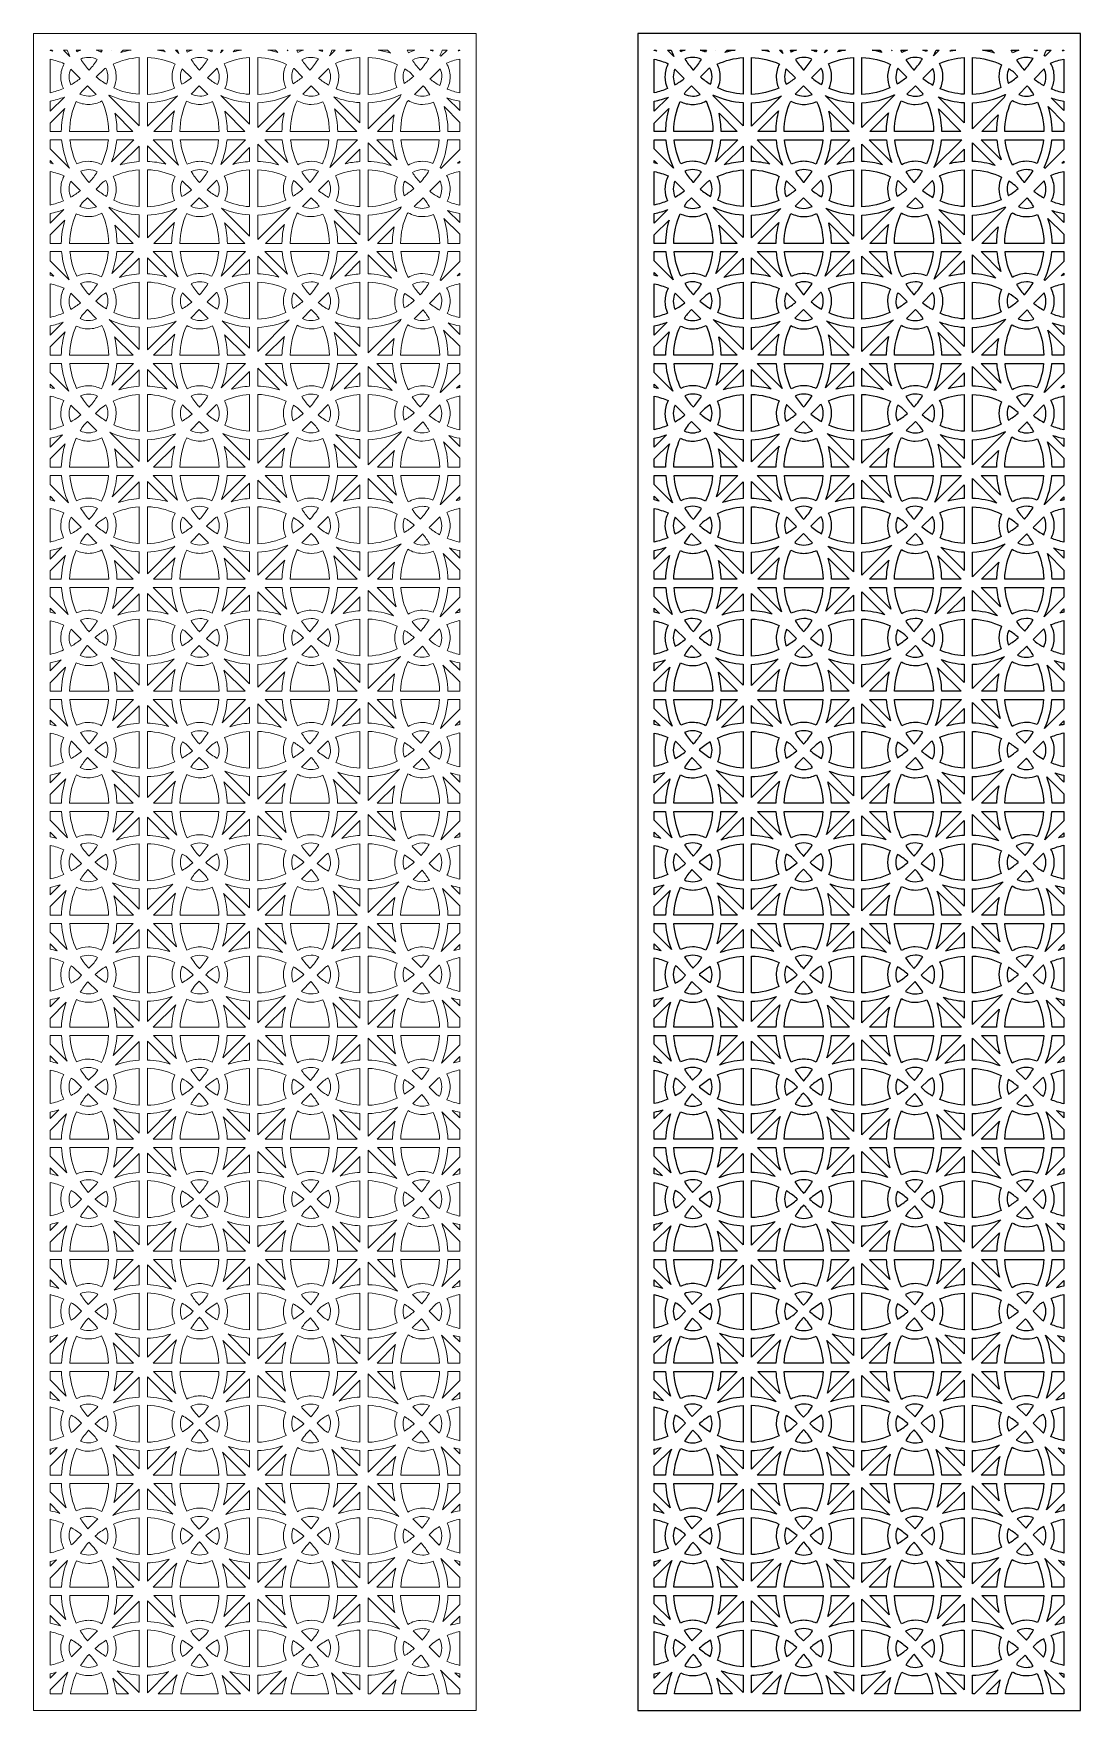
# Model space of a CAD drawing. Header units: centimetres. Extents: x -9.6 to 3.9, y -9.4 to 12.2.
import ezdxf

# ---------------------------------------------------------------- set-up
doc = ezdxf.new("R2010")
doc.units = ezdxf.units.CM
doc.header["$MEASUREMENT"] = 0
doc.layers.add('layer 1', color=7, linetype='Continuous')

msp = doc.modelspace()

# ---------------------------------------------------------------- linework, layer by layer
at = {"layer": 'layer 1', "color": 177, "lineweight": 9}
for points, knots in [([(-9.57251, -9.40191), (-9.57251, -9.40191), (-9.57251, -9.20026), (-9.57251, -9.20026), (-9.57251, -9.20026), (-9.57251, -9.20026), (-9.57251, -8.94774), (-9.57251, -8.94774), (-9.57251, -8.94774), (-9.57251, -8.94774), (-9.57251, -8.84057), (-9.57251, -8.84057), (-9.57251, -8.84057), (-9.57251, -8.84057), (-9.57251, -8.36158), (-9.57251, -8.36158), (-9.57251, -8.36158), (-9.57251, -8.36158), (-9.57251, -8.25442), (-9.57251, -8.25442), (-9.57251, -8.25442), (-9.57251, -8.25442), (-9.57251, -7.96154), (-9.57251, -7.96154), (-9.57251, -7.96154), (-9.57251, -7.96154), (-9.57251, -7.75545), (-9.57251, -7.75545), (-9.57251, -7.75545), (-9.57251, -7.75545), (-9.57251, -7.49779), (-9.57251, -7.49779), (-9.57251, -7.49779), (-9.57251, -7.49779), (-9.57251, -7.39062), (-9.57251, -7.39062), (-9.57251, -7.39062), (-9.57251, -7.39062), (-9.57251, -6.91163), (-9.57251, -6.91163), (-9.57251, -6.91163), (-9.57251, -6.91163), (-9.57251, -6.80447), (-9.57251, -6.80447), (-9.57251, -6.80447), (-9.57251, -6.80447), (-9.57251, -6.51673), (-9.57251, -6.51673), (-9.57251, -6.51673), (-9.57251, -6.51673), (-9.57251, -6.31064), (-9.57251, -6.31064), (-9.57251, -6.31064), (-9.57251, -6.31064), (-9.57251, -6.04784), (-9.57251, -6.04784), (-9.57251, -6.04784), (-9.57251, -6.04784), (-9.57251, -5.94067), (-9.57251, -5.94067), (-9.57251, -5.94067), (-9.57251, -5.94067), (-9.57251, -5.46169), (-9.57251, -5.46169), (-9.57251, -5.46169), (-9.57251, -5.46169), (-9.57251, -5.35452), (-9.57251, -5.35452), (-9.57251, -5.35452), (-9.57251, -5.35452), (-9.57251, -5.07191), (-9.57251, -5.07191), (-9.57251, -5.07191), (-9.57251, -5.07191), (-9.57251, -4.86582), (-9.57251, -4.86582), (-9.57251, -4.86582), (-9.57251, -4.86582), (-9.57251, -4.5979), (-9.57251, -4.5979), (-9.57251, -4.5979), (-9.57251, -4.5979), (-9.57251, -4.49073), (-9.57251, -4.49073), (-9.57251, -4.49073), (-9.57251, -4.49073), (-9.57251, -4.01174), (-9.57251, -4.01174), (-9.57251, -4.01174), (-9.57251, -4.01174), (-9.57251, -3.90458), (-9.57251, -3.90458), (-9.57251, -3.90458), (-9.57251, -3.90458), (-9.57251, -3.6271), (-9.57251, -3.6271), (-9.57251, -3.6271), (-9.57251, -3.6271), (-9.57251, -3.42101), (-9.57251, -3.42101), (-9.57251, -3.42101), (-9.57251, -3.42101), (-9.57251, -3.14795), (-9.57251, -3.14795), (-9.57251, -3.14795), (-9.57251, -3.14795), (-9.57251, -3.04078), (-9.57251, -3.04078), (-9.57251, -3.04078), (-9.57251, -3.04078), (-9.57251, -2.5618), (-9.57251, -2.5618), (-9.57251, -2.5618), (-9.57251, -2.5618), (-9.57251, -2.45463), (-9.57251, -2.45463), (-9.57251, -2.45463), (-9.57251, -2.45463), (-9.57251, -2.18228), (-9.57251, -2.18228), (-9.57251, -2.18228), (-9.57251, -2.18228), (-9.57251, -1.97619), (-9.57251, -1.97619), (-9.57251, -1.97619), (-9.57251, -1.97619), (-9.57251, -1.698), (-9.57251, -1.698), (-9.57251, -1.698), (-9.57251, -1.698), (-9.57251, -1.59083), (-9.57251, -1.59083), (-9.57251, -1.59083), (-9.57251, -1.59083), (-9.57251, -1.11185), (-9.57251, -1.11185), (-9.57251, -1.11185), (-9.57251, -1.11185), (-9.57251, -1.00468), (-9.57251, -1.00468), (-9.57251, -1.00468), (-9.57251, -1.00468), (-9.57251, -0.73747), (-9.57251, -0.73747), (-9.57251, -0.73747), (-9.57251, -0.73747), (-9.57251, -0.53138), (-9.57251, -0.53138), (-9.57251, -0.53138), (-9.57251, -0.53138), (-9.57251, -0.24806), (-9.57251, -0.24806), (-9.57251, -0.24806), (-9.57251, -0.24806), (-9.57251, -0.14089), (-9.57251, -0.14089), (-9.57251, -0.14089), (-9.57251, -0.14089), (-9.57251, 0.3381), (-9.57251, 0.3381), (-9.57251, 0.3381), (-9.57251, 0.3381), (-9.57251, 0.44527), (-9.57251, 0.44527), (-9.57251, 0.44527), (-9.57251, 0.44527), (-9.57251, 0.70735), (-9.57251, 0.70735), (-9.57251, 0.70735), (-9.57251, 0.70735), (-9.57251, 0.91344), (-9.57251, 0.91344), (-9.57251, 0.91344), (-9.57251, 0.91344), (-9.57251, 1.20189), (-9.57251, 1.20189), (-9.57251, 1.20189), (-9.57251, 1.20189), (-9.57251, 1.30906), (-9.57251, 1.30906), (-9.57251, 1.30906), (-9.57251, 1.30906), (-9.57251, 1.78804), (-9.57251, 1.78804), (-9.57251, 1.78804), (-9.57251, 1.78804), (-9.57251, 1.89521), (-9.57251, 1.89521), (-9.57251, 1.89521), (-9.57251, 1.89521), (-9.57251, 2.15216), (-9.57251, 2.15216), (-9.57251, 2.15216), (-9.57251, 2.15216), (-9.57251, 2.35825), (-9.57251, 2.35825), (-9.57251, 2.35825), (-9.57251, 2.35825), (-9.57251, 2.65184), (-9.57251, 2.65184), (-9.57251, 2.65184), (-9.57251, 2.65184), (-9.57251, 2.759), (-9.57251, 2.759), (-9.57251, 2.759), (-9.57251, 2.759), (-9.57251, 3.23799), (-9.57251, 3.23799), (-9.57251, 3.23799), (-9.57251, 3.23799), (-9.57251, 3.34516), (-9.57251, 3.34516), (-9.57251, 3.34516), (-9.57251, 3.34516), (-9.57251, 3.59698), (-9.57251, 3.59698), (-9.57251, 3.59698), (-9.57251, 3.59698), (-9.57251, 3.80307), (-9.57251, 3.80307), (-9.57251, 3.80307), (-9.57251, 3.80307), (-9.57251, 4.10178), (-9.57251, 4.10178), (-9.57251, 4.10178), (-9.57251, 4.10178), (-9.57251, 4.20895), (-9.57251, 4.20895), (-9.57251, 4.20895), (-9.57251, 4.20895), (-9.57251, 4.68794), (-9.57251, 4.68794), (-9.57251, 4.68794), (-9.57251, 4.68794), (-9.57251, 4.79511), (-9.57251, 4.79511), (-9.57251, 4.79511), (-9.57251, 4.79511), (-9.57251, 5.04179), (-9.57251, 5.04179), (-9.57251, 5.04179), (-9.57251, 5.04179), (-9.57251, 5.24788), (-9.57251, 5.24788), (-9.57251, 5.24788), (-9.57251, 5.24788), (-9.57251, 5.55173), (-9.57251, 5.55173), (-9.57251, 5.55173), (-9.57251, 5.55173), (-9.57251, 5.6589), (-9.57251, 5.6589), (-9.57251, 5.6589), (-9.57251, 5.6589), (-9.57251, 6.13788), (-9.57251, 6.13788), (-9.57251, 6.13788), (-9.57251, 6.13788), (-9.57251, 6.24505), (-9.57251, 6.24505), (-9.57251, 6.24505), (-9.57251, 6.24505), (-9.57251, 6.48661), (-9.57251, 6.48661), (-9.57251, 6.48661), (-9.57251, 6.48661), (-9.57251, 6.6927), (-9.57251, 6.6927), (-9.57251, 6.6927), (-9.57251, 6.6927), (-9.57251, 7.00168), (-9.57251, 7.00168), (-9.57251, 7.00168), (-9.57251, 7.00168), (-9.57251, 7.10884), (-9.57251, 7.10884), (-9.57251, 7.10884), (-9.57251, 7.10884), (-9.57251, 7.58783), (-9.57251, 7.58783), (-9.57251, 7.58783), (-9.57251, 7.58783), (-9.57251, 7.695), (-9.57251, 7.695), (-9.57251, 7.695), (-9.57251, 7.695), (-9.57251, 7.93142), (-9.57251, 7.93142), (-9.57251, 7.93142), (-9.57251, 7.93142), (-9.57251, 8.13751), (-9.57251, 8.13751), (-9.57251, 8.13751), (-9.57251, 8.13751), (-9.57251, 8.45162), (-9.57251, 8.45162), (-9.57251, 8.45162), (-9.57251, 8.45162), (-9.57251, 8.55879), (-9.57251, 8.55879), (-9.57251, 8.55879), (-9.57251, 8.55879), (-9.57251, 9.03778), (-9.57251, 9.03778), (-9.57251, 9.03778), (-9.57251, 9.03778), (-9.57251, 9.14495), (-9.57251, 9.14495), (-9.57251, 9.14495), (-9.57251, 9.14495), (-9.57251, 9.37624), (-9.57251, 9.37624), (-9.57251, 9.37624), (-9.57251, 9.37624), (-9.57251, 9.58233), (-9.57251, 9.58233), (-9.57251, 9.58233), (-9.57251, 9.58233), (-9.57251, 9.90157), (-9.57251, 9.90157), (-9.57251, 9.90157), (-9.57251, 9.90157), (-9.57251, 10.00874), (-9.57251, 10.00874), (-9.57251, 10.00874), (-9.57251, 10.00874), (-9.57251, 10.48772), (-9.57251, 10.48772), (-9.57251, 10.48772), (-9.57251, 10.48772), (-9.57251, 10.59489), (-9.57251, 10.59489), (-9.57251, 10.59489), (-9.57251, 10.59489), (-9.57251, 10.82105), (-9.57251, 10.82105), (-9.57251, 10.82105), (-9.57251, 10.82105), (-9.57251, 11.02714), (-9.57251, 11.02714), (-9.57251, 11.02714), (-9.57251, 11.02714), (-9.57251, 11.35152), (-9.57251, 11.35152), (-9.57251, 11.35152), (-9.57251, 11.35152), (-9.57251, 11.45868), (-9.57251, 11.45868), (-9.57251, 11.45868), (-9.57251, 11.45868), (-9.57251, 11.93767), (-9.57251, 11.93767), (-9.57251, 11.93767), (-9.57251, 11.93767), (-9.57251, 12.04484), (-9.57251, 12.04484), (-9.57251, 12.04484), (-9.57251, 12.04484), (-9.57251, 12.24548), (-9.57251, 12.24548), (-9.57251, 12.24548), (-9.57251, 12.24548), (-9.55213, 12.24548), (-9.55213, 12.24548), (-9.55213, 12.24548), (-9.55213, 12.24548), (-9.40057, 12.24548), (-9.40057, 12.24548), (-9.40057, 12.24548), (-9.40057, 12.24548), (-9.19939, 12.24548), (-9.19939, 12.24548), (-9.19939, 12.24548), (-9.19939, 12.24548), (-9.09057, 12.24548), (-9.09057, 12.24548), (-9.09057, 12.24548), (-9.09057, 12.24548), (-8.61843, 12.24548), (-8.61843, 12.24548), (-8.61843, 12.24548), (-8.61843, 12.24548), (-8.50959, 12.24548), (-8.50959, 12.24548), (-8.50959, 12.24548), (-8.50959, 12.24548), (-8.35418, 12.24548), (-8.35418, 12.24548), (-8.35418, 12.24548), (-8.35418, 12.24548), (-8.20262, 12.24548), (-8.20262, 12.24548), (-8.20262, 12.24548), (-8.20262, 12.24548), (-8.10731, 12.24548), (-8.10731, 12.24548), (-8.10731, 12.24548), (-8.10731, 12.24548), (-7.95576, 12.24548), (-7.95576, 12.24548), (-7.95576, 12.24548), (-7.95576, 12.24548), (-7.77527, 12.24548), (-7.77527, 12.24548), (-7.77527, 12.24548), (-7.77527, 12.24548), (-7.66644, 12.24548), (-7.66644, 12.24548), (-7.66644, 12.24548), (-7.66644, 12.24548), (-7.1943, 12.24548), (-7.1943, 12.24548), (-7.1943, 12.24548), (-7.1943, 12.24548), (-7.08548, 12.24548), (-7.08548, 12.24548), (-7.08548, 12.24548), (-7.08548, 12.24548), (-6.90936, 12.24548), (-6.90936, 12.24548), (-6.90936, 12.24548), (-6.90936, 12.24548), (-6.75781, 12.24548), (-6.75781, 12.24548), (-6.75781, 12.24548), (-6.75781, 12.24548), (-6.6625, 12.24548), (-6.6625, 12.24548), (-6.6625, 12.24548), (-6.6625, 12.24548), (-6.51094, 12.24548), (-6.51094, 12.24548), (-6.51094, 12.24548), (-6.51094, 12.24548), (-6.35112, 12.24548), (-6.35112, 12.24548), (-6.35112, 12.24548), (-6.35112, 12.24548), (-6.2423, 12.24548), (-6.2423, 12.24548), (-6.2423, 12.24548), (-6.2423, 12.24548), (-5.77016, 12.24548), (-5.77016, 12.24548), (-5.77016, 12.24548), (-5.77016, 12.24548), (-5.66132, 12.24548), (-5.66132, 12.24548), (-5.66132, 12.24548), (-5.66132, 12.24548), (-5.46455, 12.24548), (-5.46455, 12.24548), (-5.46455, 12.24548), (-5.46455, 12.24548), (-5.31299, 12.24548), (-5.31299, 12.24548), (-5.31299, 12.24548), (-5.31299, 12.24548), (-5.21768, 12.24548), (-5.21768, 12.24548), (-5.21768, 12.24548), (-5.21768, 12.24548), (-5.06613, 12.24548), (-5.06613, 12.24548), (-5.06613, 12.24548), (-5.06613, 12.24548), (-4.927, 12.24548), (-4.927, 12.24548), (-4.927, 12.24548), (-4.927, 12.24548), (-4.81816, 12.24548), (-4.81816, 12.24548), (-4.81816, 12.24548), (-4.81816, 12.24548), (-4.34602, 12.24548), (-4.34602, 12.24548), (-4.34602, 12.24548), (-4.34602, 12.24548), (-4.23719, 12.24548), (-4.23719, 12.24548), (-4.23719, 12.24548), (-4.23719, 12.24548), (-4.01973, 12.24548), (-4.01973, 12.24548), (-4.01973, 12.24548), (-4.01973, 12.24548), (-3.86818, 12.24548), (-3.86818, 12.24548), (-3.86818, 12.24548), (-3.86818, 12.24548), (-3.85703, 12.24548), (-3.85703, 12.24548), (-3.85703, 12.24548), (-3.85703, 12.24548), (-3.85703, 12.04478), (-3.85703, 12.04478), (-3.85703, 12.04478), (-3.85703, 12.04478), (-3.85703, 11.9376), (-3.85703, 11.9376), (-3.85703, 11.9376), (-3.85703, 11.9376), (-3.85703, 11.45875), (-3.85703, 11.45875), (-3.85703, 11.45875), (-3.85703, 11.45875), (-3.85703, 11.35158), (-3.85703, 11.35158), (-3.85703, 11.35158), (-3.85703, 11.35158), (-3.85703, 11.03638), (-3.85703, 11.03638), (-3.85703, 11.03638), (-3.85703, 11.03638), (-3.85703, 10.81181), (-3.85703, 10.81181), (-3.85703, 10.81181), (-3.85703, 10.81181), (-3.85703, 10.59483), (-3.85703, 10.59483), (-3.85703, 10.59483), (-3.85703, 10.59483), (-3.85703, 10.48765), (-3.85703, 10.48765), (-3.85703, 10.48765), (-3.85703, 10.48765), (-3.85703, 10.00881), (-3.85703, 10.00881), (-3.85703, 10.00881), (-3.85703, 10.00881), (-3.85703, 9.90163), (-3.85703, 9.90163), (-3.85703, 9.90163), (-3.85703, 9.90163), (-3.85703, 9.59157), (-3.85703, 9.59157), (-3.85703, 9.59157), (-3.85703, 9.59157), (-3.85703, 9.367), (-3.85703, 9.367), (-3.85703, 9.367), (-3.85703, 9.367), (-3.85703, 9.14488), (-3.85703, 9.14488), (-3.85703, 9.14488), (-3.85703, 9.14488), (-3.85703, 9.03771), (-3.85703, 9.03771), (-3.85703, 9.03771), (-3.85703, 9.03771), (-3.85703, 8.55886), (-3.85703, 8.55886), (-3.85703, 8.55886), (-3.85703, 8.55886), (-3.85703, 8.45169), (-3.85703, 8.45169), (-3.85703, 8.45169), (-3.85703, 8.45169), (-3.85703, 8.14675), (-3.85703, 8.14675), (-3.85703, 8.14675), (-3.85703, 8.14675), (-3.85703, 7.92218), (-3.85703, 7.92218), (-3.85703, 7.92218), (-3.85703, 7.92218), (-3.85703, 7.69494), (-3.85703, 7.69494), (-3.85703, 7.69494), (-3.85703, 7.69494), (-3.85703, 7.58776), (-3.85703, 7.58776), (-3.85703, 7.58776), (-3.85703, 7.58776), (-3.85703, 7.10891), (-3.85703, 7.10891), (-3.85703, 7.10891), (-3.85703, 7.10891), (-3.85703, 7.00174), (-3.85703, 7.00174), (-3.85703, 7.00174), (-3.85703, 7.00174), (-3.85703, 6.70194), (-3.85703, 6.70194), (-3.85703, 6.70194), (-3.85703, 6.70194), (-3.85703, 6.47737), (-3.85703, 6.47737), (-3.85703, 6.47737), (-3.85703, 6.47737), (-3.85703, 6.24499), (-3.85703, 6.24499), (-3.85703, 6.24499), (-3.85703, 6.24499), (-3.85703, 6.13781), (-3.85703, 6.13781), (-3.85703, 6.13781), (-3.85703, 6.13781), (-3.85703, 5.65897), (-3.85703, 5.65897), (-3.85703, 5.65897), (-3.85703, 5.65897), (-3.85703, 5.55179), (-3.85703, 5.55179), (-3.85703, 5.55179), (-3.85703, 5.55179), (-3.85703, 5.25712), (-3.85703, 5.25712), (-3.85703, 5.25712), (-3.85703, 5.25712), (-3.85703, 5.03255), (-3.85703, 5.03255), (-3.85703, 5.03255), (-3.85703, 5.03255), (-3.85703, 4.79504), (-3.85703, 4.79504), (-3.85703, 4.79504), (-3.85703, 4.79504), (-3.85703, 4.68787), (-3.85703, 4.68787), (-3.85703, 4.68787), (-3.85703, 4.68787), (-3.85703, 4.20902), (-3.85703, 4.20902), (-3.85703, 4.20902), (-3.85703, 4.20902), (-3.85703, 4.10185), (-3.85703, 4.10185), (-3.85703, 4.10185), (-3.85703, 4.10185), (-3.85703, 3.81231), (-3.85703, 3.81231), (-3.85703, 3.81231), (-3.85703, 3.81231), (-3.85703, 3.58774), (-3.85703, 3.58774), (-3.85703, 3.58774), (-3.85703, 3.58774), (-3.85703, 3.3451), (-3.85703, 3.3451), (-3.85703, 3.3451), (-3.85703, 3.3451), (-3.85703, 3.23792), (-3.85703, 3.23792), (-3.85703, 3.23792), (-3.85703, 3.23792), (-3.85703, 2.75907), (-3.85703, 2.75907), (-3.85703, 2.75907), (-3.85703, 2.75907), (-3.85703, 2.6519), (-3.85703, 2.6519), (-3.85703, 2.6519), (-3.85703, 2.6519), (-3.85703, 2.36749), (-3.85703, 2.36749), (-3.85703, 2.36749), (-3.85703, 2.36749), (-3.85703, 2.14292), (-3.85703, 2.14292), (-3.85703, 2.14292), (-3.85703, 2.14292), (-3.85703, 1.89515), (-3.85703, 1.89515), (-3.85703, 1.89515), (-3.85703, 1.89515), (-3.85703, 1.78798), (-3.85703, 1.78798), (-3.85703, 1.78798), (-3.85703, 1.78798), (-3.85703, 1.30913), (-3.85703, 1.30913), (-3.85703, 1.30913), (-3.85703, 1.30913), (-3.85703, 1.20196), (-3.85703, 1.20196), (-3.85703, 1.20196), (-3.85703, 1.20196), (-3.85703, 0.92268), (-3.85703, 0.92268), (-3.85703, 0.92268), (-3.85703, 0.92268), (-3.85703, 0.69811), (-3.85703, 0.69811), (-3.85703, 0.69811), (-3.85703, 0.69811), (-3.85703, 0.4452), (-3.85703, 0.4452), (-3.85703, 0.4452), (-3.85703, 0.4452), (-3.85703, 0.33803), (-3.85703, 0.33803), (-3.85703, 0.33803), (-3.85703, 0.33803), (-3.85703, -0.14082), (-3.85703, -0.14082), (-3.85703, -0.14082), (-3.85703, -0.14082), (-3.85703, -0.24799), (-3.85703, -0.24799), (-3.85703, -0.24799), (-3.85703, -0.24799), (-3.85703, -0.52214), (-3.85703, -0.52214), (-3.85703, -0.52214), (-3.85703, -0.52214), (-3.85703, -0.74671), (-3.85703, -0.74671), (-3.85703, -0.74671), (-3.85703, -0.74671), (-3.85703, -1.00474), (-3.85703, -1.00474), (-3.85703, -1.00474), (-3.85703, -1.00474), (-3.85703, -1.11192), (-3.85703, -1.11192), (-3.85703, -1.11192), (-3.85703, -1.11192), (-3.85703, -1.59077), (-3.85703, -1.59077), (-3.85703, -1.59077), (-3.85703, -1.59077), (-3.85703, -1.69794), (-3.85703, -1.69794), (-3.85703, -1.69794), (-3.85703, -1.69794), (-3.85703, -1.96695), (-3.85703, -1.96695), (-3.85703, -1.96695), (-3.85703, -1.96695), (-3.85703, -2.19152), (-3.85703, -2.19152), (-3.85703, -2.19152), (-3.85703, -2.19152), (-3.85703, -2.45469), (-3.85703, -2.45469), (-3.85703, -2.45469), (-3.85703, -2.45469), (-3.85703, -2.56186), (-3.85703, -2.56186), (-3.85703, -2.56186), (-3.85703, -2.56186), (-3.85703, -3.04071), (-3.85703, -3.04071), (-3.85703, -3.04071), (-3.85703, -3.04071), (-3.85703, -3.14789), (-3.85703, -3.14789), (-3.85703, -3.14789), (-3.85703, -3.14789), (-3.85703, -3.41177), (-3.85703, -3.41177), (-3.85703, -3.41177), (-3.85703, -3.41177), (-3.85703, -3.63634), (-3.85703, -3.63634), (-3.85703, -3.63634), (-3.85703, -3.63634), (-3.85703, -3.90464), (-3.85703, -3.90464), (-3.85703, -3.90464), (-3.85703, -3.90464), (-3.85703, -4.01181), (-3.85703, -4.01181), (-3.85703, -4.01181), (-3.85703, -4.01181), (-3.85703, -4.49066), (-3.85703, -4.49066), (-3.85703, -4.49066), (-3.85703, -4.49066), (-3.85703, -4.59783), (-3.85703, -4.59783), (-3.85703, -4.59783), (-3.85703, -4.59783), (-3.85703, -4.85658), (-3.85703, -4.85658), (-3.85703, -4.85658), (-3.85703, -4.85658), (-3.85703, -5.08115), (-3.85703, -5.08115), (-3.85703, -5.08115), (-3.85703, -5.08115), (-3.85703, -5.35459), (-3.85703, -5.35459), (-3.85703, -5.35459), (-3.85703, -5.35459), (-3.85703, -5.46176), (-3.85703, -5.46176), (-3.85703, -5.46176), (-3.85703, -5.46176), (-3.85703, -5.94061), (-3.85703, -5.94061), (-3.85703, -5.94061), (-3.85703, -5.94061), (-3.85703, -6.04778), (-3.85703, -6.04778), (-3.85703, -6.04778), (-3.85703, -6.04778), (-3.85703, -6.3014), (-3.85703, -6.3014), (-3.85703, -6.3014), (-3.85703, -6.3014), (-3.85703, -6.52597), (-3.85703, -6.52597), (-3.85703, -6.52597), (-3.85703, -6.52597), (-3.85703, -6.80453), (-3.85703, -6.80453), (-3.85703, -6.80453), (-3.85703, -6.80453), (-3.85703, -6.9117), (-3.85703, -6.9117), (-3.85703, -6.9117), (-3.85703, -6.9117), (-3.85703, -7.39055), (-3.85703, -7.39055), (-3.85703, -7.39055), (-3.85703, -7.39055), (-3.85703, -7.49773), (-3.85703, -7.49773), (-3.85703, -7.49773), (-3.85703, -7.49773), (-3.85703, -7.74621), (-3.85703, -7.74621), (-3.85703, -7.74621), (-3.85703, -7.74621), (-3.85703, -7.97078), (-3.85703, -7.97078), (-3.85703, -7.97078), (-3.85703, -7.97078), (-3.85703, -8.25448), (-3.85703, -8.25448), (-3.85703, -8.25448), (-3.85703, -8.25448), (-3.85703, -8.36165), (-3.85703, -8.36165), (-3.85703, -8.36165), (-3.85703, -8.36165), (-3.85703, -8.8405), (-3.85703, -8.8405), (-3.85703, -8.8405), (-3.85703, -8.8405), (-3.85703, -8.94767), (-3.85703, -8.94767), (-3.85703, -8.94767), (-3.85703, -8.94767), (-3.85703, -9.19103), (-3.85703, -9.19103), (-3.85703, -9.19103), (-3.85703, -9.19103), (-3.85703, -9.40191), (-3.85703, -9.40191), (-3.85703, -9.40191), (-3.85703, -9.40191), (-3.9949, -9.40191), (-3.9949, -9.40191), (-3.9949, -9.40191), (-3.9949, -9.40191), (-4.22516, -9.40191), (-4.22516, -9.40191), (-4.22516, -9.40191), (-4.22516, -9.40191), (-4.33262, -9.40191), (-4.33262, -9.40191), (-4.33262, -9.40191), (-4.33262, -9.40191), (-4.83157, -9.40191), (-4.83157, -9.40191), (-4.83157, -9.40191), (-4.83157, -9.40191), (-4.93901, -9.40191), (-4.93901, -9.40191), (-4.93901, -9.40191), (-4.93901, -9.40191), (-5.09096, -9.40191), (-5.09096, -9.40191), (-5.09096, -9.40191), (-5.09096, -9.40191), (-5.24252, -9.40191), (-5.24252, -9.40191), (-5.24252, -9.40191), (-5.24252, -9.40191), (-5.28816, -9.40191), (-5.28816, -9.40191), (-5.28816, -9.40191), (-5.28816, -9.40191), (-5.43971, -9.40191), (-5.43971, -9.40191), (-5.43971, -9.40191), (-5.43971, -9.40191), (-5.6493, -9.40191), (-5.6493, -9.40191), (-5.6493, -9.40191), (-5.6493, -9.40191), (-5.75676, -9.40191), (-5.75676, -9.40191), (-5.75676, -9.40191), (-5.75676, -9.40191), (-6.2557, -9.40191), (-6.2557, -9.40191), (-6.2557, -9.40191), (-6.2557, -9.40191), (-6.36315, -9.40191), (-6.36315, -9.40191), (-6.36315, -9.40191), (-6.36315, -9.40191), (-6.53578, -9.40191), (-6.53578, -9.40191), (-6.53578, -9.40191), (-6.53578, -9.40191), (-6.68733, -9.40191), (-6.68733, -9.40191), (-6.68733, -9.40191), (-6.68733, -9.40191), (-6.73297, -9.40191), (-6.73297, -9.40191), (-6.73297, -9.40191), (-6.73297, -9.40191), (-6.88453, -9.40191), (-6.88453, -9.40191), (-6.88453, -9.40191), (-6.88453, -9.40191), (-7.07344, -9.40191), (-7.07344, -9.40191), (-7.07344, -9.40191), (-7.07344, -9.40191), (-7.1809, -9.40191), (-7.1809, -9.40191), (-7.1809, -9.40191), (-7.1809, -9.40191), (-7.67984, -9.40191), (-7.67984, -9.40191), (-7.67984, -9.40191), (-7.67984, -9.40191), (-7.7873, -9.40191), (-7.7873, -9.40191), (-7.7873, -9.40191), (-7.7873, -9.40191), (-7.98059, -9.40191), (-7.98059, -9.40191), (-7.98059, -9.40191), (-7.98059, -9.40191), (-8.13215, -9.40191), (-8.13215, -9.40191), (-8.13215, -9.40191), (-8.13215, -9.40191), (-8.17779, -9.40191), (-8.17779, -9.40191), (-8.17779, -9.40191), (-8.17779, -9.40191), (-8.32934, -9.40191), (-8.32934, -9.40191), (-8.32934, -9.40191), (-8.32934, -9.40191), (-8.49757, -9.40191), (-8.49757, -9.40191), (-8.49757, -9.40191), (-8.49757, -9.40191), (-8.60503, -9.40191), (-8.60503, -9.40191), (-8.60503, -9.40191), (-8.60503, -9.40191), (-9.10397, -9.40191), (-9.10397, -9.40191), (-9.10397, -9.40191), (-9.10397, -9.40191), (-9.21144, -9.40191), (-9.21144, -9.40191), (-9.21144, -9.40191), (-9.21144, -9.40191), (-9.42541, -9.40191), (-9.42541, -9.40191), (-9.42541, -9.40191), (-9.42541, -9.40191), (-9.57251, -9.40191), (-9.57251, -9.40191)], [0, 0, 0, 0, 0.00408163, 0.00408163, 0.00408163, 0.00408163, 0.00816327, 0.00816327, 0.00816327, 0.00816327, 0.0122449, 0.0122449, 0.0122449, 0.0122449, 0.01632653, 0.01632653, 0.01632653, 0.01632653, 0.02040816, 0.02040816, 0.02040816, 0.02040816, 0.0244898, 0.0244898, 0.0244898, 0.0244898, 0.02857143, 0.02857143, 0.02857143, 0.02857143, 0.03265306, 0.03265306, 0.03265306, 0.03265306, 0.03673469, 0.03673469, 0.03673469, 0.03673469, 0.04081633, 0.04081633, 0.04081633, 0.04081633, 0.04489796, 0.04489796, 0.04489796, 0.04489796, 0.04897959, 0.04897959, 0.04897959, 0.04897959, 0.05306122, 0.05306122, 0.05306122, 0.05306122, 0.05714286, 0.05714286, 0.05714286, 0.05714286, 0.06122449, 0.06122449, 0.06122449, 0.06122449, 0.06530612, 0.06530612, 0.06530612, 0.06530612, 0.06938776, 0.06938776, 0.06938776, 0.06938776, 0.07346939, 0.07346939, 0.07346939, 0.07346939, 0.07755102, 0.07755102, 0.07755102, 0.07755102, 0.08163265, 0.08163265, 0.08163265, 0.08163265, 0.08571429, 0.08571429, 0.08571429, 0.08571429, 0.08979592, 0.08979592, 0.08979592, 0.08979592, 0.09387755, 0.09387755, 0.09387755, 0.09387755, 0.09795918, 0.09795918, 0.09795918, 0.09795918, 0.10204082, 0.10204082, 0.10204082, 0.10204082, 0.10612245, 0.10612245, 0.10612245, 0.10612245, 0.11020408, 0.11020408, 0.11020408, 0.11020408, 0.11428571, 0.11428571, 0.11428571, 0.11428571, 0.11836735, 0.11836735, 0.11836735, 0.11836735, 0.12244898, 0.12244898, 0.12244898, 0.12244898, 0.12653061, 0.12653061, 0.12653061, 0.12653061, 0.13061224, 0.13061224, 0.13061224, 0.13061224, 0.13469388, 0.13469388, 0.13469388, 0.13469388, 0.13877551, 0.13877551, 0.13877551, 0.13877551, 0.14285714, 0.14285714, 0.14285714, 0.14285714, 0.14693878, 0.14693878, 0.14693878, 0.14693878, 0.15102041, 0.15102041, 0.15102041, 0.15102041, 0.15510204, 0.15510204, 0.15510204, 0.15510204, 0.15918367, 0.15918367, 0.15918367, 0.15918367, 0.16326531, 0.16326531, 0.16326531, 0.16326531, 0.16734694, 0.16734694, 0.16734694, 0.16734694, 0.17142857, 0.17142857, 0.17142857, 0.17142857, 0.1755102, 0.1755102, 0.1755102, 0.1755102, 0.17959184, 0.17959184, 0.17959184, 0.17959184, 0.18367347, 0.18367347, 0.18367347, 0.18367347, 0.1877551, 0.1877551, 0.1877551, 0.1877551, 0.19183673, 0.19183673, 0.19183673, 0.19183673, 0.19591837, 0.19591837, 0.19591837, 0.19591837, 0.2, 0.2, 0.2, 0.2, 0.20408163, 0.20408163, 0.20408163, 0.20408163, 0.20816327, 0.20816327, 0.20816327, 0.20816327, 0.2122449, 0.2122449, 0.2122449, 0.2122449, 0.21632653, 0.21632653, 0.21632653, 0.21632653, 0.22040816, 0.22040816, 0.22040816, 0.22040816, 0.2244898, 0.2244898, 0.2244898, 0.2244898, 0.22857143, 0.22857143, 0.22857143, 0.22857143, 0.23265306, 0.23265306, 0.23265306, 0.23265306, 0.23673469, 0.23673469, 0.23673469, 0.23673469, 0.24081633, 0.24081633, 0.24081633, 0.24081633, 0.24489796, 0.24489796, 0.24489796, 0.24489796, 0.24897959, 0.24897959, 0.24897959, 0.24897959, 0.25306122, 0.25306122, 0.25306122, 0.25306122, 0.25714286, 0.25714286, 0.25714286, 0.25714286, 0.26122449, 0.26122449, 0.26122449, 0.26122449, 0.26530612, 0.26530612, 0.26530612, 0.26530612, 0.26938776, 0.26938776, 0.26938776, 0.26938776, 0.27346939, 0.27346939, 0.27346939, 0.27346939, 0.27755102, 0.27755102, 0.27755102, 0.27755102, 0.28163265, 0.28163265, 0.28163265, 0.28163265, 0.28571429, 0.28571429, 0.28571429, 0.28571429, 0.28979592, 0.28979592, 0.28979592, 0.28979592, 0.29387755, 0.29387755, 0.29387755, 0.29387755, 0.29795918, 0.29795918, 0.29795918, 0.29795918, 0.30204082, 0.30204082, 0.30204082, 0.30204082, 0.30612245, 0.30612245, 0.30612245, 0.30612245, 0.31020408, 0.31020408, 0.31020408, 0.31020408, 0.31428571, 0.31428571, 0.31428571, 0.31428571, 0.31836735, 0.31836735, 0.31836735, 0.31836735, 0.32244898, 0.32244898, 0.32244898, 0.32244898, 0.32653061, 0.32653061, 0.32653061, 0.32653061, 0.33061224, 0.33061224, 0.33061224, 0.33061224, 0.33469388, 0.33469388, 0.33469388, 0.33469388, 0.33877551, 0.33877551, 0.33877551, 0.33877551, 0.34285714, 0.34285714, 0.34285714, 0.34285714, 0.34693878, 0.34693878, 0.34693878, 0.34693878, 0.35102041, 0.35102041, 0.35102041, 0.35102041, 0.35510204, 0.35510204, 0.35510204, 0.35510204, 0.35918367, 0.35918367, 0.35918367, 0.35918367, 0.36326531, 0.36326531, 0.36326531, 0.36326531, 0.36734694, 0.36734694, 0.36734694, 0.36734694, 0.37142857, 0.37142857, 0.37142857, 0.37142857, 0.3755102, 0.3755102, 0.3755102, 0.3755102, 0.37959184, 0.37959184, 0.37959184, 0.37959184, 0.38367347, 0.38367347, 0.38367347, 0.38367347, 0.3877551, 0.3877551, 0.3877551, 0.3877551, 0.39183673, 0.39183673, 0.39183673, 0.39183673, 0.39591837, 0.39591837, 0.39591837, 0.39591837, 0.4, 0.4, 0.4, 0.4, 0.40408163, 0.40408163, 0.40408163, 0.40408163, 0.40816327, 0.40816327, 0.40816327, 0.40816327, 0.4122449, 0.4122449, 0.4122449, 0.4122449, 0.41632653, 0.41632653, 0.41632653, 0.41632653, 0.42040816, 0.42040816, 0.42040816, 0.42040816, 0.4244898, 0.4244898, 0.4244898, 0.4244898, 0.42857143, 0.42857143, 0.42857143, 0.42857143, 0.43265306, 0.43265306, 0.43265306, 0.43265306, 0.43673469, 0.43673469, 0.43673469, 0.43673469, 0.44081633, 0.44081633, 0.44081633, 0.44081633, 0.44489796, 0.44489796, 0.44489796, 0.44489796, 0.44897959, 0.44897959, 0.44897959, 0.44897959, 0.45306122, 0.45306122, 0.45306122, 0.45306122, 0.45714286, 0.45714286, 0.45714286, 0.45714286, 0.46122449, 0.46122449, 0.46122449, 0.46122449, 0.46530612, 0.46530612, 0.46530612, 0.46530612, 0.46938776, 0.46938776, 0.46938776, 0.46938776, 0.47346939, 0.47346939, 0.47346939, 0.47346939, 0.47755102, 0.47755102, 0.47755102, 0.47755102, 0.48163265, 0.48163265, 0.48163265, 0.48163265, 0.48571429, 0.48571429, 0.48571429, 0.48571429, 0.48979592, 0.48979592, 0.48979592, 0.48979592, 0.49387755, 0.49387755, 0.49387755, 0.49387755, 0.49795918, 0.49795918, 0.49795918, 0.49795918, 0.50204082, 0.50204082, 0.50204082, 0.50204082, 0.50612245, 0.50612245, 0.50612245, 0.50612245, 0.51020408, 0.51020408, 0.51020408, 0.51020408, 0.51428571, 0.51428571, 0.51428571, 0.51428571, 0.51836735, 0.51836735, 0.51836735, 0.51836735, 0.52244898, 0.52244898, 0.52244898, 0.52244898, 0.52653061, 0.52653061, 0.52653061, 0.52653061, 0.53061224, 0.53061224, 0.53061224, 0.53061224, 0.53469388, 0.53469388, 0.53469388, 0.53469388, 0.53877551, 0.53877551, 0.53877551, 0.53877551, 0.54285714, 0.54285714, 0.54285714, 0.54285714, 0.54693878, 0.54693878, 0.54693878, 0.54693878, 0.55102041, 0.55102041, 0.55102041, 0.55102041, 0.55510204, 0.55510204, 0.55510204, 0.55510204, 0.55918367, 0.55918367, 0.55918367, 0.55918367, 0.56326531, 0.56326531, 0.56326531, 0.56326531, 0.56734694, 0.56734694, 0.56734694, 0.56734694, 0.57142857, 0.57142857, 0.57142857, 0.57142857, 0.5755102, 0.5755102, 0.5755102, 0.5755102, 0.57959184, 0.57959184, 0.57959184, 0.57959184, 0.58367347, 0.58367347, 0.58367347, 0.58367347, 0.5877551, 0.5877551, 0.5877551, 0.5877551, 0.59183673, 0.59183673, 0.59183673, 0.59183673, 0.59591837, 0.59591837, 0.59591837, 0.59591837, 0.6, 0.6, 0.6, 0.6, 0.60408163, 0.60408163, 0.60408163, 0.60408163, 0.60816327, 0.60816327, 0.60816327, 0.60816327, 0.6122449, 0.6122449, 0.6122449, 0.6122449, 0.61632653, 0.61632653, 0.61632653, 0.61632653, 0.62040816, 0.62040816, 0.62040816, 0.62040816, 0.6244898, 0.6244898, 0.6244898, 0.6244898, 0.62857143, 0.62857143, 0.62857143, 0.62857143, 0.63265306, 0.63265306, 0.63265306, 0.63265306, 0.63673469, 0.63673469, 0.63673469, 0.63673469, 0.64081633, 0.64081633, 0.64081633, 0.64081633, 0.64489796, 0.64489796, 0.64489796, 0.64489796, 0.64897959, 0.64897959, 0.64897959, 0.64897959, 0.65306122, 0.65306122, 0.65306122, 0.65306122, 0.65714286, 0.65714286, 0.65714286, 0.65714286, 0.66122449, 0.66122449, 0.66122449, 0.66122449, 0.66530612, 0.66530612, 0.66530612, 0.66530612, 0.66938776, 0.66938776, 0.66938776, 0.66938776, 0.67346939, 0.67346939, 0.67346939, 0.67346939, 0.67755102, 0.67755102, 0.67755102, 0.67755102, 0.68163265, 0.68163265, 0.68163265, 0.68163265, 0.68571429, 0.68571429, 0.68571429, 0.68571429, 0.68979592, 0.68979592, 0.68979592, 0.68979592, 0.69387755, 0.69387755, 0.69387755, 0.69387755, 0.69795918, 0.69795918, 0.69795918, 0.69795918, 0.70204082, 0.70204082, 0.70204082, 0.70204082, 0.70612245, 0.70612245, 0.70612245, 0.70612245, 0.71020408, 0.71020408, 0.71020408, 0.71020408, 0.71428571, 0.71428571, 0.71428571, 0.71428571, 0.71836735, 0.71836735, 0.71836735, 0.71836735, 0.72244898, 0.72244898, 0.72244898, 0.72244898, 0.72653061, 0.72653061, 0.72653061, 0.72653061, 0.73061224, 0.73061224, 0.73061224, 0.73061224, 0.73469388, 0.73469388, 0.73469388, 0.73469388, 0.73877551, 0.73877551, 0.73877551, 0.73877551, 0.74285714, 0.74285714, 0.74285714, 0.74285714, 0.74693878, 0.74693878, 0.74693878, 0.74693878, 0.75102041, 0.75102041, 0.75102041, 0.75102041, 0.75510204, 0.75510204, 0.75510204, 0.75510204, 0.75918367, 0.75918367, 0.75918367, 0.75918367, 0.76326531, 0.76326531, 0.76326531, 0.76326531, 0.76734694, 0.76734694, 0.76734694, 0.76734694, 0.77142857, 0.77142857, 0.77142857, 0.77142857, 0.7755102, 0.7755102, 0.7755102, 0.7755102, 0.77959184, 0.77959184, 0.77959184, 0.77959184, 0.78367347, 0.78367347, 0.78367347, 0.78367347, 0.7877551, 0.7877551, 0.7877551, 0.7877551, 0.79183673, 0.79183673, 0.79183673, 0.79183673, 0.79591837, 0.79591837, 0.79591837, 0.79591837, 0.8, 0.8, 0.8, 0.8, 0.80408163, 0.80408163, 0.80408163, 0.80408163, 0.80816327, 0.80816327, 0.80816327, 0.80816327, 0.8122449, 0.8122449, 0.8122449, 0.8122449, 0.81632653, 0.81632653, 0.81632653, 0.81632653, 0.82040816, 0.82040816, 0.82040816, 0.82040816, 0.8244898, 0.8244898, 0.8244898, 0.8244898, 0.82857143, 0.82857143, 0.82857143, 0.82857143, 0.83265306, 0.83265306, 0.83265306, 0.83265306, 0.83673469, 0.83673469, 0.83673469, 0.83673469, 0.84081633, 0.84081633, 0.84081633, 0.84081633, 0.84489796, 0.84489796, 0.84489796, 0.84489796, 0.84897959, 0.84897959, 0.84897959, 0.84897959, 0.85306122, 0.85306122, 0.85306122, 0.85306122, 0.85714286, 0.85714286, 0.85714286, 0.85714286, 0.86122449, 0.86122449, 0.86122449, 0.86122449, 0.86530612, 0.86530612, 0.86530612, 0.86530612, 0.86938776, 0.86938776, 0.86938776, 0.86938776, 0.87346939, 0.87346939, 0.87346939, 0.87346939, 0.87755102, 0.87755102, 0.87755102, 0.87755102, 0.88163265, 0.88163265, 0.88163265, 0.88163265, 0.88571429, 0.88571429, 0.88571429, 0.88571429, 0.88979592, 0.88979592, 0.88979592, 0.88979592, 0.89387755, 0.89387755, 0.89387755, 0.89387755, 0.89795918, 0.89795918, 0.89795918, 0.89795918, 0.90204082, 0.90204082, 0.90204082, 0.90204082, 0.90612245, 0.90612245, 0.90612245, 0.90612245, 0.91020408, 0.91020408, 0.91020408, 0.91020408, 0.91428571, 0.91428571, 0.91428571, 0.91428571, 0.91836735, 0.91836735, 0.91836735, 0.91836735, 0.92244898, 0.92244898, 0.92244898, 0.92244898, 0.92653061, 0.92653061, 0.92653061, 0.92653061, 0.93061224, 0.93061224, 0.93061224, 0.93061224, 0.93469388, 0.93469388, 0.93469388, 0.93469388, 0.93877551, 0.93877551, 0.93877551, 0.93877551, 0.94285714, 0.94285714, 0.94285714, 0.94285714, 0.94693878, 0.94693878, 0.94693878, 0.94693878, 0.95102041, 0.95102041, 0.95102041, 0.95102041, 0.95510204, 0.95510204, 0.95510204, 0.95510204, 0.95918367, 0.95918367, 0.95918367, 0.95918367, 0.96326531, 0.96326531, 0.96326531, 0.96326531, 0.96734694, 0.96734694, 0.96734694, 0.96734694, 0.97142857, 0.97142857, 0.97142857, 0.97142857, 0.9755102, 0.9755102, 0.9755102, 0.9755102, 0.97959184, 0.97959184, 0.97959184, 0.97959184, 0.98367347, 0.98367347, 0.98367347, 0.98367347, 0.9877551, 0.9877551, 0.9877551, 0.9877551, 0.99183673, 0.99183673, 0.99183673, 0.99183673, 1, 1, 1, 1]), ([(-9.35818, 12.02459), (-9.34669, 12.02232), (-9.33525, 12.01987), (-9.32389, 12.01724), (-9.32389, 12.01724), (-9.32389, 12.01724), (-9.3378, 12.03115), (-9.3378, 12.03115), (-9.3378, 12.03115), (-9.3378, 12.03115), (-9.35818, 12.03115), (-9.35818, 12.03115), (-9.35818, 12.03115), (-9.35818, 12.03115), (-9.35818, 12.02459), (-9.35818, 12.02459)], [0, 0, 0, 0, 0.2, 0.2, 0.2, 0.2, 0.4, 0.4, 0.4, 0.4, 0.6, 0.6, 0.6, 0.6, 1, 1, 1, 1]), ([(-9.35818, 11.48125), (-9.29885, 11.49433), (-9.24155, 11.51287), (-9.18687, 11.53633), (-9.18687, 11.53633), (-9.20838, 11.58227), (-9.22043, 11.63353), (-9.22043, 11.6876), (-9.22043, 11.6876), (-9.22043, 11.74859), (-9.20512, 11.806), (-9.17816, 11.85624), (-9.17816, 11.85624), (-9.23546, 11.88149), (-9.29569, 11.90132), (-9.35818, 11.9151), (-9.35818, 11.9151), (-9.35818, 11.9151), (-9.35818, 11.48125), (-9.35818, 11.48125)], [0, 0, 0, 0, 0.16666667, 0.16666667, 0.16666667, 0.16666667, 0.33333333, 0.33333333, 0.33333333, 0.33333333, 0.5, 0.5, 0.5, 0.5, 0.66666667, 0.66666667, 0.66666667, 0.66666667, 1, 1, 1, 1]), ([(-9.18624, 12.03115), (-9.18624, 12.03115), (-9.10531, 11.95021), (-9.10531, 11.95021), (-9.10531, 11.95021), (-9.10506, 11.95044), (-9.10481, 11.95068), (-9.10456, 11.95091), (-9.10456, 11.95091), (-9.11743, 11.97707), (-9.12927, 12.00384), (-9.14001, 12.03115), (-9.14001, 12.03115), (-9.14001, 12.03115), (-9.18624, 12.03115), (-9.18624, 12.03115)], [0, 0, 0, 0, 0.2, 0.2, 0.2, 0.2, 0.4, 0.4, 0.4, 0.4, 0.6, 0.6, 0.6, 0.6, 1, 1, 1, 1]), ([(-9.02386, 12.03115), (-9.02087, 12.02445), (-9.01781, 12.01779), (-9.01468, 12.01117), (-9.01468, 12.01117), (-8.99759, 12.01918), (-8.97976, 12.02589), (-8.96133, 12.03115), (-8.96133, 12.03115), (-8.96133, 12.03115), (-9.02386, 12.03115), (-9.02386, 12.03115)], [0, 0, 0, 0, 0.25, 0.25, 0.25, 0.25, 0.5, 0.5, 0.5, 0.5, 1, 1, 1, 1]), ([(-8.96335, 11.91676), (-8.93269, 11.93019), (-8.89882, 11.93765), (-8.86321, 11.93765), (-8.86321, 11.93765), (-8.82232, 11.93765), (-8.78371, 11.92783), (-8.74962, 11.91041), (-8.74962, 11.91041), (-8.77905, 11.86364), (-8.81238, 11.81956), (-8.84916, 11.77864), (-8.84916, 11.77864), (-8.85095, 11.77708), (-8.85273, 11.7755), (-8.8545, 11.77392), (-8.8545, 11.77392), (-8.85628, 11.7755), (-8.85806, 11.77707), (-8.85984, 11.77864), (-8.85984, 11.77864), (-8.89829, 11.8214), (-8.93297, 11.86762), (-8.96335, 11.91676)], [0, 0, 0, 0, 0.14285714, 0.14285714, 0.14285714, 0.14285714, 0.28571429, 0.28571429, 0.28571429, 0.28571429, 0.42857143, 0.42857143, 0.42857143, 0.42857143, 0.57142857, 0.57142857, 0.57142857, 0.57142857, 0.71428571, 0.71428571, 0.71428571, 0.71428571, 1, 1, 1, 1]), ([(-8.76509, 12.03115), (-8.74154, 12.02443), (-8.71897, 12.01535), (-8.69767, 12.00419), (-8.69767, 12.00419), (-8.69336, 12.0131), (-8.68919, 12.02209), (-8.68515, 12.03115), (-8.68515, 12.03115), (-8.68515, 12.03115), (-8.76509, 12.03115), (-8.76509, 12.03115)], [0, 0, 0, 0, 0.25, 0.25, 0.25, 0.25, 0.5, 0.5, 0.5, 0.5, 1, 1, 1, 1]), ([(-8.56891, 12.03115), (-8.56891, 12.03115), (-8.56917, 12.03049), (-8.56917, 12.03049), (-8.56917, 12.03049), (-8.56917, 12.03049), (-8.56851, 12.03115), (-8.56851, 12.03115), (-8.56851, 12.03115), (-8.56851, 12.03115), (-8.56891, 12.03115), (-8.56891, 12.03115)], [0, 0, 0, 0, 0.25, 0.25, 0.25, 0.25, 0.5, 0.5, 0.5, 0.5, 1, 1, 1, 1]), ([(-8.2107, 11.46105), (-8.2107, 11.46105), (-8.2107, 11.9353), (-8.2107, 11.9353), (-8.2107, 11.9353), (-8.3293, 11.92701), (-8.442, 11.89726), (-8.54493, 11.84991), (-8.54493, 11.84991), (-8.52003, 11.80121), (-8.50599, 11.74604), (-8.50599, 11.6876), (-8.50599, 11.6876), (-8.50599, 11.63602), (-8.51694, 11.58699), (-8.53663, 11.54271), (-8.53663, 11.54271), (-8.43595, 11.49754), (-8.32613, 11.46913), (-8.2107, 11.46105)], [0, 0, 0, 0, 0.16666667, 0.16666667, 0.16666667, 0.16666667, 0.33333333, 0.33333333, 0.33333333, 0.33333333, 0.5, 0.5, 0.5, 0.5, 0.66666667, 0.66666667, 0.66666667, 0.66666667, 1, 1, 1, 1]), ([(-8.41695, 12.03115), (-8.41695, 12.03115), (-8.44735, 12.00075), (-8.44735, 12.00075), (-8.44735, 12.00075), (-8.40397, 12.01361), (-8.35945, 12.02381), (-8.31397, 12.03115), (-8.31397, 12.03115), (-8.31397, 12.03115), (-8.41695, 12.03115), (-8.41695, 12.03115)], [0, 0, 0, 0, 0.25, 0.25, 0.25, 0.25, 0.5, 0.5, 0.5, 0.5, 1, 1, 1, 1]), ([(-8.10354, 11.93691), (-8.10354, 11.93691), (-8.10354, 11.45943), (-8.10354, 11.45943), (-8.10354, 11.45943), (-7.97888, 11.46438), (-7.86032, 11.49303), (-7.7522, 11.54096), (-7.7522, 11.54096), (-7.77237, 11.5857), (-7.7836, 11.63534), (-7.7836, 11.6876), (-7.7836, 11.6876), (-7.7836, 11.74674), (-7.76921, 11.80252), (-7.74376, 11.85165), (-7.74376, 11.85165), (-7.85414, 11.90184), (-7.97564, 11.93184), (-8.10354, 11.93691)], [0, 0, 0, 0, 0.16666667, 0.16666667, 0.16666667, 0.16666667, 0.33333333, 0.33333333, 0.33333333, 0.33333333, 0.5, 0.5, 0.5, 0.5, 0.66666667, 0.66666667, 0.66666667, 0.66666667, 1, 1, 1, 1]), ([(-7.97075, 12.03115), (-7.9374, 12.02577), (-7.90456, 12.01886), (-7.87231, 12.01048), (-7.87231, 12.01048), (-7.87231, 12.01048), (-7.89298, 12.03115), (-7.89298, 12.03115), (-7.89298, 12.03115), (-7.89298, 12.03115), (-7.97075, 12.03115), (-7.97075, 12.03115)], [0, 0, 0, 0, 0.25, 0.25, 0.25, 0.25, 0.5, 0.5, 0.5, 0.5, 1, 1, 1, 1]), ([(-7.74143, 12.03115), (-7.74143, 12.03115), (-7.69746, 11.98718), (-7.69746, 11.98718), (-7.69746, 11.98718), (-7.70392, 12.00167), (-7.71008, 12.01633), (-7.71591, 12.03115), (-7.71591, 12.03115), (-7.71591, 12.03115), (-7.74143, 12.03115), (-7.74143, 12.03115)], [0, 0, 0, 0, 0.25, 0.25, 0.25, 0.25, 0.5, 0.5, 0.5, 0.5, 1, 1, 1, 1]), ([(-7.59972, 12.03115), (-7.59597, 12.02275), (-7.59212, 12.01442), (-7.58814, 12.00616), (-7.58814, 12.00616), (-7.56797, 12.01642), (-7.54669, 12.02483), (-7.52454, 12.03115), (-7.52454, 12.03115), (-7.52454, 12.03115), (-7.59972, 12.03115), (-7.59972, 12.03115)], [0, 0, 0, 0, 0.25, 0.25, 0.25, 0.25, 0.5, 0.5, 0.5, 0.5, 1, 1, 1, 1]), ([(-7.53636, 11.91221), (-7.50317, 11.9285), (-7.46585, 11.93765), (-7.42639, 11.93765), (-7.42639, 11.93765), (-7.38934, 11.93765), (-7.35417, 11.92958), (-7.32254, 11.91512), (-7.32254, 11.91512), (-7.35268, 11.86658), (-7.38701, 11.82092), (-7.42503, 11.77864), (-7.42503, 11.77864), (-7.4268, 11.77708), (-7.42857, 11.77552), (-7.43033, 11.77395), (-7.43033, 11.77395), (-7.4322, 11.77562), (-7.43408, 11.77727), (-7.43596, 11.77892), (-7.43596, 11.77892), (-7.47311, 11.82028), (-7.50673, 11.86487), (-7.53636, 11.91221)], [0, 0, 0, 0, 0.14285714, 0.14285714, 0.14285714, 0.14285714, 0.28571429, 0.28571429, 0.28571429, 0.28571429, 0.42857143, 0.42857143, 0.42857143, 0.42857143, 0.57142857, 0.57142857, 0.57142857, 0.57142857, 0.71428571, 0.71428571, 0.71428571, 0.71428571, 1, 1, 1, 1]), ([(-7.32823, 12.03115), (-7.30842, 12.0255), (-7.2893, 12.01818), (-7.27105, 12.00935), (-7.27105, 12.00935), (-7.26762, 12.01657), (-7.26427, 12.02383), (-7.26101, 12.03115), (-7.26101, 12.03115), (-7.26101, 12.03115), (-7.32823, 12.03115), (-7.32823, 12.03115)], [0, 0, 0, 0, 0.25, 0.25, 0.25, 0.25, 0.5, 0.5, 0.5, 0.5, 1, 1, 1, 1]), ([(-7.14485, 12.03115), (-7.14964, 12.01899), (-7.15464, 12.00693), (-7.15985, 11.99499), (-7.15985, 11.99499), (-7.15985, 11.99499), (-7.12369, 12.03115), (-7.12369, 12.03115), (-7.12369, 12.03115), (-7.12369, 12.03115), (-7.14485, 12.03115), (-7.14485, 12.03115)], [0, 0, 0, 0, 0.25, 0.25, 0.25, 0.25, 0.5, 0.5, 0.5, 0.5, 1, 1, 1, 1]), ([(-6.78487, 11.46093), (-6.78487, 11.46093), (-6.78487, 11.93542), (-6.78487, 11.93542), (-6.78487, 11.93542), (-6.90016, 11.92754), (-7.00988, 11.89938), (-7.11052, 11.8545), (-7.11052, 11.8545), (-7.08413, 11.80468), (-7.06917, 11.74789), (-7.06917, 11.6876), (-7.06917, 11.6876), (-7.06917, 11.6342), (-7.08091, 11.58354), (-7.10193, 11.53804), (-7.10193, 11.53804), (-7.00365, 11.49536), (-6.89689, 11.46858), (-6.78487, 11.46093)], [0, 0, 0, 0, 0.16666667, 0.16666667, 0.16666667, 0.16666667, 0.33333333, 0.33333333, 0.33333333, 0.33333333, 0.5, 0.5, 0.5, 0.5, 0.66666667, 0.66666667, 0.66666667, 0.66666667, 1, 1, 1, 1]), ([(-6.97214, 12.03115), (-6.97214, 12.03115), (-6.99444, 12.00885), (-6.99444, 12.00885), (-6.99444, 12.00885), (-6.9602, 12.01796), (-6.92529, 12.02542), (-6.8898, 12.03115), (-6.8898, 12.03115), (-6.8898, 12.03115), (-6.97214, 12.03115), (-6.97214, 12.03115)], [0, 0, 0, 0, 0.25, 0.25, 0.25, 0.25, 0.5, 0.5, 0.5, 0.5, 1, 1, 1, 1]), ([(-6.6777, 11.93685), (-6.6777, 11.93685), (-6.6777, 11.4595), (-6.6777, 11.4595), (-6.6777, 11.4595), (-6.54959, 11.46481), (-6.42793, 11.49514), (-6.31746, 11.54572), (-6.31746, 11.54572), (-6.33631, 11.58922), (-6.34678, 11.63718), (-6.34678, 11.6876), (-6.34678, 11.6876), (-6.34678, 11.74483), (-6.3333, 11.7989), (-6.30936, 11.84686), (-6.30936, 11.84686), (-6.42197, 11.89969), (-6.54645, 11.9314), (-6.6777, 11.93685)], [0, 0, 0, 0, 0.16666667, 0.16666667, 0.16666667, 0.16666667, 0.33333333, 0.33333333, 0.33333333, 0.33333333, 0.5, 0.5, 0.5, 0.5, 0.66666667, 0.66666667, 0.66666667, 0.66666667, 1, 1, 1, 1]), ([(-6.5467, 12.03115), (-6.50342, 12.02417), (-6.46101, 12.0146), (-6.41963, 12.00261), (-6.41963, 12.00261), (-6.41963, 12.00261), (-6.44817, 12.03115), (-6.44817, 12.03115), (-6.44817, 12.03115), (-6.44817, 12.03115), (-6.5467, 12.03115), (-6.5467, 12.03115)], [0, 0, 0, 0, 0.25, 0.25, 0.25, 0.25, 0.5, 0.5, 0.5, 0.5, 1, 1, 1, 1]), ([(-6.29661, 12.03115), (-6.29661, 12.03115), (-6.28854, 12.02307), (-6.28854, 12.02307), (-6.28854, 12.02307), (-6.28962, 12.02576), (-6.29069, 12.02845), (-6.29175, 12.03115), (-6.29175, 12.03115), (-6.29175, 12.03115), (-6.29661, 12.03115), (-6.29661, 12.03115)], [0, 0, 0, 0, 0.25, 0.25, 0.25, 0.25, 0.5, 0.5, 0.5, 0.5, 1, 1, 1, 1]), ([(-6.17559, 12.03115), (-6.17104, 12.02094), (-6.16632, 12.01082), (-6.16142, 12.0008), (-6.16142, 12.0008), (-6.13829, 12.01352), (-6.1136, 12.02376), (-6.08771, 12.03115), (-6.08771, 12.03115), (-6.08771, 12.03115), (-6.17559, 12.03115), (-6.17559, 12.03115)], [0, 0, 0, 0, 0.25, 0.25, 0.25, 0.25, 0.5, 0.5, 0.5, 0.5, 1, 1, 1, 1]), ([(-6.10912, 11.90726), (-6.0736, 11.92664), (-6.03287, 11.93765), (-5.98956, 11.93765), (-5.98956, 11.93765), (-5.95638, 11.93765), (-5.92472, 11.93117), (-5.89574, 11.91943), (-5.89574, 11.91943), (-5.92652, 11.86929), (-5.96176, 11.82216), (-6.0009, 11.77863), (-6.0009, 11.77863), (-6.00268, 11.77707), (-6.00445, 11.7755), (-6.00622, 11.77392), (-6.00622, 11.77392), (-6.00801, 11.77551), (-6.0098, 11.77709), (-6.0116, 11.77867), (-6.0116, 11.77867), (-6.04754, 11.81866), (-6.08019, 11.86166), (-6.10912, 11.90726)], [0, 0, 0, 0, 0.14285714, 0.14285714, 0.14285714, 0.14285714, 0.28571429, 0.28571429, 0.28571429, 0.28571429, 0.42857143, 0.42857143, 0.42857143, 0.42857143, 0.57142857, 0.57142857, 0.57142857, 0.57142857, 0.71428571, 0.71428571, 0.71428571, 0.71428571, 1, 1, 1, 1]), ([(-5.89145, 12.03115), (-5.87535, 12.02656), (-5.85972, 12.02087), (-5.84464, 12.01416), (-5.84464, 12.01416), (-5.842, 12.0198), (-5.83941, 12.02546), (-5.83687, 12.03115), (-5.83687, 12.03115), (-5.83687, 12.03115), (-5.89145, 12.03115), (-5.89145, 12.03115)], [0, 0, 0, 0, 0.25, 0.25, 0.25, 0.25, 0.5, 0.5, 0.5, 0.5, 1, 1, 1, 1]), ([(-5.72066, 12.03115), (-5.7306, 12.00589), (-5.74146, 11.98109), (-5.75322, 11.95681), (-5.75322, 11.95681), (-5.75322, 11.95681), (-5.67888, 12.03115), (-5.67888, 12.03115), (-5.67888, 12.03115), (-5.67888, 12.03115), (-5.72066, 12.03115), (-5.72066, 12.03115)], [0, 0, 0, 0, 0.25, 0.25, 0.25, 0.25, 0.5, 0.5, 0.5, 0.5, 1, 1, 1, 1]), ([(-5.35903, 11.46081), (-5.35903, 11.46081), (-5.35903, 11.93553), (-5.35903, 11.93553), (-5.35903, 11.93553), (-5.47103, 11.92808), (-5.5778, 11.90148), (-5.67611, 11.85901), (-5.67611, 11.85901), (-5.64822, 11.80813), (-5.63235, 11.74971), (-5.63235, 11.6876), (-5.63235, 11.6876), (-5.63235, 11.63243), (-5.64487, 11.58017), (-5.66722, 11.53352), (-5.66722, 11.53352), (-5.57137, 11.49326), (-5.46766, 11.46804), (-5.35903, 11.46081)], [0, 0, 0, 0, 0.16666667, 0.16666667, 0.16666667, 0.16666667, 0.33333333, 0.33333333, 0.33333333, 0.33333333, 0.5, 0.5, 0.5, 0.5, 0.66666667, 0.66666667, 0.66666667, 0.66666667, 1, 1, 1, 1]), ([(-5.52732, 12.03115), (-5.52732, 12.03115), (-5.54265, 12.01582), (-5.54265, 12.01582), (-5.54265, 12.01582), (-5.51732, 12.02184), (-5.49164, 12.02696), (-5.46566, 12.03115), (-5.46566, 12.03115), (-5.46566, 12.03115), (-5.52732, 12.03115), (-5.52732, 12.03115)], [0, 0, 0, 0, 0.25, 0.25, 0.25, 0.25, 0.5, 0.5, 0.5, 0.5, 1, 1, 1, 1]), ([(-5.25187, 11.93678), (-5.25187, 11.93678), (-5.25187, 11.45958), (-5.25187, 11.45958), (-5.25187, 11.45958), (-5.12027, 11.46526), (-4.99551, 11.49734), (-4.88273, 11.55063), (-4.88273, 11.55063), (-4.90026, 11.59282), (-4.90996, 11.63908), (-4.90996, 11.6876), (-4.90996, 11.6876), (-4.90996, 11.74289), (-4.89738, 11.79526), (-4.87495, 11.84199), (-4.87495, 11.84199), (-4.98976, 11.89752), (-5.11723, 11.93096), (-5.25187, 11.93678)], [0, 0, 0, 0, 0.16666667, 0.16666667, 0.16666667, 0.16666667, 0.33333333, 0.33333333, 0.33333333, 0.33333333, 0.5, 0.5, 0.5, 0.5, 0.66666667, 0.66666667, 0.66666667, 0.66666667, 1, 1, 1, 1]), ([(-5.12262, 12.03115), (-5.06887, 12.02248), (-5.01645, 12.00981), (-4.96567, 11.99347), (-4.96567, 11.99347), (-4.96567, 11.99347), (-5.00335, 12.03115), (-5.00335, 12.03115), (-5.00335, 12.03115), (-5.00335, 12.03115), (-5.12262, 12.03115), (-5.12262, 12.03115)], [0, 0, 0, 0, 0.25, 0.25, 0.25, 0.25, 0.5, 0.5, 0.5, 0.5, 1, 1, 1, 1]), ([(-4.75144, 12.03115), (-4.74603, 12.01901), (-4.74038, 12.00701), (-4.73449, 11.99514), (-4.73449, 11.99514), (-4.70855, 12.01051), (-4.68049, 12.02269), (-4.65087, 12.03115), (-4.65087, 12.03115), (-4.65087, 12.03115), (-4.75144, 12.03115), (-4.75144, 12.03115)], [0, 0, 0, 0, 0.25, 0.25, 0.25, 0.25, 0.5, 0.5, 0.5, 0.5, 1, 1, 1, 1]), ([(-4.68157, 11.90194), (-4.64394, 11.9246), (-4.59986, 11.93765), (-4.55274, 11.93765), (-4.55274, 11.93765), (-4.52345, 11.93765), (-4.49534, 11.9326), (-4.46922, 11.92334), (-4.46922, 11.92334), (-4.50056, 11.87173), (-4.53661, 11.82329), (-4.57677, 11.77862), (-4.57677, 11.77862), (-4.57854, 11.77707), (-4.58029, 11.77552), (-4.58205, 11.77396), (-4.58205, 11.77396), (-4.58394, 11.77564), (-4.58583, 11.77732), (-4.58773, 11.77898), (-4.58773, 11.77898), (-4.62217, 11.81732), (-4.65357, 11.85843), (-4.68157, 11.90194)], [0, 0, 0, 0, 0.14285714, 0.14285714, 0.14285714, 0.14285714, 0.28571429, 0.28571429, 0.28571429, 0.28571429, 0.42857143, 0.42857143, 0.42857143, 0.42857143, 0.57142857, 0.57142857, 0.57142857, 0.57142857, 0.71428571, 0.71428571, 0.71428571, 0.71428571, 1, 1, 1, 1]), ([(-4.45464, 12.03115), (-4.44228, 12.02762), (-4.43019, 12.02345), (-4.41841, 12.01866), (-4.41841, 12.01866), (-4.41649, 12.02281), (-4.41461, 12.02697), (-4.41274, 12.03115), (-4.41274, 12.03115), (-4.41274, 12.03115), (-4.45464, 12.03115), (-4.45464, 12.03115)], [0, 0, 0, 0, 0.25, 0.25, 0.25, 0.25, 0.5, 0.5, 0.5, 0.5, 1, 1, 1, 1]), ([(-4.29652, 12.03115), (-4.30555, 12.00821), (-4.31534, 11.98565), (-4.32587, 11.96351), (-4.32587, 11.96351), (-4.32146, 11.95988), (-4.31714, 11.95614), (-4.31291, 11.95231), (-4.31291, 11.95231), (-4.31291, 11.95231), (-4.23406, 12.03115), (-4.23406, 12.03115), (-4.23406, 12.03115), (-4.23406, 12.03115), (-4.29652, 12.03115), (-4.29652, 12.03115)], [0, 0, 0, 0, 0.2, 0.2, 0.2, 0.2, 0.4, 0.4, 0.4, 0.4, 0.6, 0.6, 0.6, 0.6, 1, 1, 1, 1]), ([(-4.07136, 11.91659), (-4.13032, 11.90405), (-4.18728, 11.88612), (-4.24172, 11.86336), (-4.24172, 11.86336), (-4.21232, 11.81146), (-4.19552, 11.75149), (-4.19552, 11.6876), (-4.19552, 11.6876), (-4.19552, 11.6307), (-4.20886, 11.57693), (-4.23253, 11.52918), (-4.23253, 11.52918), (-4.18088, 11.5082), (-4.12701, 11.49157), (-4.07136, 11.47974), (-4.07136, 11.47974), (-4.07136, 11.47974), (-4.07136, 11.91659), (-4.07136, 11.91659)], [0, 0, 0, 0, 0.16666667, 0.16666667, 0.16666667, 0.16666667, 0.33333333, 0.33333333, 0.33333333, 0.33333333, 0.5, 0.5, 0.5, 0.5, 0.66666667, 0.66666667, 0.66666667, 0.66666667, 1, 1, 1, 1]), ([(-4.08251, 12.03115), (-4.08251, 12.03115), (-4.09186, 12.02179), (-4.09186, 12.02179), (-4.09186, 12.02179), (-4.08505, 12.02323), (-4.07822, 12.0246), (-4.07136, 12.02591), (-4.07136, 12.02591), (-4.07136, 12.02591), (-4.07136, 12.03115), (-4.07136, 12.03115), (-4.07136, 12.03115), (-4.07136, 12.03115), (-4.08251, 12.03115), (-4.08251, 12.03115)], [0, 0, 0, 0, 0.2, 0.2, 0.2, 0.2, 0.4, 0.4, 0.4, 0.4, 0.6, 0.6, 0.6, 0.6, 1, 1, 1, 1]), ([(-9.11326, 11.6876), (-9.11326, 11.72267), (-9.10603, 11.75605), (-9.09299, 11.78634), (-9.09299, 11.78634), (-9.09299, 11.78634), (-8.9711, 11.66445), (-8.9711, 11.66445), (-8.9711, 11.66445), (-9.00884, 11.63478), (-9.04886, 11.60787), (-9.09085, 11.58401), (-9.09085, 11.58401), (-9.10524, 11.61558), (-9.11326, 11.65065), (-9.11326, 11.6876)], [0, 0, 0, 0, 0.2, 0.2, 0.2, 0.2, 0.4, 0.4, 0.4, 0.4, 0.6, 0.6, 0.6, 0.6, 1, 1, 1, 1]), ([(-8.63968, 11.79974), (-8.62272, 11.76601), (-8.61316, 11.72792), (-8.61316, 11.6876), (-8.61316, 11.6876), (-8.61316, 11.65379), (-8.61989, 11.62155), (-8.63206, 11.59213), (-8.63206, 11.59213), (-8.67835, 11.61947), (-8.72218, 11.65057), (-8.76309, 11.68501), (-8.76309, 11.68501), (-8.76309, 11.68501), (-8.66264, 11.78546), (-8.66264, 11.78546), (-8.66264, 11.78546), (-8.65506, 11.79033), (-8.6474, 11.79509), (-8.63968, 11.79974)], [0, 0, 0, 0, 0.16666667, 0.16666667, 0.16666667, 0.16666667, 0.33333333, 0.33333333, 0.33333333, 0.33333333, 0.5, 0.5, 0.5, 0.5, 0.66666667, 0.66666667, 0.66666667, 0.66666667, 1, 1, 1, 1]), ([(-7.67644, 11.6876), (-7.67644, 11.72482), (-7.6683, 11.76013), (-7.65371, 11.79187), (-7.65371, 11.79187), (-7.65371, 11.79187), (-7.53551, 11.67367), (-7.53551, 11.67367), (-7.53551, 11.67367), (-7.57359, 11.64279), (-7.61407, 11.61476), (-7.65662, 11.58989), (-7.65662, 11.58989), (-7.66938, 11.61991), (-7.67644, 11.65293), (-7.67644, 11.6876)], [0, 0, 0, 0, 0.2, 0.2, 0.2, 0.2, 0.4, 0.4, 0.4, 0.4, 0.6, 0.6, 0.6, 0.6, 1, 1, 1, 1]), ([(-7.20309, 11.8002), (-7.18598, 11.76636), (-7.17633, 11.7281), (-7.17633, 11.6876), (-7.17633, 11.6876), (-7.17633, 11.6515), (-7.184, 11.61719), (-7.19778, 11.5862), (-7.19778, 11.5862), (-7.24356, 11.61249), (-7.28699, 11.64243), (-7.32766, 11.67563), (-7.32766, 11.67563), (-7.32766, 11.67563), (-7.20309, 11.8002), (-7.20309, 11.8002)], [0, 0, 0, 0, 0.2, 0.2, 0.2, 0.2, 0.4, 0.4, 0.4, 0.4, 0.6, 0.6, 0.6, 0.6, 1, 1, 1, 1]), ([(-6.23962, 11.6876), (-6.23962, 11.72642), (-6.23077, 11.76318), (-6.21497, 11.79597), (-6.21497, 11.79597), (-6.21325, 11.79491), (-6.21152, 11.79386), (-6.20981, 11.79279), (-6.20981, 11.79279), (-6.20981, 11.79279), (-6.10002, 11.683), (-6.10002, 11.683), (-6.10002, 11.683), (-6.13836, 11.65094), (-6.17923, 11.62181), (-6.22228, 11.59593), (-6.22228, 11.59593), (-6.23347, 11.62432), (-6.23962, 11.65524), (-6.23962, 11.6876)], [0, 0, 0, 0, 0.16666667, 0.16666667, 0.16666667, 0.16666667, 0.33333333, 0.33333333, 0.33333333, 0.33333333, 0.5, 0.5, 0.5, 0.5, 0.66666667, 0.66666667, 0.66666667, 0.66666667, 1, 1, 1, 1]), ([(-5.76363, 11.79484), (-5.74817, 11.76234), (-5.73951, 11.72598), (-5.73951, 11.6876), (-5.73951, 11.6876), (-5.73951, 11.64927), (-5.74815, 11.61296), (-5.76358, 11.58048), (-5.76358, 11.58048), (-5.80877, 11.60572), (-5.85173, 11.63448), (-5.89207, 11.6664), (-5.89207, 11.6664), (-5.89207, 11.6664), (-5.76363, 11.79484), (-5.76363, 11.79484)], [0, 0, 0, 0, 0.2, 0.2, 0.2, 0.2, 0.4, 0.4, 0.4, 0.4, 0.6, 0.6, 0.6, 0.6, 1, 1, 1, 1]), ([(-4.80279, 11.6876), (-4.80279, 11.72403), (-4.79499, 11.75865), (-4.78098, 11.78987), (-4.78098, 11.78987), (-4.76056, 11.77701), (-4.74065, 11.76341), (-4.7213, 11.7491), (-4.7213, 11.7491), (-4.7213, 11.7491), (-4.66468, 11.69248), (-4.66468, 11.69248), (-4.66468, 11.69248), (-4.70319, 11.65927), (-4.74436, 11.62906), (-4.78782, 11.6022), (-4.78782, 11.6022), (-4.79751, 11.62885), (-4.80279, 11.65761), (-4.80279, 11.6876)], [0, 0, 0, 0, 0.16666667, 0.16666667, 0.16666667, 0.16666667, 0.33333333, 0.33333333, 0.33333333, 0.33333333, 0.5, 0.5, 0.5, 0.5, 0.66666667, 0.66666667, 0.66666667, 0.66666667, 1, 1, 1, 1]), ([(-4.32429, 11.78937), (-4.31041, 11.75828), (-4.30269, 11.72384), (-4.30269, 11.6876), (-4.30269, 11.6876), (-4.30269, 11.6471), (-4.31234, 11.60885), (-4.32944, 11.57501), (-4.32944, 11.57501), (-4.37395, 11.59918), (-4.41635, 11.62675), (-4.45628, 11.65738), (-4.45628, 11.65738), (-4.45628, 11.65738), (-4.32429, 11.78937), (-4.32429, 11.78937)], [0, 0, 0, 0, 0.2, 0.2, 0.2, 0.2, 0.4, 0.4, 0.4, 0.4, 0.6, 0.6, 0.6, 0.6, 1, 1, 1, 1]), ([(-8.76447, 11.45782), (-8.79476, 11.44478), (-8.82814, 11.43755), (-8.86321, 11.43755), (-8.86321, 11.43755), (-8.90274, 11.43755), (-8.94013, 11.44674), (-8.97337, 11.46309), (-8.97337, 11.46309), (-8.96732, 11.47332), (-8.9611, 11.48343), (-8.95469, 11.49341), (-8.95469, 11.49341), (-8.95469, 11.49341), (-8.87738, 11.57073), (-8.87738, 11.57073), (-8.87738, 11.57073), (-8.87738, 11.57073), (-8.76447, 11.45782), (-8.76447, 11.45782)], [0, 0, 0, 0, 0.16666667, 0.16666667, 0.16666667, 0.16666667, 0.33333333, 0.33333333, 0.33333333, 0.33333333, 0.5, 0.5, 0.5, 0.5, 0.66666667, 0.66666667, 0.66666667, 0.66666667, 1, 1, 1, 1]), ([(-7.32212, 11.46028), (-7.35386, 11.44569), (-7.38917, 11.43755), (-7.42639, 11.43755), (-7.42639, 11.43755), (-7.46689, 11.43755), (-7.50514, 11.4472), (-7.53899, 11.4643), (-7.53899, 11.4643), (-7.53899, 11.4643), (-7.43256, 11.57073), (-7.43256, 11.57073), (-7.43256, 11.57073), (-7.43256, 11.57073), (-7.32212, 11.46028), (-7.32212, 11.46028)], [0, 0, 0, 0, 0.2, 0.2, 0.2, 0.2, 0.4, 0.4, 0.4, 0.4, 0.6, 0.6, 0.6, 0.6, 1, 1, 1, 1]), ([(-5.88568, 11.4601), (-5.91732, 11.44563), (-5.9525, 11.43755), (-5.98956, 11.43755), (-5.98956, 11.43755), (-6.02794, 11.43755), (-6.0643, 11.44621), (-6.0968, 11.46167), (-6.0968, 11.46167), (-6.0968, 11.46167), (-5.98775, 11.57073), (-5.98775, 11.57073), (-5.98775, 11.57073), (-5.98775, 11.57073), (-5.89871, 11.48169), (-5.89871, 11.48169), (-5.89871, 11.48169), (-5.89427, 11.47456), (-5.88993, 11.46736), (-5.88568, 11.4601)], [0, 0, 0, 0, 0.16666667, 0.16666667, 0.16666667, 0.16666667, 0.33333333, 0.33333333, 0.33333333, 0.33333333, 0.5, 0.5, 0.5, 0.5, 0.66666667, 0.66666667, 0.66666667, 0.66666667, 1, 1, 1, 1]), ([(-4.45898, 11.45575), (-4.48794, 11.44402), (-4.51958, 11.43755), (-4.55274, 11.43755), (-4.55274, 11.43755), (-4.58898, 11.43755), (-4.62342, 11.44527), (-4.65451, 11.45915), (-4.65451, 11.45915), (-4.65451, 11.45915), (-4.54293, 11.57073), (-4.54293, 11.57073), (-4.54293, 11.57073), (-4.54293, 11.57073), (-4.51827, 11.54606), (-4.51827, 11.54606), (-4.51827, 11.54606), (-4.49688, 11.51715), (-4.47708, 11.487), (-4.45898, 11.45575)], [0, 0, 0, 0, 0.16666667, 0.16666667, 0.16666667, 0.16666667, 0.33333333, 0.33333333, 0.33333333, 0.33333333, 0.5, 0.5, 0.5, 0.5, 0.66666667, 0.66666667, 0.66666667, 0.66666667, 1, 1, 1, 1]), ([(-9.35818, 11.24147), (-9.35818, 11.24147), (-9.17391, 11.42575), (-9.17391, 11.42575), (-9.17391, 11.42575), (-9.23295, 11.40248), (-9.29456, 11.3843), (-9.35818, 11.37175), (-9.35818, 11.37175), (-9.35818, 11.37175), (-9.35818, 11.24147), (-9.35818, 11.24147)], [0, 0, 0, 0, 0.25, 0.25, 0.25, 0.25, 0.5, 0.5, 0.5, 0.5, 1, 1, 1, 1]), ([(-9.35818, 10.9825), (-9.35818, 10.9825), (-9.21405, 10.9825), (-9.21405, 10.9825), (-9.21405, 10.9825), (-9.21317, 11.08513), (-9.1978, 11.18431), (-9.16998, 11.27812), (-9.16998, 11.27812), (-9.16998, 11.27812), (-9.35818, 11.08992), (-9.35818, 11.08992), (-9.35818, 11.08992), (-9.35818, 11.08992), (-9.35818, 10.9825), (-9.35818, 10.9825)], [0, 0, 0, 0, 0.2, 0.2, 0.2, 0.2, 0.4, 0.4, 0.4, 0.4, 0.6, 0.6, 0.6, 0.6, 1, 1, 1, 1]), ([(-9.10687, 10.9825), (-9.10687, 10.9825), (-8.60213, 10.9825), (-8.60213, 10.9825), (-8.60213, 10.9825), (-8.60346, 11.1226), (-8.63468, 11.25556), (-8.68971, 11.37532), (-8.68971, 11.37532), (-8.74108, 11.3467), (-8.80024, 11.33038), (-8.86321, 11.33038), (-8.86321, 11.33038), (-8.92052, 11.33038), (-8.97468, 11.34391), (-9.02268, 11.36791), (-9.02268, 11.36791), (-9.07561, 11.25009), (-9.10557, 11.11971), (-9.10687, 10.9825)], [0, 0, 0, 0, 0.16666667, 0.16666667, 0.16666667, 0.16666667, 0.33333333, 0.33333333, 0.33333333, 0.33333333, 0.5, 0.5, 0.5, 0.5, 0.66666667, 0.66666667, 0.66666667, 0.66666667, 1, 1, 1, 1]), ([(-8.2107, 11.05561), (-8.2107, 11.05561), (-8.2107, 11.35364), (-8.2107, 11.35364), (-8.2107, 11.35364), (-8.34736, 11.36224), (-8.47708, 11.3965), (-8.5951, 11.45161), (-8.5951, 11.45161), (-8.59691, 11.44955), (-8.59874, 11.44751), (-8.6006, 11.4455), (-8.6006, 11.4455), (-8.6006, 11.4455), (-8.2107, 11.05561), (-8.2107, 11.05561)], [0, 0, 0, 0, 0.2, 0.2, 0.2, 0.2, 0.4, 0.4, 0.4, 0.4, 0.6, 0.6, 0.6, 0.6, 1, 1, 1, 1]), ([(-8.10354, 11.3522), (-8.10354, 11.3522), (-8.10354, 11.05131), (-8.10354, 11.05131), (-8.10354, 11.05131), (-8.10354, 11.05131), (-7.71428, 11.44057), (-7.71428, 11.44057), (-7.71428, 11.44057), (-7.83421, 11.38822), (-7.96554, 11.35713), (-8.10354, 11.3522)], [0, 0, 0, 0, 0.25, 0.25, 0.25, 0.25, 0.5, 0.5, 0.5, 0.5, 1, 1, 1, 1]), ([(-7.68273, 10.9825), (-7.68273, 10.9825), (-7.178, 10.9825), (-7.178, 10.9825), (-7.178, 10.9825), (-7.1793, 11.12047), (-7.20959, 11.25151), (-7.26307, 11.36984), (-7.26307, 11.36984), (-7.31202, 11.34463), (-7.36754, 11.33038), (-7.42639, 11.33038), (-7.42639, 11.33038), (-7.4878, 11.33038), (-7.5456, 11.34589), (-7.59608, 11.37321), (-7.59608, 11.37321), (-7.65053, 11.254), (-7.68142, 11.12178), (-7.68273, 10.9825)], [0, 0, 0, 0, 0.16666667, 0.16666667, 0.16666667, 0.16666667, 0.33333333, 0.33333333, 0.33333333, 0.33333333, 0.5, 0.5, 0.5, 0.5, 0.66666667, 0.66666667, 0.66666667, 0.66666667, 1, 1, 1, 1]), ([(-6.78487, 11.07459), (-6.78487, 11.07459), (-6.78487, 11.35354), (-6.78487, 11.35354), (-6.78487, 11.35354), (-6.91574, 11.36157), (-7.04025, 11.39312), (-7.15426, 11.44398), (-7.15426, 11.44398), (-7.15426, 11.44398), (-6.78487, 11.07459), (-6.78487, 11.07459)], [0, 0, 0, 0, 0.25, 0.25, 0.25, 0.25, 0.5, 0.5, 0.5, 0.5, 1, 1, 1, 1]), ([(-6.6777, 11.35226), (-6.6777, 11.35226), (-6.6777, 11.03233), (-6.6777, 11.03233), (-6.6777, 11.03233), (-6.6777, 11.03233), (-6.25803, 11.452), (-6.25803, 11.452), (-6.25803, 11.452), (-6.25868, 11.45274), (-6.25934, 11.45348), (-6.25999, 11.45423), (-6.25999, 11.45423), (-6.38744, 11.39383), (-6.52868, 11.35781), (-6.6777, 11.35226)], [0, 0, 0, 0, 0.2, 0.2, 0.2, 0.2, 0.4, 0.4, 0.4, 0.4, 0.6, 0.6, 0.6, 0.6, 1, 1, 1, 1]), ([(-6.2586, 10.9825), (-6.2586, 10.9825), (-5.75386, 10.9825), (-5.75386, 10.9825), (-5.75386, 10.9825), (-5.75515, 11.11848), (-5.78461, 11.24772), (-5.83667, 11.3647), (-5.83667, 11.3647), (-5.88302, 11.34271), (-5.93485, 11.33038), (-5.98956, 11.33038), (-5.98956, 11.33038), (-6.05511, 11.33038), (-6.11653, 11.34806), (-6.16933, 11.37888), (-6.16933, 11.37888), (-6.2254, 11.2582), (-6.25726, 11.124), (-6.2586, 10.9825)], [0, 0, 0, 0, 0.16666667, 0.16666667, 0.16666667, 0.16666667, 0.33333333, 0.33333333, 0.33333333, 0.33333333, 0.5, 0.5, 0.5, 0.5, 0.66666667, 0.66666667, 0.66666667, 0.66666667, 1, 1, 1, 1]), ([(-5.35903, 11.09357), (-5.35903, 11.09357), (-5.35903, 11.35343), (-5.35903, 11.35343), (-5.35903, 11.35343), (-5.47691, 11.36049), (-5.58965, 11.38664), (-5.69424, 11.42877), (-5.69424, 11.42877), (-5.69424, 11.42877), (-5.35903, 11.09357), (-5.35903, 11.09357)], [0, 0, 0, 0, 0.25, 0.25, 0.25, 0.25, 0.5, 0.5, 0.5, 0.5, 1, 1, 1, 1]), ([(-5.64668, 10.9825), (-5.64668, 10.9825), (-5.39952, 10.9825), (-5.39952, 10.9825), (-5.39952, 10.9825), (-5.39952, 10.9825), (-5.68889, 11.27187), (-5.68889, 11.27187), (-5.68889, 11.27187), (-5.66224, 11.1799), (-5.64754, 11.08285), (-5.64668, 10.9825)], [0, 0, 0, 0, 0.25, 0.25, 0.25, 0.25, 0.5, 0.5, 0.5, 0.5, 1, 1, 1, 1]), ([(-5.25187, 11.35232), (-5.25187, 11.35232), (-5.25187, 11.01334), (-5.25187, 11.01334), (-5.25187, 11.01334), (-5.25187, 11.01334), (-4.84346, 11.42176), (-4.84346, 11.42176), (-4.84346, 11.42176), (-4.83788, 11.43384), (-4.83208, 11.44582), (-4.82606, 11.45766), (-4.82606, 11.45766), (-4.82632, 11.45796), (-4.82659, 11.45827), (-4.82685, 11.45858), (-4.82685, 11.45858), (-4.95615, 11.3958), (-5.09995, 11.35823), (-5.25187, 11.35232)], [0, 0, 0, 0, 0.16666667, 0.16666667, 0.16666667, 0.16666667, 0.33333333, 0.33333333, 0.33333333, 0.33333333, 0.5, 0.5, 0.5, 0.5, 0.66666667, 0.66666667, 0.66666667, 0.66666667, 1, 1, 1, 1]), ([(-4.83446, 10.9825), (-4.83446, 10.9825), (-4.32972, 10.9825), (-4.32972, 10.9825), (-4.32972, 10.9825), (-4.33099, 11.11662), (-4.35966, 11.2442), (-4.41039, 11.35991), (-4.41039, 11.35991), (-4.45401, 11.34093), (-4.50214, 11.33038), (-4.55274, 11.33038), (-4.55274, 11.33038), (-4.61888, 11.33038), (-4.68081, 11.34838), (-4.73393, 11.37973), (-4.73393, 11.37973), (-4.73393, 11.37973), (-4.75375, 11.35991), (-4.75375, 11.35991), (-4.75375, 11.35991), (-4.80448, 11.24419), (-4.83319, 11.11663), (-4.83446, 10.9825)], [0, 0, 0, 0, 0.14285714, 0.14285714, 0.14285714, 0.14285714, 0.28571429, 0.28571429, 0.28571429, 0.28571429, 0.42857143, 0.42857143, 0.42857143, 0.42857143, 0.57142857, 0.57142857, 0.57142857, 0.57142857, 0.71428571, 0.71428571, 0.71428571, 0.71428571, 1, 1, 1, 1]), ([(-4.22255, 10.9825), (-4.22255, 10.9825), (-4.07136, 10.9825), (-4.07136, 10.9825), (-4.07136, 10.9825), (-4.07136, 10.9825), (-4.07136, 11.09916), (-4.07136, 11.09916), (-4.07136, 11.09916), (-4.07136, 11.09916), (-4.27389, 11.30169), (-4.27389, 11.30169), (-4.27389, 11.30169), (-4.24147, 11.20097), (-4.2235, 11.09377), (-4.22255, 10.9825)], [0, 0, 0, 0, 0.2, 0.2, 0.2, 0.2, 0.4, 0.4, 0.4, 0.4, 0.6, 0.6, 0.6, 0.6, 1, 1, 1, 1]), ([(-4.07136, 11.3704), (-4.12812, 11.3812), (-4.18329, 11.39648), (-4.2365, 11.41585), (-4.2365, 11.41585), (-4.2365, 11.41585), (-4.07136, 11.25071), (-4.07136, 11.25071), (-4.07136, 11.25071), (-4.07136, 11.25071), (-4.07136, 11.3704), (-4.07136, 11.3704)], [0, 0, 0, 0, 0.25, 0.25, 0.25, 0.25, 0.5, 0.5, 0.5, 0.5, 1, 1, 1, 1]), ([(-8.49496, 10.9825), (-8.49496, 10.9825), (-8.28915, 10.9825), (-8.28915, 10.9825), (-8.28915, 10.9825), (-8.28915, 10.9825), (-8.52254, 11.21589), (-8.52254, 11.21589), (-8.52254, 11.21589), (-8.50515, 11.14081), (-8.49564, 11.0627), (-8.49496, 10.9825)], [0, 0, 0, 0, 0.25, 0.25, 0.25, 0.25, 0.5, 0.5, 0.5, 0.5, 1, 1, 1, 1]), ([(-8.02078, 10.9825), (-8.02078, 10.9825), (-7.78991, 10.9825), (-7.78991, 10.9825), (-7.78991, 10.9825), (-7.78912, 11.0747), (-7.77662, 11.1641), (-7.75394, 11.24935), (-7.75394, 11.24935), (-7.75394, 11.24935), (-8.02078, 10.9825), (-8.02078, 10.9825)], [0, 0, 0, 0, 0.25, 0.25, 0.25, 0.25, 0.5, 0.5, 0.5, 0.5, 1, 1, 1, 1]), ([(-7.07082, 10.9825), (-7.07082, 10.9825), (-6.84434, 10.9825), (-6.84434, 10.9825), (-6.84434, 10.9825), (-6.84434, 10.9825), (-7.10516, 11.24332), (-7.10516, 11.24332), (-7.10516, 11.24332), (-7.08348, 11.1599), (-7.07159, 11.07252), (-7.07082, 10.9825)], [0, 0, 0, 0, 0.25, 0.25, 0.25, 0.25, 0.5, 0.5, 0.5, 0.5, 1, 1, 1, 1]), ([(-6.57597, 10.9825), (-6.57597, 10.9825), (-6.36577, 10.9825), (-6.36577, 10.9825), (-6.36577, 10.9825), (-6.36507, 11.06478), (-6.35504, 11.14483), (-6.33678, 11.2217), (-6.33678, 11.2217), (-6.33678, 11.2217), (-6.57597, 10.9825), (-6.57597, 10.9825)], [0, 0, 0, 0, 0.25, 0.25, 0.25, 0.25, 0.5, 0.5, 0.5, 0.5, 1, 1, 1, 1]), ([(-5.13115, 10.9825), (-5.13115, 10.9825), (-4.94163, 10.9825), (-4.94163, 10.9825), (-4.94163, 10.9825), (-4.94101, 11.05532), (-4.93309, 11.12639), (-4.91861, 11.19505), (-4.91861, 11.19505), (-4.91861, 11.19505), (-5.13115, 10.9825), (-5.13115, 10.9825)], [0, 0, 0, 0, 0.25, 0.25, 0.25, 0.25, 0.5, 0.5, 0.5, 0.5, 1, 1, 1, 1]), ([(-9.20967, 10.87534), (-9.20967, 10.87534), (-9.35818, 10.87534), (-9.35818, 10.87534), (-9.35818, 10.87534), (-9.35818, 10.87534), (-9.35818, 10.75827), (-9.35818, 10.75827), (-9.35818, 10.75827), (-9.35818, 10.75827), (-9.10824, 10.50833), (-9.10824, 10.50833), (-9.10824, 10.50833), (-9.16263, 10.6211), (-9.19785, 10.74485), (-9.20967, 10.87534)], [0, 0, 0, 0, 0.2, 0.2, 0.2, 0.2, 0.4, 0.4, 0.4, 0.4, 0.6, 0.6, 0.6, 0.6, 1, 1, 1, 1]), ([(-8.607, 10.87534), (-8.607, 10.87534), (-9.10201, 10.87534), (-9.10201, 10.87534), (-9.10201, 10.87534), (-9.09081, 10.76432), (-9.06077, 10.65885), (-9.01514, 10.56218), (-9.01514, 10.56218), (-8.96903, 10.58389), (-8.91754, 10.59605), (-8.86321, 10.59605), (-8.86321, 10.59605), (-8.80329, 10.59605), (-8.74682, 10.58126), (-8.69721, 10.55518), (-8.69721, 10.55518), (-8.6497, 10.65375), (-8.61847, 10.76163), (-8.607, 10.87534)], [0, 0, 0, 0, 0.16666667, 0.16666667, 0.16666667, 0.16666667, 0.33333333, 0.33333333, 0.33333333, 0.33333333, 0.5, 0.5, 0.5, 0.5, 0.66666667, 0.66666667, 0.66666667, 0.66666667, 1, 1, 1, 1]), ([(-8.2795, 10.87534), (-8.2795, 10.87534), (-8.49934, 10.87534), (-8.49934, 10.87534), (-8.49934, 10.87534), (-8.50843, 10.77522), (-8.53131, 10.67909), (-8.56602, 10.58882), (-8.56602, 10.58882), (-8.56602, 10.58882), (-8.2795, 10.87534), (-8.2795, 10.87534)], [0, 0, 0, 0, 0.25, 0.25, 0.25, 0.25, 0.5, 0.5, 0.5, 0.5, 1, 1, 1, 1]), ([(-7.78553, 10.87534), (-7.78553, 10.87534), (-8.03043, 10.87534), (-8.03043, 10.87534), (-8.03043, 10.87534), (-8.03043, 10.87534), (-7.70145, 10.54636), (-7.70145, 10.54636), (-7.70145, 10.54636), (-7.74597, 10.64872), (-7.775, 10.75936), (-7.78553, 10.87534)], [0, 0, 0, 0, 0.25, 0.25, 0.25, 0.25, 0.5, 0.5, 0.5, 0.5, 1, 1, 1, 1]), ([(-7.18286, 10.87534), (-7.18286, 10.87534), (-7.67787, 10.87534), (-7.67787, 10.87534), (-7.67787, 10.87534), (-7.66648, 10.76239), (-7.63558, 10.6552), (-7.5886, 10.55716), (-7.5886, 10.55716), (-7.53992, 10.58202), (-7.48479, 10.59605), (-7.42639, 10.59605), (-7.42639, 10.59605), (-7.37054, 10.59605), (-7.31768, 10.58322), (-7.2706, 10.56035), (-7.2706, 10.56035), (-7.22448, 10.65752), (-7.19413, 10.76362), (-7.18286, 10.87534)], [0, 0, 0, 0, 0.16666667, 0.16666667, 0.16666667, 0.16666667, 0.33333333, 0.33333333, 0.33333333, 0.33333333, 0.5, 0.5, 0.5, 0.5, 0.66666667, 0.66666667, 0.66666667, 0.66666667, 1, 1, 1, 1]), ([(-6.83469, 10.87534), (-6.83469, 10.87534), (-7.0752, 10.87534), (-7.0752, 10.87534), (-7.0752, 10.87534), (-7.08544, 10.7623), (-7.11325, 10.65433), (-7.15586, 10.55417), (-7.15586, 10.55417), (-7.15586, 10.55417), (-6.83469, 10.87534), (-6.83469, 10.87534)], [0, 0, 0, 0, 0.25, 0.25, 0.25, 0.25, 0.5, 0.5, 0.5, 0.5, 1, 1, 1, 1]), ([(-6.36139, 10.87534), (-6.36139, 10.87534), (-6.58562, 10.87534), (-6.58562, 10.87534), (-6.58562, 10.87534), (-6.58562, 10.87534), (-6.29201, 10.58173), (-6.29201, 10.58173), (-6.29201, 10.58173), (-6.32827, 10.67405), (-6.35209, 10.7726), (-6.36139, 10.87534)], [0, 0, 0, 0, 0.25, 0.25, 0.25, 0.25, 0.5, 0.5, 0.5, 0.5, 1, 1, 1, 1]), ([(-5.75873, 10.87534), (-5.75873, 10.87534), (-6.25374, 10.87534), (-6.25374, 10.87534), (-6.25374, 10.87534), (-6.24214, 10.76032), (-6.21031, 10.65127), (-6.16188, 10.55178), (-6.16188, 10.55178), (-6.11078, 10.57998), (-6.05205, 10.59605), (-5.98956, 10.59605), (-5.98956, 10.59605), (-5.93779, 10.59605), (-5.8886, 10.58501), (-5.84418, 10.56519), (-5.84418, 10.56519), (-5.79935, 10.66104), (-5.76981, 10.76547), (-5.75873, 10.87534)], [0, 0, 0, 0, 0.16666667, 0.16666667, 0.16666667, 0.16666667, 0.33333333, 0.33333333, 0.33333333, 0.33333333, 0.5, 0.5, 0.5, 0.5, 0.66666667, 0.66666667, 0.66666667, 0.66666667, 1, 1, 1, 1]), ([(-5.38987, 10.87534), (-5.38987, 10.87534), (-5.65106, 10.87534), (-5.65106, 10.87534), (-5.65106, 10.87534), (-5.66261, 10.74802), (-5.69646, 10.62713), (-5.74863, 10.51659), (-5.74863, 10.51659), (-5.74863, 10.51659), (-5.38987, 10.87534), (-5.38987, 10.87534)], [0, 0, 0, 0, 0.25, 0.25, 0.25, 0.25, 0.5, 0.5, 0.5, 0.5, 1, 1, 1, 1]), ([(-5.25187, 10.83485), (-5.25187, 10.83485), (-5.25187, 10.59408), (-5.25187, 10.59408), (-5.25187, 10.59408), (-5.14961, 10.5901), (-5.05104, 10.57175), (-4.95808, 10.54106), (-4.95808, 10.54106), (-4.95808, 10.54106), (-5.25187, 10.83485), (-5.25187, 10.83485)], [0, 0, 0, 0, 0.25, 0.25, 0.25, 0.25, 0.5, 0.5, 0.5, 0.5, 1, 1, 1, 1]), ([(-4.93725, 10.87534), (-4.93725, 10.87534), (-5.1408, 10.87534), (-5.1408, 10.87534), (-5.1408, 10.87534), (-5.1408, 10.87534), (-4.88012, 10.61465), (-4.88012, 10.61465), (-4.88012, 10.61465), (-4.90949, 10.69736), (-4.92902, 10.78472), (-4.93725, 10.87534)], [0, 0, 0, 0, 0.25, 0.25, 0.25, 0.25, 0.5, 0.5, 0.5, 0.5, 1, 1, 1, 1]), ([(-4.33459, 10.87534), (-4.33459, 10.87534), (-4.8296, 10.87534), (-4.8296, 10.87534), (-4.8296, 10.87534), (-4.81777, 10.75813), (-4.78494, 10.64712), (-4.73494, 10.54611), (-4.73494, 10.54611), (-4.68159, 10.57782), (-4.6193, 10.59605), (-4.55274, 10.59605), (-4.55274, 10.59605), (-4.50505, 10.59605), (-4.45955, 10.58667), (-4.41795, 10.56971), (-4.41795, 10.56971), (-4.37429, 10.66432), (-4.3455, 10.76719), (-4.33459, 10.87534)], [0, 0, 0, 0, 0.16666667, 0.16666667, 0.16666667, 0.16666667, 0.33333333, 0.33333333, 0.33333333, 0.33333333, 0.5, 0.5, 0.5, 0.5, 0.66666667, 0.66666667, 0.66666667, 0.66666667, 1, 1, 1, 1]), ([(-4.07136, 10.87534), (-4.07136, 10.87534), (-4.22692, 10.87534), (-4.22692, 10.87534), (-4.22692, 10.87534), (-4.23853, 10.74719), (-4.27272, 10.62554), (-4.32547, 10.51441), (-4.32547, 10.51441), (-4.32191, 10.51148), (-4.31844, 10.50846), (-4.315, 10.5054), (-4.315, 10.5054), (-4.315, 10.5054), (-4.07136, 10.74904), (-4.07136, 10.74904), (-4.07136, 10.74904), (-4.07136, 10.74904), (-4.07136, 10.87534), (-4.07136, 10.87534)], [0, 0, 0, 0, 0.16666667, 0.16666667, 0.16666667, 0.16666667, 0.33333333, 0.33333333, 0.33333333, 0.33333333, 0.5, 0.5, 0.5, 0.5, 0.66666667, 0.66666667, 0.66666667, 0.66666667, 1, 1, 1, 1]), ([(-8.2107, 10.59276), (-8.2107, 10.59276), (-8.2107, 10.79259), (-8.2107, 10.79259), (-8.2107, 10.79259), (-8.2107, 10.79259), (-8.45466, 10.54863), (-8.45466, 10.54863), (-8.45466, 10.54863), (-8.37673, 10.57235), (-8.29504, 10.58744), (-8.2107, 10.59276)], [0, 0, 0, 0, 0.25, 0.25, 0.25, 0.25, 0.5, 0.5, 0.5, 0.5, 1, 1, 1, 1]), ([(-8.10354, 10.79689), (-8.10354, 10.79689), (-8.10354, 10.59421), (-8.10354, 10.59421), (-8.10354, 10.59421), (-8.02143, 10.59126), (-7.94168, 10.57904), (-7.86528, 10.55863), (-7.86528, 10.55863), (-7.86528, 10.55863), (-8.10354, 10.79689), (-8.10354, 10.79689)], [0, 0, 0, 0, 0.25, 0.25, 0.25, 0.25, 0.5, 0.5, 0.5, 0.5, 1, 1, 1, 1]), ([(-6.78487, 10.59286), (-6.78487, 10.59286), (-6.78487, 10.77361), (-6.78487, 10.77361), (-6.78487, 10.77361), (-6.78487, 10.77361), (-7.00147, 10.557), (-7.00147, 10.557), (-7.00147, 10.557), (-6.93184, 10.57605), (-6.85939, 10.58827), (-6.78487, 10.59286)], [0, 0, 0, 0, 0.25, 0.25, 0.25, 0.25, 0.5, 0.5, 0.5, 0.5, 1, 1, 1, 1]), ([(-6.6777, 10.81587), (-6.6777, 10.81587), (-6.6777, 10.59415), (-6.6777, 10.59415), (-6.6777, 10.59415), (-6.58581, 10.59071), (-6.4969, 10.57565), (-6.41232, 10.55049), (-6.41232, 10.55049), (-6.41232, 10.55049), (-6.6777, 10.81587), (-6.6777, 10.81587)], [0, 0, 0, 0, 0.25, 0.25, 0.25, 0.25, 0.5, 0.5, 0.5, 0.5, 1, 1, 1, 1]), ([(-5.35903, 10.59296), (-5.35903, 10.59296), (-5.35903, 10.75462), (-5.35903, 10.75462), (-5.35903, 10.75462), (-5.35903, 10.75462), (-5.54944, 10.56422), (-5.54944, 10.56422), (-5.54944, 10.56422), (-5.48788, 10.57928), (-5.42425, 10.58905), (-5.35903, 10.59296)], [0, 0, 0, 0, 0.25, 0.25, 0.25, 0.25, 0.5, 0.5, 0.5, 0.5, 1, 1, 1, 1]), ([(-9.35818, 10.57459), (-9.34439, 10.57186), (-9.33069, 10.56888), (-9.3171, 10.56564), (-9.3171, 10.56564), (-9.3171, 10.56564), (-9.35818, 10.60672), (-9.35818, 10.60672), (-9.35818, 10.60672), (-9.35818, 10.60672), (-9.35818, 10.57459), (-9.35818, 10.57459)], [0, 0, 0, 0, 0.25, 0.25, 0.25, 0.25, 0.5, 0.5, 0.5, 0.5, 1, 1, 1, 1]), ([(-9.35818, 10.03131), (-9.29868, 10.04443), (-9.24124, 10.06304), (-9.18642, 10.08659), (-9.18642, 10.08659), (-9.20822, 10.13278), (-9.22043, 10.18438), (-9.22043, 10.23883), (-9.22043, 10.23883), (-9.22043, 10.29942), (-9.20532, 10.35648), (-9.17869, 10.40647), (-9.17869, 10.40647), (-9.23583, 10.43162), (-9.29588, 10.45139), (-9.35818, 10.46513), (-9.35818, 10.46513), (-9.35818, 10.46513), (-9.35818, 10.03131), (-9.35818, 10.03131)], [0, 0, 0, 0, 0.16666667, 0.16666667, 0.16666667, 0.16666667, 0.33333333, 0.33333333, 0.33333333, 0.33333333, 0.5, 0.5, 0.5, 0.5, 0.66666667, 0.66666667, 0.66666667, 0.66666667, 1, 1, 1, 1]), ([(-8.96392, 10.46775), (-8.93311, 10.48133), (-8.89904, 10.48888), (-8.86321, 10.48888), (-8.86321, 10.48888), (-8.82209, 10.48888), (-8.78329, 10.47895), (-8.74906, 10.46136), (-8.74906, 10.46136), (-8.77863, 10.41425), (-8.81215, 10.36987), (-8.84916, 10.3287), (-8.84916, 10.3287), (-8.85094, 10.32713), (-8.85272, 10.32556), (-8.85449, 10.32399), (-8.85449, 10.32399), (-8.8563, 10.32561), (-8.85813, 10.32722), (-8.85996, 10.32882), (-8.85996, 10.32882), (-8.8986, 10.37182), (-8.93343, 10.4183), (-8.96392, 10.46775)], [0, 0, 0, 0, 0.14285714, 0.14285714, 0.14285714, 0.14285714, 0.28571429, 0.28571429, 0.28571429, 0.28571429, 0.42857143, 0.42857143, 0.42857143, 0.42857143, 0.57142857, 0.57142857, 0.57142857, 0.57142857, 0.71428571, 0.71428571, 0.71428571, 0.71428571, 1, 1, 1, 1]), ([(-8.2107, 10.0111), (-8.2107, 10.0111), (-8.2107, 10.48536), (-8.2107, 10.48536), (-8.2107, 10.48536), (-8.32912, 10.47706), (-8.44163, 10.44738), (-8.54444, 10.40015), (-8.54444, 10.40015), (-8.51985, 10.35169), (-8.50599, 10.29688), (-8.50599, 10.23883), (-8.50599, 10.23883), (-8.50599, 10.18687), (-8.5171, 10.1375), (-8.53706, 10.09296), (-8.53706, 10.09296), (-8.43626, 10.04767), (-8.32629, 10.01919), (-8.2107, 10.0111)], [0, 0, 0, 0, 0.16666667, 0.16666667, 0.16666667, 0.16666667, 0.33333333, 0.33333333, 0.33333333, 0.33333333, 0.5, 0.5, 0.5, 0.5, 0.66666667, 0.66666667, 0.66666667, 0.66666667, 1, 1, 1, 1]), ([(-8.10354, 10.48697), (-8.10354, 10.48697), (-8.10354, 10.00949), (-8.10354, 10.00949), (-8.10354, 10.00949), (-7.97871, 10.01444), (-7.85999, 10.04316), (-7.75175, 10.0912), (-7.75175, 10.0912), (-7.7722, 10.1362), (-7.7836, 10.18619), (-7.7836, 10.23883), (-7.7836, 10.23883), (-7.7836, 10.29757), (-7.76942, 10.353), (-7.74429, 10.40188), (-7.74429, 10.40188), (-7.85453, 10.45195), (-7.97584, 10.48189), (-8.10354, 10.48697)], [0, 0, 0, 0, 0.16666667, 0.16666667, 0.16666667, 0.16666667, 0.33333333, 0.33333333, 0.33333333, 0.33333333, 0.5, 0.5, 0.5, 0.5, 0.66666667, 0.66666667, 0.66666667, 0.66666667, 1, 1, 1, 1]), ([(-7.53693, 10.46316), (-7.50359, 10.47962), (-7.46607, 10.48888), (-7.42639, 10.48888), (-7.42639, 10.48888), (-7.38911, 10.48888), (-7.35375, 10.48071), (-7.32197, 10.46608), (-7.32197, 10.46608), (-7.35225, 10.41721), (-7.38678, 10.37124), (-7.42503, 10.32869), (-7.42503, 10.32869), (-7.42681, 10.32713), (-7.42858, 10.32556), (-7.43035, 10.32399), (-7.43035, 10.32399), (-7.43217, 10.32561), (-7.434, 10.32723), (-7.43583, 10.32884), (-7.43583, 10.32884), (-7.47327, 10.37049), (-7.50712, 10.41543), (-7.53693, 10.46316)], [0, 0, 0, 0, 0.14285714, 0.14285714, 0.14285714, 0.14285714, 0.28571429, 0.28571429, 0.28571429, 0.28571429, 0.42857143, 0.42857143, 0.42857143, 0.42857143, 0.57142857, 0.57142857, 0.57142857, 0.57142857, 0.71428571, 0.71428571, 0.71428571, 0.71428571, 1, 1, 1, 1]), ([(-6.78487, 10.01098), (-6.78487, 10.01098), (-6.78487, 10.48547), (-6.78487, 10.48547), (-6.78487, 10.48547), (-6.89997, 10.47762), (-7.00954, 10.44957), (-7.11005, 10.40483), (-7.11005, 10.40483), (-7.08396, 10.35523), (-7.06917, 10.29876), (-7.06917, 10.23883), (-7.06917, 10.23883), (-7.06917, 10.18504), (-7.08109, 10.13404), (-7.10239, 10.08828), (-7.10239, 10.08828), (-7.00399, 10.04549), (-6.89706, 10.01864), (-6.78487, 10.01098)], [0, 0, 0, 0, 0.16666667, 0.16666667, 0.16666667, 0.16666667, 0.33333333, 0.33333333, 0.33333333, 0.33333333, 0.5, 0.5, 0.5, 0.5, 0.66666667, 0.66666667, 0.66666667, 0.66666667, 1, 1, 1, 1]), ([(-6.6777, 10.4869), (-6.6777, 10.4869), (-6.6777, 10.00956), (-6.6777, 10.00956), (-6.6777, 10.00956), (-6.54942, 10.01488), (-6.42762, 10.04529), (-6.31704, 10.09599), (-6.31704, 10.09599), (-6.33615, 10.13974), (-6.34678, 10.18804), (-6.34678, 10.23883), (-6.34678, 10.23883), (-6.34678, 10.29569), (-6.33347, 10.34944), (-6.30983, 10.39716), (-6.30983, 10.39716), (-6.42231, 10.44985), (-6.54663, 10.48147), (-6.6777, 10.4869)], [0, 0, 0, 0, 0.16666667, 0.16666667, 0.16666667, 0.16666667, 0.33333333, 0.33333333, 0.33333333, 0.33333333, 0.5, 0.5, 0.5, 0.5, 0.66666667, 0.66666667, 0.66666667, 0.66666667, 1, 1, 1, 1]), ([(-6.10967, 10.45818), (-6.07402, 10.47775), (-6.03309, 10.48888), (-5.98956, 10.48888), (-5.98956, 10.48888), (-5.95616, 10.48888), (-5.9243, 10.48232), (-5.89517, 10.47043), (-5.89517, 10.47043), (-5.92608, 10.41993), (-5.96151, 10.37249), (-6.0009, 10.32868), (-6.0009, 10.32868), (-6.00268, 10.32712), (-6.00445, 10.32555), (-6.00622, 10.32398), (-6.00622, 10.32398), (-6.00801, 10.32556), (-6.0098, 10.32714), (-6.01159, 10.32872), (-6.01159, 10.32872), (-6.04776, 10.36896), (-6.0806, 10.41226), (-6.10967, 10.45818)], [0, 0, 0, 0, 0.14285714, 0.14285714, 0.14285714, 0.14285714, 0.28571429, 0.28571429, 0.28571429, 0.28571429, 0.42857143, 0.42857143, 0.42857143, 0.42857143, 0.57142857, 0.57142857, 0.57142857, 0.57142857, 0.71428571, 0.71428571, 0.71428571, 0.71428571, 1, 1, 1, 1]), ([(-5.35903, 10.01087), (-5.35903, 10.01087), (-5.35903, 10.48559), (-5.35903, 10.48559), (-5.35903, 10.48559), (-5.47083, 10.47815), (-5.57742, 10.45165), (-5.67559, 10.40931), (-5.67559, 10.40931), (-5.64802, 10.35865), (-5.63235, 10.30056), (-5.63235, 10.23883), (-5.63235, 10.23883), (-5.63235, 10.18328), (-5.64504, 10.13068), (-5.66768, 10.08378), (-5.66768, 10.08378), (-5.57171, 10.0434), (-5.46784, 10.0181), (-5.35903, 10.01087)], [0, 0, 0, 0, 0.16666667, 0.16666667, 0.16666667, 0.16666667, 0.33333333, 0.33333333, 0.33333333, 0.33333333, 0.5, 0.5, 0.5, 0.5, 0.66666667, 0.66666667, 0.66666667, 0.66666667, 1, 1, 1, 1]), ([(-5.25187, 10.48683), (-5.25187, 10.48683), (-5.25187, 10.00963), (-5.25187, 10.00963), (-5.25187, 10.00963), (-5.12012, 10.01532), (-4.99521, 10.04746), (-4.88232, 10.10086), (-4.88232, 10.10086), (-4.90011, 10.14331), (-4.90996, 10.18992), (-4.90996, 10.23883), (-4.90996, 10.23883), (-4.90996, 10.29376), (-4.89755, 10.34579), (-4.87539, 10.39228), (-4.87539, 10.39228), (-4.99009, 10.44767), (-5.11741, 10.48102), (-5.25187, 10.48683)], [0, 0, 0, 0, 0.16666667, 0.16666667, 0.16666667, 0.16666667, 0.33333333, 0.33333333, 0.33333333, 0.33333333, 0.5, 0.5, 0.5, 0.5, 0.66666667, 0.66666667, 0.66666667, 0.66666667, 1, 1, 1, 1]), ([(-4.68212, 10.45284), (-4.64437, 10.47571), (-4.60009, 10.48888), (-4.55274, 10.48888), (-4.55274, 10.48888), (-4.52323, 10.48888), (-4.49492, 10.48375), (-4.46863, 10.47436), (-4.46863, 10.47436), (-4.50011, 10.42239), (-4.53636, 10.37362), (-4.57677, 10.32867), (-4.57677, 10.32867), (-4.57854, 10.32712), (-4.5803, 10.32556), (-4.58206, 10.324), (-4.58206, 10.324), (-4.58391, 10.32565), (-4.58577, 10.32729), (-4.58764, 10.32893), (-4.58764, 10.32893), (-4.62233, 10.36754), (-4.65395, 10.40898), (-4.68212, 10.45284)], [0, 0, 0, 0, 0.14285714, 0.14285714, 0.14285714, 0.14285714, 0.28571429, 0.28571429, 0.28571429, 0.28571429, 0.42857143, 0.42857143, 0.42857143, 0.42857143, 0.57142857, 0.57142857, 0.57142857, 0.57142857, 0.71428571, 0.71428571, 0.71428571, 0.71428571, 1, 1, 1, 1]), ([(-4.07136, 10.46667), (-4.13013, 10.45418), (-4.18693, 10.43635), (-4.24121, 10.41368), (-4.24121, 10.41368), (-4.21213, 10.362), (-4.19552, 10.30235), (-4.19552, 10.23883), (-4.19552, 10.23883), (-4.19552, 10.18154), (-4.20904, 10.12742), (-4.23302, 10.07942), (-4.23302, 10.07942), (-4.18122, 10.05835), (-4.12719, 10.04165), (-4.07136, 10.02979), (-4.07136, 10.02979), (-4.07136, 10.02979), (-4.07136, 10.46667), (-4.07136, 10.46667)], [0, 0, 0, 0, 0.16666667, 0.16666667, 0.16666667, 0.16666667, 0.33333333, 0.33333333, 0.33333333, 0.33333333, 0.5, 0.5, 0.5, 0.5, 0.66666667, 0.66666667, 0.66666667, 0.66666667, 1, 1, 1, 1]), ([(-4.07136, 10.59748), (-4.07136, 10.59748), (-4.09842, 10.57042), (-4.09842, 10.57042), (-4.09842, 10.57042), (-4.08944, 10.57237), (-4.08042, 10.57421), (-4.07136, 10.57594), (-4.07136, 10.57594), (-4.07136, 10.57594), (-4.07136, 10.59748), (-4.07136, 10.59748)], [0, 0, 0, 0, 0.25, 0.25, 0.25, 0.25, 0.5, 0.5, 0.5, 0.5, 1, 1, 1, 1]), ([(-9.11326, 10.23883), (-9.11326, 10.27496), (-9.10558, 10.30931), (-9.09178, 10.34032), (-9.09178, 10.34032), (-9.09178, 10.34032), (-8.96825, 10.21679), (-8.96825, 10.21679), (-8.96825, 10.21679), (-9.00671, 10.18633), (-9.04754, 10.15873), (-9.09042, 10.13434), (-9.09042, 10.13434), (-9.10507, 10.16614), (-9.11326, 10.20153), (-9.11326, 10.23883)], [0, 0, 0, 0, 0.2, 0.2, 0.2, 0.2, 0.4, 0.4, 0.4, 0.4, 0.6, 0.6, 0.6, 0.6, 1, 1, 1, 1]), ([(-8.63921, 10.35003), (-8.62254, 10.31653), (-8.61316, 10.27878), (-8.61316, 10.23883), (-8.61316, 10.23883), (-8.61316, 10.20465), (-8.62003, 10.17208), (-8.63244, 10.1424), (-8.63244, 10.1424), (-8.67965, 10.17032), (-8.72428, 10.20213), (-8.76587, 10.23742), (-8.76587, 10.23742), (-8.76587, 10.23742), (-8.67766, 10.32562), (-8.67766, 10.32562), (-8.67766, 10.32562), (-8.66506, 10.33405), (-8.65223, 10.34219), (-8.63921, 10.35003)], [0, 0, 0, 0, 0.16666667, 0.16666667, 0.16666667, 0.16666667, 0.33333333, 0.33333333, 0.33333333, 0.33333333, 0.5, 0.5, 0.5, 0.5, 0.66666667, 0.66666667, 0.66666667, 0.66666667, 1, 1, 1, 1]), ([(-7.67644, 10.23883), (-7.67644, 10.2771), (-7.66783, 10.31337), (-7.65245, 10.3458), (-7.65245, 10.3458), (-7.65245, 10.3458), (-7.53266, 10.22601), (-7.53266, 10.22601), (-7.53266, 10.22601), (-7.57144, 10.19432), (-7.61274, 10.16559), (-7.6562, 10.14016), (-7.6562, 10.14016), (-7.66922, 10.17044), (-7.67644, 10.20379), (-7.67644, 10.23883)], [0, 0, 0, 0, 0.2, 0.2, 0.2, 0.2, 0.4, 0.4, 0.4, 0.4, 0.6, 0.6, 0.6, 0.6, 1, 1, 1, 1]), ([(-7.20443, 10.35405), (-7.18649, 10.31956), (-7.17633, 10.28038), (-7.17633, 10.23883), (-7.17633, 10.23883), (-7.17633, 10.20236), (-7.18416, 10.16771), (-7.1982, 10.13646), (-7.1982, 10.13646), (-7.2449, 10.1633), (-7.28914, 10.19395), (-7.3305, 10.22797), (-7.3305, 10.22797), (-7.3305, 10.22797), (-7.20443, 10.35405), (-7.20443, 10.35405)], [0, 0, 0, 0, 0.2, 0.2, 0.2, 0.2, 0.4, 0.4, 0.4, 0.4, 0.6, 0.6, 0.6, 0.6, 1, 1, 1, 1]), ([(-6.23962, 10.23883), (-6.23962, 10.27731), (-6.23091, 10.31376), (-6.21538, 10.34632), (-6.21538, 10.34632), (-6.20884, 10.34232), (-6.20235, 10.33824), (-6.19592, 10.33408), (-6.19592, 10.33408), (-6.19592, 10.33408), (-6.09724, 10.23541), (-6.09724, 10.23541), (-6.09724, 10.23541), (-6.13627, 10.20252), (-6.17794, 10.17267), (-6.22189, 10.14623), (-6.22189, 10.14623), (-6.23332, 10.17487), (-6.23962, 10.20611), (-6.23962, 10.23883)], [0, 0, 0, 0, 0.16666667, 0.16666667, 0.16666667, 0.16666667, 0.33333333, 0.33333333, 0.33333333, 0.33333333, 0.5, 0.5, 0.5, 0.5, 0.66666667, 0.66666667, 0.66666667, 0.66666667, 1, 1, 1, 1]), ([(-5.76492, 10.34873), (-5.74866, 10.31556), (-5.73951, 10.27826), (-5.73951, 10.23883), (-5.73951, 10.23883), (-5.73951, 10.20014), (-5.74831, 10.1635), (-5.76401, 10.13079), (-5.76401, 10.13079), (-5.81011, 10.15657), (-5.85387, 10.18602), (-5.89491, 10.21875), (-5.89491, 10.21875), (-5.89491, 10.21875), (-5.76492, 10.34873), (-5.76492, 10.34873)], [0, 0, 0, 0, 0.2, 0.2, 0.2, 0.2, 0.4, 0.4, 0.4, 0.4, 0.6, 0.6, 0.6, 0.6, 1, 1, 1, 1]), ([(-4.80279, 10.23883), (-4.80279, 10.27492), (-4.79513, 10.30922), (-4.78137, 10.34021), (-4.78137, 10.34021), (-4.75323, 10.3225), (-4.72606, 10.30339), (-4.69997, 10.28295), (-4.69997, 10.28295), (-4.69997, 10.28295), (-4.66206, 10.24504), (-4.66206, 10.24504), (-4.66206, 10.24504), (-4.66206, 10.24504), (-4.66322, 10.24376), (-4.66322, 10.24376), (-4.66322, 10.24376), (-4.70205, 10.21015), (-4.74359, 10.17959), (-4.78746, 10.15245), (-4.78746, 10.15245), (-4.79738, 10.17937), (-4.80279, 10.20847), (-4.80279, 10.23883)], [0, 0, 0, 0, 0.14285714, 0.14285714, 0.14285714, 0.14285714, 0.28571429, 0.28571429, 0.28571429, 0.28571429, 0.42857143, 0.42857143, 0.42857143, 0.42857143, 0.57142857, 0.57142857, 0.57142857, 0.57142857, 0.71428571, 0.71428571, 0.71428571, 0.71428571, 1, 1, 1, 1]), ([(-4.32553, 10.34332), (-4.31087, 10.31152), (-4.30269, 10.27613), (-4.30269, 10.23883), (-4.30269, 10.23883), (-4.30269, 10.19796), (-4.31251, 10.15937), (-4.3299, 10.1253), (-4.3299, 10.1253), (-4.37533, 10.15), (-4.41854, 10.17824), (-4.45919, 10.20966), (-4.45919, 10.20966), (-4.45919, 10.20966), (-4.32553, 10.34332), (-4.32553, 10.34332)], [0, 0, 0, 0, 0.2, 0.2, 0.2, 0.2, 0.4, 0.4, 0.4, 0.4, 0.6, 0.6, 0.6, 0.6, 1, 1, 1, 1]), ([(-9.35818, 9.79666), (-9.35818, 9.79666), (-9.18219, 9.97265), (-9.18219, 9.97265), (-9.18219, 9.97265), (-9.23871, 9.95092), (-9.29753, 9.93383), (-9.35818, 9.92185), (-9.35818, 9.92185), (-9.35818, 9.92185), (-9.35818, 9.79666), (-9.35818, 9.79666)], [0, 0, 0, 0, 0.25, 0.25, 0.25, 0.25, 0.5, 0.5, 0.5, 0.5, 1, 1, 1, 1]), ([(-8.76172, 10.01026), (-8.79274, 9.99646), (-8.82708, 9.98878), (-8.86321, 9.98878), (-8.86321, 9.98878), (-8.90252, 9.98878), (-8.93971, 9.99786), (-8.9728, 10.01403), (-8.9728, 10.01403), (-8.96386, 10.02912), (-8.95453, 10.04394), (-8.9448, 10.05849), (-8.9448, 10.05849), (-8.9448, 10.05849), (-8.87738, 10.12591), (-8.87738, 10.12591), (-8.87738, 10.12591), (-8.87738, 10.12591), (-8.76172, 10.01026), (-8.76172, 10.01026)], [0, 0, 0, 0, 0.16666667, 0.16666667, 0.16666667, 0.16666667, 0.33333333, 0.33333333, 0.33333333, 0.33333333, 0.5, 0.5, 0.5, 0.5, 0.66666667, 0.66666667, 0.66666667, 0.66666667, 1, 1, 1, 1]), ([(-8.2107, 9.61079), (-8.2107, 9.61079), (-8.2107, 9.90369), (-8.2107, 9.90369), (-8.2107, 9.90369), (-8.34766, 9.91231), (-8.47764, 9.94666), (-8.59586, 10.00197), (-8.59586, 10.00197), (-8.59681, 10.00091), (-8.59774, 9.99983), (-8.59869, 9.99878), (-8.59869, 9.99878), (-8.59869, 9.99878), (-8.2107, 9.61079), (-8.2107, 9.61079)], [0, 0, 0, 0, 0.2, 0.2, 0.2, 0.2, 0.4, 0.4, 0.4, 0.4, 0.6, 0.6, 0.6, 0.6, 1, 1, 1, 1]), ([(-8.10354, 9.90225), (-8.10354, 9.90225), (-8.10354, 9.60649), (-8.10354, 9.60649), (-8.10354, 9.60649), (-8.10354, 9.60649), (-7.7234, 9.98663), (-7.7234, 9.98663), (-7.7234, 9.98663), (-7.84085, 9.93666), (-7.96904, 9.90705), (-8.10354, 9.90225)], [0, 0, 0, 0, 0.25, 0.25, 0.25, 0.25, 0.5, 0.5, 0.5, 0.5, 1, 1, 1, 1]), ([(-7.31942, 10.01277), (-7.35185, 9.99739), (-7.38811, 9.98878), (-7.42639, 9.98878), (-7.42639, 9.98878), (-7.46794, 9.98878), (-7.50712, 9.99893), (-7.5416, 10.01687), (-7.5416, 10.01687), (-7.5416, 10.01687), (-7.43256, 10.12591), (-7.43256, 10.12591), (-7.43256, 10.12591), (-7.43256, 10.12591), (-7.31942, 10.01277), (-7.31942, 10.01277)], [0, 0, 0, 0, 0.2, 0.2, 0.2, 0.2, 0.4, 0.4, 0.4, 0.4, 0.6, 0.6, 0.6, 0.6, 1, 1, 1, 1]), ([(-6.78487, 9.62977), (-6.78487, 9.62977), (-6.78487, 9.90359), (-6.78487, 9.90359), (-6.78487, 9.90359), (-6.91226, 9.91142), (-7.03362, 9.94154), (-7.14514, 9.99005), (-7.14514, 9.99005), (-7.14514, 9.99005), (-6.78487, 9.62977), (-6.78487, 9.62977)], [0, 0, 0, 0, 0.25, 0.25, 0.25, 0.25, 0.5, 0.5, 0.5, 0.5, 1, 1, 1, 1]), ([(-6.6777, 9.90231), (-6.6777, 9.90231), (-6.6777, 9.58751), (-6.6777, 9.58751), (-6.6777, 9.58751), (-6.6777, 9.58751), (-6.26168, 10.00353), (-6.26168, 10.00353), (-6.26168, 10.00353), (-6.38869, 9.9436), (-6.52933, 9.90785), (-6.6777, 9.90231)], [0, 0, 0, 0, 0.25, 0.25, 0.25, 0.25, 0.5, 0.5, 0.5, 0.5, 1, 1, 1, 1]), ([(-5.88619, 10.0111), (-5.9177, 9.99677), (-5.9527, 9.98878), (-5.98956, 9.98878), (-5.98956, 9.98878), (-6.029, 9.98878), (-6.0663, 9.99792), (-6.09947, 10.01419), (-6.09947, 10.01419), (-6.09947, 10.01419), (-5.98775, 10.12591), (-5.98775, 10.12591), (-5.98775, 10.12591), (-5.98775, 10.12591), (-5.90747, 10.04564), (-5.90747, 10.04564), (-5.90747, 10.04564), (-5.90014, 10.03429), (-5.89305, 10.02277), (-5.88619, 10.0111)], [0, 0, 0, 0, 0.16666667, 0.16666667, 0.16666667, 0.16666667, 0.33333333, 0.33333333, 0.33333333, 0.33333333, 0.5, 0.5, 0.5, 0.5, 0.66666667, 0.66666667, 0.66666667, 0.66666667, 1, 1, 1, 1]), ([(-5.35903, 9.64875), (-5.35903, 9.64875), (-5.35903, 9.90348), (-5.35903, 9.90348), (-5.35903, 9.90348), (-5.47368, 9.91034), (-5.58348, 9.93523), (-5.68563, 9.97535), (-5.68563, 9.97535), (-5.68563, 9.97535), (-5.35903, 9.64875), (-5.35903, 9.64875)], [0, 0, 0, 0, 0.25, 0.25, 0.25, 0.25, 0.5, 0.5, 0.5, 0.5, 1, 1, 1, 1]), ([(-5.25187, 9.90238), (-5.25187, 9.90238), (-5.25187, 9.56853), (-5.25187, 9.56853), (-5.25187, 9.56853), (-5.25187, 9.56853), (-4.83896, 9.98144), (-4.83896, 9.98144), (-4.83896, 9.98144), (-4.83466, 9.99051), (-4.83024, 9.99952), (-4.82569, 10.00845), (-4.82569, 10.00845), (-4.82569, 10.00845), (-4.82614, 10.00897), (-4.82614, 10.00897), (-4.82614, 10.00897), (-4.95563, 9.94599), (-5.09967, 9.90829), (-5.25187, 9.90238)], [0, 0, 0, 0, 0.16666667, 0.16666667, 0.16666667, 0.16666667, 0.33333333, 0.33333333, 0.33333333, 0.33333333, 0.5, 0.5, 0.5, 0.5, 0.66666667, 0.66666667, 0.66666667, 0.66666667, 1, 1, 1, 1]), ([(-4.45951, 10.00676), (-4.48832, 9.99517), (-4.51978, 9.98878), (-4.55274, 9.98878), (-4.55274, 9.98878), (-4.59004, 9.98878), (-4.62543, 9.99696), (-4.65723, 10.01162), (-4.65723, 10.01162), (-4.65723, 10.01162), (-4.54293, 10.12591), (-4.54293, 10.12591), (-4.54293, 10.12591), (-4.54293, 10.12591), (-4.53447, 10.11745), (-4.53447, 10.11745), (-4.53447, 10.11745), (-4.50703, 10.08242), (-4.48196, 10.04544), (-4.45951, 10.00676)], [0, 0, 0, 0, 0.16666667, 0.16666667, 0.16666667, 0.16666667, 0.33333333, 0.33333333, 0.33333333, 0.33333333, 0.5, 0.5, 0.5, 0.5, 0.66666667, 0.66666667, 0.66666667, 0.66666667, 1, 1, 1, 1]), ([(-4.07136, 9.92048), (-4.12531, 9.93076), (-4.17782, 9.94508), (-4.22857, 9.96311), (-4.22857, 9.96311), (-4.22857, 9.96311), (-4.07136, 9.8059), (-4.07136, 9.8059), (-4.07136, 9.8059), (-4.07136, 9.8059), (-4.07136, 9.92048), (-4.07136, 9.92048)], [0, 0, 0, 0, 0.25, 0.25, 0.25, 0.25, 0.5, 0.5, 0.5, 0.5, 1, 1, 1, 1]), ([(-9.35818, 9.53697), (-9.35818, 9.53697), (-9.214, 9.53697), (-9.214, 9.53697), (-9.214, 9.53697), (-9.21269, 9.6407), (-9.1966, 9.74086), (-9.16781, 9.83548), (-9.16781, 9.83548), (-9.16781, 9.83548), (-9.35818, 9.6451), (-9.35818, 9.6451), (-9.35818, 9.6451), (-9.35818, 9.6451), (-9.35818, 9.53697), (-9.35818, 9.53697)], [0, 0, 0, 0, 0.2, 0.2, 0.2, 0.2, 0.4, 0.4, 0.4, 0.4, 0.6, 0.6, 0.6, 0.6, 1, 1, 1, 1]), ([(-9.10682, 9.53697), (-9.10682, 9.53697), (-8.60218, 9.53697), (-8.60218, 9.53697), (-8.60218, 9.53697), (-8.60412, 9.67581), (-8.63546, 9.80754), (-8.69018, 9.92629), (-8.69018, 9.92629), (-8.74145, 9.89784), (-8.80043, 9.88161), (-8.86321, 9.88161), (-8.86321, 9.88161), (-8.92034, 9.88161), (-8.97433, 9.89505), (-9.02222, 9.91891), (-9.02222, 9.91891), (-9.07486, 9.8021), (-9.10493, 9.67294), (-9.10682, 9.53697)], [0, 0, 0, 0, 0.16666667, 0.16666667, 0.16666667, 0.16666667, 0.33333333, 0.33333333, 0.33333333, 0.33333333, 0.5, 0.5, 0.5, 0.5, 0.66666667, 0.66666667, 0.66666667, 0.66666667, 1, 1, 1, 1]), ([(-8.49501, 9.53697), (-8.49501, 9.53697), (-8.28844, 9.53697), (-8.28844, 9.53697), (-8.28844, 9.53697), (-8.28844, 9.53697), (-8.52419, 9.77273), (-8.52419, 9.77273), (-8.52419, 9.77273), (-8.50611, 9.69694), (-8.49603, 9.61805), (-8.49501, 9.53697)], [0, 0, 0, 0, 0.25, 0.25, 0.25, 0.25, 0.5, 0.5, 0.5, 0.5, 1, 1, 1, 1]), ([(-8.0215, 9.53697), (-8.0215, 9.53697), (-7.78986, 9.53697), (-7.78986, 9.53697), (-7.78986, 9.53697), (-7.78869, 9.63015), (-7.77557, 9.72044), (-7.75204, 9.80643), (-7.75204, 9.80643), (-7.75204, 9.80643), (-8.0215, 9.53697), (-8.0215, 9.53697)], [0, 0, 0, 0, 0.25, 0.25, 0.25, 0.25, 0.5, 0.5, 0.5, 0.5, 1, 1, 1, 1]), ([(-7.68269, 9.53697), (-7.68269, 9.53697), (-7.17804, 9.53697), (-7.17804, 9.53697), (-7.17804, 9.53697), (-7.17995, 9.67369), (-7.21036, 9.80352), (-7.26354, 9.92083), (-7.26354, 9.92083), (-7.31237, 9.89576), (-7.36773, 9.88161), (-7.42639, 9.88161), (-7.42639, 9.88161), (-7.48765, 9.88161), (-7.54531, 9.89705), (-7.5957, 9.92424), (-7.5957, 9.92424), (-7.64982, 9.80603), (-7.68076, 9.675), (-7.68269, 9.53697)], [0, 0, 0, 0, 0.16666667, 0.16666667, 0.16666667, 0.16666667, 0.33333333, 0.33333333, 0.33333333, 0.33333333, 0.5, 0.5, 0.5, 0.5, 0.66666667, 0.66666667, 0.66666667, 0.66666667, 1, 1, 1, 1]), ([(-7.07087, 9.53697), (-7.07087, 9.53697), (-6.84362, 9.53697), (-6.84362, 9.53697), (-6.84362, 9.53697), (-6.84362, 9.53697), (-7.10706, 9.80041), (-7.10706, 9.80041), (-7.10706, 9.80041), (-7.08457, 9.71623), (-7.07202, 9.62797), (-7.07087, 9.53697)], [0, 0, 0, 0, 0.25, 0.25, 0.25, 0.25, 0.5, 0.5, 0.5, 0.5, 1, 1, 1, 1]), ([(-6.57668, 9.53697), (-6.57668, 9.53697), (-6.36572, 9.53697), (-6.36572, 9.53697), (-6.36572, 9.53697), (-6.36467, 9.62013), (-6.3541, 9.70098), (-6.33512, 9.77854), (-6.33512, 9.77854), (-6.33512, 9.77854), (-6.57668, 9.53697), (-6.57668, 9.53697)], [0, 0, 0, 0, 0.25, 0.25, 0.25, 0.25, 0.5, 0.5, 0.5, 0.5, 1, 1, 1, 1]), ([(-6.25855, 9.53697), (-6.25855, 9.53697), (-5.75391, 9.53697), (-5.75391, 9.53697), (-5.75391, 9.53697), (-5.75579, 9.67171), (-5.78533, 9.79976), (-5.83708, 9.91574), (-5.83708, 9.91574), (-5.88333, 9.89387), (-5.93502, 9.88161), (-5.98956, 9.88161), (-5.98956, 9.88161), (-6.05494, 9.88161), (-6.11621, 9.8992), (-6.16892, 9.92987), (-6.16892, 9.92987), (-6.22467, 9.81021), (-6.25659, 9.67721), (-6.25855, 9.53697)], [0, 0, 0, 0, 0.16666667, 0.16666667, 0.16666667, 0.16666667, 0.33333333, 0.33333333, 0.33333333, 0.33333333, 0.5, 0.5, 0.5, 0.5, 0.66666667, 0.66666667, 0.66666667, 0.66666667, 1, 1, 1, 1]), ([(-5.64673, 9.53697), (-5.64673, 9.53697), (-5.39881, 9.53697), (-5.39881, 9.53697), (-5.39881, 9.53697), (-5.39881, 9.53697), (-5.69106, 9.82923), (-5.69106, 9.82923), (-5.69106, 9.82923), (-5.66345, 9.73644), (-5.64801, 9.63841), (-5.64673, 9.53697)], [0, 0, 0, 0, 0.25, 0.25, 0.25, 0.25, 0.5, 0.5, 0.5, 0.5, 1, 1, 1, 1]), ([(-5.13187, 9.53697), (-5.13187, 9.53697), (-4.94159, 9.53697), (-4.94159, 9.53697), (-4.94159, 9.53697), (-4.94065, 9.61057), (-4.93225, 9.68236), (-4.91718, 9.75166), (-4.91718, 9.75166), (-4.91718, 9.75166), (-5.13187, 9.53697), (-5.13187, 9.53697)], [0, 0, 0, 0, 0.25, 0.25, 0.25, 0.25, 0.5, 0.5, 0.5, 0.5, 1, 1, 1, 1]), ([(-4.83441, 9.53697), (-4.83441, 9.53697), (-4.32977, 9.53697), (-4.32977, 9.53697), (-4.32977, 9.53697), (-4.33162, 9.66986), (-4.36038, 9.79625), (-4.41082, 9.91096), (-4.41082, 9.91096), (-4.45432, 9.89209), (-4.50231, 9.88161), (-4.55274, 9.88161), (-4.55274, 9.88161), (-4.61991, 9.88161), (-4.68275, 9.90017), (-4.73642, 9.93243), (-4.73642, 9.93243), (-4.73642, 9.93243), (-4.74976, 9.91909), (-4.74976, 9.91909), (-4.74976, 9.91909), (-4.80243, 9.80223), (-4.83251, 9.673), (-4.83441, 9.53697)], [0, 0, 0, 0, 0.14285714, 0.14285714, 0.14285714, 0.14285714, 0.28571429, 0.28571429, 0.28571429, 0.28571429, 0.42857143, 0.42857143, 0.42857143, 0.42857143, 0.57142857, 0.57142857, 0.57142857, 0.57142857, 0.71428571, 0.71428571, 0.71428571, 0.71428571, 1, 1, 1, 1]), ([(-4.2226, 9.53697), (-4.2226, 9.53697), (-4.07136, 9.53697), (-4.07136, 9.53697), (-4.07136, 9.53697), (-4.07136, 9.53697), (-4.07136, 9.65434), (-4.07136, 9.65434), (-4.07136, 9.65434), (-4.07136, 9.65434), (-4.27636, 9.85934), (-4.27636, 9.85934), (-4.27636, 9.85934), (-4.24282, 9.75775), (-4.22401, 9.64946), (-4.2226, 9.53697)], [0, 0, 0, 0, 0.2, 0.2, 0.2, 0.2, 0.4, 0.4, 0.4, 0.4, 0.6, 0.6, 0.6, 0.6, 1, 1, 1, 1]), ([(-9.21005, 9.42981), (-9.21005, 9.42981), (-9.35818, 9.42981), (-9.35818, 9.42981), (-9.35818, 9.42981), (-9.35818, 9.42981), (-9.35818, 9.31346), (-9.35818, 9.31346), (-9.35818, 9.31346), (-9.35818, 9.31346), (-9.11275, 9.06803), (-9.11275, 9.06803), (-9.11275, 9.06803), (-9.16515, 9.17948), (-9.19894, 9.3014), (-9.21005, 9.42981)], [0, 0, 0, 0, 0.2, 0.2, 0.2, 0.2, 0.4, 0.4, 0.4, 0.4, 0.6, 0.6, 0.6, 0.6, 1, 1, 1, 1]), ([(-8.60657, 9.42981), (-8.60657, 9.42981), (-9.10244, 9.42981), (-9.10244, 9.42981), (-9.10244, 9.42981), (-9.09164, 9.31754), (-9.06157, 9.21089), (-9.01559, 9.1132), (-9.01559, 9.1132), (-8.96937, 9.13505), (-8.91772, 9.14728), (-8.86321, 9.14728), (-8.86321, 9.14728), (-8.8031, 9.14728), (-8.74647, 9.13241), (-8.69676, 9.10617), (-8.69676, 9.10617), (-8.64889, 9.20576), (-8.61763, 9.31484), (-8.60657, 9.42981)], [0, 0, 0, 0, 0.16666667, 0.16666667, 0.16666667, 0.16666667, 0.33333333, 0.33333333, 0.33333333, 0.33333333, 0.5, 0.5, 0.5, 0.5, 0.66666667, 0.66666667, 0.66666667, 0.66666667, 1, 1, 1, 1]), ([(-8.28022, 9.42981), (-8.28022, 9.42981), (-8.49895, 9.42981), (-8.49895, 9.42981), (-8.49895, 9.42981), (-8.50749, 9.33116), (-8.52942, 9.23634), (-8.56287, 9.14715), (-8.56287, 9.14715), (-8.56287, 9.14715), (-8.28022, 9.42981), (-8.28022, 9.42981)], [0, 0, 0, 0, 0.25, 0.25, 0.25, 0.25, 0.5, 0.5, 0.5, 0.5, 1, 1, 1, 1]), ([(-8.2107, 9.14282), (-8.2107, 9.14282), (-8.2107, 9.34777), (-8.2107, 9.34777), (-8.2107, 9.34777), (-8.2107, 9.34777), (-8.462, 9.09647), (-8.462, 9.09647), (-8.462, 9.09647), (-8.38186, 9.12148), (-8.29769, 9.13734), (-8.2107, 9.14282)], [0, 0, 0, 0, 0.25, 0.25, 0.25, 0.25, 0.5, 0.5, 0.5, 0.5, 1, 1, 1, 1]), ([(-8.10354, 9.35207), (-8.10354, 9.35207), (-8.10354, 9.14426), (-8.10354, 9.14426), (-8.10354, 9.14426), (-8.0189, 9.14123), (-7.93678, 9.12834), (-7.85824, 9.10678), (-7.85824, 9.10678), (-7.85824, 9.10678), (-8.10354, 9.35207), (-8.10354, 9.35207)], [0, 0, 0, 0, 0.25, 0.25, 0.25, 0.25, 0.5, 0.5, 0.5, 0.5, 1, 1, 1, 1]), ([(-7.78592, 9.42981), (-7.78592, 9.42981), (-8.02972, 9.42981), (-8.02972, 9.42981), (-8.02972, 9.42981), (-8.02972, 9.42981), (-7.70544, 9.10554), (-7.70544, 9.10554), (-7.70544, 9.10554), (-7.74829, 9.20664), (-7.77606, 9.31567), (-7.78592, 9.42981)], [0, 0, 0, 0, 0.25, 0.25, 0.25, 0.25, 0.5, 0.5, 0.5, 0.5, 1, 1, 1, 1]), ([(-7.18243, 9.42981), (-7.18243, 9.42981), (-7.6783, 9.42981), (-7.6783, 9.42981), (-7.6783, 9.42981), (-7.66731, 9.3156), (-7.63639, 9.20722), (-7.58906, 9.10816), (-7.58906, 9.10816), (-7.54026, 9.13317), (-7.48497, 9.14728), (-7.42639, 9.14728), (-7.42639, 9.14728), (-7.37036, 9.14728), (-7.31735, 9.13436), (-7.27015, 9.11136), (-7.27015, 9.11136), (-7.22367, 9.20955), (-7.1933, 9.31683), (-7.18243, 9.42981)], [0, 0, 0, 0, 0.16666667, 0.16666667, 0.16666667, 0.16666667, 0.33333333, 0.33333333, 0.33333333, 0.33333333, 0.5, 0.5, 0.5, 0.5, 0.66666667, 0.66666667, 0.66666667, 0.66666667, 1, 1, 1, 1]), ([(-6.8354, 9.42981), (-6.8354, 9.42981), (-7.07481, 9.42981), (-7.07481, 9.42981), (-7.07481, 9.42981), (-7.08445, 9.31846), (-7.11114, 9.21199), (-7.15222, 9.113), (-7.15222, 9.113), (-7.15222, 9.113), (-6.8354, 9.42981), (-6.8354, 9.42981)], [0, 0, 0, 0, 0.25, 0.25, 0.25, 0.25, 0.5, 0.5, 0.5, 0.5, 1, 1, 1, 1]), ([(-6.78487, 9.14292), (-6.78487, 9.14292), (-6.78487, 9.32879), (-6.78487, 9.32879), (-6.78487, 9.32879), (-6.78487, 9.32879), (-7.00851, 9.10515), (-7.00851, 9.10515), (-7.00851, 9.10515), (-6.93673, 9.12531), (-6.8619, 9.13819), (-6.78487, 9.14292)], [0, 0, 0, 0, 0.25, 0.25, 0.25, 0.25, 0.5, 0.5, 0.5, 0.5, 1, 1, 1, 1]), ([(-6.6777, 9.37105), (-6.6777, 9.37105), (-6.6777, 9.1442), (-6.6777, 9.1442), (-6.6777, 9.1442), (-6.58316, 9.14067), (-6.49177, 9.12486), (-6.40502, 9.09837), (-6.40502, 9.09837), (-6.40502, 9.09837), (-6.6777, 9.37105), (-6.6777, 9.37105)], [0, 0, 0, 0, 0.25, 0.25, 0.25, 0.25, 0.5, 0.5, 0.5, 0.5, 1, 1, 1, 1]), ([(-6.36178, 9.42981), (-6.36178, 9.42981), (-6.5849, 9.42981), (-6.5849, 9.42981), (-6.5849, 9.42981), (-6.5849, 9.42981), (-6.29516, 9.14007), (-6.29516, 9.14007), (-6.29516, 9.14007), (-6.33013, 9.23132), (-6.35301, 9.32855), (-6.36178, 9.42981)], [0, 0, 0, 0, 0.25, 0.25, 0.25, 0.25, 0.5, 0.5, 0.5, 0.5, 1, 1, 1, 1]), ([(-5.75829, 9.42981), (-5.75829, 9.42981), (-6.25417, 9.42981), (-6.25417, 9.42981), (-6.25417, 9.42981), (-6.24298, 9.31352), (-6.21113, 9.20327), (-6.16233, 9.10276), (-6.16233, 9.10276), (-6.11112, 9.13111), (-6.05223, 9.14728), (-5.98956, 9.14728), (-5.98956, 9.14728), (-5.93762, 9.14728), (-5.88826, 9.13617), (-5.84373, 9.11623), (-5.84373, 9.11623), (-5.79855, 9.21309), (-5.76898, 9.31869), (-5.75829, 9.42981)], [0, 0, 0, 0, 0.16666667, 0.16666667, 0.16666667, 0.16666667, 0.33333333, 0.33333333, 0.33333333, 0.33333333, 0.5, 0.5, 0.5, 0.5, 0.66666667, 0.66666667, 0.66666667, 0.66666667, 1, 1, 1, 1]), ([(-5.39059, 9.42981), (-5.39059, 9.42981), (-5.65067, 9.42981), (-5.65067, 9.42981), (-5.65067, 9.42981), (-5.66151, 9.30456), (-5.69392, 9.18548), (-5.74413, 9.07627), (-5.74413, 9.07627), (-5.74413, 9.07627), (-5.39059, 9.42981), (-5.39059, 9.42981)], [0, 0, 0, 0, 0.25, 0.25, 0.25, 0.25, 0.5, 0.5, 0.5, 0.5, 1, 1, 1, 1]), ([(-5.35903, 9.14302), (-5.35903, 9.14302), (-5.35903, 9.30981), (-5.35903, 9.30981), (-5.35903, 9.30981), (-5.35903, 9.30981), (-5.55623, 9.11261), (-5.55623, 9.11261), (-5.55623, 9.11261), (-5.49256, 9.12862), (-5.42664, 9.13896), (-5.35903, 9.14302)], [0, 0, 0, 0, 0.25, 0.25, 0.25, 0.25, 0.5, 0.5, 0.5, 0.5, 1, 1, 1, 1]), ([(-5.25187, 9.39003), (-5.25187, 9.39003), (-5.25187, 9.14414), (-5.25187, 9.14414), (-5.25187, 9.14414), (-5.14682, 9.14006), (-5.04565, 9.12086), (-4.95048, 9.08864), (-4.95048, 9.08864), (-4.95048, 9.08864), (-5.25187, 9.39003), (-5.25187, 9.39003)], [0, 0, 0, 0, 0.25, 0.25, 0.25, 0.25, 0.5, 0.5, 0.5, 0.5, 1, 1, 1, 1]), ([(-4.93764, 9.42981), (-4.93764, 9.42981), (-5.14009, 9.42981), (-5.14009, 9.42981), (-5.14009, 9.42981), (-5.14009, 9.42981), (-4.88291, 9.17263), (-4.88291, 9.17263), (-4.88291, 9.17263), (-4.9112, 9.25433), (-4.92991, 9.3405), (-4.93764, 9.42981)], [0, 0, 0, 0, 0.25, 0.25, 0.25, 0.25, 0.5, 0.5, 0.5, 0.5, 1, 1, 1, 1]), ([(-4.33415, 9.42981), (-4.33415, 9.42981), (-4.83003, 9.42981), (-4.83003, 9.42981), (-4.83003, 9.42981), (-4.81863, 9.31133), (-4.78577, 9.19911), (-4.73539, 9.09707), (-4.73539, 9.09707), (-4.68194, 9.12895), (-4.61948, 9.14728), (-4.55274, 9.14728), (-4.55274, 9.14728), (-4.50487, 9.14728), (-4.45922, 9.13784), (-4.41749, 9.12075), (-4.41749, 9.12075), (-4.37349, 9.21637), (-4.34467, 9.32042), (-4.33415, 9.42981)], [0, 0, 0, 0, 0.16666667, 0.16666667, 0.16666667, 0.16666667, 0.33333333, 0.33333333, 0.33333333, 0.33333333, 0.5, 0.5, 0.5, 0.5, 0.66666667, 0.66666667, 0.66666667, 0.66666667, 1, 1, 1, 1]), ([(-4.07136, 9.42981), (-4.07136, 9.42981), (-4.22653, 9.42981), (-4.22653, 9.42981), (-4.22653, 9.42981), (-4.23772, 9.30036), (-4.27194, 9.17749), (-4.32507, 9.06531), (-4.32507, 9.06531), (-4.32237, 9.06307), (-4.31972, 9.06079), (-4.3171, 9.05849), (-4.3171, 9.05849), (-4.3171, 9.05849), (-4.07136, 9.30422), (-4.07136, 9.30422), (-4.07136, 9.30422), (-4.07136, 9.30422), (-4.07136, 9.42981), (-4.07136, 9.42981)], [0, 0, 0, 0, 0.16666667, 0.16666667, 0.16666667, 0.16666667, 0.33333333, 0.33333333, 0.33333333, 0.33333333, 0.5, 0.5, 0.5, 0.5, 0.66666667, 0.66666667, 0.66666667, 0.66666667, 1, 1, 1, 1]), ([(-9.35818, 9.12463), (-9.3421, 9.12145), (-9.32613, 9.11792), (-9.31031, 9.11403), (-9.31031, 9.11403), (-9.31031, 9.11403), (-9.35818, 9.1619), (-9.35818, 9.1619), (-9.35818, 9.1619), (-9.35818, 9.1619), (-9.35818, 9.12463), (-9.35818, 9.12463)], [0, 0, 0, 0, 0.25, 0.25, 0.25, 0.25, 0.5, 0.5, 0.5, 0.5, 1, 1, 1, 1]), ([(-4.07136, 9.15267), (-4.07136, 9.15267), (-4.10498, 9.11905), (-4.10498, 9.11905), (-4.10498, 9.11905), (-4.09384, 9.12154), (-4.08263, 9.12386), (-4.07136, 9.12601), (-4.07136, 9.12601), (-4.07136, 9.12601), (-4.07136, 9.15267), (-4.07136, 9.15267)], [0, 0, 0, 0, 0.25, 0.25, 0.25, 0.25, 0.5, 0.5, 0.5, 0.5, 1, 1, 1, 1]), ([(-9.35818, 8.58137), (-9.29852, 8.59452), (-9.24092, 8.6132), (-9.18596, 8.63685), (-9.18596, 8.63685), (-9.20805, 8.68329), (-9.22043, 8.73523), (-9.22043, 8.79006), (-9.22043, 8.79006), (-9.22043, 8.85028), (-9.2055, 8.90701), (-9.17917, 8.95679), (-9.17917, 8.95679), (-9.23617, 8.98183), (-9.29606, 9.00151), (-9.35818, 9.0152), (-9.35818, 9.0152), (-9.35818, 9.0152), (-9.35818, 8.58137), (-9.35818, 8.58137)], [0, 0, 0, 0, 0.16666667, 0.16666667, 0.16666667, 0.16666667, 0.33333333, 0.33333333, 0.33333333, 0.33333333, 0.5, 0.5, 0.5, 0.5, 0.66666667, 0.66666667, 0.66666667, 0.66666667, 1, 1, 1, 1]), ([(-9.11326, 8.79006), (-9.11326, 8.82725), (-9.10513, 8.86255), (-9.09055, 8.89428), (-9.09055, 8.89428), (-9.09055, 8.89428), (-8.96541, 8.76913), (-8.96541, 8.76913), (-8.96541, 8.76913), (-9.00457, 8.73787), (-9.04621, 8.70961), (-9.09, 8.68466), (-9.09, 8.68466), (-9.10491, 8.71669), (-9.11326, 8.7524), (-9.11326, 8.79006)], [0, 0, 0, 0, 0.2, 0.2, 0.2, 0.2, 0.4, 0.4, 0.4, 0.4, 0.6, 0.6, 0.6, 0.6, 1, 1, 1, 1]), ([(-8.96449, 9.01873), (-8.93352, 9.03247), (-8.89926, 9.04011), (-8.86321, 9.04011), (-8.86321, 9.04011), (-8.82187, 9.04011), (-8.78287, 9.03007), (-8.74851, 9.0123), (-8.74851, 9.0123), (-8.77821, 8.96486), (-8.81191, 8.92018), (-8.84916, 8.87875), (-8.84916, 8.87875), (-8.85093, 8.87719), (-8.8527, 8.87563), (-8.85446, 8.87406), (-8.85446, 8.87406), (-8.85634, 8.87574), (-8.85823, 8.87741), (-8.86013, 8.87907), (-8.86013, 8.87907), (-8.89894, 8.92228), (-8.9339, 8.96902), (-8.96449, 9.01873)], [0, 0, 0, 0, 0.14285714, 0.14285714, 0.14285714, 0.14285714, 0.28571429, 0.28571429, 0.28571429, 0.28571429, 0.42857143, 0.42857143, 0.42857143, 0.42857143, 0.57142857, 0.57142857, 0.57142857, 0.57142857, 0.71428571, 0.71428571, 0.71428571, 0.71428571, 1, 1, 1, 1]), ([(-8.63875, 8.90034), (-8.62237, 8.86707), (-8.61316, 8.82964), (-8.61316, 8.79006), (-8.61316, 8.79006), (-8.61316, 8.75552), (-8.62017, 8.72261), (-8.63284, 8.69267), (-8.63284, 8.69267), (-8.68095, 8.72115), (-8.72638, 8.75369), (-8.76865, 8.78982), (-8.76865, 8.78982), (-8.76865, 8.78982), (-8.69393, 8.86454), (-8.69393, 8.86454), (-8.69393, 8.86454), (-8.67598, 8.87708), (-8.65757, 8.88902), (-8.63875, 8.90034)], [0, 0, 0, 0, 0.16666667, 0.16666667, 0.16666667, 0.16666667, 0.33333333, 0.33333333, 0.33333333, 0.33333333, 0.5, 0.5, 0.5, 0.5, 0.66666667, 0.66666667, 0.66666667, 0.66666667, 1, 1, 1, 1]), ([(-8.2107, 8.56115), (-8.2107, 8.56115), (-8.2107, 9.03541), (-8.2107, 9.03541), (-8.2107, 9.03541), (-8.32893, 9.02713), (-8.44128, 8.99752), (-8.54395, 8.95041), (-8.54395, 8.95041), (-8.51968, 8.90219), (-8.50599, 8.84772), (-8.50599, 8.79006), (-8.50599, 8.79006), (-8.50599, 8.73772), (-8.51725, 8.688), (-8.53749, 8.64321), (-8.53749, 8.64321), (-8.43658, 8.59781), (-8.32645, 8.56926), (-8.2107, 8.56115)], [0, 0, 0, 0, 0.16666667, 0.16666667, 0.16666667, 0.16666667, 0.33333333, 0.33333333, 0.33333333, 0.33333333, 0.5, 0.5, 0.5, 0.5, 0.66666667, 0.66666667, 0.66666667, 0.66666667, 1, 1, 1, 1]), ([(-8.10354, 9.03702), (-8.10354, 9.03702), (-8.10354, 8.55954), (-8.10354, 8.55954), (-8.10354, 8.55954), (-7.97854, 8.5645), (-7.85965, 8.59328), (-7.75128, 8.64144), (-7.75128, 8.64144), (-7.77203, 8.6867), (-7.7836, 8.73703), (-7.7836, 8.79006), (-7.7836, 8.79006), (-7.7836, 8.84843), (-7.76959, 8.90353), (-7.74476, 8.95219), (-7.74476, 8.95219), (-7.85488, 9.00212), (-7.97602, 9.03196), (-8.10354, 9.03702)], [0, 0, 0, 0, 0.16666667, 0.16666667, 0.16666667, 0.16666667, 0.33333333, 0.33333333, 0.33333333, 0.33333333, 0.5, 0.5, 0.5, 0.5, 0.66666667, 0.66666667, 0.66666667, 0.66666667, 1, 1, 1, 1]), ([(-7.67644, 8.79006), (-7.67644, 8.82939), (-7.66735, 8.8666), (-7.65116, 8.8997), (-7.65116, 8.8997), (-7.65116, 8.8997), (-7.52982, 8.77836), (-7.52982, 8.77836), (-7.52982, 8.77836), (-7.5693, 8.74585), (-7.61141, 8.71642), (-7.65578, 8.69044), (-7.65578, 8.69044), (-7.66906, 8.72097), (-7.67644, 8.75465), (-7.67644, 8.79006)], [0, 0, 0, 0, 0.2, 0.2, 0.2, 0.2, 0.4, 0.4, 0.4, 0.4, 0.6, 0.6, 0.6, 0.6, 1, 1, 1, 1]), ([(-7.53749, 9.01411), (-7.50402, 9.03075), (-7.4663, 9.04011), (-7.42639, 9.04011), (-7.42639, 9.04011), (-7.38889, 9.04011), (-7.35333, 9.03184), (-7.3214, 9.01705), (-7.3214, 9.01705), (-7.35182, 8.96784), (-7.38654, 8.92156), (-7.42503, 8.87874), (-7.42503, 8.87874), (-7.42681, 8.87718), (-7.42859, 8.87561), (-7.43036, 8.87403), (-7.43036, 8.87403), (-7.43214, 8.87561), (-7.43393, 8.87719), (-7.43572, 8.87877), (-7.43572, 8.87877), (-7.47344, 8.92072), (-7.50752, 8.966), (-7.53749, 9.01411)], [0, 0, 0, 0, 0.14285714, 0.14285714, 0.14285714, 0.14285714, 0.28571429, 0.28571429, 0.28571429, 0.28571429, 0.42857143, 0.42857143, 0.42857143, 0.42857143, 0.57142857, 0.57142857, 0.57142857, 0.57142857, 0.71428571, 0.71428571, 0.71428571, 0.71428571, 1, 1, 1, 1]), ([(-7.20488, 8.90613), (-7.18666, 8.87144), (-7.17633, 8.83196), (-7.17633, 8.79006), (-7.17633, 8.79006), (-7.17633, 8.75323), (-7.18431, 8.71825), (-7.19862, 8.68676), (-7.19862, 8.68676), (-7.24622, 8.71416), (-7.29127, 8.7455), (-7.33331, 8.78035), (-7.33331, 8.78035), (-7.33331, 8.78035), (-7.21137, 8.90229), (-7.21137, 8.90229), (-7.21137, 8.90229), (-7.20921, 8.90358), (-7.20705, 8.90486), (-7.20488, 8.90613)], [0, 0, 0, 0, 0.16666667, 0.16666667, 0.16666667, 0.16666667, 0.33333333, 0.33333333, 0.33333333, 0.33333333, 0.5, 0.5, 0.5, 0.5, 0.66666667, 0.66666667, 0.66666667, 0.66666667, 1, 1, 1, 1]), ([(-6.78487, 8.56104), (-6.78487, 8.56104), (-6.78487, 9.03553), (-6.78487, 9.03553), (-6.78487, 9.03553), (-6.89978, 9.02768), (-7.00915, 8.99968), (-7.10952, 8.95506), (-7.10952, 8.95506), (-7.08375, 8.9057), (-7.06917, 8.84958), (-7.06917, 8.79006), (-7.06917, 8.79006), (-7.06917, 8.73589), (-7.08126, 8.68454), (-7.10285, 8.63854), (-7.10285, 8.63854), (-7.00432, 8.59563), (-6.89723, 8.5687), (-6.78487, 8.56104)], [0, 0, 0, 0, 0.16666667, 0.16666667, 0.16666667, 0.16666667, 0.33333333, 0.33333333, 0.33333333, 0.33333333, 0.5, 0.5, 0.5, 0.5, 0.66666667, 0.66666667, 0.66666667, 0.66666667, 1, 1, 1, 1]), ([(-6.6777, 9.03696), (-6.6777, 9.03696), (-6.6777, 8.55961), (-6.6777, 8.55961), (-6.6777, 8.55961), (-6.54925, 8.56494), (-6.4273, 8.59542), (-6.31661, 8.64624), (-6.31661, 8.64624), (-6.336, 8.69025), (-6.34678, 8.73889), (-6.34678, 8.79006), (-6.34678, 8.79006), (-6.34678, 8.84654), (-6.33365, 8.89996), (-6.31029, 8.94745), (-6.31029, 8.94745), (-6.42266, 9), (-6.54682, 9.03153), (-6.6777, 9.03696)], [0, 0, 0, 0, 0.16666667, 0.16666667, 0.16666667, 0.16666667, 0.33333333, 0.33333333, 0.33333333, 0.33333333, 0.5, 0.5, 0.5, 0.5, 0.66666667, 0.66666667, 0.66666667, 0.66666667, 1, 1, 1, 1]), ([(-6.23962, 8.79006), (-6.23962, 8.82818), (-6.23107, 8.86431), (-6.21581, 8.89664), (-6.21581, 8.89664), (-6.204, 8.88942), (-6.19236, 8.88196), (-6.1809, 8.87425), (-6.1809, 8.87425), (-6.1809, 8.87425), (-6.09446, 8.78781), (-6.09446, 8.78781), (-6.09446, 8.78781), (-6.13417, 8.75409), (-6.17665, 8.72353), (-6.2215, 8.69651), (-6.2215, 8.69651), (-6.23318, 8.72541), (-6.23962, 8.75698), (-6.23962, 8.79006)], [0, 0, 0, 0, 0.16666667, 0.16666667, 0.16666667, 0.16666667, 0.33333333, 0.33333333, 0.33333333, 0.33333333, 0.5, 0.5, 0.5, 0.5, 0.66666667, 0.66666667, 0.66666667, 0.66666667, 1, 1, 1, 1]), ([(-6.11022, 9.00911), (-6.07444, 9.02886), (-6.03332, 9.04011), (-5.98956, 9.04011), (-5.98956, 9.04011), (-5.95594, 9.04011), (-5.92388, 9.03346), (-5.89459, 9.02142), (-5.89459, 9.02142), (-5.92564, 8.97057), (-5.96126, 8.92282), (-6.0009, 8.87874), (-6.0009, 8.87874), (-6.00267, 8.87718), (-6.00445, 8.87561), (-6.00621, 8.87404), (-6.00621, 8.87404), (-6.00803, 8.87566), (-6.00985, 8.87727), (-6.01168, 8.87887), (-6.01168, 8.87887), (-6.04805, 8.91934), (-6.08104, 8.9629), (-6.11022, 9.00911)], [0, 0, 0, 0, 0.14285714, 0.14285714, 0.14285714, 0.14285714, 0.28571429, 0.28571429, 0.28571429, 0.28571429, 0.42857143, 0.42857143, 0.42857143, 0.42857143, 0.57142857, 0.57142857, 0.57142857, 0.57142857, 0.71428571, 0.71428571, 0.71428571, 0.71428571, 1, 1, 1, 1]), ([(-5.76624, 8.90261), (-5.74915, 8.86878), (-5.73951, 8.83054), (-5.73951, 8.79006), (-5.73951, 8.79006), (-5.73951, 8.75101), (-5.74848, 8.71405), (-5.76445, 8.68111), (-5.76445, 8.68111), (-5.81145, 8.70742), (-5.85603, 8.73756), (-5.89775, 8.77109), (-5.89775, 8.77109), (-5.89775, 8.77109), (-5.76624, 8.90261), (-5.76624, 8.90261)], [0, 0, 0, 0, 0.2, 0.2, 0.2, 0.2, 0.4, 0.4, 0.4, 0.4, 0.6, 0.6, 0.6, 0.6, 1, 1, 1, 1]), ([(-5.35903, 8.56092), (-5.35903, 8.56092), (-5.35903, 9.03564), (-5.35903, 9.03564), (-5.35903, 9.03564), (-5.47064, 9.02821), (-5.57704, 9.00178), (-5.67507, 8.95957), (-5.67507, 8.95957), (-5.64782, 8.90913), (-5.63235, 8.8514), (-5.63235, 8.79006), (-5.63235, 8.79006), (-5.63235, 8.73412), (-5.64523, 8.68119), (-5.66816, 8.63404), (-5.66816, 8.63404), (-5.57206, 8.59354), (-5.46802, 8.56817), (-5.35903, 8.56092)], [0, 0, 0, 0, 0.16666667, 0.16666667, 0.16666667, 0.16666667, 0.33333333, 0.33333333, 0.33333333, 0.33333333, 0.5, 0.5, 0.5, 0.5, 0.66666667, 0.66666667, 0.66666667, 0.66666667, 1, 1, 1, 1]), ([(-5.25187, 9.03688), (-5.25187, 9.03688), (-5.25187, 8.55968), (-5.25187, 8.55968), (-5.25187, 8.55968), (-5.11996, 8.56538), (-4.99491, 8.59759), (-4.88191, 8.65111), (-4.88191, 8.65111), (-4.89997, 8.69382), (-4.90996, 8.74078), (-4.90996, 8.79006), (-4.90996, 8.79006), (-4.90996, 8.8446), (-4.89772, 8.89627), (-4.87585, 8.94251), (-4.87585, 8.94251), (-4.99043, 8.99779), (-5.11759, 9.03108), (-5.25187, 9.03688)], [0, 0, 0, 0, 0.16666667, 0.16666667, 0.16666667, 0.16666667, 0.33333333, 0.33333333, 0.33333333, 0.33333333, 0.5, 0.5, 0.5, 0.5, 0.66666667, 0.66666667, 0.66666667, 0.66666667, 1, 1, 1, 1]), ([(-4.80279, 8.79006), (-4.80279, 8.82578), (-4.79529, 8.85974), (-4.78179, 8.89047), (-4.78179, 8.89047), (-4.7433, 8.86628), (-4.70664, 8.83945), (-4.67207, 8.81023), (-4.67207, 8.81023), (-4.67207, 8.81023), (-4.65959, 8.79775), (-4.65959, 8.79775), (-4.65959, 8.79775), (-4.66075, 8.79649), (-4.6619, 8.79523), (-4.66305, 8.79396), (-4.66305, 8.79396), (-4.70182, 8.76038), (-4.7433, 8.72985), (-4.7871, 8.70273), (-4.7871, 8.70273), (-4.79724, 8.72992), (-4.80279, 8.75934), (-4.80279, 8.79006)], [0, 0, 0, 0, 0.14285714, 0.14285714, 0.14285714, 0.14285714, 0.28571429, 0.28571429, 0.28571429, 0.28571429, 0.42857143, 0.42857143, 0.42857143, 0.42857143, 0.57142857, 0.57142857, 0.57142857, 0.57142857, 0.71428571, 0.71428571, 0.71428571, 0.71428571, 1, 1, 1, 1]), ([(-4.68266, 9.00374), (-4.6448, 9.02682), (-4.60032, 9.04011), (-4.55274, 9.04011), (-4.55274, 9.04011), (-4.52301, 9.04011), (-4.49449, 9.03491), (-4.46804, 9.02539), (-4.46804, 9.02539), (-4.49966, 8.97305), (-4.53611, 8.92396), (-4.57677, 8.87873), (-4.57677, 8.87873), (-4.57855, 8.87717), (-4.58032, 8.87561), (-4.58208, 8.87403), (-4.58208, 8.87403), (-4.58387, 8.87563), (-4.58567, 8.87721), (-4.58747, 8.8788), (-4.58747, 8.8788), (-4.62246, 8.91771), (-4.65431, 8.9595), (-4.68266, 9.00374)], [0, 0, 0, 0, 0.14285714, 0.14285714, 0.14285714, 0.14285714, 0.28571429, 0.28571429, 0.28571429, 0.28571429, 0.42857143, 0.42857143, 0.42857143, 0.42857143, 0.57142857, 0.57142857, 0.57142857, 0.57142857, 0.71428571, 0.71428571, 0.71428571, 0.71428571, 1, 1, 1, 1]), ([(-4.32678, 8.89724), (-4.31134, 8.86476), (-4.30269, 8.82842), (-4.30269, 8.79006), (-4.30269, 8.79006), (-4.30269, 8.74882), (-4.31269, 8.7099), (-4.33039, 8.6756), (-4.33039, 8.6756), (-4.37671, 8.70083), (-4.42075, 8.72973), (-4.46209, 8.76194), (-4.46209, 8.76194), (-4.46209, 8.76194), (-4.32678, 8.89724), (-4.32678, 8.89724)], [0, 0, 0, 0, 0.2, 0.2, 0.2, 0.2, 0.4, 0.4, 0.4, 0.4, 0.6, 0.6, 0.6, 0.6, 1, 1, 1, 1]), ([(-4.07136, 9.01671), (-4.12993, 9.00425), (-4.18654, 8.98648), (-4.24066, 8.96392), (-4.24066, 8.96392), (-4.21192, 8.91246), (-4.19552, 8.85318), (-4.19552, 8.79006), (-4.19552, 8.79006), (-4.19552, 8.73238), (-4.20922, 8.6779), (-4.23351, 8.62967), (-4.23351, 8.62967), (-4.18157, 8.6085), (-4.12736, 8.59174), (-4.07136, 8.57984), (-4.07136, 8.57984), (-4.07136, 8.57984), (-4.07136, 9.01671), (-4.07136, 9.01671)], [0, 0, 0, 0, 0.16666667, 0.16666667, 0.16666667, 0.16666667, 0.33333333, 0.33333333, 0.33333333, 0.33333333, 0.5, 0.5, 0.5, 0.5, 0.66666667, 0.66666667, 0.66666667, 0.66666667, 1, 1, 1, 1]), ([(-8.759, 8.56272), (-8.79072, 8.54815), (-8.82602, 8.54001), (-8.86321, 8.54001), (-8.86321, 8.54001), (-8.9023, 8.54001), (-8.93929, 8.54899), (-8.97225, 8.56499), (-8.97225, 8.56499), (-8.96011, 8.58543), (-8.94723, 8.60538), (-8.93366, 8.62481), (-8.93366, 8.62481), (-8.93366, 8.62481), (-8.87738, 8.6811), (-8.87738, 8.6811), (-8.87738, 8.6811), (-8.87738, 8.6811), (-8.759, 8.56272), (-8.759, 8.56272)], [0, 0, 0, 0, 0.16666667, 0.16666667, 0.16666667, 0.16666667, 0.33333333, 0.33333333, 0.33333333, 0.33333333, 0.5, 0.5, 0.5, 0.5, 0.66666667, 0.66666667, 0.66666667, 0.66666667, 1, 1, 1, 1]), ([(-7.31675, 8.56529), (-7.34986, 8.54911), (-7.38706, 8.54001), (-7.42639, 8.54001), (-7.42639, 8.54001), (-7.46898, 8.54001), (-7.50909, 8.55068), (-7.54419, 8.56947), (-7.54419, 8.56947), (-7.54419, 8.56947), (-7.43256, 8.6811), (-7.43256, 8.6811), (-7.43256, 8.6811), (-7.43256, 8.6811), (-7.31675, 8.56529), (-7.31675, 8.56529)], [0, 0, 0, 0, 0.2, 0.2, 0.2, 0.2, 0.4, 0.4, 0.4, 0.4, 0.6, 0.6, 0.6, 0.6, 1, 1, 1, 1]), ([(-5.88673, 8.56208), (-5.9181, 8.5479), (-5.95291, 8.54001), (-5.98956, 8.54001), (-5.98956, 8.54001), (-6.03005, 8.54001), (-6.06828, 8.54965), (-6.10211, 8.56673), (-6.10211, 8.56673), (-6.10211, 8.56673), (-5.98775, 8.6811), (-5.98775, 8.6811), (-5.98775, 8.6811), (-5.98775, 8.6811), (-5.91736, 8.61071), (-5.91736, 8.61071), (-5.91736, 8.61071), (-5.90668, 8.59483), (-5.89647, 8.57861), (-5.88673, 8.56208)], [0, 0, 0, 0, 0.16666667, 0.16666667, 0.16666667, 0.16666667, 0.33333333, 0.33333333, 0.33333333, 0.33333333, 0.5, 0.5, 0.5, 0.5, 0.66666667, 0.66666667, 0.66666667, 0.66666667, 1, 1, 1, 1]), ([(-4.46009, 8.55776), (-4.48875, 8.54631), (-4.52001, 8.54001), (-4.55274, 8.54001), (-4.55274, 8.54001), (-4.5911, 8.54001), (-4.62744, 8.54866), (-4.65992, 8.56411), (-4.65992, 8.56411), (-4.65992, 8.56411), (-4.54428, 8.67975), (-4.54428, 8.67975), (-4.54428, 8.67975), (-4.51323, 8.6414), (-4.48505, 8.60063), (-4.46009, 8.55776)], [0, 0, 0, 0, 0.2, 0.2, 0.2, 0.2, 0.4, 0.4, 0.4, 0.4, 0.6, 0.6, 0.6, 0.6, 1, 1, 1, 1]), ([(-9.35818, 8.35184), (-9.35818, 8.35184), (-9.19047, 8.51956), (-9.19047, 8.51956), (-9.19047, 8.51956), (-9.24445, 8.49932), (-9.30049, 8.48329), (-9.35818, 8.4719), (-9.35818, 8.4719), (-9.35818, 8.4719), (-9.35818, 8.35184), (-9.35818, 8.35184)], [0, 0, 0, 0, 0.25, 0.25, 0.25, 0.25, 0.5, 0.5, 0.5, 0.5, 1, 1, 1, 1]), ([(-9.10675, 8.09145), (-9.10675, 8.09145), (-8.60226, 8.09145), (-8.60226, 8.09145), (-8.60226, 8.09145), (-8.6048, 8.22902), (-8.63617, 8.35957), (-8.69058, 8.4773), (-8.69058, 8.4773), (-8.74175, 8.44898), (-8.8006, 8.43284), (-8.86321, 8.43284), (-8.86321, 8.43284), (-8.92016, 8.43284), (-8.974, 8.4462), (-9.02178, 8.46992), (-9.02178, 8.46992), (-9.07412, 8.35413), (-9.10426, 8.22616), (-9.10675, 8.09145)], [0, 0, 0, 0, 0.16666667, 0.16666667, 0.16666667, 0.16666667, 0.33333333, 0.33333333, 0.33333333, 0.33333333, 0.5, 0.5, 0.5, 0.5, 0.66666667, 0.66666667, 0.66666667, 0.66666667, 1, 1, 1, 1]), ([(-8.2107, 8.16598), (-8.2107, 8.16598), (-8.2107, 8.45375), (-8.2107, 8.45375), (-8.2107, 8.45375), (-8.34793, 8.46239), (-8.47814, 8.49691), (-8.59656, 8.55242), (-8.59656, 8.55242), (-8.59656, 8.55242), (-8.59683, 8.55211), (-8.59683, 8.55211), (-8.59683, 8.55211), (-8.59683, 8.55211), (-8.2107, 8.16598), (-8.2107, 8.16598)], [0, 0, 0, 0, 0.2, 0.2, 0.2, 0.2, 0.4, 0.4, 0.4, 0.4, 0.6, 0.6, 0.6, 0.6, 1, 1, 1, 1]), ([(-8.10354, 8.4523), (-8.10354, 8.4523), (-8.10354, 8.16168), (-8.10354, 8.16168), (-8.10354, 8.16168), (-8.10354, 8.16168), (-7.73217, 8.53304), (-7.73217, 8.53304), (-7.73217, 8.53304), (-7.84723, 8.4853), (-7.97238, 8.45699), (-8.10354, 8.4523)], [0, 0, 0, 0, 0.25, 0.25, 0.25, 0.25, 0.5, 0.5, 0.5, 0.5, 1, 1, 1, 1]), ([(-7.68261, 8.09145), (-7.68261, 8.09145), (-7.17812, 8.09145), (-7.17812, 8.09145), (-7.17812, 8.09145), (-7.18062, 8.22691), (-7.21108, 8.35555), (-7.26394, 8.47185), (-7.26394, 8.47185), (-7.31268, 8.44691), (-7.36789, 8.43284), (-7.42639, 8.43284), (-7.42639, 8.43284), (-7.48746, 8.43284), (-7.54495, 8.44819), (-7.59523, 8.47522), (-7.59523, 8.47522), (-7.64905, 8.35804), (-7.68009, 8.22822), (-7.68261, 8.09145)], [0, 0, 0, 0, 0.16666667, 0.16666667, 0.16666667, 0.16666667, 0.33333333, 0.33333333, 0.33333333, 0.33333333, 0.5, 0.5, 0.5, 0.5, 0.66666667, 0.66666667, 0.66666667, 0.66666667, 1, 1, 1, 1]), ([(-6.78487, 8.18496), (-6.78487, 8.18496), (-6.78487, 8.45364), (-6.78487, 8.45364), (-6.78487, 8.45364), (-6.90878, 8.46124), (-7.02701, 8.48991), (-7.13602, 8.53611), (-7.13602, 8.53611), (-7.13602, 8.53611), (-6.78487, 8.18496), (-6.78487, 8.18496)], [0, 0, 0, 0, 0.25, 0.25, 0.25, 0.25, 0.5, 0.5, 0.5, 0.5, 1, 1, 1, 1]), ([(-6.6777, 8.45236), (-6.6777, 8.45236), (-6.6777, 8.1427), (-6.6777, 8.1427), (-6.6777, 8.1427), (-6.6777, 8.1427), (-6.27131, 8.54909), (-6.27131, 8.54909), (-6.27131, 8.54909), (-6.39578, 8.49187), (-6.53307, 8.45776), (-6.6777, 8.45236)], [0, 0, 0, 0, 0.25, 0.25, 0.25, 0.25, 0.5, 0.5, 0.5, 0.5, 1, 1, 1, 1]), ([(-6.25847, 8.09145), (-6.25847, 8.09145), (-5.75398, 8.09145), (-5.75398, 8.09145), (-5.75398, 8.09145), (-5.75645, 8.22494), (-5.78605, 8.35181), (-5.83751, 8.46677), (-5.83751, 8.46677), (-5.88365, 8.44502), (-5.93518, 8.43284), (-5.98956, 8.43284), (-5.98956, 8.43284), (-6.05475, 8.43284), (-6.11586, 8.45032), (-6.16847, 8.48084), (-6.16847, 8.48084), (-6.2239, 8.36219), (-6.25591, 8.23041), (-6.25847, 8.09145)], [0, 0, 0, 0, 0.16666667, 0.16666667, 0.16666667, 0.16666667, 0.33333333, 0.33333333, 0.33333333, 0.33333333, 0.5, 0.5, 0.5, 0.5, 0.66666667, 0.66666667, 0.66666667, 0.66666667, 1, 1, 1, 1]), ([(-5.35903, 8.20394), (-5.35903, 8.20394), (-5.35903, 8.45354), (-5.35903, 8.45354), (-5.35903, 8.45354), (-5.4706, 8.46022), (-5.57755, 8.48401), (-5.67735, 8.52225), (-5.67735, 8.52225), (-5.67735, 8.52225), (-5.35903, 8.20394), (-5.35903, 8.20394)], [0, 0, 0, 0, 0.25, 0.25, 0.25, 0.25, 0.5, 0.5, 0.5, 0.5, 1, 1, 1, 1]), ([(-5.25187, 8.45243), (-5.25187, 8.45243), (-5.25187, 8.12371), (-5.25187, 8.12371), (-5.25187, 8.12371), (-5.25187, 8.12371), (-4.83427, 8.54131), (-4.83427, 8.54131), (-4.83427, 8.54131), (-4.83135, 8.54732), (-4.82837, 8.55331), (-4.82534, 8.55926), (-4.82534, 8.55926), (-4.82534, 8.55926), (-4.82543, 8.55937), (-4.82543, 8.55937), (-4.82543, 8.55937), (-4.9551, 8.49618), (-5.0994, 8.45835), (-5.25187, 8.45243)], [0, 0, 0, 0, 0.16666667, 0.16666667, 0.16666667, 0.16666667, 0.33333333, 0.33333333, 0.33333333, 0.33333333, 0.5, 0.5, 0.5, 0.5, 0.66666667, 0.66666667, 0.66666667, 0.66666667, 1, 1, 1, 1]), ([(-4.83434, 8.09145), (-4.83434, 8.09145), (-4.32984, 8.09145), (-4.32984, 8.09145), (-4.32984, 8.09145), (-4.33228, 8.22309), (-4.36112, 8.34829), (-4.41127, 8.46199), (-4.41127, 8.46199), (-4.45466, 8.44325), (-4.50249, 8.43284), (-4.55274, 8.43284), (-4.55274, 8.43284), (-4.62094, 8.43284), (-4.68468, 8.45197), (-4.73888, 8.48515), (-4.73888, 8.48515), (-4.73888, 8.48515), (-4.74532, 8.47871), (-4.74532, 8.47871), (-4.74532, 8.47871), (-4.80013, 8.3606), (-4.83178, 8.22958), (-4.83434, 8.09145)], [0, 0, 0, 0, 0.14285714, 0.14285714, 0.14285714, 0.14285714, 0.28571429, 0.28571429, 0.28571429, 0.28571429, 0.42857143, 0.42857143, 0.42857143, 0.42857143, 0.57142857, 0.57142857, 0.57142857, 0.57142857, 0.71428571, 0.71428571, 0.71428571, 0.71428571, 1, 1, 1, 1]), ([(-4.07136, 8.47053), (-4.1225, 8.48027), (-4.17236, 8.49365), (-4.22065, 8.51037), (-4.22065, 8.51037), (-4.22065, 8.51037), (-4.07136, 8.36108), (-4.07136, 8.36108), (-4.07136, 8.36108), (-4.07136, 8.36108), (-4.07136, 8.47053), (-4.07136, 8.47053)], [0, 0, 0, 0, 0.25, 0.25, 0.25, 0.25, 0.5, 0.5, 0.5, 0.5, 1, 1, 1, 1]), ([(-9.35818, 8.09145), (-9.35818, 8.09145), (-9.21393, 8.09145), (-9.21393, 8.09145), (-9.21393, 8.09145), (-9.21219, 8.19627), (-9.19538, 8.29743), (-9.1656, 8.39288), (-9.1656, 8.39288), (-9.1656, 8.39288), (-9.35818, 8.20029), (-9.35818, 8.20029), (-9.35818, 8.20029), (-9.35818, 8.20029), (-9.35818, 8.09145), (-9.35818, 8.09145)], [0, 0, 0, 0, 0.2, 0.2, 0.2, 0.2, 0.4, 0.4, 0.4, 0.4, 0.6, 0.6, 0.6, 0.6, 1, 1, 1, 1]), ([(-8.49507, 8.09145), (-8.49507, 8.09145), (-8.28772, 8.09145), (-8.28772, 8.09145), (-8.28772, 8.09145), (-8.28772, 8.09145), (-8.52585, 8.32957), (-8.52585, 8.32957), (-8.52585, 8.32957), (-8.50707, 8.25308), (-8.49644, 8.17339), (-8.49507, 8.09145)], [0, 0, 0, 0, 0.25, 0.25, 0.25, 0.25, 0.5, 0.5, 0.5, 0.5, 1, 1, 1, 1]), ([(-8.02221, 8.09145), (-8.02221, 8.09145), (-7.7898, 8.09145), (-7.7898, 8.09145), (-7.7898, 8.09145), (-7.78823, 8.18559), (-7.7745, 8.27678), (-7.75013, 8.36352), (-7.75013, 8.36352), (-7.75013, 8.36352), (-8.02221, 8.09145), (-8.02221, 8.09145)], [0, 0, 0, 0, 0.25, 0.25, 0.25, 0.25, 0.5, 0.5, 0.5, 0.5, 1, 1, 1, 1]), ([(-7.07093, 8.09145), (-7.07093, 8.09145), (-6.84291, 8.09145), (-6.84291, 8.09145), (-6.84291, 8.09145), (-6.84291, 8.09145), (-7.10897, 8.3575), (-7.10897, 8.3575), (-7.10897, 8.3575), (-7.08565, 8.27256), (-7.07247, 8.18342), (-7.07093, 8.09145)], [0, 0, 0, 0, 0.25, 0.25, 0.25, 0.25, 0.5, 0.5, 0.5, 0.5, 1, 1, 1, 1]), ([(-6.5774, 8.09145), (-6.5774, 8.09145), (-6.36566, 8.09145), (-6.36566, 8.09145), (-6.36566, 8.09145), (-6.36426, 8.17547), (-6.35314, 8.25712), (-6.33346, 8.33538), (-6.33346, 8.33538), (-6.33346, 8.33538), (-6.5774, 8.09145), (-6.5774, 8.09145)], [0, 0, 0, 0, 0.25, 0.25, 0.25, 0.25, 0.5, 0.5, 0.5, 0.5, 1, 1, 1, 1]), ([(-5.6468, 8.09145), (-5.6468, 8.09145), (-5.39809, 8.09145), (-5.39809, 8.09145), (-5.39809, 8.09145), (-5.39809, 8.09145), (-5.69324, 8.38659), (-5.69324, 8.38659), (-5.69324, 8.38659), (-5.66465, 8.29299), (-5.6485, 8.19398), (-5.6468, 8.09145)], [0, 0, 0, 0, 0.25, 0.25, 0.25, 0.25, 0.5, 0.5, 0.5, 0.5, 1, 1, 1, 1]), ([(-5.13258, 8.09145), (-5.13258, 8.09145), (-4.94152, 8.09145), (-4.94152, 8.09145), (-4.94152, 8.09145), (-4.94028, 8.16581), (-4.93142, 8.23833), (-4.91576, 8.30827), (-4.91576, 8.30827), (-4.91576, 8.30827), (-5.13258, 8.09145), (-5.13258, 8.09145)], [0, 0, 0, 0, 0.25, 0.25, 0.25, 0.25, 0.5, 0.5, 0.5, 0.5, 1, 1, 1, 1]), ([(-4.22266, 8.09145), (-4.22266, 8.09145), (-4.07136, 8.09145), (-4.07136, 8.09145), (-4.07136, 8.09145), (-4.07136, 8.09145), (-4.07136, 8.20953), (-4.07136, 8.20953), (-4.07136, 8.20953), (-4.07136, 8.20953), (-4.27883, 8.41699), (-4.27883, 8.41699), (-4.27883, 8.41699), (-4.24415, 8.31454), (-4.22455, 8.20514), (-4.22266, 8.09145)], [0, 0, 0, 0, 0.2, 0.2, 0.2, 0.2, 0.4, 0.4, 0.4, 0.4, 0.6, 0.6, 0.6, 0.6, 1, 1, 1, 1]), ([(-9.21043, 7.98428), (-9.21043, 7.98428), (-9.35818, 7.98428), (-9.35818, 7.98428), (-9.35818, 7.98428), (-9.35818, 7.98428), (-9.35818, 7.86864), (-9.35818, 7.86864), (-9.35818, 7.86864), (-9.35818, 7.86864), (-9.11725, 7.62771), (-9.11725, 7.62771), (-9.11725, 7.62771), (-9.16768, 7.73783), (-9.20003, 7.85795), (-9.21043, 7.98428)], [0, 0, 0, 0, 0.2, 0.2, 0.2, 0.2, 0.4, 0.4, 0.4, 0.4, 0.6, 0.6, 0.6, 0.6, 1, 1, 1, 1]), ([(-8.60615, 7.98428), (-8.60615, 7.98428), (-9.10286, 7.98428), (-9.10286, 7.98428), (-9.10286, 7.98428), (-9.09246, 7.87076), (-9.06237, 7.76293), (-9.01604, 7.66423), (-9.01604, 7.66423), (-8.9697, 7.6862), (-8.91789, 7.69851), (-8.86321, 7.69851), (-8.86321, 7.69851), (-8.80292, 7.69851), (-8.74613, 7.68355), (-8.69631, 7.65716), (-8.69631, 7.65716), (-8.64809, 7.75778), (-8.6168, 7.86805), (-8.60615, 7.98428)], [0, 0, 0, 0, 0.16666667, 0.16666667, 0.16666667, 0.16666667, 0.33333333, 0.33333333, 0.33333333, 0.33333333, 0.5, 0.5, 0.5, 0.5, 0.66666667, 0.66666667, 0.66666667, 0.66666667, 1, 1, 1, 1]), ([(-8.28093, 7.98428), (-8.28093, 7.98428), (-8.49857, 7.98428), (-8.49857, 7.98428), (-8.49857, 7.98428), (-8.50657, 7.88709), (-8.52754, 7.79357), (-8.55975, 7.70546), (-8.55975, 7.70546), (-8.55975, 7.70546), (-8.28093, 7.98428), (-8.28093, 7.98428)], [0, 0, 0, 0, 0.25, 0.25, 0.25, 0.25, 0.5, 0.5, 0.5, 0.5, 1, 1, 1, 1]), ([(-8.2107, 7.69286), (-8.2107, 7.69286), (-8.2107, 7.90296), (-8.2107, 7.90296), (-8.2107, 7.90296), (-8.2107, 7.90296), (-8.4696, 7.64406), (-8.4696, 7.64406), (-8.4696, 7.64406), (-8.38718, 7.67047), (-8.30044, 7.6872), (-8.2107, 7.69286)], [0, 0, 0, 0, 0.25, 0.25, 0.25, 0.25, 0.5, 0.5, 0.5, 0.5, 1, 1, 1, 1]), ([(-8.10354, 7.90726), (-8.10354, 7.90726), (-8.10354, 7.69432), (-8.10354, 7.69432), (-8.10354, 7.69432), (-8.01638, 7.6912), (-7.93187, 7.67766), (-7.85121, 7.65493), (-7.85121, 7.65493), (-7.85121, 7.65493), (-8.10354, 7.90726), (-8.10354, 7.90726)], [0, 0, 0, 0, 0.25, 0.25, 0.25, 0.25, 0.5, 0.5, 0.5, 0.5, 1, 1, 1, 1]), ([(-7.78629, 7.98428), (-7.78629, 7.98428), (-8.029, 7.98428), (-8.029, 7.98428), (-8.029, 7.98428), (-8.029, 7.98428), (-7.70902, 7.6643), (-7.70902, 7.6643), (-7.70902, 7.6643), (-7.75035, 7.76426), (-7.77702, 7.8718), (-7.78629, 7.98428)], [0, 0, 0, 0, 0.25, 0.25, 0.25, 0.25, 0.5, 0.5, 0.5, 0.5, 1, 1, 1, 1]), ([(-7.18201, 7.98428), (-7.18201, 7.98428), (-7.67873, 7.98428), (-7.67873, 7.98428), (-7.67873, 7.98428), (-7.66815, 7.86881), (-7.63719, 7.75924), (-7.58951, 7.65916), (-7.58951, 7.65916), (-7.54061, 7.68431), (-7.48515, 7.69851), (-7.42639, 7.69851), (-7.42639, 7.69851), (-7.37018, 7.69851), (-7.31701, 7.68551), (-7.26969, 7.66237), (-7.26969, 7.66237), (-7.22287, 7.76158), (-7.19247, 7.87005), (-7.18201, 7.98428)], [0, 0, 0, 0, 0.16666667, 0.16666667, 0.16666667, 0.16666667, 0.33333333, 0.33333333, 0.33333333, 0.33333333, 0.5, 0.5, 0.5, 0.5, 0.66666667, 0.66666667, 0.66666667, 0.66666667, 1, 1, 1, 1]), ([(-6.83612, 7.98428), (-6.83612, 7.98428), (-7.07444, 7.98428), (-7.07444, 7.98428), (-7.07444, 7.98428), (-7.08348, 7.87458), (-7.10908, 7.76957), (-7.14867, 7.67173), (-7.14867, 7.67173), (-7.14867, 7.67173), (-6.83612, 7.98428), (-6.83612, 7.98428)], [0, 0, 0, 0, 0.25, 0.25, 0.25, 0.25, 0.5, 0.5, 0.5, 0.5, 1, 1, 1, 1]), ([(-6.78487, 7.69297), (-6.78487, 7.69297), (-6.78487, 7.88398), (-6.78487, 7.88398), (-6.78487, 7.88398), (-6.78487, 7.88398), (-7.0157, 7.65315), (-7.0157, 7.65315), (-7.0157, 7.65315), (-6.94172, 7.67449), (-6.86447, 7.68808), (-6.78487, 7.69297)], [0, 0, 0, 0, 0.25, 0.25, 0.25, 0.25, 0.5, 0.5, 0.5, 0.5, 1, 1, 1, 1]), ([(-6.6777, 7.92624), (-6.6777, 7.92624), (-6.6777, 7.69426), (-6.6777, 7.69426), (-6.6777, 7.69426), (-6.58048, 7.69063), (-6.48657, 7.67403), (-6.39763, 7.64617), (-6.39763, 7.64617), (-6.39763, 7.64617), (-6.6777, 7.92624), (-6.6777, 7.92624)], [0, 0, 0, 0, 0.25, 0.25, 0.25, 0.25, 0.5, 0.5, 0.5, 0.5, 1, 1, 1, 1]), ([(-6.36215, 7.98428), (-6.36215, 7.98428), (-6.58419, 7.98428), (-6.58419, 7.98428), (-6.58419, 7.98428), (-6.58419, 7.98428), (-6.29831, 7.6984), (-6.29831, 7.6984), (-6.29831, 7.6984), (-6.332, 7.78858), (-6.35393, 7.88449), (-6.36215, 7.98428)], [0, 0, 0, 0, 0.25, 0.25, 0.25, 0.25, 0.5, 0.5, 0.5, 0.5, 1, 1, 1, 1]), ([(-5.75787, 7.98428), (-5.75787, 7.98428), (-6.25458, 7.98428), (-6.25458, 7.98428), (-6.25458, 7.98428), (-6.24382, 7.86673), (-6.21193, 7.75528), (-6.16277, 7.65374), (-6.16277, 7.65374), (-6.11146, 7.68225), (-6.05241, 7.69851), (-5.98956, 7.69851), (-5.98956, 7.69851), (-5.93744, 7.69851), (-5.88793, 7.68733), (-5.84327, 7.66726), (-5.84327, 7.66726), (-5.79775, 7.76514), (-5.76817, 7.87192), (-5.75787, 7.98428)], [0, 0, 0, 0, 0.16666667, 0.16666667, 0.16666667, 0.16666667, 0.33333333, 0.33333333, 0.33333333, 0.33333333, 0.5, 0.5, 0.5, 0.5, 0.66666667, 0.66666667, 0.66666667, 0.66666667, 1, 1, 1, 1]), ([(-5.3913, 7.98428), (-5.3913, 7.98428), (-5.6503, 7.98428), (-5.6503, 7.98428), (-5.6503, 7.98428), (-5.66045, 7.86102), (-5.69148, 7.74367), (-5.73982, 7.63576), (-5.73982, 7.63576), (-5.73982, 7.63576), (-5.3913, 7.98428), (-5.3913, 7.98428)], [0, 0, 0, 0, 0.25, 0.25, 0.25, 0.25, 0.5, 0.5, 0.5, 0.5, 1, 1, 1, 1]), ([(-5.35903, 7.69308), (-5.35903, 7.69308), (-5.35903, 7.86499), (-5.35903, 7.86499), (-5.35903, 7.86499), (-5.35903, 7.86499), (-5.56306, 7.66097), (-5.56306, 7.66097), (-5.56306, 7.66097), (-5.49729, 7.67799), (-5.42907, 7.6889), (-5.35903, 7.69308)], [0, 0, 0, 0, 0.25, 0.25, 0.25, 0.25, 0.5, 0.5, 0.5, 0.5, 1, 1, 1, 1]), ([(-5.25187, 7.94522), (-5.25187, 7.94522), (-5.25187, 7.69419), (-5.25187, 7.69419), (-5.25187, 7.69419), (-5.1439, 7.68998), (-5.04004, 7.66976), (-4.94255, 7.6359), (-4.94255, 7.6359), (-4.94255, 7.6359), (-5.25187, 7.94522), (-5.25187, 7.94522)], [0, 0, 0, 0, 0.25, 0.25, 0.25, 0.25, 0.5, 0.5, 0.5, 0.5, 1, 1, 1, 1]), ([(-4.93802, 7.98428), (-4.93802, 7.98428), (-5.13937, 7.98428), (-5.13937, 7.98428), (-5.13937, 7.98428), (-5.13937, 7.98428), (-4.88566, 7.73056), (-4.88566, 7.73056), (-4.88566, 7.73056), (-4.91289, 7.81127), (-4.93078, 7.89627), (-4.93802, 7.98428)], [0, 0, 0, 0, 0.25, 0.25, 0.25, 0.25, 0.5, 0.5, 0.5, 0.5, 1, 1, 1, 1]), ([(-4.33374, 7.98428), (-4.33374, 7.98428), (-4.83044, 7.98428), (-4.83044, 7.98428), (-4.83044, 7.98428), (-4.81947, 7.86452), (-4.78658, 7.7511), (-4.73584, 7.64804), (-4.73584, 7.64804), (-4.68229, 7.68008), (-4.61967, 7.69851), (-4.55274, 7.69851), (-4.55274, 7.69851), (-4.5047, 7.69851), (-4.45888, 7.689), (-4.41703, 7.67179), (-4.41703, 7.67179), (-4.3727, 7.76843), (-4.34387, 7.87365), (-4.33374, 7.98428)], [0, 0, 0, 0, 0.16666667, 0.16666667, 0.16666667, 0.16666667, 0.33333333, 0.33333333, 0.33333333, 0.33333333, 0.5, 0.5, 0.5, 0.5, 0.66666667, 0.66666667, 0.66666667, 0.66666667, 1, 1, 1, 1]), ([(-4.07136, 7.98428), (-4.07136, 7.98428), (-4.22616, 7.98428), (-4.22616, 7.98428), (-4.22616, 7.98428), (-4.23694, 7.85354), (-4.27121, 7.72946), (-4.32471, 7.61624), (-4.32471, 7.61624), (-4.32286, 7.6147), (-4.32102, 7.61315), (-4.3192, 7.61157), (-4.3192, 7.61157), (-4.3192, 7.61157), (-4.07136, 7.85941), (-4.07136, 7.85941), (-4.07136, 7.85941), (-4.07136, 7.85941), (-4.07136, 7.98428), (-4.07136, 7.98428)], [0, 0, 0, 0, 0.16666667, 0.16666667, 0.16666667, 0.16666667, 0.33333333, 0.33333333, 0.33333333, 0.33333333, 0.5, 0.5, 0.5, 0.5, 0.66666667, 0.66666667, 0.66666667, 0.66666667, 1, 1, 1, 1]), ([(-9.35818, 7.67471), (-9.33979, 7.67108), (-9.32156, 7.66698), (-9.30352, 7.66243), (-9.30352, 7.66243), (-9.30352, 7.66243), (-9.35818, 7.71709), (-9.35818, 7.71709), (-9.35818, 7.71709), (-9.35818, 7.71709), (-9.35818, 7.67471), (-9.35818, 7.67471)], [0, 0, 0, 0, 0.25, 0.25, 0.25, 0.25, 0.5, 0.5, 0.5, 0.5, 1, 1, 1, 1]), ([(-8.96506, 7.56971), (-8.93394, 7.58361), (-8.89948, 7.59135), (-8.86321, 7.59135), (-8.86321, 7.59135), (-8.82164, 7.59135), (-8.78245, 7.58119), (-8.74795, 7.56323), (-8.74795, 7.56323), (-8.77779, 7.51546), (-8.81168, 7.47049), (-8.84916, 7.4288), (-8.84916, 7.4288), (-8.85093, 7.42725), (-8.8527, 7.42568), (-8.85446, 7.42412), (-8.85446, 7.42412), (-8.85634, 7.42579), (-8.85823, 7.42746), (-8.86013, 7.42912), (-8.86013, 7.42912), (-8.89918, 7.4726), (-8.93434, 7.51965), (-8.96506, 7.56971)], [0, 0, 0, 0, 0.14285714, 0.14285714, 0.14285714, 0.14285714, 0.28571429, 0.28571429, 0.28571429, 0.28571429, 0.42857143, 0.42857143, 0.42857143, 0.42857143, 0.57142857, 0.57142857, 0.57142857, 0.57142857, 0.71428571, 0.71428571, 0.71428571, 0.71428571, 1, 1, 1, 1]), ([(-8.2107, 7.11121), (-8.2107, 7.11121), (-8.2107, 7.58546), (-8.2107, 7.58546), (-8.2107, 7.58546), (-8.32875, 7.5772), (-8.44094, 7.54767), (-8.54348, 7.50069), (-8.54348, 7.50069), (-8.5195, 7.45271), (-8.50599, 7.39858), (-8.50599, 7.34129), (-8.50599, 7.34129), (-8.50599, 7.28857), (-8.51743, 7.23851), (-8.53795, 7.19345), (-8.53795, 7.19345), (-8.43691, 7.14794), (-8.32663, 7.11932), (-8.2107, 7.11121)], [0, 0, 0, 0, 0.16666667, 0.16666667, 0.16666667, 0.16666667, 0.33333333, 0.33333333, 0.33333333, 0.33333333, 0.5, 0.5, 0.5, 0.5, 0.66666667, 0.66666667, 0.66666667, 0.66666667, 1, 1, 1, 1]), ([(-8.10354, 7.58708), (-8.10354, 7.58708), (-8.10354, 7.10959), (-8.10354, 7.10959), (-8.10354, 7.10959), (-7.97836, 7.11456), (-7.85932, 7.14341), (-7.75083, 7.1917), (-7.75083, 7.1917), (-7.77186, 7.23721), (-7.7836, 7.28788), (-7.7836, 7.34129), (-7.7836, 7.34129), (-7.7836, 7.39927), (-7.76977, 7.45403), (-7.74524, 7.50245), (-7.74524, 7.50245), (-7.85523, 7.55225), (-7.97621, 7.58202), (-8.10354, 7.58708)], [0, 0, 0, 0, 0.16666667, 0.16666667, 0.16666667, 0.16666667, 0.33333333, 0.33333333, 0.33333333, 0.33333333, 0.5, 0.5, 0.5, 0.5, 0.66666667, 0.66666667, 0.66666667, 0.66666667, 1, 1, 1, 1]), ([(-7.53805, 7.56506), (-7.50444, 7.58187), (-7.46652, 7.59135), (-7.42639, 7.59135), (-7.42639, 7.59135), (-7.38867, 7.59135), (-7.35291, 7.58298), (-7.32084, 7.56802), (-7.32084, 7.56802), (-7.3514, 7.51846), (-7.3863, 7.47188), (-7.42503, 7.4288), (-7.42503, 7.4288), (-7.42681, 7.42723), (-7.42859, 7.42566), (-7.43037, 7.42408), (-7.43037, 7.42408), (-7.43214, 7.42565), (-7.43391, 7.42723), (-7.43569, 7.42879), (-7.43569, 7.42879), (-7.47365, 7.47101), (-7.50794, 7.51661), (-7.53805, 7.56506)], [0, 0, 0, 0, 0.14285714, 0.14285714, 0.14285714, 0.14285714, 0.28571429, 0.28571429, 0.28571429, 0.28571429, 0.42857143, 0.42857143, 0.42857143, 0.42857143, 0.57142857, 0.57142857, 0.57142857, 0.57142857, 0.71428571, 0.71428571, 0.71428571, 0.71428571, 1, 1, 1, 1]), ([(-6.78487, 7.11109), (-6.78487, 7.11109), (-6.78487, 7.58558), (-6.78487, 7.58558), (-6.78487, 7.58558), (-6.89959, 7.57775), (-7.00879, 7.54984), (-7.10902, 7.50535), (-7.10902, 7.50535), (-7.08356, 7.45622), (-7.06917, 7.40043), (-7.06917, 7.34129), (-7.06917, 7.34129), (-7.06917, 7.28674), (-7.08142, 7.23506), (-7.1033, 7.1888), (-7.1033, 7.1888), (-7.00464, 7.14578), (-6.89741, 7.11877), (-6.78487, 7.11109)], [0, 0, 0, 0, 0.16666667, 0.16666667, 0.16666667, 0.16666667, 0.33333333, 0.33333333, 0.33333333, 0.33333333, 0.5, 0.5, 0.5, 0.5, 0.66666667, 0.66666667, 0.66666667, 0.66666667, 1, 1, 1, 1]), ([(-6.6777, 7.58701), (-6.6777, 7.58701), (-6.6777, 7.10966), (-6.6777, 7.10966), (-6.6777, 7.10966), (-6.54909, 7.115), (-6.42698, 7.14555), (-6.31618, 7.19648), (-6.31618, 7.19648), (-6.33584, 7.24075), (-6.34678, 7.28974), (-6.34678, 7.34129), (-6.34678, 7.34129), (-6.34678, 7.39739), (-6.33383, 7.45047), (-6.31078, 7.4977), (-6.31078, 7.4977), (-6.42302, 7.55013), (-6.547, 7.58159), (-6.6777, 7.58701)], [0, 0, 0, 0, 0.16666667, 0.16666667, 0.16666667, 0.16666667, 0.33333333, 0.33333333, 0.33333333, 0.33333333, 0.5, 0.5, 0.5, 0.5, 0.66666667, 0.66666667, 0.66666667, 0.66666667, 1, 1, 1, 1]), ([(-6.11076, 7.56003), (-6.07486, 7.57998), (-6.03354, 7.59135), (-5.98956, 7.59135), (-5.98956, 7.59135), (-5.95572, 7.59135), (-5.92346, 7.58461), (-5.89402, 7.57242), (-5.89402, 7.57242), (-5.9252, 7.52122), (-5.96102, 7.47315), (-6.00089, 7.4288), (-6.00089, 7.4288), (-6.00266, 7.42724), (-6.00443, 7.42568), (-6.00619, 7.42412), (-6.00619, 7.42412), (-6.00807, 7.42579), (-6.00995, 7.42745), (-6.01184, 7.42911), (-6.01184, 7.42911), (-6.04837, 7.46978), (-6.08149, 7.51357), (-6.11076, 7.56003)], [0, 0, 0, 0, 0.14285714, 0.14285714, 0.14285714, 0.14285714, 0.28571429, 0.28571429, 0.28571429, 0.28571429, 0.42857143, 0.42857143, 0.42857143, 0.42857143, 0.57142857, 0.57142857, 0.57142857, 0.57142857, 0.71428571, 0.71428571, 0.71428571, 0.71428571, 1, 1, 1, 1]), ([(-5.35903, 7.11097), (-5.35903, 7.11097), (-5.35903, 7.58569), (-5.35903, 7.58569), (-5.35903, 7.58569), (-5.47045, 7.57829), (-5.57669, 7.55194), (-5.67458, 7.50986), (-5.67458, 7.50986), (-5.64764, 7.45965), (-5.63235, 7.40226), (-5.63235, 7.34129), (-5.63235, 7.34129), (-5.63235, 7.28496), (-5.64541, 7.23168), (-5.66865, 7.18429), (-5.66865, 7.18429), (-5.57241, 7.14367), (-5.46821, 7.11823), (-5.35903, 7.11097)], [0, 0, 0, 0, 0.16666667, 0.16666667, 0.16666667, 0.16666667, 0.33333333, 0.33333333, 0.33333333, 0.33333333, 0.5, 0.5, 0.5, 0.5, 0.66666667, 0.66666667, 0.66666667, 0.66666667, 1, 1, 1, 1]), ([(-5.25187, 7.58694), (-5.25187, 7.58694), (-5.25187, 7.10974), (-5.25187, 7.10974), (-5.25187, 7.10974), (-5.11979, 7.11544), (-4.9946, 7.14772), (-4.88149, 7.20136), (-4.88149, 7.20136), (-4.89981, 7.24434), (-4.90996, 7.29163), (-4.90996, 7.34129), (-4.90996, 7.34129), (-4.90996, 7.39545), (-4.89788, 7.44678), (-4.8763, 7.49277), (-4.8763, 7.49277), (-4.99076, 7.54792), (-5.11776, 7.58114), (-5.25187, 7.58694)], [0, 0, 0, 0, 0.16666667, 0.16666667, 0.16666667, 0.16666667, 0.33333333, 0.33333333, 0.33333333, 0.33333333, 0.5, 0.5, 0.5, 0.5, 0.66666667, 0.66666667, 0.66666667, 0.66666667, 1, 1, 1, 1]), ([(-4.68321, 7.55463), (-4.64522, 7.57792), (-4.60055, 7.59135), (-4.55274, 7.59135), (-4.55274, 7.59135), (-4.52279, 7.59135), (-4.49407, 7.58607), (-4.46745, 7.57641), (-4.46745, 7.57641), (-4.49921, 7.52371), (-4.53586, 7.47429), (-4.57677, 7.42878), (-4.57677, 7.42878), (-4.57803, 7.42767), (-4.57929, 7.42656), (-4.58054, 7.42545), (-4.58054, 7.42545), (-4.58054, 7.42545), (-4.6104, 7.45531), (-4.6104, 7.45531), (-4.6104, 7.45531), (-4.6367, 7.48678), (-4.66103, 7.51995), (-4.68321, 7.55463)], [0, 0, 0, 0, 0.14285714, 0.14285714, 0.14285714, 0.14285714, 0.28571429, 0.28571429, 0.28571429, 0.28571429, 0.42857143, 0.42857143, 0.42857143, 0.42857143, 0.57142857, 0.57142857, 0.57142857, 0.57142857, 0.71428571, 0.71428571, 0.71428571, 0.71428571, 1, 1, 1, 1]), ([(-4.07136, 7.70785), (-4.07136, 7.70785), (-4.11154, 7.66767), (-4.11154, 7.66767), (-4.11154, 7.66767), (-4.09824, 7.67074), (-4.08485, 7.67356), (-4.07136, 7.67612), (-4.07136, 7.67612), (-4.07136, 7.67612), (-4.07136, 7.70785), (-4.07136, 7.70785)], [0, 0, 0, 0, 0.25, 0.25, 0.25, 0.25, 0.5, 0.5, 0.5, 0.5, 1, 1, 1, 1]), ([(-9.35818, 7.13142), (-9.29835, 7.14462), (-9.2406, 7.16337), (-9.18551, 7.18711), (-9.18551, 7.18711), (-9.20789, 7.23379), (-9.22043, 7.28608), (-9.22043, 7.34129), (-9.22043, 7.34129), (-9.22043, 7.40111), (-9.2057, 7.45749), (-9.17969, 7.50702), (-9.17969, 7.50702), (-9.23654, 7.53196), (-9.29625, 7.55158), (-9.35818, 7.56524), (-9.35818, 7.56524), (-9.35818, 7.56524), (-9.35818, 7.13142), (-9.35818, 7.13142)], [0, 0, 0, 0, 0.16666667, 0.16666667, 0.16666667, 0.16666667, 0.33333333, 0.33333333, 0.33333333, 0.33333333, 0.5, 0.5, 0.5, 0.5, 0.66666667, 0.66666667, 0.66666667, 0.66666667, 1, 1, 1, 1]), ([(-9.11326, 7.34129), (-9.11326, 7.37954), (-9.10466, 7.41579), (-9.0893, 7.4482), (-9.0893, 7.4482), (-9.0893, 7.4482), (-8.96257, 7.32148), (-8.96257, 7.32148), (-8.96257, 7.32148), (-9.00242, 7.28941), (-9.04488, 7.26046), (-9.08957, 7.23497), (-9.08957, 7.23497), (-9.10476, 7.26724), (-9.11326, 7.30327), (-9.11326, 7.34129)], [0, 0, 0, 0, 0.2, 0.2, 0.2, 0.2, 0.4, 0.4, 0.4, 0.4, 0.6, 0.6, 0.6, 0.6, 1, 1, 1, 1]), ([(-8.6383, 7.45066), (-8.6222, 7.41762), (-8.61316, 7.38051), (-8.61316, 7.34129), (-8.61316, 7.34129), (-8.61316, 7.30638), (-8.62033, 7.27314), (-8.63325, 7.24296), (-8.63325, 7.24296), (-8.68227, 7.272), (-8.7285, 7.30525), (-8.77143, 7.34223), (-8.77143, 7.34223), (-8.77143, 7.34223), (-8.71199, 7.40167), (-8.71199, 7.40167), (-8.71199, 7.40167), (-8.68823, 7.41909), (-8.66364, 7.43543), (-8.6383, 7.45066)], [0, 0, 0, 0, 0.16666667, 0.16666667, 0.16666667, 0.16666667, 0.33333333, 0.33333333, 0.33333333, 0.33333333, 0.5, 0.5, 0.5, 0.5, 0.66666667, 0.66666667, 0.66666667, 0.66666667, 1, 1, 1, 1]), ([(-7.67644, 7.34129), (-7.67644, 7.38138), (-7.66699, 7.41927), (-7.65021, 7.45285), (-7.65021, 7.45285), (-7.64933, 7.45232), (-7.64844, 7.4518), (-7.64755, 7.45127), (-7.64755, 7.45127), (-7.64755, 7.45127), (-7.52702, 7.33074), (-7.52702, 7.33074), (-7.52702, 7.33074), (-7.56719, 7.29741), (-7.61011, 7.26729), (-7.65538, 7.24075), (-7.65538, 7.24075), (-7.66891, 7.27152), (-7.67644, 7.30553), (-7.67644, 7.34129)], [0, 0, 0, 0, 0.16666667, 0.16666667, 0.16666667, 0.16666667, 0.33333333, 0.33333333, 0.33333333, 0.33333333, 0.5, 0.5, 0.5, 0.5, 0.66666667, 0.66666667, 0.66666667, 0.66666667, 1, 1, 1, 1]), ([(-7.2044, 7.45646), (-7.18648, 7.42199), (-7.17633, 7.38283), (-7.17633, 7.34129), (-7.17633, 7.34129), (-7.17633, 7.3041), (-7.18447, 7.26882), (-7.19904, 7.23709), (-7.19904, 7.23709), (-7.24754, 7.26504), (-7.29338, 7.29708), (-7.33609, 7.33275), (-7.33609, 7.33275), (-7.33609, 7.33275), (-7.22441, 7.44444), (-7.22441, 7.44444), (-7.22441, 7.44444), (-7.21779, 7.44852), (-7.21112, 7.45253), (-7.2044, 7.45646)], [0, 0, 0, 0, 0.16666667, 0.16666667, 0.16666667, 0.16666667, 0.33333333, 0.33333333, 0.33333333, 0.33333333, 0.5, 0.5, 0.5, 0.5, 0.66666667, 0.66666667, 0.66666667, 0.66666667, 1, 1, 1, 1]), ([(-6.23962, 7.34129), (-6.23962, 7.37905), (-6.23123, 7.41485), (-6.21624, 7.44694), (-6.21624, 7.44694), (-6.19857, 7.43614), (-6.18128, 7.42479), (-6.16438, 7.41292), (-6.16438, 7.41292), (-6.16438, 7.41292), (-6.09168, 7.34022), (-6.09168, 7.34022), (-6.09168, 7.34022), (-6.13207, 7.30566), (-6.17536, 7.27438), (-6.22112, 7.24679), (-6.22112, 7.24679), (-6.23303, 7.27595), (-6.23962, 7.30785), (-6.23962, 7.34129)], [0, 0, 0, 0, 0.16666667, 0.16666667, 0.16666667, 0.16666667, 0.33333333, 0.33333333, 0.33333333, 0.33333333, 0.5, 0.5, 0.5, 0.5, 0.66666667, 0.66666667, 0.66666667, 0.66666667, 1, 1, 1, 1]), ([(-5.76758, 7.45645), (-5.74965, 7.42198), (-5.73951, 7.38282), (-5.73951, 7.34129), (-5.73951, 7.34129), (-5.73951, 7.30187), (-5.74865, 7.26459), (-5.76491, 7.23142), (-5.76491, 7.23142), (-5.81281, 7.25828), (-5.85819, 7.28909), (-5.9006, 7.32343), (-5.9006, 7.32343), (-5.9006, 7.32343), (-5.76758, 7.45645), (-5.76758, 7.45645)], [0, 0, 0, 0, 0.2, 0.2, 0.2, 0.2, 0.4, 0.4, 0.4, 0.4, 0.6, 0.6, 0.6, 0.6, 1, 1, 1, 1]), ([(-4.80279, 7.34129), (-4.80279, 7.37665), (-4.79544, 7.41028), (-4.7822, 7.44077), (-4.7822, 7.44077), (-4.74012, 7.41434), (-4.70022, 7.38476), (-4.66283, 7.35235), (-4.66283, 7.35235), (-4.6616, 7.351), (-4.66033, 7.34968), (-4.65909, 7.34834), (-4.65909, 7.34834), (-4.6604, 7.34691), (-4.6617, 7.34549), (-4.663, 7.34406), (-4.663, 7.34406), (-4.70167, 7.31056), (-4.74305, 7.28009), (-4.78674, 7.253), (-4.78674, 7.253), (-4.79711, 7.28046), (-4.80279, 7.31021), (-4.80279, 7.34129)], [0, 0, 0, 0, 0.14285714, 0.14285714, 0.14285714, 0.14285714, 0.28571429, 0.28571429, 0.28571429, 0.28571429, 0.42857143, 0.42857143, 0.42857143, 0.42857143, 0.57142857, 0.57142857, 0.57142857, 0.57142857, 0.71428571, 0.71428571, 0.71428571, 0.71428571, 1, 1, 1, 1]), ([(-4.32807, 7.45114), (-4.31182, 7.41798), (-4.30269, 7.3807), (-4.30269, 7.34129), (-4.30269, 7.34129), (-4.30269, 7.29967), (-4.31288, 7.26043), (-4.33088, 7.2259), (-4.33088, 7.2259), (-4.37811, 7.25164), (-4.42296, 7.28122), (-4.465, 7.31422), (-4.465, 7.31422), (-4.465, 7.31422), (-4.32807, 7.45114), (-4.32807, 7.45114)], [0, 0, 0, 0, 0.2, 0.2, 0.2, 0.2, 0.4, 0.4, 0.4, 0.4, 0.6, 0.6, 0.6, 0.6, 1, 1, 1, 1]), ([(-4.07136, 7.56677), (-4.12975, 7.55436), (-4.18618, 7.53667), (-4.24014, 7.51422), (-4.24014, 7.51422), (-4.21172, 7.46298), (-4.19552, 7.40403), (-4.19552, 7.34129), (-4.19552, 7.34129), (-4.19552, 7.28322), (-4.2094, 7.22839), (-4.234, 7.17991), (-4.234, 7.17991), (-4.18191, 7.15865), (-4.12754, 7.14182), (-4.07136, 7.12989), (-4.07136, 7.12989), (-4.07136, 7.12989), (-4.07136, 7.56677), (-4.07136, 7.56677)], [0, 0, 0, 0, 0.16666667, 0.16666667, 0.16666667, 0.16666667, 0.33333333, 0.33333333, 0.33333333, 0.33333333, 0.5, 0.5, 0.5, 0.5, 0.66666667, 0.66666667, 0.66666667, 0.66666667, 1, 1, 1, 1]), ([(-8.7563, 7.11521), (-8.78872, 7.09985), (-8.82496, 7.09124), (-8.86321, 7.09124), (-8.86321, 7.09124), (-8.90208, 7.09124), (-8.93889, 7.10012), (-8.97171, 7.11596), (-8.97171, 7.11596), (-8.95593, 7.14246), (-8.93891, 7.16814), (-8.92074, 7.19292), (-8.92074, 7.19292), (-8.92074, 7.19292), (-8.87738, 7.23628), (-8.87738, 7.23628), (-8.87738, 7.23628), (-8.87738, 7.23628), (-8.7563, 7.11521), (-8.7563, 7.11521)], [0, 0, 0, 0, 0.16666667, 0.16666667, 0.16666667, 0.16666667, 0.33333333, 0.33333333, 0.33333333, 0.33333333, 0.5, 0.5, 0.5, 0.5, 0.66666667, 0.66666667, 0.66666667, 0.66666667, 1, 1, 1, 1]), ([(-7.31424, 7.11777), (-7.34797, 7.10081), (-7.38606, 7.09124), (-7.42639, 7.09124), (-7.42639, 7.09124), (-7.46914, 7.09124), (-7.5094, 7.10199), (-7.54459, 7.12091), (-7.54459, 7.12091), (-7.54286, 7.12378), (-7.54112, 7.12663), (-7.53937, 7.12948), (-7.53937, 7.12948), (-7.53937, 7.12948), (-7.43256, 7.23628), (-7.43256, 7.23628), (-7.43256, 7.23628), (-7.43256, 7.23628), (-7.31453, 7.11825), (-7.31453, 7.11825), (-7.31453, 7.11825), (-7.31453, 7.11825), (-7.31424, 7.11777), (-7.31424, 7.11777)], [0, 0, 0, 0, 0.14285714, 0.14285714, 0.14285714, 0.14285714, 0.28571429, 0.28571429, 0.28571429, 0.28571429, 0.42857143, 0.42857143, 0.42857143, 0.42857143, 0.57142857, 0.57142857, 0.57142857, 0.57142857, 0.71428571, 0.71428571, 0.71428571, 0.71428571, 1, 1, 1, 1]), ([(-5.8873, 7.11306), (-5.91852, 7.09904), (-5.95313, 7.09124), (-5.98956, 7.09124), (-5.98956, 7.09124), (-6.03109, 7.09124), (-6.07026, 7.10138), (-6.10472, 7.11931), (-6.10472, 7.11931), (-6.10472, 7.11931), (-5.98775, 7.23628), (-5.98775, 7.23628), (-5.98775, 7.23628), (-5.98775, 7.23628), (-5.92875, 7.17729), (-5.92875, 7.17729), (-5.92875, 7.17729), (-5.91411, 7.15647), (-5.90029, 7.13504), (-5.8873, 7.11306)], [0, 0, 0, 0, 0.16666667, 0.16666667, 0.16666667, 0.16666667, 0.33333333, 0.33333333, 0.33333333, 0.33333333, 0.5, 0.5, 0.5, 0.5, 0.66666667, 0.66666667, 0.66666667, 0.66666667, 1, 1, 1, 1]), ([(-4.46063, 7.10877), (-4.48913, 7.09746), (-4.52021, 7.09124), (-4.55274, 7.09124), (-4.55274, 7.09124), (-4.59215, 7.09124), (-4.62943, 7.10038), (-4.66259, 7.11663), (-4.66259, 7.11663), (-4.66259, 7.11663), (-4.54657, 7.23264), (-4.54657, 7.23264), (-4.54657, 7.23264), (-4.51483, 7.19376), (-4.48607, 7.15235), (-4.46063, 7.10877)], [0, 0, 0, 0, 0.2, 0.2, 0.2, 0.2, 0.4, 0.4, 0.4, 0.4, 0.6, 0.6, 0.6, 0.6, 1, 1, 1, 1]), ([(-9.35818, 6.90703), (-9.35818, 6.90703), (-9.19872, 7.06649), (-9.19872, 7.06649), (-9.19872, 7.06649), (-9.25015, 7.04769), (-9.30342, 7.03272), (-9.35818, 7.02192), (-9.35818, 7.02192), (-9.35818, 7.02192), (-9.35818, 6.90703), (-9.35818, 6.90703)], [0, 0, 0, 0, 0.25, 0.25, 0.25, 0.25, 0.5, 0.5, 0.5, 0.5, 1, 1, 1, 1]), ([(-9.35818, 6.64592), (-9.35818, 6.64592), (-9.21385, 6.64592), (-9.21385, 6.64592), (-9.21385, 6.64592), (-9.21165, 6.75196), (-9.194, 6.8542), (-9.16313, 6.95053), (-9.16313, 6.95053), (-9.16313, 6.95053), (-9.35818, 6.75548), (-9.35818, 6.75548), (-9.35818, 6.75548), (-9.35818, 6.75548), (-9.35818, 6.64592), (-9.35818, 6.64592)], [0, 0, 0, 0, 0.2, 0.2, 0.2, 0.2, 0.4, 0.4, 0.4, 0.4, 0.6, 0.6, 0.6, 0.6, 1, 1, 1, 1]), ([(-9.10666, 6.64592), (-9.10666, 6.64592), (-8.60235, 6.64592), (-8.60235, 6.64592), (-8.60235, 6.64592), (-8.60548, 6.78224), (-8.63695, 6.91155), (-8.69104, 7.02826), (-8.69104, 7.02826), (-8.74211, 7.00011), (-8.80079, 6.98408), (-8.86321, 6.98408), (-8.86321, 6.98408), (-8.91999, 6.98408), (-8.97367, 6.99735), (-9.02134, 7.02094), (-9.02134, 7.02094), (-9.07337, 6.90616), (-9.10359, 6.77939), (-9.10666, 6.64592)], [0, 0, 0, 0, 0.16666667, 0.16666667, 0.16666667, 0.16666667, 0.33333333, 0.33333333, 0.33333333, 0.33333333, 0.5, 0.5, 0.5, 0.5, 0.66666667, 0.66666667, 0.66666667, 0.66666667, 1, 1, 1, 1]), ([(-8.2107, 6.72116), (-8.2107, 6.72116), (-8.2107, 7.0038), (-8.2107, 7.0038), (-8.2107, 7.0038), (-8.34464, 7.01224), (-8.47191, 7.04531), (-8.58803, 7.0985), (-8.58803, 7.0985), (-8.58803, 7.0985), (-8.2107, 6.72116), (-8.2107, 6.72116)], [0, 0, 0, 0, 0.25, 0.25, 0.25, 0.25, 0.5, 0.5, 0.5, 0.5, 1, 1, 1, 1]), ([(-8.10354, 7.00235), (-8.10354, 7.00235), (-8.10354, 6.71686), (-8.10354, 6.71686), (-8.10354, 6.71686), (-8.10354, 6.71686), (-7.74085, 7.07955), (-7.74085, 7.07955), (-7.74085, 7.07955), (-7.85352, 7.03396), (-7.97567, 7.00693), (-8.10354, 7.00235)], [0, 0, 0, 0, 0.25, 0.25, 0.25, 0.25, 0.5, 0.5, 0.5, 0.5, 1, 1, 1, 1]), ([(-7.68252, 6.64592), (-7.68252, 6.64592), (-7.17821, 6.64592), (-7.17821, 6.64592), (-7.17821, 6.64592), (-7.1813, 6.78013), (-7.21183, 6.90757), (-7.2644, 7.02285), (-7.2644, 7.02285), (-7.31302, 6.99806), (-7.36807, 6.98408), (-7.42639, 6.98408), (-7.42639, 6.98408), (-7.48728, 6.98408), (-7.54462, 6.99934), (-7.59479, 7.02622), (-7.59479, 7.02622), (-7.6483, 6.91005), (-7.67941, 6.78144), (-7.68252, 6.64592)], [0, 0, 0, 0, 0.16666667, 0.16666667, 0.16666667, 0.16666667, 0.33333333, 0.33333333, 0.33333333, 0.33333333, 0.5, 0.5, 0.5, 0.5, 0.66666667, 0.66666667, 0.66666667, 0.66666667, 1, 1, 1, 1]), ([(-6.78487, 6.74014), (-6.78487, 6.74014), (-6.78487, 7.0037), (-6.78487, 7.0037), (-6.78487, 7.0037), (-6.9055, 7.01111), (-7.02072, 7.03851), (-7.12731, 7.08258), (-7.12731, 7.08258), (-7.12731, 7.08258), (-6.78487, 6.74014), (-6.78487, 6.74014)], [0, 0, 0, 0, 0.25, 0.25, 0.25, 0.25, 0.5, 0.5, 0.5, 0.5, 1, 1, 1, 1]), ([(-6.6777, 7.00242), (-6.6777, 7.00242), (-6.6777, 6.69788), (-6.6777, 6.69788), (-6.6777, 6.69788), (-6.6777, 6.69788), (-6.28075, 7.09484), (-6.28075, 7.09484), (-6.28075, 7.09484), (-6.40271, 7.0402), (-6.53672, 7.00767), (-6.6777, 7.00242)], [0, 0, 0, 0, 0.25, 0.25, 0.25, 0.25, 0.5, 0.5, 0.5, 0.5, 1, 1, 1, 1]), ([(-6.25838, 6.64592), (-6.25838, 6.64592), (-5.75407, 6.64592), (-5.75407, 6.64592), (-5.75407, 6.64592), (-5.75711, 6.77817), (-5.7868, 6.90384), (-5.83796, 7.01779), (-5.83796, 7.01779), (-5.88398, 6.99618), (-5.93536, 6.98408), (-5.98956, 6.98408), (-5.98956, 6.98408), (-6.05458, 6.98408), (-6.11555, 7.00146), (-6.16807, 7.03183), (-6.16807, 7.03183), (-6.22316, 6.9142), (-6.25522, 6.78362), (-6.25838, 6.64592)], [0, 0, 0, 0, 0.16666667, 0.16666667, 0.16666667, 0.16666667, 0.33333333, 0.33333333, 0.33333333, 0.33333333, 0.5, 0.5, 0.5, 0.5, 0.66666667, 0.66666667, 0.66666667, 0.66666667, 1, 1, 1, 1]), ([(-5.64688, 6.64592), (-5.64688, 6.64592), (-5.39738, 6.64592), (-5.39738, 6.64592), (-5.39738, 6.64592), (-5.39738, 6.64592), (-5.69549, 6.94402), (-5.69549, 6.94402), (-5.69549, 6.94402), (-5.6659, 6.8496), (-5.64902, 6.74957), (-5.64688, 6.64592)], [0, 0, 0, 0, 0.25, 0.25, 0.25, 0.25, 0.5, 0.5, 0.5, 0.5, 1, 1, 1, 1]), ([(-5.35903, 6.75913), (-5.35903, 6.75913), (-5.35903, 7.0036), (-5.35903, 7.0036), (-5.35903, 7.0036), (-5.46751, 7.01009), (-5.57164, 7.03275), (-5.66907, 7.06916), (-5.66907, 7.06916), (-5.66907, 7.06916), (-5.35903, 6.75913), (-5.35903, 6.75913)], [0, 0, 0, 0, 0.25, 0.25, 0.25, 0.25, 0.5, 0.5, 0.5, 0.5, 1, 1, 1, 1]), ([(-5.25187, 7.00248), (-5.25187, 7.00248), (-5.25187, 6.6789), (-5.25187, 6.6789), (-5.25187, 6.6789), (-5.25187, 6.6789), (-4.8292, 7.10157), (-4.8292, 7.10157), (-4.8292, 7.10157), (-4.82787, 7.10423), (-4.82653, 7.1069), (-4.82517, 7.10955), (-4.82517, 7.10955), (-4.95491, 7.04628), (-5.09929, 7.00841), (-5.25187, 7.00248)], [0, 0, 0, 0, 0.2, 0.2, 0.2, 0.2, 0.4, 0.4, 0.4, 0.4, 0.6, 0.6, 0.6, 0.6, 1, 1, 1, 1]), ([(-4.83425, 6.64592), (-4.83425, 6.64592), (-4.32994, 6.64592), (-4.32994, 6.64592), (-4.32994, 6.64592), (-4.33293, 6.77633), (-4.36184, 6.90035), (-4.4117, 7.01303), (-4.4117, 7.01303), (-4.45497, 6.99441), (-4.50265, 6.98408), (-4.55274, 6.98408), (-4.55274, 6.98408), (-4.62188, 6.98408), (-4.68643, 7.00375), (-4.74112, 7.03777), (-4.74112, 7.03777), (-4.79793, 6.91859), (-4.83103, 6.78594), (-4.83425, 6.64592)], [0, 0, 0, 0, 0.16666667, 0.16666667, 0.16666667, 0.16666667, 0.33333333, 0.33333333, 0.33333333, 0.33333333, 0.5, 0.5, 0.5, 0.5, 0.66666667, 0.66666667, 0.66666667, 0.66666667, 1, 1, 1, 1]), ([(-4.22274, 6.64592), (-4.22274, 6.64592), (-4.07136, 6.64592), (-4.07136, 6.64592), (-4.07136, 6.64592), (-4.07136, 6.64592), (-4.07136, 6.76471), (-4.07136, 6.76471), (-4.07136, 6.76471), (-4.07136, 6.76471), (-4.28162, 6.97497), (-4.28162, 6.97497), (-4.28162, 6.97497), (-4.2457, 6.87156), (-4.22512, 6.76097), (-4.22274, 6.64592)], [0, 0, 0, 0, 0.2, 0.2, 0.2, 0.2, 0.4, 0.4, 0.4, 0.4, 0.6, 0.6, 0.6, 0.6, 1, 1, 1, 1]), ([(-4.07136, 7.02055), (-4.11973, 7.02975), (-4.16694, 7.04221), (-4.21277, 7.05767), (-4.21277, 7.05767), (-4.21277, 7.05767), (-4.07136, 6.91627), (-4.07136, 6.91627), (-4.07136, 6.91627), (-4.07136, 6.91627), (-4.07136, 7.02055), (-4.07136, 7.02055)], [0, 0, 0, 0, 0.25, 0.25, 0.25, 0.25, 0.5, 0.5, 0.5, 0.5, 1, 1, 1, 1]), ([(-8.49515, 6.64592), (-8.49515, 6.64592), (-8.28701, 6.64592), (-8.28701, 6.64592), (-8.28701, 6.64592), (-8.28701, 6.64592), (-8.52751, 6.88641), (-8.52751, 6.88641), (-8.52751, 6.88641), (-8.50802, 6.80923), (-8.49687, 6.72873), (-8.49515, 6.64592)], [0, 0, 0, 0, 0.25, 0.25, 0.25, 0.25, 0.5, 0.5, 0.5, 0.5, 1, 1, 1, 1]), ([(-8.02293, 6.64592), (-8.02293, 6.64592), (-7.78971, 6.64592), (-7.78971, 6.64592), (-7.78971, 6.64592), (-7.78774, 6.7411), (-7.77333, 6.83323), (-7.74808, 6.92076), (-7.74808, 6.92076), (-7.74808, 6.92076), (-8.02293, 6.64592), (-8.02293, 6.64592)], [0, 0, 0, 0, 0.25, 0.25, 0.25, 0.25, 0.5, 0.5, 0.5, 0.5, 1, 1, 1, 1]), ([(-7.07102, 6.64592), (-7.07102, 6.64592), (-6.8422, 6.64592), (-6.8422, 6.64592), (-6.8422, 6.64592), (-6.8422, 6.64592), (-7.11087, 6.91459), (-7.11087, 6.91459), (-7.11087, 6.91459), (-7.08672, 6.8289), (-7.07294, 6.73886), (-7.07102, 6.64592)], [0, 0, 0, 0, 0.25, 0.25, 0.25, 0.25, 0.5, 0.5, 0.5, 0.5, 1, 1, 1, 1]), ([(-6.57811, 6.64592), (-6.57811, 6.64592), (-6.36558, 6.64592), (-6.36558, 6.64592), (-6.36558, 6.64592), (-6.36382, 6.73082), (-6.35219, 6.81331), (-6.33177, 6.89226), (-6.33177, 6.89226), (-6.33177, 6.89226), (-6.57811, 6.64592), (-6.57811, 6.64592)], [0, 0, 0, 0, 0.25, 0.25, 0.25, 0.25, 0.5, 0.5, 0.5, 0.5, 1, 1, 1, 1]), ([(-5.1333, 6.64592), (-5.1333, 6.64592), (-4.94144, 6.64592), (-4.94144, 6.64592), (-4.94144, 6.64592), (-4.93989, 6.72106), (-4.9306, 6.79431), (-4.91433, 6.86489), (-4.91433, 6.86489), (-4.91433, 6.86489), (-5.1333, 6.64592), (-5.1333, 6.64592)], [0, 0, 0, 0, 0.25, 0.25, 0.25, 0.25, 0.5, 0.5, 0.5, 0.5, 1, 1, 1, 1]), ([(-9.21079, 6.53875), (-9.21079, 6.53875), (-9.35818, 6.53875), (-9.35818, 6.53875), (-9.35818, 6.53875), (-9.35818, 6.53875), (-9.35818, 6.42383), (-9.35818, 6.42383), (-9.35818, 6.42383), (-9.35818, 6.42383), (-9.12148, 6.18713), (-9.12148, 6.18713), (-9.12148, 6.18713), (-9.17007, 6.29597), (-9.20106, 6.41438), (-9.21079, 6.53875)], [0, 0, 0, 0, 0.2, 0.2, 0.2, 0.2, 0.4, 0.4, 0.4, 0.4, 0.6, 0.6, 0.6, 0.6, 1, 1, 1, 1]), ([(-8.60575, 6.53875), (-8.60575, 6.53875), (-9.10325, 6.53875), (-9.10325, 6.53875), (-9.10325, 6.53875), (-9.09326, 6.42398), (-9.06316, 6.31497), (-9.01649, 6.21525), (-9.01649, 6.21525), (-8.97004, 6.23735), (-8.91807, 6.24974), (-8.86321, 6.24974), (-8.86321, 6.24974), (-8.80274, 6.24974), (-8.74579, 6.23469), (-8.69586, 6.20816), (-8.69586, 6.20816), (-8.64728, 6.30979), (-8.61598, 6.42126), (-8.60575, 6.53875)], [0, 0, 0, 0, 0.16666667, 0.16666667, 0.16666667, 0.16666667, 0.33333333, 0.33333333, 0.33333333, 0.33333333, 0.5, 0.5, 0.5, 0.5, 0.66666667, 0.66666667, 0.66666667, 0.66666667, 1, 1, 1, 1]), ([(-8.28165, 6.53875), (-8.28165, 6.53875), (-8.49822, 6.53875), (-8.49822, 6.53875), (-8.49822, 6.53875), (-8.50573, 6.44288), (-8.52588, 6.35057), (-8.55696, 6.26344), (-8.55696, 6.26344), (-8.55696, 6.26344), (-8.28165, 6.53875), (-8.28165, 6.53875)], [0, 0, 0, 0, 0.25, 0.25, 0.25, 0.25, 0.5, 0.5, 0.5, 0.5, 1, 1, 1, 1]), ([(-7.78665, 6.53875), (-7.78665, 6.53875), (-8.02829, 6.53875), (-8.02829, 6.53875), (-8.02829, 6.53875), (-8.02829, 6.53875), (-7.71257, 6.22303), (-7.71257, 6.22303), (-7.71257, 6.22303), (-7.7524, 6.32184), (-7.77797, 6.42792), (-7.78665, 6.53875)], [0, 0, 0, 0, 0.25, 0.25, 0.25, 0.25, 0.5, 0.5, 0.5, 0.5, 1, 1, 1, 1]), ([(-7.18162, 6.53875), (-7.18162, 6.53875), (-7.67912, 6.53875), (-7.67912, 6.53875), (-7.67912, 6.53875), (-7.66896, 6.42202), (-7.63799, 6.31125), (-7.58996, 6.21015), (-7.58996, 6.21015), (-7.54094, 6.23545), (-7.48533, 6.24974), (-7.42639, 6.24974), (-7.42639, 6.24974), (-7.37, 6.24974), (-7.31667, 6.23665), (-7.26925, 6.21337), (-7.26925, 6.21337), (-7.22208, 6.3136), (-7.19167, 6.42326), (-7.18162, 6.53875)], [0, 0, 0, 0, 0.16666667, 0.16666667, 0.16666667, 0.16666667, 0.33333333, 0.33333333, 0.33333333, 0.33333333, 0.5, 0.5, 0.5, 0.5, 0.66666667, 0.66666667, 0.66666667, 0.66666667, 1, 1, 1, 1]), ([(-6.83683, 6.53875), (-6.83683, 6.53875), (-7.07408, 6.53875), (-7.07408, 6.53875), (-7.07408, 6.53875), (-7.08252, 6.4307), (-7.10699, 6.32714), (-7.14513, 6.23046), (-7.14513, 6.23046), (-7.14513, 6.23046), (-6.83683, 6.53875), (-6.83683, 6.53875)], [0, 0, 0, 0, 0.25, 0.25, 0.25, 0.25, 0.5, 0.5, 0.5, 0.5, 1, 1, 1, 1]), ([(-6.36252, 6.53875), (-6.36252, 6.53875), (-6.58348, 6.53875), (-6.58348, 6.53875), (-6.58348, 6.53875), (-6.58348, 6.53875), (-6.30138, 6.25666), (-6.30138, 6.25666), (-6.30138, 6.25666), (-6.33384, 6.34577), (-6.35482, 6.4404), (-6.36252, 6.53875)], [0, 0, 0, 0, 0.25, 0.25, 0.25, 0.25, 0.5, 0.5, 0.5, 0.5, 1, 1, 1, 1]), ([(-5.75748, 6.53875), (-5.75748, 6.53875), (-6.25498, 6.53875), (-6.25498, 6.53875), (-6.25498, 6.53875), (-6.24464, 6.41993), (-6.21274, 6.30728), (-6.16322, 6.20472), (-6.16322, 6.20472), (-6.1118, 6.23339), (-6.05259, 6.24974), (-5.98956, 6.24974), (-5.98956, 6.24974), (-5.93727, 6.24974), (-5.88759, 6.2385), (-5.84282, 6.21829), (-5.84282, 6.21829), (-5.79696, 6.31719), (-5.76737, 6.42515), (-5.75748, 6.53875)], [0, 0, 0, 0, 0.16666667, 0.16666667, 0.16666667, 0.16666667, 0.33333333, 0.33333333, 0.33333333, 0.33333333, 0.5, 0.5, 0.5, 0.5, 0.66666667, 0.66666667, 0.66666667, 0.66666667, 1, 1, 1, 1]), ([(-5.39202, 6.53875), (-5.39202, 6.53875), (-5.64994, 6.53875), (-5.64994, 6.53875), (-5.64994, 6.53875), (-5.65945, 6.41734), (-5.68922, 6.30162), (-5.73583, 6.19494), (-5.73583, 6.19494), (-5.73583, 6.19494), (-5.39202, 6.53875), (-5.39202, 6.53875)], [0, 0, 0, 0, 0.25, 0.25, 0.25, 0.25, 0.5, 0.5, 0.5, 0.5, 1, 1, 1, 1]), ([(-5.25187, 6.50041), (-5.25187, 6.50041), (-5.25187, 6.24424), (-5.25187, 6.24424), (-5.25187, 6.24424), (-5.14097, 6.23992), (-5.0344, 6.21871), (-4.93463, 6.18317), (-4.93463, 6.18317), (-4.93463, 6.18317), (-5.25187, 6.50041), (-5.25187, 6.50041)], [0, 0, 0, 0, 0.25, 0.25, 0.25, 0.25, 0.5, 0.5, 0.5, 0.5, 1, 1, 1, 1]), ([(-4.93837, 6.53875), (-4.93837, 6.53875), (-5.13866, 6.53875), (-5.13866, 6.53875), (-5.13866, 6.53875), (-5.13866, 6.53875), (-4.88813, 6.28822), (-4.88813, 6.28822), (-4.88813, 6.28822), (-4.91439, 6.36801), (-4.93156, 6.45193), (-4.93837, 6.53875)], [0, 0, 0, 0, 0.25, 0.25, 0.25, 0.25, 0.5, 0.5, 0.5, 0.5, 1, 1, 1, 1]), ([(-4.33334, 6.53875), (-4.33334, 6.53875), (-4.83084, 6.53875), (-4.83084, 6.53875), (-4.83084, 6.53875), (-4.82031, 6.41772), (-4.7874, 6.30309), (-4.73629, 6.199), (-4.73629, 6.199), (-4.68265, 6.23121), (-4.61986, 6.24974), (-4.55274, 6.24974), (-4.55274, 6.24974), (-4.50453, 6.24974), (-4.45855, 6.24016), (-4.41658, 6.22284), (-4.41658, 6.22284), (-4.37192, 6.32049), (-4.34307, 6.42689), (-4.33334, 6.53875)], [0, 0, 0, 0, 0.16666667, 0.16666667, 0.16666667, 0.16666667, 0.33333333, 0.33333333, 0.33333333, 0.33333333, 0.5, 0.5, 0.5, 0.5, 0.66666667, 0.66666667, 0.66666667, 0.66666667, 1, 1, 1, 1]), ([(-4.07136, 6.53875), (-4.07136, 6.53875), (-4.22581, 6.53875), (-4.22581, 6.53875), (-4.22581, 6.53875), (-4.23613, 6.40671), (-4.27041, 6.28138), (-4.32428, 6.1671), (-4.32428, 6.1671), (-4.32329, 6.16628), (-4.32232, 6.16545), (-4.32134, 6.16462), (-4.32134, 6.16462), (-4.32134, 6.16462), (-4.07136, 6.41459), (-4.07136, 6.41459), (-4.07136, 6.41459), (-4.07136, 6.41459), (-4.07136, 6.53875), (-4.07136, 6.53875)], [0, 0, 0, 0, 0.16666667, 0.16666667, 0.16666667, 0.16666667, 0.33333333, 0.33333333, 0.33333333, 0.33333333, 0.5, 0.5, 0.5, 0.5, 0.66666667, 0.66666667, 0.66666667, 0.66666667, 1, 1, 1, 1]), ([(-8.2107, 6.24292), (-8.2107, 6.24292), (-8.2107, 6.45814), (-8.2107, 6.45814), (-8.2107, 6.45814), (-8.2107, 6.45814), (-8.4772, 6.19165), (-8.4772, 6.19165), (-8.4772, 6.19165), (-8.39252, 6.21948), (-8.30321, 6.23708), (-8.2107, 6.24292)], [0, 0, 0, 0, 0.25, 0.25, 0.25, 0.25, 0.5, 0.5, 0.5, 0.5, 1, 1, 1, 1]), ([(-8.10354, 6.46244), (-8.10354, 6.46244), (-8.10354, 6.24437), (-8.10354, 6.24437), (-8.10354, 6.24437), (-8.01377, 6.24116), (-7.92682, 6.22687), (-7.84398, 6.20289), (-7.84398, 6.20289), (-7.84398, 6.20289), (-8.10354, 6.46244), (-8.10354, 6.46244)], [0, 0, 0, 0, 0.25, 0.25, 0.25, 0.25, 0.5, 0.5, 0.5, 0.5, 1, 1, 1, 1]), ([(-6.78487, 6.24302), (-6.78487, 6.24302), (-6.78487, 6.43916), (-6.78487, 6.43916), (-6.78487, 6.43916), (-6.78487, 6.43916), (-7.023, 6.20103), (-7.023, 6.20103), (-7.023, 6.20103), (-6.94681, 6.22361), (-6.8671, 6.23796), (-6.78487, 6.24302)], [0, 0, 0, 0, 0.25, 0.25, 0.25, 0.25, 0.5, 0.5, 0.5, 0.5, 1, 1, 1, 1]), ([(-6.6777, 6.48142), (-6.6777, 6.48142), (-6.6777, 6.24431), (-6.6777, 6.24431), (-6.6777, 6.24431), (-6.5777, 6.24057), (-6.48122, 6.22308), (-6.39004, 6.19376), (-6.39004, 6.19376), (-6.39004, 6.19376), (-6.6777, 6.48142), (-6.6777, 6.48142)], [0, 0, 0, 0, 0.25, 0.25, 0.25, 0.25, 0.5, 0.5, 0.5, 0.5, 1, 1, 1, 1]), ([(-5.35903, 6.24312), (-5.35903, 6.24312), (-5.35903, 6.42018), (-5.35903, 6.42018), (-5.35903, 6.42018), (-5.35903, 6.42018), (-5.57009, 6.20912), (-5.57009, 6.20912), (-5.57009, 6.20912), (-5.50215, 6.22718), (-5.43157, 6.23877), (-5.35903, 6.24312)], [0, 0, 0, 0, 0.25, 0.25, 0.25, 0.25, 0.5, 0.5, 0.5, 0.5, 1, 1, 1, 1]), ([(-9.35818, 6.22479), (-9.33746, 6.2207), (-9.31694, 6.21601), (-9.29666, 6.21075), (-9.29666, 6.21075), (-9.29666, 6.21075), (-9.35818, 6.27228), (-9.35818, 6.27228), (-9.35818, 6.27228), (-9.35818, 6.27228), (-9.35818, 6.22479), (-9.35818, 6.22479)], [0, 0, 0, 0, 0.25, 0.25, 0.25, 0.25, 0.5, 0.5, 0.5, 0.5, 1, 1, 1, 1]), ([(-9.35818, 5.68148), (-9.29818, 5.69471), (-9.24028, 5.71353), (-9.18504, 5.73736), (-9.18504, 5.73736), (-9.20771, 5.78429), (-9.22043, 5.83693), (-9.22043, 5.89252), (-9.22043, 5.89252), (-9.22043, 5.95198), (-9.20588, 6.00803), (-9.18017, 6.05735), (-9.18017, 6.05735), (-9.23687, 6.08218), (-9.29642, 6.1017), (-9.35818, 6.11531), (-9.35818, 6.11531), (-9.35818, 6.11531), (-9.35818, 5.68148), (-9.35818, 5.68148)], [0, 0, 0, 0, 0.16666667, 0.16666667, 0.16666667, 0.16666667, 0.33333333, 0.33333333, 0.33333333, 0.33333333, 0.5, 0.5, 0.5, 0.5, 0.66666667, 0.66666667, 0.66666667, 0.66666667, 1, 1, 1, 1]), ([(-8.96562, 6.1207), (-8.93437, 6.13475), (-8.8997, 6.14258), (-8.86321, 6.14258), (-8.86321, 6.14258), (-8.82142, 6.14258), (-8.78203, 6.13231), (-8.7474, 6.11417), (-8.7474, 6.11417), (-8.77736, 6.06608), (-8.81144, 6.02081), (-8.84915, 5.97887), (-8.84915, 5.97887), (-8.85094, 5.9773), (-8.85271, 5.97573), (-8.85449, 5.97415), (-8.85449, 5.97415), (-8.85631, 5.97577), (-8.85813, 5.97738), (-8.85996, 5.97899), (-8.85996, 5.97899), (-8.89932, 6.02279), (-8.93473, 6.07022), (-8.96562, 6.1207)], [0, 0, 0, 0, 0.14285714, 0.14285714, 0.14285714, 0.14285714, 0.28571429, 0.28571429, 0.28571429, 0.28571429, 0.42857143, 0.42857143, 0.42857143, 0.42857143, 0.57142857, 0.57142857, 0.57142857, 0.57142857, 0.71428571, 0.71428571, 0.71428571, 0.71428571, 1, 1, 1, 1]), ([(-8.2107, 5.66126), (-8.2107, 5.66126), (-8.2107, 6.13552), (-8.2107, 6.13552), (-8.2107, 6.13552), (-8.32857, 6.12726), (-8.44059, 6.09782), (-8.54301, 6.05097), (-8.54301, 6.05097), (-8.51932, 6.00322), (-8.50599, 5.94943), (-8.50599, 5.89252), (-8.50599, 5.89252), (-8.50599, 5.83941), (-8.51761, 5.78901), (-8.53841, 5.7437), (-8.53841, 5.7437), (-8.43724, 5.69807), (-8.3268, 5.66939), (-8.2107, 5.66126)], [0, 0, 0, 0, 0.16666667, 0.16666667, 0.16666667, 0.16666667, 0.33333333, 0.33333333, 0.33333333, 0.33333333, 0.5, 0.5, 0.5, 0.5, 0.66666667, 0.66666667, 0.66666667, 0.66666667, 1, 1, 1, 1]), ([(-8.10354, 6.13713), (-8.10354, 6.13713), (-8.10354, 5.65965), (-8.10354, 5.65965), (-8.10354, 5.65965), (-7.97819, 5.66462), (-7.85899, 5.69355), (-7.75038, 5.74196), (-7.75038, 5.74196), (-7.77169, 5.78772), (-7.7836, 5.83873), (-7.7836, 5.89252), (-7.7836, 5.89252), (-7.7836, 5.95012), (-7.76995, 6.00452), (-7.74573, 6.0527), (-7.74573, 6.0527), (-7.85559, 6.10238), (-7.97639, 6.13208), (-8.10354, 6.13713)], [0, 0, 0, 0, 0.16666667, 0.16666667, 0.16666667, 0.16666667, 0.33333333, 0.33333333, 0.33333333, 0.33333333, 0.5, 0.5, 0.5, 0.5, 0.66666667, 0.66666667, 0.66666667, 0.66666667, 1, 1, 1, 1]), ([(-7.53862, 6.11601), (-7.50486, 6.133), (-7.46674, 6.14258), (-7.42639, 6.14258), (-7.42639, 6.14258), (-7.38845, 6.14258), (-7.3525, 6.13411), (-7.32028, 6.11899), (-7.32028, 6.11899), (-7.35096, 6.06909), (-7.38606, 6.0222), (-7.42502, 5.97886), (-7.42502, 5.97886), (-7.42681, 5.97729), (-7.42859, 5.97572), (-7.43036, 5.97414), (-7.43036, 5.97414), (-7.43215, 5.97573), (-7.43394, 5.97731), (-7.43574, 5.97889), (-7.43574, 5.97889), (-7.47392, 6.02136), (-7.50838, 6.06724), (-7.53862, 6.11601)], [0, 0, 0, 0, 0.14285714, 0.14285714, 0.14285714, 0.14285714, 0.28571429, 0.28571429, 0.28571429, 0.28571429, 0.42857143, 0.42857143, 0.42857143, 0.42857143, 0.57142857, 0.57142857, 0.57142857, 0.57142857, 0.71428571, 0.71428571, 0.71428571, 0.71428571, 1, 1, 1, 1]), ([(-6.78487, 5.66114), (-6.78487, 5.66114), (-6.78487, 6.13563), (-6.78487, 6.13563), (-6.78487, 6.13563), (-6.8994, 6.12782), (-7.00844, 6.10001), (-7.10853, 6.05566), (-7.10853, 6.05566), (-7.08337, 6.00676), (-7.06917, 5.95129), (-7.06917, 5.89252), (-7.06917, 5.89252), (-7.06917, 5.83759), (-7.08159, 5.78556), (-7.10375, 5.73906), (-7.10375, 5.73906), (-7.00498, 5.69591), (-6.89758, 5.66884), (-6.78487, 5.66114)], [0, 0, 0, 0, 0.16666667, 0.16666667, 0.16666667, 0.16666667, 0.33333333, 0.33333333, 0.33333333, 0.33333333, 0.5, 0.5, 0.5, 0.5, 0.66666667, 0.66666667, 0.66666667, 0.66666667, 1, 1, 1, 1]), ([(-6.6777, 6.13706), (-6.6777, 6.13706), (-6.6777, 5.65972), (-6.6777, 5.65972), (-6.6777, 5.65972), (-6.54892, 5.66505), (-6.42666, 5.69567), (-6.31574, 5.74671), (-6.31574, 5.74671), (-6.33568, 5.79124), (-6.34678, 5.84059), (-6.34678, 5.89252), (-6.34678, 5.89252), (-6.34678, 5.94824), (-6.33402, 6.00098), (-6.31126, 6.04797), (-6.31126, 6.04797), (-6.42337, 6.10027), (-6.54718, 6.13165), (-6.6777, 6.13706)], [0, 0, 0, 0, 0.16666667, 0.16666667, 0.16666667, 0.16666667, 0.33333333, 0.33333333, 0.33333333, 0.33333333, 0.5, 0.5, 0.5, 0.5, 0.66666667, 0.66666667, 0.66666667, 0.66666667, 1, 1, 1, 1]), ([(-6.11131, 6.11096), (-6.07528, 6.13109), (-6.03376, 6.14258), (-5.98956, 6.14258), (-5.98956, 6.14258), (-5.9555, 6.14258), (-5.92304, 6.13575), (-5.89344, 6.12342), (-5.89344, 6.12342), (-5.92476, 6.07186), (-5.96077, 6.02347), (-6.00089, 5.97885), (-6.00089, 5.97885), (-6.00266, 5.9773), (-6.00443, 5.97574), (-6.00618, 5.97417), (-6.00618, 5.97417), (-6.00807, 5.97585), (-6.00997, 5.97753), (-6.01187, 5.97919), (-6.01187, 5.97919), (-6.04862, 6.02011), (-6.08191, 6.06419), (-6.11131, 6.11096)], [0, 0, 0, 0, 0.14285714, 0.14285714, 0.14285714, 0.14285714, 0.28571429, 0.28571429, 0.28571429, 0.28571429, 0.42857143, 0.42857143, 0.42857143, 0.42857143, 0.57142857, 0.57142857, 0.57142857, 0.57142857, 0.71428571, 0.71428571, 0.71428571, 0.71428571, 1, 1, 1, 1]), ([(-5.35903, 5.66103), (-5.35903, 5.66103), (-5.35903, 6.13575), (-5.35903, 6.13575), (-5.35903, 6.13575), (-5.47025, 6.12835), (-5.57631, 6.10207), (-5.67406, 6.06011), (-5.67406, 6.06011), (-5.64745, 6.01013), (-5.63235, 5.95309), (-5.63235, 5.89252), (-5.63235, 5.89252), (-5.63235, 5.83581), (-5.6456, 5.78218), (-5.66913, 5.73455), (-5.66913, 5.73455), (-5.57276, 5.69381), (-5.46839, 5.6683), (-5.35903, 5.66103)], [0, 0, 0, 0, 0.16666667, 0.16666667, 0.16666667, 0.16666667, 0.33333333, 0.33333333, 0.33333333, 0.33333333, 0.5, 0.5, 0.5, 0.5, 0.66666667, 0.66666667, 0.66666667, 0.66666667, 1, 1, 1, 1]), ([(-5.25187, 6.13699), (-5.25187, 6.13699), (-5.25187, 5.65979), (-5.25187, 5.65979), (-5.25187, 5.65979), (-5.11963, 5.6655), (-4.99428, 5.69786), (-4.88106, 5.75162), (-4.88106, 5.75162), (-4.89965, 5.79486), (-4.90996, 5.84249), (-4.90996, 5.89252), (-4.90996, 5.89252), (-4.90996, 5.9463), (-4.89805, 5.99729), (-4.87676, 6.04304), (-4.87676, 6.04304), (-4.99109, 6.09806), (-5.11793, 6.1312), (-5.25187, 6.13699)], [0, 0, 0, 0, 0.16666667, 0.16666667, 0.16666667, 0.16666667, 0.33333333, 0.33333333, 0.33333333, 0.33333333, 0.5, 0.5, 0.5, 0.5, 0.66666667, 0.66666667, 0.66666667, 0.66666667, 1, 1, 1, 1]), ([(-4.68374, 6.10553), (-4.64564, 6.12902), (-4.60077, 6.14258), (-4.55274, 6.14258), (-4.55274, 6.14258), (-4.52257, 6.14258), (-4.49365, 6.13723), (-4.46687, 6.12744), (-4.46687, 6.12744), (-4.49875, 6.07439), (-4.53558, 6.02466), (-4.57673, 5.97888), (-4.57673, 5.97888), (-4.57673, 5.97888), (-4.57783, 5.97792), (-4.57783, 5.97792), (-4.57783, 5.97792), (-4.57783, 5.97792), (-4.6318, 6.03189), (-4.6318, 6.03189), (-4.6318, 6.03189), (-4.65022, 6.05558), (-4.66756, 6.08015), (-4.68374, 6.10553)], [0, 0, 0, 0, 0.14285714, 0.14285714, 0.14285714, 0.14285714, 0.28571429, 0.28571429, 0.28571429, 0.28571429, 0.42857143, 0.42857143, 0.42857143, 0.42857143, 0.57142857, 0.57142857, 0.57142857, 0.57142857, 0.71428571, 0.71428571, 0.71428571, 0.71428571, 1, 1, 1, 1]), ([(-4.07136, 6.11682), (-4.12955, 6.10445), (-4.1858, 6.08683), (-4.23959, 6.06448), (-4.23959, 6.06448), (-4.21151, 6.01347), (-4.19552, 5.95486), (-4.19552, 5.89252), (-4.19552, 5.89252), (-4.19552, 5.83407), (-4.20958, 5.77889), (-4.23449, 5.73017), (-4.23449, 5.73017), (-4.18224, 5.70882), (-4.12771, 5.69192), (-4.07136, 5.67994), (-4.07136, 5.67994), (-4.07136, 5.67994), (-4.07136, 6.11682), (-4.07136, 6.11682)], [0, 0, 0, 0, 0.16666667, 0.16666667, 0.16666667, 0.16666667, 0.33333333, 0.33333333, 0.33333333, 0.33333333, 0.5, 0.5, 0.5, 0.5, 0.66666667, 0.66666667, 0.66666667, 0.66666667, 1, 1, 1, 1]), ([(-4.07136, 6.26304), (-4.07136, 6.26304), (-4.11832, 6.21608), (-4.11832, 6.21608), (-4.11832, 6.21608), (-4.10279, 6.21977), (-4.08714, 6.22311), (-4.07136, 6.22612), (-4.07136, 6.22612), (-4.07136, 6.22612), (-4.07136, 6.26304), (-4.07136, 6.26304)], [0, 0, 0, 0, 0.25, 0.25, 0.25, 0.25, 0.5, 0.5, 0.5, 0.5, 1, 1, 1, 1]), ([(-9.11326, 5.89252), (-9.11326, 5.93183), (-9.10418, 5.96901), (-9.08801, 6.0021), (-9.08801, 6.0021), (-9.08801, 6.0021), (-8.95973, 5.87382), (-8.95973, 5.87382), (-8.95973, 5.87382), (-9.00027, 5.84095), (-9.04354, 5.8113), (-9.08913, 5.78527), (-9.08913, 5.78527), (-9.1046, 5.81777), (-9.11326, 5.85414), (-9.11326, 5.89252)], [0, 0, 0, 0, 0.2, 0.2, 0.2, 0.2, 0.4, 0.4, 0.4, 0.4, 0.6, 0.6, 0.6, 0.6, 1, 1, 1, 1]), ([(-8.63786, 6.001), (-8.62203, 5.96819), (-8.61316, 5.93139), (-8.61316, 5.89252), (-8.61316, 5.89252), (-8.61316, 5.85724), (-8.62048, 5.82368), (-8.63367, 5.79324), (-8.63367, 5.79324), (-8.68325, 5.82264), (-8.72998, 5.85636), (-8.77332, 5.89388), (-8.77332, 5.89388), (-8.77332, 5.89388), (-8.7741, 5.89474), (-8.7741, 5.89474), (-8.7741, 5.89474), (-8.7741, 5.89474), (-8.73279, 5.93605), (-8.73279, 5.93605), (-8.73279, 5.93605), (-8.70253, 5.95951), (-8.67083, 5.98121), (-8.63786, 6.001)], [0, 0, 0, 0, 0.14285714, 0.14285714, 0.14285714, 0.14285714, 0.28571429, 0.28571429, 0.28571429, 0.28571429, 0.42857143, 0.42857143, 0.42857143, 0.42857143, 0.57142857, 0.57142857, 0.57142857, 0.57142857, 0.71428571, 0.71428571, 0.71428571, 0.71428571, 1, 1, 1, 1]), ([(-7.67644, 5.89252), (-7.67644, 5.93225), (-7.66716, 5.96981), (-7.65067, 6.00316), (-7.65067, 6.00316), (-7.6452, 5.99991), (-7.63975, 5.99661), (-7.63435, 5.99326), (-7.63435, 5.99326), (-7.63435, 5.99326), (-7.52424, 5.88315), (-7.52424, 5.88315), (-7.52424, 5.88315), (-7.56509, 5.84899), (-7.60881, 5.81817), (-7.65498, 5.79106), (-7.65498, 5.79106), (-7.66877, 5.82207), (-7.67644, 5.8564), (-7.67644, 5.89252)], [0, 0, 0, 0, 0.16666667, 0.16666667, 0.16666667, 0.16666667, 0.33333333, 0.33333333, 0.33333333, 0.33333333, 0.5, 0.5, 0.5, 0.5, 0.66666667, 0.66666667, 0.66666667, 0.66666667, 1, 1, 1, 1]), ([(-7.20395, 6.00684), (-7.1863, 5.97258), (-7.17633, 5.93371), (-7.17633, 5.89252), (-7.17633, 5.89252), (-7.17633, 5.85498), (-7.18463, 5.81937), (-7.19947, 5.7874), (-7.19947, 5.7874), (-7.24886, 5.81591), (-7.2955, 5.84865), (-7.33887, 5.88516), (-7.33887, 5.88516), (-7.33887, 5.88516), (-7.23807, 5.98596), (-7.23807, 5.98596), (-7.23807, 5.98596), (-7.22685, 5.99315), (-7.21548, 6.00011), (-7.20395, 6.00684)], [0, 0, 0, 0, 0.16666667, 0.16666667, 0.16666667, 0.16666667, 0.33333333, 0.33333333, 0.33333333, 0.33333333, 0.5, 0.5, 0.5, 0.5, 0.66666667, 0.66666667, 0.66666667, 0.66666667, 1, 1, 1, 1]), ([(-6.23962, 5.89252), (-6.23962, 5.92992), (-6.23139, 5.96539), (-6.21667, 5.99725), (-6.21667, 5.99725), (-6.19239, 5.98243), (-6.16881, 5.96657), (-6.146, 5.94972), (-6.146, 5.94972), (-6.146, 5.94972), (-6.0889, 5.89262), (-6.0889, 5.89262), (-6.0889, 5.89262), (-6.12997, 5.85721), (-6.17406, 5.82522), (-6.22072, 5.79706), (-6.22072, 5.79706), (-6.23289, 5.82648), (-6.23962, 5.85871), (-6.23962, 5.89252)], [0, 0, 0, 0, 0.16666667, 0.16666667, 0.16666667, 0.16666667, 0.33333333, 0.33333333, 0.33333333, 0.33333333, 0.5, 0.5, 0.5, 0.5, 0.66666667, 0.66666667, 0.66666667, 0.66666667, 1, 1, 1, 1]), ([(-5.76894, 6.01027), (-5.75017, 5.97518), (-5.73951, 5.9351), (-5.73951, 5.89252), (-5.73951, 5.89252), (-5.73951, 5.85273), (-5.74883, 5.81512), (-5.76537, 5.78172), (-5.76537, 5.78172), (-5.81417, 5.80911), (-5.86036, 5.84062), (-5.90344, 5.87578), (-5.90344, 5.87578), (-5.90344, 5.87578), (-5.76894, 6.01027), (-5.76894, 6.01027)], [0, 0, 0, 0, 0.2, 0.2, 0.2, 0.2, 0.4, 0.4, 0.4, 0.4, 0.6, 0.6, 0.6, 0.6, 1, 1, 1, 1]), ([(-4.80279, 5.89252), (-4.80279, 5.92752), (-4.79559, 5.96083), (-4.78261, 5.99107), (-4.78261, 5.99107), (-4.74036, 5.96457), (-4.70031, 5.93489), (-4.66279, 5.90236), (-4.66279, 5.90236), (-4.66157, 5.90102), (-4.66032, 5.89972), (-4.65909, 5.89839), (-4.65909, 5.89839), (-4.6604, 5.89697), (-4.6617, 5.89554), (-4.663, 5.89411), (-4.663, 5.89411), (-4.70157, 5.8607), (-4.74282, 5.83031), (-4.78637, 5.80328), (-4.78637, 5.80328), (-4.79697, 5.831), (-4.80279, 5.86108), (-4.80279, 5.89252)], [0, 0, 0, 0, 0.14285714, 0.14285714, 0.14285714, 0.14285714, 0.28571429, 0.28571429, 0.28571429, 0.28571429, 0.42857143, 0.42857143, 0.42857143, 0.42857143, 0.57142857, 0.57142857, 0.57142857, 0.57142857, 0.71428571, 0.71428571, 0.71428571, 0.71428571, 1, 1, 1, 1]), ([(-4.32939, 6.00501), (-4.31232, 5.9712), (-4.30269, 5.93298), (-4.30269, 5.89252), (-4.30269, 5.89252), (-4.30269, 5.85054), (-4.31306, 5.81098), (-4.33135, 5.77624), (-4.33135, 5.77624), (-4.37711, 5.80122), (-4.42062, 5.8298), (-4.4615, 5.86159), (-4.4615, 5.86159), (-4.4615, 5.86159), (-4.46715, 5.86725), (-4.46715, 5.86725), (-4.46715, 5.86725), (-4.46715, 5.86725), (-4.32939, 6.00501), (-4.32939, 6.00501)], [0, 0, 0, 0, 0.16666667, 0.16666667, 0.16666667, 0.16666667, 0.33333333, 0.33333333, 0.33333333, 0.33333333, 0.5, 0.5, 0.5, 0.5, 0.66666667, 0.66666667, 0.66666667, 0.66666667, 1, 1, 1, 1]), ([(-8.75363, 5.66772), (-8.78672, 5.65156), (-8.82391, 5.64247), (-8.86321, 5.64247), (-8.86321, 5.64247), (-8.90187, 5.64247), (-8.93849, 5.65126), (-8.97117, 5.66693), (-8.97117, 5.66693), (-8.95107, 5.70059), (-8.92899, 5.73293), (-8.90507, 5.76378), (-8.90507, 5.76378), (-8.90507, 5.76378), (-8.87738, 5.79147), (-8.87738, 5.79147), (-8.87738, 5.79147), (-8.87738, 5.79147), (-8.75363, 5.66772), (-8.75363, 5.66772)], [0, 0, 0, 0, 0.16666667, 0.16666667, 0.16666667, 0.16666667, 0.33333333, 0.33333333, 0.33333333, 0.33333333, 0.5, 0.5, 0.5, 0.5, 0.66666667, 0.66666667, 0.66666667, 0.66666667, 1, 1, 1, 1]), ([(-8.2107, 5.27635), (-8.2107, 5.27635), (-8.2107, 5.55386), (-8.2107, 5.55386), (-8.2107, 5.55386), (-8.34105, 5.56206), (-8.46508, 5.59361), (-8.57867, 5.64432), (-8.57867, 5.64432), (-8.57867, 5.64432), (-8.2107, 5.27635), (-8.2107, 5.27635)], [0, 0, 0, 0, 0.25, 0.25, 0.25, 0.25, 0.5, 0.5, 0.5, 0.5, 1, 1, 1, 1]), ([(-7.3148, 5.66872), (-7.34839, 5.65193), (-7.38628, 5.64247), (-7.42639, 5.64247), (-7.42639, 5.64247), (-7.46895, 5.64247), (-7.50903, 5.65312), (-7.54411, 5.67189), (-7.54411, 5.67189), (-7.53978, 5.67905), (-7.53535, 5.68615), (-7.53084, 5.69319), (-7.53084, 5.69319), (-7.53084, 5.69319), (-7.43256, 5.79147), (-7.43256, 5.79147), (-7.43256, 5.79147), (-7.43256, 5.79147), (-7.3226, 5.68151), (-7.3226, 5.68151), (-7.3226, 5.68151), (-7.31997, 5.67727), (-7.31737, 5.673), (-7.3148, 5.66872)], [0, 0, 0, 0, 0.14285714, 0.14285714, 0.14285714, 0.14285714, 0.28571429, 0.28571429, 0.28571429, 0.28571429, 0.42857143, 0.42857143, 0.42857143, 0.42857143, 0.57142857, 0.57142857, 0.57142857, 0.57142857, 0.71428571, 0.71428571, 0.71428571, 0.71428571, 1, 1, 1, 1]), ([(-6.78487, 5.29533), (-6.78487, 5.29533), (-6.78487, 5.55375), (-6.78487, 5.55375), (-6.78487, 5.55375), (-6.90223, 5.56096), (-7.01448, 5.5871), (-7.11863, 5.62909), (-7.11863, 5.62909), (-7.11863, 5.62909), (-6.78487, 5.29533), (-6.78487, 5.29533)], [0, 0, 0, 0, 0.25, 0.25, 0.25, 0.25, 0.5, 0.5, 0.5, 0.5, 1, 1, 1, 1]), ([(-6.6777, 5.55247), (-6.6777, 5.55247), (-6.6777, 5.25307), (-6.6777, 5.25307), (-6.6777, 5.25307), (-6.6777, 5.25307), (-6.28987, 5.6409), (-6.28987, 5.6409), (-6.28987, 5.6409), (-6.40938, 5.58869), (-6.54023, 5.5576), (-6.6777, 5.55247)], [0, 0, 0, 0, 0.25, 0.25, 0.25, 0.25, 0.5, 0.5, 0.5, 0.5, 1, 1, 1, 1]), ([(-5.88786, 5.66405), (-5.91893, 5.65019), (-5.95335, 5.64247), (-5.98956, 5.64247), (-5.98956, 5.64247), (-6.03214, 5.64247), (-6.07222, 5.65313), (-6.10731, 5.6719), (-6.10731, 5.6719), (-6.10731, 5.6719), (-5.98775, 5.79147), (-5.98775, 5.79147), (-5.98775, 5.79147), (-5.98775, 5.79147), (-5.942, 5.74572), (-5.942, 5.74572), (-5.942, 5.74572), (-5.92262, 5.71948), (-5.90454, 5.69222), (-5.88786, 5.66405)], [0, 0, 0, 0, 0.16666667, 0.16666667, 0.16666667, 0.16666667, 0.33333333, 0.33333333, 0.33333333, 0.33333333, 0.5, 0.5, 0.5, 0.5, 0.66666667, 0.66666667, 0.66666667, 0.66666667, 1, 1, 1, 1]), ([(-5.25187, 5.55254), (-5.25187, 5.55254), (-5.25187, 5.23408), (-5.25187, 5.23408), (-5.25187, 5.23408), (-5.25187, 5.23408), (-4.82752, 5.65844), (-4.82752, 5.65844), (-4.82752, 5.65844), (-4.95664, 5.59586), (-5.10022, 5.55843), (-5.25187, 5.55254)], [0, 0, 0, 0, 0.25, 0.25, 0.25, 0.25, 0.5, 0.5, 0.5, 0.5, 1, 1, 1, 1]), ([(-4.46116, 5.65978), (-4.48952, 5.64861), (-4.52042, 5.64247), (-4.55274, 5.64247), (-4.55274, 5.64247), (-4.5932, 5.64247), (-4.63142, 5.6521), (-4.66523, 5.66917), (-4.66523, 5.66917), (-4.66523, 5.66917), (-4.54886, 5.78554), (-4.54886, 5.78554), (-4.54886, 5.78554), (-4.51644, 5.74612), (-4.48709, 5.70408), (-4.46116, 5.65978)], [0, 0, 0, 0, 0.2, 0.2, 0.2, 0.2, 0.4, 0.4, 0.4, 0.4, 0.6, 0.6, 0.6, 0.6, 1, 1, 1, 1]), ([(-9.35818, 5.46221), (-9.35818, 5.46221), (-9.20664, 5.61375), (-9.20664, 5.61375), (-9.20664, 5.61375), (-9.25562, 5.59629), (-9.30623, 5.58227), (-9.35818, 5.57201), (-9.35818, 5.57201), (-9.35818, 5.57201), (-9.35818, 5.46221), (-9.35818, 5.46221)], [0, 0, 0, 0, 0.25, 0.25, 0.25, 0.25, 0.5, 0.5, 0.5, 0.5, 1, 1, 1, 1]), ([(-9.35818, 5.20039), (-9.35818, 5.20039), (-9.21375, 5.20039), (-9.21375, 5.20039), (-9.21375, 5.20039), (-9.21109, 5.30764), (-9.19262, 5.41097), (-9.16066, 5.50818), (-9.16066, 5.50818), (-9.16066, 5.50818), (-9.35818, 5.31066), (-9.35818, 5.31066), (-9.35818, 5.31066), (-9.35818, 5.31066), (-9.35818, 5.20039), (-9.35818, 5.20039)], [0, 0, 0, 0, 0.2, 0.2, 0.2, 0.2, 0.4, 0.4, 0.4, 0.4, 0.6, 0.6, 0.6, 0.6, 1, 1, 1, 1]), ([(-9.10655, 5.20039), (-9.10655, 5.20039), (-8.60245, 5.20039), (-8.60245, 5.20039), (-8.60245, 5.20039), (-8.60617, 5.33545), (-8.63767, 5.46358), (-8.69143, 5.57928), (-8.69143, 5.57928), (-8.7424, 5.55126), (-8.80095, 5.53531), (-8.86321, 5.53531), (-8.86321, 5.53531), (-8.91982, 5.53531), (-8.97335, 5.5485), (-9.02092, 5.57196), (-9.02092, 5.57196), (-9.07264, 5.45819), (-9.10291, 5.33261), (-9.10655, 5.20039)], [0, 0, 0, 0, 0.16666667, 0.16666667, 0.16666667, 0.16666667, 0.33333333, 0.33333333, 0.33333333, 0.33333333, 0.5, 0.5, 0.5, 0.5, 0.66666667, 0.66666667, 0.66666667, 0.66666667, 1, 1, 1, 1]), ([(-8.49525, 5.20039), (-8.49525, 5.20039), (-8.2863, 5.20039), (-8.2863, 5.20039), (-8.2863, 5.20039), (-8.2863, 5.20039), (-8.52924, 5.44333), (-8.52924, 5.44333), (-8.52924, 5.44333), (-8.50902, 5.36543), (-8.49733, 5.2841), (-8.49525, 5.20039)], [0, 0, 0, 0, 0.25, 0.25, 0.25, 0.25, 0.5, 0.5, 0.5, 0.5, 1, 1, 1, 1]), ([(-8.10354, 5.5524), (-8.10354, 5.5524), (-8.10354, 5.27205), (-8.10354, 5.27205), (-8.10354, 5.27205), (-8.10354, 5.27205), (-7.74953, 5.62606), (-7.74953, 5.62606), (-7.74953, 5.62606), (-7.85977, 5.58258), (-7.97895, 5.55685), (-8.10354, 5.5524)], [0, 0, 0, 0, 0.25, 0.25, 0.25, 0.25, 0.5, 0.5, 0.5, 0.5, 1, 1, 1, 1]), ([(-8.02364, 5.20039), (-8.02364, 5.20039), (-7.78961, 5.20039), (-7.78961, 5.20039), (-7.78961, 5.20039), (-7.78722, 5.29666), (-7.77209, 5.38976), (-7.74591, 5.47812), (-7.74591, 5.47812), (-7.74591, 5.47812), (-8.02364, 5.20039), (-8.02364, 5.20039)], [0, 0, 0, 0, 0.25, 0.25, 0.25, 0.25, 0.5, 0.5, 0.5, 0.5, 1, 1, 1, 1]), ([(-7.68241, 5.20039), (-7.68241, 5.20039), (-7.17832, 5.20039), (-7.17832, 5.20039), (-7.17832, 5.20039), (-7.18197, 5.33335), (-7.21258, 5.4596), (-7.26484, 5.57387), (-7.26484, 5.57387), (-7.31336, 5.54921), (-7.36825, 5.53531), (-7.42639, 5.53531), (-7.42639, 5.53531), (-7.48712, 5.53531), (-7.54431, 5.55049), (-7.59439, 5.57724), (-7.59439, 5.57724), (-7.64758, 5.46208), (-7.67872, 5.33466), (-7.68241, 5.20039)], [0, 0, 0, 0, 0.16666667, 0.16666667, 0.16666667, 0.16666667, 0.33333333, 0.33333333, 0.33333333, 0.33333333, 0.5, 0.5, 0.5, 0.5, 0.66666667, 0.66666667, 0.66666667, 0.66666667, 1, 1, 1, 1]), ([(-7.07112, 5.20039), (-7.07112, 5.20039), (-6.84148, 5.20039), (-6.84148, 5.20039), (-6.84148, 5.20039), (-6.84148, 5.20039), (-7.11296, 5.47187), (-7.11296, 5.47187), (-7.11296, 5.47187), (-7.08792, 5.38537), (-7.07345, 5.29439), (-7.07112, 5.20039)], [0, 0, 0, 0, 0.25, 0.25, 0.25, 0.25, 0.5, 0.5, 0.5, 0.5, 1, 1, 1, 1]), ([(-6.57883, 5.20039), (-6.57883, 5.20039), (-6.36548, 5.20039), (-6.36548, 5.20039), (-6.36548, 5.20039), (-6.36334, 5.28626), (-6.35106, 5.36962), (-6.32986, 5.44935), (-6.32986, 5.44935), (-6.32986, 5.44935), (-6.57883, 5.20039), (-6.57883, 5.20039)], [0, 0, 0, 0, 0.25, 0.25, 0.25, 0.25, 0.5, 0.5, 0.5, 0.5, 1, 1, 1, 1]), ([(-6.25827, 5.20039), (-6.25827, 5.20039), (-5.75418, 5.20039), (-5.75418, 5.20039), (-5.75418, 5.20039), (-5.75778, 5.3314), (-5.78754, 5.45588), (-5.83839, 5.56882), (-5.83839, 5.56882), (-5.88431, 5.54733), (-5.93553, 5.53531), (-5.98956, 5.53531), (-5.98956, 5.53531), (-6.05439, 5.53531), (-6.11519, 5.55259), (-6.16761, 5.58279), (-6.16761, 5.58279), (-6.22239, 5.46618), (-6.25452, 5.33682), (-6.25827, 5.20039)], [0, 0, 0, 0, 0.16666667, 0.16666667, 0.16666667, 0.16666667, 0.33333333, 0.33333333, 0.33333333, 0.33333333, 0.5, 0.5, 0.5, 0.5, 0.66666667, 0.66666667, 0.66666667, 0.66666667, 1, 1, 1, 1]), ([(-5.64698, 5.20039), (-5.64698, 5.20039), (-5.39667, 5.20039), (-5.39667, 5.20039), (-5.39667, 5.20039), (-5.39667, 5.20039), (-5.69796, 5.50168), (-5.69796, 5.50168), (-5.69796, 5.50168), (-5.6673, 5.40637), (-5.64958, 5.30525), (-5.64698, 5.20039)], [0, 0, 0, 0, 0.25, 0.25, 0.25, 0.25, 0.5, 0.5, 0.5, 0.5, 1, 1, 1, 1]), ([(-5.35903, 5.31431), (-5.35903, 5.31431), (-5.35903, 5.55364), (-5.35903, 5.55364), (-5.35903, 5.55364), (-5.46447, 5.55995), (-5.56581, 5.58151), (-5.66087, 5.61614), (-5.66087, 5.61614), (-5.66087, 5.61614), (-5.35903, 5.31431), (-5.35903, 5.31431)], [0, 0, 0, 0, 0.25, 0.25, 0.25, 0.25, 0.5, 0.5, 0.5, 0.5, 1, 1, 1, 1]), ([(-5.13401, 5.20039), (-5.13401, 5.20039), (-4.94134, 5.20039), (-4.94134, 5.20039), (-4.94134, 5.20039), (-4.93945, 5.27639), (-4.92961, 5.35042), (-4.91269, 5.42171), (-4.91269, 5.42171), (-4.91269, 5.42171), (-5.13401, 5.20039), (-5.13401, 5.20039)], [0, 0, 0, 0, 0.25, 0.25, 0.25, 0.25, 0.5, 0.5, 0.5, 0.5, 1, 1, 1, 1]), ([(-4.83414, 5.20039), (-4.83414, 5.20039), (-4.33005, 5.20039), (-4.33005, 5.20039), (-4.33005, 5.20039), (-4.3336, 5.32956), (-4.36256, 5.4524), (-4.41212, 5.56408), (-4.41212, 5.56408), (-4.45528, 5.54557), (-4.50281, 5.53531), (-4.55274, 5.53531), (-4.55274, 5.53531), (-4.62169, 5.53531), (-4.68607, 5.55487), (-4.74066, 5.58872), (-4.74066, 5.58872), (-4.79714, 5.47056), (-4.83032, 5.33914), (-4.83414, 5.20039)], [0, 0, 0, 0, 0.16666667, 0.16666667, 0.16666667, 0.16666667, 0.33333333, 0.33333333, 0.33333333, 0.33333333, 0.5, 0.5, 0.5, 0.5, 0.66666667, 0.66666667, 0.66666667, 0.66666667, 1, 1, 1, 1]), ([(-4.22284, 5.20039), (-4.22284, 5.20039), (-4.07136, 5.20039), (-4.07136, 5.20039), (-4.07136, 5.20039), (-4.07136, 5.20039), (-4.07136, 5.3199), (-4.07136, 5.3199), (-4.07136, 5.3199), (-4.07136, 5.3199), (-4.28441, 5.53295), (-4.28441, 5.53295), (-4.28441, 5.53295), (-4.24723, 5.42859), (-4.22573, 5.3168), (-4.22284, 5.20039)], [0, 0, 0, 0, 0.2, 0.2, 0.2, 0.2, 0.4, 0.4, 0.4, 0.4, 0.6, 0.6, 0.6, 0.6, 1, 1, 1, 1]), ([(-4.07136, 5.57065), (-4.11706, 5.57935), (-4.16172, 5.59096), (-4.20517, 5.60526), (-4.20517, 5.60526), (-4.20517, 5.60526), (-4.07136, 5.47145), (-4.07136, 5.47145), (-4.07136, 5.47145), (-4.07136, 5.47145), (-4.07136, 5.57065), (-4.07136, 5.57065)], [0, 0, 0, 0, 0.25, 0.25, 0.25, 0.25, 0.5, 0.5, 0.5, 0.5, 1, 1, 1, 1]), ([(-9.21112, 5.09322), (-9.21112, 5.09322), (-9.35818, 5.09322), (-9.35818, 5.09322), (-9.35818, 5.09322), (-9.35818, 5.09322), (-9.35818, 4.97901), (-9.35818, 4.97901), (-9.35818, 4.97901), (-9.35818, 4.97901), (-9.12547, 4.7463), (-9.12547, 4.7463), (-9.12547, 4.7463), (-9.17231, 4.85393), (-9.20203, 4.9707), (-9.21112, 5.09322)], [0, 0, 0, 0, 0.2, 0.2, 0.2, 0.2, 0.4, 0.4, 0.4, 0.4, 0.6, 0.6, 0.6, 0.6, 1, 1, 1, 1]), ([(-8.60538, 5.09322), (-8.60538, 5.09322), (-9.10363, 5.09322), (-9.10363, 5.09322), (-9.10363, 5.09322), (-9.09407, 4.9772), (-9.06395, 4.86701), (-9.01694, 4.76627), (-9.01694, 4.76627), (-8.97037, 4.78851), (-8.91825, 4.80097), (-8.86321, 4.80097), (-8.86321, 4.80097), (-8.80256, 4.80097), (-8.74545, 4.78583), (-8.69541, 4.75915), (-8.69541, 4.75915), (-8.64648, 4.86181), (-8.61517, 4.97447), (-8.60538, 5.09322)], [0, 0, 0, 0, 0.16666667, 0.16666667, 0.16666667, 0.16666667, 0.33333333, 0.33333333, 0.33333333, 0.33333333, 0.5, 0.5, 0.5, 0.5, 0.66666667, 0.66666667, 0.66666667, 0.66666667, 1, 1, 1, 1]), ([(-8.28236, 5.09322), (-8.28236, 5.09322), (-8.49788, 5.09322), (-8.49788, 5.09322), (-8.49788, 5.09322), (-8.5049, 4.99868), (-8.52421, 4.90755), (-8.55417, 4.82141), (-8.55417, 4.82141), (-8.55417, 4.82141), (-8.28236, 5.09322), (-8.28236, 5.09322)], [0, 0, 0, 0, 0.25, 0.25, 0.25, 0.25, 0.5, 0.5, 0.5, 0.5, 1, 1, 1, 1]), ([(-8.2107, 4.79298), (-8.2107, 4.79298), (-8.2107, 5.01333), (-8.2107, 5.01333), (-8.2107, 5.01333), (-8.2107, 5.01333), (-8.4848, 4.73923), (-8.4848, 4.73923), (-8.4848, 4.73923), (-8.39789, 4.76854), (-8.30598, 4.78698), (-8.2107, 4.79298)], [0, 0, 0, 0, 0.25, 0.25, 0.25, 0.25, 0.5, 0.5, 0.5, 0.5, 1, 1, 1, 1]), ([(-8.10354, 5.01763), (-8.10354, 5.01763), (-8.10354, 4.79442), (-8.10354, 4.79442), (-8.10354, 4.79442), (-8.01112, 4.79111), (-7.9217, 4.77605), (-7.83668, 4.75077), (-7.83668, 4.75077), (-7.83668, 4.75077), (-8.10354, 5.01763), (-8.10354, 5.01763)], [0, 0, 0, 0, 0.25, 0.25, 0.25, 0.25, 0.5, 0.5, 0.5, 0.5, 1, 1, 1, 1]), ([(-7.78699, 5.09322), (-7.78699, 5.09322), (-8.02758, 5.09322), (-8.02758, 5.09322), (-8.02758, 5.09322), (-8.02758, 5.09322), (-7.71606, 4.7817), (-7.71606, 4.7817), (-7.71606, 4.7817), (-7.75444, 4.87937), (-7.7789, 4.98402), (-7.78699, 5.09322)], [0, 0, 0, 0, 0.25, 0.25, 0.25, 0.25, 0.5, 0.5, 0.5, 0.5, 1, 1, 1, 1]), ([(-7.18124, 5.09322), (-7.18124, 5.09322), (-7.67949, 5.09322), (-7.67949, 5.09322), (-7.67949, 5.09322), (-7.66977, 4.97523), (-7.63879, 4.86327), (-7.59041, 4.76115), (-7.59041, 4.76115), (-7.54128, 4.78659), (-7.48551, 4.80097), (-7.42639, 4.80097), (-7.42639, 4.80097), (-7.36982, 4.80097), (-7.31634, 4.7878), (-7.2688, 4.76438), (-7.2688, 4.76438), (-7.22129, 4.86563), (-7.19086, 4.97648), (-7.18124, 5.09322)], [0, 0, 0, 0, 0.16666667, 0.16666667, 0.16666667, 0.16666667, 0.33333333, 0.33333333, 0.33333333, 0.33333333, 0.5, 0.5, 0.5, 0.5, 0.66666667, 0.66666667, 0.66666667, 0.66666667, 1, 1, 1, 1]), ([(-6.83755, 5.09322), (-6.83755, 5.09322), (-7.07375, 5.09322), (-7.07375, 5.09322), (-7.07375, 5.09322), (-7.08165, 4.98665), (-7.10517, 4.88442), (-7.14198, 4.78879), (-7.14198, 4.78879), (-7.14198, 4.78879), (-6.83755, 5.09322), (-6.83755, 5.09322)], [0, 0, 0, 0, 0.25, 0.25, 0.25, 0.25, 0.5, 0.5, 0.5, 0.5, 1, 1, 1, 1]), ([(-6.78487, 4.79308), (-6.78487, 4.79308), (-6.78487, 4.99435), (-6.78487, 4.99435), (-6.78487, 4.99435), (-6.78487, 4.99435), (-7.03031, 4.74891), (-7.03031, 4.74891), (-7.03031, 4.74891), (-6.95192, 4.77275), (-6.86973, 4.78786), (-6.78487, 4.79308)], [0, 0, 0, 0, 0.25, 0.25, 0.25, 0.25, 0.5, 0.5, 0.5, 0.5, 1, 1, 1, 1]), ([(-6.6777, 5.03661), (-6.6777, 5.03661), (-6.6777, 4.79436), (-6.6777, 4.79436), (-6.6777, 4.79436), (-6.57492, 4.79052), (-6.47585, 4.77216), (-6.38244, 4.74134), (-6.38244, 4.74134), (-6.38244, 4.74134), (-6.6777, 5.03661), (-6.6777, 5.03661)], [0, 0, 0, 0, 0.25, 0.25, 0.25, 0.25, 0.5, 0.5, 0.5, 0.5, 1, 1, 1, 1]), ([(-6.36284, 5.09322), (-6.36284, 5.09322), (-6.58276, 5.09322), (-6.58276, 5.09322), (-6.58276, 5.09322), (-6.58276, 5.09322), (-6.30417, 4.81463), (-6.30417, 4.81463), (-6.30417, 4.81463), (-6.33549, 4.90277), (-6.35564, 4.99619), (-6.36284, 5.09322)], [0, 0, 0, 0, 0.25, 0.25, 0.25, 0.25, 0.5, 0.5, 0.5, 0.5, 1, 1, 1, 1]), ([(-5.7571, 5.09322), (-5.7571, 5.09322), (-6.25535, 5.09322), (-6.25535, 5.09322), (-6.25535, 5.09322), (-6.24545, 4.97314), (-6.21354, 4.85929), (-6.16366, 4.75571), (-6.16366, 4.75571), (-6.11215, 4.78452), (-6.05278, 4.80097), (-5.98956, 4.80097), (-5.98956, 4.80097), (-5.93709, 4.80097), (-5.88726, 4.78965), (-5.84237, 4.76932), (-5.84237, 4.76932), (-5.79617, 4.86923), (-5.76657, 4.97837), (-5.7571, 5.09322)], [0, 0, 0, 0, 0.16666667, 0.16666667, 0.16666667, 0.16666667, 0.33333333, 0.33333333, 0.33333333, 0.33333333, 0.5, 0.5, 0.5, 0.5, 0.66666667, 0.66666667, 0.66666667, 0.66666667, 1, 1, 1, 1]), ([(-5.39273, 5.09322), (-5.39273, 5.09322), (-5.64961, 5.09322), (-5.64961, 5.09322), (-5.64961, 5.09322), (-5.65846, 4.97366), (-5.68695, 4.85956), (-5.73184, 4.75412), (-5.73184, 4.75412), (-5.73184, 4.75412), (-5.39273, 5.09322), (-5.39273, 5.09322)], [0, 0, 0, 0, 0.25, 0.25, 0.25, 0.25, 0.5, 0.5, 0.5, 0.5, 1, 1, 1, 1]), ([(-5.25187, 5.05559), (-5.25187, 5.05559), (-5.25187, 4.7943), (-5.25187, 4.7943), (-5.25187, 4.7943), (-5.13803, 4.78988), (-5.02875, 4.76769), (-4.92671, 4.73043), (-4.92671, 4.73043), (-4.92671, 4.73043), (-5.25187, 5.05559), (-5.25187, 5.05559)], [0, 0, 0, 0, 0.25, 0.25, 0.25, 0.25, 0.5, 0.5, 0.5, 0.5, 1, 1, 1, 1]), ([(-4.93871, 5.09322), (-4.93871, 5.09322), (-5.13795, 5.09322), (-5.13795, 5.09322), (-5.13795, 5.09322), (-5.13795, 5.09322), (-4.89059, 4.84587), (-4.89059, 4.84587), (-4.89059, 4.84587), (-4.9159, 4.92474), (-4.93235, 5.00758), (-4.93871, 5.09322)], [0, 0, 0, 0, 0.25, 0.25, 0.25, 0.25, 0.5, 0.5, 0.5, 0.5, 1, 1, 1, 1]), ([(-4.33296, 5.09322), (-4.33296, 5.09322), (-4.83121, 5.09322), (-4.83121, 5.09322), (-4.83121, 5.09322), (-4.82113, 4.97092), (-4.78821, 4.85509), (-4.73673, 4.74998), (-4.73673, 4.74998), (-4.68298, 4.78234), (-4.62004, 4.80097), (-4.55274, 4.80097), (-4.55274, 4.80097), (-4.50435, 4.80097), (-4.45822, 4.79133), (-4.41613, 4.77389), (-4.41613, 4.77389), (-4.37114, 4.87255), (-4.34229, 4.98012), (-4.33296, 5.09322)], [0, 0, 0, 0, 0.16666667, 0.16666667, 0.16666667, 0.16666667, 0.33333333, 0.33333333, 0.33333333, 0.33333333, 0.5, 0.5, 0.5, 0.5, 0.66666667, 0.66666667, 0.66666667, 0.66666667, 1, 1, 1, 1]), ([(-4.07136, 5.09322), (-4.07136, 5.09322), (-4.22547, 5.09322), (-4.22547, 5.09322), (-4.22547, 5.09322), (-4.23536, 4.95989), (-4.26967, 4.83334), (-4.32392, 4.71803), (-4.32392, 4.71803), (-4.32392, 4.71803), (-4.32348, 4.71766), (-4.32348, 4.71766), (-4.32348, 4.71766), (-4.32348, 4.71766), (-4.07136, 4.96978), (-4.07136, 4.96978), (-4.07136, 4.96978), (-4.07136, 4.96978), (-4.07136, 5.09322), (-4.07136, 5.09322)], [0, 0, 0, 0, 0.16666667, 0.16666667, 0.16666667, 0.16666667, 0.33333333, 0.33333333, 0.33333333, 0.33333333, 0.5, 0.5, 0.5, 0.5, 0.66666667, 0.66666667, 0.66666667, 0.66666667, 1, 1, 1, 1]), ([(-9.35818, 4.7748), (-9.33506, 4.77023), (-9.31219, 4.76492), (-9.28962, 4.7589), (-9.28962, 4.7589), (-9.28962, 4.7589), (-9.35818, 4.82746), (-9.35818, 4.82746), (-9.35818, 4.82746), (-9.35818, 4.82746), (-9.35818, 4.7748), (-9.35818, 4.7748)], [0, 0, 0, 0, 0.25, 0.25, 0.25, 0.25, 0.5, 0.5, 0.5, 0.5, 1, 1, 1, 1]), ([(-5.35903, 4.79318), (-5.35903, 4.79318), (-5.35903, 4.97536), (-5.35903, 4.97536), (-5.35903, 4.97536), (-5.35903, 4.97536), (-5.57713, 4.75727), (-5.57713, 4.75727), (-5.57713, 4.75727), (-5.50703, 4.77643), (-5.43408, 4.78868), (-5.35903, 4.79318)], [0, 0, 0, 0, 0.25, 0.25, 0.25, 0.25, 0.5, 0.5, 0.5, 0.5, 1, 1, 1, 1]), ([(-4.07136, 4.81822), (-4.07136, 4.81822), (-4.1251, 4.76448), (-4.1251, 4.76448), (-4.1251, 4.76448), (-4.10736, 4.76882), (-4.08944, 4.77272), (-4.07136, 4.77616), (-4.07136, 4.77616), (-4.07136, 4.77616), (-4.07136, 4.81822), (-4.07136, 4.81822)], [0, 0, 0, 0, 0.25, 0.25, 0.25, 0.25, 0.5, 0.5, 0.5, 0.5, 1, 1, 1, 1]), ([(-9.35818, 4.23153), (-9.29801, 4.2448), (-9.23994, 4.26369), (-9.18456, 4.28762), (-9.18456, 4.28762), (-9.20753, 4.33479), (-9.22043, 4.38777), (-9.22043, 4.44376), (-9.22043, 4.44376), (-9.22043, 4.5028), (-9.20608, 4.5585), (-9.1807, 4.60757), (-9.1807, 4.60757), (-9.23724, 4.6323), (-9.29661, 4.65176), (-9.35818, 4.66534), (-9.35818, 4.66534), (-9.35818, 4.66534), (-9.35818, 4.23153), (-9.35818, 4.23153)], [0, 0, 0, 0, 0.16666667, 0.16666667, 0.16666667, 0.16666667, 0.33333333, 0.33333333, 0.33333333, 0.33333333, 0.5, 0.5, 0.5, 0.5, 0.66666667, 0.66666667, 0.66666667, 0.66666667, 1, 1, 1, 1]), ([(-9.11326, 4.44376), (-9.11326, 4.48411), (-9.10368, 4.52223), (-9.0867, 4.55598), (-9.0867, 4.55598), (-9.0867, 4.55598), (-8.95688, 4.42616), (-8.95688, 4.42616), (-8.95688, 4.42616), (-8.99812, 4.39247), (-9.04219, 4.36213), (-9.08869, 4.33555), (-9.08869, 4.33555), (-9.10444, 4.3683), (-9.11326, 4.405), (-9.11326, 4.44376)], [0, 0, 0, 0, 0.2, 0.2, 0.2, 0.2, 0.4, 0.4, 0.4, 0.4, 0.6, 0.6, 0.6, 0.6, 1, 1, 1, 1]), ([(-8.96619, 4.67168), (-8.93478, 4.68589), (-8.89992, 4.69381), (-8.86321, 4.69381), (-8.86321, 4.69381), (-8.8212, 4.69381), (-8.78161, 4.68343), (-8.74685, 4.66511), (-8.74685, 4.66511), (-8.77695, 4.61668), (-8.81122, 4.57111), (-8.84916, 4.52891), (-8.84916, 4.52891), (-8.85095, 4.52734), (-8.85273, 4.52577), (-8.8545, 4.52419), (-8.8545, 4.52419), (-8.85628, 4.52578), (-8.85807, 4.52736), (-8.85987, 4.52894), (-8.85987, 4.52894), (-8.89951, 4.57303), (-8.93514, 4.62081), (-8.96619, 4.67168)], [0, 0, 0, 0, 0.14285714, 0.14285714, 0.14285714, 0.14285714, 0.28571429, 0.28571429, 0.28571429, 0.28571429, 0.42857143, 0.42857143, 0.42857143, 0.42857143, 0.57142857, 0.57142857, 0.57142857, 0.57142857, 0.71428571, 0.71428571, 0.71428571, 0.71428571, 1, 1, 1, 1]), ([(-8.63743, 4.55132), (-8.62187, 4.51874), (-8.61316, 4.48226), (-8.61316, 4.44376), (-8.61316, 4.44376), (-8.61316, 4.40811), (-8.62064, 4.37422), (-8.63408, 4.34353), (-8.63408, 4.34353), (-8.68358, 4.37292), (-8.73023, 4.40661), (-8.77351, 4.44409), (-8.77351, 4.44409), (-8.77453, 4.44521), (-8.77555, 4.44633), (-8.77658, 4.44745), (-8.77658, 4.44745), (-8.77658, 4.44745), (-8.75875, 4.46528), (-8.75875, 4.46528), (-8.75875, 4.46528), (-8.72067, 4.49695), (-8.68012, 4.52574), (-8.63743, 4.55132)], [0, 0, 0, 0, 0.14285714, 0.14285714, 0.14285714, 0.14285714, 0.28571429, 0.28571429, 0.28571429, 0.28571429, 0.42857143, 0.42857143, 0.42857143, 0.42857143, 0.57142857, 0.57142857, 0.57142857, 0.57142857, 0.71428571, 0.71428571, 0.71428571, 0.71428571, 1, 1, 1, 1]), ([(-8.2107, 4.21131), (-8.2107, 4.21131), (-8.2107, 4.68557), (-8.2107, 4.68557), (-8.2107, 4.68557), (-8.32839, 4.67733), (-8.44025, 4.64798), (-8.54254, 4.60126), (-8.54254, 4.60126), (-8.51915, 4.55374), (-8.50599, 4.50028), (-8.50599, 4.44376), (-8.50599, 4.44376), (-8.50599, 4.39026), (-8.51778, 4.33952), (-8.53886, 4.29395), (-8.53886, 4.29395), (-8.43757, 4.24821), (-8.32698, 4.21945), (-8.2107, 4.21131)], [0, 0, 0, 0, 0.16666667, 0.16666667, 0.16666667, 0.16666667, 0.33333333, 0.33333333, 0.33333333, 0.33333333, 0.5, 0.5, 0.5, 0.5, 0.66666667, 0.66666667, 0.66666667, 0.66666667, 1, 1, 1, 1]), ([(-8.10354, 4.68718), (-8.10354, 4.68718), (-8.10354, 4.2097), (-8.10354, 4.2097), (-8.10354, 4.2097), (-7.97801, 4.21469), (-7.85866, 4.2437), (-7.74993, 4.29223), (-7.74993, 4.29223), (-7.77152, 4.33824), (-7.7836, 4.38959), (-7.7836, 4.44376), (-7.7836, 4.44376), (-7.7836, 4.50098), (-7.77012, 4.55506), (-7.74619, 4.60301), (-7.74619, 4.60301), (-7.85592, 4.65255), (-7.97657, 4.68214), (-8.10354, 4.68718)], [0, 0, 0, 0, 0.16666667, 0.16666667, 0.16666667, 0.16666667, 0.33333333, 0.33333333, 0.33333333, 0.33333333, 0.5, 0.5, 0.5, 0.5, 0.66666667, 0.66666667, 0.66666667, 0.66666667, 1, 1, 1, 1]), ([(-7.67644, 4.44376), (-7.67644, 4.48313), (-7.66732, 4.52038), (-7.6511, 4.55352), (-7.6511, 4.55352), (-7.64078, 4.54739), (-7.63057, 4.54109), (-7.6205, 4.53459), (-7.6205, 4.53459), (-7.6205, 4.53459), (-7.52146, 4.43555), (-7.52146, 4.43555), (-7.52146, 4.43555), (-7.56298, 4.40057), (-7.6075, 4.36903), (-7.65457, 4.34136), (-7.65457, 4.34136), (-7.66862, 4.37262), (-7.67644, 4.40727), (-7.67644, 4.44376)], [0, 0, 0, 0, 0.16666667, 0.16666667, 0.16666667, 0.16666667, 0.33333333, 0.33333333, 0.33333333, 0.33333333, 0.5, 0.5, 0.5, 0.5, 0.66666667, 0.66666667, 0.66666667, 0.66666667, 1, 1, 1, 1]), ([(-7.53918, 4.66697), (-7.50529, 4.68413), (-7.46697, 4.69381), (-7.42639, 4.69381), (-7.42639, 4.69381), (-7.38823, 4.69381), (-7.35208, 4.68525), (-7.31972, 4.66996), (-7.31972, 4.66996), (-7.35054, 4.61972), (-7.38582, 4.57252), (-7.42503, 4.52891), (-7.42503, 4.52891), (-7.42681, 4.52735), (-7.42858, 4.52578), (-7.43035, 4.5242), (-7.43035, 4.5242), (-7.43217, 4.52582), (-7.43399, 4.52743), (-7.43582, 4.52904), (-7.43582, 4.52904), (-7.4742, 4.57175), (-7.50883, 4.61789), (-7.53918, 4.66697)], [0, 0, 0, 0, 0.14285714, 0.14285714, 0.14285714, 0.14285714, 0.28571429, 0.28571429, 0.28571429, 0.28571429, 0.42857143, 0.42857143, 0.42857143, 0.42857143, 0.57142857, 0.57142857, 0.57142857, 0.57142857, 0.71428571, 0.71428571, 0.71428571, 0.71428571, 1, 1, 1, 1]), ([(-7.20347, 4.55712), (-7.18612, 4.52309), (-7.17633, 4.48456), (-7.17633, 4.44376), (-7.17633, 4.44376), (-7.17633, 4.40584), (-7.1848, 4.36991), (-7.1999, 4.33771), (-7.1999, 4.33771), (-7.25019, 4.36676), (-7.29762, 4.40022), (-7.34165, 4.43756), (-7.34165, 4.43756), (-7.34165, 4.43756), (-7.25308, 4.52613), (-7.25308, 4.52613), (-7.25308, 4.52613), (-7.23688, 4.53695), (-7.22034, 4.54728), (-7.20347, 4.55712)], [0, 0, 0, 0, 0.16666667, 0.16666667, 0.16666667, 0.16666667, 0.33333333, 0.33333333, 0.33333333, 0.33333333, 0.5, 0.5, 0.5, 0.5, 0.66666667, 0.66666667, 0.66666667, 0.66666667, 1, 1, 1, 1]), ([(-6.78487, 4.2112), (-6.78487, 4.2112), (-6.78487, 4.68569), (-6.78487, 4.68569), (-6.78487, 4.68569), (-6.89921, 4.67788), (-7.00807, 4.65014), (-7.10803, 4.6059), (-7.10803, 4.6059), (-7.08318, 4.55724), (-7.06917, 4.50213), (-7.06917, 4.44376), (-7.06917, 4.44376), (-7.06917, 4.38844), (-7.08176, 4.33606), (-7.10421, 4.28931), (-7.10421, 4.28931), (-7.00531, 4.24605), (-6.89776, 4.2189), (-6.78487, 4.2112)], [0, 0, 0, 0, 0.16666667, 0.16666667, 0.16666667, 0.16666667, 0.33333333, 0.33333333, 0.33333333, 0.33333333, 0.5, 0.5, 0.5, 0.5, 0.66666667, 0.66666667, 0.66666667, 0.66666667, 1, 1, 1, 1]), ([(-6.6777, 4.68712), (-6.6777, 4.68712), (-6.6777, 4.20977), (-6.6777, 4.20977), (-6.6777, 4.20977), (-6.54876, 4.21511), (-6.42635, 4.24579), (-6.3153, 4.29695), (-6.3153, 4.29695), (-6.33552, 4.34174), (-6.34678, 4.39143), (-6.34678, 4.44376), (-6.34678, 4.44376), (-6.34678, 4.4991), (-6.33419, 4.55151), (-6.31172, 4.59826), (-6.31172, 4.59826), (-6.42371, 4.65042), (-6.54736, 4.68171), (-6.6777, 4.68712)], [0, 0, 0, 0, 0.16666667, 0.16666667, 0.16666667, 0.16666667, 0.33333333, 0.33333333, 0.33333333, 0.33333333, 0.5, 0.5, 0.5, 0.5, 0.66666667, 0.66666667, 0.66666667, 0.66666667, 1, 1, 1, 1]), ([(-6.23962, 4.44376), (-6.23962, 4.4808), (-6.23155, 4.51596), (-6.21709, 4.54758), (-6.21709, 4.54758), (-6.18504, 4.52804), (-6.15421, 4.50669), (-6.12476, 4.48366), (-6.12476, 4.48366), (-6.12476, 4.48366), (-6.08627, 4.44518), (-6.08627, 4.44518), (-6.08627, 4.44518), (-6.08627, 4.44518), (-6.08737, 4.44397), (-6.08737, 4.44397), (-6.08737, 4.44397), (-6.12876, 4.40814), (-6.17323, 4.37578), (-6.22033, 4.34733), (-6.22033, 4.34733), (-6.23275, 4.377), (-6.23962, 4.40958), (-6.23962, 4.44376)], [0, 0, 0, 0, 0.14285714, 0.14285714, 0.14285714, 0.14285714, 0.28571429, 0.28571429, 0.28571429, 0.28571429, 0.42857143, 0.42857143, 0.42857143, 0.42857143, 0.57142857, 0.57142857, 0.57142857, 0.57142857, 0.71428571, 0.71428571, 0.71428571, 0.71428571, 1, 1, 1, 1]), ([(-6.11186, 4.66189), (-6.0757, 4.68221), (-6.03399, 4.69381), (-5.98956, 4.69381), (-5.98956, 4.69381), (-5.95528, 4.69381), (-5.92262, 4.6869), (-5.89287, 4.67441), (-5.89287, 4.67441), (-5.92432, 4.62251), (-5.96053, 4.5738), (-6.00089, 4.5289), (-6.00089, 4.5289), (-6.00267, 4.52734), (-6.00444, 4.52578), (-6.00621, 4.5242), (-6.00621, 4.5242), (-6.00804, 4.52583), (-6.00987, 4.52746), (-6.01171, 4.52907), (-6.01171, 4.52907), (-6.04875, 4.57029), (-6.08229, 4.61472), (-6.11186, 4.66189)], [0, 0, 0, 0, 0.14285714, 0.14285714, 0.14285714, 0.14285714, 0.28571429, 0.28571429, 0.28571429, 0.28571429, 0.42857143, 0.42857143, 0.42857143, 0.42857143, 0.57142857, 0.57142857, 0.57142857, 0.57142857, 0.71428571, 0.71428571, 0.71428571, 0.71428571, 1, 1, 1, 1]), ([(-5.76961, 4.56277), (-5.75042, 4.52738), (-5.73951, 4.48684), (-5.73951, 4.44376), (-5.73951, 4.44376), (-5.73951, 4.40359), (-5.74901, 4.36564), (-5.76584, 4.33201), (-5.76584, 4.33201), (-5.81555, 4.35993), (-5.86253, 4.39213), (-5.90628, 4.42812), (-5.90628, 4.42812), (-5.90628, 4.42812), (-5.7743, 4.5601), (-5.7743, 4.5601), (-5.7743, 4.5601), (-5.77274, 4.56099), (-5.77118, 4.56188), (-5.76961, 4.56277)], [0, 0, 0, 0, 0.16666667, 0.16666667, 0.16666667, 0.16666667, 0.33333333, 0.33333333, 0.33333333, 0.33333333, 0.5, 0.5, 0.5, 0.5, 0.66666667, 0.66666667, 0.66666667, 0.66666667, 1, 1, 1, 1]), ([(-5.35903, 4.21108), (-5.35903, 4.21108), (-5.35903, 4.6858), (-5.35903, 4.6858), (-5.35903, 4.6858), (-5.47007, 4.67842), (-5.57597, 4.65225), (-5.67358, 4.61043), (-5.67358, 4.61043), (-5.64727, 4.56067), (-5.63235, 4.50395), (-5.63235, 4.44376), (-5.63235, 4.44376), (-5.63235, 4.38665), (-5.64578, 4.33267), (-5.66962, 4.28479), (-5.66962, 4.28479), (-5.57311, 4.24395), (-5.46857, 4.21836), (-5.35903, 4.21108)], [0, 0, 0, 0, 0.16666667, 0.16666667, 0.16666667, 0.16666667, 0.33333333, 0.33333333, 0.33333333, 0.33333333, 0.5, 0.5, 0.5, 0.5, 0.66666667, 0.66666667, 0.66666667, 0.66666667, 1, 1, 1, 1]), ([(-5.25187, 4.68704), (-5.25187, 4.68704), (-5.25187, 4.20984), (-5.25187, 4.20984), (-5.25187, 4.20984), (-5.11946, 4.21556), (-4.99397, 4.24799), (-4.88064, 4.30188), (-4.88064, 4.30188), (-4.89949, 4.34537), (-4.90996, 4.39334), (-4.90996, 4.44376), (-4.90996, 4.44376), (-4.90996, 4.49716), (-4.89822, 4.54782), (-4.8772, 4.59332), (-4.8772, 4.59332), (-4.99142, 4.64821), (-5.11811, 4.68126), (-5.25187, 4.68704)], [0, 0, 0, 0, 0.16666667, 0.16666667, 0.16666667, 0.16666667, 0.33333333, 0.33333333, 0.33333333, 0.33333333, 0.5, 0.5, 0.5, 0.5, 0.66666667, 0.66666667, 0.66666667, 0.66666667, 1, 1, 1, 1]), ([(-4.68427, 4.65643), (-4.64606, 4.68012), (-4.601, 4.69381), (-4.55274, 4.69381), (-4.55274, 4.69381), (-4.52236, 4.69381), (-4.49324, 4.68838), (-4.4663, 4.67845), (-4.4663, 4.67845), (-4.49794, 4.62567), (-4.53447, 4.57617), (-4.57529, 4.53056), (-4.57529, 4.53056), (-4.57529, 4.53056), (-4.64762, 4.6029), (-4.64762, 4.6029), (-4.64762, 4.6029), (-4.66042, 4.62031), (-4.67264, 4.63816), (-4.68427, 4.65643)], [0, 0, 0, 0, 0.16666667, 0.16666667, 0.16666667, 0.16666667, 0.33333333, 0.33333333, 0.33333333, 0.33333333, 0.5, 0.5, 0.5, 0.5, 0.66666667, 0.66666667, 0.66666667, 0.66666667, 1, 1, 1, 1]), ([(-4.33072, 4.55886), (-4.31282, 4.5244), (-4.30269, 4.48526), (-4.30269, 4.44376), (-4.30269, 4.44376), (-4.30269, 4.40141), (-4.31324, 4.36153), (-4.33182, 4.32657), (-4.33182, 4.32657), (-4.36968, 4.34726), (-4.40599, 4.37042), (-4.44055, 4.39582), (-4.44055, 4.39582), (-4.44055, 4.39582), (-4.46715, 4.42243), (-4.46715, 4.42243), (-4.46715, 4.42243), (-4.46715, 4.42243), (-4.33072, 4.55886), (-4.33072, 4.55886)], [0, 0, 0, 0, 0.16666667, 0.16666667, 0.16666667, 0.16666667, 0.33333333, 0.33333333, 0.33333333, 0.33333333, 0.5, 0.5, 0.5, 0.5, 0.66666667, 0.66666667, 0.66666667, 0.66666667, 1, 1, 1, 1]), ([(-4.07136, 4.66688), (-4.12936, 4.65455), (-4.18543, 4.63701), (-4.23907, 4.61477), (-4.23907, 4.61477), (-4.21131, 4.56398), (-4.19552, 4.50571), (-4.19552, 4.44376), (-4.19552, 4.44376), (-4.19552, 4.38491), (-4.20977, 4.3294), (-4.23498, 4.28045), (-4.23498, 4.28045), (-4.18259, 4.259), (-4.12789, 4.24202), (-4.07136, 4.23001), (-4.07136, 4.23001), (-4.07136, 4.23001), (-4.07136, 4.66688), (-4.07136, 4.66688)], [0, 0, 0, 0, 0.16666667, 0.16666667, 0.16666667, 0.16666667, 0.33333333, 0.33333333, 0.33333333, 0.33333333, 0.5, 0.5, 0.5, 0.5, 0.66666667, 0.66666667, 0.66666667, 0.66666667, 1, 1, 1, 1]), ([(-8.75099, 4.22027), (-8.78474, 4.20328), (-8.82286, 4.1937), (-8.86321, 4.1937), (-8.86321, 4.1937), (-8.90166, 4.1937), (-8.93808, 4.2024), (-8.97062, 4.21791), (-8.97062, 4.21791), (-8.94495, 4.2608), (-8.91605, 4.30154), (-8.88425, 4.33978), (-8.88425, 4.33978), (-8.88425, 4.33978), (-8.87738, 4.34665), (-8.87738, 4.34665), (-8.87738, 4.34665), (-8.87738, 4.34665), (-8.75099, 4.22027), (-8.75099, 4.22027)], [0, 0, 0, 0, 0.16666667, 0.16666667, 0.16666667, 0.16666667, 0.33333333, 0.33333333, 0.33333333, 0.33333333, 0.5, 0.5, 0.5, 0.5, 0.66666667, 0.66666667, 0.66666667, 0.66666667, 1, 1, 1, 1]), ([(-7.31531, 4.2197), (-7.34878, 4.20307), (-7.38649, 4.1937), (-7.42639, 4.1937), (-7.42639, 4.1937), (-7.46871, 4.1937), (-7.50858, 4.20424), (-7.54352, 4.22281), (-7.54352, 4.22281), (-7.53625, 4.2348), (-7.52873, 4.24662), (-7.52096, 4.25826), (-7.52096, 4.25826), (-7.52096, 4.25826), (-7.43256, 4.34665), (-7.43256, 4.34665), (-7.43256, 4.34665), (-7.43256, 4.34665), (-7.33132, 4.24541), (-7.33132, 4.24541), (-7.33132, 4.24541), (-7.32585, 4.23693), (-7.32052, 4.22836), (-7.31531, 4.2197)], [0, 0, 0, 0, 0.14285714, 0.14285714, 0.14285714, 0.14285714, 0.28571429, 0.28571429, 0.28571429, 0.28571429, 0.42857143, 0.42857143, 0.42857143, 0.42857143, 0.57142857, 0.57142857, 0.57142857, 0.57142857, 0.71428571, 0.71428571, 0.71428571, 0.71428571, 1, 1, 1, 1]), ([(-5.88839, 4.21504), (-5.91932, 4.20133), (-5.95355, 4.1937), (-5.98956, 4.1937), (-5.98956, 4.1937), (-6.03318, 4.1937), (-6.07418, 4.20489), (-6.10988, 4.22452), (-6.10988, 4.22452), (-6.10988, 4.22452), (-5.98775, 4.34665), (-5.98775, 4.34665), (-5.98775, 4.34665), (-5.98775, 4.34665), (-5.95811, 4.31701), (-5.95811, 4.31701), (-5.95811, 4.31701), (-5.93278, 4.28462), (-5.90948, 4.25057), (-5.88839, 4.21504)], [0, 0, 0, 0, 0.16666667, 0.16666667, 0.16666667, 0.16666667, 0.33333333, 0.33333333, 0.33333333, 0.33333333, 0.5, 0.5, 0.5, 0.5, 0.66666667, 0.66666667, 0.66666667, 0.66666667, 1, 1, 1, 1]), ([(-4.80279, 4.44376), (-4.80279, 4.4784), (-4.79575, 4.51139), (-4.78301, 4.54139), (-4.78301, 4.54139), (-4.74066, 4.51486), (-4.70051, 4.48514), (-4.66292, 4.45255), (-4.66292, 4.45255), (-4.66166, 4.45117), (-4.66036, 4.44982), (-4.65909, 4.44844), (-4.65909, 4.44844), (-4.6604, 4.44702), (-4.6617, 4.44559), (-4.663, 4.44417), (-4.663, 4.44417), (-4.70146, 4.41085), (-4.74259, 4.38053), (-4.78601, 4.35356), (-4.78601, 4.35356), (-4.79684, 4.38155), (-4.80279, 4.41195), (-4.80279, 4.44376)], [0, 0, 0, 0, 0.14285714, 0.14285714, 0.14285714, 0.14285714, 0.28571429, 0.28571429, 0.28571429, 0.28571429, 0.42857143, 0.42857143, 0.42857143, 0.42857143, 0.57142857, 0.57142857, 0.57142857, 0.57142857, 0.71428571, 0.71428571, 0.71428571, 0.71428571, 1, 1, 1, 1]), ([(-4.46174, 4.2108), (-4.48994, 4.19977), (-4.52063, 4.1937), (-4.55274, 4.1937), (-4.55274, 4.1937), (-4.59425, 4.1937), (-4.63339, 4.20383), (-4.66785, 4.22174), (-4.66785, 4.22174), (-4.66785, 4.22174), (-4.55118, 4.3384), (-4.55118, 4.3384), (-4.55118, 4.3384), (-4.51808, 4.29845), (-4.48814, 4.25579), (-4.46174, 4.2108)], [0, 0, 0, 0, 0.2, 0.2, 0.2, 0.2, 0.4, 0.4, 0.4, 0.4, 0.6, 0.6, 0.6, 0.6, 1, 1, 1, 1]), ([(-9.35818, 4.0174), (-9.35818, 4.0174), (-9.21457, 4.16102), (-9.21457, 4.16102), (-9.21457, 4.16102), (-9.26107, 4.14484), (-9.30902, 4.13177), (-9.35818, 4.12206), (-9.35818, 4.12206), (-9.35818, 4.12206), (-9.35818, 4.0174), (-9.35818, 4.0174)], [0, 0, 0, 0, 0.25, 0.25, 0.25, 0.25, 0.5, 0.5, 0.5, 0.5, 1, 1, 1, 1]), ([(-9.10642, 3.75486), (-9.10642, 3.75486), (-8.60259, 3.75486), (-8.60259, 3.75486), (-8.60259, 3.75486), (-8.60688, 3.88866), (-8.63846, 4.01557), (-8.69192, 4.13024), (-8.69192, 4.13024), (-8.74277, 4.10238), (-8.80114, 4.08654), (-8.86321, 4.08654), (-8.86321, 4.08654), (-8.91965, 4.08654), (-8.97303, 4.09966), (-9.02049, 4.12298), (-9.02049, 4.12298), (-9.0719, 4.01022), (-9.10222, 3.88583), (-9.10642, 3.75486)], [0, 0, 0, 0, 0.16666667, 0.16666667, 0.16666667, 0.16666667, 0.33333333, 0.33333333, 0.33333333, 0.33333333, 0.5, 0.5, 0.5, 0.5, 0.66666667, 0.66666667, 0.66666667, 0.66666667, 1, 1, 1, 1]), ([(-8.2107, 3.83153), (-8.2107, 3.83153), (-8.2107, 4.10391), (-8.2107, 4.10391), (-8.2107, 4.10391), (-8.33757, 4.11191), (-8.45845, 4.14202), (-8.56955, 4.19038), (-8.56955, 4.19038), (-8.56955, 4.19038), (-8.2107, 3.83153), (-8.2107, 3.83153)], [0, 0, 0, 0, 0.25, 0.25, 0.25, 0.25, 0.5, 0.5, 0.5, 0.5, 1, 1, 1, 1]), ([(-8.10354, 4.10246), (-8.10354, 4.10246), (-8.10354, 3.82723), (-8.10354, 3.82723), (-8.10354, 3.82723), (-8.10354, 3.82723), (-7.75781, 4.17296), (-7.75781, 4.17296), (-7.75781, 4.17296), (-7.86574, 4.13143), (-7.98206, 4.10681), (-8.10354, 4.10246)], [0, 0, 0, 0, 0.25, 0.25, 0.25, 0.25, 0.5, 0.5, 0.5, 0.5, 1, 1, 1, 1]), ([(-7.68228, 3.75486), (-7.68228, 3.75486), (-7.17845, 3.75486), (-7.17845, 3.75486), (-7.17845, 3.75486), (-7.18267, 3.88657), (-7.21332, 4.01163), (-7.26526, 4.12489), (-7.26526, 4.12489), (-7.31367, 4.10037), (-7.36842, 4.08654), (-7.42639, 4.08654), (-7.42639, 4.08654), (-7.48693, 4.08654), (-7.54396, 4.10163), (-7.59393, 4.12823), (-7.59393, 4.12823), (-7.6468, 4.01409), (-7.67802, 3.88787), (-7.68228, 3.75486)], [0, 0, 0, 0, 0.16666667, 0.16666667, 0.16666667, 0.16666667, 0.33333333, 0.33333333, 0.33333333, 0.33333333, 0.5, 0.5, 0.5, 0.5, 0.66666667, 0.66666667, 0.66666667, 0.66666667, 1, 1, 1, 1]), ([(-6.78487, 3.85051), (-6.78487, 3.85051), (-6.78487, 4.1038), (-6.78487, 4.1038), (-6.78487, 4.1038), (-6.89899, 4.1108), (-7.00829, 4.13568), (-7.11001, 4.17566), (-7.11001, 4.17566), (-7.11001, 4.17566), (-6.78487, 3.85051), (-6.78487, 3.85051)], [0, 0, 0, 0, 0.25, 0.25, 0.25, 0.25, 0.5, 0.5, 0.5, 0.5, 1, 1, 1, 1]), ([(-6.6777, 4.10252), (-6.6777, 4.10252), (-6.6777, 3.80825), (-6.6777, 3.80825), (-6.6777, 3.80825), (-6.6777, 3.80825), (-6.299, 4.18696), (-6.299, 4.18696), (-6.299, 4.18696), (-6.41603, 4.13714), (-6.54372, 4.10752), (-6.6777, 4.10252)], [0, 0, 0, 0, 0.25, 0.25, 0.25, 0.25, 0.5, 0.5, 0.5, 0.5, 1, 1, 1, 1]), ([(-6.25814, 3.75486), (-6.25814, 3.75486), (-5.75432, 3.75486), (-5.75432, 3.75486), (-5.75432, 3.75486), (-5.75847, 3.88462), (-5.78828, 4.00792), (-5.83882, 4.11985), (-5.83882, 4.11985), (-5.88463, 4.09849), (-5.9357, 4.08654), (-5.98956, 4.08654), (-5.98956, 4.08654), (-6.05423, 4.08654), (-6.11489, 4.10374), (-6.16722, 4.1338), (-6.16722, 4.1338), (-6.22166, 4.0182), (-6.25381, 3.89003), (-6.25814, 3.75486)], [0, 0, 0, 0, 0.16666667, 0.16666667, 0.16666667, 0.16666667, 0.33333333, 0.33333333, 0.33333333, 0.33333333, 0.5, 0.5, 0.5, 0.5, 0.66666667, 0.66666667, 0.66666667, 0.66666667, 1, 1, 1, 1]), ([(-5.35903, 3.8695), (-5.35903, 3.8695), (-5.35903, 4.1037), (-5.35903, 4.1037), (-5.35903, 4.1037), (-5.46155, 4.10984), (-5.56018, 4.13044), (-5.65294, 4.1634), (-5.65294, 4.1634), (-5.65294, 4.1634), (-5.35903, 3.8695), (-5.35903, 3.8695)], [0, 0, 0, 0, 0.25, 0.25, 0.25, 0.25, 0.5, 0.5, 0.5, 0.5, 1, 1, 1, 1]), ([(-5.25187, 4.10259), (-5.25187, 4.10259), (-5.25187, 3.78927), (-5.25187, 3.78927), (-5.25187, 3.78927), (-5.25187, 3.78927), (-4.83726, 4.20388), (-4.83726, 4.20388), (-4.83726, 4.20388), (-4.96386, 4.1441), (-5.10401, 4.10834), (-5.25187, 4.10259)], [0, 0, 0, 0, 0.25, 0.25, 0.25, 0.25, 0.5, 0.5, 0.5, 0.5, 1, 1, 1, 1]), ([(-4.834, 3.75486), (-4.834, 3.75486), (-4.33018, 3.75486), (-4.33018, 3.75486), (-4.33018, 3.75486), (-4.33427, 3.8828), (-4.3633, 4.00445), (-4.41256, 4.11512), (-4.41256, 4.11512), (-4.4556, 4.09673), (-4.50298, 4.08654), (-4.55274, 4.08654), (-4.55274, 4.08654), (-4.62151, 4.08654), (-4.68574, 4.106), (-4.74025, 4.13969), (-4.74025, 4.13969), (-4.79639, 4.02255), (-4.8296, 3.89234), (-4.834, 3.75486)], [0, 0, 0, 0, 0.16666667, 0.16666667, 0.16666667, 0.16666667, 0.33333333, 0.33333333, 0.33333333, 0.33333333, 0.5, 0.5, 0.5, 0.5, 0.66666667, 0.66666667, 0.66666667, 0.66666667, 1, 1, 1, 1]), ([(-4.07136, 4.1207), (-4.1144, 4.1289), (-4.15652, 4.13967), (-4.19757, 4.15284), (-4.19757, 4.15284), (-4.19757, 4.15284), (-4.07136, 4.02664), (-4.07136, 4.02664), (-4.07136, 4.02664), (-4.07136, 4.02664), (-4.07136, 4.1207), (-4.07136, 4.1207)], [0, 0, 0, 0, 0.25, 0.25, 0.25, 0.25, 0.5, 0.5, 0.5, 0.5, 1, 1, 1, 1]), ([(-9.35818, 3.75486), (-9.35818, 3.75486), (-9.21363, 3.75486), (-9.21363, 3.75486), (-9.21363, 3.75486), (-9.21051, 3.86332), (-9.19126, 3.96776), (-9.1582, 4.06583), (-9.1582, 4.06583), (-9.1582, 4.06583), (-9.35818, 3.86585), (-9.35818, 3.86585), (-9.35818, 3.86585), (-9.35818, 3.86585), (-9.35818, 3.75486), (-9.35818, 3.75486)], [0, 0, 0, 0, 0.2, 0.2, 0.2, 0.2, 0.4, 0.4, 0.4, 0.4, 0.6, 0.6, 0.6, 0.6, 1, 1, 1, 1]), ([(-8.49537, 3.75486), (-8.49537, 3.75486), (-8.28558, 3.75486), (-8.28558, 3.75486), (-8.28558, 3.75486), (-8.28558, 3.75486), (-8.53114, 4.00042), (-8.53114, 4.00042), (-8.53114, 4.00042), (-8.51015, 3.92175), (-8.49782, 3.83954), (-8.49537, 3.75486)], [0, 0, 0, 0, 0.25, 0.25, 0.25, 0.25, 0.5, 0.5, 0.5, 0.5, 1, 1, 1, 1]), ([(-8.02436, 3.75486), (-8.02436, 3.75486), (-7.78949, 3.75486), (-7.78949, 3.75486), (-7.78949, 3.75486), (-7.78668, 3.85221), (-7.77085, 3.9463), (-7.74373, 4.03548), (-7.74373, 4.03548), (-7.74373, 4.03548), (-8.02436, 3.75486), (-8.02436, 3.75486)], [0, 0, 0, 0, 0.25, 0.25, 0.25, 0.25, 0.5, 0.5, 0.5, 0.5, 1, 1, 1, 1]), ([(-7.07124, 3.75486), (-7.07124, 3.75486), (-6.84077, 3.75486), (-6.84077, 3.75486), (-6.84077, 3.75486), (-6.84077, 3.75486), (-7.11514, 4.02923), (-7.11514, 4.02923), (-7.11514, 4.02923), (-7.08917, 3.94191), (-7.07399, 3.84994), (-7.07124, 3.75486)], [0, 0, 0, 0, 0.25, 0.25, 0.25, 0.25, 0.5, 0.5, 0.5, 0.5, 1, 1, 1, 1]), ([(-6.57954, 3.75486), (-6.57954, 3.75486), (-6.36536, 3.75486), (-6.36536, 3.75486), (-6.36536, 3.75486), (-6.36285, 3.84171), (-6.34996, 3.92596), (-6.32796, 4.00644), (-6.32796, 4.00644), (-6.32796, 4.00644), (-6.57954, 3.75486), (-6.57954, 3.75486)], [0, 0, 0, 0, 0.25, 0.25, 0.25, 0.25, 0.5, 0.5, 0.5, 0.5, 1, 1, 1, 1]), ([(-5.6471, 3.75486), (-5.6471, 3.75486), (-5.39595, 3.75486), (-5.39595, 3.75486), (-5.39595, 3.75486), (-5.39595, 3.75486), (-5.70042, 4.05933), (-5.70042, 4.05933), (-5.70042, 4.05933), (-5.66869, 3.96314), (-5.65016, 3.86093), (-5.6471, 3.75486)], [0, 0, 0, 0, 0.25, 0.25, 0.25, 0.25, 0.5, 0.5, 0.5, 0.5, 1, 1, 1, 1]), ([(-5.13473, 3.75486), (-5.13473, 3.75486), (-4.94122, 3.75486), (-4.94122, 3.75486), (-4.94122, 3.75486), (-4.93899, 3.83173), (-4.92863, 3.90656), (-4.91103, 3.97855), (-4.91103, 3.97855), (-4.91103, 3.97855), (-5.13473, 3.75486), (-5.13473, 3.75486)], [0, 0, 0, 0, 0.25, 0.25, 0.25, 0.25, 0.5, 0.5, 0.5, 0.5, 1, 1, 1, 1]), ([(-4.22296, 3.75486), (-4.22296, 3.75486), (-4.07136, 3.75486), (-4.07136, 3.75486), (-4.07136, 3.75486), (-4.07136, 3.75486), (-4.07136, 3.87508), (-4.07136, 3.87508), (-4.07136, 3.87508), (-4.07136, 3.87508), (-4.2872, 4.09092), (-4.2872, 4.09092), (-4.2872, 4.09092), (-4.24875, 3.98563), (-4.22635, 3.87262), (-4.22296, 3.75486)], [0, 0, 0, 0, 0.2, 0.2, 0.2, 0.2, 0.4, 0.4, 0.4, 0.4, 0.6, 0.6, 0.6, 0.6, 1, 1, 1, 1]), ([(-9.21145, 3.64769), (-9.21145, 3.64769), (-9.35818, 3.64769), (-9.35818, 3.64769), (-9.35818, 3.64769), (-9.35818, 3.64769), (-9.35818, 3.5342), (-9.35818, 3.5342), (-9.35818, 3.5342), (-9.35818, 3.5342), (-9.12946, 3.30548), (-9.12946, 3.30548), (-9.12946, 3.30548), (-9.17458, 3.41186), (-9.20301, 3.52702), (-9.21145, 3.64769)], [0, 0, 0, 0, 0.2, 0.2, 0.2, 0.2, 0.4, 0.4, 0.4, 0.4, 0.6, 0.6, 0.6, 0.6, 1, 1, 1, 1]), ([(-8.60502, 3.64769), (-8.60502, 3.64769), (-9.10398, 3.64769), (-9.10398, 3.64769), (-9.10398, 3.64769), (-9.09486, 3.53043), (-9.06473, 3.41905), (-9.01739, 3.31729), (-9.01739, 3.31729), (-8.97071, 3.33967), (-8.91842, 3.35221), (-8.86321, 3.35221), (-8.86321, 3.35221), (-8.80238, 3.35221), (-8.74511, 3.33698), (-8.69498, 3.31015), (-8.69498, 3.31015), (-8.64569, 3.41383), (-8.61436, 3.52768), (-8.60502, 3.64769)], [0, 0, 0, 0, 0.16666667, 0.16666667, 0.16666667, 0.16666667, 0.33333333, 0.33333333, 0.33333333, 0.33333333, 0.5, 0.5, 0.5, 0.5, 0.66666667, 0.66666667, 0.66666667, 0.66666667, 1, 1, 1, 1]), ([(-8.28308, 3.64769), (-8.28308, 3.64769), (-8.49756, 3.64769), (-8.49756, 3.64769), (-8.49756, 3.64769), (-8.50408, 3.55447), (-8.52252, 3.46453), (-8.55138, 3.37939), (-8.55138, 3.37939), (-8.55138, 3.37939), (-8.28308, 3.64769), (-8.28308, 3.64769)], [0, 0, 0, 0, 0.25, 0.25, 0.25, 0.25, 0.5, 0.5, 0.5, 0.5, 1, 1, 1, 1]), ([(-8.2107, 3.34303), (-8.2107, 3.34303), (-8.2107, 3.56851), (-8.2107, 3.56851), (-8.2107, 3.56851), (-8.2107, 3.56851), (-8.49266, 3.28655), (-8.49266, 3.28655), (-8.49266, 3.28655), (-8.40342, 3.31741), (-8.30886, 3.33684), (-8.2107, 3.34303)], [0, 0, 0, 0, 0.25, 0.25, 0.25, 0.25, 0.5, 0.5, 0.5, 0.5, 1, 1, 1, 1]), ([(-8.10354, 3.57281), (-8.10354, 3.57281), (-8.10354, 3.34448), (-8.10354, 3.34448), (-8.10354, 3.34448), (-8.00847, 3.34107), (-7.91657, 3.32525), (-7.82937, 3.29865), (-7.82937, 3.29865), (-7.82937, 3.29865), (-8.10354, 3.57281), (-8.10354, 3.57281)], [0, 0, 0, 0, 0.25, 0.25, 0.25, 0.25, 0.5, 0.5, 0.5, 0.5, 1, 1, 1, 1]), ([(-7.7873, 3.64769), (-7.7873, 3.64769), (-8.02686, 3.64769), (-8.02686, 3.64769), (-8.02686, 3.64769), (-8.02686, 3.64769), (-7.71921, 3.34004), (-7.71921, 3.34004), (-7.71921, 3.34004), (-7.75625, 3.43666), (-7.77976, 3.53997), (-7.7873, 3.64769)], [0, 0, 0, 0, 0.25, 0.25, 0.25, 0.25, 0.5, 0.5, 0.5, 0.5, 1, 1, 1, 1]), ([(-7.18089, 3.64769), (-7.18089, 3.64769), (-7.67985, 3.64769), (-7.67985, 3.64769), (-7.67985, 3.64769), (-7.67057, 3.52844), (-7.63959, 3.41528), (-7.59086, 3.31214), (-7.59086, 3.31214), (-7.54162, 3.33773), (-7.4857, 3.35221), (-7.42639, 3.35221), (-7.42639, 3.35221), (-7.36965, 3.35221), (-7.316, 3.33895), (-7.26835, 3.31539), (-7.26835, 3.31539), (-7.2205, 3.41766), (-7.19007, 3.5297), (-7.18089, 3.64769)], [0, 0, 0, 0, 0.16666667, 0.16666667, 0.16666667, 0.16666667, 0.33333333, 0.33333333, 0.33333333, 0.33333333, 0.5, 0.5, 0.5, 0.5, 0.66666667, 0.66666667, 0.66666667, 0.66666667, 1, 1, 1, 1]), ([(-6.83826, 3.64769), (-6.83826, 3.64769), (-7.07343, 3.64769), (-7.07343, 3.64769), (-7.07343, 3.64769), (-7.08079, 3.5426), (-7.10333, 3.4417), (-7.13883, 3.34712), (-7.13883, 3.34712), (-7.13883, 3.34712), (-6.83826, 3.64769), (-6.83826, 3.64769)], [0, 0, 0, 0, 0.25, 0.25, 0.25, 0.25, 0.5, 0.5, 0.5, 0.5, 1, 1, 1, 1]), ([(-6.78487, 3.34314), (-6.78487, 3.34314), (-6.78487, 3.54953), (-6.78487, 3.54953), (-6.78487, 3.54953), (-6.78487, 3.54953), (-7.03764, 3.29676), (-7.03764, 3.29676), (-7.03764, 3.29676), (-6.95705, 3.32189), (-6.87238, 3.33777), (-6.78487, 3.34314)], [0, 0, 0, 0, 0.25, 0.25, 0.25, 0.25, 0.5, 0.5, 0.5, 0.5, 1, 1, 1, 1]), ([(-6.6777, 3.59179), (-6.6777, 3.59179), (-6.6777, 3.34442), (-6.6777, 3.34442), (-6.6777, 3.34442), (-6.57213, 3.34048), (-6.47046, 3.32127), (-6.37484, 3.28893), (-6.37484, 3.28893), (-6.37484, 3.28893), (-6.6777, 3.59179), (-6.6777, 3.59179)], [0, 0, 0, 0, 0.25, 0.25, 0.25, 0.25, 0.5, 0.5, 0.5, 0.5, 1, 1, 1, 1]), ([(-6.36316, 3.64769), (-6.36316, 3.64769), (-6.58205, 3.64769), (-6.58205, 3.64769), (-6.58205, 3.64769), (-6.58205, 3.64769), (-6.30696, 3.37261), (-6.30696, 3.37261), (-6.30696, 3.37261), (-6.33716, 3.45976), (-6.35646, 3.55199), (-6.36316, 3.64769)], [0, 0, 0, 0, 0.25, 0.25, 0.25, 0.25, 0.5, 0.5, 0.5, 0.5, 1, 1, 1, 1]), ([(-5.75675, 3.64769), (-5.75675, 3.64769), (-6.25571, 3.64769), (-6.25571, 3.64769), (-6.25571, 3.64769), (-6.24627, 3.52634), (-6.21434, 3.41129), (-6.16411, 3.30669), (-6.16411, 3.30669), (-6.11249, 3.33566), (-6.05296, 3.35221), (-5.98956, 3.35221), (-5.98956, 3.35221), (-5.93691, 3.35221), (-5.88692, 3.3408), (-5.84192, 3.32034), (-5.84192, 3.32034), (-5.79539, 3.42127), (-5.76579, 3.5316), (-5.75675, 3.64769)], [0, 0, 0, 0, 0.16666667, 0.16666667, 0.16666667, 0.16666667, 0.33333333, 0.33333333, 0.33333333, 0.33333333, 0.5, 0.5, 0.5, 0.5, 0.66666667, 0.66666667, 0.66666667, 0.66666667, 1, 1, 1, 1]), ([(-5.39345, 3.64769), (-5.39345, 3.64769), (-5.64929, 3.64769), (-5.64929, 3.64769), (-5.64929, 3.64769), (-5.65754, 3.52984), (-5.68488, 3.41725), (-5.72818, 3.31295), (-5.72818, 3.31295), (-5.72818, 3.31295), (-5.39345, 3.64769), (-5.39345, 3.64769)], [0, 0, 0, 0, 0.25, 0.25, 0.25, 0.25, 0.5, 0.5, 0.5, 0.5, 1, 1, 1, 1]), ([(-5.35903, 3.34324), (-5.35903, 3.34324), (-5.35903, 3.53055), (-5.35903, 3.53055), (-5.35903, 3.53055), (-5.35903, 3.53055), (-5.58417, 3.30542), (-5.58417, 3.30542), (-5.58417, 3.30542), (-5.51192, 3.3257), (-5.43659, 3.3386), (-5.35903, 3.34324)], [0, 0, 0, 0, 0.25, 0.25, 0.25, 0.25, 0.5, 0.5, 0.5, 0.5, 1, 1, 1, 1]), ([(-5.25187, 3.61078), (-5.25187, 3.61078), (-5.25187, 3.34435), (-5.25187, 3.34435), (-5.25187, 3.34435), (-5.13496, 3.3398), (-5.02287, 3.31648), (-4.91847, 3.27738), (-4.91847, 3.27738), (-4.91847, 3.27738), (-5.25187, 3.61078), (-5.25187, 3.61078)], [0, 0, 0, 0, 0.25, 0.25, 0.25, 0.25, 0.5, 0.5, 0.5, 0.5, 1, 1, 1, 1]), ([(-4.93903, 3.64769), (-4.93903, 3.64769), (-5.13723, 3.64769), (-5.13723, 3.64769), (-5.13723, 3.64769), (-5.13723, 3.64769), (-4.89306, 3.40352), (-4.89306, 3.40352), (-4.89306, 3.40352), (-4.91742, 3.48147), (-4.93312, 3.56323), (-4.93903, 3.64769)], [0, 0, 0, 0, 0.25, 0.25, 0.25, 0.25, 0.5, 0.5, 0.5, 0.5, 1, 1, 1, 1]), ([(-4.33261, 3.64769), (-4.33261, 3.64769), (-4.83157, 3.64769), (-4.83157, 3.64769), (-4.83157, 3.64769), (-4.82195, 3.52411), (-4.78902, 3.40707), (-4.73718, 3.30094), (-4.73718, 3.30094), (-4.68334, 3.33348), (-4.62022, 3.35221), (-4.55274, 3.35221), (-4.55274, 3.35221), (-4.50418, 3.35221), (-4.45789, 3.34249), (-4.41568, 3.32494), (-4.41568, 3.32494), (-4.37036, 3.42462), (-4.34151, 3.53336), (-4.33261, 3.64769)], [0, 0, 0, 0, 0.16666667, 0.16666667, 0.16666667, 0.16666667, 0.33333333, 0.33333333, 0.33333333, 0.33333333, 0.5, 0.5, 0.5, 0.5, 0.66666667, 0.66666667, 0.66666667, 0.66666667, 1, 1, 1, 1]), ([(-4.07136, 3.64769), (-4.07136, 3.64769), (-4.22515, 3.64769), (-4.22515, 3.64769), (-4.22515, 3.64769), (-4.23438, 3.51586), (-4.26748, 3.39061), (-4.32012, 3.2762), (-4.32012, 3.2762), (-4.32012, 3.2762), (-4.07136, 3.52496), (-4.07136, 3.52496), (-4.07136, 3.52496), (-4.07136, 3.52496), (-4.07136, 3.64769), (-4.07136, 3.64769)], [0, 0, 0, 0, 0.2, 0.2, 0.2, 0.2, 0.4, 0.4, 0.4, 0.4, 0.6, 0.6, 0.6, 0.6, 1, 1, 1, 1]), ([(-9.35818, 3.32485), (-9.33265, 3.31981), (-9.30744, 3.31386), (-9.28259, 3.30705), (-9.28259, 3.30705), (-9.28259, 3.30705), (-9.35818, 3.38265), (-9.35818, 3.38265), (-9.35818, 3.38265), (-9.35818, 3.38265), (-9.35818, 3.32485), (-9.35818, 3.32485)], [0, 0, 0, 0, 0.25, 0.25, 0.25, 0.25, 0.5, 0.5, 0.5, 0.5, 1, 1, 1, 1]), ([(-4.07136, 3.37341), (-4.07136, 3.37341), (-4.13189, 3.31288), (-4.13189, 3.31288), (-4.13189, 3.31288), (-4.11193, 3.31789), (-4.09175, 3.32235), (-4.07136, 3.32623), (-4.07136, 3.32623), (-4.07136, 3.32623), (-4.07136, 3.37341), (-4.07136, 3.37341)], [0, 0, 0, 0, 0.25, 0.25, 0.25, 0.25, 0.5, 0.5, 0.5, 0.5, 1, 1, 1, 1]), ([(-9.35818, 2.78158), (-9.29783, 2.79488), (-9.23959, 2.81383), (-9.18406, 2.83786), (-9.18406, 2.83786), (-9.20734, 2.88528), (-9.22043, 2.9386), (-9.22043, 2.99499), (-9.22043, 2.99499), (-9.22043, 3.05366), (-9.20627, 3.10904), (-9.18119, 3.15789), (-9.18119, 3.15789), (-9.23758, 3.18251), (-9.29679, 3.20188), (-9.35818, 3.21542), (-9.35818, 3.21542), (-9.35818, 3.21542), (-9.35818, 2.78158), (-9.35818, 2.78158)], [0, 0, 0, 0, 0.16666667, 0.16666667, 0.16666667, 0.16666667, 0.33333333, 0.33333333, 0.33333333, 0.33333333, 0.5, 0.5, 0.5, 0.5, 0.66666667, 0.66666667, 0.66666667, 0.66666667, 1, 1, 1, 1]), ([(-9.11326, 2.99499), (-9.11326, 3.03629), (-9.10323, 3.07525), (-9.0855, 3.10958), (-9.0855, 3.10958), (-9.0855, 3.10958), (-9.08462, 3.10908), (-9.08462, 3.10908), (-9.08462, 3.10908), (-9.08462, 3.10908), (-8.95404, 2.9785), (-8.95404, 2.9785), (-8.95404, 2.9785), (-8.99595, 2.944), (-9.04082, 2.91296), (-9.08822, 2.88583), (-9.08822, 2.88583), (-9.10426, 2.91882), (-9.11326, 2.95585), (-9.11326, 2.99499)], [0, 0, 0, 0, 0.16666667, 0.16666667, 0.16666667, 0.16666667, 0.33333333, 0.33333333, 0.33333333, 0.33333333, 0.5, 0.5, 0.5, 0.5, 0.66666667, 0.66666667, 0.66666667, 0.66666667, 1, 1, 1, 1]), ([(-8.96675, 3.22265), (-8.9352, 3.23703), (-8.90014, 3.24504), (-8.86321, 3.24504), (-8.86321, 3.24504), (-8.82098, 3.24504), (-8.7812, 3.23455), (-8.74631, 3.21606), (-8.74631, 3.21606), (-8.77169, 3.17513), (-8.80005, 3.13623), (-8.83109, 3.09968), (-8.83109, 3.09968), (-8.83109, 3.09968), (-8.85558, 3.07519), (-8.85558, 3.07519), (-8.85558, 3.07519), (-8.85699, 3.07645), (-8.85841, 3.0777), (-8.85983, 3.07895), (-8.85983, 3.07895), (-8.89972, 3.12332), (-8.93556, 3.17142), (-8.96675, 3.22265)], [0, 0, 0, 0, 0.14285714, 0.14285714, 0.14285714, 0.14285714, 0.28571429, 0.28571429, 0.28571429, 0.28571429, 0.42857143, 0.42857143, 0.42857143, 0.42857143, 0.57142857, 0.57142857, 0.57142857, 0.57142857, 0.71428571, 0.71428571, 0.71428571, 0.71428571, 1, 1, 1, 1]), ([(-8.63699, 3.10162), (-8.62171, 3.06928), (-8.61316, 3.03313), (-8.61316, 2.99499), (-8.61316, 2.99499), (-8.61316, 2.95898), (-8.62078, 2.92476), (-8.63449, 2.89383), (-8.63449, 2.89383), (-8.68389, 2.9232), (-8.73046, 2.95684), (-8.77366, 2.99427), (-8.77366, 2.99427), (-8.77494, 2.99568), (-8.77622, 2.99709), (-8.77751, 2.99849), (-8.77751, 2.99849), (-8.77621, 2.9999), (-8.77487, 3.00128), (-8.77358, 3.00271), (-8.77358, 3.00271), (-8.73113, 3.03948), (-8.68544, 3.07262), (-8.63699, 3.10162)], [0, 0, 0, 0, 0.14285714, 0.14285714, 0.14285714, 0.14285714, 0.28571429, 0.28571429, 0.28571429, 0.28571429, 0.42857143, 0.42857143, 0.42857143, 0.42857143, 0.57142857, 0.57142857, 0.57142857, 0.57142857, 0.71428571, 0.71428571, 0.71428571, 0.71428571, 1, 1, 1, 1]), ([(-8.2107, 2.76137), (-8.2107, 2.76137), (-8.2107, 3.23562), (-8.2107, 3.23562), (-8.2107, 3.23562), (-8.3282, 3.2274), (-8.4399, 3.1981), (-8.54205, 3.15151), (-8.54205, 3.15151), (-8.51896, 3.10424), (-8.50599, 3.05113), (-8.50599, 2.99499), (-8.50599, 2.99499), (-8.50599, 2.94111), (-8.51795, 2.89003), (-8.53932, 2.84422), (-8.53932, 2.84422), (-8.4379, 2.79836), (-8.32715, 2.76952), (-8.2107, 2.76137)], [0, 0, 0, 0, 0.16666667, 0.16666667, 0.16666667, 0.16666667, 0.33333333, 0.33333333, 0.33333333, 0.33333333, 0.5, 0.5, 0.5, 0.5, 0.66666667, 0.66666667, 0.66666667, 0.66666667, 1, 1, 1, 1]), ([(-8.10354, 3.23724), (-8.10354, 3.23724), (-8.10354, 2.75975), (-8.10354, 2.75975), (-8.10354, 2.75975), (-7.97784, 2.76475), (-7.85833, 2.79384), (-7.74948, 2.8425), (-7.74948, 2.8425), (-7.77135, 2.88875), (-7.7836, 2.94044), (-7.7836, 2.99499), (-7.7836, 2.99499), (-7.7836, 3.05183), (-7.7703, 3.10556), (-7.74667, 3.15327), (-7.74667, 3.15327), (-7.85628, 3.20268), (-7.97676, 3.2322), (-8.10354, 3.23724)], [0, 0, 0, 0, 0.16666667, 0.16666667, 0.16666667, 0.16666667, 0.33333333, 0.33333333, 0.33333333, 0.33333333, 0.5, 0.5, 0.5, 0.5, 0.66666667, 0.66666667, 0.66666667, 0.66666667, 1, 1, 1, 1]), ([(-7.67644, 2.99499), (-7.67644, 3.034), (-7.6675, 3.07093), (-7.65155, 3.10384), (-7.65155, 3.10384), (-7.63591, 3.09457), (-7.62054, 3.08487), (-7.60548, 3.07476), (-7.60548, 3.07476), (-7.60548, 3.07476), (-7.51868, 2.98796), (-7.51868, 2.98796), (-7.51868, 2.98796), (-7.56087, 2.95214), (-7.60618, 2.91988), (-7.65414, 2.89166), (-7.65414, 2.89166), (-7.66846, 2.92315), (-7.67644, 2.95814), (-7.67644, 2.99499)], [0, 0, 0, 0, 0.16666667, 0.16666667, 0.16666667, 0.16666667, 0.33333333, 0.33333333, 0.33333333, 0.33333333, 0.5, 0.5, 0.5, 0.5, 0.66666667, 0.66666667, 0.66666667, 0.66666667, 1, 1, 1, 1]), ([(-7.53973, 3.21792), (-7.5057, 3.23526), (-7.46719, 3.24504), (-7.42639, 3.24504), (-7.42639, 3.24504), (-7.38801, 3.24504), (-7.35166, 3.23638), (-7.31916, 3.22093), (-7.31916, 3.22093), (-7.35011, 3.17035), (-7.38558, 3.12283), (-7.42503, 3.07896), (-7.42503, 3.07896), (-7.4268, 3.07741), (-7.42856, 3.07584), (-7.43033, 3.07428), (-7.43033, 3.07428), (-7.4322, 3.07595), (-7.43409, 3.07761), (-7.43598, 3.07927), (-7.43598, 3.07927), (-7.47453, 3.12219), (-7.50929, 3.16859), (-7.53973, 3.21792)], [0, 0, 0, 0, 0.14285714, 0.14285714, 0.14285714, 0.14285714, 0.28571429, 0.28571429, 0.28571429, 0.28571429, 0.42857143, 0.42857143, 0.42857143, 0.42857143, 0.57142857, 0.57142857, 0.57142857, 0.57142857, 0.71428571, 0.71428571, 0.71428571, 0.71428571, 1, 1, 1, 1]), ([(-7.20301, 3.10743), (-7.18595, 3.07363), (-7.17633, 3.03543), (-7.17633, 2.99499), (-7.17633, 2.99499), (-7.17633, 2.9567), (-7.18496, 2.92043), (-7.20034, 2.88799), (-7.20034, 2.88799), (-7.25153, 2.9176), (-7.29974, 2.95178), (-7.34443, 2.98997), (-7.34443, 2.98997), (-7.34443, 2.98997), (-7.26931, 3.06509), (-7.26931, 3.06509), (-7.26931, 3.06509), (-7.24783, 3.08007), (-7.22571, 3.0942), (-7.20301, 3.10743)], [0, 0, 0, 0, 0.16666667, 0.16666667, 0.16666667, 0.16666667, 0.33333333, 0.33333333, 0.33333333, 0.33333333, 0.5, 0.5, 0.5, 0.5, 0.66666667, 0.66666667, 0.66666667, 0.66666667, 1, 1, 1, 1]), ([(-6.78487, 2.76125), (-6.78487, 2.76125), (-6.78487, 3.23574), (-6.78487, 3.23574), (-6.78487, 3.23574), (-6.89902, 3.22795), (-7.00772, 3.20027), (-7.10754, 3.15615), (-7.10754, 3.15615), (-7.08301, 3.10773), (-7.06917, 3.05297), (-7.06917, 2.99499), (-7.06917, 2.99499), (-7.06917, 2.93929), (-7.08193, 2.88656), (-7.10468, 2.83957), (-7.10468, 2.83957), (-7.00565, 2.79619), (-6.89793, 2.76897), (-6.78487, 2.76125)], [0, 0, 0, 0, 0.16666667, 0.16666667, 0.16666667, 0.16666667, 0.33333333, 0.33333333, 0.33333333, 0.33333333, 0.5, 0.5, 0.5, 0.5, 0.66666667, 0.66666667, 0.66666667, 0.66666667, 1, 1, 1, 1]), ([(-6.6777, 3.23717), (-6.6777, 3.23717), (-6.6777, 2.75982), (-6.6777, 2.75982), (-6.6777, 2.75982), (-6.54858, 2.76517), (-6.42602, 2.79593), (-6.31485, 2.84721), (-6.31485, 2.84721), (-6.33535, 2.89225), (-6.34678, 2.94228), (-6.34678, 2.99499), (-6.34678, 2.99499), (-6.34678, 3.04994), (-6.33436, 3.102), (-6.31218, 3.1485), (-6.31218, 3.1485), (-6.42404, 3.20055), (-6.54754, 3.23177), (-6.6777, 3.23717)], [0, 0, 0, 0, 0.16666667, 0.16666667, 0.16666667, 0.16666667, 0.33333333, 0.33333333, 0.33333333, 0.33333333, 0.5, 0.5, 0.5, 0.5, 0.66666667, 0.66666667, 0.66666667, 0.66666667, 1, 1, 1, 1]), ([(-6.23962, 2.99499), (-6.23962, 3.03166), (-6.23172, 3.06649), (-6.21754, 3.09786), (-6.21754, 3.09786), (-6.17516, 3.07206), (-6.13493, 3.04309), (-6.09718, 3.01127), (-6.09718, 3.01127), (-6.09718, 3.01127), (-6.0838, 2.99789), (-6.0838, 2.99789), (-6.0838, 2.99789), (-6.08493, 2.99665), (-6.08607, 2.99541), (-6.0872, 2.99417), (-6.0872, 2.99417), (-6.12852, 2.95838), (-6.17292, 2.92605), (-6.21994, 2.89761), (-6.21994, 2.89761), (-6.23261, 2.92754), (-6.23962, 2.96045), (-6.23962, 2.99499)], [0, 0, 0, 0, 0.14285714, 0.14285714, 0.14285714, 0.14285714, 0.28571429, 0.28571429, 0.28571429, 0.28571429, 0.42857143, 0.42857143, 0.42857143, 0.42857143, 0.57142857, 0.57142857, 0.57142857, 0.57142857, 0.71428571, 0.71428571, 0.71428571, 0.71428571, 1, 1, 1, 1]), ([(-6.11241, 3.21281), (-6.07612, 3.23332), (-6.03421, 3.24504), (-5.98956, 3.24504), (-5.98956, 3.24504), (-5.95506, 3.24504), (-5.9222, 3.23805), (-5.89229, 3.22541), (-5.89229, 3.22541), (-5.92388, 3.17315), (-5.96029, 3.12412), (-6.0009, 3.07895), (-6.0009, 3.07895), (-6.00268, 3.07739), (-6.00445, 3.07582), (-6.00622, 3.07424), (-6.00622, 3.07424), (-6.008, 3.07583), (-6.00979, 3.0774), (-6.01158, 3.07898), (-6.01158, 3.07898), (-6.0489, 3.12049), (-6.08267, 3.16527), (-6.11241, 3.21281)], [0, 0, 0, 0, 0.14285714, 0.14285714, 0.14285714, 0.14285714, 0.28571429, 0.28571429, 0.28571429, 0.28571429, 0.42857143, 0.42857143, 0.42857143, 0.42857143, 0.57142857, 0.57142857, 0.57142857, 0.57142857, 0.71428571, 0.71428571, 0.71428571, 0.71428571, 1, 1, 1, 1]), ([(-5.7691, 3.11304), (-5.75023, 3.07788), (-5.73951, 3.03768), (-5.73951, 2.99499), (-5.73951, 2.99499), (-5.73951, 2.95445), (-5.74918, 2.91618), (-5.7663, 2.88231), (-5.7663, 2.88231), (-5.8169, 2.91078), (-5.86467, 2.94368), (-5.90909, 2.98049), (-5.90909, 2.98049), (-5.90909, 2.98049), (-5.78686, 3.10273), (-5.78686, 3.10273), (-5.78686, 3.10273), (-5.78098, 3.10623), (-5.77506, 3.10966), (-5.7691, 3.11304)], [0, 0, 0, 0, 0.16666667, 0.16666667, 0.16666667, 0.16666667, 0.33333333, 0.33333333, 0.33333333, 0.33333333, 0.5, 0.5, 0.5, 0.5, 0.66666667, 0.66666667, 0.66666667, 0.66666667, 1, 1, 1, 1]), ([(-5.35903, 2.76114), (-5.35903, 2.76114), (-5.35903, 3.23585), (-5.35903, 3.23585), (-5.35903, 3.23585), (-5.46987, 3.22848), (-5.57558, 3.20236), (-5.67305, 3.16065), (-5.67305, 3.16065), (-5.64707, 3.11113), (-5.63235, 3.05478), (-5.63235, 2.99499), (-5.63235, 2.99499), (-5.63235, 2.93749), (-5.64596, 2.88317), (-5.67011, 2.83505), (-5.67011, 2.83505), (-5.57346, 2.79409), (-5.46875, 2.76843), (-5.35903, 2.76114)], [0, 0, 0, 0, 0.16666667, 0.16666667, 0.16666667, 0.16666667, 0.33333333, 0.33333333, 0.33333333, 0.33333333, 0.5, 0.5, 0.5, 0.5, 0.66666667, 0.66666667, 0.66666667, 0.66666667, 1, 1, 1, 1]), ([(-5.25187, 3.2371), (-5.25187, 3.2371), (-5.25187, 2.7599), (-5.25187, 2.7599), (-5.25187, 2.7599), (-5.11929, 2.76562), (-4.99365, 2.79813), (-4.88021, 2.85213), (-4.88021, 2.85213), (-4.89933, 2.89589), (-4.90996, 2.9442), (-4.90996, 2.99499), (-4.90996, 2.99499), (-4.90996, 3.04802), (-4.89838, 3.09835), (-4.87764, 3.1436), (-4.87764, 3.1436), (-4.99175, 3.19835), (-5.11829, 3.23133), (-5.25187, 3.2371)], [0, 0, 0, 0, 0.16666667, 0.16666667, 0.16666667, 0.16666667, 0.33333333, 0.33333333, 0.33333333, 0.33333333, 0.5, 0.5, 0.5, 0.5, 0.66666667, 0.66666667, 0.66666667, 0.66666667, 1, 1, 1, 1]), ([(-4.80279, 2.99499), (-4.80279, 3.02928), (-4.79589, 3.06195), (-4.78339, 3.0917), (-4.78339, 3.0917), (-4.74096, 3.06516), (-4.70075, 3.03541), (-4.66308, 3.00278), (-4.66308, 3.00278), (-4.66177, 3.00134), (-4.66041, 2.99993), (-4.65909, 2.9985), (-4.65909, 2.9985), (-4.6604, 2.99707), (-4.6617, 2.99565), (-4.663, 2.99422), (-4.663, 2.99422), (-4.70135, 2.961), (-4.74236, 2.93075), (-4.78565, 2.90384), (-4.78565, 2.90384), (-4.79671, 2.93208), (-4.80279, 2.96283), (-4.80279, 2.99499)], [0, 0, 0, 0, 0.14285714, 0.14285714, 0.14285714, 0.14285714, 0.28571429, 0.28571429, 0.28571429, 0.28571429, 0.42857143, 0.42857143, 0.42857143, 0.42857143, 0.57142857, 0.57142857, 0.57142857, 0.57142857, 0.71428571, 0.71428571, 0.71428571, 0.71428571, 1, 1, 1, 1]), ([(-4.68481, 3.20733), (-4.64648, 3.23122), (-4.60122, 3.24504), (-4.55274, 3.24504), (-4.55274, 3.24504), (-4.52214, 3.24504), (-4.49283, 3.23953), (-4.46573, 3.22947), (-4.46573, 3.22947), (-4.49688, 3.17738), (-4.53279, 3.12846), (-4.57287, 3.08333), (-4.57287, 3.08333), (-4.57287, 3.08333), (-4.66066, 3.17112), (-4.66066, 3.17112), (-4.66066, 3.17112), (-4.66897, 3.183), (-4.67702, 3.19507), (-4.68481, 3.20733)], [0, 0, 0, 0, 0.16666667, 0.16666667, 0.16666667, 0.16666667, 0.33333333, 0.33333333, 0.33333333, 0.33333333, 0.5, 0.5, 0.5, 0.5, 0.66666667, 0.66666667, 0.66666667, 0.66666667, 1, 1, 1, 1]), ([(-4.33209, 3.11268), (-4.31333, 3.0776), (-4.30269, 3.03754), (-4.30269, 2.99499), (-4.30269, 2.99499), (-4.30269, 2.95227), (-4.31342, 2.91206), (-4.33231, 2.87689), (-4.33231, 2.87689), (-4.36341, 2.89391), (-4.39347, 2.9126), (-4.42238, 2.93284), (-4.42238, 2.93284), (-4.42238, 2.93284), (-4.46715, 2.97762), (-4.46715, 2.97762), (-4.46715, 2.97762), (-4.46715, 2.97762), (-4.33209, 3.11268), (-4.33209, 3.11268)], [0, 0, 0, 0, 0.16666667, 0.16666667, 0.16666667, 0.16666667, 0.33333333, 0.33333333, 0.33333333, 0.33333333, 0.5, 0.5, 0.5, 0.5, 0.66666667, 0.66666667, 0.66666667, 0.66666667, 1, 1, 1, 1]), ([(-4.07136, 3.21693), (-4.12917, 3.20464), (-4.18506, 3.18717), (-4.23853, 3.16503), (-4.23853, 3.16503), (-4.2111, 3.11447), (-4.19552, 3.05654), (-4.19552, 2.99499), (-4.19552, 2.99499), (-4.19552, 2.93575), (-4.20997, 2.87989), (-4.23549, 2.83071), (-4.23549, 2.83071), (-4.18294, 2.80916), (-4.12808, 2.79211), (-4.07136, 2.78006), (-4.07136, 2.78006), (-4.07136, 2.78006), (-4.07136, 3.21693), (-4.07136, 3.21693)], [0, 0, 0, 0, 0.16666667, 0.16666667, 0.16666667, 0.16666667, 0.33333333, 0.33333333, 0.33333333, 0.33333333, 0.5, 0.5, 0.5, 0.5, 0.66666667, 0.66666667, 0.66666667, 0.66666667, 1, 1, 1, 1]), ([(-8.74837, 2.77283), (-8.78276, 2.75501), (-8.82181, 2.74494), (-8.86321, 2.74494), (-8.86321, 2.74494), (-8.90144, 2.74494), (-8.93766, 2.75353), (-8.97006, 2.76888), (-8.97006, 2.76888), (-8.94222, 2.81528), (-8.9106, 2.85915), (-8.8756, 2.90006), (-8.8756, 2.90006), (-8.8756, 2.90006), (-8.74837, 2.77283), (-8.74837, 2.77283)], [0, 0, 0, 0, 0.2, 0.2, 0.2, 0.2, 0.4, 0.4, 0.4, 0.4, 0.6, 0.6, 0.6, 0.6, 1, 1, 1, 1]), ([(-7.31586, 2.77066), (-7.34919, 2.7542), (-7.38671, 2.74494), (-7.42639, 2.74494), (-7.42639, 2.74494), (-7.46849, 2.74494), (-7.50816, 2.75536), (-7.54297, 2.77375), (-7.54297, 2.77375), (-7.53245, 2.79104), (-7.52141, 2.80798), (-7.50986, 2.82453), (-7.50986, 2.82453), (-7.50986, 2.82453), (-7.43256, 2.90184), (-7.43256, 2.90184), (-7.43256, 2.90184), (-7.43256, 2.90184), (-7.3412, 2.81048), (-7.3412, 2.81048), (-7.3412, 2.81048), (-7.33244, 2.79743), (-7.32399, 2.78415), (-7.31586, 2.77066)], [0, 0, 0, 0, 0.14285714, 0.14285714, 0.14285714, 0.14285714, 0.28571429, 0.28571429, 0.28571429, 0.28571429, 0.42857143, 0.42857143, 0.42857143, 0.42857143, 0.57142857, 0.57142857, 0.57142857, 0.57142857, 0.71428571, 0.71428571, 0.71428571, 0.71428571, 1, 1, 1, 1]), ([(-5.88897, 2.76602), (-5.91976, 2.75247), (-5.95378, 2.74494), (-5.98956, 2.74494), (-5.98956, 2.74494), (-6.03421, 2.74494), (-6.07613, 2.75666), (-6.11241, 2.77717), (-6.11241, 2.77717), (-6.11241, 2.77717), (-5.98775, 2.90184), (-5.98775, 2.90184), (-5.98775, 2.90184), (-5.98775, 2.90184), (-5.98055, 2.89464), (-5.98055, 2.89464), (-5.98055, 2.89464), (-5.94667, 2.85445), (-5.91601, 2.81143), (-5.88897, 2.76602)], [0, 0, 0, 0, 0.16666667, 0.16666667, 0.16666667, 0.16666667, 0.33333333, 0.33333333, 0.33333333, 0.33333333, 0.5, 0.5, 0.5, 0.5, 0.66666667, 0.66666667, 0.66666667, 0.66666667, 1, 1, 1, 1]), ([(-4.46233, 2.7618), (-4.49037, 2.75092), (-4.52086, 2.74494), (-4.55274, 2.74494), (-4.55274, 2.74494), (-4.59529, 2.74494), (-4.63535, 2.75558), (-4.67043, 2.77434), (-4.67043, 2.77434), (-4.67043, 2.77434), (-4.55353, 2.89124), (-4.55353, 2.89124), (-4.55353, 2.89124), (-4.51974, 2.85077), (-4.48921, 2.80749), (-4.46233, 2.7618)], [0, 0, 0, 0, 0.2, 0.2, 0.2, 0.2, 0.4, 0.4, 0.4, 0.4, 0.6, 0.6, 0.6, 0.6, 1, 1, 1, 1]), ([(-9.35818, 2.57258), (-9.35818, 2.57258), (-9.22249, 2.70828), (-9.22249, 2.70828), (-9.22249, 2.70828), (-9.2665, 2.69336), (-9.31181, 2.68122), (-9.35818, 2.67208), (-9.35818, 2.67208), (-9.35818, 2.67208), (-9.35818, 2.57258), (-9.35818, 2.57258)], [0, 0, 0, 0, 0.25, 0.25, 0.25, 0.25, 0.5, 0.5, 0.5, 0.5, 1, 1, 1, 1]), ([(-9.35818, 2.30933), (-9.35818, 2.30933), (-9.21349, 2.30933), (-9.21349, 2.30933), (-9.21349, 2.30933), (-9.20988, 2.41912), (-9.18971, 2.52472), (-9.15546, 2.62375), (-9.15546, 2.62375), (-9.15546, 2.62375), (-9.35818, 2.42103), (-9.35818, 2.42103), (-9.35818, 2.42103), (-9.35818, 2.42103), (-9.35818, 2.30933), (-9.35818, 2.30933)], [0, 0, 0, 0, 0.2, 0.2, 0.2, 0.2, 0.4, 0.4, 0.4, 0.4, 0.6, 0.6, 0.6, 0.6, 1, 1, 1, 1]), ([(-9.10626, 2.30933), (-9.10626, 2.30933), (-8.60274, 2.30933), (-8.60274, 2.30933), (-8.60274, 2.30933), (-8.60758, 2.44187), (-8.63919, 2.56759), (-8.69231, 2.68125), (-8.69231, 2.68125), (-8.74307, 2.65353), (-8.80131, 2.63777), (-8.86321, 2.63777), (-8.86321, 2.63777), (-8.91947, 2.63777), (-8.97269, 2.6508), (-9.02004, 2.67398), (-9.02004, 2.67398), (-9.07114, 2.56224), (-9.10152, 2.43906), (-9.10626, 2.30933)], [0, 0, 0, 0, 0.16666667, 0.16666667, 0.16666667, 0.16666667, 0.33333333, 0.33333333, 0.33333333, 0.33333333, 0.5, 0.5, 0.5, 0.5, 0.66666667, 0.66666667, 0.66666667, 0.66666667, 1, 1, 1, 1]), ([(-8.2107, 2.38672), (-8.2107, 2.38672), (-8.2107, 2.65396), (-8.2107, 2.65396), (-8.2107, 2.65396), (-8.3341, 2.66172), (-8.45184, 2.69039), (-8.56042, 2.73644), (-8.56042, 2.73644), (-8.56042, 2.73644), (-8.2107, 2.38672), (-8.2107, 2.38672)], [0, 0, 0, 0, 0.25, 0.25, 0.25, 0.25, 0.5, 0.5, 0.5, 0.5, 1, 1, 1, 1]), ([(-8.10354, 2.65251), (-8.10354, 2.65251), (-8.10354, 2.38242), (-8.10354, 2.38242), (-8.10354, 2.38242), (-8.10354, 2.38242), (-7.76609, 2.71987), (-7.76609, 2.71987), (-7.76609, 2.71987), (-7.87168, 2.68024), (-7.98516, 2.65675), (-8.10354, 2.65251)], [0, 0, 0, 0, 0.25, 0.25, 0.25, 0.25, 0.5, 0.5, 0.5, 0.5, 1, 1, 1, 1]), ([(-7.68213, 2.30933), (-7.68213, 2.30933), (-7.17861, 2.30933), (-7.17861, 2.30933), (-7.17861, 2.30933), (-7.18337, 2.43979), (-7.21407, 2.56365), (-7.2657, 2.6759), (-7.2657, 2.6759), (-7.314, 2.65152), (-7.36859, 2.63777), (-7.42639, 2.63777), (-7.42639, 2.63777), (-7.48675, 2.63777), (-7.54362, 2.65277), (-7.59348, 2.67922), (-7.59348, 2.67922), (-7.64604, 2.5661), (-7.67731, 2.44108), (-7.68213, 2.30933)], [0, 0, 0, 0, 0.16666667, 0.16666667, 0.16666667, 0.16666667, 0.33333333, 0.33333333, 0.33333333, 0.33333333, 0.5, 0.5, 0.5, 0.5, 0.66666667, 0.66666667, 0.66666667, 0.66666667, 1, 1, 1, 1]), ([(-6.78487, 2.4057), (-6.78487, 2.4057), (-6.78487, 2.65386), (-6.78487, 2.65386), (-6.78487, 2.65386), (-6.89591, 2.66068), (-7.00237, 2.68446), (-7.10173, 2.72256), (-7.10173, 2.72256), (-7.10173, 2.72256), (-6.78487, 2.4057), (-6.78487, 2.4057)], [0, 0, 0, 0, 0.25, 0.25, 0.25, 0.25, 0.5, 0.5, 0.5, 0.5, 1, 1, 1, 1]), ([(-6.6777, 2.65257), (-6.6777, 2.65257), (-6.6777, 2.36344), (-6.6777, 2.36344), (-6.6777, 2.36344), (-6.6777, 2.36344), (-6.30778, 2.73336), (-6.30778, 2.73336), (-6.30778, 2.73336), (-6.42241, 2.68576), (-6.54706, 2.65745), (-6.6777, 2.65257)], [0, 0, 0, 0, 0.25, 0.25, 0.25, 0.25, 0.5, 0.5, 0.5, 0.5, 1, 1, 1, 1]), ([(-6.25799, 2.30933), (-6.25799, 2.30933), (-5.75447, 2.30933), (-5.75447, 2.30933), (-5.75447, 2.30933), (-5.75917, 2.43785), (-5.78904, 2.55995), (-5.83928, 2.67087), (-5.83928, 2.67087), (-5.88497, 2.64964), (-5.93588, 2.63777), (-5.98956, 2.63777), (-5.98956, 2.63777), (-6.05403, 2.63777), (-6.11452, 2.65487), (-6.16674, 2.68476), (-6.16674, 2.68476), (-6.22086, 2.57018), (-6.25309, 2.44324), (-6.25799, 2.30933)], [0, 0, 0, 0, 0.16666667, 0.16666667, 0.16666667, 0.16666667, 0.33333333, 0.33333333, 0.33333333, 0.33333333, 0.5, 0.5, 0.5, 0.5, 0.66666667, 0.66666667, 0.66666667, 0.66666667, 1, 1, 1, 1]), ([(-5.64723, 2.30933), (-5.64723, 2.30933), (-5.39524, 2.30933), (-5.39524, 2.30933), (-5.39524, 2.30933), (-5.39524, 2.30933), (-5.70289, 2.61698), (-5.70289, 2.61698), (-5.70289, 2.61698), (-5.67006, 2.51991), (-5.65076, 2.41661), (-5.64723, 2.30933)], [0, 0, 0, 0, 0.25, 0.25, 0.25, 0.25, 0.5, 0.5, 0.5, 0.5, 1, 1, 1, 1]), ([(-5.35903, 2.42468), (-5.35903, 2.42468), (-5.35903, 2.65376), (-5.35903, 2.65376), (-5.35903, 2.65376), (-5.45864, 2.65972), (-5.55457, 2.67932), (-5.64502, 2.71067), (-5.64502, 2.71067), (-5.64502, 2.71067), (-5.35903, 2.42468), (-5.35903, 2.42468)], [0, 0, 0, 0, 0.25, 0.25, 0.25, 0.25, 0.5, 0.5, 0.5, 0.5, 1, 1, 1, 1]), ([(-5.25187, 2.65264), (-5.25187, 2.65264), (-5.25187, 2.34446), (-5.25187, 2.34446), (-5.25187, 2.34446), (-5.25187, 2.34446), (-4.84689, 2.74944), (-4.84689, 2.74944), (-4.84689, 2.74944), (-4.97095, 2.69236), (-5.10775, 2.65825), (-5.25187, 2.65264)], [0, 0, 0, 0, 0.25, 0.25, 0.25, 0.25, 0.5, 0.5, 0.5, 0.5, 1, 1, 1, 1]), ([(-4.83385, 2.30933), (-4.83385, 2.30933), (-4.33033, 2.30933), (-4.33033, 2.30933), (-4.33033, 2.30933), (-4.33496, 2.43603), (-4.36405, 2.5565), (-4.41301, 2.66615), (-4.41301, 2.66615), (-4.45593, 2.64788), (-4.50316, 2.63777), (-4.55274, 2.63777), (-4.55274, 2.63777), (-4.62132, 2.63777), (-4.68539, 2.65712), (-4.73979, 2.69064), (-4.73979, 2.69064), (-4.7956, 2.57452), (-4.82887, 2.44553), (-4.83385, 2.30933)], [0, 0, 0, 0, 0.16666667, 0.16666667, 0.16666667, 0.16666667, 0.33333333, 0.33333333, 0.33333333, 0.33333333, 0.5, 0.5, 0.5, 0.5, 0.66666667, 0.66666667, 0.66666667, 0.66666667, 1, 1, 1, 1]), ([(-4.2231, 2.30933), (-4.2231, 2.30933), (-4.07136, 2.30933), (-4.07136, 2.30933), (-4.07136, 2.30933), (-4.07136, 2.30933), (-4.07136, 2.43027), (-4.07136, 2.43027), (-4.07136, 2.43027), (-4.07136, 2.43027), (-4.2903, 2.64921), (-4.2903, 2.64921), (-4.2903, 2.64921), (-4.25048, 2.54289), (-4.22702, 2.42858), (-4.2231, 2.30933)], [0, 0, 0, 0, 0.2, 0.2, 0.2, 0.2, 0.4, 0.4, 0.4, 0.4, 0.6, 0.6, 0.6, 0.6, 1, 1, 1, 1]), ([(-4.07136, 2.67072), (-4.11175, 2.6784), (-4.15133, 2.68835), (-4.18997, 2.70043), (-4.18997, 2.70043), (-4.18997, 2.70043), (-4.07136, 2.58182), (-4.07136, 2.58182), (-4.07136, 2.58182), (-4.07136, 2.58182), (-4.07136, 2.67072), (-4.07136, 2.67072)], [0, 0, 0, 0, 0.25, 0.25, 0.25, 0.25, 0.5, 0.5, 0.5, 0.5, 1, 1, 1, 1]), ([(-8.49551, 2.30933), (-8.49551, 2.30933), (-8.28487, 2.30933), (-8.28487, 2.30933), (-8.28487, 2.30933), (-8.28487, 2.30933), (-8.53305, 2.55751), (-8.53305, 2.55751), (-8.53305, 2.55751), (-8.51126, 2.47808), (-8.49834, 2.39498), (-8.49551, 2.30933)], [0, 0, 0, 0, 0.25, 0.25, 0.25, 0.25, 0.5, 0.5, 0.5, 0.5, 1, 1, 1, 1]), ([(-8.02507, 2.30933), (-8.02507, 2.30933), (-7.78936, 2.30933), (-7.78936, 2.30933), (-7.78936, 2.30933), (-7.78612, 2.40778), (-7.7696, 2.50287), (-7.74153, 2.59287), (-7.74153, 2.59287), (-7.74153, 2.59287), (-8.02507, 2.30933), (-8.02507, 2.30933)], [0, 0, 0, 0, 0.25, 0.25, 0.25, 0.25, 0.5, 0.5, 0.5, 0.5, 1, 1, 1, 1]), ([(-7.07137, 2.30933), (-7.07137, 2.30933), (-6.84005, 2.30933), (-6.84005, 2.30933), (-6.84005, 2.30933), (-6.84005, 2.30933), (-7.11731, 2.58659), (-7.11731, 2.58659), (-7.11731, 2.58659), (-7.09041, 2.49844), (-7.07454, 2.40549), (-7.07137, 2.30933)], [0, 0, 0, 0, 0.25, 0.25, 0.25, 0.25, 0.5, 0.5, 0.5, 0.5, 1, 1, 1, 1]), ([(-6.58025, 2.30933), (-6.58025, 2.30933), (-6.36522, 2.30933), (-6.36522, 2.30933), (-6.36522, 2.30933), (-6.36233, 2.39715), (-6.34885, 2.48229), (-6.32605, 2.56353), (-6.32605, 2.56353), (-6.32605, 2.56353), (-6.58025, 2.30933), (-6.58025, 2.30933)], [0, 0, 0, 0, 0.25, 0.25, 0.25, 0.25, 0.5, 0.5, 0.5, 0.5, 1, 1, 1, 1]), ([(-5.13544, 2.30933), (-5.13544, 2.30933), (-4.94108, 2.30933), (-4.94108, 2.30933), (-4.94108, 2.30933), (-4.93852, 2.38706), (-4.92764, 2.4627), (-4.90937, 2.5354), (-4.90937, 2.5354), (-4.90937, 2.5354), (-5.13544, 2.30933), (-5.13544, 2.30933)], [0, 0, 0, 0, 0.25, 0.25, 0.25, 0.25, 0.5, 0.5, 0.5, 0.5, 1, 1, 1, 1]), ([(-9.21174, 2.20216), (-9.21174, 2.20216), (-9.35818, 2.20216), (-9.35818, 2.20216), (-9.35818, 2.20216), (-9.35818, 2.20216), (-9.35818, 2.08938), (-9.35818, 2.08938), (-9.35818, 2.08938), (-9.35818, 2.08938), (-9.13305, 1.86425), (-9.13305, 1.86425), (-9.13305, 1.86425), (-9.1766, 1.9695), (-9.2039, 2.08318), (-9.21174, 2.20216)], [0, 0, 0, 0, 0.2, 0.2, 0.2, 0.2, 0.4, 0.4, 0.4, 0.4, 0.6, 0.6, 0.6, 0.6, 1, 1, 1, 1]), ([(-8.60469, 2.20216), (-8.60469, 2.20216), (-9.10431, 2.20216), (-9.10431, 2.20216), (-9.10431, 2.20216), (-9.09564, 2.08365), (-9.06552, 1.97108), (-9.01784, 1.86831), (-9.01784, 1.86831), (-8.97105, 1.89082), (-8.9186, 1.90344), (-8.86321, 1.90344), (-8.86321, 1.90344), (-8.80219, 1.90344), (-8.74474, 1.88811), (-8.69449, 1.86112), (-8.69449, 1.86112), (-8.64487, 1.96583), (-8.61357, 2.08089), (-8.60469, 2.20216)], [0, 0, 0, 0, 0.16666667, 0.16666667, 0.16666667, 0.16666667, 0.33333333, 0.33333333, 0.33333333, 0.33333333, 0.5, 0.5, 0.5, 0.5, 0.66666667, 0.66666667, 0.66666667, 0.66666667, 1, 1, 1, 1]), ([(-8.28379, 2.20216), (-8.28379, 2.20216), (-8.49727, 2.20216), (-8.49727, 2.20216), (-8.49727, 2.20216), (-8.50333, 2.11014), (-8.52105, 2.0213), (-8.5489, 1.93706), (-8.5489, 1.93706), (-8.5489, 1.93706), (-8.28379, 2.20216), (-8.28379, 2.20216)], [0, 0, 0, 0, 0.25, 0.25, 0.25, 0.25, 0.5, 0.5, 0.5, 0.5, 1, 1, 1, 1]), ([(-7.7876, 2.20216), (-7.7876, 2.20216), (-8.02615, 2.20216), (-8.02615, 2.20216), (-8.02615, 2.20216), (-8.02615, 2.20216), (-7.72235, 1.89837), (-7.72235, 1.89837), (-7.72235, 1.89837), (-7.75809, 1.99393), (-7.7806, 2.09593), (-7.7876, 2.20216)], [0, 0, 0, 0, 0.25, 0.25, 0.25, 0.25, 0.5, 0.5, 0.5, 0.5, 1, 1, 1, 1]), ([(-7.18056, 2.20216), (-7.18056, 2.20216), (-7.68018, 2.20216), (-7.68018, 2.20216), (-7.68018, 2.20216), (-7.67136, 2.08166), (-7.64038, 1.9673), (-7.5913, 1.86314), (-7.5913, 1.86314), (-7.54196, 1.88887), (-7.48587, 1.90344), (-7.42639, 1.90344), (-7.42639, 1.90344), (-7.36947, 1.90344), (-7.31567, 1.8901), (-7.26791, 1.8664), (-7.26791, 1.8664), (-7.21972, 1.96969), (-7.18929, 2.08292), (-7.18056, 2.20216)], [0, 0, 0, 0, 0.16666667, 0.16666667, 0.16666667, 0.16666667, 0.33333333, 0.33333333, 0.33333333, 0.33333333, 0.5, 0.5, 0.5, 0.5, 0.66666667, 0.66666667, 0.66666667, 0.66666667, 1, 1, 1, 1]), ([(-6.83897, 2.20216), (-6.83897, 2.20216), (-7.07312, 2.20216), (-7.07312, 2.20216), (-7.07312, 2.20216), (-7.07994, 2.09855), (-7.10149, 1.99895), (-7.1357, 1.90544), (-7.1357, 1.90544), (-7.1357, 1.90544), (-6.83897, 2.20216), (-6.83897, 2.20216)], [0, 0, 0, 0, 0.25, 0.25, 0.25, 0.25, 0.5, 0.5, 0.5, 0.5, 1, 1, 1, 1]), ([(-6.36347, 2.20216), (-6.36347, 2.20216), (-6.58133, 2.20216), (-6.58133, 2.20216), (-6.58133, 2.20216), (-6.58133, 2.20216), (-6.30972, 1.93055), (-6.30972, 1.93055), (-6.30972, 1.93055), (-6.33882, 2.01671), (-6.35726, 2.10777), (-6.36347, 2.20216)], [0, 0, 0, 0, 0.25, 0.25, 0.25, 0.25, 0.5, 0.5, 0.5, 0.5, 1, 1, 1, 1]), ([(-5.75642, 2.20216), (-5.75642, 2.20216), (-6.25604, 2.20216), (-6.25604, 2.20216), (-6.25604, 2.20216), (-6.24706, 2.07954), (-6.21513, 1.9633), (-6.16455, 1.85767), (-6.16455, 1.85767), (-6.11283, 1.8868), (-6.05314, 1.90344), (-5.98956, 1.90344), (-5.98956, 1.90344), (-5.93674, 1.90344), (-5.88659, 1.89195), (-5.84147, 1.87136), (-5.84147, 1.87136), (-5.79461, 1.97331), (-5.76501, 2.08482), (-5.75642, 2.20216)], [0, 0, 0, 0, 0.16666667, 0.16666667, 0.16666667, 0.16666667, 0.33333333, 0.33333333, 0.33333333, 0.33333333, 0.5, 0.5, 0.5, 0.5, 0.66666667, 0.66666667, 0.66666667, 0.66666667, 1, 1, 1, 1]), ([(-5.39416, 2.20216), (-5.39416, 2.20216), (-5.64899, 2.20216), (-5.64899, 2.20216), (-5.64899, 2.20216), (-5.65665, 2.08597), (-5.68286, 1.97484), (-5.72464, 1.87169), (-5.72464, 1.87169), (-5.72464, 1.87169), (-5.39416, 2.20216), (-5.39416, 2.20216)], [0, 0, 0, 0, 0.25, 0.25, 0.25, 0.25, 0.5, 0.5, 0.5, 0.5, 1, 1, 1, 1]), ([(-5.25187, 2.16596), (-5.25187, 2.16596), (-5.25187, 1.8944), (-5.25187, 1.8944), (-5.25187, 1.8944), (-5.13186, 1.88973), (-5.01692, 1.86528), (-4.91019, 1.82428), (-4.91019, 1.82428), (-4.91019, 1.82428), (-5.25187, 2.16596), (-5.25187, 2.16596)], [0, 0, 0, 0, 0.25, 0.25, 0.25, 0.25, 0.5, 0.5, 0.5, 0.5, 1, 1, 1, 1]), ([(-4.93933, 2.20216), (-4.93933, 2.20216), (-5.13652, 2.20216), (-5.13652, 2.20216), (-5.13652, 2.20216), (-5.13652, 2.20216), (-4.89528, 1.96093), (-4.89528, 1.96093), (-4.89528, 1.96093), (-4.91877, 2.03803), (-4.93383, 2.11879), (-4.93933, 2.20216)], [0, 0, 0, 0, 0.25, 0.25, 0.25, 0.25, 0.5, 0.5, 0.5, 0.5, 1, 1, 1, 1]), ([(-4.33228, 2.20216), (-4.33228, 2.20216), (-4.8319, 2.20216), (-4.8319, 2.20216), (-4.8319, 2.20216), (-4.82276, 2.07731), (-4.78983, 1.95906), (-4.73764, 1.8519), (-4.73764, 1.8519), (-4.6837, 1.88461), (-4.62041, 1.90344), (-4.55274, 1.90344), (-4.55274, 1.90344), (-4.50401, 1.90344), (-4.45756, 1.89366), (-4.41523, 1.87598), (-4.41523, 1.87598), (-4.36959, 1.97667), (-4.34074, 2.08659), (-4.33228, 2.20216)], [0, 0, 0, 0, 0.16666667, 0.16666667, 0.16666667, 0.16666667, 0.33333333, 0.33333333, 0.33333333, 0.33333333, 0.5, 0.5, 0.5, 0.5, 0.66666667, 0.66666667, 0.66666667, 0.66666667, 1, 1, 1, 1]), ([(-4.07136, 2.20216), (-4.07136, 2.20216), (-4.22485, 2.20216), (-4.22485, 2.20216), (-4.22485, 2.20216), (-4.2334, 2.07234), (-4.26508, 1.94883), (-4.3158, 1.83571), (-4.3158, 1.83571), (-4.3158, 1.83571), (-4.07136, 2.08015), (-4.07136, 2.08015), (-4.07136, 2.08015), (-4.07136, 2.08015), (-4.07136, 2.20216), (-4.07136, 2.20216)], [0, 0, 0, 0, 0.2, 0.2, 0.2, 0.2, 0.4, 0.4, 0.4, 0.4, 0.6, 0.6, 0.6, 0.6, 1, 1, 1, 1]), ([(-8.2107, 1.89308), (-8.2107, 1.89308), (-8.2107, 2.1237), (-8.2107, 2.1237), (-8.2107, 2.1237), (-8.2107, 2.1237), (-8.50059, 1.83381), (-8.50059, 1.83381), (-8.50059, 1.83381), (-8.40903, 1.86628), (-8.31177, 1.8867), (-8.2107, 1.89308)], [0, 0, 0, 0, 0.25, 0.25, 0.25, 0.25, 0.5, 0.5, 0.5, 0.5, 1, 1, 1, 1]), ([(-8.10354, 2.128), (-8.10354, 2.128), (-8.10354, 1.89453), (-8.10354, 1.89453), (-8.10354, 1.89453), (-8.00579, 1.89104), (-7.91138, 1.87444), (-7.822, 1.84646), (-7.822, 1.84646), (-7.822, 1.84646), (-8.10354, 2.128), (-8.10354, 2.128)], [0, 0, 0, 0, 0.25, 0.25, 0.25, 0.25, 0.5, 0.5, 0.5, 0.5, 1, 1, 1, 1]), ([(-6.78487, 1.89318), (-6.78487, 1.89318), (-6.78487, 2.10472), (-6.78487, 2.10472), (-6.78487, 2.10472), (-6.78487, 2.10472), (-7.04524, 1.84435), (-7.04524, 1.84435), (-7.04524, 1.84435), (-6.96237, 1.87088), (-6.87513, 1.88763), (-6.78487, 1.89318)], [0, 0, 0, 0, 0.25, 0.25, 0.25, 0.25, 0.5, 0.5, 0.5, 0.5, 1, 1, 1, 1]), ([(-6.6777, 2.14698), (-6.6777, 2.14698), (-6.6777, 1.89447), (-6.6777, 1.89447), (-6.6777, 1.89447), (-6.56921, 1.89042), (-6.46485, 1.87019), (-6.36692, 1.8362), (-6.36692, 1.8362), (-6.36692, 1.8362), (-6.6777, 2.14698), (-6.6777, 2.14698)], [0, 0, 0, 0, 0.25, 0.25, 0.25, 0.25, 0.5, 0.5, 0.5, 0.5, 1, 1, 1, 1]), ([(-5.35903, 1.89329), (-5.35903, 1.89329), (-5.35903, 2.08574), (-5.35903, 2.08574), (-5.35903, 2.08574), (-5.35903, 2.08574), (-5.59134, 1.85343), (-5.59134, 1.85343), (-5.59134, 1.85343), (-5.51691, 1.87488), (-5.43916, 1.88849), (-5.35903, 1.89329)], [0, 0, 0, 0, 0.25, 0.25, 0.25, 0.25, 0.5, 0.5, 0.5, 0.5, 1, 1, 1, 1]), ([(-9.35818, 1.87495), (-9.33024, 1.86943), (-9.30268, 1.86284), (-9.27555, 1.8552), (-9.27555, 1.8552), (-9.27555, 1.8552), (-9.35818, 1.93783), (-9.35818, 1.93783), (-9.35818, 1.93783), (-9.35818, 1.93783), (-9.35818, 1.87495), (-9.35818, 1.87495)], [0, 0, 0, 0, 0.25, 0.25, 0.25, 0.25, 0.5, 0.5, 0.5, 0.5, 1, 1, 1, 1]), ([(-9.35818, 1.33163), (-9.29766, 1.34497), (-9.23926, 1.36399), (-9.18358, 1.38811), (-9.18358, 1.38811), (-9.20715, 1.43578), (-9.22043, 1.48945), (-9.22043, 1.54622), (-9.22043, 1.54622), (-9.22043, 1.6045), (-9.20645, 1.65952), (-9.18169, 1.70813), (-9.18169, 1.70813), (-9.23793, 1.73265), (-9.29697, 1.75196), (-9.35818, 1.76546), (-9.35818, 1.76546), (-9.35818, 1.76546), (-9.35818, 1.33163), (-9.35818, 1.33163)], [0, 0, 0, 0, 0.16666667, 0.16666667, 0.16666667, 0.16666667, 0.33333333, 0.33333333, 0.33333333, 0.33333333, 0.5, 0.5, 0.5, 0.5, 0.66666667, 0.66666667, 0.66666667, 0.66666667, 1, 1, 1, 1]), ([(-8.96731, 1.77362), (-8.93561, 1.78816), (-8.90036, 1.79627), (-8.86321, 1.79627), (-8.86321, 1.79627), (-8.82074, 1.79627), (-8.78074, 1.78566), (-8.74571, 1.76698), (-8.74571, 1.76698), (-8.76475, 1.7362), (-8.78547, 1.70657), (-8.80774, 1.67822), (-8.80774, 1.67822), (-8.80774, 1.67822), (-8.85829, 1.62766), (-8.85829, 1.62766), (-8.85829, 1.62766), (-8.85829, 1.62766), (-8.85986, 1.62904), (-8.85986, 1.62904), (-8.85986, 1.62904), (-8.89998, 1.67367), (-8.93599, 1.72206), (-8.96731, 1.77362)], [0, 0, 0, 0, 0.14285714, 0.14285714, 0.14285714, 0.14285714, 0.28571429, 0.28571429, 0.28571429, 0.28571429, 0.42857143, 0.42857143, 0.42857143, 0.42857143, 0.57142857, 0.57142857, 0.57142857, 0.57142857, 0.71428571, 0.71428571, 0.71428571, 0.71428571, 1, 1, 1, 1]), ([(-8.2107, 1.31142), (-8.2107, 1.31142), (-8.2107, 1.78568), (-8.2107, 1.78568), (-8.2107, 1.78568), (-8.32802, 1.77746), (-8.43955, 1.74825), (-8.54157, 1.70178), (-8.54157, 1.70178), (-8.51878, 1.65475), (-8.50599, 1.60197), (-8.50599, 1.54622), (-8.50599, 1.54622), (-8.50599, 1.49196), (-8.51812, 1.44054), (-8.53977, 1.39448), (-8.53977, 1.39448), (-8.43823, 1.3485), (-8.32732, 1.31958), (-8.2107, 1.31142)], [0, 0, 0, 0, 0.16666667, 0.16666667, 0.16666667, 0.16666667, 0.33333333, 0.33333333, 0.33333333, 0.33333333, 0.5, 0.5, 0.5, 0.5, 0.66666667, 0.66666667, 0.66666667, 0.66666667, 1, 1, 1, 1]), ([(-8.10354, 1.78729), (-8.10354, 1.78729), (-8.10354, 1.30981), (-8.10354, 1.30981), (-8.10354, 1.30981), (-7.97766, 1.31481), (-7.85799, 1.34397), (-7.74902, 1.39275), (-7.74902, 1.39275), (-7.77119, 1.43925), (-7.7836, 1.49128), (-7.7836, 1.54622), (-7.7836, 1.54622), (-7.7836, 1.60267), (-7.77049, 1.65606), (-7.74716, 1.70353), (-7.74716, 1.70353), (-7.85663, 1.75281), (-7.97694, 1.78226), (-8.10354, 1.78729)], [0, 0, 0, 0, 0.16666667, 0.16666667, 0.16666667, 0.16666667, 0.33333333, 0.33333333, 0.33333333, 0.33333333, 0.5, 0.5, 0.5, 0.5, 0.66666667, 0.66666667, 0.66666667, 0.66666667, 1, 1, 1, 1]), ([(-7.54028, 1.76888), (-7.50612, 1.78639), (-7.46741, 1.79627), (-7.42639, 1.79627), (-7.42639, 1.79627), (-7.38779, 1.79627), (-7.35124, 1.78752), (-7.3186, 1.7719), (-7.3186, 1.7719), (-7.34968, 1.72098), (-7.38534, 1.67316), (-7.42502, 1.62902), (-7.42502, 1.62902), (-7.42679, 1.62747), (-7.42856, 1.6259), (-7.43032, 1.62433), (-7.43032, 1.62433), (-7.43221, 1.62601), (-7.4341, 1.62768), (-7.436, 1.62935), (-7.436, 1.62935), (-7.47478, 1.67252), (-7.50971, 1.71921), (-7.54028, 1.76888)], [0, 0, 0, 0, 0.14285714, 0.14285714, 0.14285714, 0.14285714, 0.28571429, 0.28571429, 0.28571429, 0.28571429, 0.42857143, 0.42857143, 0.42857143, 0.42857143, 0.57142857, 0.57142857, 0.57142857, 0.57142857, 0.71428571, 0.71428571, 0.71428571, 0.71428571, 1, 1, 1, 1]), ([(-6.78487, 1.3113), (-6.78487, 1.3113), (-6.78487, 1.78579), (-6.78487, 1.78579), (-6.78487, 1.78579), (-6.89884, 1.77801), (-7.00737, 1.75041), (-7.10706, 1.70642), (-7.10706, 1.70642), (-7.08283, 1.65824), (-7.06917, 1.60382), (-7.06917, 1.54622), (-7.06917, 1.54622), (-7.06917, 1.49013), (-7.08212, 1.43706), (-7.10517, 1.38982), (-7.10517, 1.38982), (-7.006, 1.34633), (-6.89812, 1.31903), (-6.78487, 1.3113)], [0, 0, 0, 0, 0.16666667, 0.16666667, 0.16666667, 0.16666667, 0.33333333, 0.33333333, 0.33333333, 0.33333333, 0.5, 0.5, 0.5, 0.5, 0.66666667, 0.66666667, 0.66666667, 0.66666667, 1, 1, 1, 1]), ([(-6.6777, 1.78722), (-6.6777, 1.78722), (-6.6777, 1.30988), (-6.6777, 1.30988), (-6.6777, 1.30988), (-6.54841, 1.31523), (-6.42568, 1.34607), (-6.3144, 1.39747), (-6.3144, 1.39747), (-6.33518, 1.44276), (-6.34678, 1.49314), (-6.34678, 1.54622), (-6.34678, 1.54622), (-6.34678, 1.60079), (-6.33452, 1.6525), (-6.31263, 1.69876), (-6.31263, 1.69876), (-6.42438, 1.75068), (-6.54771, 1.78183), (-6.6777, 1.78722)], [0, 0, 0, 0, 0.16666667, 0.16666667, 0.16666667, 0.16666667, 0.33333333, 0.33333333, 0.33333333, 0.33333333, 0.5, 0.5, 0.5, 0.5, 0.66666667, 0.66666667, 0.66666667, 0.66666667, 1, 1, 1, 1]), ([(-6.11295, 1.76374), (-6.07654, 1.78444), (-6.03443, 1.79627), (-5.98956, 1.79627), (-5.98956, 1.79627), (-5.95485, 1.79627), (-5.92178, 1.78919), (-5.89173, 1.77639), (-5.89173, 1.77639), (-5.92345, 1.72378), (-5.96005, 1.67444), (-6.0009, 1.62901), (-6.0009, 1.62901), (-6.00219, 1.62787), (-6.00348, 1.62673), (-6.00476, 1.62559), (-6.00476, 1.62559), (-6.00476, 1.62559), (-6.03371, 1.65454), (-6.03371, 1.65454), (-6.03371, 1.65454), (-6.06257, 1.68898), (-6.08906, 1.72546), (-6.11295, 1.76374)], [0, 0, 0, 0, 0.14285714, 0.14285714, 0.14285714, 0.14285714, 0.28571429, 0.28571429, 0.28571429, 0.28571429, 0.42857143, 0.42857143, 0.42857143, 0.42857143, 0.57142857, 0.57142857, 0.57142857, 0.57142857, 0.71428571, 0.71428571, 0.71428571, 0.71428571, 1, 1, 1, 1]), ([(-5.35903, 1.31119), (-5.35903, 1.31119), (-5.35903, 1.78591), (-5.35903, 1.78591), (-5.35903, 1.78591), (-5.46968, 1.77855), (-5.57522, 1.75251), (-5.67254, 1.71093), (-5.67254, 1.71093), (-5.64687, 1.66164), (-5.63235, 1.60563), (-5.63235, 1.54622), (-5.63235, 1.54622), (-5.63235, 1.48834), (-5.64614, 1.43368), (-5.67058, 1.38533), (-5.67058, 1.38533), (-5.5738, 1.34424), (-5.46894, 1.3185), (-5.35903, 1.31119)], [0, 0, 0, 0, 0.16666667, 0.16666667, 0.16666667, 0.16666667, 0.33333333, 0.33333333, 0.33333333, 0.33333333, 0.5, 0.5, 0.5, 0.5, 0.66666667, 0.66666667, 0.66666667, 0.66666667, 1, 1, 1, 1]), ([(-5.25187, 1.78715), (-5.25187, 1.78715), (-5.25187, 1.30995), (-5.25187, 1.30995), (-5.25187, 1.30995), (-5.11913, 1.31568), (-4.99334, 1.34827), (-4.87978, 1.40239), (-4.87978, 1.40239), (-4.89917, 1.4464), (-4.90996, 1.49505), (-4.90996, 1.54622), (-4.90996, 1.54622), (-4.90996, 1.59888), (-4.89855, 1.64887), (-4.87809, 1.69388), (-4.87809, 1.69388), (-4.99208, 1.7485), (-5.11846, 1.78139), (-5.25187, 1.78715)], [0, 0, 0, 0, 0.16666667, 0.16666667, 0.16666667, 0.16666667, 0.33333333, 0.33333333, 0.33333333, 0.33333333, 0.5, 0.5, 0.5, 0.5, 0.66666667, 0.66666667, 0.66666667, 0.66666667, 1, 1, 1, 1]), ([(-4.68536, 1.75822), (-4.64691, 1.78232), (-4.60146, 1.79627), (-4.55274, 1.79627), (-4.55274, 1.79627), (-4.52193, 1.79627), (-4.49242, 1.79068), (-4.46516, 1.78048), (-4.46516, 1.78048), (-4.49581, 1.72908), (-4.5311, 1.68076), (-4.57046, 1.63611), (-4.57046, 1.63611), (-4.57046, 1.63611), (-4.67189, 1.73754), (-4.67189, 1.73754), (-4.67189, 1.73754), (-4.67647, 1.74437), (-4.68095, 1.75126), (-4.68536, 1.75822)], [0, 0, 0, 0, 0.16666667, 0.16666667, 0.16666667, 0.16666667, 0.33333333, 0.33333333, 0.33333333, 0.33333333, 0.5, 0.5, 0.5, 0.5, 0.66666667, 0.66666667, 0.66666667, 0.66666667, 1, 1, 1, 1]), ([(-4.07136, 1.76699), (-4.12899, 1.75474), (-4.18471, 1.73735), (-4.23803, 1.71531), (-4.23803, 1.71531), (-4.21092, 1.66497), (-4.19552, 1.60739), (-4.19552, 1.54622), (-4.19552, 1.54622), (-4.19552, 1.48659), (-4.21016, 1.43038), (-4.23601, 1.38096), (-4.23601, 1.38096), (-4.1833, 1.35931), (-4.12826, 1.3422), (-4.07136, 1.33011), (-4.07136, 1.33011), (-4.07136, 1.33011), (-4.07136, 1.76699), (-4.07136, 1.76699)], [0, 0, 0, 0, 0.16666667, 0.16666667, 0.16666667, 0.16666667, 0.33333333, 0.33333333, 0.33333333, 0.33333333, 0.5, 0.5, 0.5, 0.5, 0.66666667, 0.66666667, 0.66666667, 0.66666667, 1, 1, 1, 1]), ([(-4.07136, 1.92859), (-4.07136, 1.92859), (-4.13871, 1.86124), (-4.13871, 1.86124), (-4.13871, 1.86124), (-4.11653, 1.86698), (-4.09408, 1.87201), (-4.07136, 1.87633), (-4.07136, 1.87633), (-4.07136, 1.87633), (-4.07136, 1.92859), (-4.07136, 1.92859)], [0, 0, 0, 0, 0.25, 0.25, 0.25, 0.25, 0.5, 0.5, 0.5, 0.5, 1, 1, 1, 1]), ([(-9.11326, 1.54622), (-9.11326, 1.58715), (-9.10342, 1.62578), (-9.08598, 1.65988), (-9.08598, 1.65988), (-9.08132, 1.6572), (-9.07668, 1.65447), (-9.07206, 1.65171), (-9.07206, 1.65171), (-9.07206, 1.65171), (-8.95315, 1.5328), (-8.95315, 1.5328), (-8.95315, 1.5328), (-8.95315, 1.5328), (-8.97126, 1.51469), (-8.97126, 1.51469), (-8.97126, 1.51469), (-9.00804, 1.4858), (-9.04697, 1.45953), (-9.08777, 1.43615), (-9.08777, 1.43615), (-9.10408, 1.46937), (-9.11326, 1.50672), (-9.11326, 1.54622)], [0, 0, 0, 0, 0.14285714, 0.14285714, 0.14285714, 0.14285714, 0.28571429, 0.28571429, 0.28571429, 0.28571429, 0.42857143, 0.42857143, 0.42857143, 0.42857143, 0.57142857, 0.57142857, 0.57142857, 0.57142857, 0.71428571, 0.71428571, 0.71428571, 0.71428571, 1, 1, 1, 1]), ([(-8.63656, 1.65193), (-8.62155, 1.61982), (-8.61316, 1.584), (-8.61316, 1.54622), (-8.61316, 1.54622), (-8.61316, 1.50985), (-8.62093, 1.4753), (-8.6349, 1.44413), (-8.6349, 1.44413), (-8.68417, 1.47345), (-8.73061, 1.50703), (-8.77371, 1.54437), (-8.77371, 1.54437), (-8.77497, 1.54576), (-8.77624, 1.54715), (-8.77751, 1.54853), (-8.77751, 1.54853), (-8.77621, 1.54995), (-8.77488, 1.55134), (-8.77358, 1.55276), (-8.77358, 1.55276), (-8.73101, 1.58965), (-8.68517, 1.62287), (-8.63656, 1.65193)], [0, 0, 0, 0, 0.14285714, 0.14285714, 0.14285714, 0.14285714, 0.28571429, 0.28571429, 0.28571429, 0.28571429, 0.42857143, 0.42857143, 0.42857143, 0.42857143, 0.57142857, 0.57142857, 0.57142857, 0.57142857, 0.71428571, 0.71428571, 0.71428571, 0.71428571, 1, 1, 1, 1]), ([(-7.67644, 1.54622), (-7.67644, 1.58486), (-7.66766, 1.62146), (-7.65201, 1.65413), (-7.65201, 1.65413), (-7.63046, 1.64138), (-7.60944, 1.62781), (-7.58901, 1.61347), (-7.58901, 1.61347), (-7.58901, 1.61347), (-7.5159, 1.54036), (-7.5159, 1.54036), (-7.5159, 1.54036), (-7.55875, 1.50371), (-7.60486, 1.47074), (-7.65371, 1.44196), (-7.65371, 1.44196), (-7.6683, 1.4737), (-7.67644, 1.50901), (-7.67644, 1.54622)], [0, 0, 0, 0, 0.16666667, 0.16666667, 0.16666667, 0.16666667, 0.33333333, 0.33333333, 0.33333333, 0.33333333, 0.5, 0.5, 0.5, 0.5, 0.66666667, 0.66666667, 0.66666667, 0.66666667, 1, 1, 1, 1]), ([(-7.20256, 1.65775), (-7.18579, 1.62417), (-7.17633, 1.5863), (-7.17633, 1.54622), (-7.17633, 1.54622), (-7.17633, 1.50757), (-7.18512, 1.47096), (-7.20078, 1.43829), (-7.20078, 1.43829), (-7.25287, 1.46844), (-7.30188, 1.50333), (-7.34721, 1.54237), (-7.34721, 1.54237), (-7.34721, 1.54237), (-7.2873, 1.60229), (-7.2873, 1.60229), (-7.2873, 1.60229), (-7.2601, 1.6222), (-7.23181, 1.64072), (-7.20256, 1.65775)], [0, 0, 0, 0, 0.16666667, 0.16666667, 0.16666667, 0.16666667, 0.33333333, 0.33333333, 0.33333333, 0.33333333, 0.5, 0.5, 0.5, 0.5, 0.66666667, 0.66666667, 0.66666667, 0.66666667, 1, 1, 1, 1]), ([(-6.23962, 1.54622), (-6.23962, 1.58252), (-6.23187, 1.61702), (-6.21795, 1.64815), (-6.21795, 1.64815), (-6.17159, 1.61995), (-6.12779, 1.58795), (-6.08699, 1.55259), (-6.08699, 1.55259), (-6.08575, 1.55123), (-6.08447, 1.5499), (-6.08323, 1.54855), (-6.08323, 1.54855), (-6.08454, 1.54713), (-6.08584, 1.5457), (-6.08715, 1.54427), (-6.08715, 1.54427), (-6.12836, 1.50856), (-6.17264, 1.4763), (-6.21953, 1.44791), (-6.21953, 1.44791), (-6.23245, 1.47809), (-6.23962, 1.51132), (-6.23962, 1.54622)], [0, 0, 0, 0, 0.14285714, 0.14285714, 0.14285714, 0.14285714, 0.28571429, 0.28571429, 0.28571429, 0.28571429, 0.42857143, 0.42857143, 0.42857143, 0.42857143, 0.57142857, 0.57142857, 0.57142857, 0.57142857, 0.71428571, 0.71428571, 0.71428571, 0.71428571, 1, 1, 1, 1]), ([(-5.76863, 1.66337), (-5.75005, 1.62842), (-5.73951, 1.58855), (-5.73951, 1.54622), (-5.73951, 1.54622), (-5.73951, 1.50533), (-5.74934, 1.46673), (-5.76675, 1.43265), (-5.76675, 1.43265), (-5.81824, 1.46166), (-5.8668, 1.49526), (-5.91187, 1.5329), (-5.91187, 1.5329), (-5.91187, 1.5329), (-5.79987, 1.6449), (-5.79987, 1.6449), (-5.79987, 1.6449), (-5.78958, 1.65125), (-5.77917, 1.65741), (-5.76863, 1.66337)], [0, 0, 0, 0, 0.16666667, 0.16666667, 0.16666667, 0.16666667, 0.33333333, 0.33333333, 0.33333333, 0.33333333, 0.5, 0.5, 0.5, 0.5, 0.66666667, 0.66666667, 0.66666667, 0.66666667, 1, 1, 1, 1]), ([(-4.80279, 1.54622), (-4.80279, 1.58015), (-4.79602, 1.61251), (-4.78377, 1.64201), (-4.78377, 1.64201), (-4.74124, 1.61543), (-4.70092, 1.58563), (-4.66318, 1.55294), (-4.66318, 1.55294), (-4.66183, 1.55146), (-4.66044, 1.55002), (-4.65909, 1.54855), (-4.65909, 1.54855), (-4.6604, 1.54713), (-4.6617, 1.5457), (-4.663, 1.54428), (-4.663, 1.54428), (-4.70124, 1.51114), (-4.74212, 1.48098), (-4.78528, 1.45412), (-4.78528, 1.45412), (-4.79658, 1.48263), (-4.80279, 1.5137), (-4.80279, 1.54622)], [0, 0, 0, 0, 0.14285714, 0.14285714, 0.14285714, 0.14285714, 0.28571429, 0.28571429, 0.28571429, 0.28571429, 0.42857143, 0.42857143, 0.42857143, 0.42857143, 0.57142857, 0.57142857, 0.57142857, 0.57142857, 0.71428571, 0.71428571, 0.71428571, 0.71428571, 1, 1, 1, 1]), ([(-4.33348, 1.66648), (-4.31386, 1.63079), (-4.30269, 1.58981), (-4.30269, 1.54622), (-4.30269, 1.54622), (-4.30269, 1.50313), (-4.3136, 1.46259), (-4.3328, 1.42719), (-4.3328, 1.42719), (-4.3579, 1.44095), (-4.38233, 1.45579), (-4.40601, 1.47166), (-4.40601, 1.47166), (-4.40601, 1.47166), (-4.46715, 1.5328), (-4.46715, 1.5328), (-4.46715, 1.5328), (-4.46715, 1.5328), (-4.33348, 1.66648), (-4.33348, 1.66648)], [0, 0, 0, 0, 0.16666667, 0.16666667, 0.16666667, 0.16666667, 0.33333333, 0.33333333, 0.33333333, 0.33333333, 0.5, 0.5, 0.5, 0.5, 0.66666667, 0.66666667, 0.66666667, 0.66666667, 1, 1, 1, 1]), ([(-8.74578, 1.32543), (-8.7808, 1.30676), (-8.82077, 1.29617), (-8.86321, 1.29617), (-8.86321, 1.29617), (-8.90123, 1.29617), (-8.93726, 1.30467), (-8.96953, 1.31986), (-8.96953, 1.31986), (-8.9412, 1.36697), (-8.90896, 1.41147), (-8.87325, 1.4529), (-8.87325, 1.4529), (-8.87325, 1.4529), (-8.74578, 1.32543), (-8.74578, 1.32543)], [0, 0, 0, 0, 0.2, 0.2, 0.2, 0.2, 0.4, 0.4, 0.4, 0.4, 0.6, 0.6, 0.6, 0.6, 1, 1, 1, 1]), ([(-7.31642, 1.32161), (-7.34961, 1.30532), (-7.38693, 1.29617), (-7.42639, 1.29617), (-7.42639, 1.29617), (-7.46827, 1.29617), (-7.50775, 1.30648), (-7.54243, 1.3247), (-7.54243, 1.3247), (-7.52823, 1.34799), (-7.51307, 1.37064), (-7.49701, 1.39258), (-7.49701, 1.39258), (-7.49701, 1.39258), (-7.43256, 1.45702), (-7.43256, 1.45702), (-7.43256, 1.45702), (-7.43256, 1.45702), (-7.35254, 1.37701), (-7.35254, 1.37701), (-7.35254, 1.37701), (-7.33989, 1.35898), (-7.32785, 1.34051), (-7.31642, 1.32161)], [0, 0, 0, 0, 0.14285714, 0.14285714, 0.14285714, 0.14285714, 0.28571429, 0.28571429, 0.28571429, 0.28571429, 0.42857143, 0.42857143, 0.42857143, 0.42857143, 0.57142857, 0.57142857, 0.57142857, 0.57142857, 0.71428571, 0.71428571, 0.71428571, 0.71428571, 1, 1, 1, 1]), ([(-5.88948, 1.31703), (-5.92013, 1.30362), (-5.95398, 1.29617), (-5.98956, 1.29617), (-5.98956, 1.29617), (-6.03525, 1.29617), (-6.07807, 1.30843), (-6.11493, 1.32984), (-6.11493, 1.32984), (-6.11493, 1.32984), (-5.98951, 1.45526), (-5.98951, 1.45526), (-5.98951, 1.45526), (-5.95227, 1.41234), (-5.91876, 1.36609), (-5.88948, 1.31703)], [0, 0, 0, 0, 0.2, 0.2, 0.2, 0.2, 0.4, 0.4, 0.4, 0.4, 0.6, 0.6, 0.6, 0.6, 1, 1, 1, 1]), ([(-4.46291, 1.31281), (-4.49079, 1.30207), (-4.52108, 1.29617), (-4.55274, 1.29617), (-4.55274, 1.29617), (-4.59633, 1.29617), (-4.63731, 1.30734), (-4.673, 1.32696), (-4.673, 1.32696), (-4.673, 1.32696), (-4.55588, 1.44407), (-4.55588, 1.44407), (-4.55588, 1.44407), (-4.5214, 1.40309), (-4.49028, 1.35919), (-4.46291, 1.31281)], [0, 0, 0, 0, 0.2, 0.2, 0.2, 0.2, 0.4, 0.4, 0.4, 0.4, 0.6, 0.6, 0.6, 0.6, 1, 1, 1, 1]), ([(-9.35818, 1.12777), (-9.35818, 1.12777), (-9.23011, 1.25585), (-9.23011, 1.25585), (-9.23011, 1.25585), (-9.27173, 1.24209), (-9.31448, 1.2308), (-9.35818, 1.22217), (-9.35818, 1.22217), (-9.35818, 1.22217), (-9.35818, 1.12777), (-9.35818, 1.12777)], [0, 0, 0, 0, 0.25, 0.25, 0.25, 0.25, 0.5, 0.5, 0.5, 0.5, 1, 1, 1, 1]), ([(-9.35818, 0.8638), (-9.35818, 0.8638), (-9.21334, 0.8638), (-9.21334, 0.8638), (-9.21334, 0.8638), (-9.20923, 0.97494), (-9.18814, 1.08174), (-9.15267, 1.18173), (-9.15267, 1.18173), (-9.15267, 1.18173), (-9.35818, 0.97622), (-9.35818, 0.97622), (-9.35818, 0.97622), (-9.35818, 0.97622), (-9.35818, 0.8638), (-9.35818, 0.8638)], [0, 0, 0, 0, 0.2, 0.2, 0.2, 0.2, 0.4, 0.4, 0.4, 0.4, 0.6, 0.6, 0.6, 0.6, 1, 1, 1, 1]), ([(-9.1061, 0.8638), (-9.1061, 0.8638), (-8.60291, 0.8638), (-8.60291, 0.8638), (-8.60291, 0.8638), (-8.60831, 0.99508), (-8.63998, 1.11958), (-8.69277, 1.23222), (-8.69277, 1.23222), (-8.74343, 1.20466), (-8.8015, 1.189), (-8.86321, 1.189), (-8.86321, 1.189), (-8.91931, 1.189), (-8.97238, 1.20195), (-9.01962, 1.22501), (-9.01962, 1.22501), (-9.07039, 1.11427), (-9.10082, 0.99228), (-9.1061, 0.8638)], [0, 0, 0, 0, 0.16666667, 0.16666667, 0.16666667, 0.16666667, 0.33333333, 0.33333333, 0.33333333, 0.33333333, 0.5, 0.5, 0.5, 0.5, 0.66666667, 0.66666667, 0.66666667, 0.66666667, 1, 1, 1, 1]), ([(-8.2107, 0.9419), (-8.2107, 0.9419), (-8.2107, 1.20402), (-8.2107, 1.20402), (-8.2107, 1.20402), (-8.33081, 1.21159), (-8.44554, 1.23898), (-8.5517, 1.2829), (-8.5517, 1.2829), (-8.5517, 1.2829), (-8.2107, 0.9419), (-8.2107, 0.9419)], [0, 0, 0, 0, 0.25, 0.25, 0.25, 0.25, 0.5, 0.5, 0.5, 0.5, 1, 1, 1, 1]), ([(-8.49566, 0.8638), (-8.49566, 0.8638), (-8.28415, 0.8638), (-8.28415, 0.8638), (-8.28415, 0.8638), (-8.28415, 0.8638), (-8.53495, 1.1146), (-8.53495, 1.1146), (-8.53495, 1.1146), (-8.51237, 1.03441), (-8.49887, 0.95042), (-8.49566, 0.8638)], [0, 0, 0, 0, 0.25, 0.25, 0.25, 0.25, 0.5, 0.5, 0.5, 0.5, 1, 1, 1, 1]), ([(-8.10354, 1.20257), (-8.10354, 1.20257), (-8.10354, 0.9376), (-8.10354, 0.9376), (-8.10354, 0.9376), (-8.10354, 0.9376), (-7.77435, 1.26679), (-7.77435, 1.26679), (-7.77435, 1.26679), (-7.87758, 1.22902), (-7.98824, 1.20668), (-8.10354, 1.20257)], [0, 0, 0, 0, 0.25, 0.25, 0.25, 0.25, 0.5, 0.5, 0.5, 0.5, 1, 1, 1, 1]), ([(-8.02578, 0.8638), (-8.02578, 0.8638), (-7.7892, 0.8638), (-7.7892, 0.8638), (-7.7892, 0.8638), (-7.78551, 0.96345), (-7.76817, 1.05962), (-7.73906, 1.15052), (-7.73906, 1.15052), (-7.73906, 1.15052), (-8.02578, 0.8638), (-8.02578, 0.8638)], [0, 0, 0, 0, 0.25, 0.25, 0.25, 0.25, 0.5, 0.5, 0.5, 0.5, 1, 1, 1, 1]), ([(-7.68196, 0.8638), (-7.68196, 0.8638), (-7.17877, 0.8638), (-7.17877, 0.8638), (-7.17877, 0.8638), (-7.18408, 0.99302), (-7.21484, 1.11568), (-7.26615, 1.22691), (-7.26615, 1.22691), (-7.31435, 1.20267), (-7.36877, 1.189), (-7.42639, 1.189), (-7.42639, 1.189), (-7.48657, 1.189), (-7.54328, 1.20392), (-7.59304, 1.23022), (-7.59304, 1.23022), (-7.64528, 1.11811), (-7.6766, 0.9943), (-7.68196, 0.8638)], [0, 0, 0, 0, 0.16666667, 0.16666667, 0.16666667, 0.16666667, 0.33333333, 0.33333333, 0.33333333, 0.33333333, 0.5, 0.5, 0.5, 0.5, 0.66666667, 0.66666667, 0.66666667, 0.66666667, 1, 1, 1, 1]), ([(-7.07153, 0.8638), (-7.07153, 0.8638), (-6.83934, 0.8638), (-6.83934, 0.8638), (-6.83934, 0.8638), (-6.83934, 0.8638), (-7.11955, 1.14401), (-7.11955, 1.14401), (-7.11955, 1.14401), (-7.0917, 1.05504), (-7.07512, 0.96107), (-7.07153, 0.8638)], [0, 0, 0, 0, 0.25, 0.25, 0.25, 0.25, 0.5, 0.5, 0.5, 0.5, 1, 1, 1, 1]), ([(-6.78487, 0.96088), (-6.78487, 0.96088), (-6.78487, 1.20391), (-6.78487, 1.20391), (-6.78487, 1.20391), (-6.89283, 1.21054), (-6.99646, 1.23319), (-7.09345, 1.26947), (-7.09345, 1.26947), (-7.09345, 1.26947), (-6.78487, 0.96088), (-6.78487, 0.96088)], [0, 0, 0, 0, 0.25, 0.25, 0.25, 0.25, 0.5, 0.5, 0.5, 0.5, 1, 1, 1, 1]), ([(-6.6777, 1.20263), (-6.6777, 1.20263), (-6.6777, 0.91862), (-6.6777, 0.91862), (-6.6777, 0.91862), (-6.6777, 0.91862), (-6.31646, 1.27987), (-6.31646, 1.27987), (-6.31646, 1.27987), (-6.4287, 1.23442), (-6.55035, 1.20738), (-6.6777, 1.20263)], [0, 0, 0, 0, 0.25, 0.25, 0.25, 0.25, 0.5, 0.5, 0.5, 0.5, 1, 1, 1, 1]), ([(-6.58097, 0.8638), (-6.58097, 0.8638), (-6.36507, 0.8638), (-6.36507, 0.8638), (-6.36507, 0.8638), (-6.36178, 0.95264), (-6.34766, 1.03872), (-6.32401, 1.12076), (-6.32401, 1.12076), (-6.32401, 1.12076), (-6.58097, 0.8638), (-6.58097, 0.8638)], [0, 0, 0, 0, 0.25, 0.25, 0.25, 0.25, 0.5, 0.5, 0.5, 0.5, 1, 1, 1, 1]), ([(-6.25782, 0.8638), (-6.25782, 0.8638), (-5.75464, 0.8638), (-5.75464, 0.8638), (-5.75464, 0.8638), (-5.75986, 0.99108), (-5.78977, 1.112), (-5.83969, 1.22191), (-5.83969, 1.22191), (-5.88527, 1.2008), (-5.93604, 1.189), (-5.98956, 1.189), (-5.98956, 1.189), (-6.05386, 1.189), (-6.11419, 1.206), (-6.1663, 1.23575), (-6.1663, 1.23575), (-6.2201, 1.12218), (-6.25237, 0.99645), (-6.25782, 0.8638)], [0, 0, 0, 0, 0.16666667, 0.16666667, 0.16666667, 0.16666667, 0.33333333, 0.33333333, 0.33333333, 0.33333333, 0.5, 0.5, 0.5, 0.5, 0.66666667, 0.66666667, 0.66666667, 0.66666667, 1, 1, 1, 1]), ([(-5.64739, 0.8638), (-5.64739, 0.8638), (-5.39452, 0.8638), (-5.39452, 0.8638), (-5.39452, 0.8638), (-5.39452, 0.8638), (-5.70567, 1.17495), (-5.70567, 1.17495), (-5.70567, 1.17495), (-5.67164, 1.07691), (-5.65141, 0.97243), (-5.64739, 0.8638)], [0, 0, 0, 0, 0.25, 0.25, 0.25, 0.25, 0.5, 0.5, 0.5, 0.5, 1, 1, 1, 1]), ([(-5.35903, 0.97987), (-5.35903, 0.97987), (-5.35903, 1.2038), (-5.35903, 1.2038), (-5.35903, 1.2038), (-5.45575, 1.20958), (-5.54901, 1.22819), (-5.63713, 1.25796), (-5.63713, 1.25796), (-5.63713, 1.25796), (-5.35903, 0.97987), (-5.35903, 0.97987)], [0, 0, 0, 0, 0.25, 0.25, 0.25, 0.25, 0.5, 0.5, 0.5, 0.5, 1, 1, 1, 1]), ([(-5.25187, 1.20269), (-5.25187, 1.20269), (-5.25187, 0.89964), (-5.25187, 0.89964), (-5.25187, 0.89964), (-5.25187, 0.89964), (-4.85634, 1.29517), (-4.85634, 1.29517), (-4.85634, 1.29517), (-4.97788, 1.24068), (-5.11141, 1.20815), (-5.25187, 1.20269)], [0, 0, 0, 0, 0.25, 0.25, 0.25, 0.25, 0.5, 0.5, 0.5, 0.5, 1, 1, 1, 1]), ([(-5.13615, 0.8638), (-5.13615, 0.8638), (-4.94093, 0.8638), (-4.94093, 0.8638), (-4.94093, 0.8638), (-4.93803, 0.94241), (-4.92666, 1.01887), (-4.90768, 1.09227), (-4.90768, 1.09227), (-4.90768, 1.09227), (-5.13615, 0.8638), (-5.13615, 0.8638)], [0, 0, 0, 0, 0.25, 0.25, 0.25, 0.25, 0.5, 0.5, 0.5, 0.5, 1, 1, 1, 1]), ([(-4.83368, 0.8638), (-4.83368, 0.8638), (-4.3305, 0.8638), (-4.3305, 0.8638), (-4.3305, 0.8638), (-4.33565, 0.98926), (-4.3648, 1.10854), (-4.41346, 1.21719), (-4.41346, 1.21719), (-4.45626, 1.19904), (-4.50333, 1.189), (-4.55274, 1.189), (-4.55274, 1.189), (-4.62115, 1.189), (-4.68507, 1.20825), (-4.73938, 1.24162), (-4.73938, 1.24162), (-4.79485, 1.12652), (-4.82814, 0.99873), (-4.83368, 0.8638)], [0, 0, 0, 0, 0.16666667, 0.16666667, 0.16666667, 0.16666667, 0.33333333, 0.33333333, 0.33333333, 0.33333333, 0.5, 0.5, 0.5, 0.5, 0.66666667, 0.66666667, 0.66666667, 0.66666667, 1, 1, 1, 1]), ([(-4.22325, 0.8638), (-4.22325, 0.8638), (-4.07136, 0.8638), (-4.07136, 0.8638), (-4.07136, 0.8638), (-4.07136, 0.8638), (-4.07136, 0.98545), (-4.07136, 0.98545), (-4.07136, 0.98545), (-4.07136, 0.98545), (-4.29345, 1.20754), (-4.29345, 1.20754), (-4.29345, 1.20754), (-4.25222, 1.10019), (-4.22772, 0.98455), (-4.22325, 0.8638)], [0, 0, 0, 0, 0.2, 0.2, 0.2, 0.2, 0.4, 0.4, 0.4, 0.4, 0.6, 0.6, 0.6, 0.6, 1, 1, 1, 1]), ([(-4.07136, 1.2208), (-4.10919, 1.22801), (-4.14631, 1.2372), (-4.18261, 1.24826), (-4.18261, 1.24826), (-4.18261, 1.24826), (-4.07136, 1.13701), (-4.07136, 1.13701), (-4.07136, 1.13701), (-4.07136, 1.13701), (-4.07136, 1.2208), (-4.07136, 1.2208)], [0, 0, 0, 0, 0.25, 0.25, 0.25, 0.25, 0.5, 0.5, 0.5, 0.5, 1, 1, 1, 1]), ([(-9.21202, 0.75664), (-9.21202, 0.75664), (-9.35818, 0.75664), (-9.35818, 0.75664), (-9.35818, 0.75664), (-9.35818, 0.75664), (-9.35818, 0.64457), (-9.35818, 0.64457), (-9.35818, 0.64457), (-9.35818, 0.64457), (-9.1366, 0.42299), (-9.1366, 0.42299), (-9.1366, 0.42299), (-9.17861, 0.5271), (-9.20477, 0.63931), (-9.21202, 0.75664)], [0, 0, 0, 0, 0.2, 0.2, 0.2, 0.2, 0.4, 0.4, 0.4, 0.4, 0.6, 0.6, 0.6, 0.6, 1, 1, 1, 1]), ([(-8.60438, 0.75664), (-8.60438, 0.75664), (-9.10463, 0.75664), (-9.10463, 0.75664), (-9.10463, 0.75664), (-9.09641, 0.63687), (-9.06629, 0.52312), (-9.01828, 0.41933), (-9.01828, 0.41933), (-8.97138, 0.44197), (-8.91877, 0.45467), (-8.86321, 0.45467), (-8.86321, 0.45467), (-8.80202, 0.45467), (-8.74442, 0.43926), (-8.69407, 0.41214), (-8.69407, 0.41214), (-8.6441, 0.51786), (-8.61279, 0.6341), (-8.60438, 0.75664)], [0, 0, 0, 0, 0.16666667, 0.16666667, 0.16666667, 0.16666667, 0.33333333, 0.33333333, 0.33333333, 0.33333333, 0.5, 0.5, 0.5, 0.5, 0.66666667, 0.66666667, 0.66666667, 0.66666667, 1, 1, 1, 1]), ([(-8.2845, 0.75664), (-8.2845, 0.75664), (-8.49699, 0.75664), (-8.49699, 0.75664), (-8.49699, 0.75664), (-8.50261, 0.6658), (-8.51957, 0.57804), (-8.54643, 0.49471), (-8.54643, 0.49471), (-8.54643, 0.49471), (-8.2845, 0.75664), (-8.2845, 0.75664)], [0, 0, 0, 0, 0.25, 0.25, 0.25, 0.25, 0.5, 0.5, 0.5, 0.5, 1, 1, 1, 1]), ([(-8.2107, 0.44314), (-8.2107, 0.44314), (-8.2107, 0.67888), (-8.2107, 0.67888), (-8.2107, 0.67888), (-8.2107, 0.67888), (-8.50851, 0.38107), (-8.50851, 0.38107), (-8.50851, 0.38107), (-8.41465, 0.4152), (-8.31469, 0.43659), (-8.2107, 0.44314)], [0, 0, 0, 0, 0.25, 0.25, 0.25, 0.25, 0.5, 0.5, 0.5, 0.5, 1, 1, 1, 1]), ([(-8.10354, 0.68318), (-8.10354, 0.68318), (-8.10354, 0.44458), (-8.10354, 0.44458), (-8.10354, 0.44458), (-8.00301, 0.44098), (-7.90603, 0.42349), (-7.8144, 0.39404), (-7.8144, 0.39404), (-7.8144, 0.39404), (-8.10354, 0.68318), (-8.10354, 0.68318)], [0, 0, 0, 0, 0.25, 0.25, 0.25, 0.25, 0.5, 0.5, 0.5, 0.5, 1, 1, 1, 1]), ([(-7.78789, 0.75664), (-7.78789, 0.75664), (-8.02543, 0.75664), (-8.02543, 0.75664), (-8.02543, 0.75664), (-8.02543, 0.75664), (-7.72543, 0.45664), (-7.72543, 0.45664), (-7.72543, 0.45664), (-7.75989, 0.55114), (-7.78142, 0.65185), (-7.78789, 0.75664)], [0, 0, 0, 0, 0.25, 0.25, 0.25, 0.25, 0.5, 0.5, 0.5, 0.5, 1, 1, 1, 1]), ([(-7.18024, 0.75664), (-7.18024, 0.75664), (-7.68049, 0.75664), (-7.68049, 0.75664), (-7.68049, 0.75664), (-7.67214, 0.63487), (-7.64116, 0.51932), (-7.59174, 0.41414), (-7.59174, 0.41414), (-7.54229, 0.44001), (-7.48605, 0.45467), (-7.42639, 0.45467), (-7.42639, 0.45467), (-7.36929, 0.45467), (-7.31534, 0.44124), (-7.26747, 0.41742), (-7.26747, 0.41742), (-7.21894, 0.52172), (-7.18851, 0.63613), (-7.18024, 0.75664)], [0, 0, 0, 0, 0.16666667, 0.16666667, 0.16666667, 0.16666667, 0.33333333, 0.33333333, 0.33333333, 0.33333333, 0.5, 0.5, 0.5, 0.5, 0.66666667, 0.66666667, 0.66666667, 0.66666667, 1, 1, 1, 1]), ([(-6.83969, 0.75664), (-6.83969, 0.75664), (-7.07285, 0.75664), (-7.07285, 0.75664), (-7.07285, 0.75664), (-7.07917, 0.65435), (-7.09987, 0.55596), (-7.13291, 0.46342), (-7.13291, 0.46342), (-7.13291, 0.46342), (-6.83969, 0.75664), (-6.83969, 0.75664)], [0, 0, 0, 0, 0.25, 0.25, 0.25, 0.25, 0.5, 0.5, 0.5, 0.5, 1, 1, 1, 1]), ([(-6.78487, 0.44324), (-6.78487, 0.44324), (-6.78487, 0.6599), (-6.78487, 0.6599), (-6.78487, 0.6599), (-6.78487, 0.6599), (-7.05284, 0.39193), (-7.05284, 0.39193), (-7.05284, 0.39193), (-6.96771, 0.41989), (-6.8779, 0.43751), (-6.78487, 0.44324)], [0, 0, 0, 0, 0.25, 0.25, 0.25, 0.25, 0.5, 0.5, 0.5, 0.5, 1, 1, 1, 1]), ([(-6.6777, 0.70216), (-6.6777, 0.70216), (-6.6777, 0.44452), (-6.6777, 0.44452), (-6.6777, 0.44452), (-6.56628, 0.44036), (-6.45922, 0.41913), (-6.359, 0.38346), (-6.359, 0.38346), (-6.359, 0.38346), (-6.6777, 0.70216), (-6.6777, 0.70216)], [0, 0, 0, 0, 0.25, 0.25, 0.25, 0.25, 0.5, 0.5, 0.5, 0.5, 1, 1, 1, 1]), ([(-6.36374, 0.75664), (-6.36374, 0.75664), (-6.58062, 0.75664), (-6.58062, 0.75664), (-6.58062, 0.75664), (-6.58062, 0.75664), (-6.31219, 0.48821), (-6.31219, 0.48821), (-6.31219, 0.48821), (-6.34027, 0.57347), (-6.35798, 0.66344), (-6.36374, 0.75664)], [0, 0, 0, 0, 0.25, 0.25, 0.25, 0.25, 0.5, 0.5, 0.5, 0.5, 1, 1, 1, 1]), ([(-5.7561, 0.75664), (-5.7561, 0.75664), (-6.25635, 0.75664), (-6.25635, 0.75664), (-6.25635, 0.75664), (-6.24785, 0.63275), (-6.21593, 0.5153), (-6.165, 0.40865), (-6.165, 0.40865), (-6.11318, 0.43794), (-6.05332, 0.45467), (-5.98956, 0.45467), (-5.98956, 0.45467), (-5.93656, 0.45467), (-5.88626, 0.4431), (-5.84102, 0.42238), (-5.84102, 0.42238), (-5.79383, 0.52535), (-5.76424, 0.63804), (-5.7561, 0.75664)], [0, 0, 0, 0, 0.16666667, 0.16666667, 0.16666667, 0.16666667, 0.33333333, 0.33333333, 0.33333333, 0.33333333, 0.5, 0.5, 0.5, 0.5, 0.66666667, 0.66666667, 0.66666667, 0.66666667, 1, 1, 1, 1]), ([(-5.39487, 0.75664), (-5.39487, 0.75664), (-5.64871, 0.75664), (-5.64871, 0.75664), (-5.64871, 0.75664), (-5.65577, 0.6421), (-5.68083, 0.53243), (-5.72109, 0.43041), (-5.72109, 0.43041), (-5.72109, 0.43041), (-5.39487, 0.75664), (-5.39487, 0.75664)], [0, 0, 0, 0, 0.25, 0.25, 0.25, 0.25, 0.5, 0.5, 0.5, 0.5, 1, 1, 1, 1]), ([(-5.25187, 0.72115), (-5.25187, 0.72115), (-5.25187, 0.44446), (-5.25187, 0.44446), (-5.25187, 0.44446), (-5.12876, 0.43968), (-5.01097, 0.41412), (-4.90191, 0.37119), (-4.90191, 0.37119), (-4.90191, 0.37119), (-5.25187, 0.72115), (-5.25187, 0.72115)], [0, 0, 0, 0, 0.25, 0.25, 0.25, 0.25, 0.5, 0.5, 0.5, 0.5, 1, 1, 1, 1]), ([(-4.93961, 0.75664), (-4.93961, 0.75664), (-5.1358, 0.75664), (-5.1358, 0.75664), (-5.1358, 0.75664), (-5.1358, 0.75664), (-4.89746, 0.51829), (-4.89746, 0.51829), (-4.89746, 0.51829), (-4.92009, 0.59454), (-4.93451, 0.67433), (-4.93961, 0.75664)], [0, 0, 0, 0, 0.25, 0.25, 0.25, 0.25, 0.5, 0.5, 0.5, 0.5, 1, 1, 1, 1]), ([(-4.33197, 0.75664), (-4.33197, 0.75664), (-4.83221, 0.75664), (-4.83221, 0.75664), (-4.83221, 0.75664), (-4.82356, 0.63051), (-4.79064, 0.51104), (-4.7381, 0.40286), (-4.7381, 0.40286), (-4.68406, 0.43573), (-4.62061, 0.45467), (-4.55274, 0.45467), (-4.55274, 0.45467), (-4.50384, 0.45467), (-4.45723, 0.44482), (-4.41478, 0.42703), (-4.41478, 0.42703), (-4.36882, 0.52873), (-4.33998, 0.63982), (-4.33197, 0.75664)], [0, 0, 0, 0, 0.16666667, 0.16666667, 0.16666667, 0.16666667, 0.33333333, 0.33333333, 0.33333333, 0.33333333, 0.5, 0.5, 0.5, 0.5, 0.66666667, 0.66666667, 0.66666667, 0.66666667, 1, 1, 1, 1]), ([(-4.07136, 0.75664), (-4.07136, 0.75664), (-4.22457, 0.75664), (-4.22457, 0.75664), (-4.22457, 0.75664), (-4.23248, 0.62868), (-4.26288, 0.5068), (-4.31181, 0.39488), (-4.31181, 0.39488), (-4.31181, 0.39488), (-4.07136, 0.63533), (-4.07136, 0.63533), (-4.07136, 0.63533), (-4.07136, 0.63533), (-4.07136, 0.75664), (-4.07136, 0.75664)], [0, 0, 0, 0, 0.2, 0.2, 0.2, 0.2, 0.4, 0.4, 0.4, 0.4, 0.6, 0.6, 0.6, 0.6, 1, 1, 1, 1]), ([(-9.35818, 0.42498), (-9.32775, 0.41898), (-9.29778, 0.41169), (-9.26834, 0.40317), (-9.26834, 0.40317), (-9.26834, 0.40317), (-9.35818, 0.49302), (-9.35818, 0.49302), (-9.35818, 0.49302), (-9.35818, 0.49302), (-9.35818, 0.42498), (-9.35818, 0.42498)], [0, 0, 0, 0, 0.25, 0.25, 0.25, 0.25, 0.5, 0.5, 0.5, 0.5, 1, 1, 1, 1]), ([(-5.35903, 0.44334), (-5.35903, 0.44334), (-5.35903, 0.64092), (-5.35903, 0.64092), (-5.35903, 0.64092), (-5.35903, 0.64092), (-5.59865, 0.40131), (-5.59865, 0.40131), (-5.59865, 0.40131), (-5.522, 0.424), (-5.44179, 0.43838), (-5.35903, 0.44334)], [0, 0, 0, 0, 0.25, 0.25, 0.25, 0.25, 0.5, 0.5, 0.5, 0.5, 1, 1, 1, 1]), ([(-4.07136, 0.48378), (-4.07136, 0.48378), (-4.14575, 0.40939), (-4.14575, 0.40939), (-4.14575, 0.40939), (-4.12128, 0.41589), (-4.09648, 0.42154), (-4.07136, 0.42633), (-4.07136, 0.42633), (-4.07136, 0.42633), (-4.07136, 0.48378), (-4.07136, 0.48378)], [0, 0, 0, 0, 0.25, 0.25, 0.25, 0.25, 0.5, 0.5, 0.5, 0.5, 1, 1, 1, 1]), ([(-9.35818, -0.11831), (-9.29748, -0.10493), (-9.23893, -0.08583), (-9.18311, -0.0616), (-9.18311, -0.0616), (-9.20698, -0.0137), (-9.22043, 0.0403), (-9.22043, 0.09745), (-9.22043, 0.09745), (-9.22043, 0.15535), (-9.20663, 0.21002), (-9.18217, 0.25839), (-9.18217, 0.25839), (-9.23827, 0.28282), (-9.29714, 0.30205), (-9.35818, 0.31551), (-9.35818, 0.31551), (-9.35818, 0.31551), (-9.35818, -0.11831), (-9.35818, -0.11831)], [0, 0, 0, 0, 0.16666667, 0.16666667, 0.16666667, 0.16666667, 0.33333333, 0.33333333, 0.33333333, 0.33333333, 0.5, 0.5, 0.5, 0.5, 0.66666667, 0.66666667, 0.66666667, 0.66666667, 1, 1, 1, 1]), ([(-8.96786, 0.32459), (-8.93602, 0.33929), (-8.90058, 0.3475), (-8.86321, 0.3475), (-8.86321, 0.3475), (-8.82053, 0.3475), (-8.78035, 0.3368), (-8.7452, 0.31794), (-8.7452, 0.31794), (-8.75964, 0.29453), (-8.77505, 0.27178), (-8.79138, 0.24975), (-8.79138, 0.24975), (-8.79138, 0.24975), (-8.86089, 0.18025), (-8.86089, 0.18025), (-8.86089, 0.18025), (-8.90083, 0.22482), (-8.93668, 0.27314), (-8.96786, 0.32459)], [0, 0, 0, 0, 0.16666667, 0.16666667, 0.16666667, 0.16666667, 0.33333333, 0.33333333, 0.33333333, 0.33333333, 0.5, 0.5, 0.5, 0.5, 0.66666667, 0.66666667, 0.66666667, 0.66666667, 1, 1, 1, 1]), ([(-8.2107, -0.13853), (-8.2107, -0.13853), (-8.2107, 0.33573), (-8.2107, 0.33573), (-8.2107, 0.33573), (-8.32784, 0.32753), (-8.4392, 0.29839), (-8.5411, 0.25204), (-8.5411, 0.25204), (-8.5186, 0.20526), (-8.50599, 0.15283), (-8.50599, 0.09745), (-8.50599, 0.09745), (-8.50599, 0.04281), (-8.51828, -0.00896), (-8.54022, -0.05526), (-8.54022, -0.05526), (-8.43856, -0.10137), (-8.3275, -0.13035), (-8.2107, -0.13853)], [0, 0, 0, 0, 0.16666667, 0.16666667, 0.16666667, 0.16666667, 0.33333333, 0.33333333, 0.33333333, 0.33333333, 0.5, 0.5, 0.5, 0.5, 0.66666667, 0.66666667, 0.66666667, 0.66666667, 1, 1, 1, 1]), ([(-8.10354, 0.33734), (-8.10354, 0.33734), (-8.10354, -0.14014), (-8.10354, -0.14014), (-8.10354, -0.14014), (-7.97749, -0.13513), (-7.85766, -0.10591), (-7.74856, -0.05701), (-7.74856, -0.05701), (-7.77102, -0.01026), (-7.7836, 0.04213), (-7.7836, 0.09745), (-7.7836, 0.09745), (-7.7836, 0.15352), (-7.77067, 0.20658), (-7.74763, 0.2538), (-7.74763, 0.2538), (-7.85698, 0.30295), (-7.97713, 0.33232), (-8.10354, 0.33734)], [0, 0, 0, 0, 0.16666667, 0.16666667, 0.16666667, 0.16666667, 0.33333333, 0.33333333, 0.33333333, 0.33333333, 0.5, 0.5, 0.5, 0.5, 0.66666667, 0.66666667, 0.66666667, 0.66666667, 1, 1, 1, 1]), ([(-7.54082, 0.31982), (-7.50653, 0.33751), (-7.46762, 0.3475), (-7.42639, 0.3475), (-7.42639, 0.3475), (-7.38757, 0.3475), (-7.35083, 0.33866), (-7.31805, 0.32287), (-7.31805, 0.32287), (-7.34925, 0.27161), (-7.3851, 0.22348), (-7.42502, 0.17908), (-7.42502, 0.17908), (-7.4268, 0.17752), (-7.42857, 0.17594), (-7.43035, 0.17437), (-7.43035, 0.17437), (-7.43217, 0.17599), (-7.43401, 0.17762), (-7.43585, 0.17924), (-7.43585, 0.17924), (-7.47492, 0.22271), (-7.51009, 0.26976), (-7.54082, 0.31982)], [0, 0, 0, 0, 0.14285714, 0.14285714, 0.14285714, 0.14285714, 0.28571429, 0.28571429, 0.28571429, 0.28571429, 0.42857143, 0.42857143, 0.42857143, 0.42857143, 0.57142857, 0.57142857, 0.57142857, 0.57142857, 0.71428571, 0.71428571, 0.71428571, 0.71428571, 1, 1, 1, 1]), ([(-6.78487, -0.13864), (-6.78487, -0.13864), (-6.78487, 0.33585), (-6.78487, 0.33585), (-6.78487, 0.33585), (-6.89866, 0.32808), (-7.00703, 0.30056), (-7.10658, 0.25669), (-7.10658, 0.25669), (-7.08265, 0.20875), (-7.06917, 0.15467), (-7.06917, 0.09745), (-7.06917, 0.09745), (-7.06917, 0.04097), (-7.08231, -0.01244), (-7.10566, -0.05992), (-7.10566, -0.05992), (-7.00635, -0.10354), (-6.8983, -0.1309), (-6.78487, -0.13864)], [0, 0, 0, 0, 0.16666667, 0.16666667, 0.16666667, 0.16666667, 0.33333333, 0.33333333, 0.33333333, 0.33333333, 0.5, 0.5, 0.5, 0.5, 0.66666667, 0.66666667, 0.66666667, 0.66666667, 1, 1, 1, 1]), ([(-6.6777, 0.33728), (-6.6777, 0.33728), (-6.6777, -0.14007), (-6.6777, -0.14007), (-6.6777, -0.14007), (-6.54823, -0.1347), (-6.42535, -0.10379), (-6.31395, -0.05226), (-6.31395, -0.05226), (-6.33501, -0.00672), (-6.34678, 0.04399), (-6.34678, 0.09745), (-6.34678, 0.09745), (-6.34678, 0.15165), (-6.33469, 0.20302), (-6.31308, 0.24904), (-6.31308, 0.24904), (-6.42471, 0.30083), (-6.54789, 0.3319), (-6.6777, 0.33728)], [0, 0, 0, 0, 0.16666667, 0.16666667, 0.16666667, 0.16666667, 0.33333333, 0.33333333, 0.33333333, 0.33333333, 0.5, 0.5, 0.5, 0.5, 0.66666667, 0.66666667, 0.66666667, 0.66666667, 1, 1, 1, 1]), ([(-6.1135, 0.31466), (-6.07697, 0.33556), (-6.03466, 0.3475), (-5.98956, 0.3475), (-5.98956, 0.3475), (-5.95463, 0.3475), (-5.92137, 0.34033), (-5.89117, 0.32738), (-5.89117, 0.32738), (-5.92301, 0.27444), (-5.95978, 0.2248), (-6.00086, 0.1791), (-6.00086, 0.1791), (-6.00086, 0.1791), (-6.00204, 0.17806), (-6.00204, 0.17806), (-6.00204, 0.17806), (-6.00204, 0.17806), (-6.05544, 0.23145), (-6.05544, 0.23145), (-6.05544, 0.23145), (-6.0762, 0.2581), (-6.09558, 0.28588), (-6.1135, 0.31466)], [0, 0, 0, 0, 0.14285714, 0.14285714, 0.14285714, 0.14285714, 0.28571429, 0.28571429, 0.28571429, 0.28571429, 0.42857143, 0.42857143, 0.42857143, 0.42857143, 0.57142857, 0.57142857, 0.57142857, 0.57142857, 0.71428571, 0.71428571, 0.71428571, 0.71428571, 1, 1, 1, 1]), ([(-5.35903, -0.13876), (-5.35903, -0.13876), (-5.35903, 0.33596), (-5.35903, 0.33596), (-5.35903, 0.33596), (-5.46949, 0.32862), (-5.57487, 0.30268), (-5.67206, 0.26124), (-5.67206, 0.26124), (-5.64669, 0.21218), (-5.63235, 0.15649), (-5.63235, 0.09745), (-5.63235, 0.09745), (-5.63235, 0.03918), (-5.64631, -0.01582), (-5.67107, -0.06442), (-5.67107, -0.06442), (-5.57415, -0.10563), (-5.46912, -0.13144), (-5.35903, -0.13876)], [0, 0, 0, 0, 0.16666667, 0.16666667, 0.16666667, 0.16666667, 0.33333333, 0.33333333, 0.33333333, 0.33333333, 0.5, 0.5, 0.5, 0.5, 0.66666667, 0.66666667, 0.66666667, 0.66666667, 1, 1, 1, 1]), ([(-5.25187, 0.3372), (-5.25187, 0.3372), (-5.25187, -0.14), (-5.25187, -0.14), (-5.25187, -0.14), (-5.11896, -0.13426), (-4.99302, -0.1016), (-4.87936, -0.04735), (-4.87936, -0.04735), (-4.89902, -0.00309), (-4.90996, 0.0459), (-4.90996, 0.09745), (-4.90996, 0.09745), (-4.90996, 0.14972), (-4.89872, 0.19938), (-4.87854, 0.24413), (-4.87854, 0.24413), (-4.99241, 0.29863), (-5.11863, 0.33145), (-5.25187, 0.3372)], [0, 0, 0, 0, 0.16666667, 0.16666667, 0.16666667, 0.16666667, 0.33333333, 0.33333333, 0.33333333, 0.33333333, 0.5, 0.5, 0.5, 0.5, 0.66666667, 0.66666667, 0.66666667, 0.66666667, 1, 1, 1, 1]), ([(-4.68591, 0.3091), (-4.64735, 0.33342), (-4.60169, 0.3475), (-4.55274, 0.3475), (-4.55274, 0.3475), (-4.52171, 0.3475), (-4.492, 0.34183), (-4.46458, 0.33149), (-4.46458, 0.33149), (-4.49474, 0.28077), (-4.52941, 0.23305), (-4.56805, 0.18888), (-4.56805, 0.18888), (-4.56805, 0.18888), (-4.68177, 0.30261), (-4.68177, 0.30261), (-4.68177, 0.30261), (-4.68316, 0.30476), (-4.68454, 0.30693), (-4.68591, 0.3091)], [0, 0, 0, 0, 0.16666667, 0.16666667, 0.16666667, 0.16666667, 0.33333333, 0.33333333, 0.33333333, 0.33333333, 0.5, 0.5, 0.5, 0.5, 0.66666667, 0.66666667, 0.66666667, 0.66666667, 1, 1, 1, 1]), ([(-4.33427, 0.21912), (-4.31416, 0.18311), (-4.30269, 0.14162), (-4.30269, 0.09745), (-4.30269, 0.09745), (-4.30269, 0.05398), (-4.31379, 0.01311), (-4.33331, -0.0225), (-4.33331, -0.0225), (-4.35297, -0.01171), (-4.3722, -0.00026), (-4.391, 0.01183), (-4.391, 0.01183), (-4.391, 0.01183), (-4.46715, 0.08799), (-4.46715, 0.08799), (-4.46715, 0.08799), (-4.46715, 0.08799), (-4.33818, 0.21696), (-4.33818, 0.21696), (-4.33818, 0.21696), (-4.33688, 0.21769), (-4.33557, 0.2184), (-4.33427, 0.21912)], [0, 0, 0, 0, 0.14285714, 0.14285714, 0.14285714, 0.14285714, 0.28571429, 0.28571429, 0.28571429, 0.28571429, 0.42857143, 0.42857143, 0.42857143, 0.42857143, 0.57142857, 0.57142857, 0.57142857, 0.57142857, 0.71428571, 0.71428571, 0.71428571, 0.71428571, 1, 1, 1, 1]), ([(-4.07136, 0.31704), (-4.1288, 0.30483), (-4.18435, 0.2875), (-4.23751, 0.26556), (-4.23751, 0.26556), (-4.21073, 0.21545), (-4.19552, 0.15822), (-4.19552, 0.09745), (-4.19552, 0.09745), (-4.19552, 0.03743), (-4.21036, -0.01913), (-4.23653, -0.06879), (-4.23653, -0.06879), (-4.18366, -0.09053), (-4.12845, -0.10771), (-4.07136, -0.11984), (-4.07136, -0.11984), (-4.07136, -0.11984), (-4.07136, 0.31704), (-4.07136, 0.31704)], [0, 0, 0, 0, 0.16666667, 0.16666667, 0.16666667, 0.16666667, 0.33333333, 0.33333333, 0.33333333, 0.33333333, 0.5, 0.5, 0.5, 0.5, 0.66666667, 0.66666667, 0.66666667, 0.66666667, 1, 1, 1, 1]), ([(-9.11326, 0.09745), (-9.11326, 0.13801), (-9.10359, 0.17632), (-9.08644, 0.21019), (-9.08644, 0.21019), (-9.07716, 0.20485), (-9.06798, 0.19936), (-9.05889, 0.19372), (-9.05889, 0.19372), (-9.05889, 0.19372), (-8.95315, 0.08799), (-8.95315, 0.08799), (-8.95315, 0.08799), (-8.95315, 0.08799), (-8.99275, 0.04839), (-8.99275, 0.04839), (-8.99275, 0.04839), (-9.02297, 0.02598), (-9.05454, 0.00529), (-9.08732, -0.01352), (-9.08732, -0.01352), (-9.10391, 0.01992), (-9.11326, 0.05759), (-9.11326, 0.09745)], [0, 0, 0, 0, 0.14285714, 0.14285714, 0.14285714, 0.14285714, 0.28571429, 0.28571429, 0.28571429, 0.28571429, 0.42857143, 0.42857143, 0.42857143, 0.42857143, 0.57142857, 0.57142857, 0.57142857, 0.57142857, 0.71428571, 0.71428571, 0.71428571, 0.71428571, 1, 1, 1, 1]), ([(-8.74415, -0.12248), (-8.77955, -0.14169), (-8.82011, -0.1526), (-8.86321, -0.1526), (-8.86321, -0.1526), (-8.90102, -0.1526), (-8.93686, -0.14419), (-8.96899, -0.12916), (-8.96899, -0.12916), (-8.94016, -0.08134), (-8.9073, -0.03623), (-8.87088, 0.00571), (-8.87088, 0.00571), (-8.87088, 0.00571), (-8.74649, -0.11868), (-8.74649, -0.11868), (-8.74649, -0.11868), (-8.7457, -0.11994), (-8.74493, -0.12121), (-8.74415, -0.12248)], [0, 0, 0, 0, 0.16666667, 0.16666667, 0.16666667, 0.16666667, 0.33333333, 0.33333333, 0.33333333, 0.33333333, 0.5, 0.5, 0.5, 0.5, 0.66666667, 0.66666667, 0.66666667, 0.66666667, 1, 1, 1, 1]), ([(-8.63613, 0.20224), (-8.62139, 0.17037), (-8.61316, 0.13487), (-8.61316, 0.09745), (-8.61316, 0.09745), (-8.61316, 0.06072), (-8.62108, 0.02584), (-8.63531, -0.00558), (-8.63531, -0.00558), (-8.68442, 0.02368), (-8.73071, 0.05717), (-8.77367, 0.0944), (-8.77367, 0.0944), (-8.77495, 0.0958), (-8.77623, 0.0972), (-8.77751, 0.09859), (-8.77751, 0.09859), (-8.77621, 0.10001), (-8.77487, 0.10139), (-8.77358, 0.10282), (-8.77358, 0.10282), (-8.73088, 0.13981), (-8.6849, 0.17312), (-8.63613, 0.20224)], [0, 0, 0, 0, 0.14285714, 0.14285714, 0.14285714, 0.14285714, 0.28571429, 0.28571429, 0.28571429, 0.28571429, 0.42857143, 0.42857143, 0.42857143, 0.42857143, 0.57142857, 0.57142857, 0.57142857, 0.57142857, 0.71428571, 0.71428571, 0.71428571, 0.71428571, 1, 1, 1, 1]), ([(-7.67644, 0.09745), (-7.67644, 0.13573), (-7.66782, 0.172), (-7.65244, 0.20444), (-7.65244, 0.20444), (-7.62424, 0.18777), (-7.59696, 0.16971), (-7.5707, 0.15035), (-7.5707, 0.15035), (-7.5707, 0.15035), (-7.51312, 0.09277), (-7.51312, 0.09277), (-7.51312, 0.09277), (-7.55663, 0.05527), (-7.60352, 0.02159), (-7.65327, -0.00775), (-7.65327, -0.00775), (-7.66813, 0.02423), (-7.67644, 0.05987), (-7.67644, 0.09745)], [0, 0, 0, 0, 0.16666667, 0.16666667, 0.16666667, 0.16666667, 0.33333333, 0.33333333, 0.33333333, 0.33333333, 0.5, 0.5, 0.5, 0.5, 0.66666667, 0.66666667, 0.66666667, 0.66666667, 1, 1, 1, 1]), ([(-7.31697, -0.12743), (-7.35002, -0.14355), (-7.38715, -0.1526), (-7.42639, -0.1526), (-7.42639, -0.1526), (-7.46806, -0.1526), (-7.50735, -0.14239), (-7.5419, -0.12435), (-7.5419, -0.12435), (-7.52334, -0.09397), (-7.50314, -0.0647), (-7.48143, -0.03666), (-7.48143, -0.03666), (-7.48143, -0.03666), (-7.43256, 0.01221), (-7.43256, 0.01221), (-7.43256, 0.01221), (-7.43256, 0.01221), (-7.36573, -0.05463), (-7.36573, -0.05463), (-7.36573, -0.05463), (-7.34841, -0.0781), (-7.33214, -0.1024), (-7.31697, -0.12743)], [0, 0, 0, 0, 0.14285714, 0.14285714, 0.14285714, 0.14285714, 0.28571429, 0.28571429, 0.28571429, 0.28571429, 0.42857143, 0.42857143, 0.42857143, 0.42857143, 0.57142857, 0.57142857, 0.57142857, 0.57142857, 0.71428571, 0.71428571, 0.71428571, 0.71428571, 1, 1, 1, 1]), ([(-7.2021, 0.20807), (-7.18562, 0.17472), (-7.17633, 0.13717), (-7.17633, 0.09745), (-7.17633, 0.09745), (-7.17633, 0.05843), (-7.18529, 0.02149), (-7.20123, -0.01142), (-7.20123, -0.01142), (-7.2539, 0.01911), (-7.30342, 0.05447), (-7.34916, 0.09408), (-7.34916, 0.09408), (-7.34916, 0.09408), (-7.34989, 0.09488), (-7.34989, 0.09488), (-7.34989, 0.09488), (-7.34989, 0.09488), (-7.308, 0.13676), (-7.308, 0.13676), (-7.308, 0.13676), (-7.2744, 0.16277), (-7.23903, 0.18661), (-7.2021, 0.20807)], [0, 0, 0, 0, 0.14285714, 0.14285714, 0.14285714, 0.14285714, 0.28571429, 0.28571429, 0.28571429, 0.28571429, 0.42857143, 0.42857143, 0.42857143, 0.42857143, 0.57142857, 0.57142857, 0.57142857, 0.57142857, 0.71428571, 0.71428571, 0.71428571, 0.71428571, 1, 1, 1, 1]), ([(-6.23962, 0.09745), (-6.23962, 0.1334), (-6.23201, 0.16758), (-6.21834, 0.19848), (-6.21834, 0.19848), (-6.17192, 0.17027), (-6.12805, 0.13826), (-6.08719, 0.10286), (-6.08719, 0.10286), (-6.08589, 0.10143), (-6.08454, 0.10003), (-6.08323, 0.0986), (-6.08323, 0.0986), (-6.08454, 0.09718), (-6.08584, 0.09575), (-6.08714, 0.09432), (-6.08714, 0.09432), (-6.12824, 0.05872), (-6.17239, 0.02654), (-6.21913, -0.00179), (-6.21913, -0.00179), (-6.2323, 0.02864), (-6.23962, 0.06219), (-6.23962, 0.09745)], [0, 0, 0, 0, 0.14285714, 0.14285714, 0.14285714, 0.14285714, 0.28571429, 0.28571429, 0.28571429, 0.28571429, 0.42857143, 0.42857143, 0.42857143, 0.42857143, 0.57142857, 0.57142857, 0.57142857, 0.57142857, 0.71428571, 0.71428571, 0.71428571, 0.71428571, 1, 1, 1, 1]), ([(-5.89007, -0.132), (-5.92057, -0.14524), (-5.9542, -0.1526), (-5.98956, -0.1526), (-5.98956, -0.1526), (-6.03511, -0.1526), (-6.07781, -0.14041), (-6.11459, -0.11913), (-6.11459, -0.11913), (-6.11207, -0.11507), (-6.10953, -0.11102), (-6.10696, -0.107), (-6.10696, -0.107), (-6.10696, -0.107), (-5.99192, 0.00803), (-5.99192, 0.00803), (-5.99192, 0.00803), (-5.95396, -0.03539), (-5.91984, -0.08224), (-5.89007, -0.132)], [0, 0, 0, 0, 0.16666667, 0.16666667, 0.16666667, 0.16666667, 0.33333333, 0.33333333, 0.33333333, 0.33333333, 0.5, 0.5, 0.5, 0.5, 0.66666667, 0.66666667, 0.66666667, 0.66666667, 1, 1, 1, 1]), ([(-5.76817, 0.21374), (-5.74988, 0.179), (-5.73951, 0.13943), (-5.73951, 0.09745), (-5.73951, 0.09745), (-5.73951, 0.05619), (-5.74952, 0.01727), (-5.76722, -0.01703), (-5.76722, -0.01703), (-5.80893, 0.0065), (-5.84872, 0.03304), (-5.88629, 0.06231), (-5.88629, 0.06231), (-5.88629, 0.06231), (-5.91197, 0.08799), (-5.91197, 0.08799), (-5.91197, 0.08799), (-5.91197, 0.08799), (-5.81353, 0.18643), (-5.81353, 0.18643), (-5.81353, 0.18643), (-5.79868, 0.19593), (-5.78356, 0.20504), (-5.76817, 0.21374)], [0, 0, 0, 0, 0.14285714, 0.14285714, 0.14285714, 0.14285714, 0.28571429, 0.28571429, 0.28571429, 0.28571429, 0.42857143, 0.42857143, 0.42857143, 0.42857143, 0.57142857, 0.57142857, 0.57142857, 0.57142857, 0.71428571, 0.71428571, 0.71428571, 0.71428571, 1, 1, 1, 1]), ([(-4.80279, 0.09745), (-4.80279, 0.13102), (-4.79616, 0.16304), (-4.78416, 0.19228), (-4.78416, 0.19228), (-4.74142, 0.16559), (-4.70091, 0.13565), (-4.663, 0.1028), (-4.663, 0.1028), (-4.66171, 0.10138), (-4.66038, 0.10001), (-4.65909, 0.0986), (-4.65909, 0.0986), (-4.6604, 0.09718), (-4.6617, 0.09575), (-4.663, 0.09432), (-4.663, 0.09432), (-4.70113, 0.06129), (-4.74188, 0.03121), (-4.78489, 0.00442), (-4.78489, 0.00442), (-4.79643, 0.03318), (-4.80279, 0.06457), (-4.80279, 0.09745)], [0, 0, 0, 0, 0.14285714, 0.14285714, 0.14285714, 0.14285714, 0.28571429, 0.28571429, 0.28571429, 0.28571429, 0.42857143, 0.42857143, 0.42857143, 0.42857143, 0.57142857, 0.57142857, 0.57142857, 0.57142857, 0.71428571, 0.71428571, 0.71428571, 0.71428571, 1, 1, 1, 1]), ([(-9.35818, -0.31704), (-9.35818, -0.31704), (-9.23771, -0.19657), (-9.23771, -0.19657), (-9.23771, -0.19657), (-9.27693, -0.20921), (-9.31714, -0.21966), (-9.35818, -0.22777), (-9.35818, -0.22777), (-9.35818, -0.22777), (-9.35818, -0.31704), (-9.35818, -0.31704)], [0, 0, 0, 0, 0.25, 0.25, 0.25, 0.25, 0.5, 0.5, 0.5, 0.5, 1, 1, 1, 1]), ([(-8.2107, -0.50291), (-8.2107, -0.50291), (-8.2107, -0.24593), (-8.2107, -0.24593), (-8.2107, -0.24593), (-8.32754, -0.23856), (-8.4393, -0.21244), (-8.54302, -0.17059), (-8.54302, -0.17059), (-8.54302, -0.17059), (-8.2107, -0.50291), (-8.2107, -0.50291)], [0, 0, 0, 0, 0.25, 0.25, 0.25, 0.25, 0.5, 0.5, 0.5, 0.5, 1, 1, 1, 1]), ([(-8.10354, -0.24738), (-8.10354, -0.24738), (-8.10354, -0.50721), (-8.10354, -0.50721), (-8.10354, -0.50721), (-8.10354, -0.50721), (-7.78227, -0.18595), (-7.78227, -0.18595), (-7.78227, -0.18595), (-7.88325, -0.22199), (-7.99118, -0.24336), (-8.10354, -0.24738)], [0, 0, 0, 0, 0.25, 0.25, 0.25, 0.25, 0.5, 0.5, 0.5, 0.5, 1, 1, 1, 1]), ([(-6.78487, -0.48393), (-6.78487, -0.48393), (-6.78487, -0.24604), (-6.78487, -0.24604), (-6.78487, -0.24604), (-6.88978, -0.2396), (-6.99062, -0.21805), (-7.08524, -0.18356), (-7.08524, -0.18356), (-7.08524, -0.18356), (-6.78487, -0.48393), (-6.78487, -0.48393)], [0, 0, 0, 0, 0.25, 0.25, 0.25, 0.25, 0.5, 0.5, 0.5, 0.5, 1, 1, 1, 1]), ([(-6.6777, -0.24732), (-6.6777, -0.24732), (-6.6777, -0.52619), (-6.6777, -0.52619), (-6.6777, -0.52619), (-6.6777, -0.52619), (-6.32513, -0.17362), (-6.32513, -0.17362), (-6.32513, -0.17362), (-6.43495, -0.21697), (-6.55363, -0.24269), (-6.6777, -0.24732)], [0, 0, 0, 0, 0.25, 0.25, 0.25, 0.25, 0.5, 0.5, 0.5, 0.5, 1, 1, 1, 1]), ([(-6.25763, -0.58173), (-6.25763, -0.58173), (-5.75483, -0.58173), (-5.75483, -0.58173), (-5.75483, -0.58173), (-5.76058, -0.4557), (-5.79054, -0.33597), (-5.84016, -0.22708), (-5.84016, -0.22708), (-5.88562, -0.24805), (-5.93622, -0.25977), (-5.98956, -0.25977), (-5.98956, -0.25977), (-6.05369, -0.25977), (-6.11387, -0.24285), (-6.1659, -0.21325), (-6.1659, -0.21325), (-6.21934, -0.3258), (-6.25164, -0.45034), (-6.25763, -0.58173)], [0, 0, 0, 0, 0.16666667, 0.16666667, 0.16666667, 0.16666667, 0.33333333, 0.33333333, 0.33333333, 0.33333333, 0.5, 0.5, 0.5, 0.5, 0.66666667, 0.66666667, 0.66666667, 0.66666667, 1, 1, 1, 1]), ([(-5.35903, -0.46495), (-5.35903, -0.46495), (-5.35903, -0.24614), (-5.35903, -0.24614), (-5.35903, -0.24614), (-5.45297, -0.24051), (-5.54364, -0.22275), (-5.62953, -0.19445), (-5.62953, -0.19445), (-5.62953, -0.19445), (-5.35903, -0.46495), (-5.35903, -0.46495)], [0, 0, 0, 0, 0.25, 0.25, 0.25, 0.25, 0.5, 0.5, 0.5, 0.5, 1, 1, 1, 1]), ([(-5.25187, -0.24726), (-5.25187, -0.24726), (-5.25187, -0.54517), (-5.25187, -0.54517), (-5.25187, -0.54517), (-5.25187, -0.54517), (-4.86546, -0.15877), (-4.86546, -0.15877), (-4.86546, -0.15877), (-4.98456, -0.21083), (-5.11491, -0.24193), (-5.25187, -0.24726)], [0, 0, 0, 0, 0.25, 0.25, 0.25, 0.25, 0.5, 0.5, 0.5, 0.5, 1, 1, 1, 1]), ([(-4.83349, -0.58173), (-4.83349, -0.58173), (-4.33069, -0.58173), (-4.33069, -0.58173), (-4.33069, -0.58173), (-4.33636, -0.4575), (-4.36555, -0.3394), (-4.41391, -0.23177), (-4.41391, -0.23177), (-4.45659, -0.2498), (-4.5035, -0.25977), (-4.55274, -0.25977), (-4.55274, -0.25977), (-4.62095, -0.25977), (-4.6847, -0.24063), (-4.73891, -0.20745), (-4.73891, -0.20745), (-4.79404, -0.32152), (-4.82739, -0.44807), (-4.83349, -0.58173)], [0, 0, 0, 0, 0.16666667, 0.16666667, 0.16666667, 0.16666667, 0.33333333, 0.33333333, 0.33333333, 0.33333333, 0.5, 0.5, 0.5, 0.5, 0.66666667, 0.66666667, 0.66666667, 0.66666667, 1, 1, 1, 1]), ([(-4.46348, -0.13617), (-4.4912, -0.14678), (-4.52129, -0.1526), (-4.55274, -0.1526), (-4.55274, -0.1526), (-4.59737, -0.1526), (-4.63926, -0.14089), (-4.67553, -0.1204), (-4.67553, -0.1204), (-4.67553, -0.1204), (-4.55824, -0.0031), (-4.55824, -0.0031), (-4.55824, -0.0031), (-4.52306, -0.04459), (-4.49133, -0.0891), (-4.46348, -0.13617)], [0, 0, 0, 0, 0.2, 0.2, 0.2, 0.2, 0.4, 0.4, 0.4, 0.4, 0.6, 0.6, 0.6, 0.6, 1, 1, 1, 1]), ([(-4.07136, -0.22913), (-4.10665, -0.2224), (-4.14133, -0.21395), (-4.17531, -0.20386), (-4.17531, -0.20386), (-4.17531, -0.20386), (-4.07136, -0.30781), (-4.07136, -0.30781), (-4.07136, -0.30781), (-4.07136, -0.30781), (-4.07136, -0.22913), (-4.07136, -0.22913)], [0, 0, 0, 0, 0.25, 0.25, 0.25, 0.25, 0.5, 0.5, 0.5, 0.5, 1, 1, 1, 1]), ([(-9.35818, -0.58173), (-9.35818, -0.58173), (-9.21317, -0.58173), (-9.21317, -0.58173), (-9.21317, -0.58173), (-9.20855, -0.46925), (-9.18658, -0.36124), (-9.14988, -0.26029), (-9.14988, -0.26029), (-9.14988, -0.26029), (-9.35818, -0.4686), (-9.35818, -0.4686), (-9.35818, -0.4686), (-9.35818, -0.4686), (-9.35818, -0.58173), (-9.35818, -0.58173)], [0, 0, 0, 0, 0.2, 0.2, 0.2, 0.2, 0.4, 0.4, 0.4, 0.4, 0.6, 0.6, 0.6, 0.6, 1, 1, 1, 1]), ([(-9.1059, -0.58173), (-9.1059, -0.58173), (-8.60311, -0.58173), (-8.60311, -0.58173), (-8.60311, -0.58173), (-8.60904, -0.45171), (-8.64075, -0.32841), (-8.69322, -0.21679), (-8.69322, -0.21679), (-8.74377, -0.2442), (-8.80168, -0.25977), (-8.86321, -0.25977), (-8.86321, -0.25977), (-8.91914, -0.25977), (-8.97206, -0.2469), (-9.01919, -0.22397), (-9.01919, -0.22397), (-9.06964, -0.33369), (-9.1001, -0.4545), (-9.1059, -0.58173)], [0, 0, 0, 0, 0.16666667, 0.16666667, 0.16666667, 0.16666667, 0.33333333, 0.33333333, 0.33333333, 0.33333333, 0.5, 0.5, 0.5, 0.5, 0.66666667, 0.66666667, 0.66666667, 0.66666667, 1, 1, 1, 1]), ([(-8.49584, -0.58173), (-8.49584, -0.58173), (-8.28344, -0.58173), (-8.28344, -0.58173), (-8.28344, -0.58173), (-8.28344, -0.58173), (-8.53704, -0.32813), (-8.53704, -0.32813), (-8.53704, -0.32813), (-8.5136, -0.40913), (-8.49944, -0.49407), (-8.49584, -0.58173)], [0, 0, 0, 0, 0.25, 0.25, 0.25, 0.25, 0.5, 0.5, 0.5, 0.5, 1, 1, 1, 1]), ([(-8.0265, -0.58173), (-8.0265, -0.58173), (-7.78903, -0.58173), (-7.78903, -0.58173), (-7.78903, -0.58173), (-7.78488, -0.48087), (-7.76675, -0.38363), (-7.7366, -0.29183), (-7.7366, -0.29183), (-7.7366, -0.29183), (-8.0265, -0.58173), (-8.0265, -0.58173)], [0, 0, 0, 0, 0.25, 0.25, 0.25, 0.25, 0.5, 0.5, 0.5, 0.5, 1, 1, 1, 1]), ([(-7.68176, -0.58173), (-7.68176, -0.58173), (-7.17897, -0.58173), (-7.17897, -0.58173), (-7.17897, -0.58173), (-7.18481, -0.45376), (-7.2156, -0.3323), (-7.26659, -0.22208), (-7.26659, -0.22208), (-7.31468, -0.24618), (-7.36895, -0.25977), (-7.42639, -0.25977), (-7.42639, -0.25977), (-7.4864, -0.25977), (-7.54295, -0.24494), (-7.59261, -0.21877), (-7.59261, -0.21877), (-7.64452, -0.32987), (-7.67587, -0.45248), (-7.68176, -0.58173)], [0, 0, 0, 0, 0.16666667, 0.16666667, 0.16666667, 0.16666667, 0.33333333, 0.33333333, 0.33333333, 0.33333333, 0.5, 0.5, 0.5, 0.5, 0.66666667, 0.66666667, 0.66666667, 0.66666667, 1, 1, 1, 1]), ([(-7.0717, -0.58173), (-7.0717, -0.58173), (-6.83862, -0.58173), (-6.83862, -0.58173), (-6.83862, -0.58173), (-6.83862, -0.58173), (-7.12202, -0.29833), (-7.12202, -0.29833), (-7.12202, -0.29833), (-7.09313, -0.38821), (-7.07575, -0.48325), (-7.0717, -0.58173)], [0, 0, 0, 0, 0.25, 0.25, 0.25, 0.25, 0.5, 0.5, 0.5, 0.5, 1, 1, 1, 1]), ([(-6.58168, -0.58173), (-6.58168, -0.58173), (-6.36489, -0.58173), (-6.36489, -0.58173), (-6.36489, -0.58173), (-6.36119, -0.49181), (-6.34637, -0.40476), (-6.32183, -0.32188), (-6.32183, -0.32188), (-6.32183, -0.32188), (-6.58168, -0.58173), (-6.58168, -0.58173)], [0, 0, 0, 0, 0.25, 0.25, 0.25, 0.25, 0.5, 0.5, 0.5, 0.5, 1, 1, 1, 1]), ([(-5.64756, -0.58173), (-5.64756, -0.58173), (-5.39381, -0.58173), (-5.39381, -0.58173), (-5.39381, -0.58173), (-5.39381, -0.58173), (-5.70846, -0.26707), (-5.70846, -0.26707), (-5.70846, -0.26707), (-5.67322, -0.36607), (-5.65209, -0.47176), (-5.64756, -0.58173)], [0, 0, 0, 0, 0.25, 0.25, 0.25, 0.25, 0.5, 0.5, 0.5, 0.5, 1, 1, 1, 1]), ([(-5.13687, -0.58173), (-5.13687, -0.58173), (-4.94076, -0.58173), (-4.94076, -0.58173), (-4.94076, -0.58173), (-4.93748, -0.50216), (-4.92549, -0.42483), (-4.90578, -0.35064), (-4.90578, -0.35064), (-4.90578, -0.35064), (-5.13687, -0.58173), (-5.13687, -0.58173)], [0, 0, 0, 0, 0.25, 0.25, 0.25, 0.25, 0.5, 0.5, 0.5, 0.5, 1, 1, 1, 1]), ([(-4.22342, -0.58173), (-4.22342, -0.58173), (-4.07136, -0.58173), (-4.07136, -0.58173), (-4.07136, -0.58173), (-4.07136, -0.58173), (-4.07136, -0.45936), (-4.07136, -0.45936), (-4.07136, -0.45936), (-4.07136, -0.45936), (-4.2966, -0.23412), (-4.2966, -0.23412), (-4.2966, -0.23412), (-4.25395, -0.34249), (-4.22844, -0.45947), (-4.22342, -0.58173)], [0, 0, 0, 0, 0.2, 0.2, 0.2, 0.2, 0.4, 0.4, 0.4, 0.4, 0.6, 0.6, 0.6, 0.6, 1, 1, 1, 1]), ([(-9.21229, -0.68889), (-9.21229, -0.68889), (-9.35818, -0.68889), (-9.35818, -0.68889), (-9.35818, -0.68889), (-9.35818, -0.68889), (-9.35818, -0.80024), (-9.35818, -0.80024), (-9.35818, -0.80024), (-9.35818, -0.80024), (-9.1401, -1.01833), (-9.1401, -1.01833), (-9.1401, -1.01833), (-9.18061, -0.91534), (-9.20563, -0.80458), (-9.21229, -0.68889)], [0, 0, 0, 0, 0.2, 0.2, 0.2, 0.2, 0.4, 0.4, 0.4, 0.4, 0.6, 0.6, 0.6, 0.6, 1, 1, 1, 1]), ([(-8.60408, -0.68889), (-8.60408, -0.68889), (-9.10492, -0.68889), (-9.10492, -0.68889), (-9.10492, -0.68889), (-9.09716, -0.80991), (-9.06706, -0.92485), (-9.01872, -1.02966), (-9.01872, -1.02966), (-8.9717, -1.00688), (-8.91895, -0.9941), (-8.86321, -0.9941), (-8.86321, -0.9941), (-8.80184, -0.9941), (-8.74408, -1.00959), (-8.69363, -1.03686), (-8.69363, -1.03686), (-8.64332, -0.93013), (-8.61201, -0.81269), (-8.60408, -0.68889)], [0, 0, 0, 0, 0.16666667, 0.16666667, 0.16666667, 0.16666667, 0.33333333, 0.33333333, 0.33333333, 0.33333333, 0.5, 0.5, 0.5, 0.5, 0.66666667, 0.66666667, 0.66666667, 0.66666667, 1, 1, 1, 1]), ([(-8.28522, -0.68889), (-8.28522, -0.68889), (-8.49672, -0.68889), (-8.49672, -0.68889), (-8.49672, -0.68889), (-8.50188, -0.77854), (-8.51809, -0.86523), (-8.54396, -0.94764), (-8.54396, -0.94764), (-8.54396, -0.94764), (-8.28522, -0.68889), (-8.28522, -0.68889)], [0, 0, 0, 0, 0.25, 0.25, 0.25, 0.25, 0.5, 0.5, 0.5, 0.5, 1, 1, 1, 1]), ([(-8.2107, -1.00681), (-8.2107, -1.00681), (-8.2107, -0.76593), (-8.2107, -0.76593), (-8.2107, -0.76593), (-8.2107, -0.76593), (-8.51668, -1.07191), (-8.51668, -1.07191), (-8.51668, -1.07191), (-8.42046, -1.03604), (-8.31772, -1.01356), (-8.2107, -1.00681)], [0, 0, 0, 0, 0.25, 0.25, 0.25, 0.25, 0.5, 0.5, 0.5, 0.5, 1, 1, 1, 1]), ([(-8.10354, -0.76163), (-8.10354, -0.76163), (-8.10354, -1.00536), (-8.10354, -1.00536), (-8.10354, -1.00536), (-8.00023, -1.00906), (-7.90066, -1.02743), (-7.8068, -1.05837), (-7.8068, -1.05837), (-7.8068, -1.05837), (-8.10354, -0.76163), (-8.10354, -0.76163)], [0, 0, 0, 0, 0.25, 0.25, 0.25, 0.25, 0.5, 0.5, 0.5, 0.5, 1, 1, 1, 1]), ([(-7.78815, -0.68889), (-7.78815, -0.68889), (-8.02472, -0.68889), (-8.02472, -0.68889), (-8.02472, -0.68889), (-8.02472, -0.68889), (-7.72823, -0.98539), (-7.72823, -0.98539), (-7.72823, -0.98539), (-7.76149, -0.89184), (-7.78218, -0.79234), (-7.78815, -0.68889)], [0, 0, 0, 0, 0.25, 0.25, 0.25, 0.25, 0.5, 0.5, 0.5, 0.5, 1, 1, 1, 1]), ([(-7.17995, -0.68889), (-7.17995, -0.68889), (-7.68078, -0.68889), (-7.68078, -0.68889), (-7.68078, -0.68889), (-7.6729, -0.81192), (-7.64194, -0.92866), (-7.59218, -1.03486), (-7.59218, -1.03486), (-7.54263, -1.00884), (-7.48623, -0.9941), (-7.42639, -0.9941), (-7.42639, -0.9941), (-7.36912, -0.9941), (-7.315, -1.00761), (-7.26702, -1.03157), (-7.26702, -1.03157), (-7.21816, -0.92625), (-7.18775, -0.81065), (-7.17995, -0.68889)], [0, 0, 0, 0, 0.16666667, 0.16666667, 0.16666667, 0.16666667, 0.33333333, 0.33333333, 0.33333333, 0.33333333, 0.5, 0.5, 0.5, 0.5, 0.66666667, 0.66666667, 0.66666667, 0.66666667, 1, 1, 1, 1]), ([(-6.8404, -0.68889), (-6.8404, -0.68889), (-7.07258, -0.68889), (-7.07258, -0.68889), (-7.07258, -0.68889), (-7.07841, -0.78985), (-7.09824, -0.88704), (-7.13012, -0.97861), (-7.13012, -0.97861), (-7.13012, -0.97861), (-6.8404, -0.68889), (-6.8404, -0.68889)], [0, 0, 0, 0, 0.25, 0.25, 0.25, 0.25, 0.5, 0.5, 0.5, 0.5, 1, 1, 1, 1]), ([(-6.78487, -1.0067), (-6.78487, -1.0067), (-6.78487, -0.78491), (-6.78487, -0.78491), (-6.78487, -0.78491), (-6.78487, -0.78491), (-7.06044, -1.06048), (-7.06044, -1.06048), (-7.06044, -1.06048), (-6.97307, -1.03105), (-6.88067, -1.01258), (-6.78487, -1.0067)], [0, 0, 0, 0, 0.25, 0.25, 0.25, 0.25, 0.5, 0.5, 0.5, 0.5, 1, 1, 1, 1]), ([(-6.6777, -0.74265), (-6.6777, -0.74265), (-6.6777, -1.00542), (-6.6777, -1.00542), (-6.6777, -1.00542), (-6.56334, -1.00969), (-6.45356, -1.03188), (-6.35108, -1.06927), (-6.35108, -1.06927), (-6.35108, -1.06927), (-6.6777, -0.74265), (-6.6777, -0.74265)], [0, 0, 0, 0, 0.25, 0.25, 0.25, 0.25, 0.5, 0.5, 0.5, 0.5, 1, 1, 1, 1]), ([(-6.36401, -0.68889), (-6.36401, -0.68889), (-6.5799, -0.68889), (-6.5799, -0.68889), (-6.5799, -0.68889), (-6.5799, -0.68889), (-6.31466, -0.95414), (-6.31466, -0.95414), (-6.31466, -0.95414), (-6.34174, -0.86979), (-6.3587, -0.7809), (-6.36401, -0.68889)], [0, 0, 0, 0, 0.25, 0.25, 0.25, 0.25, 0.5, 0.5, 0.5, 0.5, 1, 1, 1, 1]), ([(-5.75581, -0.68889), (-5.75581, -0.68889), (-6.25665, -0.68889), (-6.25665, -0.68889), (-6.25665, -0.68889), (-6.24863, -0.81404), (-6.21671, -0.93269), (-6.16543, -1.04036), (-6.16543, -1.04036), (-6.11351, -1.01092), (-6.0535, -0.9941), (-5.98956, -0.9941), (-5.98956, -0.9941), (-5.93639, -0.9941), (-5.88593, -1.00574), (-5.84058, -1.02659), (-5.84058, -1.02659), (-5.79306, -0.92261), (-5.76349, -0.80873), (-5.75581, -0.68889)], [0, 0, 0, 0, 0.16666667, 0.16666667, 0.16666667, 0.16666667, 0.33333333, 0.33333333, 0.33333333, 0.33333333, 0.5, 0.5, 0.5, 0.5, 0.66666667, 0.66666667, 0.66666667, 0.66666667, 1, 1, 1, 1]), ([(-5.39559, -0.68889), (-5.39559, -0.68889), (-5.64844, -0.68889), (-5.64844, -0.68889), (-5.64844, -0.68889), (-5.65496, -0.80193), (-5.67904, -0.91026), (-5.71793, -1.01124), (-5.71793, -1.01124), (-5.71793, -1.01124), (-5.39559, -0.68889), (-5.39559, -0.68889)], [0, 0, 0, 0, 0.25, 0.25, 0.25, 0.25, 0.5, 0.5, 0.5, 0.5, 1, 1, 1, 1]), ([(-5.35903, -1.0066), (-5.35903, -1.0066), (-5.35903, -0.80389), (-5.35903, -0.80389), (-5.35903, -0.80389), (-5.35903, -0.80389), (-5.60595, -1.05081), (-5.60595, -1.05081), (-5.60595, -1.05081), (-5.5271, -1.02686), (-5.44442, -1.01172), (-5.35903, -1.0066)], [0, 0, 0, 0, 0.25, 0.25, 0.25, 0.25, 0.5, 0.5, 0.5, 0.5, 1, 1, 1, 1]), ([(-5.25187, -0.72367), (-5.25187, -0.72367), (-5.25187, -1.00549), (-5.25187, -1.00549), (-5.25187, -1.00549), (-5.12549, -1.01041), (-5.00473, -1.03725), (-4.89327, -1.08227), (-4.89327, -1.08227), (-4.89327, -1.08227), (-5.25187, -0.72367), (-5.25187, -0.72367)], [0, 0, 0, 0, 0.25, 0.25, 0.25, 0.25, 0.5, 0.5, 0.5, 0.5, 1, 1, 1, 1]), ([(-4.93988, -0.68889), (-4.93988, -0.68889), (-5.13509, -0.68889), (-5.13509, -0.68889), (-5.13509, -0.68889), (-5.13509, -0.68889), (-4.89963, -0.92435), (-4.89963, -0.92435), (-4.89963, -0.92435), (-4.92143, -0.84894), (-4.93519, -0.77014), (-4.93988, -0.68889)], [0, 0, 0, 0, 0.25, 0.25, 0.25, 0.25, 0.5, 0.5, 0.5, 0.5, 1, 1, 1, 1]), ([(-4.33167, -0.68889), (-4.33167, -0.68889), (-4.83251, -0.68889), (-4.83251, -0.68889), (-4.83251, -0.68889), (-4.82435, -0.8163), (-4.79141, -0.93696), (-4.7385, -1.04616), (-4.7385, -1.04616), (-4.68437, -1.01313), (-4.62078, -0.9941), (-4.55274, -0.9941), (-4.55274, -0.9941), (-4.50366, -0.9941), (-4.45689, -1.00401), (-4.41432, -1.02193), (-4.41432, -1.02193), (-4.36805, -0.91921), (-4.33924, -0.80694), (-4.33167, -0.68889)], [0, 0, 0, 0, 0.16666667, 0.16666667, 0.16666667, 0.16666667, 0.33333333, 0.33333333, 0.33333333, 0.33333333, 0.5, 0.5, 0.5, 0.5, 0.66666667, 0.66666667, 0.66666667, 0.66666667, 1, 1, 1, 1]), ([(-4.07136, -0.68889), (-4.07136, -0.68889), (-4.2243, -0.68889), (-4.2243, -0.68889), (-4.2243, -0.68889), (-4.23157, -0.81499), (-4.26065, -0.93524), (-4.30782, -1.04594), (-4.30782, -1.04594), (-4.30782, -1.04594), (-4.07136, -0.80948), (-4.07136, -0.80948), (-4.07136, -0.80948), (-4.07136, -0.80948), (-4.07136, -0.68889), (-4.07136, -0.68889)], [0, 0, 0, 0, 0.2, 0.2, 0.2, 0.2, 0.4, 0.4, 0.4, 0.4, 0.6, 0.6, 0.6, 0.6, 1, 1, 1, 1]), ([(-9.35818, -1.02498), (-9.32523, -1.03149), (-9.29282, -1.03951), (-9.26103, -1.04895), (-9.26103, -1.04895), (-9.26103, -1.04895), (-9.35818, -0.9518), (-9.35818, -0.9518), (-9.35818, -0.9518), (-9.35818, -0.9518), (-9.35818, -1.02498), (-9.35818, -1.02498)], [0, 0, 0, 0, 0.25, 0.25, 0.25, 0.25, 0.5, 0.5, 0.5, 0.5, 1, 1, 1, 1]), ([(-4.07136, -0.96104), (-4.07136, -0.96104), (-4.15278, -1.04246), (-4.15278, -1.04246), (-4.15278, -1.04246), (-4.12604, -1.03516), (-4.09889, -1.02886), (-4.07136, -1.02361), (-4.07136, -1.02361), (-4.07136, -1.02361), (-4.07136, -0.96104), (-4.07136, -0.96104)], [0, 0, 0, 0, 0.25, 0.25, 0.25, 0.25, 0.5, 0.5, 0.5, 0.5, 1, 1, 1, 1]), ([(-9.35818, -1.56826), (-9.29731, -1.55484), (-9.23859, -1.53567), (-9.18262, -1.51134), (-9.18262, -1.51134), (-9.2068, -1.4632), (-9.22043, -1.40885), (-9.22043, -1.35132), (-9.22043, -1.35132), (-9.22043, -1.2938), (-9.2068, -1.23946), (-9.18264, -1.19132), (-9.18264, -1.19132), (-9.2386, -1.167), (-9.29732, -1.14784), (-9.35818, -1.13442), (-9.35818, -1.13442), (-9.35818, -1.13442), (-9.35818, -1.56826), (-9.35818, -1.56826)], [0, 0, 0, 0, 0.16666667, 0.16666667, 0.16666667, 0.16666667, 0.33333333, 0.33333333, 0.33333333, 0.33333333, 0.5, 0.5, 0.5, 0.5, 0.66666667, 0.66666667, 0.66666667, 0.66666667, 1, 1, 1, 1]), ([(-9.11326, -1.35132), (-9.11326, -1.31111), (-9.10375, -1.27312), (-9.08688, -1.23946), (-9.08688, -1.23946), (-9.07272, -1.2476), (-9.05878, -1.25608), (-9.04508, -1.2649), (-9.04508, -1.2649), (-9.04508, -1.2649), (-8.95315, -1.35683), (-8.95315, -1.35683), (-8.95315, -1.35683), (-8.95315, -1.35683), (-9.01131, -1.41498), (-9.01131, -1.41498), (-9.01131, -1.41498), (-9.03569, -1.43218), (-9.06089, -1.44828), (-9.08686, -1.4632), (-9.08686, -1.4632), (-9.10374, -1.42953), (-9.11326, -1.39154), (-9.11326, -1.35132)], [0, 0, 0, 0, 0.14285714, 0.14285714, 0.14285714, 0.14285714, 0.28571429, 0.28571429, 0.28571429, 0.28571429, 0.42857143, 0.42857143, 0.42857143, 0.42857143, 0.57142857, 0.57142857, 0.57142857, 0.57142857, 0.71428571, 0.71428571, 0.71428571, 0.71428571, 1, 1, 1, 1]), ([(-8.96841, -1.12443), (-8.93642, -1.10957), (-8.90079, -1.10127), (-8.86321, -1.10127), (-8.86321, -1.10127), (-8.82031, -1.10127), (-8.77993, -1.11208), (-8.74465, -1.13112), (-8.74465, -1.13112), (-8.75523, -1.14832), (-8.76634, -1.16517), (-8.77796, -1.18163), (-8.77796, -1.18163), (-8.77796, -1.18163), (-8.8633, -1.26698), (-8.8633, -1.26698), (-8.8633, -1.26698), (-8.90251, -1.22289), (-8.93773, -1.17519), (-8.96841, -1.12443)], [0, 0, 0, 0, 0.16666667, 0.16666667, 0.16666667, 0.16666667, 0.33333333, 0.33333333, 0.33333333, 0.33333333, 0.5, 0.5, 0.5, 0.5, 0.66666667, 0.66666667, 0.66666667, 0.66666667, 1, 1, 1, 1]), ([(-8.6357, -1.24745), (-8.62123, -1.27909), (-8.61316, -1.31426), (-8.61316, -1.35132), (-8.61316, -1.35132), (-8.61316, -1.38841), (-8.62125, -1.42361), (-8.63574, -1.45527), (-8.63574, -1.45527), (-8.68466, -1.42609), (-8.73078, -1.39272), (-8.77359, -1.35563), (-8.77359, -1.35563), (-8.77489, -1.3542), (-8.77619, -1.35277), (-8.7775, -1.35135), (-8.7775, -1.35135), (-8.7762, -1.34993), (-8.77487, -1.34855), (-8.77358, -1.34713), (-8.77358, -1.34713), (-8.73075, -1.31003), (-8.68463, -1.27664), (-8.6357, -1.24745)], [0, 0, 0, 0, 0.14285714, 0.14285714, 0.14285714, 0.14285714, 0.28571429, 0.28571429, 0.28571429, 0.28571429, 0.42857143, 0.42857143, 0.42857143, 0.42857143, 0.57142857, 0.57142857, 0.57142857, 0.57142857, 0.71428571, 0.71428571, 0.71428571, 0.71428571, 1, 1, 1, 1]), ([(-8.2107, -1.58847), (-8.2107, -1.58847), (-8.2107, -1.11422), (-8.2107, -1.11422), (-8.2107, -1.11422), (-8.32766, -1.12241), (-8.43887, -1.15147), (-8.54065, -1.1977), (-8.54065, -1.1977), (-8.51844, -1.24424), (-8.50599, -1.29632), (-8.50599, -1.35132), (-8.50599, -1.35132), (-8.50599, -1.40634), (-8.51845, -1.45845), (-8.54068, -1.50501), (-8.54068, -1.50501), (-8.43889, -1.55123), (-8.32767, -1.58028), (-8.2107, -1.58847)], [0, 0, 0, 0, 0.16666667, 0.16666667, 0.16666667, 0.16666667, 0.33333333, 0.33333333, 0.33333333, 0.33333333, 0.5, 0.5, 0.5, 0.5, 0.66666667, 0.66666667, 0.66666667, 0.66666667, 1, 1, 1, 1]), ([(-8.10354, -1.1126), (-8.10354, -1.1126), (-8.10354, -1.59009), (-8.10354, -1.59009), (-8.10354, -1.59009), (-7.97731, -1.58507), (-7.85731, -1.55578), (-7.74808, -1.50676), (-7.74808, -1.50676), (-7.77084, -1.45976), (-7.7836, -1.40703), (-7.7836, -1.35132), (-7.7836, -1.35132), (-7.7836, -1.29563), (-7.77085, -1.2429), (-7.74811, -1.19592), (-7.74811, -1.19592), (-7.85733, -1.14691), (-7.97731, -1.11761), (-8.10354, -1.1126)], [0, 0, 0, 0, 0.16666667, 0.16666667, 0.16666667, 0.16666667, 0.33333333, 0.33333333, 0.33333333, 0.33333333, 0.5, 0.5, 0.5, 0.5, 0.66666667, 0.66666667, 0.66666667, 0.66666667, 1, 1, 1, 1]), ([(-7.67644, -1.35132), (-7.67644, -1.31339), (-7.66798, -1.27744), (-7.65286, -1.24523), (-7.65286, -1.24523), (-7.61685, -1.26649), (-7.58235, -1.29002), (-7.54955, -1.31562), (-7.54955, -1.31562), (-7.54955, -1.31562), (-7.51048, -1.35469), (-7.51048, -1.35469), (-7.51048, -1.35469), (-7.51048, -1.35469), (-7.51153, -1.35584), (-7.51153, -1.35584), (-7.51153, -1.35584), (-7.55535, -1.39377), (-7.60264, -1.42782), (-7.65283, -1.45746), (-7.65283, -1.45746), (-7.66797, -1.42523), (-7.67644, -1.38927), (-7.67644, -1.35132)], [0, 0, 0, 0, 0.14285714, 0.14285714, 0.14285714, 0.14285714, 0.28571429, 0.28571429, 0.28571429, 0.28571429, 0.42857143, 0.42857143, 0.42857143, 0.42857143, 0.57142857, 0.57142857, 0.57142857, 0.57142857, 0.71428571, 0.71428571, 0.71428571, 0.71428571, 1, 1, 1, 1]), ([(-7.54137, -1.12923), (-7.50694, -1.11137), (-7.46784, -1.10127), (-7.42639, -1.10127), (-7.42639, -1.10127), (-7.38736, -1.10127), (-7.35041, -1.11022), (-7.31749, -1.12617), (-7.31749, -1.12617), (-7.34883, -1.17777), (-7.38487, -1.22621), (-7.42502, -1.27087), (-7.42502, -1.27087), (-7.42681, -1.27244), (-7.42858, -1.27401), (-7.43036, -1.27559), (-7.43036, -1.27559), (-7.43215, -1.274), (-7.43394, -1.27242), (-7.43574, -1.27083), (-7.43574, -1.27083), (-7.47509, -1.22707), (-7.51048, -1.17968), (-7.54137, -1.12923)], [0, 0, 0, 0, 0.14285714, 0.14285714, 0.14285714, 0.14285714, 0.28571429, 0.28571429, 0.28571429, 0.28571429, 0.42857143, 0.42857143, 0.42857143, 0.42857143, 0.57142857, 0.57142857, 0.57142857, 0.57142857, 0.71428571, 0.71428571, 0.71428571, 0.71428571, 1, 1, 1, 1]), ([(-7.20166, -1.24158), (-7.18545, -1.27472), (-7.17633, -1.31195), (-7.17633, -1.35132), (-7.17633, -1.35132), (-7.17633, -1.3907), (-7.18546, -1.42796), (-7.20169, -1.4611), (-7.20169, -1.4611), (-7.25426, -1.43059), (-7.30369, -1.39526), (-7.34936, -1.3557), (-7.34936, -1.3557), (-7.35036, -1.3546), (-7.35136, -1.35351), (-7.35237, -1.35241), (-7.35237, -1.35241), (-7.35237, -1.35241), (-7.33363, -1.33368), (-7.33363, -1.33368), (-7.33363, -1.33368), (-7.2924, -1.29947), (-7.24826, -1.26863), (-7.20166, -1.24158)], [0, 0, 0, 0, 0.14285714, 0.14285714, 0.14285714, 0.14285714, 0.28571429, 0.28571429, 0.28571429, 0.28571429, 0.42857143, 0.42857143, 0.42857143, 0.42857143, 0.57142857, 0.57142857, 0.57142857, 0.57142857, 0.71428571, 0.71428571, 0.71428571, 0.71428571, 1, 1, 1, 1]), ([(-6.78487, -1.58859), (-6.78487, -1.58859), (-6.78487, -1.1141), (-6.78487, -1.1141), (-6.78487, -1.1141), (-6.89848, -1.12185), (-7.00668, -1.14929), (-7.10611, -1.19302), (-7.10611, -1.19302), (-7.08248, -1.24073), (-7.06917, -1.29447), (-7.06917, -1.35132), (-7.06917, -1.35132), (-7.06917, -1.40818), (-7.08249, -1.46193), (-7.10614, -1.50966), (-7.10614, -1.50966), (-7.0067, -1.5534), (-6.89848, -1.58084), (-6.78487, -1.58859)], [0, 0, 0, 0, 0.16666667, 0.16666667, 0.16666667, 0.16666667, 0.33333333, 0.33333333, 0.33333333, 0.33333333, 0.5, 0.5, 0.5, 0.5, 0.66666667, 0.66666667, 0.66666667, 0.66666667, 1, 1, 1, 1]), ([(-6.6777, -1.11267), (-6.6777, -1.11267), (-6.6777, -1.59002), (-6.6777, -1.59002), (-6.6777, -1.59002), (-6.54806, -1.58464), (-6.42502, -1.55366), (-6.3135, -1.502), (-6.3135, -1.502), (-6.33484, -1.45621), (-6.34678, -1.40516), (-6.34678, -1.35132), (-6.34678, -1.35132), (-6.34678, -1.2975), (-6.33485, -1.24646), (-6.31352, -1.20069), (-6.31352, -1.20069), (-6.42504, -1.14903), (-6.54807, -1.11804), (-6.6777, -1.11267)], [0, 0, 0, 0, 0.16666667, 0.16666667, 0.16666667, 0.16666667, 0.33333333, 0.33333333, 0.33333333, 0.33333333, 0.5, 0.5, 0.5, 0.5, 0.66666667, 0.66666667, 0.66666667, 0.66666667, 1, 1, 1, 1]), ([(-6.23962, -1.35132), (-6.23962, -1.31572), (-6.23216, -1.28186), (-6.21874, -1.25121), (-6.21874, -1.25121), (-6.17222, -1.27944), (-6.12827, -1.31149), (-6.08734, -1.34693), (-6.08734, -1.34693), (-6.08599, -1.34842), (-6.08459, -1.34986), (-6.08323, -1.35134), (-6.08323, -1.35134), (-6.08454, -1.35277), (-6.08585, -1.3542), (-6.08715, -1.35563), (-6.08715, -1.35563), (-6.12813, -1.39113), (-6.17213, -1.42322), (-6.21872, -1.45149), (-6.21872, -1.45149), (-6.23215, -1.42081), (-6.23962, -1.38694), (-6.23962, -1.35132)], [0, 0, 0, 0, 0.14285714, 0.14285714, 0.14285714, 0.14285714, 0.28571429, 0.28571429, 0.28571429, 0.28571429, 0.42857143, 0.42857143, 0.42857143, 0.42857143, 0.57142857, 0.57142857, 0.57142857, 0.57142857, 0.71428571, 0.71428571, 0.71428571, 0.71428571, 1, 1, 1, 1]), ([(-6.11403, -1.1344), (-6.07738, -1.11332), (-6.03488, -1.10127), (-5.98956, -1.10127), (-5.98956, -1.10127), (-5.95442, -1.10127), (-5.92097, -1.10853), (-5.89062, -1.12163), (-5.89062, -1.12163), (-5.92223, -1.17433), (-5.95873, -1.22376), (-5.99949, -1.2693), (-5.99949, -1.2693), (-5.99949, -1.2693), (-6.07135, -1.19745), (-6.07135, -1.19745), (-6.07135, -1.19745), (-6.08638, -1.17703), (-6.10062, -1.156), (-6.11403, -1.1344)], [0, 0, 0, 0, 0.16666667, 0.16666667, 0.16666667, 0.16666667, 0.33333333, 0.33333333, 0.33333333, 0.33333333, 0.5, 0.5, 0.5, 0.5, 0.66666667, 0.66666667, 0.66666667, 0.66666667, 1, 1, 1, 1]), ([(-5.76768, -1.23597), (-5.74969, -1.27048), (-5.73951, -1.30971), (-5.73951, -1.35132), (-5.73951, -1.35132), (-5.73951, -1.39293), (-5.7497, -1.43217), (-5.76769, -1.46669), (-5.76769, -1.46669), (-5.80153, -1.44758), (-5.8341, -1.42648), (-5.86524, -1.40356), (-5.86524, -1.40356), (-5.86524, -1.40356), (-5.91197, -1.35683), (-5.91197, -1.35683), (-5.91197, -1.35683), (-5.91197, -1.35683), (-5.8285, -1.27336), (-5.8285, -1.27336), (-5.8285, -1.27336), (-5.80873, -1.26018), (-5.78844, -1.2477), (-5.76768, -1.23597)], [0, 0, 0, 0, 0.14285714, 0.14285714, 0.14285714, 0.14285714, 0.28571429, 0.28571429, 0.28571429, 0.28571429, 0.42857143, 0.42857143, 0.42857143, 0.42857143, 0.57142857, 0.57142857, 0.57142857, 0.57142857, 0.71428571, 0.71428571, 0.71428571, 0.71428571, 1, 1, 1, 1]), ([(-5.35903, -1.5887), (-5.35903, -1.5887), (-5.35903, -1.11398), (-5.35903, -1.11398), (-5.35903, -1.11398), (-5.4693, -1.12132), (-5.57449, -1.14719), (-5.67153, -1.18852), (-5.67153, -1.18852), (-5.64648, -1.23734), (-5.63235, -1.29268), (-5.63235, -1.35132), (-5.63235, -1.35132), (-5.63235, -1.40997), (-5.64649, -1.46532), (-5.67155, -1.51415), (-5.67155, -1.51415), (-5.57451, -1.55549), (-5.46931, -1.58137), (-5.35903, -1.5887)], [0, 0, 0, 0, 0.16666667, 0.16666667, 0.16666667, 0.16666667, 0.33333333, 0.33333333, 0.33333333, 0.33333333, 0.5, 0.5, 0.5, 0.5, 0.66666667, 0.66666667, 0.66666667, 0.66666667, 1, 1, 1, 1]), ([(-5.25187, -1.11274), (-5.25187, -1.11274), (-5.25187, -1.58994), (-5.25187, -1.58994), (-5.25187, -1.58994), (-5.1188, -1.5842), (-4.99271, -1.55146), (-4.87893, -1.49709), (-4.87893, -1.49709), (-4.89886, -1.45257), (-4.90996, -1.40324), (-4.90996, -1.35132), (-4.90996, -1.35132), (-4.90996, -1.29942), (-4.89888, -1.25012), (-4.87897, -1.20562), (-4.87897, -1.20562), (-4.99273, -1.15124), (-5.1188, -1.11849), (-5.25187, -1.11274)], [0, 0, 0, 0, 0.16666667, 0.16666667, 0.16666667, 0.16666667, 0.33333333, 0.33333333, 0.33333333, 0.33333333, 0.5, 0.5, 0.5, 0.5, 0.66666667, 0.66666667, 0.66666667, 0.66666667, 1, 1, 1, 1]), ([(-4.80279, -1.35132), (-4.80279, -1.31811), (-4.79631, -1.28642), (-4.78455, -1.25743), (-4.78455, -1.25743), (-4.74163, -1.28421), (-4.70097, -1.31425), (-4.66292, -1.34724), (-4.66292, -1.34724), (-4.66166, -1.34862), (-4.66036, -1.34997), (-4.65909, -1.35134), (-4.65909, -1.35134), (-4.6604, -1.35277), (-4.6617, -1.35419), (-4.663, -1.35562), (-4.663, -1.35562), (-4.70102, -1.38855), (-4.74164, -1.41856), (-4.78451, -1.44529), (-4.78451, -1.44529), (-4.79629, -1.41627), (-4.80279, -1.38456), (-4.80279, -1.35132)], [0, 0, 0, 0, 0.14285714, 0.14285714, 0.14285714, 0.14285714, 0.28571429, 0.28571429, 0.28571429, 0.28571429, 0.42857143, 0.42857143, 0.42857143, 0.42857143, 0.57142857, 0.57142857, 0.57142857, 0.57142857, 0.71428571, 0.71428571, 0.71428571, 0.71428571, 1, 1, 1, 1]), ([(-4.68493, -1.13905), (-4.64658, -1.11511), (-4.60127, -1.10127), (-4.55274, -1.10127), (-4.55274, -1.10127), (-4.52148, -1.10127), (-4.49157, -1.10702), (-4.46398, -1.1175), (-4.46398, -1.1175), (-4.49365, -1.16754), (-4.52771, -1.21467), (-4.56564, -1.25835), (-4.56564, -1.25835), (-4.56564, -1.25835), (-4.68493, -1.13905), (-4.68493, -1.13905)], [0, 0, 0, 0, 0.2, 0.2, 0.2, 0.2, 0.4, 0.4, 0.4, 0.4, 0.6, 0.6, 0.6, 0.6, 1, 1, 1, 1]), ([(-4.33379, -1.23049), (-4.31398, -1.26631), (-4.30269, -1.3075), (-4.30269, -1.35132), (-4.30269, -1.35132), (-4.30269, -1.39513), (-4.31398, -1.43631), (-4.33379, -1.47213), (-4.33379, -1.47213), (-4.34851, -1.46404), (-4.36299, -1.45558), (-4.37723, -1.44675), (-4.37723, -1.44675), (-4.37723, -1.44675), (-4.46715, -1.35683), (-4.46715, -1.35683), (-4.46715, -1.35683), (-4.46715, -1.35683), (-4.34981, -1.23949), (-4.34981, -1.23949), (-4.34981, -1.23949), (-4.34451, -1.23644), (-4.33917, -1.23344), (-4.33379, -1.23049)], [0, 0, 0, 0, 0.14285714, 0.14285714, 0.14285714, 0.14285714, 0.28571429, 0.28571429, 0.28571429, 0.28571429, 0.42857143, 0.42857143, 0.42857143, 0.42857143, 0.57142857, 0.57142857, 0.57142857, 0.57142857, 0.71428571, 0.71428571, 0.71428571, 0.71428571, 1, 1, 1, 1]), ([(-4.07136, -1.13289), (-4.12862, -1.14506), (-4.18401, -1.1623), (-4.23702, -1.18414), (-4.23702, -1.18414), (-4.21054, -1.23403), (-4.19552, -1.29092), (-4.19552, -1.35132), (-4.19552, -1.35132), (-4.19552, -1.41172), (-4.21055, -1.46861), (-4.23702, -1.51849), (-4.23702, -1.51849), (-4.18401, -1.54034), (-4.12863, -1.5576), (-4.07136, -1.56978), (-4.07136, -1.56978), (-4.07136, -1.56978), (-4.07136, -1.13289), (-4.07136, -1.13289)], [0, 0, 0, 0, 0.16666667, 0.16666667, 0.16666667, 0.16666667, 0.33333333, 0.33333333, 0.33333333, 0.33333333, 0.5, 0.5, 0.5, 0.5, 0.66666667, 0.66666667, 0.66666667, 0.66666667, 1, 1, 1, 1]), ([(-8.74466, -1.57152), (-8.77994, -1.59056), (-8.82031, -1.60137), (-8.86321, -1.60137), (-8.86321, -1.60137), (-8.90079, -1.60137), (-8.93644, -1.59306), (-8.96842, -1.5782), (-8.96842, -1.5782), (-8.93909, -1.52968), (-8.90561, -1.48396), (-8.86846, -1.44152), (-8.86846, -1.44152), (-8.86846, -1.44152), (-8.75516, -1.55482), (-8.75516, -1.55482), (-8.75516, -1.55482), (-8.7516, -1.56035), (-8.74811, -1.56591), (-8.74466, -1.57152)], [0, 0, 0, 0, 0.16666667, 0.16666667, 0.16666667, 0.16666667, 0.33333333, 0.33333333, 0.33333333, 0.33333333, 0.5, 0.5, 0.5, 0.5, 0.66666667, 0.66666667, 0.66666667, 0.66666667, 1, 1, 1, 1]), ([(-7.31751, -1.57646), (-7.35042, -1.59242), (-7.38736, -1.60137), (-7.42639, -1.60137), (-7.42639, -1.60137), (-7.46784, -1.60137), (-7.50694, -1.59127), (-7.54137, -1.5734), (-7.54137, -1.5734), (-7.51722, -1.53397), (-7.49032, -1.4964), (-7.46093, -1.46098), (-7.46093, -1.46098), (-7.46093, -1.46098), (-7.43256, -1.43261), (-7.43256, -1.43261), (-7.43256, -1.43261), (-7.43256, -1.43261), (-7.38175, -1.48342), (-7.38175, -1.48342), (-7.38175, -1.48342), (-7.35858, -1.51309), (-7.33712, -1.54416), (-7.31751, -1.57646)], [0, 0, 0, 0, 0.14285714, 0.14285714, 0.14285714, 0.14285714, 0.28571429, 0.28571429, 0.28571429, 0.28571429, 0.42857143, 0.42857143, 0.42857143, 0.42857143, 0.57142857, 0.57142857, 0.57142857, 0.57142857, 0.71428571, 0.71428571, 0.71428571, 0.71428571, 1, 1, 1, 1]), ([(-5.89065, -1.58102), (-5.92099, -1.59411), (-5.95443, -1.60137), (-5.98956, -1.60137), (-5.98956, -1.60137), (-6.03487, -1.60137), (-6.07737, -1.58932), (-6.11401, -1.56824), (-6.11401, -1.56824), (-6.10851, -1.55939), (-6.10288, -1.55063), (-6.09711, -1.54197), (-6.09711, -1.54197), (-6.09711, -1.54197), (-5.99433, -1.43919), (-5.99433, -1.43919), (-5.99433, -1.43919), (-5.95566, -1.48311), (-5.92091, -1.53057), (-5.89065, -1.58102)], [0, 0, 0, 0, 0.16666667, 0.16666667, 0.16666667, 0.16666667, 0.33333333, 0.33333333, 0.33333333, 0.33333333, 0.5, 0.5, 0.5, 0.5, 0.66666667, 0.66666667, 0.66666667, 0.66666667, 1, 1, 1, 1]), ([(-4.46403, -1.58515), (-4.4916, -1.59562), (-4.5215, -1.60137), (-4.55274, -1.60137), (-4.55274, -1.60137), (-4.5984, -1.60137), (-4.64121, -1.58912), (-4.67805, -1.56773), (-4.67805, -1.56773), (-4.67805, -1.56773), (-4.56059, -1.45026), (-4.56059, -1.45026), (-4.56059, -1.45026), (-4.52471, -1.49226), (-4.49236, -1.53738), (-4.46403, -1.58515)], [0, 0, 0, 0, 0.2, 0.2, 0.2, 0.2, 0.4, 0.4, 0.4, 0.4, 0.6, 0.6, 0.6, 0.6, 1, 1, 1, 1]), ([(-9.35818, -1.76186), (-9.35818, -1.76186), (-9.2453, -1.64898), (-9.2453, -1.64898), (-9.2453, -1.64898), (-9.28212, -1.66054), (-9.31978, -1.67017), (-9.35818, -1.67775), (-9.35818, -1.67775), (-9.35818, -1.67775), (-9.35818, -1.76186), (-9.35818, -1.76186)], [0, 0, 0, 0, 0.25, 0.25, 0.25, 0.25, 0.5, 0.5, 0.5, 0.5, 1, 1, 1, 1]), ([(-9.35818, -2.02726), (-9.35818, -2.02726), (-9.21298, -2.02726), (-9.21298, -2.02726), (-9.21298, -2.02726), (-9.20783, -1.91332), (-9.18486, -1.80403), (-9.14684, -1.70207), (-9.14684, -1.70207), (-9.14684, -1.70207), (-9.35818, -1.91341), (-9.35818, -1.91341), (-9.35818, -1.91341), (-9.35818, -1.91341), (-9.35818, -2.02726), (-9.35818, -2.02726)], [0, 0, 0, 0, 0.2, 0.2, 0.2, 0.2, 0.4, 0.4, 0.4, 0.4, 0.6, 0.6, 0.6, 0.6, 1, 1, 1, 1]), ([(-9.10569, -2.02726), (-9.10569, -2.02726), (-8.60332, -2.02726), (-8.60332, -2.02726), (-8.60332, -2.02726), (-8.60977, -1.8985), (-8.6415, -1.77638), (-8.69363, -1.66577), (-8.69363, -1.66577), (-8.74408, -1.69304), (-8.80184, -1.70854), (-8.86321, -1.70854), (-8.86321, -1.70854), (-8.91895, -1.70854), (-8.97171, -1.69576), (-9.01873, -1.67297), (-9.01873, -1.67297), (-9.06886, -1.78167), (-9.09937, -1.90128), (-9.10569, -2.02726)], [0, 0, 0, 0, 0.16666667, 0.16666667, 0.16666667, 0.16666667, 0.33333333, 0.33333333, 0.33333333, 0.33333333, 0.5, 0.5, 0.5, 0.5, 0.66666667, 0.66666667, 0.66666667, 0.66666667, 1, 1, 1, 1]), ([(-8.2107, -1.94773), (-8.2107, -1.94773), (-8.2107, -1.69588), (-8.2107, -1.69588), (-8.2107, -1.69588), (-8.3243, -1.68873), (-8.43311, -1.66387), (-8.53439, -1.62404), (-8.53439, -1.62404), (-8.53439, -1.62404), (-8.2107, -1.94773), (-8.2107, -1.94773)], [0, 0, 0, 0, 0.25, 0.25, 0.25, 0.25, 0.5, 0.5, 0.5, 0.5, 1, 1, 1, 1]), ([(-8.10354, -1.69733), (-8.10354, -1.69733), (-8.10354, -1.95203), (-8.10354, -1.95203), (-8.10354, -1.95203), (-8.10354, -1.95203), (-7.7902, -1.63869), (-7.7902, -1.63869), (-7.7902, -1.63869), (-7.88889, -1.67303), (-7.99412, -1.69341), (-8.10354, -1.69733)], [0, 0, 0, 0, 0.25, 0.25, 0.25, 0.25, 0.5, 0.5, 0.5, 0.5, 1, 1, 1, 1]), ([(-7.68155, -2.02726), (-7.68155, -2.02726), (-7.17918, -2.02726), (-7.17918, -2.02726), (-7.17918, -2.02726), (-7.18554, -1.90055), (-7.21637, -1.78027), (-7.26703, -1.67106), (-7.26703, -1.67106), (-7.315, -1.69503), (-7.36912, -1.70854), (-7.42639, -1.70854), (-7.42639, -1.70854), (-7.48623, -1.70854), (-7.54263, -1.69379), (-7.59218, -1.66777), (-7.59218, -1.66777), (-7.64376, -1.77785), (-7.67514, -1.89927), (-7.68155, -2.02726)], [0, 0, 0, 0, 0.16666667, 0.16666667, 0.16666667, 0.16666667, 0.33333333, 0.33333333, 0.33333333, 0.33333333, 0.5, 0.5, 0.5, 0.5, 0.66666667, 0.66666667, 0.66666667, 0.66666667, 1, 1, 1, 1]), ([(-6.78487, -1.92875), (-6.78487, -1.92875), (-6.78487, -1.69598), (-6.78487, -1.69598), (-6.78487, -1.69598), (-6.88686, -1.68971), (-6.985, -1.66913), (-7.07732, -1.6363), (-7.07732, -1.6363), (-7.07732, -1.6363), (-6.78487, -1.92875), (-6.78487, -1.92875)], [0, 0, 0, 0, 0.25, 0.25, 0.25, 0.25, 0.5, 0.5, 0.5, 0.5, 1, 1, 1, 1]), ([(-6.6777, -1.69726), (-6.6777, -1.69726), (-6.6777, -1.97101), (-6.6777, -1.97101), (-6.6777, -1.97101), (-6.6777, -1.97101), (-6.33343, -1.62673), (-6.33343, -1.62673), (-6.33343, -1.62673), (-6.44092, -1.66813), (-6.55674, -1.69275), (-6.6777, -1.69726)], [0, 0, 0, 0, 0.25, 0.25, 0.25, 0.25, 0.5, 0.5, 0.5, 0.5, 1, 1, 1, 1]), ([(-6.25742, -2.02726), (-6.25742, -2.02726), (-5.75504, -2.02726), (-5.75504, -2.02726), (-5.75504, -2.02726), (-5.7613, -1.90247), (-5.79131, -1.78394), (-5.84061, -1.67606), (-5.84061, -1.67606), (-5.88596, -1.6969), (-5.9364, -1.70854), (-5.98956, -1.70854), (-5.98956, -1.70854), (-6.0535, -1.70854), (-6.11351, -1.69172), (-6.16543, -1.66228), (-6.16543, -1.66228), (-6.21855, -1.77381), (-6.25089, -1.89714), (-6.25742, -2.02726)], [0, 0, 0, 0, 0.16666667, 0.16666667, 0.16666667, 0.16666667, 0.33333333, 0.33333333, 0.33333333, 0.33333333, 0.5, 0.5, 0.5, 0.5, 0.66666667, 0.66666667, 0.66666667, 0.66666667, 1, 1, 1, 1]), ([(-5.64775, -2.02726), (-5.64775, -2.02726), (-5.3931, -2.02726), (-5.3931, -2.02726), (-5.3931, -2.02726), (-5.3931, -2.02726), (-5.71125, -1.7091), (-5.71125, -1.7091), (-5.71125, -1.7091), (-5.67479, -1.80905), (-5.65277, -1.91594), (-5.64775, -2.02726)], [0, 0, 0, 0, 0.25, 0.25, 0.25, 0.25, 0.5, 0.5, 0.5, 0.5, 1, 1, 1, 1]), ([(-5.35903, -1.90976), (-5.35903, -1.90976), (-5.35903, -1.69608), (-5.35903, -1.69608), (-5.35903, -1.69608), (-5.45021, -1.69062), (-5.5383, -1.67372), (-5.62193, -1.64687), (-5.62193, -1.64687), (-5.62193, -1.64687), (-5.35903, -1.90976), (-5.35903, -1.90976)], [0, 0, 0, 0, 0.25, 0.25, 0.25, 0.25, 0.5, 0.5, 0.5, 0.5, 1, 1, 1, 1]), ([(-5.25187, -1.6972), (-5.25187, -1.6972), (-5.25187, -1.98999), (-5.25187, -1.98999), (-5.25187, -1.98999), (-5.25187, -1.98999), (-4.87459, -1.61271), (-4.87459, -1.61271), (-4.87459, -1.61271), (-4.9912, -1.66239), (-5.1184, -1.69202), (-5.25187, -1.6972)], [0, 0, 0, 0, 0.25, 0.25, 0.25, 0.25, 0.5, 0.5, 0.5, 0.5, 1, 1, 1, 1]), ([(-4.83328, -2.02726), (-4.83328, -2.02726), (-4.3309, -2.02726), (-4.3309, -2.02726), (-4.3309, -2.02726), (-4.33708, -1.90427), (-4.36631, -1.78735), (-4.41435, -1.68072), (-4.41435, -1.68072), (-4.45691, -1.69863), (-4.50367, -1.70854), (-4.55274, -1.70854), (-4.55274, -1.70854), (-4.62079, -1.70854), (-4.6844, -1.68949), (-4.73853, -1.65645), (-4.73853, -1.65645), (-4.7933, -1.76951), (-4.82665, -1.89487), (-4.83328, -2.02726)], [0, 0, 0, 0, 0.16666667, 0.16666667, 0.16666667, 0.16666667, 0.33333333, 0.33333333, 0.33333333, 0.33333333, 0.5, 0.5, 0.5, 0.5, 0.66666667, 0.66666667, 0.66666667, 0.66666667, 1, 1, 1, 1]), ([(-4.22362, -2.02726), (-4.22362, -2.02726), (-4.07136, -2.02726), (-4.07136, -2.02726), (-4.07136, -2.02726), (-4.07136, -2.02726), (-4.07136, -1.90418), (-4.07136, -1.90418), (-4.07136, -1.90418), (-4.07136, -1.90418), (-4.30011, -1.67542), (-4.30011, -1.67542), (-4.30011, -1.67542), (-4.2559, -1.78491), (-4.22922, -1.90334), (-4.22362, -2.02726)], [0, 0, 0, 0, 0.2, 0.2, 0.2, 0.2, 0.4, 0.4, 0.4, 0.4, 0.6, 0.6, 0.6, 0.6, 1, 1, 1, 1]), ([(-4.07136, -1.67909), (-4.10413, -1.67286), (-4.13637, -1.66512), (-4.168, -1.65598), (-4.168, -1.65598), (-4.168, -1.65598), (-4.07136, -1.75262), (-4.07136, -1.75262), (-4.07136, -1.75262), (-4.07136, -1.75262), (-4.07136, -1.67909), (-4.07136, -1.67909)], [0, 0, 0, 0, 0.25, 0.25, 0.25, 0.25, 0.5, 0.5, 0.5, 0.5, 1, 1, 1, 1]), ([(-8.49603, -2.02726), (-8.49603, -2.02726), (-8.28273, -2.02726), (-8.28273, -2.02726), (-8.28273, -2.02726), (-8.28273, -2.02726), (-8.53921, -1.77077), (-8.53921, -1.77077), (-8.53921, -1.77077), (-8.5149, -1.85262), (-8.50005, -1.93853), (-8.49603, -2.02726)], [0, 0, 0, 0, 0.25, 0.25, 0.25, 0.25, 0.5, 0.5, 0.5, 0.5, 1, 1, 1, 1]), ([(-8.02721, -2.02726), (-8.02721, -2.02726), (-7.78884, -2.02726), (-7.78884, -2.02726), (-7.78884, -2.02726), (-7.78424, -1.9252), (-7.76535, -1.82685), (-7.73413, -1.73418), (-7.73413, -1.73418), (-7.73413, -1.73418), (-8.02721, -2.02726), (-8.02721, -2.02726)], [0, 0, 0, 0, 0.25, 0.25, 0.25, 0.25, 0.5, 0.5, 0.5, 0.5, 1, 1, 1, 1]), ([(-7.07189, -2.02726), (-7.07189, -2.02726), (-6.83791, -2.02726), (-6.83791, -2.02726), (-6.83791, -2.02726), (-6.83791, -2.02726), (-7.12449, -1.74068), (-7.12449, -1.74068), (-7.12449, -1.74068), (-7.09456, -1.83145), (-7.0764, -1.92758), (-7.07189, -2.02726)], [0, 0, 0, 0, 0.25, 0.25, 0.25, 0.25, 0.5, 0.5, 0.5, 0.5, 1, 1, 1, 1]), ([(-6.5824, -2.02726), (-6.5824, -2.02726), (-6.3647, -2.02726), (-6.3647, -2.02726), (-6.3647, -2.02726), (-6.36059, -1.93626), (-6.34509, -1.84823), (-6.31966, -1.76452), (-6.31966, -1.76452), (-6.31966, -1.76452), (-6.5824, -2.02726), (-6.5824, -2.02726)], [0, 0, 0, 0, 0.25, 0.25, 0.25, 0.25, 0.5, 0.5, 0.5, 0.5, 1, 1, 1, 1]), ([(-5.13758, -2.02726), (-5.13758, -2.02726), (-4.94056, -2.02726), (-4.94056, -2.02726), (-4.94056, -2.02726), (-4.93692, -1.94672), (-4.92435, -1.8685), (-4.90388, -1.79355), (-4.90388, -1.79355), (-4.90388, -1.79355), (-5.13758, -2.02726), (-5.13758, -2.02726)], [0, 0, 0, 0, 0.25, 0.25, 0.25, 0.25, 0.5, 0.5, 0.5, 0.5, 1, 1, 1, 1]), ([(-9.21253, -2.13442), (-9.21253, -2.13442), (-9.35818, -2.13442), (-9.35818, -2.13442), (-9.35818, -2.13442), (-9.35818, -2.13442), (-9.35818, -2.24506), (-9.35818, -2.24506), (-9.35818, -2.24506), (-9.35818, -2.24506), (-9.14325, -2.45999), (-9.14325, -2.45999), (-9.14325, -2.45999), (-9.18238, -2.35804), (-9.20641, -2.24861), (-9.21253, -2.13442)], [0, 0, 0, 0, 0.2, 0.2, 0.2, 0.2, 0.4, 0.4, 0.4, 0.4, 0.6, 0.6, 0.6, 0.6, 1, 1, 1, 1]), ([(-8.60381, -2.13442), (-8.60381, -2.13442), (-9.10519, -2.13442), (-9.10519, -2.13442), (-9.10519, -2.13442), (-9.09792, -2.25669), (-9.06783, -2.37282), (-9.01916, -2.47865), (-9.01916, -2.47865), (-8.97203, -2.45573), (-8.91912, -2.44287), (-8.86321, -2.44287), (-8.86321, -2.44287), (-8.80165, -2.44287), (-8.74372, -2.45845), (-8.69315, -2.48588), (-8.69315, -2.48588), (-8.64252, -2.37812), (-8.61125, -2.25948), (-8.60381, -2.13442)], [0, 0, 0, 0, 0.16666667, 0.16666667, 0.16666667, 0.16666667, 0.33333333, 0.33333333, 0.33333333, 0.33333333, 0.5, 0.5, 0.5, 0.5, 0.66666667, 0.66666667, 0.66666667, 0.66666667, 1, 1, 1, 1]), ([(-8.28593, -2.13442), (-8.28593, -2.13442), (-8.49647, -2.13442), (-8.49647, -2.13442), (-8.49647, -2.13442), (-8.50122, -2.22295), (-8.51673, -2.30862), (-8.54168, -2.39018), (-8.54168, -2.39018), (-8.54168, -2.39018), (-8.28593, -2.13442), (-8.28593, -2.13442)], [0, 0, 0, 0, 0.25, 0.25, 0.25, 0.25, 0.5, 0.5, 0.5, 0.5, 1, 1, 1, 1]), ([(-7.78839, -2.13442), (-7.78839, -2.13442), (-8.02401, -2.13442), (-8.02401, -2.13442), (-8.02401, -2.13442), (-8.02401, -2.13442), (-7.73102, -2.42741), (-7.73102, -2.42741), (-7.73102, -2.42741), (-7.76312, -2.33485), (-7.78292, -2.23654), (-7.78839, -2.13442)], [0, 0, 0, 0, 0.25, 0.25, 0.25, 0.25, 0.5, 0.5, 0.5, 0.5, 1, 1, 1, 1]), ([(-7.17968, -2.13442), (-7.17968, -2.13442), (-7.68106, -2.13442), (-7.68106, -2.13442), (-7.68106, -2.13442), (-7.67366, -2.2587), (-7.64271, -2.37665), (-7.59262, -2.48387), (-7.59262, -2.48387), (-7.54296, -2.4577), (-7.48641, -2.44287), (-7.42639, -2.44287), (-7.42639, -2.44287), (-7.36894, -2.44287), (-7.31467, -2.45646), (-7.26658, -2.48056), (-7.26658, -2.48056), (-7.21739, -2.37423), (-7.18699, -2.25743), (-7.17968, -2.13442)], [0, 0, 0, 0, 0.16666667, 0.16666667, 0.16666667, 0.16666667, 0.33333333, 0.33333333, 0.33333333, 0.33333333, 0.5, 0.5, 0.5, 0.5, 0.66666667, 0.66666667, 0.66666667, 0.66666667, 1, 1, 1, 1]), ([(-6.84112, -2.13442), (-6.84112, -2.13442), (-7.07233, -2.13442), (-7.07233, -2.13442), (-7.07233, -2.13442), (-7.07766, -2.23404), (-7.0966, -2.33005), (-7.12733, -2.42063), (-7.12733, -2.42063), (-7.12733, -2.42063), (-6.84112, -2.13442), (-6.84112, -2.13442)], [0, 0, 0, 0, 0.25, 0.25, 0.25, 0.25, 0.5, 0.5, 0.5, 0.5, 1, 1, 1, 1]), ([(-6.36426, -2.13442), (-6.36426, -2.13442), (-6.57919, -2.13442), (-6.57919, -2.13442), (-6.57919, -2.13442), (-6.57919, -2.13442), (-6.31712, -2.39649), (-6.31712, -2.39649), (-6.31712, -2.39649), (-6.34322, -2.31305), (-6.3594, -2.22524), (-6.36426, -2.13442)], [0, 0, 0, 0, 0.25, 0.25, 0.25, 0.25, 0.5, 0.5, 0.5, 0.5, 1, 1, 1, 1]), ([(-5.75554, -2.13442), (-5.75554, -2.13442), (-6.25692, -2.13442), (-6.25692, -2.13442), (-6.25692, -2.13442), (-6.2494, -2.26084), (-6.2175, -2.38069), (-6.16588, -2.48938), (-6.16588, -2.48938), (-6.11386, -2.45979), (-6.05368, -2.44287), (-5.98956, -2.44287), (-5.98956, -2.44287), (-5.93622, -2.44287), (-5.88561, -2.45459), (-5.84015, -2.47556), (-5.84015, -2.47556), (-5.79231, -2.37057), (-5.76274, -2.2555), (-5.75554, -2.13442)], [0, 0, 0, 0, 0.16666667, 0.16666667, 0.16666667, 0.16666667, 0.33333333, 0.33333333, 0.33333333, 0.33333333, 0.5, 0.5, 0.5, 0.5, 0.66666667, 0.66666667, 0.66666667, 0.66666667, 1, 1, 1, 1]), ([(-5.3963, -2.13442), (-5.3963, -2.13442), (-5.6482, -2.13442), (-5.6482, -2.13442), (-5.6482, -2.13442), (-5.65418, -2.24597), (-5.67725, -2.35297), (-5.71478, -2.4529), (-5.71478, -2.4529), (-5.71478, -2.4529), (-5.3963, -2.13442), (-5.3963, -2.13442)], [0, 0, 0, 0, 0.25, 0.25, 0.25, 0.25, 0.5, 0.5, 0.5, 0.5, 1, 1, 1, 1]), ([(-4.94012, -2.13442), (-4.94012, -2.13442), (-5.13438, -2.13442), (-5.13438, -2.13442), (-5.13438, -2.13442), (-5.13438, -2.13442), (-4.90171, -2.36709), (-4.90171, -2.36709), (-4.90171, -2.36709), (-4.92269, -2.29251), (-4.93583, -2.21464), (-4.94012, -2.13442)], [0, 0, 0, 0, 0.25, 0.25, 0.25, 0.25, 0.5, 0.5, 0.5, 0.5, 1, 1, 1, 1]), ([(-4.3314, -2.13442), (-4.3314, -2.13442), (-4.83278, -2.13442), (-4.83278, -2.13442), (-4.83278, -2.13442), (-4.82512, -2.2631), (-4.7922, -2.38498), (-4.73894, -2.49521), (-4.73894, -2.49521), (-4.68472, -2.46201), (-4.62096, -2.44287), (-4.55274, -2.44287), (-4.55274, -2.44287), (-4.50349, -2.44287), (-4.45657, -2.45284), (-4.41388, -2.47088), (-4.41388, -2.47088), (-4.36729, -2.36715), (-4.33849, -2.2537), (-4.3314, -2.13442)], [0, 0, 0, 0, 0.16666667, 0.16666667, 0.16666667, 0.16666667, 0.33333333, 0.33333333, 0.33333333, 0.33333333, 0.5, 0.5, 0.5, 0.5, 0.66666667, 0.66666667, 0.66666667, 0.66666667, 1, 1, 1, 1]), ([(-4.07136, -2.13442), (-4.07136, -2.13442), (-4.22406, -2.13442), (-4.22406, -2.13442), (-4.22406, -2.13442), (-4.23072, -2.25879), (-4.25862, -2.37752), (-4.30415, -2.48709), (-4.30415, -2.48709), (-4.30415, -2.48709), (-4.07136, -2.2543), (-4.07136, -2.2543), (-4.07136, -2.2543), (-4.07136, -2.2543), (-4.07136, -2.13442), (-4.07136, -2.13442)], [0, 0, 0, 0, 0.2, 0.2, 0.2, 0.2, 0.4, 0.4, 0.4, 0.4, 0.6, 0.6, 0.6, 0.6, 1, 1, 1, 1]), ([(-8.2107, -2.45676), (-8.2107, -2.45676), (-8.2107, -2.21075), (-8.2107, -2.21075), (-8.2107, -2.21075), (-8.2107, -2.21075), (-8.52496, -2.52501), (-8.52496, -2.52501), (-8.52496, -2.52501), (-8.42636, -2.4873), (-8.32079, -2.4637), (-8.2107, -2.45676)], [0, 0, 0, 0, 0.25, 0.25, 0.25, 0.25, 0.5, 0.5, 0.5, 0.5, 1, 1, 1, 1]), ([(-8.10354, -2.20645), (-8.10354, -2.20645), (-8.10354, -2.45531), (-8.10354, -2.45531), (-8.10354, -2.45531), (-7.99744, -2.45909), (-7.89527, -2.47831), (-7.7992, -2.51078), (-7.7992, -2.51078), (-7.7992, -2.51078), (-8.10354, -2.20645), (-8.10354, -2.20645)], [0, 0, 0, 0, 0.25, 0.25, 0.25, 0.25, 0.5, 0.5, 0.5, 0.5, 1, 1, 1, 1]), ([(-6.78487, -2.45665), (-6.78487, -2.45665), (-6.78487, -2.22973), (-6.78487, -2.22973), (-6.78487, -2.22973), (-6.78487, -2.22973), (-7.06829, -2.51315), (-7.06829, -2.51315), (-7.06829, -2.51315), (-6.97861, -2.48217), (-6.88355, -2.46272), (-6.78487, -2.45665)], [0, 0, 0, 0, 0.25, 0.25, 0.25, 0.25, 0.5, 0.5, 0.5, 0.5, 1, 1, 1, 1]), ([(-6.6777, -2.18747), (-6.6777, -2.18747), (-6.6777, -2.45537), (-6.6777, -2.45537), (-6.6777, -2.45537), (-6.56027, -2.45976), (-6.44768, -2.48308), (-6.34285, -2.52231), (-6.34285, -2.52231), (-6.34285, -2.52231), (-6.6777, -2.18747), (-6.6777, -2.18747)], [0, 0, 0, 0, 0.25, 0.25, 0.25, 0.25, 0.5, 0.5, 0.5, 0.5, 1, 1, 1, 1]), ([(-5.35903, -2.45655), (-5.35903, -2.45655), (-5.35903, -2.24871), (-5.35903, -2.24871), (-5.35903, -2.24871), (-5.35903, -2.24871), (-5.61328, -2.50295), (-5.61328, -2.50295), (-5.61328, -2.50295), (-5.53223, -2.4777), (-5.44706, -2.46181), (-5.35903, -2.45655)], [0, 0, 0, 0, 0.25, 0.25, 0.25, 0.25, 0.5, 0.5, 0.5, 0.5, 1, 1, 1, 1]), ([(-5.25187, -2.16848), (-5.25187, -2.16848), (-5.25187, -2.45544), (-5.25187, -2.45544), (-5.25187, -2.45544), (-5.1222, -2.46048), (-4.99846, -2.48861), (-4.88459, -2.53576), (-4.88459, -2.53576), (-4.88459, -2.53576), (-5.25187, -2.16848), (-5.25187, -2.16848)], [0, 0, 0, 0, 0.25, 0.25, 0.25, 0.25, 0.5, 0.5, 0.5, 0.5, 1, 1, 1, 1]), ([(-9.35818, -2.47491), (-9.32271, -2.48192), (-9.28785, -2.49067), (-9.25372, -2.50107), (-9.25372, -2.50107), (-9.25372, -2.50107), (-9.35818, -2.39661), (-9.35818, -2.39661), (-9.35818, -2.39661), (-9.35818, -2.39661), (-9.35818, -2.47491), (-9.35818, -2.47491)], [0, 0, 0, 0, 0.25, 0.25, 0.25, 0.25, 0.5, 0.5, 0.5, 0.5, 1, 1, 1, 1]), ([(-9.35818, -3.01821), (-9.29713, -3.00476), (-9.23825, -2.98552), (-9.18213, -2.9611), (-9.18213, -2.9611), (-9.20662, -2.91271), (-9.22043, -2.85801), (-9.22043, -2.80009), (-9.22043, -2.80009), (-9.22043, -2.74295), (-9.20698, -2.68896), (-9.18312, -2.64106), (-9.18312, -2.64106), (-9.23894, -2.61684), (-9.29749, -2.59775), (-9.35818, -2.58437), (-9.35818, -2.58437), (-9.35818, -2.58437), (-9.35818, -3.01821), (-9.35818, -3.01821)], [0, 0, 0, 0, 0.16666667, 0.16666667, 0.16666667, 0.16666667, 0.33333333, 0.33333333, 0.33333333, 0.33333333, 0.5, 0.5, 0.5, 0.5, 0.66666667, 0.66666667, 0.66666667, 0.66666667, 1, 1, 1, 1]), ([(-8.96896, -2.57346), (-8.93684, -2.55844), (-8.90101, -2.55003), (-8.86321, -2.55003), (-8.86321, -2.55003), (-8.82008, -2.55003), (-8.7795, -2.56096), (-8.74408, -2.58019), (-8.74408, -2.58019), (-8.75129, -2.59193), (-8.75873, -2.60351), (-8.76642, -2.61492), (-8.76642, -2.61492), (-8.76642, -2.61492), (-8.86571, -2.71421), (-8.86571, -2.71421), (-8.86571, -2.71421), (-8.90419, -2.67062), (-8.93878, -2.62352), (-8.96896, -2.57346)], [0, 0, 0, 0, 0.16666667, 0.16666667, 0.16666667, 0.16666667, 0.33333333, 0.33333333, 0.33333333, 0.33333333, 0.5, 0.5, 0.5, 0.5, 0.66666667, 0.66666667, 0.66666667, 0.66666667, 1, 1, 1, 1]), ([(-8.2107, -3.03842), (-8.2107, -3.03842), (-8.2107, -2.56416), (-8.2107, -2.56416), (-8.2107, -2.56416), (-8.32749, -2.57234), (-8.43854, -2.60133), (-8.54019, -2.64744), (-8.54019, -2.64744), (-8.51827, -2.69373), (-8.50599, -2.74548), (-8.50599, -2.80009), (-8.50599, -2.80009), (-8.50599, -2.85549), (-8.51861, -2.90795), (-8.54113, -2.95475), (-8.54113, -2.95475), (-8.43923, -3.00109), (-8.32784, -3.03022), (-8.2107, -3.03842)], [0, 0, 0, 0, 0.16666667, 0.16666667, 0.16666667, 0.16666667, 0.33333333, 0.33333333, 0.33333333, 0.33333333, 0.5, 0.5, 0.5, 0.5, 0.66666667, 0.66666667, 0.66666667, 0.66666667, 1, 1, 1, 1]), ([(-8.10354, -2.56255), (-8.10354, -2.56255), (-8.10354, -3.04003), (-8.10354, -3.04003), (-8.10354, -3.04003), (-7.97712, -3.03501), (-7.85697, -3.00562), (-7.74762, -2.95646), (-7.74762, -2.95646), (-7.77066, -2.90923), (-7.7836, -2.85617), (-7.7836, -2.80009), (-7.7836, -2.80009), (-7.7836, -2.74478), (-7.77103, -2.6924), (-7.74858, -2.64567), (-7.74858, -2.64567), (-7.85767, -2.59677), (-7.97749, -2.56755), (-8.10354, -2.56255)], [0, 0, 0, 0, 0.16666667, 0.16666667, 0.16666667, 0.16666667, 0.33333333, 0.33333333, 0.33333333, 0.33333333, 0.5, 0.5, 0.5, 0.5, 0.66666667, 0.66666667, 0.66666667, 0.66666667, 1, 1, 1, 1]), ([(-7.54191, -2.57829), (-7.50735, -2.56025), (-7.46806, -2.55003), (-7.42639, -2.55003), (-7.42639, -2.55003), (-7.38714, -2.55003), (-7.35, -2.55909), (-7.31695, -2.57521), (-7.31695, -2.57521), (-7.34386, -2.61964), (-7.37427, -2.66172), (-7.40778, -2.70108), (-7.40778, -2.70108), (-7.40778, -2.70108), (-7.43136, -2.72466), (-7.43136, -2.72466), (-7.43136, -2.72466), (-7.4328, -2.72338), (-7.43425, -2.7221), (-7.4357, -2.72083), (-7.4357, -2.72083), (-7.47529, -2.67679), (-7.51088, -2.62908), (-7.54191, -2.57829)], [0, 0, 0, 0, 0.14285714, 0.14285714, 0.14285714, 0.14285714, 0.28571429, 0.28571429, 0.28571429, 0.28571429, 0.42857143, 0.42857143, 0.42857143, 0.42857143, 0.57142857, 0.57142857, 0.57142857, 0.57142857, 0.71428571, 0.71428571, 0.71428571, 0.71428571, 1, 1, 1, 1]), ([(-6.78487, -3.03854), (-6.78487, -3.03854), (-6.78487, -2.56405), (-6.78487, -2.56405), (-6.78487, -2.56405), (-6.89829, -2.57179), (-7.00633, -2.59916), (-7.10562, -2.64278), (-7.10562, -2.64278), (-7.08229, -2.69024), (-7.06917, -2.74364), (-7.06917, -2.80009), (-7.06917, -2.80009), (-7.06917, -2.85733), (-7.08267, -2.91143), (-7.10662, -2.95939), (-7.10662, -2.95939), (-7.00705, -3.00325), (-6.89867, -3.03077), (-6.78487, -3.03854)], [0, 0, 0, 0, 0.16666667, 0.16666667, 0.16666667, 0.16666667, 0.33333333, 0.33333333, 0.33333333, 0.33333333, 0.5, 0.5, 0.5, 0.5, 0.66666667, 0.66666667, 0.66666667, 0.66666667, 1, 1, 1, 1]), ([(-6.6777, -2.56262), (-6.6777, -2.56262), (-6.6777, -3.03996), (-6.6777, -3.03996), (-6.6777, -3.03996), (-6.54788, -3.03458), (-6.42469, -3.00352), (-6.31305, -2.95174), (-6.31305, -2.95174), (-6.33467, -2.9057), (-6.34678, -2.85431), (-6.34678, -2.80009), (-6.34678, -2.80009), (-6.34678, -2.74665), (-6.33502, -2.69596), (-6.31398, -2.65044), (-6.31398, -2.65044), (-6.42537, -2.5989), (-6.54824, -2.56798), (-6.6777, -2.56262)], [0, 0, 0, 0, 0.16666667, 0.16666667, 0.16666667, 0.16666667, 0.33333333, 0.33333333, 0.33333333, 0.33333333, 0.5, 0.5, 0.5, 0.5, 0.66666667, 0.66666667, 0.66666667, 0.66666667, 1, 1, 1, 1]), ([(-6.11457, -2.58349), (-6.07779, -2.56222), (-6.0351, -2.55003), (-5.98956, -2.55003), (-5.98956, -2.55003), (-5.9542, -2.55003), (-5.92056, -2.55739), (-5.89006, -2.57064), (-5.89006, -2.57064), (-5.92118, -2.62264), (-5.95705, -2.67147), (-5.99708, -2.71653), (-5.99708, -2.71653), (-5.99708, -2.71653), (-6.08445, -2.62916), (-6.08445, -2.62916), (-6.08445, -2.62916), (-6.09491, -2.61424), (-6.10495, -2.59901), (-6.11457, -2.58349)], [0, 0, 0, 0, 0.16666667, 0.16666667, 0.16666667, 0.16666667, 0.33333333, 0.33333333, 0.33333333, 0.33333333, 0.5, 0.5, 0.5, 0.5, 0.66666667, 0.66666667, 0.66666667, 0.66666667, 1, 1, 1, 1]), ([(-5.35903, -3.03865), (-5.35903, -3.03865), (-5.35903, -2.56393), (-5.35903, -2.56393), (-5.35903, -2.56393), (-5.46911, -2.57125), (-5.57414, -2.59705), (-5.67104, -2.63826), (-5.67104, -2.63826), (-5.6463, -2.68685), (-5.63235, -2.74184), (-5.63235, -2.80009), (-5.63235, -2.80009), (-5.63235, -2.85912), (-5.64669, -2.91481), (-5.67206, -2.96388), (-5.67206, -2.96388), (-5.57487, -3.00534), (-5.4695, -3.0313), (-5.35903, -3.03865)], [0, 0, 0, 0, 0.16666667, 0.16666667, 0.16666667, 0.16666667, 0.33333333, 0.33333333, 0.33333333, 0.33333333, 0.5, 0.5, 0.5, 0.5, 0.66666667, 0.66666667, 0.66666667, 0.66666667, 1, 1, 1, 1]), ([(-5.25187, -2.56269), (-5.25187, -2.56269), (-5.25187, -3.03989), (-5.25187, -3.03989), (-5.25187, -3.03989), (-5.11863, -3.03414), (-4.99239, -3.00133), (-4.87851, -2.94684), (-4.87851, -2.94684), (-4.89871, -2.90206), (-4.90996, -2.85239), (-4.90996, -2.80009), (-4.90996, -2.80009), (-4.90996, -2.74857), (-4.89903, -2.69961), (-4.8794, -2.65537), (-4.8794, -2.65537), (-4.99305, -2.60111), (-5.11896, -2.56843), (-5.25187, -2.56269)], [0, 0, 0, 0, 0.16666667, 0.16666667, 0.16666667, 0.16666667, 0.33333333, 0.33333333, 0.33333333, 0.33333333, 0.5, 0.5, 0.5, 0.5, 0.66666667, 0.66666667, 0.66666667, 0.66666667, 1, 1, 1, 1]), ([(-4.6825, -2.5863), (-4.64467, -2.56329), (-4.60025, -2.55003), (-4.55274, -2.55003), (-4.55274, -2.55003), (-4.52127, -2.55003), (-4.49117, -2.55587), (-4.46343, -2.56648), (-4.46343, -2.56648), (-4.49261, -2.61583), (-4.52605, -2.66235), (-4.56327, -2.70553), (-4.56327, -2.70553), (-4.56327, -2.70553), (-4.6825, -2.5863), (-4.6825, -2.5863)], [0, 0, 0, 0, 0.2, 0.2, 0.2, 0.2, 0.4, 0.4, 0.4, 0.4, 0.6, 0.6, 0.6, 0.6, 1, 1, 1, 1]), ([(-4.07136, -2.58285), (-4.12843, -2.59499), (-4.18364, -2.61217), (-4.23649, -2.63391), (-4.23649, -2.63391), (-4.21035, -2.68356), (-4.19552, -2.74009), (-4.19552, -2.80009), (-4.19552, -2.80009), (-4.19552, -2.86088), (-4.21074, -2.91812), (-4.23753, -2.96823), (-4.23753, -2.96823), (-4.18437, -2.99018), (-4.12881, -3.00751), (-4.07136, -3.01973), (-4.07136, -3.01973), (-4.07136, -3.01973), (-4.07136, -2.58285), (-4.07136, -2.58285)], [0, 0, 0, 0, 0.16666667, 0.16666667, 0.16666667, 0.16666667, 0.33333333, 0.33333333, 0.33333333, 0.33333333, 0.5, 0.5, 0.5, 0.5, 0.66666667, 0.66666667, 0.66666667, 0.66666667, 1, 1, 1, 1]), ([(-4.07136, -2.40585), (-4.07136, -2.40585), (-4.15982, -2.49431), (-4.15982, -2.49431), (-4.15982, -2.49431), (-4.13081, -2.48618), (-4.10131, -2.47923), (-4.07136, -2.47353), (-4.07136, -2.47353), (-4.07136, -2.47353), (-4.07136, -2.40585), (-4.07136, -2.40585)], [0, 0, 0, 0, 0.25, 0.25, 0.25, 0.25, 0.5, 0.5, 0.5, 0.5, 1, 1, 1, 1]), ([(-9.11326, -2.80009), (-9.11326, -2.76025), (-9.10392, -2.72258), (-9.08734, -2.68915), (-9.08734, -2.68915), (-9.06781, -2.70036), (-9.0487, -2.71223), (-9.03006, -2.72474), (-9.03006, -2.72474), (-9.03006, -2.72474), (-8.95315, -2.80164), (-8.95315, -2.80164), (-8.95315, -2.80164), (-8.95315, -2.80164), (-9.02797, -2.87646), (-9.02797, -2.87646), (-9.02797, -2.87646), (-9.04698, -2.88928), (-9.06646, -2.90144), (-9.0864, -2.91291), (-9.0864, -2.91291), (-9.10357, -2.87901), (-9.11326, -2.84068), (-9.11326, -2.80009)], [0, 0, 0, 0, 0.14285714, 0.14285714, 0.14285714, 0.14285714, 0.28571429, 0.28571429, 0.28571429, 0.28571429, 0.42857143, 0.42857143, 0.42857143, 0.42857143, 0.57142857, 0.57142857, 0.57142857, 0.57142857, 0.71428571, 0.71428571, 0.71428571, 0.71428571, 1, 1, 1, 1]), ([(-8.63527, -2.69714), (-8.62107, -2.72854), (-8.61316, -2.76339), (-8.61316, -2.80009), (-8.61316, -2.80009), (-8.61316, -2.83754), (-8.62141, -2.87306), (-8.63617, -2.90496), (-8.63617, -2.90496), (-8.68487, -2.87588), (-8.73079, -2.84263), (-8.77343, -2.8057), (-8.77343, -2.8057), (-8.77478, -2.80422), (-8.77613, -2.80275), (-8.77748, -2.80127), (-8.77748, -2.80127), (-8.77619, -2.79987), (-8.77486, -2.79849), (-8.77358, -2.79708), (-8.77358, -2.79708), (-8.73063, -2.75987), (-8.68436, -2.72639), (-8.63527, -2.69714)], [0, 0, 0, 0, 0.14285714, 0.14285714, 0.14285714, 0.14285714, 0.28571429, 0.28571429, 0.28571429, 0.28571429, 0.42857143, 0.42857143, 0.42857143, 0.42857143, 0.57142857, 0.57142857, 0.57142857, 0.57142857, 0.71428571, 0.71428571, 0.71428571, 0.71428571, 1, 1, 1, 1]), ([(-7.67644, -2.80009), (-7.67644, -2.76253), (-7.66814, -2.72691), (-7.6533, -2.69495), (-7.6533, -2.69495), (-7.60702, -2.72225), (-7.56321, -2.7533), (-7.5223, -2.78769), (-7.5223, -2.78769), (-7.5223, -2.78769), (-7.50834, -2.80164), (-7.50834, -2.80164), (-7.50834, -2.80164), (-7.50834, -2.80164), (-7.51767, -2.81097), (-7.51767, -2.81097), (-7.51767, -2.81097), (-7.55964, -2.8467), (-7.60471, -2.87891), (-7.65242, -2.90711), (-7.65242, -2.90711), (-7.66781, -2.87467), (-7.67644, -2.83838), (-7.67644, -2.80009)], [0, 0, 0, 0, 0.14285714, 0.14285714, 0.14285714, 0.14285714, 0.28571429, 0.28571429, 0.28571429, 0.28571429, 0.42857143, 0.42857143, 0.42857143, 0.42857143, 0.57142857, 0.57142857, 0.57142857, 0.57142857, 0.71428571, 0.71428571, 0.71428571, 0.71428571, 1, 1, 1, 1]), ([(-7.20119, -2.6913), (-7.18527, -2.72419), (-7.17633, -2.7611), (-7.17633, -2.80009), (-7.17633, -2.80009), (-7.17633, -2.83984), (-7.18563, -2.87741), (-7.20214, -2.91078), (-7.20214, -2.91078), (-7.2546, -2.8803), (-7.30392, -2.84502), (-7.3495, -2.80553), (-7.3495, -2.80553), (-7.35079, -2.80411), (-7.35208, -2.8027), (-7.35337, -2.8013), (-7.35337, -2.8013), (-7.35207, -2.79988), (-7.35073, -2.7985), (-7.34944, -2.79708), (-7.34944, -2.79708), (-7.3036, -2.75736), (-7.25398, -2.7219), (-7.20119, -2.6913)], [0, 0, 0, 0, 0.14285714, 0.14285714, 0.14285714, 0.14285714, 0.28571429, 0.28571429, 0.28571429, 0.28571429, 0.42857143, 0.42857143, 0.42857143, 0.42857143, 0.57142857, 0.57142857, 0.57142857, 0.57142857, 0.71428571, 0.71428571, 0.71428571, 0.71428571, 1, 1, 1, 1]), ([(-6.23962, -2.80009), (-6.23962, -2.76486), (-6.23231, -2.73133), (-6.21916, -2.70093), (-6.21916, -2.70093), (-6.17242, -2.72926), (-6.12828, -2.76144), (-6.08718, -2.79705), (-6.08718, -2.79705), (-6.08588, -2.79848), (-6.08454, -2.79987), (-6.08323, -2.80129), (-6.08323, -2.80129), (-6.08454, -2.80272), (-6.08585, -2.80415), (-6.08716, -2.80558), (-6.08716, -2.80558), (-6.12801, -2.84098), (-6.17188, -2.87298), (-6.21831, -2.90119), (-6.21831, -2.90119), (-6.232, -2.87027), (-6.23962, -2.83607), (-6.23962, -2.80009)], [0, 0, 0, 0, 0.14285714, 0.14285714, 0.14285714, 0.14285714, 0.28571429, 0.28571429, 0.28571429, 0.28571429, 0.42857143, 0.42857143, 0.42857143, 0.42857143, 0.57142857, 0.57142857, 0.57142857, 0.57142857, 0.71428571, 0.71428571, 0.71428571, 0.71428571, 1, 1, 1, 1]), ([(-5.76719, -2.68566), (-5.7495, -2.71994), (-5.73951, -2.75885), (-5.73951, -2.80009), (-5.73951, -2.80009), (-5.73951, -2.84207), (-5.74988, -2.88163), (-5.76817, -2.91637), (-5.76817, -2.91637), (-5.79529, -2.90103), (-5.8216, -2.88442), (-5.84701, -2.86661), (-5.84701, -2.86661), (-5.84701, -2.86661), (-5.91197, -2.80164), (-5.91197, -2.80164), (-5.91197, -2.80164), (-5.91197, -2.80164), (-5.84468, -2.73435), (-5.84468, -2.73435), (-5.84468, -2.73435), (-5.81969, -2.71694), (-5.79383, -2.70068), (-5.76719, -2.68566)], [0, 0, 0, 0, 0.14285714, 0.14285714, 0.14285714, 0.14285714, 0.28571429, 0.28571429, 0.28571429, 0.28571429, 0.42857143, 0.42857143, 0.42857143, 0.42857143, 0.57142857, 0.57142857, 0.57142857, 0.57142857, 0.71428571, 0.71428571, 0.71428571, 0.71428571, 1, 1, 1, 1]), ([(-4.80279, -2.80009), (-4.80279, -2.76725), (-4.79645, -2.73589), (-4.78494, -2.70716), (-4.78494, -2.70716), (-4.74183, -2.73402), (-4.701, -2.76419), (-4.6628, -2.79731), (-4.6628, -2.79731), (-4.66158, -2.79865), (-4.66032, -2.79996), (-4.65909, -2.80129), (-4.65909, -2.80129), (-4.6604, -2.80271), (-4.6617, -2.80414), (-4.66301, -2.80557), (-4.66301, -2.80557), (-4.70091, -2.8384), (-4.7414, -2.86833), (-4.78413, -2.895), (-4.78413, -2.895), (-4.79615, -2.86573), (-4.80279, -2.83369), (-4.80279, -2.80009)], [0, 0, 0, 0, 0.14285714, 0.14285714, 0.14285714, 0.14285714, 0.28571429, 0.28571429, 0.28571429, 0.28571429, 0.42857143, 0.42857143, 0.42857143, 0.42857143, 0.57142857, 0.57142857, 0.57142857, 0.57142857, 0.71428571, 0.71428571, 0.71428571, 0.71428571, 1, 1, 1, 1]), ([(-4.33326, -2.68021), (-4.31378, -2.71581), (-4.30269, -2.75665), (-4.30269, -2.80009), (-4.30269, -2.80009), (-4.30269, -2.84427), (-4.31417, -2.88577), (-4.33429, -2.9218), (-4.33429, -2.9218), (-4.34434, -2.91627), (-4.35428, -2.91057), (-4.3641, -2.9047), (-4.3641, -2.9047), (-4.3641, -2.9047), (-4.46715, -2.80164), (-4.46715, -2.80164), (-4.46715, -2.80164), (-4.46715, -2.80164), (-4.36235, -2.69684), (-4.36235, -2.69684), (-4.36235, -2.69684), (-4.35276, -2.69113), (-4.34306, -2.68559), (-4.33326, -2.68021)], [0, 0, 0, 0, 0.14285714, 0.14285714, 0.14285714, 0.14285714, 0.28571429, 0.28571429, 0.28571429, 0.28571429, 0.42857143, 0.42857143, 0.42857143, 0.42857143, 0.57142857, 0.57142857, 0.57142857, 0.57142857, 0.71428571, 0.71428571, 0.71428571, 0.71428571, 1, 1, 1, 1]), ([(-8.74521, -3.02058), (-8.78036, -3.03943), (-8.82054, -3.05014), (-8.86321, -3.05014), (-8.86321, -3.05014), (-8.90057, -3.05014), (-8.93601, -3.04193), (-8.96784, -3.02723), (-8.96784, -3.02723), (-8.93802, -2.97802), (-8.90392, -2.93169), (-8.86605, -2.88875), (-8.86605, -2.88875), (-8.86605, -2.88875), (-8.76505, -2.98975), (-8.76505, -2.98975), (-8.76505, -2.98975), (-8.75825, -2.99989), (-8.75164, -3.01017), (-8.74521, -3.02058)], [0, 0, 0, 0, 0.16666667, 0.16666667, 0.16666667, 0.16666667, 0.33333333, 0.33333333, 0.33333333, 0.33333333, 0.5, 0.5, 0.5, 0.5, 0.66666667, 0.66666667, 0.66666667, 0.66666667, 1, 1, 1, 1]), ([(-7.31808, -3.02552), (-7.35085, -3.0413), (-7.38759, -3.05014), (-7.42639, -3.05014), (-7.42639, -3.05014), (-7.46763, -3.05014), (-7.50654, -3.04014), (-7.54083, -3.02245), (-7.54083, -3.02245), (-7.51014, -2.97246), (-7.47503, -2.92548), (-7.43603, -2.88206), (-7.43603, -2.88206), (-7.43459, -2.8808), (-7.43317, -2.87952), (-7.43173, -2.87825), (-7.43173, -2.87825), (-7.43173, -2.87825), (-7.40386, -2.90612), (-7.40386, -2.90612), (-7.40386, -2.90612), (-7.37236, -2.9436), (-7.34366, -2.9835), (-7.31808, -3.02552)], [0, 0, 0, 0, 0.14285714, 0.14285714, 0.14285714, 0.14285714, 0.28571429, 0.28571429, 0.28571429, 0.28571429, 0.42857143, 0.42857143, 0.42857143, 0.42857143, 0.57142857, 0.57142857, 0.57142857, 0.57142857, 0.71428571, 0.71428571, 0.71428571, 0.71428571, 1, 1, 1, 1]), ([(-5.89121, -3.03003), (-5.9214, -3.04297), (-5.95465, -3.05014), (-5.98956, -3.05014), (-5.98956, -3.05014), (-6.03464, -3.05014), (-6.07694, -3.0382), (-6.11346, -3.01732), (-6.11346, -3.01732), (-6.10468, -3.00321), (-6.09555, -2.98935), (-6.08607, -2.97574), (-6.08607, -2.97574), (-6.08607, -2.97574), (-5.99675, -2.88642), (-5.99675, -2.88642), (-5.99675, -2.88642), (-5.95734, -2.93082), (-5.92197, -2.97889), (-5.89121, -3.03003)], [0, 0, 0, 0, 0.16666667, 0.16666667, 0.16666667, 0.16666667, 0.33333333, 0.33333333, 0.33333333, 0.33333333, 0.5, 0.5, 0.5, 0.5, 0.66666667, 0.66666667, 0.66666667, 0.66666667, 1, 1, 1, 1]), ([(-4.46458, -3.03413), (-4.492, -3.04447), (-4.52171, -3.05014), (-4.55274, -3.05014), (-4.55274, -3.05014), (-4.59943, -3.05014), (-4.64314, -3.03732), (-4.68054, -3.01503), (-4.68054, -3.01503), (-4.68054, -3.01503), (-4.56294, -2.89743), (-4.56294, -2.89743), (-4.56294, -2.89743), (-4.52635, -2.93993), (-4.4934, -2.98566), (-4.46458, -3.03413)], [0, 0, 0, 0, 0.2, 0.2, 0.2, 0.2, 0.4, 0.4, 0.4, 0.4, 0.6, 0.6, 0.6, 0.6, 1, 1, 1, 1]), ([(-9.35818, -3.20667), (-9.35818, -3.20667), (-9.25271, -3.1012), (-9.25271, -3.1012), (-9.25271, -3.1012), (-9.28716, -3.11175), (-9.32235, -3.1206), (-9.35818, -3.12768), (-9.35818, -3.12768), (-9.35818, -3.12768), (-9.35818, -3.20667), (-9.35818, -3.20667)], [0, 0, 0, 0, 0.25, 0.25, 0.25, 0.25, 0.5, 0.5, 0.5, 0.5, 1, 1, 1, 1]), ([(-9.35818, -3.47279), (-9.35818, -3.47279), (-9.21277, -3.47279), (-9.21277, -3.47279), (-9.21277, -3.47279), (-9.20708, -3.35736), (-9.18308, -3.24674), (-9.14369, -3.14373), (-9.14369, -3.14373), (-9.14369, -3.14373), (-9.35818, -3.35823), (-9.35818, -3.35823), (-9.35818, -3.35823), (-9.35818, -3.35823), (-9.35818, -3.47279), (-9.35818, -3.47279)], [0, 0, 0, 0, 0.2, 0.2, 0.2, 0.2, 0.4, 0.4, 0.4, 0.4, 0.6, 0.6, 0.6, 0.6, 1, 1, 1, 1]), ([(-9.10546, -3.47279), (-9.10546, -3.47279), (-8.60355, -3.47279), (-8.60355, -3.47279), (-8.60355, -3.47279), (-8.61052, -3.34528), (-8.64229, -3.22437), (-8.69409, -3.11478), (-8.69409, -3.11478), (-8.74443, -3.1419), (-8.80203, -3.1573), (-8.86321, -3.1573), (-8.86321, -3.1573), (-8.91877, -3.1573), (-8.97137, -3.14461), (-9.01827, -3.12197), (-9.01827, -3.12197), (-9.06809, -3.22965), (-9.09864, -3.34806), (-9.10546, -3.47279)], [0, 0, 0, 0, 0.16666667, 0.16666667, 0.16666667, 0.16666667, 0.33333333, 0.33333333, 0.33333333, 0.33333333, 0.5, 0.5, 0.5, 0.5, 0.66666667, 0.66666667, 0.66666667, 0.66666667, 1, 1, 1, 1]), ([(-8.49624, -3.47279), (-8.49624, -3.47279), (-8.28201, -3.47279), (-8.28201, -3.47279), (-8.28201, -3.47279), (-8.28201, -3.47279), (-8.54138, -3.21342), (-8.54138, -3.21342), (-8.54138, -3.21342), (-8.51618, -3.29609), (-8.50067, -3.38298), (-8.49624, -3.47279)], [0, 0, 0, 0, 0.25, 0.25, 0.25, 0.25, 0.5, 0.5, 0.5, 0.5, 1, 1, 1, 1]), ([(-8.2107, -3.39254), (-8.2107, -3.39254), (-8.2107, -3.14582), (-8.2107, -3.14582), (-8.2107, -3.14582), (-8.32122, -3.13885), (-8.42718, -3.11509), (-8.52611, -3.07713), (-8.52611, -3.07713), (-8.52611, -3.07713), (-8.2107, -3.39254), (-8.2107, -3.39254)], [0, 0, 0, 0, 0.25, 0.25, 0.25, 0.25, 0.5, 0.5, 0.5, 0.5, 1, 1, 1, 1]), ([(-8.10354, -3.14728), (-8.10354, -3.14728), (-8.10354, -3.39684), (-8.10354, -3.39684), (-8.10354, -3.39684), (-8.10354, -3.39684), (-7.79812, -3.09142), (-7.79812, -3.09142), (-7.79812, -3.09142), (-7.8945, -3.12412), (-7.99704, -3.14347), (-8.10354, -3.14728)], [0, 0, 0, 0, 0.25, 0.25, 0.25, 0.25, 0.5, 0.5, 0.5, 0.5, 1, 1, 1, 1]), ([(-8.02793, -3.47279), (-8.02793, -3.47279), (-7.78863, -3.47279), (-7.78863, -3.47279), (-7.78863, -3.47279), (-7.78354, -3.36942), (-7.76376, -3.26991), (-7.7314, -3.17626), (-7.7314, -3.17626), (-7.7314, -3.17626), (-8.02793, -3.47279), (-8.02793, -3.47279)], [0, 0, 0, 0, 0.25, 0.25, 0.25, 0.25, 0.5, 0.5, 0.5, 0.5, 1, 1, 1, 1]), ([(-7.68132, -3.47279), (-7.68132, -3.47279), (-7.17941, -3.47279), (-7.17941, -3.47279), (-7.17941, -3.47279), (-7.18627, -3.34733), (-7.21714, -3.22825), (-7.26749, -3.12006), (-7.26749, -3.12006), (-7.31535, -3.14389), (-7.3693, -3.1573), (-7.42639, -3.1573), (-7.42639, -3.1573), (-7.48605, -3.1573), (-7.5423, -3.14265), (-7.59175, -3.11677), (-7.59175, -3.11677), (-7.64298, -3.22583), (-7.67439, -3.34606), (-7.68132, -3.47279)], [0, 0, 0, 0, 0.16666667, 0.16666667, 0.16666667, 0.16666667, 0.33333333, 0.33333333, 0.33333333, 0.33333333, 0.5, 0.5, 0.5, 0.5, 0.66666667, 0.66666667, 0.66666667, 0.66666667, 1, 1, 1, 1]), ([(-7.0721, -3.47279), (-7.0721, -3.47279), (-6.8372, -3.47279), (-6.8372, -3.47279), (-6.8372, -3.47279), (-6.8372, -3.47279), (-7.12696, -3.18303), (-7.12696, -3.18303), (-7.12696, -3.18303), (-7.09596, -3.27468), (-7.07706, -3.37191), (-7.0721, -3.47279)], [0, 0, 0, 0, 0.25, 0.25, 0.25, 0.25, 0.5, 0.5, 0.5, 0.5, 1, 1, 1, 1]), ([(-6.78487, -3.37356), (-6.78487, -3.37356), (-6.78487, -3.14593), (-6.78487, -3.14593), (-6.78487, -3.14593), (-6.88395, -3.13983), (-6.97938, -3.12025), (-7.06939, -3.08904), (-7.06939, -3.08904), (-7.06939, -3.08904), (-6.78487, -3.37356), (-6.78487, -3.37356)], [0, 0, 0, 0, 0.25, 0.25, 0.25, 0.25, 0.5, 0.5, 0.5, 0.5, 1, 1, 1, 1]), ([(-6.6777, -3.14721), (-6.6777, -3.14721), (-6.6777, -3.41582), (-6.6777, -3.41582), (-6.6777, -3.41582), (-6.6777, -3.41582), (-6.34171, -3.07983), (-6.34171, -3.07983), (-6.34171, -3.07983), (-6.44686, -3.11932), (-6.55984, -3.14281), (-6.6777, -3.14721)], [0, 0, 0, 0, 0.25, 0.25, 0.25, 0.25, 0.5, 0.5, 0.5, 0.5, 1, 1, 1, 1]), ([(-6.58311, -3.47279), (-6.58311, -3.47279), (-6.3645, -3.47279), (-6.3645, -3.47279), (-6.3645, -3.47279), (-6.35997, -3.38071), (-6.34381, -3.29168), (-6.31747, -3.20714), (-6.31747, -3.20714), (-6.31747, -3.20714), (-6.58311, -3.47279), (-6.58311, -3.47279)], [0, 0, 0, 0, 0.25, 0.25, 0.25, 0.25, 0.5, 0.5, 0.5, 0.5, 1, 1, 1, 1]), ([(-6.25718, -3.47279), (-6.25718, -3.47279), (-5.75527, -3.47279), (-5.75527, -3.47279), (-5.75527, -3.47279), (-5.76203, -3.34925), (-5.79207, -3.2319), (-5.84106, -3.12504), (-5.84106, -3.12504), (-5.88628, -3.14575), (-5.93658, -3.1573), (-5.98956, -3.1573), (-5.98956, -3.1573), (-6.05331, -3.1573), (-6.11315, -3.14058), (-6.16497, -3.11131), (-6.16497, -3.11131), (-6.21775, -3.22182), (-6.25013, -3.34393), (-6.25718, -3.47279)], [0, 0, 0, 0, 0.16666667, 0.16666667, 0.16666667, 0.16666667, 0.33333333, 0.33333333, 0.33333333, 0.33333333, 0.5, 0.5, 0.5, 0.5, 0.66666667, 0.66666667, 0.66666667, 0.66666667, 1, 1, 1, 1]), ([(-5.64796, -3.47279), (-5.64796, -3.47279), (-5.39238, -3.47279), (-5.39238, -3.47279), (-5.39238, -3.47279), (-5.39238, -3.47279), (-5.71435, -3.15082), (-5.71435, -3.15082), (-5.71435, -3.15082), (-5.67655, -3.2518), (-5.65352, -3.36), (-5.64796, -3.47279)], [0, 0, 0, 0, 0.25, 0.25, 0.25, 0.25, 0.5, 0.5, 0.5, 0.5, 1, 1, 1, 1]), ([(-5.35903, -3.35458), (-5.35903, -3.35458), (-5.35903, -3.14603), (-5.35903, -3.14603), (-5.35903, -3.14603), (-5.44745, -3.14075), (-5.53297, -3.12473), (-5.61433, -3.09928), (-5.61433, -3.09928), (-5.61433, -3.09928), (-5.35903, -3.35458), (-5.35903, -3.35458)], [0, 0, 0, 0, 0.25, 0.25, 0.25, 0.25, 0.5, 0.5, 0.5, 0.5, 1, 1, 1, 1]), ([(-5.25187, -3.14715), (-5.25187, -3.14715), (-5.25187, -3.4348), (-5.25187, -3.4348), (-5.25187, -3.4348), (-5.25187, -3.4348), (-4.88339, -3.06632), (-4.88339, -3.06632), (-4.88339, -3.06632), (-4.99759, -3.11378), (-5.12175, -3.14208), (-5.25187, -3.14715)], [0, 0, 0, 0, 0.25, 0.25, 0.25, 0.25, 0.5, 0.5, 0.5, 0.5, 1, 1, 1, 1]), ([(-5.1383, -3.47279), (-5.1383, -3.47279), (-4.94036, -3.47279), (-4.94036, -3.47279), (-4.94036, -3.47279), (-4.93634, -3.39129), (-4.92321, -3.31218), (-4.90197, -3.23646), (-4.90197, -3.23646), (-4.90197, -3.23646), (-5.1383, -3.47279), (-5.1383, -3.47279)], [0, 0, 0, 0, 0.25, 0.25, 0.25, 0.25, 0.5, 0.5, 0.5, 0.5, 1, 1, 1, 1]), ([(-4.83304, -3.47279), (-4.83304, -3.47279), (-4.33113, -3.47279), (-4.33113, -3.47279), (-4.33113, -3.47279), (-4.33779, -3.35103), (-4.36706, -3.23529), (-4.41479, -3.12967), (-4.41479, -3.12967), (-4.45723, -3.14746), (-4.50384, -3.1573), (-4.55274, -3.1573), (-4.55274, -3.1573), (-4.62058, -3.1573), (-4.68401, -3.13838), (-4.73804, -3.10553), (-4.73804, -3.10553), (-4.79247, -3.21756), (-4.82587, -3.34168), (-4.83304, -3.47279)], [0, 0, 0, 0, 0.16666667, 0.16666667, 0.16666667, 0.16666667, 0.33333333, 0.33333333, 0.33333333, 0.33333333, 0.5, 0.5, 0.5, 0.5, 0.66666667, 0.66666667, 0.66666667, 0.66666667, 1, 1, 1, 1]), ([(-4.22382, -3.47279), (-4.22382, -3.47279), (-4.07136, -3.47279), (-4.07136, -3.47279), (-4.07136, -3.47279), (-4.07136, -3.47279), (-4.07136, -3.34899), (-4.07136, -3.34899), (-4.07136, -3.34899), (-4.07136, -3.34899), (-4.30366, -3.11669), (-4.30366, -3.11669), (-4.30366, -3.11669), (-4.25786, -3.22729), (-4.23001, -3.34719), (-4.22382, -3.47279)], [0, 0, 0, 0, 0.2, 0.2, 0.2, 0.2, 0.4, 0.4, 0.4, 0.4, 0.6, 0.6, 0.6, 0.6, 1, 1, 1, 1]), ([(-4.07136, -3.12905), (-4.10165, -3.12329), (-4.13148, -3.11625), (-4.1608, -3.108), (-4.1608, -3.108), (-4.1608, -3.108), (-4.07136, -3.19744), (-4.07136, -3.19744), (-4.07136, -3.19744), (-4.07136, -3.19744), (-4.07136, -3.12905), (-4.07136, -3.12905)], [0, 0, 0, 0, 0.25, 0.25, 0.25, 0.25, 0.5, 0.5, 0.5, 0.5, 1, 1, 1, 1]), ([(-9.21276, -3.57995), (-9.21276, -3.57995), (-9.35818, -3.57995), (-9.35818, -3.57995), (-9.35818, -3.57995), (-9.35818, -3.57995), (-9.35818, -3.68987), (-9.35818, -3.68987), (-9.35818, -3.68987), (-9.35818, -3.68987), (-9.1464, -3.90166), (-9.1464, -3.90166), (-9.1464, -3.90166), (-9.18416, -3.80075), (-9.20718, -3.69265), (-9.21276, -3.57995)], [0, 0, 0, 0, 0.2, 0.2, 0.2, 0.2, 0.4, 0.4, 0.4, 0.4, 0.6, 0.6, 0.6, 0.6, 1, 1, 1, 1]), ([(-8.60356, -3.57995), (-8.60356, -3.57995), (-9.10545, -3.57995), (-9.10545, -3.57995), (-9.10545, -3.57995), (-9.09866, -3.70347), (-9.06861, -3.82079), (-9.01961, -3.92764), (-9.01961, -3.92764), (-8.97237, -3.90459), (-8.9193, -3.89164), (-8.86321, -3.89164), (-8.86321, -3.89164), (-8.80148, -3.89164), (-8.74341, -3.9073), (-8.69275, -3.93487), (-8.69275, -3.93487), (-8.64177, -3.8261), (-8.6105, -3.70627), (-8.60356, -3.57995)], [0, 0, 0, 0, 0.16666667, 0.16666667, 0.16666667, 0.16666667, 0.33333333, 0.33333333, 0.33333333, 0.33333333, 0.5, 0.5, 0.5, 0.5, 0.66666667, 0.66666667, 0.66666667, 0.66666667, 1, 1, 1, 1]), ([(-8.28665, -3.57995), (-8.28665, -3.57995), (-8.49625, -3.57995), (-8.49625, -3.57995), (-8.49625, -3.57995), (-8.50058, -3.66741), (-8.51544, -3.75209), (-8.53951, -3.83282), (-8.53951, -3.83282), (-8.53951, -3.83282), (-8.28665, -3.57995), (-8.28665, -3.57995)], [0, 0, 0, 0, 0.25, 0.25, 0.25, 0.25, 0.5, 0.5, 0.5, 0.5, 1, 1, 1, 1]), ([(-8.2107, -3.9067), (-8.2107, -3.9067), (-8.2107, -3.65556), (-8.2107, -3.65556), (-8.2107, -3.65556), (-8.2107, -3.65556), (-8.53324, -3.9781), (-8.53324, -3.9781), (-8.53324, -3.9781), (-8.43229, -3.93853), (-8.32388, -3.91383), (-8.2107, -3.9067)], [0, 0, 0, 0, 0.25, 0.25, 0.25, 0.25, 0.5, 0.5, 0.5, 0.5, 1, 1, 1, 1]), ([(-8.10354, -3.65126), (-8.10354, -3.65126), (-8.10354, -3.90526), (-8.10354, -3.90526), (-8.10354, -3.90526), (-7.99452, -3.90916), (-7.88967, -3.92939), (-7.7913, -3.9635), (-7.7913, -3.9635), (-7.7913, -3.9635), (-8.10354, -3.65126), (-8.10354, -3.65126)], [0, 0, 0, 0, 0.25, 0.25, 0.25, 0.25, 0.5, 0.5, 0.5, 0.5, 1, 1, 1, 1]), ([(-7.78862, -3.57995), (-7.78862, -3.57995), (-8.02329, -3.57995), (-8.02329, -3.57995), (-8.02329, -3.57995), (-8.02329, -3.57995), (-7.73379, -3.86946), (-7.73379, -3.86946), (-7.73379, -3.86946), (-7.76475, -3.77788), (-7.78365, -3.68074), (-7.78862, -3.57995)], [0, 0, 0, 0, 0.25, 0.25, 0.25, 0.25, 0.5, 0.5, 0.5, 0.5, 1, 1, 1, 1]), ([(-7.17942, -3.57995), (-7.17942, -3.57995), (-7.68131, -3.57995), (-7.68131, -3.57995), (-7.68131, -3.57995), (-7.67441, -3.70549), (-7.64348, -3.82463), (-7.59306, -3.93286), (-7.59306, -3.93286), (-7.54329, -3.90656), (-7.48658, -3.89164), (-7.42639, -3.89164), (-7.42639, -3.89164), (-7.36875, -3.89164), (-7.31431, -3.90531), (-7.2661, -3.92957), (-7.2661, -3.92957), (-7.2166, -3.82221), (-7.18624, -3.70421), (-7.17942, -3.57995)], [0, 0, 0, 0, 0.16666667, 0.16666667, 0.16666667, 0.16666667, 0.33333333, 0.33333333, 0.33333333, 0.33333333, 0.5, 0.5, 0.5, 0.5, 0.66666667, 0.66666667, 0.66666667, 0.66666667, 1, 1, 1, 1]), ([(-6.84183, -3.57995), (-6.84183, -3.57995), (-7.07211, -3.57995), (-7.07211, -3.57995), (-7.07211, -3.57995), (-7.07698, -3.67836), (-7.09516, -3.77327), (-7.12483, -3.86295), (-7.12483, -3.86295), (-7.12483, -3.86295), (-6.84183, -3.57995), (-6.84183, -3.57995)], [0, 0, 0, 0, 0.25, 0.25, 0.25, 0.25, 0.5, 0.5, 0.5, 0.5, 1, 1, 1, 1]), ([(-6.78487, -3.9066), (-6.78487, -3.9066), (-6.78487, -3.67454), (-6.78487, -3.67454), (-6.78487, -3.67454), (-6.78487, -3.67454), (-7.07622, -3.96589), (-7.07622, -3.96589), (-7.07622, -3.96589), (-6.98422, -3.93328), (-6.88646, -3.91285), (-6.78487, -3.9066)], [0, 0, 0, 0, 0.25, 0.25, 0.25, 0.25, 0.5, 0.5, 0.5, 0.5, 1, 1, 1, 1]), ([(-6.6777, -3.63228), (-6.6777, -3.63228), (-6.6777, -3.90532), (-6.6777, -3.90532), (-6.6777, -3.90532), (-6.55717, -3.90982), (-6.44174, -3.93428), (-6.33457, -3.97541), (-6.33457, -3.97541), (-6.33457, -3.97541), (-6.6777, -3.63228), (-6.6777, -3.63228)], [0, 0, 0, 0, 0.25, 0.25, 0.25, 0.25, 0.5, 0.5, 0.5, 0.5, 1, 1, 1, 1]), ([(-6.36448, -3.57995), (-6.36448, -3.57995), (-6.57848, -3.57995), (-6.57848, -3.57995), (-6.57848, -3.57995), (-6.57848, -3.57995), (-6.31936, -3.83907), (-6.31936, -3.83907), (-6.31936, -3.83907), (-6.34454, -3.75648), (-6.36004, -3.66967), (-6.36448, -3.57995)], [0, 0, 0, 0, 0.25, 0.25, 0.25, 0.25, 0.5, 0.5, 0.5, 0.5, 1, 1, 1, 1]), ([(-5.75528, -3.57995), (-5.75528, -3.57995), (-6.25717, -3.57995), (-6.25717, -3.57995), (-6.25717, -3.57995), (-6.25016, -3.70763), (-6.21829, -3.82869), (-6.16633, -3.9384), (-6.16633, -3.9384), (-6.1142, -3.90865), (-6.05387, -3.89164), (-5.98956, -3.89164), (-5.98956, -3.89164), (-5.93605, -3.89164), (-5.88529, -3.90343), (-5.83971, -3.92453), (-5.83971, -3.92453), (-5.79155, -3.81853), (-5.762, -3.70228), (-5.75528, -3.57995)], [0, 0, 0, 0, 0.16666667, 0.16666667, 0.16666667, 0.16666667, 0.33333333, 0.33333333, 0.33333333, 0.33333333, 0.5, 0.5, 0.5, 0.5, 0.66666667, 0.66666667, 0.66666667, 0.66666667, 1, 1, 1, 1]), ([(-5.39702, -3.57995), (-5.39702, -3.57995), (-5.64797, -3.57995), (-5.64797, -3.57995), (-5.64797, -3.57995), (-5.6534, -3.69001), (-5.67544, -3.7957), (-5.71164, -3.89458), (-5.71164, -3.89458), (-5.71164, -3.89458), (-5.39702, -3.57995), (-5.39702, -3.57995)], [0, 0, 0, 0, 0.25, 0.25, 0.25, 0.25, 0.5, 0.5, 0.5, 0.5, 1, 1, 1, 1]), ([(-5.25187, -3.6133), (-5.25187, -3.6133), (-5.25187, -3.90538), (-5.25187, -3.90538), (-5.25187, -3.90538), (-5.11889, -3.91055), (-4.99212, -3.93996), (-4.87585, -3.98932), (-4.87585, -3.98932), (-4.87585, -3.98932), (-5.25187, -3.6133), (-5.25187, -3.6133)], [0, 0, 0, 0, 0.25, 0.25, 0.25, 0.25, 0.5, 0.5, 0.5, 0.5, 1, 1, 1, 1]), ([(-4.94034, -3.57995), (-4.94034, -3.57995), (-5.13366, -3.57995), (-5.13366, -3.57995), (-5.13366, -3.57995), (-5.13366, -3.57995), (-4.90361, -3.81), (-4.90361, -3.81), (-4.90361, -3.81), (-4.92384, -3.73618), (-4.93641, -3.65921), (-4.94034, -3.57995)], [0, 0, 0, 0, 0.25, 0.25, 0.25, 0.25, 0.5, 0.5, 0.5, 0.5, 1, 1, 1, 1]), ([(-4.33115, -3.57995), (-4.33115, -3.57995), (-4.83303, -3.57995), (-4.83303, -3.57995), (-4.83303, -3.57995), (-4.8259, -3.70991), (-4.79301, -3.83301), (-4.73941, -3.94426), (-4.73941, -3.94426), (-4.68508, -3.91089), (-4.62116, -3.89164), (-4.55274, -3.89164), (-4.55274, -3.89164), (-4.50333, -3.89164), (-4.45625, -3.90168), (-4.41345, -3.91983), (-4.41345, -3.91983), (-4.36654, -3.81509), (-4.33777, -3.70047), (-4.33115, -3.57995)], [0, 0, 0, 0, 0.16666667, 0.16666667, 0.16666667, 0.16666667, 0.33333333, 0.33333333, 0.33333333, 0.33333333, 0.5, 0.5, 0.5, 0.5, 0.66666667, 0.66666667, 0.66666667, 0.66666667, 1, 1, 1, 1]), ([(-4.07136, -3.57995), (-4.07136, -3.57995), (-4.22383, -3.57995), (-4.22383, -3.57995), (-4.22383, -3.57995), (-4.2299, -3.70265), (-4.25665, -3.81991), (-4.30061, -3.92836), (-4.30061, -3.92836), (-4.30061, -3.92836), (-4.07136, -3.69911), (-4.07136, -3.69911), (-4.07136, -3.69911), (-4.07136, -3.69911), (-4.07136, -3.57995), (-4.07136, -3.57995)], [0, 0, 0, 0, 0.2, 0.2, 0.2, 0.2, 0.4, 0.4, 0.4, 0.4, 0.6, 0.6, 0.6, 0.6, 1, 1, 1, 1]), ([(-9.35818, -3.92483), (-9.32015, -3.93233), (-9.28283, -3.94184), (-9.24636, -3.95325), (-9.24636, -3.95325), (-9.24636, -3.95325), (-9.35818, -3.84143), (-9.35818, -3.84143), (-9.35818, -3.84143), (-9.35818, -3.84143), (-9.35818, -3.92483), (-9.35818, -3.92483)], [0, 0, 0, 0, 0.25, 0.25, 0.25, 0.25, 0.5, 0.5, 0.5, 0.5, 1, 1, 1, 1]), ([(-5.35903, -3.9065), (-5.35903, -3.9065), (-5.35903, -3.69352), (-5.35903, -3.69352), (-5.35903, -3.69352), (-5.35903, -3.69352), (-5.62088, -3.95537), (-5.62088, -3.95537), (-5.62088, -3.95537), (-5.53756, -3.92871), (-5.44982, -3.91194), (-5.35903, -3.9065)], [0, 0, 0, 0, 0.25, 0.25, 0.25, 0.25, 0.5, 0.5, 0.5, 0.5, 1, 1, 1, 1]), ([(-4.07136, -3.85067), (-4.07136, -3.85067), (-4.16699, -3.9463), (-4.16699, -3.9463), (-4.16699, -3.9463), (-4.13568, -3.93728), (-4.10378, -3.92965), (-4.07136, -3.92348), (-4.07136, -3.92348), (-4.07136, -3.92348), (-4.07136, -3.85067), (-4.07136, -3.85067)], [0, 0, 0, 0, 0.25, 0.25, 0.25, 0.25, 0.5, 0.5, 0.5, 0.5, 1, 1, 1, 1]), ([(-9.35818, -4.46815), (-9.29696, -4.45465), (-9.23792, -4.43533), (-9.18167, -4.41081), (-9.18167, -4.41081), (-9.20644, -4.36219), (-9.22043, -4.30715), (-9.22043, -4.24886), (-9.22043, -4.24886), (-9.22043, -4.19211), (-9.20717, -4.13846), (-9.18361, -4.09081), (-9.18361, -4.09081), (-9.23928, -4.06669), (-9.29767, -4.04767), (-9.35818, -4.03432), (-9.35818, -4.03432), (-9.35818, -4.03432), (-9.35818, -4.46815), (-9.35818, -4.46815)], [0, 0, 0, 0, 0.16666667, 0.16666667, 0.16666667, 0.16666667, 0.33333333, 0.33333333, 0.33333333, 0.33333333, 0.5, 0.5, 0.5, 0.5, 0.66666667, 0.66666667, 0.66666667, 0.66666667, 1, 1, 1, 1]), ([(-8.96953, -4.02249), (-8.93726, -4.00731), (-8.90123, -3.9988), (-8.86321, -3.9988), (-8.86321, -3.9988), (-8.81987, -3.9988), (-8.7791, -4.00984), (-8.74356, -4.02925), (-8.74356, -4.02925), (-8.74781, -4.03617), (-8.75213, -4.04304), (-8.75654, -4.04985), (-8.75654, -4.04985), (-8.75654, -4.04985), (-8.86813, -4.16143), (-8.86813, -4.16143), (-8.86813, -4.16143), (-8.90588, -4.11834), (-8.93985, -4.07185), (-8.96953, -4.02249)], [0, 0, 0, 0, 0.16666667, 0.16666667, 0.16666667, 0.16666667, 0.33333333, 0.33333333, 0.33333333, 0.33333333, 0.5, 0.5, 0.5, 0.5, 0.66666667, 0.66666667, 0.66666667, 0.66666667, 1, 1, 1, 1]), ([(-8.2107, -4.48837), (-8.2107, -4.48837), (-8.2107, -4.01411), (-8.2107, -4.01411), (-8.2107, -4.01411), (-8.32732, -4.02228), (-8.43821, -4.05119), (-8.53974, -4.09718), (-8.53974, -4.09718), (-8.51811, -4.14322), (-8.50599, -4.19463), (-8.50599, -4.24886), (-8.50599, -4.24886), (-8.50599, -4.30464), (-8.51879, -4.35743), (-8.54161, -4.40448), (-8.54161, -4.40448), (-8.43957, -4.45094), (-8.32803, -4.48015), (-8.2107, -4.48837)], [0, 0, 0, 0, 0.16666667, 0.16666667, 0.16666667, 0.16666667, 0.33333333, 0.33333333, 0.33333333, 0.33333333, 0.5, 0.5, 0.5, 0.5, 0.66666667, 0.66666667, 0.66666667, 0.66666667, 1, 1, 1, 1]), ([(-8.10354, -4.01249), (-8.10354, -4.01249), (-8.10354, -4.48998), (-8.10354, -4.48998), (-8.10354, -4.48998), (-7.97694, -4.48495), (-7.85661, -4.45551), (-7.74712, -4.40623), (-7.74712, -4.40623), (-7.77047, -4.35874), (-7.7836, -4.30533), (-7.7836, -4.24886), (-7.7836, -4.24886), (-7.7836, -4.19393), (-7.77119, -4.14189), (-7.74903, -4.0954), (-7.74903, -4.0954), (-7.858, -4.04663), (-7.97767, -4.01749), (-8.10354, -4.01249)], [0, 0, 0, 0, 0.16666667, 0.16666667, 0.16666667, 0.16666667, 0.33333333, 0.33333333, 0.33333333, 0.33333333, 0.5, 0.5, 0.5, 0.5, 0.66666667, 0.66666667, 0.66666667, 0.66666667, 1, 1, 1, 1]), ([(-7.54245, -4.02734), (-7.50776, -4.00912), (-7.46828, -3.9988), (-7.42639, -3.9988), (-7.42639, -3.9988), (-7.38691, -3.9988), (-7.34957, -4.00797), (-7.31637, -4.02427), (-7.31637, -4.02427), (-7.33698, -4.05839), (-7.35965, -4.09114), (-7.38421, -4.12233), (-7.38421, -4.12233), (-7.38421, -4.12233), (-7.43256, -4.17068), (-7.43256, -4.17068), (-7.43256, -4.17068), (-7.43256, -4.17068), (-7.45702, -4.14623), (-7.45702, -4.14623), (-7.45702, -4.14623), (-7.48838, -4.1089), (-7.51696, -4.06917), (-7.54245, -4.02734)], [0, 0, 0, 0, 0.14285714, 0.14285714, 0.14285714, 0.14285714, 0.28571429, 0.28571429, 0.28571429, 0.28571429, 0.42857143, 0.42857143, 0.42857143, 0.42857143, 0.57142857, 0.57142857, 0.57142857, 0.57142857, 0.71428571, 0.71428571, 0.71428571, 0.71428571, 1, 1, 1, 1]), ([(-6.78487, -4.48848), (-6.78487, -4.48848), (-6.78487, -4.01399), (-6.78487, -4.01399), (-6.78487, -4.01399), (-6.89811, -4.02172), (-7.00598, -4.04902), (-7.10514, -4.09251), (-7.10514, -4.09251), (-7.08211, -4.13973), (-7.06917, -4.19279), (-7.06917, -4.24886), (-7.06917, -4.24886), (-7.06917, -4.30647), (-7.08284, -4.3609), (-7.10708, -4.40909), (-7.10708, -4.40909), (-7.00739, -4.45309), (-6.89885, -4.4807), (-6.78487, -4.48848)], [0, 0, 0, 0, 0.16666667, 0.16666667, 0.16666667, 0.16666667, 0.33333333, 0.33333333, 0.33333333, 0.33333333, 0.5, 0.5, 0.5, 0.5, 0.66666667, 0.66666667, 0.66666667, 0.66666667, 1, 1, 1, 1]), ([(-6.6777, -4.01256), (-6.6777, -4.01256), (-6.6777, -4.48991), (-6.6777, -4.48991), (-6.6777, -4.48991), (-6.54771, -4.48452), (-6.42436, -4.45338), (-6.31259, -4.40147), (-6.31259, -4.40147), (-6.33451, -4.35519), (-6.34678, -4.30346), (-6.34678, -4.24886), (-6.34678, -4.24886), (-6.34678, -4.1958), (-6.3352, -4.14545), (-6.31444, -4.10018), (-6.31444, -4.10018), (-6.4257, -4.04876), (-6.54841, -4.01792), (-6.6777, -4.01256)], [0, 0, 0, 0, 0.16666667, 0.16666667, 0.16666667, 0.16666667, 0.33333333, 0.33333333, 0.33333333, 0.33333333, 0.5, 0.5, 0.5, 0.5, 0.66666667, 0.66666667, 0.66666667, 0.66666667, 1, 1, 1, 1]), ([(-6.11512, -4.03259), (-6.07822, -4.01111), (-6.03533, -3.9988), (-5.98956, -3.9988), (-5.98956, -3.9988), (-5.95399, -3.9988), (-5.92015, -4.00625), (-5.88951, -4.01965), (-5.88951, -4.01965), (-5.92013, -4.07096), (-5.95537, -4.11919), (-5.99467, -4.16376), (-5.99467, -4.16376), (-5.99467, -4.16376), (-6.09574, -4.06269), (-6.09574, -4.06269), (-6.09574, -4.06269), (-6.10238, -4.05279), (-6.10884, -4.04275), (-6.11512, -4.03259)], [0, 0, 0, 0, 0.16666667, 0.16666667, 0.16666667, 0.16666667, 0.33333333, 0.33333333, 0.33333333, 0.33333333, 0.5, 0.5, 0.5, 0.5, 0.66666667, 0.66666667, 0.66666667, 0.66666667, 1, 1, 1, 1]), ([(-5.35903, -4.4886), (-5.35903, -4.4886), (-5.35903, -4.01388), (-5.35903, -4.01388), (-5.35903, -4.01388), (-5.46893, -4.02119), (-5.57379, -4.04691), (-5.67056, -4.088), (-5.67056, -4.088), (-5.64613, -4.13635), (-5.63235, -4.191), (-5.63235, -4.24886), (-5.63235, -4.24886), (-5.63235, -4.30828), (-5.64689, -4.36432), (-5.67257, -4.41362), (-5.67257, -4.41362), (-5.57524, -4.4552), (-5.46969, -4.48124), (-5.35903, -4.4886)], [0, 0, 0, 0, 0.16666667, 0.16666667, 0.16666667, 0.16666667, 0.33333333, 0.33333333, 0.33333333, 0.33333333, 0.5, 0.5, 0.5, 0.5, 0.66666667, 0.66666667, 0.66666667, 0.66666667, 1, 1, 1, 1]), ([(-5.25187, -4.01264), (-5.25187, -4.01264), (-5.25187, -4.48984), (-5.25187, -4.48984), (-5.25187, -4.48984), (-5.11846, -4.48408), (-4.99207, -4.45119), (-4.87806, -4.39657), (-4.87806, -4.39657), (-4.89854, -4.35155), (-4.90996, -4.30153), (-4.90996, -4.24886), (-4.90996, -4.24886), (-4.90996, -4.19772), (-4.89919, -4.1491), (-4.87982, -4.10511), (-4.87982, -4.10511), (-4.99336, -4.05097), (-5.11913, -4.01837), (-5.25187, -4.01264)], [0, 0, 0, 0, 0.16666667, 0.16666667, 0.16666667, 0.16666667, 0.33333333, 0.33333333, 0.33333333, 0.33333333, 0.5, 0.5, 0.5, 0.5, 0.66666667, 0.66666667, 0.66666667, 0.66666667, 1, 1, 1, 1]), ([(-4.68001, -4.0336), (-4.64273, -4.0115), (-4.59922, -3.9988), (-4.55274, -3.9988), (-4.55274, -3.9988), (-4.52106, -3.9988), (-4.49077, -4.00471), (-4.46287, -4.01546), (-4.46287, -4.01546), (-4.49157, -4.0641), (-4.52441, -4.11001), (-4.56091, -4.1527), (-4.56091, -4.1527), (-4.56091, -4.1527), (-4.68001, -4.0336), (-4.68001, -4.0336)], [0, 0, 0, 0, 0.2, 0.2, 0.2, 0.2, 0.4, 0.4, 0.4, 0.4, 0.6, 0.6, 0.6, 0.6, 1, 1, 1, 1]), ([(-4.07136, -4.0328), (-4.12825, -4.04489), (-4.18329, -4.062), (-4.23598, -4.08364), (-4.23598, -4.08364), (-4.21015, -4.13306), (-4.19552, -4.18925), (-4.19552, -4.24886), (-4.19552, -4.24886), (-4.19552, -4.31005), (-4.21093, -4.36764), (-4.23805, -4.41799), (-4.23805, -4.41799), (-4.18473, -4.44003), (-4.129, -4.45743), (-4.07136, -4.46968), (-4.07136, -4.46968), (-4.07136, -4.46968), (-4.07136, -4.0328), (-4.07136, -4.0328)], [0, 0, 0, 0, 0.16666667, 0.16666667, 0.16666667, 0.16666667, 0.33333333, 0.33333333, 0.33333333, 0.33333333, 0.5, 0.5, 0.5, 0.5, 0.66666667, 0.66666667, 0.66666667, 0.66666667, 1, 1, 1, 1]), ([(-9.11326, -4.24886), (-9.11326, -4.20938), (-9.1041, -4.17205), (-9.0878, -4.13885), (-9.0878, -4.13885), (-9.06233, -4.15345), (-9.03759, -4.16918), (-9.01364, -4.18597), (-9.01364, -4.18597), (-9.01364, -4.18597), (-8.95315, -4.24646), (-8.95315, -4.24646), (-8.95315, -4.24646), (-8.95315, -4.24646), (-9.04298, -4.33629), (-9.04298, -4.33629), (-9.04298, -4.33629), (-9.05706, -4.34541), (-9.07139, -4.35417), (-9.08596, -4.36257), (-9.08596, -4.36257), (-9.10341, -4.32845), (-9.11326, -4.2898), (-9.11326, -4.24886)], [0, 0, 0, 0, 0.14285714, 0.14285714, 0.14285714, 0.14285714, 0.28571429, 0.28571429, 0.28571429, 0.28571429, 0.42857143, 0.42857143, 0.42857143, 0.42857143, 0.57142857, 0.57142857, 0.57142857, 0.57142857, 0.71428571, 0.71428571, 0.71428571, 0.71428571, 1, 1, 1, 1]), ([(-8.63486, -4.14684), (-8.62092, -4.178), (-8.61316, -4.21252), (-8.61316, -4.24886), (-8.61316, -4.24886), (-8.61316, -4.28667), (-8.62157, -4.32251), (-8.6366, -4.35465), (-8.6366, -4.35465), (-8.68508, -4.32566), (-8.73081, -4.29254), (-8.77329, -4.25577), (-8.77329, -4.25577), (-8.77468, -4.25424), (-8.77607, -4.25272), (-8.77747, -4.2512), (-8.77747, -4.2512), (-8.77618, -4.2498), (-8.77486, -4.24843), (-8.77358, -4.24702), (-8.77358, -4.24702), (-8.73051, -4.20971), (-8.6841, -4.17615), (-8.63486, -4.14684)], [0, 0, 0, 0, 0.14285714, 0.14285714, 0.14285714, 0.14285714, 0.28571429, 0.28571429, 0.28571429, 0.28571429, 0.42857143, 0.42857143, 0.42857143, 0.42857143, 0.57142857, 0.57142857, 0.57142857, 0.57142857, 0.71428571, 0.71428571, 0.71428571, 0.71428571, 1, 1, 1, 1]), ([(-7.67644, -4.24886), (-7.67644, -4.21165), (-7.6683, -4.17634), (-7.65372, -4.14461), (-7.65372, -4.14461), (-7.60319, -4.17438), (-7.5556, -4.20862), (-7.51151, -4.24679), (-7.51151, -4.24679), (-7.51106, -4.24728), (-7.51059, -4.24776), (-7.51014, -4.24826), (-7.51014, -4.24826), (-7.51014, -4.24826), (-7.54637, -4.28449), (-7.54637, -4.28449), (-7.54637, -4.28449), (-7.57985, -4.31085), (-7.61512, -4.33504), (-7.65197, -4.35684), (-7.65197, -4.35684), (-7.66765, -4.32415), (-7.67644, -4.28753), (-7.67644, -4.24886)], [0, 0, 0, 0, 0.14285714, 0.14285714, 0.14285714, 0.14285714, 0.28571429, 0.28571429, 0.28571429, 0.28571429, 0.42857143, 0.42857143, 0.42857143, 0.42857143, 0.57142857, 0.57142857, 0.57142857, 0.57142857, 0.71428571, 0.71428571, 0.71428571, 0.71428571, 1, 1, 1, 1]), ([(-7.31866, -4.47456), (-7.35128, -4.49016), (-7.38781, -4.49891), (-7.42639, -4.49891), (-7.42639, -4.49891), (-7.4674, -4.49891), (-7.50611, -4.48903), (-7.54027, -4.47152), (-7.54027, -4.47152), (-7.50967, -4.4218), (-7.47469, -4.37507), (-7.43587, -4.33186), (-7.43587, -4.33186), (-7.43402, -4.33024), (-7.4322, -4.32861), (-7.43037, -4.32698), (-7.43037, -4.32698), (-7.42865, -4.3285), (-7.42694, -4.33003), (-7.42522, -4.33155), (-7.42522, -4.33155), (-7.38548, -4.37572), (-7.34978, -4.42358), (-7.31866, -4.47456)], [0, 0, 0, 0, 0.14285714, 0.14285714, 0.14285714, 0.14285714, 0.28571429, 0.28571429, 0.28571429, 0.28571429, 0.42857143, 0.42857143, 0.42857143, 0.42857143, 0.57142857, 0.57142857, 0.57142857, 0.57142857, 0.71428571, 0.71428571, 0.71428571, 0.71428571, 1, 1, 1, 1]), ([(-7.20075, -4.14098), (-7.1851, -4.17364), (-7.17633, -4.21023), (-7.17633, -4.24886), (-7.17633, -4.24886), (-7.17633, -4.28895), (-7.18579, -4.32683), (-7.20258, -4.36042), (-7.20258, -4.36042), (-7.25059, -4.33248), (-7.29597, -4.30051), (-7.33826, -4.26498), (-7.33826, -4.26498), (-7.33826, -4.26498), (-7.35271, -4.25053), (-7.35271, -4.25053), (-7.35271, -4.25053), (-7.35162, -4.24934), (-7.35049, -4.24818), (-7.3494, -4.24698), (-7.3494, -4.24698), (-7.30345, -4.20717), (-7.25369, -4.17163), (-7.20075, -4.14098)], [0, 0, 0, 0, 0.14285714, 0.14285714, 0.14285714, 0.14285714, 0.28571429, 0.28571429, 0.28571429, 0.28571429, 0.42857143, 0.42857143, 0.42857143, 0.42857143, 0.57142857, 0.57142857, 0.57142857, 0.57142857, 0.71428571, 0.71428571, 0.71428571, 0.71428571, 1, 1, 1, 1]), ([(-6.23962, -4.24886), (-6.23962, -4.21399), (-6.23247, -4.18079), (-6.21957, -4.15063), (-6.21957, -4.15063), (-6.17265, -4.17905), (-6.12834, -4.21134), (-6.0871, -4.24708), (-6.0871, -4.24708), (-6.08582, -4.24848), (-6.08451, -4.24984), (-6.08323, -4.25124), (-6.08323, -4.25124), (-6.08454, -4.25266), (-6.08585, -4.25409), (-6.08715, -4.25552), (-6.08715, -4.25552), (-6.12789, -4.29081), (-6.17162, -4.32274), (-6.2179, -4.35089), (-6.2179, -4.35089), (-6.23185, -4.31973), (-6.23962, -4.2852), (-6.23962, -4.24886)], [0, 0, 0, 0, 0.14285714, 0.14285714, 0.14285714, 0.14285714, 0.28571429, 0.28571429, 0.28571429, 0.28571429, 0.42857143, 0.42857143, 0.42857143, 0.42857143, 0.57142857, 0.57142857, 0.57142857, 0.57142857, 0.71428571, 0.71428571, 0.71428571, 0.71428571, 1, 1, 1, 1]), ([(-5.76672, -4.13534), (-5.74933, -4.1694), (-5.73951, -4.20799), (-5.73951, -4.24886), (-5.73951, -4.24886), (-5.73951, -4.29121), (-5.75006, -4.3311), (-5.76866, -4.36606), (-5.76866, -4.36606), (-5.78981, -4.35408), (-5.81047, -4.34133), (-5.83059, -4.32784), (-5.83059, -4.32784), (-5.83059, -4.32784), (-5.91197, -4.24646), (-5.91197, -4.24646), (-5.91197, -4.24646), (-5.91197, -4.24646), (-5.8626, -4.19709), (-5.8626, -4.19709), (-5.8626, -4.19709), (-5.83196, -4.17469), (-5.79995, -4.15406), (-5.76672, -4.13534)], [0, 0, 0, 0, 0.14285714, 0.14285714, 0.14285714, 0.14285714, 0.28571429, 0.28571429, 0.28571429, 0.28571429, 0.42857143, 0.42857143, 0.42857143, 0.42857143, 0.57142857, 0.57142857, 0.57142857, 0.57142857, 0.71428571, 0.71428571, 0.71428571, 0.71428571, 1, 1, 1, 1]), ([(-4.80279, -4.24886), (-4.80279, -4.21637), (-4.7966, -4.18533), (-4.78532, -4.15686), (-4.78532, -4.15686), (-4.7421, -4.18377), (-4.70115, -4.214), (-4.66285, -4.2472), (-4.66285, -4.2472), (-4.66161, -4.24856), (-4.66034, -4.24988), (-4.65909, -4.25124), (-4.65909, -4.25124), (-4.6604, -4.25266), (-4.66171, -4.25409), (-4.66301, -4.25552), (-4.66301, -4.25552), (-4.70079, -4.28825), (-4.74116, -4.31809), (-4.78374, -4.34471), (-4.78374, -4.34471), (-4.79601, -4.31518), (-4.80279, -4.28281), (-4.80279, -4.24886)], [0, 0, 0, 0, 0.14285714, 0.14285714, 0.14285714, 0.14285714, 0.28571429, 0.28571429, 0.28571429, 0.28571429, 0.42857143, 0.42857143, 0.42857143, 0.42857143, 0.57142857, 0.57142857, 0.57142857, 0.57142857, 0.71428571, 0.71428571, 0.71428571, 0.71428571, 1, 1, 1, 1]), ([(-4.33277, -4.12987), (-4.31359, -4.16525), (-4.30269, -4.20579), (-4.30269, -4.24886), (-4.30269, -4.24886), (-4.30269, -4.29342), (-4.31437, -4.33526), (-4.33481, -4.3715), (-4.33481, -4.3715), (-4.34043, -4.36841), (-4.346, -4.36527), (-4.35155, -4.36207), (-4.35155, -4.36207), (-4.35155, -4.36207), (-4.46715, -4.24646), (-4.46715, -4.24646), (-4.46715, -4.24646), (-4.46715, -4.24646), (-4.37533, -4.15463), (-4.37533, -4.15463), (-4.37533, -4.15463), (-4.36137, -4.14603), (-4.34718, -4.13777), (-4.33277, -4.12987)], [0, 0, 0, 0, 0.14285714, 0.14285714, 0.14285714, 0.14285714, 0.28571429, 0.28571429, 0.28571429, 0.28571429, 0.42857143, 0.42857143, 0.42857143, 0.42857143, 0.57142857, 0.57142857, 0.57142857, 0.57142857, 0.71428571, 0.71428571, 0.71428571, 0.71428571, 1, 1, 1, 1]), ([(-8.74578, -4.46964), (-8.78079, -4.48831), (-8.82077, -4.49891), (-8.86321, -4.49891), (-8.86321, -4.49891), (-8.90035, -4.49891), (-8.93559, -4.4908), (-8.96728, -4.47627), (-8.96728, -4.47627), (-8.93695, -4.42635), (-8.90223, -4.37941), (-8.86364, -4.33597), (-8.86364, -4.33597), (-8.86364, -4.33597), (-8.77634, -4.42327), (-8.77634, -4.42327), (-8.77634, -4.42327), (-8.76572, -4.43842), (-8.75553, -4.45388), (-8.74578, -4.46964)], [0, 0, 0, 0, 0.16666667, 0.16666667, 0.16666667, 0.16666667, 0.33333333, 0.33333333, 0.33333333, 0.33333333, 0.5, 0.5, 0.5, 0.5, 0.66666667, 0.66666667, 0.66666667, 0.66666667, 1, 1, 1, 1]), ([(-8.2107, -4.83736), (-8.2107, -4.83736), (-8.2107, -4.59577), (-8.2107, -4.59577), (-8.2107, -4.59577), (-8.31814, -4.589), (-8.42128, -4.56636), (-8.51783, -4.53023), (-8.51783, -4.53023), (-8.51783, -4.53023), (-8.2107, -4.83736), (-8.2107, -4.83736)], [0, 0, 0, 0, 0.25, 0.25, 0.25, 0.25, 0.5, 0.5, 0.5, 0.5, 1, 1, 1, 1]), ([(-8.10354, -4.59722), (-8.10354, -4.59722), (-8.10354, -4.84166), (-8.10354, -4.84166), (-8.10354, -4.84166), (-8.10354, -4.84166), (-7.80574, -4.54386), (-7.80574, -4.54386), (-7.80574, -4.54386), (-7.89991, -4.57502), (-7.99984, -4.59351), (-8.10354, -4.59722)], [0, 0, 0, 0, 0.25, 0.25, 0.25, 0.25, 0.5, 0.5, 0.5, 0.5, 1, 1, 1, 1]), ([(-6.78487, -4.81838), (-6.78487, -4.81838), (-6.78487, -4.59588), (-6.78487, -4.59588), (-6.78487, -4.59588), (-6.88105, -4.58998), (-6.97381, -4.57138), (-7.06149, -4.54175), (-7.06149, -4.54175), (-7.06149, -4.54175), (-6.78487, -4.81838), (-6.78487, -4.81838)], [0, 0, 0, 0, 0.25, 0.25, 0.25, 0.25, 0.5, 0.5, 0.5, 0.5, 1, 1, 1, 1]), ([(-6.6777, -4.59716), (-6.6777, -4.59716), (-6.6777, -4.86064), (-6.6777, -4.86064), (-6.6777, -4.86064), (-6.6777, -4.86064), (-6.34998, -4.53292), (-6.34998, -4.53292), (-6.34998, -4.53292), (-6.45277, -4.57055), (-6.56293, -4.59288), (-6.6777, -4.59716)], [0, 0, 0, 0, 0.25, 0.25, 0.25, 0.25, 0.5, 0.5, 0.5, 0.5, 1, 1, 1, 1]), ([(-5.89177, -4.47904), (-5.92181, -4.49183), (-5.95486, -4.49891), (-5.98956, -4.49891), (-5.98956, -4.49891), (-6.03442, -4.49891), (-6.07651, -4.48708), (-6.11291, -4.46639), (-6.11291, -4.46639), (-6.1004, -4.44635), (-6.08718, -4.42679), (-6.07328, -4.40777), (-6.07328, -4.40777), (-6.07328, -4.40777), (-5.99916, -4.33365), (-5.99916, -4.33365), (-5.99916, -4.33365), (-5.95902, -4.37854), (-5.92303, -4.4272), (-5.89177, -4.47904)], [0, 0, 0, 0, 0.16666667, 0.16666667, 0.16666667, 0.16666667, 0.33333333, 0.33333333, 0.33333333, 0.33333333, 0.5, 0.5, 0.5, 0.5, 0.66666667, 0.66666667, 0.66666667, 0.66666667, 1, 1, 1, 1]), ([(-5.25187, -4.59709), (-5.25187, -4.59709), (-5.25187, -4.87962), (-5.25187, -4.87962), (-5.25187, -4.87962), (-5.25187, -4.87962), (-4.89206, -4.51981), (-4.89206, -4.51981), (-4.89206, -4.51981), (-5.00387, -4.56512), (-5.12504, -4.59215), (-5.25187, -4.59709)], [0, 0, 0, 0, 0.25, 0.25, 0.25, 0.25, 0.5, 0.5, 0.5, 0.5, 1, 1, 1, 1]), ([(-4.46514, -4.48311), (-4.49241, -4.49331), (-4.52192, -4.49891), (-4.55274, -4.49891), (-4.55274, -4.49891), (-4.60046, -4.49891), (-4.64507, -4.48552), (-4.68301, -4.46231), (-4.68301, -4.46231), (-4.68301, -4.46231), (-4.5653, -4.3446), (-4.5653, -4.3446), (-4.5653, -4.3446), (-4.528, -4.38761), (-4.49445, -4.43395), (-4.46514, -4.48311)], [0, 0, 0, 0, 0.2, 0.2, 0.2, 0.2, 0.4, 0.4, 0.4, 0.4, 0.6, 0.6, 0.6, 0.6, 1, 1, 1, 1]), ([(-9.35818, -4.65149), (-9.35818, -4.65149), (-9.26002, -4.55332), (-9.26002, -4.55332), (-9.26002, -4.55332), (-9.29213, -4.5629), (-9.32488, -4.57102), (-9.35818, -4.5776), (-9.35818, -4.5776), (-9.35818, -4.5776), (-9.35818, -4.65149), (-9.35818, -4.65149)], [0, 0, 0, 0, 0.25, 0.25, 0.25, 0.25, 0.5, 0.5, 0.5, 0.5, 1, 1, 1, 1]), ([(-9.35818, -4.91832), (-9.35818, -4.91832), (-9.21255, -4.91832), (-9.21255, -4.91832), (-9.21255, -4.91832), (-9.20631, -4.80139), (-9.18132, -4.68944), (-9.14054, -4.5854), (-9.14054, -4.5854), (-9.14054, -4.5854), (-9.35818, -4.80304), (-9.35818, -4.80304), (-9.35818, -4.80304), (-9.35818, -4.80304), (-9.35818, -4.91832), (-9.35818, -4.91832)], [0, 0, 0, 0, 0.2, 0.2, 0.2, 0.2, 0.4, 0.4, 0.4, 0.4, 0.6, 0.6, 0.6, 0.6, 1, 1, 1, 1]), ([(-9.10521, -4.91832), (-9.10521, -4.91832), (-8.6038, -4.91832), (-8.6038, -4.91832), (-8.6038, -4.91832), (-8.61129, -4.79207), (-8.64307, -4.67236), (-8.69454, -4.56379), (-8.69454, -4.56379), (-8.74478, -4.59076), (-8.80221, -4.60607), (-8.86321, -4.60607), (-8.86321, -4.60607), (-8.91859, -4.60607), (-8.97103, -4.59346), (-9.01782, -4.57095), (-9.01782, -4.57095), (-9.06731, -4.67762), (-9.09789, -4.79484), (-9.10521, -4.91832)], [0, 0, 0, 0, 0.16666667, 0.16666667, 0.16666667, 0.16666667, 0.33333333, 0.33333333, 0.33333333, 0.33333333, 0.5, 0.5, 0.5, 0.5, 0.66666667, 0.66666667, 0.66666667, 0.66666667, 1, 1, 1, 1]), ([(-8.49646, -4.91832), (-8.49646, -4.91832), (-8.2813, -4.91832), (-8.2813, -4.91832), (-8.2813, -4.91832), (-8.2813, -4.91832), (-8.54362, -4.656), (-8.54362, -4.656), (-8.54362, -4.656), (-8.51749, -4.73951), (-8.50131, -4.82741), (-8.49646, -4.91832)], [0, 0, 0, 0, 0.25, 0.25, 0.25, 0.25, 0.5, 0.5, 0.5, 0.5, 1, 1, 1, 1]), ([(-8.02864, -4.91832), (-8.02864, -4.91832), (-7.78841, -4.91832), (-7.78841, -4.91832), (-7.78841, -4.91832), (-7.78281, -4.81361), (-7.76215, -4.71291), (-7.72861, -4.61829), (-7.72861, -4.61829), (-7.72861, -4.61829), (-8.02864, -4.91832), (-8.02864, -4.91832)], [0, 0, 0, 0, 0.25, 0.25, 0.25, 0.25, 0.5, 0.5, 0.5, 0.5, 1, 1, 1, 1]), ([(-7.68107, -4.91832), (-7.68107, -4.91832), (-7.17966, -4.91832), (-7.17966, -4.91832), (-7.17966, -4.91832), (-7.18703, -4.79411), (-7.21793, -4.67623), (-7.26795, -4.56906), (-7.26795, -4.56906), (-7.3157, -4.59274), (-7.36949, -4.60607), (-7.42639, -4.60607), (-7.42639, -4.60607), (-7.48587, -4.60607), (-7.54196, -4.59151), (-7.59129, -4.56578), (-7.59129, -4.56578), (-7.6422, -4.67382), (-7.67363, -4.79285), (-7.68107, -4.91832)], [0, 0, 0, 0, 0.16666667, 0.16666667, 0.16666667, 0.16666667, 0.33333333, 0.33333333, 0.33333333, 0.33333333, 0.5, 0.5, 0.5, 0.5, 0.66666667, 0.66666667, 0.66666667, 0.66666667, 1, 1, 1, 1]), ([(-7.07233, -4.91832), (-7.07233, -4.91832), (-6.83648, -4.91832), (-6.83648, -4.91832), (-6.83648, -4.91832), (-6.83648, -4.91832), (-7.12973, -4.62507), (-7.12973, -4.62507), (-7.12973, -4.62507), (-7.0976, -4.71771), (-7.07778, -4.81611), (-7.07233, -4.91832)], [0, 0, 0, 0, 0.25, 0.25, 0.25, 0.25, 0.5, 0.5, 0.5, 0.5, 1, 1, 1, 1]), ([(-6.58383, -4.91832), (-6.58383, -4.91832), (-6.36427, -4.91832), (-6.36427, -4.91832), (-6.36427, -4.91832), (-6.35929, -4.82504), (-6.34234, -4.73494), (-6.315, -4.64949), (-6.315, -4.64949), (-6.315, -4.64949), (-6.58383, -4.91832), (-6.58383, -4.91832)], [0, 0, 0, 0, 0.25, 0.25, 0.25, 0.25, 0.5, 0.5, 0.5, 0.5, 1, 1, 1, 1]), ([(-6.25693, -4.91832), (-6.25693, -4.91832), (-5.75553, -4.91832), (-5.75553, -4.91832), (-5.75553, -4.91832), (-5.76278, -4.79602), (-5.79284, -4.67986), (-5.8415, -4.57401), (-5.8415, -4.57401), (-5.88661, -4.59459), (-5.93675, -4.60607), (-5.98956, -4.60607), (-5.98956, -4.60607), (-6.05313, -4.60607), (-6.11282, -4.58944), (-6.16453, -4.56032), (-6.16453, -4.56032), (-6.21697, -4.66981), (-6.24937, -4.79073), (-6.25693, -4.91832)], [0, 0, 0, 0, 0.16666667, 0.16666667, 0.16666667, 0.16666667, 0.33333333, 0.33333333, 0.33333333, 0.33333333, 0.5, 0.5, 0.5, 0.5, 0.66666667, 0.66666667, 0.66666667, 0.66666667, 1, 1, 1, 1]), ([(-5.64819, -4.91832), (-5.64819, -4.91832), (-5.39167, -4.91832), (-5.39167, -4.91832), (-5.39167, -4.91832), (-5.39167, -4.91832), (-5.7175, -4.59249), (-5.7175, -4.59249), (-5.7175, -4.59249), (-5.67834, -4.69452), (-5.65429, -4.80404), (-5.64819, -4.91832)], [0, 0, 0, 0, 0.25, 0.25, 0.25, 0.25, 0.5, 0.5, 0.5, 0.5, 1, 1, 1, 1]), ([(-5.35903, -4.79939), (-5.35903, -4.79939), (-5.35903, -4.59598), (-5.35903, -4.59598), (-5.35903, -4.59598), (-5.44478, -4.59084), (-5.52781, -4.5756), (-5.60697, -4.55146), (-5.60697, -4.55146), (-5.60697, -4.55146), (-5.35903, -4.79939), (-5.35903, -4.79939)], [0, 0, 0, 0, 0.25, 0.25, 0.25, 0.25, 0.5, 0.5, 0.5, 0.5, 1, 1, 1, 1]), ([(-5.13901, -4.91832), (-5.13901, -4.91832), (-4.94013, -4.91832), (-4.94013, -4.91832), (-4.94013, -4.91832), (-4.93573, -4.8358), (-4.92198, -4.75576), (-4.89993, -4.67924), (-4.89993, -4.67924), (-4.89993, -4.67924), (-5.13901, -4.91832), (-5.13901, -4.91832)], [0, 0, 0, 0, 0.25, 0.25, 0.25, 0.25, 0.5, 0.5, 0.5, 0.5, 1, 1, 1, 1]), ([(-4.83279, -4.91832), (-4.83279, -4.91832), (-4.33139, -4.91832), (-4.33139, -4.91832), (-4.33139, -4.91832), (-4.33853, -4.7978), (-4.36782, -4.68323), (-4.41523, -4.57862), (-4.41523, -4.57862), (-4.45756, -4.59629), (-4.50401, -4.60607), (-4.55274, -4.60607), (-4.55274, -4.60607), (-4.6204, -4.60607), (-4.68368, -4.58725), (-4.73761, -4.55455), (-4.73761, -4.55455), (-4.79169, -4.66556), (-4.8251, -4.78848), (-4.83279, -4.91832)], [0, 0, 0, 0, 0.16666667, 0.16666667, 0.16666667, 0.16666667, 0.33333333, 0.33333333, 0.33333333, 0.33333333, 0.5, 0.5, 0.5, 0.5, 0.66666667, 0.66666667, 0.66666667, 0.66666667, 1, 1, 1, 1]), ([(-4.22405, -4.91832), (-4.22405, -4.91832), (-4.07136, -4.91832), (-4.07136, -4.91832), (-4.07136, -4.91832), (-4.07136, -4.91832), (-4.07136, -4.79381), (-4.07136, -4.79381), (-4.07136, -4.79381), (-4.07136, -4.79381), (-4.30727, -4.5579), (-4.30727, -4.5579), (-4.30727, -4.5579), (-4.25984, -4.66961), (-4.23083, -4.79102), (-4.22405, -4.91832)], [0, 0, 0, 0, 0.2, 0.2, 0.2, 0.2, 0.4, 0.4, 0.4, 0.4, 0.6, 0.6, 0.6, 0.6, 1, 1, 1, 1]), ([(-4.07136, -4.57896), (-4.09923, -4.57365), (-4.12671, -4.56727), (-4.15376, -4.55985), (-4.15376, -4.55985), (-4.15376, -4.55985), (-4.07136, -4.64225), (-4.07136, -4.64225), (-4.07136, -4.64225), (-4.07136, -4.64225), (-4.07136, -4.57896), (-4.07136, -4.57896)], [0, 0, 0, 0, 0.25, 0.25, 0.25, 0.25, 0.5, 0.5, 0.5, 0.5, 1, 1, 1, 1]), ([(-9.21297, -5.02548), (-9.21297, -5.02548), (-9.35818, -5.02548), (-9.35818, -5.02548), (-9.35818, -5.02548), (-9.35818, -5.02548), (-9.35818, -5.13469), (-9.35818, -5.13469), (-9.35818, -5.13469), (-9.35818, -5.13469), (-9.14949, -5.34338), (-9.14949, -5.34338), (-9.14949, -5.34338), (-9.18593, -5.24351), (-9.20793, -5.1367), (-9.21297, -5.02548)], [0, 0, 0, 0, 0.2, 0.2, 0.2, 0.2, 0.4, 0.4, 0.4, 0.4, 0.6, 0.6, 0.6, 0.6, 1, 1, 1, 1]), ([(-8.60333, -5.02548), (-8.60333, -5.02548), (-9.10568, -5.02548), (-9.10568, -5.02548), (-9.10568, -5.02548), (-9.09939, -5.15025), (-9.06938, -5.26877), (-9.02007, -5.37663), (-9.02007, -5.37663), (-8.97271, -5.35344), (-8.91949, -5.34041), (-8.86321, -5.34041), (-8.86321, -5.34041), (-8.80131, -5.34041), (-8.74309, -5.35616), (-8.69233, -5.38388), (-8.69233, -5.38388), (-8.64101, -5.27408), (-8.60976, -5.15306), (-8.60333, -5.02548)], [0, 0, 0, 0, 0.16666667, 0.16666667, 0.16666667, 0.16666667, 0.33333333, 0.33333333, 0.33333333, 0.33333333, 0.5, 0.5, 0.5, 0.5, 0.66666667, 0.66666667, 0.66666667, 0.66666667, 1, 1, 1, 1]), ([(-8.2107, -5.35665), (-8.2107, -5.35665), (-8.2107, -5.10038), (-8.2107, -5.10038), (-8.2107, -5.10038), (-8.2107, -5.10038), (-8.54182, -5.4315), (-8.54182, -5.4315), (-8.54182, -5.4315), (-8.43843, -5.38993), (-8.32709, -5.36399), (-8.2107, -5.35665)], [0, 0, 0, 0, 0.25, 0.25, 0.25, 0.25, 0.5, 0.5, 0.5, 0.5, 1, 1, 1, 1]), ([(-8.28736, -5.02548), (-8.28736, -5.02548), (-8.49604, -5.02548), (-8.49604, -5.02548), (-8.49604, -5.02548), (-8.49996, -5.11187), (-8.51414, -5.19558), (-8.53734, -5.27546), (-8.53734, -5.27546), (-8.53734, -5.27546), (-8.28736, -5.02548), (-8.28736, -5.02548)], [0, 0, 0, 0, 0.25, 0.25, 0.25, 0.25, 0.5, 0.5, 0.5, 0.5, 1, 1, 1, 1]), ([(-8.10354, -5.09608), (-8.10354, -5.09608), (-8.10354, -5.3552), (-8.10354, -5.3552), (-8.10354, -5.3552), (-7.99159, -5.35921), (-7.88403, -5.38044), (-7.78337, -5.41624), (-7.78337, -5.41624), (-7.78337, -5.41624), (-8.10354, -5.09608), (-8.10354, -5.09608)], [0, 0, 0, 0, 0.25, 0.25, 0.25, 0.25, 0.5, 0.5, 0.5, 0.5, 1, 1, 1, 1]), ([(-7.78883, -5.02548), (-7.78883, -5.02548), (-8.02258, -5.02548), (-8.02258, -5.02548), (-8.02258, -5.02548), (-8.02258, -5.02548), (-7.73625, -5.3118), (-7.73625, -5.3118), (-7.73625, -5.3118), (-7.76616, -5.22111), (-7.78431, -5.12507), (-7.78883, -5.02548)], [0, 0, 0, 0, 0.25, 0.25, 0.25, 0.25, 0.5, 0.5, 0.5, 0.5, 1, 1, 1, 1]), ([(-7.17919, -5.02548), (-7.17919, -5.02548), (-7.68154, -5.02548), (-7.68154, -5.02548), (-7.68154, -5.02548), (-7.67516, -5.15228), (-7.64426, -5.27262), (-7.59351, -5.38187), (-7.59351, -5.38187), (-7.54364, -5.35542), (-7.48677, -5.34041), (-7.42639, -5.34041), (-7.42639, -5.34041), (-7.36858, -5.34041), (-7.314, -5.35416), (-7.26568, -5.37854), (-7.26568, -5.37854), (-7.21585, -5.27017), (-7.18551, -5.15099), (-7.17919, -5.02548)], [0, 0, 0, 0, 0.16666667, 0.16666667, 0.16666667, 0.16666667, 0.33333333, 0.33333333, 0.33333333, 0.33333333, 0.5, 0.5, 0.5, 0.5, 0.66666667, 0.66666667, 0.66666667, 0.66666667, 1, 1, 1, 1]), ([(-6.84254, -5.02548), (-6.84254, -5.02548), (-7.0719, -5.02548), (-7.0719, -5.02548), (-7.0719, -5.02548), (-7.07632, -5.12269), (-7.09373, -5.21651), (-7.12236, -5.3053), (-7.12236, -5.3053), (-7.12236, -5.3053), (-6.84254, -5.02548), (-6.84254, -5.02548)], [0, 0, 0, 0, 0.25, 0.25, 0.25, 0.25, 0.5, 0.5, 0.5, 0.5, 1, 1, 1, 1]), ([(-6.78487, -5.35654), (-6.78487, -5.35654), (-6.78487, -5.11936), (-6.78487, -5.11936), (-6.78487, -5.11936), (-6.78487, -5.11936), (-7.08414, -5.41863), (-7.08414, -5.41863), (-7.08414, -5.41863), (-6.98984, -5.38437), (-6.88938, -5.36296), (-6.78487, -5.35654)], [0, 0, 0, 0, 0.25, 0.25, 0.25, 0.25, 0.5, 0.5, 0.5, 0.5, 1, 1, 1, 1]), ([(-6.6777, -5.0771), (-6.6777, -5.0771), (-6.6777, -5.35526), (-6.6777, -5.35526), (-6.6777, -5.35526), (-6.55407, -5.35987), (-6.43578, -5.38544), (-6.32629, -5.4285), (-6.32629, -5.4285), (-6.32629, -5.4285), (-6.6777, -5.0771), (-6.6777, -5.0771)], [0, 0, 0, 0, 0.25, 0.25, 0.25, 0.25, 0.5, 0.5, 0.5, 0.5, 1, 1, 1, 1]), ([(-6.36469, -5.02548), (-6.36469, -5.02548), (-6.57776, -5.02548), (-6.57776, -5.02548), (-6.57776, -5.02548), (-6.57776, -5.02548), (-6.32153, -5.28171), (-6.32153, -5.28171), (-6.32153, -5.28171), (-6.34582, -5.19995), (-6.36066, -5.11412), (-6.36469, -5.02548)], [0, 0, 0, 0, 0.25, 0.25, 0.25, 0.25, 0.5, 0.5, 0.5, 0.5, 1, 1, 1, 1]), ([(-5.75505, -5.02548), (-5.75505, -5.02548), (-6.25741, -5.02548), (-6.25741, -5.02548), (-6.25741, -5.02548), (-6.25091, -5.15442), (-6.21908, -5.27669), (-6.16679, -5.38742), (-6.16679, -5.38742), (-6.11456, -5.35751), (-6.05406, -5.34041), (-5.98956, -5.34041), (-5.98956, -5.34041), (-5.93587, -5.34041), (-5.88495, -5.35228), (-5.83926, -5.37351), (-5.83926, -5.37351), (-5.79079, -5.26649), (-5.76128, -5.14905), (-5.75505, -5.02548)], [0, 0, 0, 0, 0.16666667, 0.16666667, 0.16666667, 0.16666667, 0.33333333, 0.33333333, 0.33333333, 0.33333333, 0.5, 0.5, 0.5, 0.5, 0.66666667, 0.66666667, 0.66666667, 0.66666667, 1, 1, 1, 1]), ([(-5.39773, -5.02548), (-5.39773, -5.02548), (-5.64776, -5.02548), (-5.64776, -5.02548), (-5.64776, -5.02548), (-5.6527, -5.13419), (-5.67387, -5.23868), (-5.70885, -5.3366), (-5.70885, -5.3366), (-5.70885, -5.3366), (-5.39773, -5.02548), (-5.39773, -5.02548)], [0, 0, 0, 0, 0.25, 0.25, 0.25, 0.25, 0.5, 0.5, 0.5, 0.5, 1, 1, 1, 1]), ([(-5.35903, -5.35644), (-5.35903, -5.35644), (-5.35903, -5.13834), (-5.35903, -5.13834), (-5.35903, -5.13834), (-5.35903, -5.13834), (-5.62848, -5.40778), (-5.62848, -5.40778), (-5.62848, -5.40778), (-5.5429, -5.37969), (-5.45259, -5.36205), (-5.35903, -5.35644)], [0, 0, 0, 0, 0.25, 0.25, 0.25, 0.25, 0.5, 0.5, 0.5, 0.5, 1, 1, 1, 1]), ([(-5.25187, -5.05811), (-5.25187, -5.05811), (-5.25187, -5.35533), (-5.25187, -5.35533), (-5.25187, -5.35533), (-5.11539, -5.36063), (-4.98547, -5.39152), (-4.86673, -5.44326), (-4.86673, -5.44326), (-4.86673, -5.44326), (-5.25187, -5.05811), (-5.25187, -5.05811)], [0, 0, 0, 0, 0.25, 0.25, 0.25, 0.25, 0.5, 0.5, 0.5, 0.5, 1, 1, 1, 1]), ([(-4.94056, -5.02548), (-4.94056, -5.02548), (-5.13295, -5.02548), (-5.13295, -5.02548), (-5.13295, -5.02548), (-5.13295, -5.02548), (-4.90552, -5.25291), (-4.90552, -5.25291), (-4.90552, -5.25291), (-4.92499, -5.17987), (-4.93699, -5.10377), (-4.94056, -5.02548)], [0, 0, 0, 0, 0.25, 0.25, 0.25, 0.25, 0.5, 0.5, 0.5, 0.5, 1, 1, 1, 1]), ([(-4.33092, -5.02548), (-4.33092, -5.02548), (-4.83327, -5.02548), (-4.83327, -5.02548), (-4.83327, -5.02548), (-4.82665, -5.15671), (-4.79377, -5.28101), (-4.73981, -5.39328), (-4.73981, -5.39328), (-4.68539, -5.35976), (-4.62133, -5.34041), (-4.55274, -5.34041), (-4.55274, -5.34041), (-4.50316, -5.34041), (-4.45594, -5.35052), (-4.41301, -5.36879), (-4.41301, -5.36879), (-4.36579, -5.26304), (-4.33705, -5.14724), (-4.33092, -5.02548)], [0, 0, 0, 0, 0.16666667, 0.16666667, 0.16666667, 0.16666667, 0.33333333, 0.33333333, 0.33333333, 0.33333333, 0.5, 0.5, 0.5, 0.5, 0.66666667, 0.66666667, 0.66666667, 0.66666667, 1, 1, 1, 1]), ([(-4.07136, -5.02548), (-4.07136, -5.02548), (-4.22362, -5.02548), (-4.22362, -5.02548), (-4.22362, -5.02548), (-4.2291, -5.14651), (-4.25467, -5.2623), (-4.29706, -5.36963), (-4.29706, -5.36963), (-4.29706, -5.36963), (-4.07136, -5.14393), (-4.07136, -5.14393), (-4.07136, -5.14393), (-4.07136, -5.14393), (-4.07136, -5.02548), (-4.07136, -5.02548)], [0, 0, 0, 0, 0.2, 0.2, 0.2, 0.2, 0.4, 0.4, 0.4, 0.4, 0.6, 0.6, 0.6, 0.6, 1, 1, 1, 1]), ([(-9.35818, -5.37481), (-9.3175, -5.38285), (-9.27765, -5.39318), (-9.23876, -5.40567), (-9.23876, -5.40567), (-9.23876, -5.40567), (-9.35818, -5.28624), (-9.35818, -5.28624), (-9.35818, -5.28624), (-9.35818, -5.28624), (-9.35818, -5.37481), (-9.35818, -5.37481)], [0, 0, 0, 0, 0.25, 0.25, 0.25, 0.25, 0.5, 0.5, 0.5, 0.5, 1, 1, 1, 1]), ([(-4.07136, -5.29548), (-4.07136, -5.29548), (-4.1743, -5.39842), (-4.1743, -5.39842), (-4.1743, -5.39842), (-4.14064, -5.38846), (-4.1063, -5.38011), (-4.07136, -5.37345), (-4.07136, -5.37345), (-4.07136, -5.37345), (-4.07136, -5.29548), (-4.07136, -5.29548)], [0, 0, 0, 0, 0.25, 0.25, 0.25, 0.25, 0.5, 0.5, 0.5, 0.5, 1, 1, 1, 1]), ([(-9.35818, -5.91809), (-9.29679, -5.90455), (-9.23758, -5.88516), (-9.18118, -5.86053), (-9.18118, -5.86053), (-9.20627, -5.81168), (-9.22043, -5.7563), (-9.22043, -5.69762), (-9.22043, -5.69762), (-9.22043, -5.64127), (-9.20735, -5.58796), (-9.18409, -5.54055), (-9.18409, -5.54055), (-9.23961, -5.51653), (-9.29784, -5.49757), (-9.35818, -5.48427), (-9.35818, -5.48427), (-9.35818, -5.48427), (-9.35818, -5.91809), (-9.35818, -5.91809)], [0, 0, 0, 0, 0.16666667, 0.16666667, 0.16666667, 0.16666667, 0.33333333, 0.33333333, 0.33333333, 0.33333333, 0.5, 0.5, 0.5, 0.5, 0.66666667, 0.66666667, 0.66666667, 0.66666667, 1, 1, 1, 1]), ([(-9.11326, -5.69762), (-9.11326, -5.65852), (-9.10427, -5.6215), (-9.08826, -5.58854), (-9.08826, -5.58854), (-9.0561, -5.60695), (-9.02509, -5.62716), (-8.99539, -5.64903), (-8.99539, -5.64903), (-8.99539, -5.64903), (-8.95315, -5.69127), (-8.95315, -5.69127), (-8.95315, -5.69127), (-8.95315, -5.69127), (-9.05699, -5.79511), (-9.05699, -5.79511), (-9.05699, -5.79511), (-9.06638, -5.80097), (-9.07589, -5.80667), (-9.0855, -5.81221), (-9.0855, -5.81221), (-9.10323, -5.77788), (-9.11326, -5.73892), (-9.11326, -5.69762)], [0, 0, 0, 0, 0.14285714, 0.14285714, 0.14285714, 0.14285714, 0.28571429, 0.28571429, 0.28571429, 0.28571429, 0.42857143, 0.42857143, 0.42857143, 0.42857143, 0.57142857, 0.57142857, 0.57142857, 0.57142857, 0.71428571, 0.71428571, 0.71428571, 0.71428571, 1, 1, 1, 1]), ([(-8.97011, -5.47153), (-8.9377, -5.45617), (-8.90146, -5.44757), (-8.86321, -5.44757), (-8.86321, -5.44757), (-8.81966, -5.44757), (-8.77871, -5.45872), (-8.74305, -5.4783), (-8.74305, -5.4783), (-8.74458, -5.48081), (-8.74612, -5.4833), (-8.74767, -5.48579), (-8.74767, -5.48579), (-8.74767, -5.48579), (-8.87054, -5.60866), (-8.87054, -5.60866), (-8.87054, -5.60866), (-8.90757, -5.56607), (-8.94093, -5.52019), (-8.97011, -5.47153)], [0, 0, 0, 0, 0.16666667, 0.16666667, 0.16666667, 0.16666667, 0.33333333, 0.33333333, 0.33333333, 0.33333333, 0.5, 0.5, 0.5, 0.5, 0.66666667, 0.66666667, 0.66666667, 0.66666667, 1, 1, 1, 1]), ([(-8.63445, -5.59655), (-8.62077, -5.62746), (-8.61316, -5.66165), (-8.61316, -5.69762), (-8.61316, -5.69762), (-8.61316, -5.7358), (-8.62173, -5.77197), (-8.63703, -5.80434), (-8.63703, -5.80434), (-8.68542, -5.77538), (-8.73106, -5.74229), (-8.77346, -5.70558), (-8.77346, -5.70558), (-8.7748, -5.7041), (-8.77614, -5.70264), (-8.77749, -5.70117), (-8.77749, -5.70117), (-8.77619, -5.69976), (-8.77487, -5.69839), (-8.77358, -5.69697), (-8.77358, -5.69697), (-8.73039, -5.65955), (-8.68384, -5.62591), (-8.63445, -5.59655)], [0, 0, 0, 0, 0.14285714, 0.14285714, 0.14285714, 0.14285714, 0.28571429, 0.28571429, 0.28571429, 0.28571429, 0.42857143, 0.42857143, 0.42857143, 0.42857143, 0.57142857, 0.57142857, 0.57142857, 0.57142857, 0.71428571, 0.71428571, 0.71428571, 0.71428571, 1, 1, 1, 1]), ([(-8.2107, -5.93831), (-8.2107, -5.93831), (-8.2107, -5.46406), (-8.2107, -5.46406), (-8.2107, -5.46406), (-8.32714, -5.47221), (-8.43788, -5.50105), (-8.53928, -5.54692), (-8.53928, -5.54692), (-8.51794, -5.59272), (-8.50599, -5.64377), (-8.50599, -5.69762), (-8.50599, -5.69762), (-8.50599, -5.75379), (-8.51898, -5.80692), (-8.54208, -5.85421), (-8.54208, -5.85421), (-8.43992, -5.9008), (-8.32821, -5.93009), (-8.2107, -5.93831)], [0, 0, 0, 0, 0.16666667, 0.16666667, 0.16666667, 0.16666667, 0.33333333, 0.33333333, 0.33333333, 0.33333333, 0.5, 0.5, 0.5, 0.5, 0.66666667, 0.66666667, 0.66666667, 0.66666667, 1, 1, 1, 1]), ([(-8.10354, -5.46244), (-8.10354, -5.46244), (-8.10354, -5.93992), (-8.10354, -5.93992), (-8.10354, -5.93992), (-7.97675, -5.93489), (-7.85626, -5.90536), (-7.74665, -5.85595), (-7.74665, -5.85595), (-7.77029, -5.80822), (-7.7836, -5.75448), (-7.7836, -5.69762), (-7.7836, -5.69762), (-7.7836, -5.64307), (-7.77136, -5.59138), (-7.74948, -5.54514), (-7.74948, -5.54514), (-7.85833, -5.49649), (-7.97784, -5.46743), (-8.10354, -5.46244)], [0, 0, 0, 0, 0.16666667, 0.16666667, 0.16666667, 0.16666667, 0.33333333, 0.33333333, 0.33333333, 0.33333333, 0.5, 0.5, 0.5, 0.5, 0.66666667, 0.66666667, 0.66666667, 0.66666667, 1, 1, 1, 1]), ([(-7.67644, -5.69762), (-7.67644, -5.66078), (-7.66847, -5.62579), (-7.65415, -5.5943), (-7.65415, -5.5943), (-7.60392, -5.62385), (-7.5566, -5.65781), (-7.51273, -5.69567), (-7.51273, -5.69567), (-7.51273, -5.69567), (-7.56805, -5.75099), (-7.56805, -5.75099), (-7.56805, -5.75099), (-7.59485, -5.77089), (-7.62271, -5.78942), (-7.65154, -5.8065), (-7.65154, -5.8065), (-7.66749, -5.77359), (-7.67644, -5.73665), (-7.67644, -5.69762)], [0, 0, 0, 0, 0.16666667, 0.16666667, 0.16666667, 0.16666667, 0.33333333, 0.33333333, 0.33333333, 0.33333333, 0.5, 0.5, 0.5, 0.5, 0.66666667, 0.66666667, 0.66666667, 0.66666667, 1, 1, 1, 1]), ([(-7.54301, -5.47641), (-7.50819, -5.458), (-7.46851, -5.44757), (-7.42639, -5.44757), (-7.42639, -5.44757), (-7.3867, -5.44757), (-7.34917, -5.45684), (-7.31583, -5.4733), (-7.31583, -5.4733), (-7.33188, -5.49993), (-7.34918, -5.52572), (-7.36765, -5.55059), (-7.36765, -5.55059), (-7.36765, -5.55059), (-7.43256, -5.6155), (-7.43256, -5.6155), (-7.43256, -5.6155), (-7.43256, -5.6155), (-7.47907, -5.56898), (-7.47907, -5.56898), (-7.47907, -5.56898), (-7.50212, -5.53946), (-7.52348, -5.50854), (-7.54301, -5.47641)], [0, 0, 0, 0, 0.14285714, 0.14285714, 0.14285714, 0.14285714, 0.28571429, 0.28571429, 0.28571429, 0.28571429, 0.42857143, 0.42857143, 0.42857143, 0.42857143, 0.57142857, 0.57142857, 0.57142857, 0.57142857, 0.71428571, 0.71428571, 0.71428571, 0.71428571, 1, 1, 1, 1]), ([(-7.20033, -5.59065), (-7.18495, -5.62308), (-7.17633, -5.65935), (-7.17633, -5.69762), (-7.17633, -5.69762), (-7.17633, -5.73809), (-7.18597, -5.7763), (-7.20304, -5.81012), (-7.20304, -5.81012), (-7.24075, -5.78815), (-7.27684, -5.7637), (-7.31108, -5.73698), (-7.31108, -5.73698), (-7.31108, -5.73698), (-7.35023, -5.69782), (-7.35023, -5.69782), (-7.35023, -5.69782), (-7.34988, -5.69744), (-7.34952, -5.69706), (-7.34917, -5.69668), (-7.34917, -5.69668), (-7.30316, -5.65685), (-7.25334, -5.6213), (-7.20033, -5.59065)], [0, 0, 0, 0, 0.14285714, 0.14285714, 0.14285714, 0.14285714, 0.28571429, 0.28571429, 0.28571429, 0.28571429, 0.42857143, 0.42857143, 0.42857143, 0.42857143, 0.57142857, 0.57142857, 0.57142857, 0.57142857, 0.71428571, 0.71428571, 0.71428571, 0.71428571, 1, 1, 1, 1]), ([(-6.78487, -5.93843), (-6.78487, -5.93843), (-6.78487, -5.46394), (-6.78487, -5.46394), (-6.78487, -5.46394), (-6.89793, -5.47165), (-7.00564, -5.49886), (-7.10467, -5.54223), (-7.10467, -5.54223), (-7.08193, -5.58921), (-7.06917, -5.64193), (-7.06917, -5.69762), (-7.06917, -5.69762), (-7.06917, -5.75563), (-7.08302, -5.81041), (-7.10757, -5.85885), (-7.10757, -5.85885), (-7.00774, -5.90296), (-6.89903, -5.93064), (-6.78487, -5.93843)], [0, 0, 0, 0, 0.16666667, 0.16666667, 0.16666667, 0.16666667, 0.33333333, 0.33333333, 0.33333333, 0.33333333, 0.5, 0.5, 0.5, 0.5, 0.66666667, 0.66666667, 0.66666667, 0.66666667, 1, 1, 1, 1]), ([(-6.6777, -5.46251), (-6.6777, -5.46251), (-6.6777, -5.93986), (-6.6777, -5.93986), (-6.6777, -5.93986), (-6.54753, -5.93446), (-6.42402, -5.90324), (-6.31214, -5.85121), (-6.31214, -5.85121), (-6.33434, -5.80468), (-6.34678, -5.7526), (-6.34678, -5.69762), (-6.34678, -5.69762), (-6.34678, -5.64495), (-6.33537, -5.59494), (-6.31489, -5.54993), (-6.31489, -5.54993), (-6.42604, -5.49863), (-6.54859, -5.46786), (-6.6777, -5.46251)], [0, 0, 0, 0, 0.16666667, 0.16666667, 0.16666667, 0.16666667, 0.33333333, 0.33333333, 0.33333333, 0.33333333, 0.5, 0.5, 0.5, 0.5, 0.66666667, 0.66666667, 0.66666667, 0.66666667, 1, 1, 1, 1]), ([(-6.23962, -5.69762), (-6.23962, -5.66312), (-6.23263, -5.63025), (-6.21998, -5.60035), (-6.21998, -5.60035), (-6.17285, -5.62886), (-6.12836, -5.66129), (-6.08695, -5.69719), (-6.08695, -5.69719), (-6.08572, -5.69853), (-6.08446, -5.69984), (-6.08323, -5.70118), (-6.08323, -5.70118), (-6.08454, -5.70261), (-6.08585, -5.70404), (-6.08715, -5.70547), (-6.08715, -5.70547), (-6.12777, -5.74066), (-6.17136, -5.7725), (-6.21749, -5.80058), (-6.21749, -5.80058), (-6.23171, -5.76918), (-6.23962, -5.73433), (-6.23962, -5.69762)], [0, 0, 0, 0, 0.14285714, 0.14285714, 0.14285714, 0.14285714, 0.28571429, 0.28571429, 0.28571429, 0.28571429, 0.42857143, 0.42857143, 0.42857143, 0.42857143, 0.57142857, 0.57142857, 0.57142857, 0.57142857, 0.71428571, 0.71428571, 0.71428571, 0.71428571, 1, 1, 1, 1]), ([(-6.11566, -5.48167), (-6.07864, -5.46), (-6.03555, -5.44757), (-5.98956, -5.44757), (-5.98956, -5.44757), (-5.95377, -5.44757), (-5.91973, -5.45511), (-5.88894, -5.46867), (-5.88894, -5.46867), (-5.91907, -5.51928), (-5.95368, -5.56691), (-5.99226, -5.61099), (-5.99226, -5.61099), (-5.99226, -5.61099), (-6.10562, -5.49762), (-6.10562, -5.49762), (-6.10562, -5.49762), (-6.10902, -5.49234), (-6.11237, -5.48702), (-6.11566, -5.48167)], [0, 0, 0, 0, 0.16666667, 0.16666667, 0.16666667, 0.16666667, 0.33333333, 0.33333333, 0.33333333, 0.33333333, 0.5, 0.5, 0.5, 0.5, 0.66666667, 0.66666667, 0.66666667, 0.66666667, 1, 1, 1, 1]), ([(-5.76627, -5.58502), (-5.74916, -5.61886), (-5.73951, -5.65712), (-5.73951, -5.69762), (-5.73951, -5.69762), (-5.73951, -5.74035), (-5.75024, -5.78056), (-5.76914, -5.81575), (-5.76914, -5.81575), (-5.7849, -5.80681), (-5.80039, -5.79745), (-5.81558, -5.78767), (-5.81558, -5.78767), (-5.81558, -5.78767), (-5.91197, -5.69127), (-5.91197, -5.69127), (-5.91197, -5.69127), (-5.91197, -5.69127), (-5.88322, -5.66253), (-5.88322, -5.66253), (-5.88322, -5.66253), (-5.84627, -5.63397), (-5.80719, -5.60805), (-5.76627, -5.58502)], [0, 0, 0, 0, 0.14285714, 0.14285714, 0.14285714, 0.14285714, 0.28571429, 0.28571429, 0.28571429, 0.28571429, 0.42857143, 0.42857143, 0.42857143, 0.42857143, 0.57142857, 0.57142857, 0.57142857, 0.57142857, 0.71428571, 0.71428571, 0.71428571, 0.71428571, 1, 1, 1, 1]), ([(-5.35903, -5.93854), (-5.35903, -5.93854), (-5.35903, -5.46382), (-5.35903, -5.46382), (-5.35903, -5.46382), (-5.46875, -5.47112), (-5.57344, -5.49678), (-5.67008, -5.53774), (-5.67008, -5.53774), (-5.64595, -5.58585), (-5.63235, -5.64015), (-5.63235, -5.69762), (-5.63235, -5.69762), (-5.63235, -5.75744), (-5.64708, -5.81382), (-5.67308, -5.86336), (-5.67308, -5.86336), (-5.57561, -5.90506), (-5.46988, -5.93117), (-5.35903, -5.93854)], [0, 0, 0, 0, 0.16666667, 0.16666667, 0.16666667, 0.16666667, 0.33333333, 0.33333333, 0.33333333, 0.33333333, 0.5, 0.5, 0.5, 0.5, 0.66666667, 0.66666667, 0.66666667, 0.66666667, 1, 1, 1, 1]), ([(-5.25187, -5.46258), (-5.25187, -5.46258), (-5.25187, -5.93978), (-5.25187, -5.93978), (-5.25187, -5.93978), (-5.11828, -5.93402), (-4.99173, -5.90105), (-4.87761, -5.8463), (-4.87761, -5.8463), (-4.89837, -5.80103), (-4.90996, -5.75068), (-4.90996, -5.69762), (-4.90996, -5.69762), (-4.90996, -5.64686), (-4.89934, -5.59857), (-4.88024, -5.55483), (-4.88024, -5.55483), (-4.99367, -5.50082), (-5.1193, -5.46831), (-5.25187, -5.46258)], [0, 0, 0, 0, 0.16666667, 0.16666667, 0.16666667, 0.16666667, 0.33333333, 0.33333333, 0.33333333, 0.33333333, 0.5, 0.5, 0.5, 0.5, 0.66666667, 0.66666667, 0.66666667, 0.66666667, 1, 1, 1, 1]), ([(-4.80279, -5.69762), (-4.80279, -5.66549), (-4.79673, -5.63477), (-4.78568, -5.60655), (-4.78568, -5.60655), (-4.7424, -5.63346), (-4.7014, -5.6637), (-4.66306, -5.69692), (-4.66306, -5.69692), (-4.66175, -5.69836), (-4.66041, -5.69975), (-4.65909, -5.70118), (-4.65909, -5.70118), (-4.6604, -5.70261), (-4.6617, -5.70403), (-4.66301, -5.70546), (-4.66301, -5.70546), (-4.70068, -5.7381), (-4.74091, -5.76786), (-4.78336, -5.79441), (-4.78336, -5.79441), (-4.79587, -5.76464), (-4.80279, -5.73194), (-4.80279, -5.69762)], [0, 0, 0, 0, 0.14285714, 0.14285714, 0.14285714, 0.14285714, 0.28571429, 0.28571429, 0.28571429, 0.28571429, 0.42857143, 0.42857143, 0.42857143, 0.42857143, 0.57142857, 0.57142857, 0.57142857, 0.57142857, 0.71428571, 0.71428571, 0.71428571, 0.71428571, 1, 1, 1, 1]), ([(-4.67753, -5.4809), (-4.6408, -5.4597), (-4.59819, -5.44757), (-4.55274, -5.44757), (-4.55274, -5.44757), (-4.52085, -5.44757), (-4.49036, -5.45355), (-4.46231, -5.46444), (-4.46231, -5.46444), (-4.49052, -5.51239), (-4.52276, -5.55768), (-4.55856, -5.59987), (-4.55856, -5.59987), (-4.55856, -5.59987), (-4.67753, -5.4809), (-4.67753, -5.4809)], [0, 0, 0, 0, 0.2, 0.2, 0.2, 0.2, 0.4, 0.4, 0.4, 0.4, 0.6, 0.6, 0.6, 0.6, 1, 1, 1, 1]), ([(-4.33231, -5.57952), (-4.31342, -5.61469), (-4.30269, -5.65491), (-4.30269, -5.69762), (-4.30269, -5.69762), (-4.30269, -5.74254), (-4.31455, -5.78469), (-4.33529, -5.82112), (-4.33529, -5.82112), (-4.3368, -5.82029), (-4.3383, -5.81947), (-4.3398, -5.81863), (-4.3398, -5.81863), (-4.3398, -5.81863), (-4.46715, -5.69127), (-4.46715, -5.69127), (-4.46715, -5.69127), (-4.46715, -5.69127), (-4.38899, -5.61311), (-4.38899, -5.61311), (-4.38899, -5.61311), (-4.37051, -5.60129), (-4.35161, -5.59008), (-4.33231, -5.57952)], [0, 0, 0, 0, 0.14285714, 0.14285714, 0.14285714, 0.14285714, 0.28571429, 0.28571429, 0.28571429, 0.28571429, 0.42857143, 0.42857143, 0.42857143, 0.42857143, 0.57142857, 0.57142857, 0.57142857, 0.57142857, 0.71428571, 0.71428571, 0.71428571, 0.71428571, 1, 1, 1, 1]), ([(-4.07136, -5.48273), (-4.12807, -5.49478), (-4.18294, -5.51182), (-4.23549, -5.53336), (-4.23549, -5.53336), (-4.20996, -5.58254), (-4.19552, -5.6384), (-4.19552, -5.69762), (-4.19552, -5.69762), (-4.19552, -5.75919), (-4.21111, -5.81712), (-4.23855, -5.8677), (-4.23855, -5.8677), (-4.18507, -5.88984), (-4.12918, -5.90732), (-4.07136, -5.91962), (-4.07136, -5.91962), (-4.07136, -5.91962), (-4.07136, -5.48273), (-4.07136, -5.48273)], [0, 0, 0, 0, 0.16666667, 0.16666667, 0.16666667, 0.16666667, 0.33333333, 0.33333333, 0.33333333, 0.33333333, 0.5, 0.5, 0.5, 0.5, 0.66666667, 0.66666667, 0.66666667, 0.66666667, 1, 1, 1, 1]), ([(-8.74633, -5.91871), (-8.78122, -5.93719), (-8.82099, -5.94768), (-8.86321, -5.94768), (-8.86321, -5.94768), (-8.90013, -5.94768), (-8.93518, -5.93966), (-8.96672, -5.92529), (-8.96672, -5.92529), (-8.9359, -5.87468), (-8.90055, -5.82713), (-8.86123, -5.7832), (-8.86123, -5.7832), (-8.86123, -5.7832), (-8.78945, -5.85497), (-8.78945, -5.85497), (-8.78945, -5.85497), (-8.77426, -5.87561), (-8.75988, -5.89687), (-8.74633, -5.91871)], [0, 0, 0, 0, 0.16666667, 0.16666667, 0.16666667, 0.16666667, 0.33333333, 0.33333333, 0.33333333, 0.33333333, 0.5, 0.5, 0.5, 0.5, 0.66666667, 0.66666667, 0.66666667, 0.66666667, 1, 1, 1, 1]), ([(-7.31923, -5.92359), (-7.35171, -5.93903), (-7.38804, -5.94768), (-7.42639, -5.94768), (-7.42639, -5.94768), (-7.46718, -5.94768), (-7.50569, -5.9379), (-7.53972, -5.92056), (-7.53972, -5.92056), (-7.50925, -5.87118), (-7.47446, -5.82476), (-7.43587, -5.78181), (-7.43587, -5.78181), (-7.43402, -5.78019), (-7.4322, -5.77856), (-7.43037, -5.77693), (-7.43037, -5.77693), (-7.42867, -5.77843), (-7.42698, -5.77994), (-7.42528, -5.78144), (-7.42528, -5.78144), (-7.38576, -5.82536), (-7.35023, -5.87294), (-7.31923, -5.92359)], [0, 0, 0, 0, 0.14285714, 0.14285714, 0.14285714, 0.14285714, 0.28571429, 0.28571429, 0.28571429, 0.28571429, 0.42857143, 0.42857143, 0.42857143, 0.42857143, 0.57142857, 0.57142857, 0.57142857, 0.57142857, 0.71428571, 0.71428571, 0.71428571, 0.71428571, 1, 1, 1, 1]), ([(-5.89232, -5.92805), (-5.92221, -5.94069), (-5.95507, -5.94768), (-5.98956, -5.94768), (-5.98956, -5.94768), (-6.0342, -5.94768), (-6.0761, -5.93596), (-6.11238, -5.91546), (-6.11238, -5.91546), (-6.09545, -5.88841), (-6.07723, -5.86226), (-6.05779, -5.83709), (-6.05779, -5.83709), (-6.05779, -5.83709), (-6.00167, -5.78097), (-6.00167, -5.78097), (-6.00167, -5.78097), (-6.00167, -5.78097), (-6.0008, -5.78174), (-6.0008, -5.78174), (-6.0008, -5.78174), (-5.96024, -5.82687), (-5.92387, -5.87585), (-5.89232, -5.92805)], [0, 0, 0, 0, 0.14285714, 0.14285714, 0.14285714, 0.14285714, 0.28571429, 0.28571429, 0.28571429, 0.28571429, 0.42857143, 0.42857143, 0.42857143, 0.42857143, 0.57142857, 0.57142857, 0.57142857, 0.57142857, 0.71428571, 0.71428571, 0.71428571, 0.71428571, 1, 1, 1, 1]), ([(-4.46575, -5.93211), (-4.49284, -5.94217), (-4.52215, -5.94768), (-4.55274, -5.94768), (-4.55274, -5.94768), (-4.60123, -5.94768), (-4.64649, -5.93385), (-4.68482, -5.90995), (-4.68482, -5.90995), (-4.68424, -5.90903), (-4.68366, -5.90811), (-4.68307, -5.90719), (-4.68307, -5.90719), (-4.68307, -5.90719), (-4.56771, -5.79183), (-4.56771, -5.79183), (-4.56771, -5.79183), (-4.5297, -5.83532), (-4.49554, -5.88226), (-4.46575, -5.93211)], [0, 0, 0, 0, 0.16666667, 0.16666667, 0.16666667, 0.16666667, 0.33333333, 0.33333333, 0.33333333, 0.33333333, 0.5, 0.5, 0.5, 0.5, 0.66666667, 0.66666667, 0.66666667, 0.66666667, 1, 1, 1, 1]), ([(-9.35818, -6.0963), (-9.35818, -6.0963), (-9.26732, -6.00544), (-9.26732, -6.00544), (-9.26732, -6.00544), (-9.29709, -6.01409), (-9.3274, -6.02148), (-9.35818, -6.02756), (-9.35818, -6.02756), (-9.35818, -6.02756), (-9.35818, -6.0963), (-9.35818, -6.0963)], [0, 0, 0, 0, 0.25, 0.25, 0.25, 0.25, 0.5, 0.5, 0.5, 0.5, 1, 1, 1, 1]), ([(-9.35818, -6.36385), (-9.35818, -6.36385), (-9.2123, -6.36385), (-9.2123, -6.36385), (-9.2123, -6.36385), (-9.20548, -6.2453), (-9.17937, -6.13191), (-9.13709, -6.02677), (-9.13709, -6.02677), (-9.13709, -6.02677), (-9.35818, -6.24786), (-9.35818, -6.24786), (-9.35818, -6.24786), (-9.35818, -6.24786), (-9.35818, -6.36385), (-9.35818, -6.36385)], [0, 0, 0, 0, 0.2, 0.2, 0.2, 0.2, 0.4, 0.4, 0.4, 0.4, 0.6, 0.6, 0.6, 0.6, 1, 1, 1, 1]), ([(-9.10493, -6.36385), (-9.10493, -6.36385), (-8.60407, -6.36385), (-8.60407, -6.36385), (-8.60407, -6.36385), (-8.61205, -6.23886), (-8.64386, -6.12035), (-8.69499, -6.0128), (-8.69499, -6.0128), (-8.74512, -6.03962), (-8.80239, -6.05484), (-8.86321, -6.05484), (-8.86321, -6.05484), (-8.91842, -6.05484), (-8.9707, -6.0423), (-9.01737, -6.01993), (-9.01737, -6.01993), (-9.06654, -6.12559), (-9.09713, -6.24162), (-9.10493, -6.36385)], [0, 0, 0, 0, 0.16666667, 0.16666667, 0.16666667, 0.16666667, 0.33333333, 0.33333333, 0.33333333, 0.33333333, 0.5, 0.5, 0.5, 0.5, 0.66666667, 0.66666667, 0.66666667, 0.66666667, 1, 1, 1, 1]), ([(-8.2107, -6.28217), (-8.2107, -6.28217), (-8.2107, -6.04572), (-8.2107, -6.04572), (-8.2107, -6.04572), (-8.31509, -6.03915), (-8.41543, -6.01762), (-8.50961, -5.98326), (-8.50961, -5.98326), (-8.50961, -5.98326), (-8.2107, -6.28217), (-8.2107, -6.28217)], [0, 0, 0, 0, 0.25, 0.25, 0.25, 0.25, 0.5, 0.5, 0.5, 0.5, 1, 1, 1, 1]), ([(-8.10354, -6.04716), (-8.10354, -6.04716), (-8.10354, -6.28647), (-8.10354, -6.28647), (-8.10354, -6.28647), (-8.10354, -6.28647), (-7.81334, -5.99628), (-7.81334, -5.99628), (-7.81334, -5.99628), (-7.90529, -6.02593), (-8.00263, -6.04355), (-8.10354, -6.04716)], [0, 0, 0, 0, 0.25, 0.25, 0.25, 0.25, 0.5, 0.5, 0.5, 0.5, 1, 1, 1, 1]), ([(-8.02935, -6.36385), (-8.02935, -6.36385), (-7.78816, -6.36385), (-7.78816, -6.36385), (-7.78816, -6.36385), (-7.78207, -6.2578), (-7.76055, -6.15589), (-7.72582, -6.06031), (-7.72582, -6.06031), (-7.72582, -6.06031), (-8.02935, -6.36385), (-8.02935, -6.36385)], [0, 0, 0, 0, 0.25, 0.25, 0.25, 0.25, 0.5, 0.5, 0.5, 0.5, 1, 1, 1, 1]), ([(-7.6808, -6.36385), (-7.6808, -6.36385), (-7.17993, -6.36385), (-7.17993, -6.36385), (-7.17993, -6.36385), (-7.18779, -6.24089), (-7.21871, -6.12421), (-7.2684, -6.01805), (-7.2684, -6.01805), (-7.31604, -6.04159), (-7.36966, -6.05484), (-7.42639, -6.05484), (-7.42639, -6.05484), (-7.48569, -6.05484), (-7.54162, -6.04037), (-7.59085, -6.01478), (-7.59085, -6.01478), (-7.64142, -6.12181), (-7.67287, -6.23963), (-7.6808, -6.36385)], [0, 0, 0, 0, 0.16666667, 0.16666667, 0.16666667, 0.16666667, 0.33333333, 0.33333333, 0.33333333, 0.33333333, 0.5, 0.5, 0.5, 0.5, 0.66666667, 0.66666667, 0.66666667, 0.66666667, 1, 1, 1, 1]), ([(-6.78487, -6.26319), (-6.78487, -6.26319), (-6.78487, -6.04582), (-6.78487, -6.04582), (-6.78487, -6.04582), (-6.87828, -6.04007), (-6.96845, -6.02233), (-7.05389, -5.99417), (-7.05389, -5.99417), (-7.05389, -5.99417), (-6.78487, -6.26319), (-6.78487, -6.26319)], [0, 0, 0, 0, 0.25, 0.25, 0.25, 0.25, 0.5, 0.5, 0.5, 0.5, 1, 1, 1, 1]), ([(-6.6777, -6.0471), (-6.6777, -6.0471), (-6.6777, -6.30545), (-6.6777, -6.30545), (-6.6777, -6.30545), (-6.6777, -6.30545), (-6.3579, -5.98565), (-6.3579, -5.98565), (-6.3579, -5.98565), (-6.45843, -6.02156), (-6.56587, -6.04293), (-6.6777, -6.0471)], [0, 0, 0, 0, 0.25, 0.25, 0.25, 0.25, 0.5, 0.5, 0.5, 0.5, 1, 1, 1, 1]), ([(-6.25666, -6.36385), (-6.25666, -6.36385), (-5.7558, -6.36385), (-5.7558, -6.36385), (-5.7558, -6.36385), (-5.76353, -6.2428), (-5.7936, -6.12782), (-5.84194, -6.02298), (-5.84194, -6.02298), (-5.88693, -6.04344), (-5.93692, -6.05484), (-5.98956, -6.05484), (-5.98956, -6.05484), (-6.05295, -6.05484), (-6.11248, -6.0383), (-6.16409, -6.00933), (-6.16409, -6.00933), (-6.21619, -6.11781), (-6.2486, -6.23752), (-6.25666, -6.36385)], [0, 0, 0, 0, 0.16666667, 0.16666667, 0.16666667, 0.16666667, 0.33333333, 0.33333333, 0.33333333, 0.33333333, 0.5, 0.5, 0.5, 0.5, 0.66666667, 0.66666667, 0.66666667, 0.66666667, 1, 1, 1, 1]), ([(-5.64843, -6.36385), (-5.64843, -6.36385), (-5.39095, -6.36385), (-5.39095, -6.36385), (-5.39095, -6.36385), (-5.39095, -6.36385), (-5.72065, -6.03415), (-5.72065, -6.03415), (-5.72065, -6.03415), (-5.68011, -6.13722), (-5.65507, -6.24807), (-5.64843, -6.36385)], [0, 0, 0, 0, 0.25, 0.25, 0.25, 0.25, 0.5, 0.5, 0.5, 0.5, 1, 1, 1, 1]), ([(-5.35903, -6.24421), (-5.35903, -6.24421), (-5.35903, -6.04592), (-5.35903, -6.04592), (-5.35903, -6.04592), (-5.44215, -6.04094), (-5.52271, -6.02644), (-5.59966, -6.00358), (-5.59966, -6.00358), (-5.59966, -6.00358), (-5.35903, -6.24421), (-5.35903, -6.24421)], [0, 0, 0, 0, 0.25, 0.25, 0.25, 0.25, 0.5, 0.5, 0.5, 0.5, 1, 1, 1, 1]), ([(-5.25187, -6.04704), (-5.25187, -6.04704), (-5.25187, -6.32443), (-5.25187, -6.32443), (-5.25187, -6.32443), (-5.25187, -6.32443), (-4.90074, -5.97331), (-4.90074, -5.97331), (-4.90074, -5.97331), (-5.01012, -6.01651), (-5.12832, -6.04224), (-5.25187, -6.04704)], [0, 0, 0, 0, 0.25, 0.25, 0.25, 0.25, 0.5, 0.5, 0.5, 0.5, 1, 1, 1, 1]), ([(-4.83252, -6.36385), (-4.83252, -6.36385), (-4.33166, -6.36385), (-4.33166, -6.36385), (-4.33166, -6.36385), (-4.33928, -6.24456), (-4.36859, -6.13117), (-4.4157, -6.02758), (-4.4157, -6.02758), (-4.4579, -6.04513), (-4.50419, -6.05484), (-4.55274, -6.05484), (-4.55274, -6.05484), (-4.62023, -6.05484), (-4.68336, -6.03611), (-4.7372, -6.00357), (-4.7372, -6.00357), (-4.79091, -6.11356), (-4.82432, -6.23528), (-4.83252, -6.36385)], [0, 0, 0, 0, 0.16666667, 0.16666667, 0.16666667, 0.16666667, 0.33333333, 0.33333333, 0.33333333, 0.33333333, 0.5, 0.5, 0.5, 0.5, 0.66666667, 0.66666667, 0.66666667, 0.66666667, 1, 1, 1, 1]), ([(-4.2243, -6.36385), (-4.2243, -6.36385), (-4.07136, -6.36385), (-4.07136, -6.36385), (-4.07136, -6.36385), (-4.07136, -6.36385), (-4.07136, -6.23862), (-4.07136, -6.23862), (-4.07136, -6.23862), (-4.07136, -6.23862), (-4.31126, -5.99873), (-4.31126, -5.99873), (-4.31126, -5.99873), (-4.26206, -6.11166), (-4.23172, -6.23468), (-4.2243, -6.36385)], [0, 0, 0, 0, 0.2, 0.2, 0.2, 0.2, 0.4, 0.4, 0.4, 0.4, 0.6, 0.6, 0.6, 0.6, 1, 1, 1, 1]), ([(-4.07136, -6.02891), (-4.09681, -6.02406), (-4.12194, -6.01831), (-4.14673, -6.0117), (-4.14673, -6.0117), (-4.14673, -6.0117), (-4.07136, -6.08707), (-4.07136, -6.08707), (-4.07136, -6.08707), (-4.07136, -6.08707), (-4.07136, -6.02891), (-4.07136, -6.02891)], [0, 0, 0, 0, 0.25, 0.25, 0.25, 0.25, 0.5, 0.5, 0.5, 0.5, 1, 1, 1, 1]), ([(-8.49671, -6.36385), (-8.49671, -6.36385), (-8.28058, -6.36385), (-8.28058, -6.36385), (-8.28058, -6.36385), (-8.28058, -6.36385), (-8.54608, -6.09834), (-8.54608, -6.09834), (-8.54608, -6.09834), (-8.51897, -6.18277), (-8.50201, -6.27175), (-8.49671, -6.36385)], [0, 0, 0, 0, 0.25, 0.25, 0.25, 0.25, 0.5, 0.5, 0.5, 0.5, 1, 1, 1, 1]), ([(-7.07257, -6.36385), (-7.07257, -6.36385), (-6.83577, -6.36385), (-6.83577, -6.36385), (-6.83577, -6.36385), (-6.83577, -6.36385), (-7.13252, -6.06709), (-7.13252, -6.06709), (-7.13252, -6.06709), (-7.09922, -6.16071), (-7.07853, -6.26031), (-7.07257, -6.36385)], [0, 0, 0, 0, 0.25, 0.25, 0.25, 0.25, 0.5, 0.5, 0.5, 0.5, 1, 1, 1, 1]), ([(-6.58454, -6.36385), (-6.58454, -6.36385), (-6.36402, -6.36385), (-6.36402, -6.36385), (-6.36402, -6.36385), (-6.35858, -6.26938), (-6.34088, -6.1782), (-6.31253, -6.09184), (-6.31253, -6.09184), (-6.31253, -6.09184), (-6.58454, -6.36385), (-6.58454, -6.36385)], [0, 0, 0, 0, 0.25, 0.25, 0.25, 0.25, 0.5, 0.5, 0.5, 0.5, 1, 1, 1, 1]), ([(-5.13972, -6.36385), (-5.13972, -6.36385), (-4.93988, -6.36385), (-4.93988, -6.36385), (-4.93988, -6.36385), (-4.93507, -6.28026), (-4.92065, -6.19925), (-4.89776, -6.12188), (-4.89776, -6.12188), (-4.89776, -6.12188), (-5.13972, -6.36385), (-5.13972, -6.36385)], [0, 0, 0, 0, 0.25, 0.25, 0.25, 0.25, 0.5, 0.5, 0.5, 0.5, 1, 1, 1, 1]), ([(-9.21316, -6.47101), (-9.21316, -6.47101), (-9.35818, -6.47101), (-9.35818, -6.47101), (-9.35818, -6.47101), (-9.35818, -6.47101), (-9.35818, -6.5795), (-9.35818, -6.5795), (-9.35818, -6.5795), (-9.35818, -6.5795), (-9.15228, -6.78541), (-9.15228, -6.78541), (-9.15228, -6.78541), (-9.18749, -6.68649), (-9.20862, -6.58089), (-9.21316, -6.47101)], [0, 0, 0, 0, 0.2, 0.2, 0.2, 0.2, 0.4, 0.4, 0.4, 0.4, 0.6, 0.6, 0.6, 0.6, 1, 1, 1, 1]), ([(-8.60312, -6.47101), (-8.60312, -6.47101), (-9.10589, -6.47101), (-9.10589, -6.47101), (-9.10589, -6.47101), (-9.10012, -6.59703), (-9.07014, -6.71674), (-9.02051, -6.82562), (-9.02051, -6.82562), (-8.97304, -6.8023), (-8.91966, -6.78917), (-8.86321, -6.78917), (-8.86321, -6.78917), (-8.80113, -6.78917), (-8.74274, -6.80503), (-8.69187, -6.8329), (-8.69187, -6.8329), (-8.64023, -6.72208), (-8.60902, -6.59985), (-8.60312, -6.47101)], [0, 0, 0, 0, 0.16666667, 0.16666667, 0.16666667, 0.16666667, 0.33333333, 0.33333333, 0.33333333, 0.33333333, 0.5, 0.5, 0.5, 0.5, 0.66666667, 0.66666667, 0.66666667, 0.66666667, 1, 1, 1, 1]), ([(-8.28807, -6.47101), (-8.28807, -6.47101), (-8.49584, -6.47101), (-8.49584, -6.47101), (-8.49584, -6.47101), (-8.49936, -6.55634), (-8.51287, -6.6391), (-8.53522, -6.71815), (-8.53522, -6.71815), (-8.53522, -6.71815), (-8.28807, -6.47101), (-8.28807, -6.47101)], [0, 0, 0, 0, 0.25, 0.25, 0.25, 0.25, 0.5, 0.5, 0.5, 0.5, 1, 1, 1, 1]), ([(-7.78902, -6.47101), (-7.78902, -6.47101), (-8.02186, -6.47101), (-8.02186, -6.47101), (-8.02186, -6.47101), (-8.02186, -6.47101), (-7.73872, -6.75415), (-7.73872, -6.75415), (-7.73872, -6.75415), (-7.76758, -6.66435), (-7.78496, -6.5694), (-7.78902, -6.47101)], [0, 0, 0, 0, 0.25, 0.25, 0.25, 0.25, 0.5, 0.5, 0.5, 0.5, 1, 1, 1, 1]), ([(-7.17898, -6.47101), (-7.17898, -6.47101), (-7.68175, -6.47101), (-7.68175, -6.47101), (-7.68175, -6.47101), (-7.67588, -6.59906), (-7.64502, -6.72059), (-7.59393, -6.83086), (-7.59393, -6.83086), (-7.54396, -6.80427), (-7.48694, -6.78917), (-7.42639, -6.78917), (-7.42639, -6.78917), (-7.36841, -6.78917), (-7.31366, -6.80301), (-7.26524, -6.82753), (-7.26524, -6.82753), (-7.21509, -6.71815), (-7.18479, -6.59777), (-7.17898, -6.47101)], [0, 0, 0, 0, 0.16666667, 0.16666667, 0.16666667, 0.16666667, 0.33333333, 0.33333333, 0.33333333, 0.33333333, 0.5, 0.5, 0.5, 0.5, 0.66666667, 0.66666667, 0.66666667, 0.66666667, 1, 1, 1, 1]), ([(-6.84326, -6.47101), (-6.84326, -6.47101), (-7.07171, -6.47101), (-7.07171, -6.47101), (-7.07171, -6.47101), (-7.07567, -6.56702), (-7.09228, -6.65977), (-7.11989, -6.74764), (-7.11989, -6.74764), (-7.11989, -6.74764), (-6.84326, -6.47101), (-6.84326, -6.47101)], [0, 0, 0, 0, 0.25, 0.25, 0.25, 0.25, 0.5, 0.5, 0.5, 0.5, 1, 1, 1, 1]), ([(-6.36489, -6.47101), (-6.36489, -6.47101), (-6.57705, -6.47101), (-6.57705, -6.47101), (-6.57705, -6.47101), (-6.57705, -6.47101), (-6.3237, -6.72435), (-6.3237, -6.72435), (-6.3237, -6.72435), (-6.34711, -6.64343), (-6.36127, -6.55858), (-6.36489, -6.47101)], [0, 0, 0, 0, 0.25, 0.25, 0.25, 0.25, 0.5, 0.5, 0.5, 0.5, 1, 1, 1, 1]), ([(-5.75484, -6.47101), (-5.75484, -6.47101), (-6.25762, -6.47101), (-6.25762, -6.47101), (-6.25762, -6.47101), (-6.25164, -6.60121), (-6.21982, -6.72467), (-6.16719, -6.83641), (-6.16719, -6.83641), (-6.11487, -6.80636), (-6.05422, -6.78917), (-5.98956, -6.78917), (-5.98956, -6.78917), (-5.93569, -6.78917), (-5.88462, -6.80113), (-5.8388, -6.82249), (-5.8388, -6.82249), (-5.79002, -6.71445), (-5.76056, -6.59583), (-5.75484, -6.47101)], [0, 0, 0, 0, 0.16666667, 0.16666667, 0.16666667, 0.16666667, 0.33333333, 0.33333333, 0.33333333, 0.33333333, 0.5, 0.5, 0.5, 0.5, 0.66666667, 0.66666667, 0.66666667, 0.66666667, 1, 1, 1, 1]), ([(-5.39844, -6.47101), (-5.39844, -6.47101), (-5.64757, -6.47101), (-5.64757, -6.47101), (-5.64757, -6.47101), (-5.65201, -6.57838), (-5.67228, -6.68167), (-5.70606, -6.77863), (-5.70606, -6.77863), (-5.70606, -6.77863), (-5.39844, -6.47101), (-5.39844, -6.47101)], [0, 0, 0, 0, 0.25, 0.25, 0.25, 0.25, 0.5, 0.5, 0.5, 0.5, 1, 1, 1, 1]), ([(-4.94075, -6.47101), (-4.94075, -6.47101), (-5.13223, -6.47101), (-5.13223, -6.47101), (-5.13223, -6.47101), (-5.13223, -6.47101), (-4.90742, -6.69582), (-4.90742, -6.69582), (-4.90742, -6.69582), (-4.92616, -6.62356), (-4.93756, -6.54834), (-4.94075, -6.47101)], [0, 0, 0, 0, 0.25, 0.25, 0.25, 0.25, 0.5, 0.5, 0.5, 0.5, 1, 1, 1, 1]), ([(-4.3307, -6.47101), (-4.3307, -6.47101), (-4.83348, -6.47101), (-4.83348, -6.47101), (-4.83348, -6.47101), (-4.82741, -6.60352), (-4.79458, -6.72905), (-4.74028, -6.84235), (-4.74028, -6.84235), (-4.68576, -6.80864), (-4.62153, -6.78917), (-4.55274, -6.78917), (-4.55274, -6.78917), (-4.50299, -6.78917), (-4.45561, -6.79936), (-4.41257, -6.81775), (-4.41257, -6.81775), (-4.36505, -6.71098), (-4.33634, -6.59401), (-4.3307, -6.47101)], [0, 0, 0, 0, 0.16666667, 0.16666667, 0.16666667, 0.16666667, 0.33333333, 0.33333333, 0.33333333, 0.33333333, 0.5, 0.5, 0.5, 0.5, 0.66666667, 0.66666667, 0.66666667, 0.66666667, 1, 1, 1, 1]), ([(-4.07136, -6.47101), (-4.07136, -6.47101), (-4.22343, -6.47101), (-4.22343, -6.47101), (-4.22343, -6.47101), (-4.22837, -6.59052), (-4.25292, -6.70498), (-4.29389, -6.81127), (-4.29389, -6.81127), (-4.29389, -6.81127), (-4.07136, -6.58874), (-4.07136, -6.58874), (-4.07136, -6.58874), (-4.07136, -6.58874), (-4.07136, -6.47101), (-4.07136, -6.47101)], [0, 0, 0, 0, 0.2, 0.2, 0.2, 0.2, 0.4, 0.4, 0.4, 0.4, 0.6, 0.6, 0.6, 0.6, 1, 1, 1, 1]), ([(-8.2107, -6.8066), (-8.2107, -6.8066), (-8.2107, -6.54519), (-8.2107, -6.54519), (-8.2107, -6.54519), (-8.2107, -6.54519), (-8.5505, -6.88499), (-8.5505, -6.88499), (-8.5505, -6.88499), (-8.44467, -6.84136), (-8.33035, -6.81414), (-8.2107, -6.8066)], [0, 0, 0, 0, 0.25, 0.25, 0.25, 0.25, 0.5, 0.5, 0.5, 0.5, 1, 1, 1, 1]), ([(-8.10354, -6.54089), (-8.10354, -6.54089), (-8.10354, -6.80515), (-8.10354, -6.80515), (-8.10354, -6.80515), (-7.98865, -6.80925), (-7.87837, -6.83145), (-7.77545, -6.86898), (-7.77545, -6.86898), (-7.77545, -6.86898), (-8.10354, -6.54089), (-8.10354, -6.54089)], [0, 0, 0, 0, 0.25, 0.25, 0.25, 0.25, 0.5, 0.5, 0.5, 0.5, 1, 1, 1, 1]), ([(-6.78487, -6.80649), (-6.78487, -6.80649), (-6.78487, -6.56417), (-6.78487, -6.56417), (-6.78487, -6.56417), (-6.78487, -6.56417), (-7.0923, -6.87161), (-7.0923, -6.87161), (-7.0923, -6.87161), (-6.99564, -6.83559), (-6.8924, -6.8131), (-6.78487, -6.80649)], [0, 0, 0, 0, 0.25, 0.25, 0.25, 0.25, 0.5, 0.5, 0.5, 0.5, 1, 1, 1, 1]), ([(-6.6777, -6.52191), (-6.6777, -6.52191), (-6.6777, -6.80521), (-6.6777, -6.80521), (-6.6777, -6.80521), (-6.55081, -6.80995), (-6.42956, -6.8368), (-6.31766, -6.88195), (-6.31766, -6.88195), (-6.31766, -6.88195), (-6.6777, -6.52191), (-6.6777, -6.52191)], [0, 0, 0, 0, 0.25, 0.25, 0.25, 0.25, 0.5, 0.5, 0.5, 0.5, 1, 1, 1, 1]), ([(-5.35903, -6.80639), (-5.35903, -6.80639), (-5.35903, -6.58315), (-5.35903, -6.58315), (-5.35903, -6.58315), (-5.35903, -6.58315), (-5.63607, -6.86019), (-5.63607, -6.86019), (-5.63607, -6.86019), (-5.54826, -6.83063), (-5.45536, -6.81215), (-5.35903, -6.80639)], [0, 0, 0, 0, 0.25, 0.25, 0.25, 0.25, 0.5, 0.5, 0.5, 0.5, 1, 1, 1, 1]), ([(-5.25187, -6.50293), (-5.25187, -6.50293), (-5.25187, -6.80527), (-5.25187, -6.80527), (-5.25187, -6.80527), (-5.11189, -6.81072), (-4.97881, -6.84304), (-4.85761, -6.89719), (-4.85761, -6.89719), (-4.85761, -6.89719), (-5.25187, -6.50293), (-5.25187, -6.50293)], [0, 0, 0, 0, 0.25, 0.25, 0.25, 0.25, 0.5, 0.5, 0.5, 0.5, 1, 1, 1, 1]), ([(-9.35818, -6.82476), (-9.31485, -6.83331), (-9.27245, -6.84448), (-9.23116, -6.85808), (-9.23116, -6.85808), (-9.23116, -6.85808), (-9.35818, -6.73106), (-9.35818, -6.73106), (-9.35818, -6.73106), (-9.35818, -6.73106), (-9.35818, -6.82476), (-9.35818, -6.82476)], [0, 0, 0, 0, 0.25, 0.25, 0.25, 0.25, 0.5, 0.5, 0.5, 0.5, 1, 1, 1, 1]), ([(-8.97067, -6.92056), (-8.93811, -6.90504), (-8.90168, -6.89634), (-8.86321, -6.89634), (-8.86321, -6.89634), (-8.81995, -6.89634), (-8.77924, -6.90734), (-8.74375, -6.92668), (-8.74375, -6.92668), (-8.74375, -6.92668), (-8.87292, -7.05586), (-8.87292, -7.05586), (-8.87292, -7.05586), (-8.90923, -7.01377), (-8.94197, -6.96851), (-8.97067, -6.92056)], [0, 0, 0, 0, 0.2, 0.2, 0.2, 0.2, 0.4, 0.4, 0.4, 0.4, 0.6, 0.6, 0.6, 0.6, 1, 1, 1, 1]), ([(-8.2107, -7.38826), (-8.2107, -7.38826), (-8.2107, -6.914), (-8.2107, -6.914), (-8.2107, -6.914), (-8.32697, -6.92214), (-8.43755, -6.95091), (-8.53883, -6.99666), (-8.53883, -6.99666), (-8.51776, -7.04221), (-8.50599, -7.09292), (-8.50599, -7.14639), (-8.50599, -7.14639), (-8.50599, -7.20294), (-8.51916, -7.25641), (-8.54256, -7.30394), (-8.54256, -7.30394), (-8.44027, -7.35066), (-8.32839, -7.38002), (-8.2107, -7.38826)], [0, 0, 0, 0, 0.16666667, 0.16666667, 0.16666667, 0.16666667, 0.33333333, 0.33333333, 0.33333333, 0.33333333, 0.5, 0.5, 0.5, 0.5, 0.66666667, 0.66666667, 0.66666667, 0.66666667, 1, 1, 1, 1]), ([(-8.10354, -6.91239), (-8.10354, -6.91239), (-8.10354, -7.38987), (-8.10354, -7.38987), (-8.10354, -7.38987), (-7.97657, -7.38483), (-7.85591, -7.35521), (-7.74618, -7.30567), (-7.74618, -7.30567), (-7.77012, -7.25771), (-7.7836, -7.20363), (-7.7836, -7.14639), (-7.7836, -7.14639), (-7.7836, -7.09223), (-7.77153, -7.04089), (-7.74994, -6.9949), (-7.74994, -6.9949), (-7.85867, -6.94637), (-7.97802, -6.91737), (-8.10354, -6.91239)], [0, 0, 0, 0, 0.16666667, 0.16666667, 0.16666667, 0.16666667, 0.33333333, 0.33333333, 0.33333333, 0.33333333, 0.5, 0.5, 0.5, 0.5, 0.66666667, 0.66666667, 0.66666667, 0.66666667, 1, 1, 1, 1]), ([(-7.54354, -6.92545), (-7.50859, -6.90688), (-7.46872, -6.89634), (-7.42639, -6.89634), (-7.42639, -6.89634), (-7.38648, -6.89634), (-7.34876, -6.90571), (-7.31529, -6.92234), (-7.31529, -6.92234), (-7.32753, -6.9427), (-7.34049, -6.96257), (-7.35416, -6.98191), (-7.35416, -6.98191), (-7.35416, -6.98191), (-7.43256, -7.06031), (-7.43256, -7.06031), (-7.43256, -7.06031), (-7.43256, -7.06031), (-7.49508, -6.99779), (-7.49508, -6.99779), (-7.49508, -6.99779), (-7.51228, -6.97446), (-7.52845, -6.95032), (-7.54354, -6.92545)], [0, 0, 0, 0, 0.14285714, 0.14285714, 0.14285714, 0.14285714, 0.28571429, 0.28571429, 0.28571429, 0.28571429, 0.42857143, 0.42857143, 0.42857143, 0.42857143, 0.57142857, 0.57142857, 0.57142857, 0.57142857, 0.71428571, 0.71428571, 0.71428571, 0.71428571, 1, 1, 1, 1]), ([(-6.78487, -7.38837), (-6.78487, -7.38837), (-6.78487, -6.91388), (-6.78487, -6.91388), (-6.78487, -6.91388), (-6.89775, -6.92159), (-7.00529, -6.94872), (-7.1042, -6.99197), (-7.1042, -6.99197), (-7.08175, -7.03871), (-7.06917, -7.09109), (-7.06917, -7.14639), (-7.06917, -7.14639), (-7.06917, -7.20478), (-7.08319, -7.2599), (-7.10804, -7.30857), (-7.10804, -7.30857), (-7.00809, -7.35281), (-6.89921, -7.38057), (-6.78487, -7.38837)], [0, 0, 0, 0, 0.16666667, 0.16666667, 0.16666667, 0.16666667, 0.33333333, 0.33333333, 0.33333333, 0.33333333, 0.5, 0.5, 0.5, 0.5, 0.66666667, 0.66666667, 0.66666667, 0.66666667, 1, 1, 1, 1]), ([(-6.6777, -6.91246), (-6.6777, -6.91246), (-6.6777, -7.3898), (-6.6777, -7.3898), (-6.6777, -7.3898), (-6.54736, -7.3844), (-6.42369, -7.35311), (-6.31169, -7.30095), (-6.31169, -7.30095), (-6.33418, -7.25417), (-6.34678, -7.20175), (-6.34678, -7.14639), (-6.34678, -7.14639), (-6.34678, -7.0941), (-6.33554, -7.04443), (-6.31534, -6.99967), (-6.31534, -6.99967), (-6.42637, -6.9485), (-6.54876, -6.9178), (-6.6777, -6.91246)], [0, 0, 0, 0, 0.16666667, 0.16666667, 0.16666667, 0.16666667, 0.33333333, 0.33333333, 0.33333333, 0.33333333, 0.5, 0.5, 0.5, 0.5, 0.66666667, 0.66666667, 0.66666667, 0.66666667, 1, 1, 1, 1]), ([(-6.11616, -6.93073), (-6.07902, -6.90889), (-6.03576, -6.89634), (-5.98956, -6.89634), (-5.98956, -6.89634), (-5.95354, -6.89634), (-5.91931, -6.90397), (-5.88836, -6.91769), (-5.88836, -6.91769), (-5.91799, -6.96761), (-5.95199, -7.01463), (-5.98984, -7.05821), (-5.98984, -7.05821), (-5.98984, -7.05821), (-6.11429, -6.93376), (-6.11429, -6.93376), (-6.11429, -6.93376), (-6.11492, -6.93276), (-6.11553, -6.93174), (-6.11616, -6.93073)], [0, 0, 0, 0, 0.16666667, 0.16666667, 0.16666667, 0.16666667, 0.33333333, 0.33333333, 0.33333333, 0.33333333, 0.5, 0.5, 0.5, 0.5, 0.66666667, 0.66666667, 0.66666667, 0.66666667, 1, 1, 1, 1]), ([(-5.35903, -7.38849), (-5.35903, -7.38849), (-5.35903, -6.91377), (-5.35903, -6.91377), (-5.35903, -6.91377), (-5.46856, -6.92105), (-5.57309, -6.94663), (-5.6696, -6.98746), (-5.6696, -6.98746), (-5.64577, -7.03533), (-5.63235, -7.0893), (-5.63235, -7.14639), (-5.63235, -7.14639), (-5.63235, -7.20659), (-5.64727, -7.26329), (-5.67357, -7.31306), (-5.67357, -7.31306), (-5.57597, -7.3549), (-5.47007, -7.3811), (-5.35903, -7.38849)], [0, 0, 0, 0, 0.16666667, 0.16666667, 0.16666667, 0.16666667, 0.33333333, 0.33333333, 0.33333333, 0.33333333, 0.5, 0.5, 0.5, 0.5, 0.66666667, 0.66666667, 0.66666667, 0.66666667, 1, 1, 1, 1]), ([(-5.25187, -6.91253), (-5.25187, -6.91253), (-5.25187, -7.38973), (-5.25187, -7.38973), (-5.25187, -7.38973), (-5.11811, -7.38395), (-4.9914, -7.35091), (-4.87716, -7.29603), (-4.87716, -7.29603), (-4.8982, -7.25051), (-4.90996, -7.19983), (-4.90996, -7.14639), (-4.90996, -7.14639), (-4.90996, -7.096), (-4.8995, -7.04804), (-4.88066, -7.00456), (-4.88066, -7.00456), (-4.99398, -6.95068), (-5.11947, -6.91825), (-5.25187, -6.91253)], [0, 0, 0, 0, 0.16666667, 0.16666667, 0.16666667, 0.16666667, 0.33333333, 0.33333333, 0.33333333, 0.33333333, 0.5, 0.5, 0.5, 0.5, 0.66666667, 0.66666667, 0.66666667, 0.66666667, 1, 1, 1, 1]), ([(-4.675, -6.92824), (-4.63885, -6.90794), (-4.59715, -6.89634), (-4.55274, -6.89634), (-4.55274, -6.89634), (-4.52064, -6.89634), (-4.48995, -6.9024), (-4.46175, -6.91343), (-4.46175, -6.91343), (-4.48948, -6.96068), (-4.52111, -7.00536), (-4.55621, -7.04703), (-4.55621, -7.04703), (-4.55621, -7.04703), (-4.675, -6.92824), (-4.675, -6.92824)], [0, 0, 0, 0, 0.2, 0.2, 0.2, 0.2, 0.4, 0.4, 0.4, 0.4, 0.6, 0.6, 0.6, 0.6, 1, 1, 1, 1]), ([(-4.07136, -6.7403), (-4.07136, -6.7403), (-4.1816, -6.85054), (-4.1816, -6.85054), (-4.1816, -6.85054), (-4.14562, -6.83961), (-4.10884, -6.83053), (-4.07136, -6.82339), (-4.07136, -6.82339), (-4.07136, -6.82339), (-4.07136, -6.7403), (-4.07136, -6.7403)], [0, 0, 0, 0, 0.25, 0.25, 0.25, 0.25, 0.5, 0.5, 0.5, 0.5, 1, 1, 1, 1]), ([(-9.35818, -7.36804), (-9.2966, -7.35446), (-9.23722, -7.335), (-9.18067, -7.31027), (-9.18067, -7.31027), (-9.20607, -7.26118), (-9.22043, -7.20546), (-9.22043, -7.14639), (-9.22043, -7.14639), (-9.22043, -7.09041), (-9.20753, -7.03744), (-9.18457, -6.99028), (-9.18457, -6.99028), (-9.23995, -6.96635), (-9.29801, -6.94747), (-9.35818, -6.93421), (-9.35818, -6.93421), (-9.35818, -6.93421), (-9.35818, -7.36804), (-9.35818, -7.36804)], [0, 0, 0, 0, 0.16666667, 0.16666667, 0.16666667, 0.16666667, 0.33333333, 0.33333333, 0.33333333, 0.33333333, 0.5, 0.5, 0.5, 0.5, 0.66666667, 0.66666667, 0.66666667, 0.66666667, 1, 1, 1, 1]), ([(-9.11326, -7.14639), (-9.11326, -7.10765), (-9.10444, -7.07095), (-9.0887, -7.03821), (-9.0887, -7.03821), (-9.0487, -7.06109), (-9.01049, -7.08674), (-8.97433, -7.11491), (-8.97433, -7.11491), (-8.97433, -7.11491), (-8.95315, -7.13609), (-8.95315, -7.13609), (-8.95315, -7.13609), (-8.95315, -7.13609), (-9.07031, -7.25324), (-9.07031, -7.25324), (-9.07031, -7.25324), (-9.07518, -7.25617), (-9.08008, -7.25906), (-9.08501, -7.26191), (-9.08501, -7.26191), (-9.10305, -7.22735), (-9.11326, -7.18806), (-9.11326, -7.14639)], [0, 0, 0, 0, 0.14285714, 0.14285714, 0.14285714, 0.14285714, 0.28571429, 0.28571429, 0.28571429, 0.28571429, 0.42857143, 0.42857143, 0.42857143, 0.42857143, 0.57142857, 0.57142857, 0.57142857, 0.57142857, 0.71428571, 0.71428571, 0.71428571, 0.71428571, 1, 1, 1, 1]), ([(-8.63404, -7.04625), (-8.62062, -7.07692), (-8.61316, -7.11078), (-8.61316, -7.14639), (-8.61316, -7.14639), (-8.61316, -7.18493), (-8.62189, -7.22143), (-8.63747, -7.25403), (-8.63747, -7.25403), (-8.68573, -7.22511), (-8.73126, -7.19208), (-8.77356, -7.15544), (-8.77356, -7.15544), (-8.77487, -7.154), (-8.77618, -7.15256), (-8.7775, -7.15113), (-8.7775, -7.15113), (-8.7762, -7.14972), (-8.77487, -7.14834), (-8.77358, -7.14692), (-8.77358, -7.14692), (-8.73027, -7.1094), (-8.68358, -7.07567), (-8.63404, -7.04625)], [0, 0, 0, 0, 0.14285714, 0.14285714, 0.14285714, 0.14285714, 0.28571429, 0.28571429, 0.28571429, 0.28571429, 0.42857143, 0.42857143, 0.42857143, 0.42857143, 0.57142857, 0.57142857, 0.57142857, 0.57142857, 0.71428571, 0.71428571, 0.71428571, 0.71428571, 1, 1, 1, 1]), ([(-7.67644, -7.14639), (-7.67644, -7.10992), (-7.66862, -7.07527), (-7.65458, -7.04402), (-7.65458, -7.04402), (-7.60525, -7.07301), (-7.55873, -7.10626), (-7.51551, -7.14326), (-7.51551, -7.14326), (-7.51551, -7.14326), (-7.58668, -7.21443), (-7.58668, -7.21443), (-7.58668, -7.21443), (-7.60755, -7.22917), (-7.62904, -7.2431), (-7.65109, -7.25618), (-7.65109, -7.25618), (-7.66732, -7.22304), (-7.67644, -7.18578), (-7.67644, -7.14639)], [0, 0, 0, 0, 0.16666667, 0.16666667, 0.16666667, 0.16666667, 0.33333333, 0.33333333, 0.33333333, 0.33333333, 0.5, 0.5, 0.5, 0.5, 0.66666667, 0.66666667, 0.66666667, 0.66666667, 1, 1, 1, 1]), ([(-7.1999, -7.04035), (-7.18479, -7.07254), (-7.17633, -7.10848), (-7.17633, -7.14639), (-7.17633, -7.14639), (-7.17633, -7.18722), (-7.18613, -7.22575), (-7.20349, -7.2598), (-7.20349, -7.2598), (-7.23336, -7.24237), (-7.26222, -7.22338), (-7.28994, -7.20293), (-7.28994, -7.20293), (-7.28994, -7.20293), (-7.3476, -7.14527), (-7.3476, -7.14527), (-7.3476, -7.14527), (-7.3019, -7.10588), (-7.25246, -7.07071), (-7.1999, -7.04035)], [0, 0, 0, 0, 0.16666667, 0.16666667, 0.16666667, 0.16666667, 0.33333333, 0.33333333, 0.33333333, 0.33333333, 0.5, 0.5, 0.5, 0.5, 0.66666667, 0.66666667, 0.66666667, 0.66666667, 1, 1, 1, 1]), ([(-6.23962, -7.14639), (-6.23962, -7.11225), (-6.23276, -7.07971), (-6.22037, -7.05006), (-6.22037, -7.05006), (-6.1731, -7.07863), (-6.12848, -7.11113), (-6.08696, -7.14712), (-6.08696, -7.14712), (-6.08573, -7.14847), (-6.08446, -7.14979), (-6.08323, -7.15113), (-6.08323, -7.15113), (-6.08454, -7.15255), (-6.08585, -7.15398), (-6.08715, -7.15542), (-6.08715, -7.15542), (-6.12764, -7.19049), (-6.17109, -7.22225), (-6.21707, -7.25027), (-6.21707, -7.25027), (-6.23154, -7.21863), (-6.23962, -7.18345), (-6.23962, -7.14639)], [0, 0, 0, 0, 0.14285714, 0.14285714, 0.14285714, 0.14285714, 0.28571429, 0.28571429, 0.28571429, 0.28571429, 0.42857143, 0.42857143, 0.42857143, 0.42857143, 0.57142857, 0.57142857, 0.57142857, 0.57142857, 0.71428571, 0.71428571, 0.71428571, 0.71428571, 1, 1, 1, 1]), ([(-5.76583, -7.03467), (-5.749, -7.06829), (-5.73951, -7.10624), (-5.73951, -7.14639), (-5.73951, -7.14639), (-5.73951, -7.18947), (-5.75041, -7.23), (-5.7696, -7.26538), (-5.7696, -7.26538), (-5.78046, -7.25922), (-5.79118, -7.25285), (-5.80177, -7.24628), (-5.80177, -7.24628), (-5.80177, -7.24628), (-5.91197, -7.13609), (-5.91197, -7.13609), (-5.91197, -7.13609), (-5.91197, -7.13609), (-5.90852, -7.13264), (-5.90852, -7.13264), (-5.90852, -7.13264), (-5.86412, -7.09591), (-5.81639, -7.06307), (-5.76583, -7.03467)], [0, 0, 0, 0, 0.14285714, 0.14285714, 0.14285714, 0.14285714, 0.28571429, 0.28571429, 0.28571429, 0.28571429, 0.42857143, 0.42857143, 0.42857143, 0.42857143, 0.57142857, 0.57142857, 0.57142857, 0.57142857, 0.71428571, 0.71428571, 0.71428571, 0.71428571, 1, 1, 1, 1]), ([(-4.80279, -7.14639), (-4.80279, -7.11461), (-4.79685, -7.08422), (-4.78603, -7.05625), (-4.78603, -7.05625), (-4.74268, -7.08319), (-4.70161, -7.11346), (-4.6632, -7.14672), (-4.6632, -7.14672), (-4.66185, -7.14821), (-4.66045, -7.14965), (-4.65909, -7.15113), (-4.65909, -7.15113), (-4.6604, -7.15255), (-4.66171, -7.15398), (-4.66301, -7.15542), (-4.66301, -7.15542), (-4.70057, -7.18795), (-4.74067, -7.21763), (-4.78297, -7.24412), (-4.78297, -7.24412), (-4.79573, -7.21409), (-4.80279, -7.18107), (-4.80279, -7.14639)], [0, 0, 0, 0, 0.14285714, 0.14285714, 0.14285714, 0.14285714, 0.28571429, 0.28571429, 0.28571429, 0.28571429, 0.42857143, 0.42857143, 0.42857143, 0.42857143, 0.57142857, 0.57142857, 0.57142857, 0.57142857, 0.71428571, 0.71428571, 0.71428571, 0.71428571, 1, 1, 1, 1]), ([(-4.33181, -7.02924), (-4.31323, -7.06419), (-4.30269, -7.10406), (-4.30269, -7.14639), (-4.30269, -7.14639), (-4.30269, -7.1908), (-4.31429, -7.2325), (-4.3346, -7.26865), (-4.3346, -7.26865), (-4.3346, -7.26865), (-4.46715, -7.13609), (-4.46715, -7.13609), (-4.46715, -7.13609), (-4.46715, -7.13609), (-4.40392, -7.07286), (-4.40392, -7.07286), (-4.40392, -7.07286), (-4.38058, -7.05731), (-4.35652, -7.04275), (-4.33181, -7.02924)], [0, 0, 0, 0, 0.16666667, 0.16666667, 0.16666667, 0.16666667, 0.33333333, 0.33333333, 0.33333333, 0.33333333, 0.5, 0.5, 0.5, 0.5, 0.66666667, 0.66666667, 0.66666667, 0.66666667, 1, 1, 1, 1]), ([(-4.07136, -6.93269), (-4.12789, -6.9447), (-4.18258, -6.96167), (-4.23496, -6.98311), (-4.23496, -6.98311), (-4.20976, -7.03205), (-4.19552, -7.08756), (-4.19552, -7.14639), (-4.19552, -7.14639), (-4.19552, -7.20836), (-4.21132, -7.26665), (-4.23909, -7.31745), (-4.23909, -7.31745), (-4.18545, -7.3397), (-4.12937, -7.35724), (-4.07136, -7.36957), (-4.07136, -7.36957), (-4.07136, -7.36957), (-4.07136, -6.93269), (-4.07136, -6.93269)], [0, 0, 0, 0, 0.16666667, 0.16666667, 0.16666667, 0.16666667, 0.33333333, 0.33333333, 0.33333333, 0.33333333, 0.5, 0.5, 0.5, 0.5, 0.66666667, 0.66666667, 0.66666667, 0.66666667, 1, 1, 1, 1]), ([(-8.74687, -7.36776), (-8.78162, -7.38606), (-8.8212, -7.39644), (-8.86321, -7.39644), (-8.86321, -7.39644), (-8.89992, -7.39644), (-8.93478, -7.38853), (-8.96618, -7.37432), (-8.96618, -7.37432), (-8.93515, -7.3235), (-8.89956, -7.27577), (-8.85996, -7.23172), (-8.85996, -7.23172), (-8.85953, -7.23134), (-8.8591, -7.23095), (-8.85867, -7.23057), (-8.85867, -7.23057), (-8.85867, -7.23057), (-8.80539, -7.28386), (-8.80539, -7.28386), (-8.80539, -7.28386), (-8.78445, -7.31072), (-8.76491, -7.33873), (-8.74687, -7.36776)], [0, 0, 0, 0, 0.14285714, 0.14285714, 0.14285714, 0.14285714, 0.28571429, 0.28571429, 0.28571429, 0.28571429, 0.42857143, 0.42857143, 0.42857143, 0.42857143, 0.57142857, 0.57142857, 0.57142857, 0.57142857, 0.71428571, 0.71428571, 0.71428571, 0.71428571, 1, 1, 1, 1]), ([(-7.31977, -7.37261), (-7.35212, -7.38789), (-7.38825, -7.39644), (-7.42639, -7.39644), (-7.42639, -7.39644), (-7.46696, -7.39644), (-7.50528, -7.38676), (-7.53916, -7.3696), (-7.53916, -7.3696), (-7.50883, -7.32056), (-7.47422, -7.27444), (-7.43587, -7.23175), (-7.43587, -7.23175), (-7.43402, -7.23014), (-7.43219, -7.2285), (-7.43037, -7.22687), (-7.43037, -7.22687), (-7.42864, -7.22841), (-7.42692, -7.22994), (-7.42519, -7.23146), (-7.42519, -7.23146), (-7.38594, -7.2751), (-7.35062, -7.32234), (-7.31977, -7.37261)], [0, 0, 0, 0, 0.14285714, 0.14285714, 0.14285714, 0.14285714, 0.28571429, 0.28571429, 0.28571429, 0.28571429, 0.42857143, 0.42857143, 0.42857143, 0.42857143, 0.57142857, 0.57142857, 0.57142857, 0.57142857, 0.71428571, 0.71428571, 0.71428571, 0.71428571, 1, 1, 1, 1]), ([(-5.89287, -7.37705), (-5.92262, -7.38954), (-5.95528, -7.39644), (-5.98956, -7.39644), (-5.98956, -7.39644), (-6.03399, -7.39644), (-6.07571, -7.38484), (-6.11186, -7.36451), (-6.11186, -7.36451), (-6.08934, -7.3286), (-6.06453, -7.29427), (-6.03762, -7.26174), (-6.03762, -7.26174), (-6.03762, -7.26174), (-6.00439, -7.22851), (-6.00439, -7.22851), (-6.00439, -7.22851), (-6.00313, -7.22962), (-6.00189, -7.23073), (-6.00063, -7.23184), (-6.00063, -7.23184), (-5.96037, -7.27665), (-5.92425, -7.32525), (-5.89287, -7.37705)], [0, 0, 0, 0, 0.14285714, 0.14285714, 0.14285714, 0.14285714, 0.28571429, 0.28571429, 0.28571429, 0.28571429, 0.42857143, 0.42857143, 0.42857143, 0.42857143, 0.57142857, 0.57142857, 0.57142857, 0.57142857, 0.71428571, 0.71428571, 0.71428571, 0.71428571, 1, 1, 1, 1]), ([(-4.46634, -7.3811), (-4.49327, -7.39102), (-4.52237, -7.39644), (-4.55274, -7.39644), (-4.55274, -7.39644), (-4.60099, -7.39644), (-4.64604, -7.38276), (-4.68425, -7.35908), (-4.68425, -7.35908), (-4.68064, -7.35341), (-4.67699, -7.34779), (-4.67327, -7.3422), (-4.67327, -7.3422), (-4.67327, -7.3422), (-4.57012, -7.23906), (-4.57012, -7.23906), (-4.57012, -7.23906), (-4.5314, -7.28304), (-4.49662, -7.33057), (-4.46634, -7.3811)], [0, 0, 0, 0, 0.16666667, 0.16666667, 0.16666667, 0.16666667, 0.33333333, 0.33333333, 0.33333333, 0.33333333, 0.5, 0.5, 0.5, 0.5, 0.66666667, 0.66666667, 0.66666667, 0.66666667, 1, 1, 1, 1]), ([(-9.35818, -7.54112), (-9.35818, -7.54112), (-9.27457, -7.45751), (-9.27457, -7.45751), (-9.27457, -7.45751), (-9.30201, -7.46527), (-9.3299, -7.47196), (-9.35818, -7.47754), (-9.35818, -7.47754), (-9.35818, -7.47754), (-9.35818, -7.54112), (-9.35818, -7.54112)], [0, 0, 0, 0, 0.25, 0.25, 0.25, 0.25, 0.5, 0.5, 0.5, 0.5, 1, 1, 1, 1]), ([(-9.35818, -7.80937), (-9.35818, -7.80937), (-9.21204, -7.80937), (-9.21204, -7.80937), (-9.21204, -7.80937), (-9.20463, -7.68916), (-9.17737, -7.57431), (-9.13355, -7.46804), (-9.13355, -7.46804), (-9.13355, -7.46804), (-9.35818, -7.69267), (-9.35818, -7.69267), (-9.35818, -7.69267), (-9.35818, -7.69267), (-9.35818, -7.80937), (-9.35818, -7.80937)], [0, 0, 0, 0, 0.2, 0.2, 0.2, 0.2, 0.4, 0.4, 0.4, 0.4, 0.6, 0.6, 0.6, 0.6, 1, 1, 1, 1]), ([(-9.10464, -7.80937), (-9.10464, -7.80937), (-8.60437, -7.80937), (-8.60437, -7.80937), (-8.60437, -7.80937), (-8.61283, -7.68565), (-8.64464, -7.56834), (-8.69543, -7.46179), (-8.69543, -7.46179), (-8.74545, -7.48847), (-8.80257, -7.50361), (-8.86321, -7.50361), (-8.86321, -7.50361), (-8.91824, -7.50361), (-8.97037, -7.49115), (-9.01693, -7.46891), (-9.01693, -7.46891), (-9.06576, -7.57355), (-9.09637, -7.6884), (-9.10464, -7.80937)], [0, 0, 0, 0, 0.16666667, 0.16666667, 0.16666667, 0.16666667, 0.33333333, 0.33333333, 0.33333333, 0.33333333, 0.5, 0.5, 0.5, 0.5, 0.66666667, 0.66666667, 0.66666667, 0.66666667, 1, 1, 1, 1]), ([(-8.49697, -7.80937), (-8.49697, -7.80937), (-8.27987, -7.80937), (-8.27987, -7.80937), (-8.27987, -7.80937), (-8.27987, -7.80937), (-8.54855, -7.54069), (-8.54855, -7.54069), (-8.54855, -7.54069), (-8.52044, -7.62603), (-8.50272, -7.71608), (-8.49697, -7.80937)], [0, 0, 0, 0, 0.25, 0.25, 0.25, 0.25, 0.5, 0.5, 0.5, 0.5, 1, 1, 1, 1]), ([(-8.2107, -7.72699), (-8.2107, -7.72699), (-8.2107, -7.49566), (-8.2107, -7.49566), (-8.2107, -7.49566), (-8.31217, -7.48926), (-8.40981, -7.4687), (-8.50169, -7.436), (-8.50169, -7.436), (-8.50169, -7.436), (-8.2107, -7.72699), (-8.2107, -7.72699)], [0, 0, 0, 0, 0.25, 0.25, 0.25, 0.25, 0.5, 0.5, 0.5, 0.5, 1, 1, 1, 1]), ([(-8.10354, -7.49711), (-8.10354, -7.49711), (-8.10354, -7.73129), (-8.10354, -7.73129), (-8.10354, -7.73129), (-8.10354, -7.73129), (-7.82094, -7.44869), (-7.82094, -7.44869), (-7.82094, -7.44869), (-7.91064, -7.47688), (-8.00541, -7.4936), (-8.10354, -7.49711)], [0, 0, 0, 0, 0.25, 0.25, 0.25, 0.25, 0.5, 0.5, 0.5, 0.5, 1, 1, 1, 1]), ([(-8.03007, -7.80937), (-8.03007, -7.80937), (-7.7879, -7.80937), (-7.7879, -7.80937), (-7.7879, -7.80937), (-7.78128, -7.7019), (-7.75879, -7.59871), (-7.72279, -7.5021), (-7.72279, -7.5021), (-7.72279, -7.5021), (-8.03007, -7.80937), (-8.03007, -7.80937)], [0, 0, 0, 0, 0.25, 0.25, 0.25, 0.25, 0.5, 0.5, 0.5, 0.5, 1, 1, 1, 1]), ([(-7.68051, -7.80937), (-7.68051, -7.80937), (-7.18023, -7.80937), (-7.18023, -7.80937), (-7.18023, -7.80937), (-7.18856, -7.68767), (-7.21948, -7.57218), (-7.26884, -7.46704), (-7.26884, -7.46704), (-7.31636, -7.49044), (-7.36984, -7.50361), (-7.42639, -7.50361), (-7.42639, -7.50361), (-7.48551, -7.50361), (-7.54128, -7.48923), (-7.5904, -7.46378), (-7.5904, -7.46378), (-7.64063, -7.5698), (-7.6721, -7.68642), (-7.68051, -7.80937)], [0, 0, 0, 0, 0.16666667, 0.16666667, 0.16666667, 0.16666667, 0.33333333, 0.33333333, 0.33333333, 0.33333333, 0.5, 0.5, 0.5, 0.5, 0.66666667, 0.66666667, 0.66666667, 0.66666667, 1, 1, 1, 1]), ([(-7.07283, -7.80937), (-7.07283, -7.80937), (-6.83505, -7.80937), (-6.83505, -7.80937), (-6.83505, -7.80937), (-6.83505, -7.80937), (-7.13531, -7.50912), (-7.13531, -7.50912), (-7.13531, -7.50912), (-7.10083, -7.6037), (-7.07928, -7.7045), (-7.07283, -7.80937)], [0, 0, 0, 0, 0.25, 0.25, 0.25, 0.25, 0.5, 0.5, 0.5, 0.5, 1, 1, 1, 1]), ([(-6.78487, -7.70801), (-6.78487, -7.70801), (-6.78487, -7.49576), (-6.78487, -7.49576), (-6.78487, -7.49576), (-6.87552, -7.49019), (-6.96311, -7.47332), (-7.04629, -7.44658), (-7.04629, -7.44658), (-7.04629, -7.44658), (-6.78487, -7.70801), (-6.78487, -7.70801)], [0, 0, 0, 0, 0.25, 0.25, 0.25, 0.25, 0.5, 0.5, 0.5, 0.5, 1, 1, 1, 1]), ([(-6.6777, -7.49705), (-6.6777, -7.49705), (-6.6777, -7.75027), (-6.6777, -7.75027), (-6.6777, -7.75027), (-6.6777, -7.75027), (-6.36583, -7.43839), (-6.36583, -7.43839), (-6.36583, -7.43839), (-6.46407, -7.47261), (-6.5688, -7.49298), (-6.6777, -7.49705)], [0, 0, 0, 0, 0.25, 0.25, 0.25, 0.25, 0.5, 0.5, 0.5, 0.5, 1, 1, 1, 1]), ([(-6.58525, -7.80937), (-6.58525, -7.80937), (-6.36377, -7.80937), (-6.36377, -7.80937), (-6.36377, -7.80937), (-6.35788, -7.71371), (-6.33944, -7.62143), (-6.31007, -7.53419), (-6.31007, -7.53419), (-6.31007, -7.53419), (-6.58525, -7.80937), (-6.58525, -7.80937)], [0, 0, 0, 0, 0.25, 0.25, 0.25, 0.25, 0.5, 0.5, 0.5, 0.5, 1, 1, 1, 1]), ([(-6.25637, -7.80937), (-6.25637, -7.80937), (-5.75609, -7.80937), (-5.75609, -7.80937), (-5.75609, -7.80937), (-5.76428, -7.68957), (-5.79437, -7.57578), (-5.84237, -7.47195), (-5.84237, -7.47195), (-5.88725, -7.49229), (-5.93709, -7.50361), (-5.98956, -7.50361), (-5.98956, -7.50361), (-6.05278, -7.50361), (-6.11216, -7.48716), (-6.16368, -7.45833), (-6.16368, -7.45833), (-6.21542, -7.56579), (-6.24782, -7.68431), (-6.25637, -7.80937)], [0, 0, 0, 0, 0.16666667, 0.16666667, 0.16666667, 0.16666667, 0.33333333, 0.33333333, 0.33333333, 0.33333333, 0.5, 0.5, 0.5, 0.5, 0.66666667, 0.66666667, 0.66666667, 0.66666667, 1, 1, 1, 1]), ([(-5.6487, -7.80937), (-5.6487, -7.80937), (-5.39024, -7.80937), (-5.39024, -7.80937), (-5.39024, -7.80937), (-5.39024, -7.80937), (-5.72415, -7.47547), (-5.72415, -7.47547), (-5.72415, -7.47547), (-5.6821, -7.57966), (-5.65593, -7.69196), (-5.6487, -7.80937)], [0, 0, 0, 0, 0.25, 0.25, 0.25, 0.25, 0.5, 0.5, 0.5, 0.5, 1, 1, 1, 1]), ([(-5.35903, -7.68902), (-5.35903, -7.68902), (-5.35903, -7.49587), (-5.35903, -7.49587), (-5.35903, -7.49587), (-5.43952, -7.49105), (-5.51762, -7.47732), (-5.59236, -7.4557), (-5.59236, -7.4557), (-5.59236, -7.4557), (-5.35903, -7.68902), (-5.35903, -7.68902)], [0, 0, 0, 0, 0.25, 0.25, 0.25, 0.25, 0.5, 0.5, 0.5, 0.5, 1, 1, 1, 1]), ([(-5.25187, -7.49698), (-5.25187, -7.49698), (-5.25187, -7.76925), (-5.25187, -7.76925), (-5.25187, -7.76925), (-5.25187, -7.76925), (-4.90904, -7.42642), (-4.90904, -7.42642), (-4.90904, -7.42642), (-5.01611, -7.46768), (-5.13143, -7.4923), (-5.25187, -7.49698)], [0, 0, 0, 0, 0.25, 0.25, 0.25, 0.25, 0.5, 0.5, 0.5, 0.5, 1, 1, 1, 1]), ([(-5.14044, -7.80937), (-5.14044, -7.80937), (-4.93962, -7.80937), (-4.93962, -7.80937), (-4.93962, -7.80937), (-4.9344, -7.72472), (-4.91933, -7.64274), (-4.89559, -7.56452), (-4.89559, -7.56452), (-4.89559, -7.56452), (-5.14044, -7.80937), (-5.14044, -7.80937)], [0, 0, 0, 0, 0.25, 0.25, 0.25, 0.25, 0.5, 0.5, 0.5, 0.5, 1, 1, 1, 1]), ([(-4.83223, -7.80937), (-4.83223, -7.80937), (-4.33195, -7.80937), (-4.33195, -7.80937), (-4.33195, -7.80937), (-4.34003, -7.69133), (-4.36937, -7.57912), (-4.41616, -7.47653), (-4.41616, -7.47653), (-4.45824, -7.49397), (-4.50436, -7.50361), (-4.55274, -7.50361), (-4.55274, -7.50361), (-4.62003, -7.50361), (-4.68298, -7.48498), (-4.73672, -7.45262), (-4.73672, -7.45262), (-4.79009, -7.56159), (-4.82352, -7.68209), (-4.83223, -7.80937)], [0, 0, 0, 0, 0.16666667, 0.16666667, 0.16666667, 0.16666667, 0.33333333, 0.33333333, 0.33333333, 0.33333333, 0.5, 0.5, 0.5, 0.5, 0.66666667, 0.66666667, 0.66666667, 0.66666667, 1, 1, 1, 1]), ([(-4.22456, -7.80937), (-4.22456, -7.80937), (-4.07136, -7.80937), (-4.07136, -7.80937), (-4.07136, -7.80937), (-4.07136, -7.80937), (-4.07136, -7.68344), (-4.07136, -7.68344), (-4.07136, -7.68344), (-4.07136, -7.68344), (-4.31525, -7.43955), (-4.31525, -7.43955), (-4.31525, -7.43955), (-4.26426, -7.55368), (-4.23262, -7.67834), (-4.22456, -7.80937)], [0, 0, 0, 0, 0.2, 0.2, 0.2, 0.2, 0.4, 0.4, 0.4, 0.4, 0.6, 0.6, 0.6, 0.6, 1, 1, 1, 1]), ([(-4.07136, -7.4789), (-4.09441, -7.47451), (-4.11719, -7.46939), (-4.13969, -7.46355), (-4.13969, -7.46355), (-4.13969, -7.46355), (-4.07136, -7.53188), (-4.07136, -7.53188), (-4.07136, -7.53188), (-4.07136, -7.53188), (-4.07136, -7.4789), (-4.07136, -7.4789)], [0, 0, 0, 0, 0.25, 0.25, 0.25, 0.25, 0.5, 0.5, 0.5, 0.5, 1, 1, 1, 1]), ([(-9.21333, -7.91654), (-9.21333, -7.91654), (-9.35818, -7.91654), (-9.35818, -7.91654), (-9.35818, -7.91654), (-9.35818, -7.91654), (-9.35818, -8.02432), (-9.35818, -8.02432), (-9.35818, -8.02432), (-9.35818, -8.02432), (-9.15507, -8.22743), (-9.15507, -8.22743), (-9.15507, -8.22743), (-9.18907, -8.12947), (-9.2093, -8.02507), (-9.21333, -7.91654)], [0, 0, 0, 0, 0.2, 0.2, 0.2, 0.2, 0.4, 0.4, 0.4, 0.4, 0.6, 0.6, 0.6, 0.6, 1, 1, 1, 1]), ([(-8.60292, -7.91654), (-8.60292, -7.91654), (-9.10609, -7.91654), (-9.10609, -7.91654), (-9.10609, -7.91654), (-9.10083, -8.04381), (-9.07089, -8.16471), (-9.02094, -8.2746), (-9.02094, -8.2746), (-8.97336, -8.25114), (-8.91983, -8.23794), (-8.86321, -8.23794), (-8.86321, -8.23794), (-8.80095, -8.23794), (-8.74241, -8.25389), (-8.69144, -8.28191), (-8.69144, -8.28191), (-8.63946, -8.17008), (-8.60829, -8.04664), (-8.60292, -7.91654)], [0, 0, 0, 0, 0.16666667, 0.16666667, 0.16666667, 0.16666667, 0.33333333, 0.33333333, 0.33333333, 0.33333333, 0.5, 0.5, 0.5, 0.5, 0.66666667, 0.66666667, 0.66666667, 0.66666667, 1, 1, 1, 1]), ([(-8.2107, -8.25654), (-8.2107, -8.25654), (-8.2107, -7.99001), (-8.2107, -7.99001), (-8.2107, -7.99001), (-8.2107, -7.99001), (-8.55918, -8.33848), (-8.55918, -8.33848), (-8.55918, -8.33848), (-8.45094, -8.29274), (-8.33363, -8.26427), (-8.2107, -8.25654)], [0, 0, 0, 0, 0.25, 0.25, 0.25, 0.25, 0.5, 0.5, 0.5, 0.5, 1, 1, 1, 1]), ([(-8.28879, -7.91654), (-8.28879, -7.91654), (-8.49567, -7.91654), (-8.49567, -7.91654), (-8.49567, -7.91654), (-8.49882, -8.00091), (-8.51176, -8.08276), (-8.53331, -8.16106), (-8.53331, -8.16106), (-8.53331, -8.16106), (-8.28879, -7.91654), (-8.28879, -7.91654)], [0, 0, 0, 0, 0.25, 0.25, 0.25, 0.25, 0.5, 0.5, 0.5, 0.5, 1, 1, 1, 1]), ([(-8.10354, -7.98571), (-8.10354, -7.98571), (-8.10354, -8.2551), (-8.10354, -8.2551), (-8.10354, -8.2551), (-7.98559, -8.25931), (-7.8725, -8.28264), (-7.76724, -8.32201), (-7.76724, -8.32201), (-7.76724, -8.32201), (-8.10354, -7.98571), (-8.10354, -7.98571)], [0, 0, 0, 0, 0.25, 0.25, 0.25, 0.25, 0.5, 0.5, 0.5, 0.5, 1, 1, 1, 1]), ([(-7.7892, -7.91654), (-7.7892, -7.91654), (-8.02115, -7.91654), (-8.02115, -7.91654), (-8.02115, -7.91654), (-8.02115, -7.91654), (-7.74119, -8.1965), (-7.74119, -8.1965), (-7.74119, -8.1965), (-7.76902, -8.1076), (-7.78559, -8.01372), (-7.7892, -7.91654)], [0, 0, 0, 0, 0.25, 0.25, 0.25, 0.25, 0.5, 0.5, 0.5, 0.5, 1, 1, 1, 1]), ([(-7.17878, -7.91654), (-7.17878, -7.91654), (-7.68195, -7.91654), (-7.68195, -7.91654), (-7.68195, -7.91654), (-7.67661, -8.04585), (-7.64578, -8.16858), (-7.59437, -8.27987), (-7.59437, -8.27987), (-7.5443, -8.25312), (-7.48711, -8.23794), (-7.42639, -8.23794), (-7.42639, -8.23794), (-7.36823, -8.23794), (-7.31332, -8.25186), (-7.26478, -8.27653), (-7.26478, -8.27653), (-7.21431, -8.16612), (-7.18406, -8.04455), (-7.17878, -7.91654)], [0, 0, 0, 0, 0.16666667, 0.16666667, 0.16666667, 0.16666667, 0.33333333, 0.33333333, 0.33333333, 0.33333333, 0.5, 0.5, 0.5, 0.5, 0.66666667, 0.66666667, 0.66666667, 0.66666667, 1, 1, 1, 1]), ([(-6.84397, -7.91654), (-6.84397, -7.91654), (-7.07153, -7.91654), (-7.07153, -7.91654), (-7.07153, -7.91654), (-7.07506, -8.01143), (-7.09095, -8.10315), (-7.11761, -8.19018), (-7.11761, -8.19018), (-7.11761, -8.19018), (-6.84397, -7.91654), (-6.84397, -7.91654)], [0, 0, 0, 0, 0.25, 0.25, 0.25, 0.25, 0.5, 0.5, 0.5, 0.5, 1, 1, 1, 1]), ([(-6.78487, -8.25644), (-6.78487, -8.25644), (-6.78487, -8.00899), (-6.78487, -8.00899), (-6.78487, -8.00899), (-6.78487, -8.00899), (-7.10058, -8.3247), (-7.10058, -8.3247), (-7.10058, -8.3247), (-7.00155, -8.28685), (-6.89548, -8.26324), (-6.78487, -8.25644)], [0, 0, 0, 0, 0.25, 0.25, 0.25, 0.25, 0.5, 0.5, 0.5, 0.5, 1, 1, 1, 1]), ([(-6.6777, -7.96672), (-6.6777, -7.96672), (-6.6777, -8.25515), (-6.6777, -8.25515), (-6.6777, -8.25515), (-6.54752, -8.26001), (-6.42328, -8.28815), (-6.30898, -8.33545), (-6.30898, -8.33545), (-6.30898, -8.33545), (-6.6777, -7.96672), (-6.6777, -7.96672)], [0, 0, 0, 0, 0.25, 0.25, 0.25, 0.25, 0.5, 0.5, 0.5, 0.5, 1, 1, 1, 1]), ([(-6.36506, -7.91654), (-6.36506, -7.91654), (-6.57633, -7.91654), (-6.57633, -7.91654), (-6.57633, -7.91654), (-6.57633, -7.91654), (-6.32579, -8.16708), (-6.32579, -8.16708), (-6.32579, -8.16708), (-6.34835, -8.08698), (-6.36184, -8.00307), (-6.36506, -7.91654)], [0, 0, 0, 0, 0.25, 0.25, 0.25, 0.25, 0.5, 0.5, 0.5, 0.5, 1, 1, 1, 1]), ([(-5.75465, -7.91654), (-5.75465, -7.91654), (-6.25781, -7.91654), (-6.25781, -7.91654), (-6.25781, -7.91654), (-6.25238, -8.04801), (-6.2206, -8.17268), (-6.16763, -8.28544), (-6.16763, -8.28544), (-6.11521, -8.25523), (-6.0544, -8.23794), (-5.98956, -8.23794), (-5.98956, -8.23794), (-5.93553, -8.23794), (-5.8843, -8.24997), (-5.83838, -8.27146), (-5.83838, -8.27146), (-5.78928, -8.16241), (-5.75985, -8.0426), (-5.75465, -7.91654)], [0, 0, 0, 0, 0.16666667, 0.16666667, 0.16666667, 0.16666667, 0.33333333, 0.33333333, 0.33333333, 0.33333333, 0.5, 0.5, 0.5, 0.5, 0.66666667, 0.66666667, 0.66666667, 0.66666667, 1, 1, 1, 1]), ([(-5.39916, -7.91654), (-5.39916, -7.91654), (-5.6474, -7.91654), (-5.6474, -7.91654), (-5.6474, -7.91654), (-5.65133, -8.02257), (-5.67068, -8.12467), (-5.70327, -8.22065), (-5.70327, -8.22065), (-5.70327, -8.22065), (-5.39916, -7.91654), (-5.39916, -7.91654)], [0, 0, 0, 0, 0.25, 0.25, 0.25, 0.25, 0.5, 0.5, 0.5, 0.5, 1, 1, 1, 1]), ([(-5.25187, -7.94774), (-5.25187, -7.94774), (-5.25187, -8.25522), (-5.25187, -8.25522), (-5.25187, -8.25522), (-5.10827, -8.26081), (-4.97192, -8.29468), (-4.84822, -8.35139), (-4.84822, -8.35139), (-4.84822, -8.35139), (-5.25187, -7.94774), (-5.25187, -7.94774)], [0, 0, 0, 0, 0.25, 0.25, 0.25, 0.25, 0.5, 0.5, 0.5, 0.5, 1, 1, 1, 1]), ([(-4.94092, -7.91654), (-4.94092, -7.91654), (-5.13152, -7.91654), (-5.13152, -7.91654), (-5.13152, -7.91654), (-5.13152, -7.91654), (-4.90914, -8.13891), (-4.90914, -8.13891), (-4.90914, -8.13891), (-4.92719, -8.06737), (-4.93807, -7.99298), (-4.94092, -7.91654)], [0, 0, 0, 0, 0.25, 0.25, 0.25, 0.25, 0.5, 0.5, 0.5, 0.5, 1, 1, 1, 1]), ([(-4.33051, -7.91654), (-4.33051, -7.91654), (-4.83367, -7.91654), (-4.83367, -7.91654), (-4.83367, -7.91654), (-4.82814, -8.05032), (-4.79532, -8.17704), (-4.74068, -8.29136), (-4.74068, -8.29136), (-4.68608, -8.25751), (-4.62169, -8.23794), (-4.55274, -8.23794), (-4.55274, -8.23794), (-4.50281, -8.23794), (-4.45528, -8.24821), (-4.41212, -8.26671), (-4.41212, -8.26671), (-4.36429, -8.15894), (-4.33564, -8.04077), (-4.33051, -7.91654)], [0, 0, 0, 0, 0.16666667, 0.16666667, 0.16666667, 0.16666667, 0.33333333, 0.33333333, 0.33333333, 0.33333333, 0.5, 0.5, 0.5, 0.5, 0.66666667, 0.66666667, 0.66666667, 0.66666667, 1, 1, 1, 1]), ([(-4.07136, -7.91654), (-4.07136, -7.91654), (-4.22326, -7.91654), (-4.22326, -7.91654), (-4.22326, -7.91654), (-4.22765, -8.03455), (-4.25117, -8.14767), (-4.29074, -8.25293), (-4.29074, -8.25293), (-4.29074, -8.25293), (-4.07136, -8.03356), (-4.07136, -8.03356), (-4.07136, -8.03356), (-4.07136, -8.03356), (-4.07136, -7.91654), (-4.07136, -7.91654)], [0, 0, 0, 0, 0.2, 0.2, 0.2, 0.2, 0.4, 0.4, 0.4, 0.4, 0.6, 0.6, 0.6, 0.6, 1, 1, 1, 1]), ([(-9.35818, -8.27466), (-9.31219, -8.28373), (-9.26724, -8.29574), (-9.22356, -8.3105), (-9.22356, -8.3105), (-9.22356, -8.3105), (-9.35818, -8.17587), (-9.35818, -8.17587), (-9.35818, -8.17587), (-9.35818, -8.17587), (-9.35818, -8.27466), (-9.35818, -8.27466)], [0, 0, 0, 0, 0.25, 0.25, 0.25, 0.25, 0.5, 0.5, 0.5, 0.5, 1, 1, 1, 1]), ([(-5.35903, -8.25634), (-5.35903, -8.25634), (-5.35903, -8.02797), (-5.35903, -8.02797), (-5.35903, -8.02797), (-5.35903, -8.02797), (-5.64392, -8.31286), (-5.64392, -8.31286), (-5.64392, -8.31286), (-5.5538, -8.28174), (-5.45824, -8.26228), (-5.35903, -8.25634)], [0, 0, 0, 0, 0.25, 0.25, 0.25, 0.25, 0.5, 0.5, 0.5, 0.5, 1, 1, 1, 1]), ([(-4.07136, -8.18511), (-4.07136, -8.18511), (-4.18892, -8.30267), (-4.18892, -8.30267), (-4.18892, -8.30267), (-4.15061, -8.29074), (-4.11138, -8.2809), (-4.07136, -8.27329), (-4.07136, -8.27329), (-4.07136, -8.27329), (-4.07136, -8.18511), (-4.07136, -8.18511)], [0, 0, 0, 0, 0.25, 0.25, 0.25, 0.25, 0.5, 0.5, 0.5, 0.5, 1, 1, 1, 1]), ([(-9.35818, -8.81799), (-9.29642, -8.80437), (-9.23687, -8.78483), (-9.18017, -8.75999), (-9.18017, -8.75999), (-9.20587, -8.71067), (-9.22043, -8.65462), (-9.22043, -8.59516), (-9.22043, -8.59516), (-9.22043, -8.53956), (-9.20772, -8.48693), (-9.18505, -8.44), (-9.18505, -8.44), (-9.24028, -8.41618), (-9.29819, -8.39737), (-9.35818, -8.38415), (-9.35818, -8.38415), (-9.35818, -8.38415), (-9.35818, -8.81799), (-9.35818, -8.81799)], [0, 0, 0, 0, 0.16666667, 0.16666667, 0.16666667, 0.16666667, 0.33333333, 0.33333333, 0.33333333, 0.33333333, 0.5, 0.5, 0.5, 0.5, 0.66666667, 0.66666667, 0.66666667, 0.66666667, 1, 1, 1, 1]), ([(-8.97119, -8.36957), (-8.9385, -8.35389), (-8.90188, -8.34511), (-8.86321, -8.34511), (-8.86321, -8.34511), (-8.82099, -8.34511), (-8.78121, -8.35559), (-8.74633, -8.37408), (-8.74633, -8.37408), (-8.74633, -8.37408), (-8.87527, -8.50302), (-8.87527, -8.50302), (-8.87527, -8.50302), (-8.91087, -8.46145), (-8.94299, -8.41682), (-8.97119, -8.36957)], [0, 0, 0, 0, 0.2, 0.2, 0.2, 0.2, 0.4, 0.4, 0.4, 0.4, 0.6, 0.6, 0.6, 0.6, 1, 1, 1, 1]), ([(-8.2107, -8.83821), (-8.2107, -8.83821), (-8.2107, -8.36395), (-8.2107, -8.36395), (-8.2107, -8.36395), (-8.32679, -8.37208), (-8.43722, -8.40077), (-8.53837, -8.4464), (-8.53837, -8.4464), (-8.51759, -8.49169), (-8.50599, -8.54208), (-8.50599, -8.59516), (-8.50599, -8.59516), (-8.50599, -8.65209), (-8.51934, -8.7059), (-8.54304, -8.75367), (-8.54304, -8.75367), (-8.44062, -8.80052), (-8.32858, -8.82996), (-8.2107, -8.83821)], [0, 0, 0, 0, 0.16666667, 0.16666667, 0.16666667, 0.16666667, 0.33333333, 0.33333333, 0.33333333, 0.33333333, 0.5, 0.5, 0.5, 0.5, 0.66666667, 0.66666667, 0.66666667, 0.66666667, 1, 1, 1, 1]), ([(-8.10354, -8.36233), (-8.10354, -8.36233), (-8.10354, -8.83982), (-8.10354, -8.83982), (-8.10354, -8.83982), (-7.97638, -8.83477), (-7.85556, -8.80509), (-7.74569, -8.75542), (-7.74569, -8.75542), (-7.76993, -8.70722), (-7.7836, -8.65279), (-7.7836, -8.59516), (-7.7836, -8.59516), (-7.7836, -8.54139), (-7.7717, -8.49039), (-7.7504, -8.44465), (-7.7504, -8.44465), (-7.85901, -8.39624), (-7.97819, -8.36731), (-8.10354, -8.36233)], [0, 0, 0, 0, 0.16666667, 0.16666667, 0.16666667, 0.16666667, 0.33333333, 0.33333333, 0.33333333, 0.33333333, 0.5, 0.5, 0.5, 0.5, 0.66666667, 0.66666667, 0.66666667, 0.66666667, 1, 1, 1, 1]), ([(-7.54408, -8.37451), (-7.509, -8.35575), (-7.46894, -8.34511), (-7.42639, -8.34511), (-7.42639, -8.34511), (-7.38625, -8.34511), (-7.34833, -8.35458), (-7.31472, -8.3714), (-7.31472, -8.3714), (-7.32362, -8.38624), (-7.33291, -8.40083), (-7.34258, -8.41514), (-7.34258, -8.41514), (-7.34258, -8.41514), (-7.43256, -8.50513), (-7.43256, -8.50513), (-7.43256, -8.50513), (-7.43256, -8.50513), (-7.50825, -8.42944), (-7.50825, -8.42944), (-7.50825, -8.42944), (-7.52079, -8.41156), (-7.53274, -8.39324), (-7.54408, -8.37451)], [0, 0, 0, 0, 0.14285714, 0.14285714, 0.14285714, 0.14285714, 0.28571429, 0.28571429, 0.28571429, 0.28571429, 0.42857143, 0.42857143, 0.42857143, 0.42857143, 0.57142857, 0.57142857, 0.57142857, 0.57142857, 0.71428571, 0.71428571, 0.71428571, 0.71428571, 1, 1, 1, 1]), ([(-6.78487, -8.83832), (-6.78487, -8.83832), (-6.78487, -8.36383), (-6.78487, -8.36383), (-6.78487, -8.36383), (-6.89757, -8.37152), (-7.00496, -8.39859), (-7.10374, -8.44173), (-7.10374, -8.44173), (-7.08158, -8.48822), (-7.06917, -8.54024), (-7.06917, -8.59516), (-7.06917, -8.59516), (-7.06917, -8.65394), (-7.08338, -8.70939), (-7.10854, -8.7583), (-7.10854, -8.7583), (-7.00845, -8.80267), (-6.8994, -8.8305), (-6.78487, -8.83832)], [0, 0, 0, 0, 0.16666667, 0.16666667, 0.16666667, 0.16666667, 0.33333333, 0.33333333, 0.33333333, 0.33333333, 0.5, 0.5, 0.5, 0.5, 0.66666667, 0.66666667, 0.66666667, 0.66666667, 1, 1, 1, 1]), ([(-6.6777, -8.3624), (-6.6777, -8.3624), (-6.6777, -8.83975), (-6.6777, -8.83975), (-6.6777, -8.83975), (-6.54718, -8.83434), (-6.42335, -8.80296), (-6.31123, -8.75065), (-6.31123, -8.75065), (-6.33401, -8.70364), (-6.34678, -8.65089), (-6.34678, -8.59516), (-6.34678, -8.59516), (-6.34678, -8.54324), (-6.33569, -8.49391), (-6.31576, -8.4494), (-6.31576, -8.4494), (-6.42668, -8.39835), (-6.54893, -8.36774), (-6.6777, -8.3624)], [0, 0, 0, 0, 0.16666667, 0.16666667, 0.16666667, 0.16666667, 0.33333333, 0.33333333, 0.33333333, 0.33333333, 0.5, 0.5, 0.5, 0.5, 0.66666667, 0.66666667, 0.66666667, 0.66666667, 1, 1, 1, 1]), ([(-6.11441, -8.37847), (-6.07766, -8.35725), (-6.03503, -8.34511), (-5.98956, -8.34511), (-5.98956, -8.34511), (-5.95333, -8.34511), (-5.91891, -8.35283), (-5.88782, -8.36669), (-5.88782, -8.36669), (-5.91617, -8.41456), (-5.94854, -8.45977), (-5.98447, -8.50185), (-5.98447, -8.50185), (-5.98447, -8.50185), (-5.98775, -8.50513), (-5.98775, -8.50513), (-5.98775, -8.50513), (-5.98775, -8.50513), (-6.11441, -8.37847), (-6.11441, -8.37847)], [0, 0, 0, 0, 0.16666667, 0.16666667, 0.16666667, 0.16666667, 0.33333333, 0.33333333, 0.33333333, 0.33333333, 0.5, 0.5, 0.5, 0.5, 0.66666667, 0.66666667, 0.66666667, 0.66666667, 1, 1, 1, 1]), ([(-5.35903, -8.83844), (-5.35903, -8.83844), (-5.35903, -8.36372), (-5.35903, -8.36372), (-5.35903, -8.36372), (-5.46838, -8.37099), (-5.57274, -8.39649), (-5.66912, -8.43721), (-5.66912, -8.43721), (-5.64559, -8.48484), (-5.63235, -8.53845), (-5.63235, -8.59516), (-5.63235, -8.59516), (-5.63235, -8.65574), (-5.64746, -8.7128), (-5.67408, -8.76279), (-5.67408, -8.76279), (-5.57634, -8.80476), (-5.47026, -8.83104), (-5.35903, -8.83844)], [0, 0, 0, 0, 0.16666667, 0.16666667, 0.16666667, 0.16666667, 0.33333333, 0.33333333, 0.33333333, 0.33333333, 0.5, 0.5, 0.5, 0.5, 0.66666667, 0.66666667, 0.66666667, 0.66666667, 1, 1, 1, 1]), ([(-5.25187, -8.36248), (-5.25187, -8.36248), (-5.25187, -8.83968), (-5.25187, -8.83968), (-5.25187, -8.83968), (-5.11793, -8.83389), (-4.99107, -8.80077), (-4.87671, -8.74576), (-4.87671, -8.74576), (-4.89803, -8.69999), (-4.90996, -8.64897), (-4.90996, -8.59516), (-4.90996, -8.59516), (-4.90996, -8.54515), (-4.89966, -8.49753), (-4.88109, -8.45432), (-4.88109, -8.45432), (-4.9943, -8.40055), (-5.11963, -8.36819), (-5.25187, -8.36248)], [0, 0, 0, 0, 0.16666667, 0.16666667, 0.16666667, 0.16666667, 0.33333333, 0.33333333, 0.33333333, 0.33333333, 0.5, 0.5, 0.5, 0.5, 0.66666667, 0.66666667, 0.66666667, 0.66666667, 1, 1, 1, 1]), ([(-4.67246, -8.37559), (-4.6369, -8.35616), (-4.59611, -8.34511), (-4.55274, -8.34511), (-4.55274, -8.34511), (-4.52042, -8.34511), (-4.48954, -8.35124), (-4.46118, -8.36241), (-4.46118, -8.36241), (-4.48842, -8.40897), (-4.51946, -8.45304), (-4.55386, -8.4942), (-4.55386, -8.4942), (-4.55386, -8.4942), (-4.67246, -8.37559), (-4.67246, -8.37559)], [0, 0, 0, 0, 0.2, 0.2, 0.2, 0.2, 0.4, 0.4, 0.4, 0.4, 0.6, 0.6, 0.6, 0.6, 1, 1, 1, 1]), ([(-4.07136, -8.38264), (-4.1277, -8.39462), (-4.18222, -8.41151), (-4.23446, -8.43286), (-4.23446, -8.43286), (-4.20957, -8.48156), (-4.19552, -8.53673), (-4.19552, -8.59516), (-4.19552, -8.59516), (-4.19552, -8.65751), (-4.21152, -8.71612), (-4.23961, -8.76714), (-4.23961, -8.76714), (-4.18581, -8.7895), (-4.12956, -8.80713), (-4.07136, -8.8195), (-4.07136, -8.8195), (-4.07136, -8.8195), (-4.07136, -8.38264), (-4.07136, -8.38264)], [0, 0, 0, 0, 0.16666667, 0.16666667, 0.16666667, 0.16666667, 0.33333333, 0.33333333, 0.33333333, 0.33333333, 0.5, 0.5, 0.5, 0.5, 0.66666667, 0.66666667, 0.66666667, 0.66666667, 1, 1, 1, 1]), ([(-9.11326, -8.59516), (-9.11326, -8.55677), (-9.1046, -8.5204), (-9.08913, -8.48789), (-9.08913, -8.48789), (-9.04125, -8.51523), (-8.99594, -8.54654), (-8.95364, -8.5814), (-8.95364, -8.5814), (-8.95364, -8.5814), (-9.08286, -8.71061), (-9.08286, -8.71061), (-9.08286, -8.71061), (-9.08342, -8.71094), (-9.08398, -8.71125), (-9.08453, -8.71158), (-9.08453, -8.71158), (-9.10287, -8.6768), (-9.11326, -8.6372), (-9.11326, -8.59516)], [0, 0, 0, 0, 0.16666667, 0.16666667, 0.16666667, 0.16666667, 0.33333333, 0.33333333, 0.33333333, 0.33333333, 0.5, 0.5, 0.5, 0.5, 0.66666667, 0.66666667, 0.66666667, 0.66666667, 1, 1, 1, 1]), ([(-8.63363, -8.49596), (-8.62047, -8.52637), (-8.61316, -8.55991), (-8.61316, -8.59516), (-8.61316, -8.59516), (-8.61316, -8.63406), (-8.62204, -8.67088), (-8.6379, -8.70372), (-8.6379, -8.70372), (-8.68606, -8.67482), (-8.73148, -8.64184), (-8.7737, -8.60526), (-8.7737, -8.60526), (-8.77497, -8.60386), (-8.77624, -8.60248), (-8.77751, -8.60109), (-8.77751, -8.60109), (-8.77621, -8.59967), (-8.77487, -8.59829), (-8.77358, -8.59686), (-8.77358, -8.59686), (-8.73015, -8.55924), (-8.68333, -8.52543), (-8.63363, -8.49596)], [0, 0, 0, 0, 0.14285714, 0.14285714, 0.14285714, 0.14285714, 0.28571429, 0.28571429, 0.28571429, 0.28571429, 0.42857143, 0.42857143, 0.42857143, 0.42857143, 0.57142857, 0.57142857, 0.57142857, 0.57142857, 0.71428571, 0.71428571, 0.71428571, 0.71428571, 1, 1, 1, 1]), ([(-7.67644, -8.59516), (-7.67644, -8.55905), (-7.66877, -8.52473), (-7.65499, -8.49374), (-7.65499, -8.49374), (-7.60657, -8.52216), (-7.56084, -8.5547), (-7.51829, -8.59086), (-7.51829, -8.59086), (-7.51829, -8.59086), (-7.60339, -8.67596), (-7.60339, -8.67596), (-7.60339, -8.67596), (-7.61882, -8.68638), (-7.63457, -8.69635), (-7.65062, -8.70589), (-7.65062, -8.70589), (-7.66714, -8.6725), (-7.67644, -8.63492), (-7.67644, -8.59516)], [0, 0, 0, 0, 0.16666667, 0.16666667, 0.16666667, 0.16666667, 0.33333333, 0.33333333, 0.33333333, 0.33333333, 0.5, 0.5, 0.5, 0.5, 0.66666667, 0.66666667, 0.66666667, 0.66666667, 1, 1, 1, 1]), ([(-7.19946, -8.49006), (-7.18463, -8.52201), (-7.17633, -8.55762), (-7.17633, -8.59516), (-7.17633, -8.59516), (-7.17633, -8.63635), (-7.18631, -8.67521), (-7.20395, -8.70947), (-7.20395, -8.70947), (-7.22715, -8.69592), (-7.24973, -8.68143), (-7.27164, -8.66605), (-7.27164, -8.66605), (-7.27164, -8.66605), (-7.34482, -8.59287), (-7.34482, -8.59287), (-7.34482, -8.59287), (-7.29977, -8.55433), (-7.25112, -8.51987), (-7.19946, -8.49006)], [0, 0, 0, 0, 0.16666667, 0.16666667, 0.16666667, 0.16666667, 0.33333333, 0.33333333, 0.33333333, 0.33333333, 0.5, 0.5, 0.5, 0.5, 0.66666667, 0.66666667, 0.66666667, 0.66666667, 1, 1, 1, 1]), ([(-6.23962, -8.59516), (-6.23962, -8.56137), (-6.2329, -8.52916), (-6.22075, -8.49975), (-6.22075, -8.49975), (-6.17341, -8.52833), (-6.12872, -8.56085), (-6.08714, -8.59688), (-6.08714, -8.59688), (-6.08593, -8.59821), (-6.08467, -8.59951), (-6.08345, -8.60083), (-6.08345, -8.60083), (-6.08345, -8.60083), (-6.09255, -8.60993), (-6.09255, -8.60993), (-6.09255, -8.60993), (-6.13138, -8.64307), (-6.17287, -8.67318), (-6.21666, -8.69991), (-6.21666, -8.69991), (-6.23139, -8.66805), (-6.23962, -8.63257), (-6.23962, -8.59516)], [0, 0, 0, 0, 0.14285714, 0.14285714, 0.14285714, 0.14285714, 0.28571429, 0.28571429, 0.28571429, 0.28571429, 0.42857143, 0.42857143, 0.42857143, 0.42857143, 0.57142857, 0.57142857, 0.57142857, 0.57142857, 0.71428571, 0.71428571, 0.71428571, 0.71428571, 1, 1, 1, 1]), ([(-5.76536, -8.48437), (-5.74883, -8.51776), (-5.73951, -8.55538), (-5.73951, -8.59516), (-5.73951, -8.59516), (-5.73951, -8.6386), (-5.75061, -8.67946), (-5.7701, -8.71506), (-5.7701, -8.71506), (-5.77631, -8.71152), (-5.78248, -8.70793), (-5.78861, -8.70426), (-5.78861, -8.70426), (-5.78861, -8.70426), (-5.90948, -8.5834), (-5.90948, -8.5834), (-5.90948, -8.5834), (-5.86468, -8.54623), (-5.81646, -8.51304), (-5.76536, -8.48437)], [0, 0, 0, 0, 0.16666667, 0.16666667, 0.16666667, 0.16666667, 0.33333333, 0.33333333, 0.33333333, 0.33333333, 0.5, 0.5, 0.5, 0.5, 0.66666667, 0.66666667, 0.66666667, 0.66666667, 1, 1, 1, 1]), ([(-4.80279, -8.59516), (-4.80279, -8.56375), (-4.79698, -8.53369), (-4.7864, -8.50599), (-4.7864, -8.50599), (-4.74285, -8.53302), (-4.70161, -8.56342), (-4.66305, -8.59683), (-4.66305, -8.59683), (-4.66175, -8.59826), (-4.6604, -8.59965), (-4.65909, -8.60108), (-4.65909, -8.60108), (-4.6604, -8.6025), (-4.66171, -8.60393), (-4.66302, -8.60537), (-4.66302, -8.60537), (-4.70045, -8.6378), (-4.74041, -8.66739), (-4.78256, -8.69381), (-4.78256, -8.69381), (-4.79557, -8.66354), (-4.80279, -8.63019), (-4.80279, -8.59516)], [0, 0, 0, 0, 0.14285714, 0.14285714, 0.14285714, 0.14285714, 0.28571429, 0.28571429, 0.28571429, 0.28571429, 0.42857143, 0.42857143, 0.42857143, 0.42857143, 0.57142857, 0.57142857, 0.57142857, 0.57142857, 0.71428571, 0.71428571, 0.71428571, 0.71428571, 1, 1, 1, 1]), ([(-4.33132, -8.47893), (-4.31305, -8.51366), (-4.30269, -8.5532), (-4.30269, -8.59516), (-4.30269, -8.59516), (-4.30269, -8.63853), (-4.31374, -8.67932), (-4.33318, -8.71488), (-4.33318, -8.71488), (-4.33318, -8.71488), (-4.46715, -8.5809), (-4.46715, -8.5809), (-4.46715, -8.5809), (-4.46715, -8.5809), (-4.42004, -8.53379), (-4.42004, -8.53379), (-4.42004, -8.53379), (-4.39155, -8.51397), (-4.36194, -8.49565), (-4.33132, -8.47893)], [0, 0, 0, 0, 0.16666667, 0.16666667, 0.16666667, 0.16666667, 0.33333333, 0.33333333, 0.33333333, 0.33333333, 0.5, 0.5, 0.5, 0.5, 0.66666667, 0.66666667, 0.66666667, 0.66666667, 1, 1, 1, 1]), ([(-8.74743, -8.81682), (-8.78205, -8.83495), (-8.82143, -8.84521), (-8.86321, -8.84521), (-8.86321, -8.84521), (-8.8997, -8.84521), (-8.93437, -8.83739), (-8.96563, -8.82333), (-8.96563, -8.82333), (-8.93479, -8.77293), (-8.89945, -8.72558), (-8.86016, -8.68184), (-8.86016, -8.68184), (-8.85875, -8.6806), (-8.85735, -8.67935), (-8.85595, -8.67811), (-8.85595, -8.67811), (-8.85595, -8.67811), (-8.82717, -8.70689), (-8.82717, -8.70689), (-8.82717, -8.70689), (-8.79811, -8.74155), (-8.77145, -8.77828), (-8.74743, -8.81682)], [0, 0, 0, 0, 0.14285714, 0.14285714, 0.14285714, 0.14285714, 0.28571429, 0.28571429, 0.28571429, 0.28571429, 0.42857143, 0.42857143, 0.42857143, 0.42857143, 0.57142857, 0.57142857, 0.57142857, 0.57142857, 0.71428571, 0.71428571, 0.71428571, 0.71428571, 1, 1, 1, 1]), ([(-7.32033, -8.82164), (-7.35253, -8.83675), (-7.38847, -8.84521), (-7.42639, -8.84521), (-7.42639, -8.84521), (-7.46674, -8.84521), (-7.50486, -8.83564), (-7.5386, -8.81865), (-7.5386, -8.81865), (-7.5084, -8.76995), (-7.47399, -8.72412), (-7.43587, -8.6817), (-7.43587, -8.6817), (-7.43402, -8.68008), (-7.4322, -8.67845), (-7.43037, -8.67682), (-7.43037, -8.67682), (-7.42864, -8.67836), (-7.42691, -8.6799), (-7.42517, -8.68143), (-7.42517, -8.68143), (-7.38617, -8.72479), (-7.35104, -8.77172), (-7.32033, -8.82164)], [0, 0, 0, 0, 0.14285714, 0.14285714, 0.14285714, 0.14285714, 0.28571429, 0.28571429, 0.28571429, 0.28571429, 0.42857143, 0.42857143, 0.42857143, 0.42857143, 0.57142857, 0.57142857, 0.57142857, 0.57142857, 0.71428571, 0.71428571, 0.71428571, 0.71428571, 1, 1, 1, 1]), ([(-5.89347, -8.82606), (-5.92305, -8.83839), (-5.95551, -8.84521), (-5.98956, -8.84521), (-5.98956, -8.84521), (-6.03376, -8.84521), (-6.07527, -8.83373), (-6.1113, -8.8136), (-6.1113, -8.8136), (-6.08187, -8.76677), (-6.04853, -8.72265), (-6.01173, -8.6817), (-6.01173, -8.6817), (-6.00989, -8.68008), (-6.00806, -8.67845), (-6.00623, -8.67682), (-6.00623, -8.67682), (-6.00443, -8.67842), (-6.00263, -8.68003), (-6.00082, -8.68161), (-6.00082, -8.68161), (-5.96074, -8.7262), (-5.92476, -8.77455), (-5.89347, -8.82606)], [0, 0, 0, 0, 0.14285714, 0.14285714, 0.14285714, 0.14285714, 0.28571429, 0.28571429, 0.28571429, 0.28571429, 0.42857143, 0.42857143, 0.42857143, 0.42857143, 0.57142857, 0.57142857, 0.57142857, 0.57142857, 0.71428571, 0.71428571, 0.71428571, 0.71428571, 1, 1, 1, 1]), ([(-4.46692, -8.83008), (-4.49368, -8.83987), (-4.52259, -8.84521), (-4.55274, -8.84521), (-4.55274, -8.84521), (-4.60076, -8.84521), (-4.64561, -8.83166), (-4.6837, -8.80819), (-4.6837, -8.80819), (-4.67677, -8.79732), (-4.66963, -8.78659), (-4.66227, -8.77602), (-4.66227, -8.77602), (-4.66227, -8.77602), (-4.57254, -8.68629), (-4.57254, -8.68629), (-4.57254, -8.68629), (-4.53309, -8.73074), (-4.4977, -8.77887), (-4.46692, -8.83008)], [0, 0, 0, 0, 0.16666667, 0.16666667, 0.16666667, 0.16666667, 0.33333333, 0.33333333, 0.33333333, 0.33333333, 0.5, 0.5, 0.5, 0.5, 0.66666667, 0.66666667, 0.66666667, 0.66666667, 1, 1, 1, 1]), ([(-9.20521, -9.18758), (-9.19263, -9.09011), (-9.16695, -8.99675), (-9.13, -8.9093), (-9.13, -8.9093), (-9.13, -8.9093), (-9.35818, -9.13749), (-9.35818, -9.13749), (-9.35818, -9.13749), (-9.35818, -9.13749), (-9.35818, -9.18758), (-9.35818, -9.18758), (-9.35818, -9.18758), (-9.35818, -9.18758), (-9.20521, -9.18758), (-9.20521, -9.18758)], [0, 0, 0, 0, 0.2, 0.2, 0.2, 0.2, 0.4, 0.4, 0.4, 0.4, 0.6, 0.6, 0.6, 0.6, 1, 1, 1, 1]), ([(-9.35818, -8.98593), (-9.35818, -8.98593), (-9.28161, -8.90936), (-9.28161, -8.90936), (-9.28161, -8.90936), (-9.30678, -8.91629), (-9.33231, -8.92233), (-9.35818, -8.92744), (-9.35818, -8.92744), (-9.35818, -8.92744), (-9.35818, -8.98593), (-9.35818, -8.98593)], [0, 0, 0, 0, 0.25, 0.25, 0.25, 0.25, 0.5, 0.5, 0.5, 0.5, 1, 1, 1, 1]), ([(-8.61197, -9.18758), (-8.62604, -9.08982), (-8.65478, -8.9968), (-8.69589, -8.91081), (-8.69589, -8.91081), (-8.74581, -8.93733), (-8.80275, -8.95238), (-8.86321, -8.95238), (-8.86321, -8.95238), (-8.91807, -8.95238), (-8.97005, -8.93999), (-9.0165, -8.91788), (-9.0165, -8.91788), (-9.05581, -9.00189), (-9.08336, -9.0925), (-9.09704, -9.18758), (-9.09704, -9.18758), (-9.09704, -9.18758), (-8.61197, -9.18758), (-8.61197, -9.18758)], [0, 0, 0, 0, 0.16666667, 0.16666667, 0.16666667, 0.16666667, 0.33333333, 0.33333333, 0.33333333, 0.33333333, 0.5, 0.5, 0.5, 0.5, 0.66666667, 0.66666667, 0.66666667, 0.66666667, 1, 1, 1, 1]), ([(-8.34648, -9.18758), (-8.34648, -9.18758), (-8.55102, -8.98304), (-8.55102, -8.98304), (-8.55102, -8.98304), (-8.52887, -9.0486), (-8.5129, -9.11702), (-8.50379, -9.18758), (-8.50379, -9.18758), (-8.50379, -9.18758), (-8.34648, -9.18758), (-8.34648, -9.18758)], [0, 0, 0, 0, 0.25, 0.25, 0.25, 0.25, 0.5, 0.5, 0.5, 0.5, 1, 1, 1, 1]), ([(-8.2107, -9.1718), (-8.2107, -9.1718), (-8.2107, -8.94561), (-8.2107, -8.94561), (-8.2107, -8.94561), (-8.30926, -8.93939), (-8.4042, -8.91982), (-8.49376, -8.88874), (-8.49376, -8.88874), (-8.49376, -8.88874), (-8.2107, -9.1718), (-8.2107, -9.1718)], [0, 0, 0, 0, 0.25, 0.25, 0.25, 0.25, 0.5, 0.5, 0.5, 0.5, 1, 1, 1, 1]), ([(-8.10354, -8.94706), (-8.10354, -8.94706), (-8.10354, -9.1761), (-8.10354, -9.1761), (-8.10354, -9.1761), (-8.10354, -9.1761), (-7.82836, -8.90092), (-7.82836, -8.90092), (-7.82836, -8.90092), (-7.91586, -8.92772), (-8.00811, -8.94364), (-8.10354, -8.94706)], [0, 0, 0, 0, 0.25, 0.25, 0.25, 0.25, 0.5, 0.5, 0.5, 0.5, 1, 1, 1, 1]), ([(-7.78106, -9.18758), (-7.77009, -9.10281), (-7.74921, -9.02114), (-7.71964, -8.94376), (-7.71964, -8.94376), (-7.71964, -8.94376), (-7.96346, -9.18758), (-7.96346, -9.18758), (-7.96346, -9.18758), (-7.96346, -9.18758), (-7.78106, -9.18758), (-7.78106, -9.18758)], [0, 0, 0, 0, 0.25, 0.25, 0.25, 0.25, 0.5, 0.5, 0.5, 0.5, 1, 1, 1, 1]), ([(-7.18783, -9.18758), (-7.20162, -9.09179), (-7.22949, -9.00055), (-7.26928, -8.91603), (-7.26928, -8.91603), (-7.3167, -8.93929), (-7.37001, -8.95238), (-7.42639, -8.95238), (-7.42639, -8.95238), (-7.48533, -8.95238), (-7.54094, -8.93809), (-7.58995, -8.91279), (-7.58995, -8.91279), (-7.63054, -8.99823), (-7.65895, -9.09057), (-7.6729, -9.18758), (-7.6729, -9.18758), (-7.6729, -9.18758), (-7.18783, -9.18758), (-7.18783, -9.18758)], [0, 0, 0, 0, 0.16666667, 0.16666667, 0.16666667, 0.16666667, 0.33333333, 0.33333333, 0.33333333, 0.33333333, 0.5, 0.5, 0.5, 0.5, 0.66666667, 0.66666667, 0.66666667, 0.66666667, 1, 1, 1, 1]), ([(-6.90166, -9.18758), (-6.90166, -9.18758), (-7.13839, -8.95085), (-7.13839, -8.95085), (-7.13839, -8.95085), (-7.11024, -9.02612), (-7.0903, -9.10539), (-7.07967, -9.18758), (-7.07967, -9.18758), (-7.07967, -9.18758), (-6.90166, -9.18758), (-6.90166, -9.18758)], [0, 0, 0, 0, 0.25, 0.25, 0.25, 0.25, 0.5, 0.5, 0.5, 0.5, 1, 1, 1, 1]), ([(-6.78487, -9.15282), (-6.78487, -9.15282), (-6.78487, -8.94572), (-6.78487, -8.94572), (-6.78487, -8.94572), (-6.87276, -8.94033), (-6.95779, -8.92433), (-7.03869, -8.899), (-7.03869, -8.899), (-7.03869, -8.899), (-6.78487, -9.15282), (-6.78487, -9.15282)], [0, 0, 0, 0, 0.25, 0.25, 0.25, 0.25, 0.5, 0.5, 0.5, 0.5, 1, 1, 1, 1]), ([(-6.6777, -8.947), (-6.6777, -8.947), (-6.6777, -9.18758), (-6.6777, -9.18758), (-6.6777, -9.18758), (-6.6777, -9.18758), (-6.6702, -9.18758), (-6.6702, -9.18758), (-6.6702, -9.18758), (-6.6702, -9.18758), (-6.37375, -8.89113), (-6.37375, -8.89113), (-6.37375, -8.89113), (-6.46968, -8.9237), (-6.57173, -8.94305), (-6.6777, -8.947)], [0, 0, 0, 0, 0.2, 0.2, 0.2, 0.2, 0.4, 0.4, 0.4, 0.4, 0.6, 0.6, 0.6, 0.6, 1, 1, 1, 1]), ([(-6.35692, -9.18758), (-6.34749, -9.1146), (-6.3307, -9.04391), (-6.30735, -8.97629), (-6.30735, -8.97629), (-6.30735, -8.97629), (-6.51864, -9.18758), (-6.51864, -9.18758), (-6.51864, -9.18758), (-6.51864, -9.18758), (-6.35692, -9.18758), (-6.35692, -9.18758)], [0, 0, 0, 0, 0.25, 0.25, 0.25, 0.25, 0.5, 0.5, 0.5, 0.5, 1, 1, 1, 1]), ([(-5.76369, -9.18758), (-5.77721, -9.09365), (-5.80428, -9.00408), (-5.84284, -8.92093), (-5.84284, -8.92093), (-5.8876, -8.94113), (-5.93727, -8.95238), (-5.98956, -8.95238), (-5.98956, -8.95238), (-6.05259, -8.95238), (-6.1118, -8.93603), (-6.16321, -8.90736), (-6.16321, -8.90736), (-6.20519, -8.99431), (-6.23451, -9.08851), (-6.24877, -9.18758), (-6.24877, -9.18758), (-6.24877, -9.18758), (-5.76369, -9.18758), (-5.76369, -9.18758)], [0, 0, 0, 0, 0.16666667, 0.16666667, 0.16666667, 0.16666667, 0.33333333, 0.33333333, 0.33333333, 0.33333333, 0.5, 0.5, 0.5, 0.5, 0.66666667, 0.66666667, 0.66666667, 0.66666667, 1, 1, 1, 1]), ([(-5.45685, -9.18758), (-5.45685, -9.18758), (-5.72769, -8.91673), (-5.72769, -8.91673), (-5.72769, -8.91673), (-5.6924, -9.00203), (-5.66778, -9.09287), (-5.65553, -9.18758), (-5.65553, -9.18758), (-5.65553, -9.18758), (-5.45685, -9.18758), (-5.45685, -9.18758)], [0, 0, 0, 0, 0.25, 0.25, 0.25, 0.25, 0.5, 0.5, 0.5, 0.5, 1, 1, 1, 1]), ([(-5.35903, -9.13384), (-5.35903, -9.13384), (-5.35903, -8.94582), (-5.35903, -8.94582), (-5.35903, -8.94582), (-5.43694, -8.94116), (-5.5126, -8.92817), (-5.58514, -8.90773), (-5.58514, -8.90773), (-5.58514, -8.90773), (-5.35903, -9.13384), (-5.35903, -9.13384)], [0, 0, 0, 0, 0.25, 0.25, 0.25, 0.25, 0.5, 0.5, 0.5, 0.5, 1, 1, 1, 1]), ([(-5.25187, -8.94693), (-5.25187, -8.94693), (-5.25187, -9.18758), (-5.25187, -9.18758), (-5.25187, -9.18758), (-5.25187, -9.18758), (-5.22538, -9.18758), (-5.22538, -9.18758), (-5.22538, -9.18758), (-5.22538, -9.18758), (-4.91732, -8.87952), (-4.91732, -8.87952), (-4.91732, -8.87952), (-5.02205, -8.91888), (-5.13453, -8.94236), (-5.25187, -8.94693)], [0, 0, 0, 0, 0.2, 0.2, 0.2, 0.2, 0.4, 0.4, 0.4, 0.4, 0.6, 0.6, 0.6, 0.6, 1, 1, 1, 1]), ([(-4.93281, -9.18758), (-4.92481, -9.12562), (-4.91152, -9.06532), (-4.8934, -9.00715), (-4.8934, -9.00715), (-4.8934, -9.00715), (-5.07383, -9.18758), (-5.07383, -9.18758), (-5.07383, -9.18758), (-5.07383, -9.18758), (-4.93281, -9.18758), (-4.93281, -9.18758)], [0, 0, 0, 0, 0.25, 0.25, 0.25, 0.25, 0.5, 0.5, 0.5, 0.5, 1, 1, 1, 1]), ([(-4.33955, -9.18758), (-4.35283, -9.09536), (-4.37917, -9.00735), (-4.41662, -8.92549), (-4.41662, -8.92549), (-4.45857, -8.94281), (-4.50454, -8.95238), (-4.55274, -8.95238), (-4.55274, -8.95238), (-4.61984, -8.95238), (-4.68262, -8.93385), (-4.73626, -8.90166), (-4.73626, -8.90166), (-4.77974, -8.99019), (-4.81005, -9.08634), (-4.82462, -9.18758), (-4.82462, -9.18758), (-4.82462, -9.18758), (-4.33955, -9.18758), (-4.33955, -9.18758)], [0, 0, 0, 0, 0.16666667, 0.16666667, 0.16666667, 0.16666667, 0.33333333, 0.33333333, 0.33333333, 0.33333333, 0.5, 0.5, 0.5, 0.5, 0.66666667, 0.66666667, 0.66666667, 0.66666667, 1, 1, 1, 1]), ([(-4.07136, -9.12825), (-4.07136, -9.12825), (-4.3195, -8.88011), (-4.3195, -8.88011), (-4.3195, -8.88011), (-4.27561, -8.97586), (-4.24539, -9.07918), (-4.23139, -9.18758), (-4.23139, -9.18758), (-4.23139, -9.18758), (-4.07136, -9.18758), (-4.07136, -9.18758), (-4.07136, -9.18758), (-4.07136, -9.18758), (-4.07136, -9.12825), (-4.07136, -9.12825)], [0, 0, 0, 0, 0.2, 0.2, 0.2, 0.2, 0.4, 0.4, 0.4, 0.4, 0.6, 0.6, 0.6, 0.6, 1, 1, 1, 1]), ([(-4.07136, -8.92882), (-4.09207, -8.92487), (-4.11257, -8.92034), (-4.13284, -8.91522), (-4.13284, -8.91522), (-4.13284, -8.91522), (-4.07136, -8.9767), (-4.07136, -8.9767), (-4.07136, -8.9767), (-4.07136, -8.9767), (-4.07136, -8.92882), (-4.07136, -8.92882)], [0, 0, 0, 0, 0.25, 0.25, 0.25, 0.25, 0.5, 0.5, 0.5, 0.5, 1, 1, 1, 1])]:
    msp.add_open_spline(points, degree=3, knots=knots, dxfattribs=at)
at = {"layer": 'layer 1', "color": 242}
for points, knots in [([(-1.77406, -9.40191), (-1.77406, -9.40191), (-1.77406, -9.20026), (-1.77406, -9.20026), (-1.77406, -9.20026), (-1.77406, -9.20026), (-1.77406, -8.94774), (-1.77406, -8.94774), (-1.77406, -8.94774), (-1.77406, -8.94774), (-1.77406, -8.84057), (-1.77406, -8.84057), (-1.77406, -8.84057), (-1.77406, -8.84057), (-1.77406, -8.36158), (-1.77406, -8.36158), (-1.77406, -8.36158), (-1.77406, -8.36158), (-1.77406, -8.25442), (-1.77406, -8.25442), (-1.77406, -8.25442), (-1.77406, -8.25442), (-1.77406, -7.96154), (-1.77406, -7.96154), (-1.77406, -7.96154), (-1.77406, -7.96154), (-1.77406, -7.75545), (-1.77406, -7.75545), (-1.77406, -7.75545), (-1.77406, -7.75545), (-1.77406, -7.49779), (-1.77406, -7.49779), (-1.77406, -7.49779), (-1.77406, -7.49779), (-1.77406, -7.39062), (-1.77406, -7.39062), (-1.77406, -7.39062), (-1.77406, -7.39062), (-1.77406, -6.91163), (-1.77406, -6.91163), (-1.77406, -6.91163), (-1.77406, -6.91163), (-1.77406, -6.80447), (-1.77406, -6.80447), (-1.77406, -6.80447), (-1.77406, -6.80447), (-1.77406, -6.51673), (-1.77406, -6.51673), (-1.77406, -6.51673), (-1.77406, -6.51673), (-1.77406, -6.31064), (-1.77406, -6.31064), (-1.77406, -6.31064), (-1.77406, -6.31064), (-1.77406, -6.04784), (-1.77406, -6.04784), (-1.77406, -6.04784), (-1.77406, -6.04784), (-1.77406, -5.94067), (-1.77406, -5.94067), (-1.77406, -5.94067), (-1.77406, -5.94067), (-1.77406, -5.46169), (-1.77406, -5.46169), (-1.77406, -5.46169), (-1.77406, -5.46169), (-1.77406, -5.35452), (-1.77406, -5.35452), (-1.77406, -5.35452), (-1.77406, -5.35452), (-1.77406, -5.07191), (-1.77406, -5.07191), (-1.77406, -5.07191), (-1.77406, -5.07191), (-1.77406, -4.86582), (-1.77406, -4.86582), (-1.77406, -4.86582), (-1.77406, -4.86582), (-1.77406, -4.5979), (-1.77406, -4.5979), (-1.77406, -4.5979), (-1.77406, -4.5979), (-1.77406, -4.49073), (-1.77406, -4.49073), (-1.77406, -4.49073), (-1.77406, -4.49073), (-1.77406, -4.01174), (-1.77406, -4.01174), (-1.77406, -4.01174), (-1.77406, -4.01174), (-1.77406, -3.90458), (-1.77406, -3.90458), (-1.77406, -3.90458), (-1.77406, -3.90458), (-1.77406, -3.6271), (-1.77406, -3.6271), (-1.77406, -3.6271), (-1.77406, -3.6271), (-1.77406, -3.42101), (-1.77406, -3.42101), (-1.77406, -3.42101), (-1.77406, -3.42101), (-1.77406, -3.14795), (-1.77406, -3.14795), (-1.77406, -3.14795), (-1.77406, -3.14795), (-1.77406, -3.04078), (-1.77406, -3.04078), (-1.77406, -3.04078), (-1.77406, -3.04078), (-1.77406, -2.5618), (-1.77406, -2.5618), (-1.77406, -2.5618), (-1.77406, -2.5618), (-1.77406, -2.45463), (-1.77406, -2.45463), (-1.77406, -2.45463), (-1.77406, -2.45463), (-1.77406, -2.18228), (-1.77406, -2.18228), (-1.77406, -2.18228), (-1.77406, -2.18228), (-1.77406, -1.97619), (-1.77406, -1.97619), (-1.77406, -1.97619), (-1.77406, -1.97619), (-1.77406, -1.698), (-1.77406, -1.698), (-1.77406, -1.698), (-1.77406, -1.698), (-1.77406, -1.59083), (-1.77406, -1.59083), (-1.77406, -1.59083), (-1.77406, -1.59083), (-1.77406, -1.11185), (-1.77406, -1.11185), (-1.77406, -1.11185), (-1.77406, -1.11185), (-1.77406, -1.00468), (-1.77406, -1.00468), (-1.77406, -1.00468), (-1.77406, -1.00468), (-1.77406, -0.73747), (-1.77406, -0.73747), (-1.77406, -0.73747), (-1.77406, -0.73747), (-1.77406, -0.53138), (-1.77406, -0.53138), (-1.77406, -0.53138), (-1.77406, -0.53138), (-1.77406, -0.24806), (-1.77406, -0.24806), (-1.77406, -0.24806), (-1.77406, -0.24806), (-1.77406, -0.14089), (-1.77406, -0.14089), (-1.77406, -0.14089), (-1.77406, -0.14089), (-1.77406, 0.3381), (-1.77406, 0.3381), (-1.77406, 0.3381), (-1.77406, 0.3381), (-1.77406, 0.44527), (-1.77406, 0.44527), (-1.77406, 0.44527), (-1.77406, 0.44527), (-1.77406, 0.70735), (-1.77406, 0.70735), (-1.77406, 0.70735), (-1.77406, 0.70735), (-1.77406, 0.91344), (-1.77406, 0.91344), (-1.77406, 0.91344), (-1.77406, 0.91344), (-1.77406, 1.20189), (-1.77406, 1.20189), (-1.77406, 1.20189), (-1.77406, 1.20189), (-1.77406, 1.30906), (-1.77406, 1.30906), (-1.77406, 1.30906), (-1.77406, 1.30906), (-1.77406, 1.78804), (-1.77406, 1.78804), (-1.77406, 1.78804), (-1.77406, 1.78804), (-1.77406, 1.89521), (-1.77406, 1.89521), (-1.77406, 1.89521), (-1.77406, 1.89521), (-1.77406, 2.15216), (-1.77406, 2.15216), (-1.77406, 2.15216), (-1.77406, 2.15216), (-1.77406, 2.35825), (-1.77406, 2.35825), (-1.77406, 2.35825), (-1.77406, 2.35825), (-1.77406, 2.65184), (-1.77406, 2.65184), (-1.77406, 2.65184), (-1.77406, 2.65184), (-1.77406, 2.759), (-1.77406, 2.759), (-1.77406, 2.759), (-1.77406, 2.759), (-1.77406, 3.23799), (-1.77406, 3.23799), (-1.77406, 3.23799), (-1.77406, 3.23799), (-1.77406, 3.34516), (-1.77406, 3.34516), (-1.77406, 3.34516), (-1.77406, 3.34516), (-1.77406, 3.59698), (-1.77406, 3.59698), (-1.77406, 3.59698), (-1.77406, 3.59698), (-1.77406, 3.80307), (-1.77406, 3.80307), (-1.77406, 3.80307), (-1.77406, 3.80307), (-1.77406, 4.10178), (-1.77406, 4.10178), (-1.77406, 4.10178), (-1.77406, 4.10178), (-1.77406, 4.20895), (-1.77406, 4.20895), (-1.77406, 4.20895), (-1.77406, 4.20895), (-1.77406, 4.68794), (-1.77406, 4.68794), (-1.77406, 4.68794), (-1.77406, 4.68794), (-1.77406, 4.79511), (-1.77406, 4.79511), (-1.77406, 4.79511), (-1.77406, 4.79511), (-1.77406, 5.04179), (-1.77406, 5.04179), (-1.77406, 5.04179), (-1.77406, 5.04179), (-1.77406, 5.24788), (-1.77406, 5.24788), (-1.77406, 5.24788), (-1.77406, 5.24788), (-1.77406, 5.55173), (-1.77406, 5.55173), (-1.77406, 5.55173), (-1.77406, 5.55173), (-1.77406, 5.6589), (-1.77406, 5.6589), (-1.77406, 5.6589), (-1.77406, 5.6589), (-1.77406, 6.13788), (-1.77406, 6.13788), (-1.77406, 6.13788), (-1.77406, 6.13788), (-1.77406, 6.24505), (-1.77406, 6.24505), (-1.77406, 6.24505), (-1.77406, 6.24505), (-1.77406, 6.48661), (-1.77406, 6.48661), (-1.77406, 6.48661), (-1.77406, 6.48661), (-1.77406, 6.6927), (-1.77406, 6.6927), (-1.77406, 6.6927), (-1.77406, 6.6927), (-1.77406, 7.00168), (-1.77406, 7.00168), (-1.77406, 7.00168), (-1.77406, 7.00168), (-1.77406, 7.10884), (-1.77406, 7.10884), (-1.77406, 7.10884), (-1.77406, 7.10884), (-1.77406, 7.58783), (-1.77406, 7.58783), (-1.77406, 7.58783), (-1.77406, 7.58783), (-1.77406, 7.695), (-1.77406, 7.695), (-1.77406, 7.695), (-1.77406, 7.695), (-1.77406, 7.93142), (-1.77406, 7.93142), (-1.77406, 7.93142), (-1.77406, 7.93142), (-1.77406, 8.13751), (-1.77406, 8.13751), (-1.77406, 8.13751), (-1.77406, 8.13751), (-1.77406, 8.45162), (-1.77406, 8.45162), (-1.77406, 8.45162), (-1.77406, 8.45162), (-1.77406, 8.55879), (-1.77406, 8.55879), (-1.77406, 8.55879), (-1.77406, 8.55879), (-1.77406, 9.03778), (-1.77406, 9.03778), (-1.77406, 9.03778), (-1.77406, 9.03778), (-1.77406, 9.14495), (-1.77406, 9.14495), (-1.77406, 9.14495), (-1.77406, 9.14495), (-1.77406, 9.37624), (-1.77406, 9.37624), (-1.77406, 9.37624), (-1.77406, 9.37624), (-1.77406, 9.58233), (-1.77406, 9.58233), (-1.77406, 9.58233), (-1.77406, 9.58233), (-1.77406, 9.90157), (-1.77406, 9.90157), (-1.77406, 9.90157), (-1.77406, 9.90157), (-1.77406, 10.00874), (-1.77406, 10.00874), (-1.77406, 10.00874), (-1.77406, 10.00874), (-1.77406, 10.48772), (-1.77406, 10.48772), (-1.77406, 10.48772), (-1.77406, 10.48772), (-1.77406, 10.59489), (-1.77406, 10.59489), (-1.77406, 10.59489), (-1.77406, 10.59489), (-1.77406, 10.82105), (-1.77406, 10.82105), (-1.77406, 10.82105), (-1.77406, 10.82105), (-1.77406, 11.02714), (-1.77406, 11.02714), (-1.77406, 11.02714), (-1.77406, 11.02714), (-1.77406, 11.35152), (-1.77406, 11.35152), (-1.77406, 11.35152), (-1.77406, 11.35152), (-1.77406, 11.45868), (-1.77406, 11.45868), (-1.77406, 11.45868), (-1.77406, 11.45868), (-1.77406, 11.93767), (-1.77406, 11.93767), (-1.77406, 11.93767), (-1.77406, 11.93767), (-1.77406, 12.04484), (-1.77406, 12.04484), (-1.77406, 12.04484), (-1.77406, 12.04484), (-1.77406, 12.24548), (-1.77406, 12.24548), (-1.77406, 12.24548), (-1.77406, 12.24548), (-1.75368, 12.24548), (-1.75368, 12.24548), (-1.75368, 12.24548), (-1.75368, 12.24548), (-1.60212, 12.24548), (-1.60212, 12.24548), (-1.60212, 12.24548), (-1.60212, 12.24548), (-1.40094, 12.24548), (-1.40094, 12.24548), (-1.40094, 12.24548), (-1.40094, 12.24548), (-1.29212, 12.24548), (-1.29212, 12.24548), (-1.29212, 12.24548), (-1.29212, 12.24548), (-0.81998, 12.24548), (-0.81998, 12.24548), (-0.81998, 12.24548), (-0.81998, 12.24548), (-0.71114, 12.24548), (-0.71114, 12.24548), (-0.71114, 12.24548), (-0.71114, 12.24548), (-0.55573, 12.24548), (-0.55573, 12.24548), (-0.55573, 12.24548), (-0.55573, 12.24548), (-0.40417, 12.24548), (-0.40417, 12.24548), (-0.40417, 12.24548), (-0.40417, 12.24548), (-0.30886, 12.24548), (-0.30886, 12.24548), (-0.30886, 12.24548), (-0.30886, 12.24548), (-0.15731, 12.24548), (-0.15731, 12.24548), (-0.15731, 12.24548), (-0.15731, 12.24548), (0.02318, 12.24548), (0.02318, 12.24548), (0.02318, 12.24548), (0.02318, 12.24548), (0.13201, 12.24548), (0.13201, 12.24548), (0.13201, 12.24548), (0.13201, 12.24548), (0.60415, 12.24548), (0.60415, 12.24548), (0.60415, 12.24548), (0.60415, 12.24548), (0.71297, 12.24548), (0.71297, 12.24548), (0.71297, 12.24548), (0.71297, 12.24548), (0.88909, 12.24548), (0.88909, 12.24548), (0.88909, 12.24548), (0.88909, 12.24548), (1.04064, 12.24548), (1.04064, 12.24548), (1.04064, 12.24548), (1.04064, 12.24548), (1.13595, 12.24548), (1.13595, 12.24548), (1.13595, 12.24548), (1.13595, 12.24548), (1.28751, 12.24548), (1.28751, 12.24548), (1.28751, 12.24548), (1.28751, 12.24548), (1.44733, 12.24548), (1.44733, 12.24548), (1.44733, 12.24548), (1.44733, 12.24548), (1.55615, 12.24548), (1.55615, 12.24548), (1.55615, 12.24548), (1.55615, 12.24548), (2.02829, 12.24548), (2.02829, 12.24548), (2.02829, 12.24548), (2.02829, 12.24548), (2.13713, 12.24548), (2.13713, 12.24548), (2.13713, 12.24548), (2.13713, 12.24548), (2.3339, 12.24548), (2.3339, 12.24548), (2.3339, 12.24548), (2.3339, 12.24548), (2.48546, 12.24548), (2.48546, 12.24548), (2.48546, 12.24548), (2.48546, 12.24548), (2.58077, 12.24548), (2.58077, 12.24548), (2.58077, 12.24548), (2.58077, 12.24548), (2.73232, 12.24548), (2.73232, 12.24548), (2.73232, 12.24548), (2.73232, 12.24548), (2.87145, 12.24548), (2.87145, 12.24548), (2.87145, 12.24548), (2.87145, 12.24548), (2.98029, 12.24548), (2.98029, 12.24548), (2.98029, 12.24548), (2.98029, 12.24548), (3.45243, 12.24548), (3.45243, 12.24548), (3.45243, 12.24548), (3.45243, 12.24548), (3.56126, 12.24548), (3.56126, 12.24548), (3.56126, 12.24548), (3.56126, 12.24548), (3.77872, 12.24548), (3.77872, 12.24548), (3.77872, 12.24548), (3.77872, 12.24548), (3.93027, 12.24548), (3.93027, 12.24548), (3.93027, 12.24548), (3.93027, 12.24548), (3.94142, 12.24548), (3.94142, 12.24548), (3.94142, 12.24548), (3.94142, 12.24548), (3.94142, 12.04478), (3.94142, 12.04478), (3.94142, 12.04478), (3.94142, 12.04478), (3.94142, 11.9376), (3.94142, 11.9376), (3.94142, 11.9376), (3.94142, 11.9376), (3.94142, 11.45875), (3.94142, 11.45875), (3.94142, 11.45875), (3.94142, 11.45875), (3.94142, 11.35158), (3.94142, 11.35158), (3.94142, 11.35158), (3.94142, 11.35158), (3.94142, 11.03638), (3.94142, 11.03638), (3.94142, 11.03638), (3.94142, 11.03638), (3.94142, 10.81181), (3.94142, 10.81181), (3.94142, 10.81181), (3.94142, 10.81181), (3.94142, 10.59483), (3.94142, 10.59483), (3.94142, 10.59483), (3.94142, 10.59483), (3.94142, 10.48765), (3.94142, 10.48765), (3.94142, 10.48765), (3.94142, 10.48765), (3.94142, 10.00881), (3.94142, 10.00881), (3.94142, 10.00881), (3.94142, 10.00881), (3.94142, 9.90163), (3.94142, 9.90163), (3.94142, 9.90163), (3.94142, 9.90163), (3.94142, 9.59157), (3.94142, 9.59157), (3.94142, 9.59157), (3.94142, 9.59157), (3.94142, 9.367), (3.94142, 9.367), (3.94142, 9.367), (3.94142, 9.367), (3.94142, 9.14488), (3.94142, 9.14488), (3.94142, 9.14488), (3.94142, 9.14488), (3.94142, 9.03771), (3.94142, 9.03771), (3.94142, 9.03771), (3.94142, 9.03771), (3.94142, 8.55886), (3.94142, 8.55886), (3.94142, 8.55886), (3.94142, 8.55886), (3.94142, 8.45169), (3.94142, 8.45169), (3.94142, 8.45169), (3.94142, 8.45169), (3.94142, 8.14675), (3.94142, 8.14675), (3.94142, 8.14675), (3.94142, 8.14675), (3.94142, 7.92218), (3.94142, 7.92218), (3.94142, 7.92218), (3.94142, 7.92218), (3.94142, 7.69494), (3.94142, 7.69494), (3.94142, 7.69494), (3.94142, 7.69494), (3.94142, 7.58776), (3.94142, 7.58776), (3.94142, 7.58776), (3.94142, 7.58776), (3.94142, 7.10891), (3.94142, 7.10891), (3.94142, 7.10891), (3.94142, 7.10891), (3.94142, 7.00174), (3.94142, 7.00174), (3.94142, 7.00174), (3.94142, 7.00174), (3.94142, 6.70194), (3.94142, 6.70194), (3.94142, 6.70194), (3.94142, 6.70194), (3.94142, 6.47737), (3.94142, 6.47737), (3.94142, 6.47737), (3.94142, 6.47737), (3.94142, 6.24499), (3.94142, 6.24499), (3.94142, 6.24499), (3.94142, 6.24499), (3.94142, 6.13781), (3.94142, 6.13781), (3.94142, 6.13781), (3.94142, 6.13781), (3.94142, 5.65897), (3.94142, 5.65897), (3.94142, 5.65897), (3.94142, 5.65897), (3.94142, 5.55179), (3.94142, 5.55179), (3.94142, 5.55179), (3.94142, 5.55179), (3.94142, 5.25712), (3.94142, 5.25712), (3.94142, 5.25712), (3.94142, 5.25712), (3.94142, 5.03255), (3.94142, 5.03255), (3.94142, 5.03255), (3.94142, 5.03255), (3.94142, 4.79504), (3.94142, 4.79504), (3.94142, 4.79504), (3.94142, 4.79504), (3.94142, 4.68787), (3.94142, 4.68787), (3.94142, 4.68787), (3.94142, 4.68787), (3.94142, 4.20902), (3.94142, 4.20902), (3.94142, 4.20902), (3.94142, 4.20902), (3.94142, 4.10185), (3.94142, 4.10185), (3.94142, 4.10185), (3.94142, 4.10185), (3.94142, 3.81231), (3.94142, 3.81231), (3.94142, 3.81231), (3.94142, 3.81231), (3.94142, 3.58774), (3.94142, 3.58774), (3.94142, 3.58774), (3.94142, 3.58774), (3.94142, 3.3451), (3.94142, 3.3451), (3.94142, 3.3451), (3.94142, 3.3451), (3.94142, 3.23792), (3.94142, 3.23792), (3.94142, 3.23792), (3.94142, 3.23792), (3.94142, 2.75907), (3.94142, 2.75907), (3.94142, 2.75907), (3.94142, 2.75907), (3.94142, 2.6519), (3.94142, 2.6519), (3.94142, 2.6519), (3.94142, 2.6519), (3.94142, 2.36749), (3.94142, 2.36749), (3.94142, 2.36749), (3.94142, 2.36749), (3.94142, 2.14292), (3.94142, 2.14292), (3.94142, 2.14292), (3.94142, 2.14292), (3.94142, 1.89515), (3.94142, 1.89515), (3.94142, 1.89515), (3.94142, 1.89515), (3.94142, 1.78798), (3.94142, 1.78798), (3.94142, 1.78798), (3.94142, 1.78798), (3.94142, 1.30913), (3.94142, 1.30913), (3.94142, 1.30913), (3.94142, 1.30913), (3.94142, 1.20196), (3.94142, 1.20196), (3.94142, 1.20196), (3.94142, 1.20196), (3.94142, 0.92268), (3.94142, 0.92268), (3.94142, 0.92268), (3.94142, 0.92268), (3.94142, 0.69811), (3.94142, 0.69811), (3.94142, 0.69811), (3.94142, 0.69811), (3.94142, 0.4452), (3.94142, 0.4452), (3.94142, 0.4452), (3.94142, 0.4452), (3.94142, 0.33803), (3.94142, 0.33803), (3.94142, 0.33803), (3.94142, 0.33803), (3.94142, -0.14082), (3.94142, -0.14082), (3.94142, -0.14082), (3.94142, -0.14082), (3.94142, -0.24799), (3.94142, -0.24799), (3.94142, -0.24799), (3.94142, -0.24799), (3.94142, -0.52214), (3.94142, -0.52214), (3.94142, -0.52214), (3.94142, -0.52214), (3.94142, -0.74671), (3.94142, -0.74671), (3.94142, -0.74671), (3.94142, -0.74671), (3.94142, -1.00474), (3.94142, -1.00474), (3.94142, -1.00474), (3.94142, -1.00474), (3.94142, -1.11192), (3.94142, -1.11192), (3.94142, -1.11192), (3.94142, -1.11192), (3.94142, -1.59077), (3.94142, -1.59077), (3.94142, -1.59077), (3.94142, -1.59077), (3.94142, -1.69794), (3.94142, -1.69794), (3.94142, -1.69794), (3.94142, -1.69794), (3.94142, -1.96695), (3.94142, -1.96695), (3.94142, -1.96695), (3.94142, -1.96695), (3.94142, -2.19152), (3.94142, -2.19152), (3.94142, -2.19152), (3.94142, -2.19152), (3.94142, -2.45469), (3.94142, -2.45469), (3.94142, -2.45469), (3.94142, -2.45469), (3.94142, -2.56186), (3.94142, -2.56186), (3.94142, -2.56186), (3.94142, -2.56186), (3.94142, -3.04071), (3.94142, -3.04071), (3.94142, -3.04071), (3.94142, -3.04071), (3.94142, -3.14789), (3.94142, -3.14789), (3.94142, -3.14789), (3.94142, -3.14789), (3.94142, -3.41177), (3.94142, -3.41177), (3.94142, -3.41177), (3.94142, -3.41177), (3.94142, -3.63634), (3.94142, -3.63634), (3.94142, -3.63634), (3.94142, -3.63634), (3.94142, -3.90464), (3.94142, -3.90464), (3.94142, -3.90464), (3.94142, -3.90464), (3.94142, -4.01181), (3.94142, -4.01181), (3.94142, -4.01181), (3.94142, -4.01181), (3.94142, -4.49066), (3.94142, -4.49066), (3.94142, -4.49066), (3.94142, -4.49066), (3.94142, -4.59783), (3.94142, -4.59783), (3.94142, -4.59783), (3.94142, -4.59783), (3.94142, -4.85658), (3.94142, -4.85658), (3.94142, -4.85658), (3.94142, -4.85658), (3.94142, -5.08115), (3.94142, -5.08115), (3.94142, -5.08115), (3.94142, -5.08115), (3.94142, -5.35459), (3.94142, -5.35459), (3.94142, -5.35459), (3.94142, -5.35459), (3.94142, -5.46176), (3.94142, -5.46176), (3.94142, -5.46176), (3.94142, -5.46176), (3.94142, -5.94061), (3.94142, -5.94061), (3.94142, -5.94061), (3.94142, -5.94061), (3.94142, -6.04778), (3.94142, -6.04778), (3.94142, -6.04778), (3.94142, -6.04778), (3.94142, -6.3014), (3.94142, -6.3014), (3.94142, -6.3014), (3.94142, -6.3014), (3.94142, -6.52597), (3.94142, -6.52597), (3.94142, -6.52597), (3.94142, -6.52597), (3.94142, -6.80453), (3.94142, -6.80453), (3.94142, -6.80453), (3.94142, -6.80453), (3.94142, -6.9117), (3.94142, -6.9117), (3.94142, -6.9117), (3.94142, -6.9117), (3.94142, -7.39055), (3.94142, -7.39055), (3.94142, -7.39055), (3.94142, -7.39055), (3.94142, -7.49773), (3.94142, -7.49773), (3.94142, -7.49773), (3.94142, -7.49773), (3.94142, -7.74621), (3.94142, -7.74621), (3.94142, -7.74621), (3.94142, -7.74621), (3.94142, -7.97078), (3.94142, -7.97078), (3.94142, -7.97078), (3.94142, -7.97078), (3.94142, -8.25448), (3.94142, -8.25448), (3.94142, -8.25448), (3.94142, -8.25448), (3.94142, -8.36165), (3.94142, -8.36165), (3.94142, -8.36165), (3.94142, -8.36165), (3.94142, -8.8405), (3.94142, -8.8405), (3.94142, -8.8405), (3.94142, -8.8405), (3.94142, -8.94767), (3.94142, -8.94767), (3.94142, -8.94767), (3.94142, -8.94767), (3.94142, -9.19103), (3.94142, -9.19103), (3.94142, -9.19103), (3.94142, -9.19103), (3.94142, -9.40191), (3.94142, -9.40191), (3.94142, -9.40191), (3.94142, -9.40191), (3.80355, -9.40191), (3.80355, -9.40191), (3.80355, -9.40191), (3.80355, -9.40191), (3.57329, -9.40191), (3.57329, -9.40191), (3.57329, -9.40191), (3.57329, -9.40191), (3.46583, -9.40191), (3.46583, -9.40191), (3.46583, -9.40191), (3.46583, -9.40191), (2.96688, -9.40191), (2.96688, -9.40191), (2.96688, -9.40191), (2.96688, -9.40191), (2.85944, -9.40191), (2.85944, -9.40191), (2.85944, -9.40191), (2.85944, -9.40191), (2.70749, -9.40191), (2.70749, -9.40191), (2.70749, -9.40191), (2.70749, -9.40191), (2.55593, -9.40191), (2.55593, -9.40191), (2.55593, -9.40191), (2.55593, -9.40191), (2.51029, -9.40191), (2.51029, -9.40191), (2.51029, -9.40191), (2.51029, -9.40191), (2.35874, -9.40191), (2.35874, -9.40191), (2.35874, -9.40191), (2.35874, -9.40191), (2.14915, -9.40191), (2.14915, -9.40191), (2.14915, -9.40191), (2.14915, -9.40191), (2.04169, -9.40191), (2.04169, -9.40191), (2.04169, -9.40191), (2.04169, -9.40191), (1.54275, -9.40191), (1.54275, -9.40191), (1.54275, -9.40191), (1.54275, -9.40191), (1.4353, -9.40191), (1.4353, -9.40191), (1.4353, -9.40191), (1.4353, -9.40191), (1.26267, -9.40191), (1.26267, -9.40191), (1.26267, -9.40191), (1.26267, -9.40191), (1.11112, -9.40191), (1.11112, -9.40191), (1.11112, -9.40191), (1.11112, -9.40191), (1.06548, -9.40191), (1.06548, -9.40191), (1.06548, -9.40191), (1.06548, -9.40191), (0.91392, -9.40191), (0.91392, -9.40191), (0.91392, -9.40191), (0.91392, -9.40191), (0.72501, -9.40191), (0.72501, -9.40191), (0.72501, -9.40191), (0.72501, -9.40191), (0.61755, -9.40191), (0.61755, -9.40191), (0.61755, -9.40191), (0.61755, -9.40191), (0.11861, -9.40191), (0.11861, -9.40191), (0.11861, -9.40191), (0.11861, -9.40191), (0.01115, -9.40191), (0.01115, -9.40191), (0.01115, -9.40191), (0.01115, -9.40191), (-0.18214, -9.40191), (-0.18214, -9.40191), (-0.18214, -9.40191), (-0.18214, -9.40191), (-0.3337, -9.40191), (-0.3337, -9.40191), (-0.3337, -9.40191), (-0.3337, -9.40191), (-0.37934, -9.40191), (-0.37934, -9.40191), (-0.37934, -9.40191), (-0.37934, -9.40191), (-0.53089, -9.40191), (-0.53089, -9.40191), (-0.53089, -9.40191), (-0.53089, -9.40191), (-0.69912, -9.40191), (-0.69912, -9.40191), (-0.69912, -9.40191), (-0.69912, -9.40191), (-0.80658, -9.40191), (-0.80658, -9.40191), (-0.80658, -9.40191), (-0.80658, -9.40191), (-1.30552, -9.40191), (-1.30552, -9.40191), (-1.30552, -9.40191), (-1.30552, -9.40191), (-1.41299, -9.40191), (-1.41299, -9.40191), (-1.41299, -9.40191), (-1.41299, -9.40191), (-1.62696, -9.40191), (-1.62696, -9.40191), (-1.62696, -9.40191), (-1.62696, -9.40191), (-1.77406, -9.40191), (-1.77406, -9.40191)], [0, 0, 0, 0, 0.00408163, 0.00408163, 0.00408163, 0.00408163, 0.00816327, 0.00816327, 0.00816327, 0.00816327, 0.0122449, 0.0122449, 0.0122449, 0.0122449, 0.01632653, 0.01632653, 0.01632653, 0.01632653, 0.02040816, 0.02040816, 0.02040816, 0.02040816, 0.0244898, 0.0244898, 0.0244898, 0.0244898, 0.02857143, 0.02857143, 0.02857143, 0.02857143, 0.03265306, 0.03265306, 0.03265306, 0.03265306, 0.03673469, 0.03673469, 0.03673469, 0.03673469, 0.04081633, 0.04081633, 0.04081633, 0.04081633, 0.04489796, 0.04489796, 0.04489796, 0.04489796, 0.04897959, 0.04897959, 0.04897959, 0.04897959, 0.05306122, 0.05306122, 0.05306122, 0.05306122, 0.05714286, 0.05714286, 0.05714286, 0.05714286, 0.06122449, 0.06122449, 0.06122449, 0.06122449, 0.06530612, 0.06530612, 0.06530612, 0.06530612, 0.06938776, 0.06938776, 0.06938776, 0.06938776, 0.07346939, 0.07346939, 0.07346939, 0.07346939, 0.07755102, 0.07755102, 0.07755102, 0.07755102, 0.08163265, 0.08163265, 0.08163265, 0.08163265, 0.08571429, 0.08571429, 0.08571429, 0.08571429, 0.08979592, 0.08979592, 0.08979592, 0.08979592, 0.09387755, 0.09387755, 0.09387755, 0.09387755, 0.09795918, 0.09795918, 0.09795918, 0.09795918, 0.10204082, 0.10204082, 0.10204082, 0.10204082, 0.10612245, 0.10612245, 0.10612245, 0.10612245, 0.11020408, 0.11020408, 0.11020408, 0.11020408, 0.11428571, 0.11428571, 0.11428571, 0.11428571, 0.11836735, 0.11836735, 0.11836735, 0.11836735, 0.12244898, 0.12244898, 0.12244898, 0.12244898, 0.12653061, 0.12653061, 0.12653061, 0.12653061, 0.13061224, 0.13061224, 0.13061224, 0.13061224, 0.13469388, 0.13469388, 0.13469388, 0.13469388, 0.13877551, 0.13877551, 0.13877551, 0.13877551, 0.14285714, 0.14285714, 0.14285714, 0.14285714, 0.14693878, 0.14693878, 0.14693878, 0.14693878, 0.15102041, 0.15102041, 0.15102041, 0.15102041, 0.15510204, 0.15510204, 0.15510204, 0.15510204, 0.15918367, 0.15918367, 0.15918367, 0.15918367, 0.16326531, 0.16326531, 0.16326531, 0.16326531, 0.16734694, 0.16734694, 0.16734694, 0.16734694, 0.17142857, 0.17142857, 0.17142857, 0.17142857, 0.1755102, 0.1755102, 0.1755102, 0.1755102, 0.17959184, 0.17959184, 0.17959184, 0.17959184, 0.18367347, 0.18367347, 0.18367347, 0.18367347, 0.1877551, 0.1877551, 0.1877551, 0.1877551, 0.19183673, 0.19183673, 0.19183673, 0.19183673, 0.19591837, 0.19591837, 0.19591837, 0.19591837, 0.2, 0.2, 0.2, 0.2, 0.20408163, 0.20408163, 0.20408163, 0.20408163, 0.20816327, 0.20816327, 0.20816327, 0.20816327, 0.2122449, 0.2122449, 0.2122449, 0.2122449, 0.21632653, 0.21632653, 0.21632653, 0.21632653, 0.22040816, 0.22040816, 0.22040816, 0.22040816, 0.2244898, 0.2244898, 0.2244898, 0.2244898, 0.22857143, 0.22857143, 0.22857143, 0.22857143, 0.23265306, 0.23265306, 0.23265306, 0.23265306, 0.23673469, 0.23673469, 0.23673469, 0.23673469, 0.24081633, 0.24081633, 0.24081633, 0.24081633, 0.24489796, 0.24489796, 0.24489796, 0.24489796, 0.24897959, 0.24897959, 0.24897959, 0.24897959, 0.25306122, 0.25306122, 0.25306122, 0.25306122, 0.25714286, 0.25714286, 0.25714286, 0.25714286, 0.26122449, 0.26122449, 0.26122449, 0.26122449, 0.26530612, 0.26530612, 0.26530612, 0.26530612, 0.26938776, 0.26938776, 0.26938776, 0.26938776, 0.27346939, 0.27346939, 0.27346939, 0.27346939, 0.27755102, 0.27755102, 0.27755102, 0.27755102, 0.28163265, 0.28163265, 0.28163265, 0.28163265, 0.28571429, 0.28571429, 0.28571429, 0.28571429, 0.28979592, 0.28979592, 0.28979592, 0.28979592, 0.29387755, 0.29387755, 0.29387755, 0.29387755, 0.29795918, 0.29795918, 0.29795918, 0.29795918, 0.30204082, 0.30204082, 0.30204082, 0.30204082, 0.30612245, 0.30612245, 0.30612245, 0.30612245, 0.31020408, 0.31020408, 0.31020408, 0.31020408, 0.31428571, 0.31428571, 0.31428571, 0.31428571, 0.31836735, 0.31836735, 0.31836735, 0.31836735, 0.32244898, 0.32244898, 0.32244898, 0.32244898, 0.32653061, 0.32653061, 0.32653061, 0.32653061, 0.33061224, 0.33061224, 0.33061224, 0.33061224, 0.33469388, 0.33469388, 0.33469388, 0.33469388, 0.33877551, 0.33877551, 0.33877551, 0.33877551, 0.34285714, 0.34285714, 0.34285714, 0.34285714, 0.34693878, 0.34693878, 0.34693878, 0.34693878, 0.35102041, 0.35102041, 0.35102041, 0.35102041, 0.35510204, 0.35510204, 0.35510204, 0.35510204, 0.35918367, 0.35918367, 0.35918367, 0.35918367, 0.36326531, 0.36326531, 0.36326531, 0.36326531, 0.36734694, 0.36734694, 0.36734694, 0.36734694, 0.37142857, 0.37142857, 0.37142857, 0.37142857, 0.3755102, 0.3755102, 0.3755102, 0.3755102, 0.37959184, 0.37959184, 0.37959184, 0.37959184, 0.38367347, 0.38367347, 0.38367347, 0.38367347, 0.3877551, 0.3877551, 0.3877551, 0.3877551, 0.39183673, 0.39183673, 0.39183673, 0.39183673, 0.39591837, 0.39591837, 0.39591837, 0.39591837, 0.4, 0.4, 0.4, 0.4, 0.40408163, 0.40408163, 0.40408163, 0.40408163, 0.40816327, 0.40816327, 0.40816327, 0.40816327, 0.4122449, 0.4122449, 0.4122449, 0.4122449, 0.41632653, 0.41632653, 0.41632653, 0.41632653, 0.42040816, 0.42040816, 0.42040816, 0.42040816, 0.4244898, 0.4244898, 0.4244898, 0.4244898, 0.42857143, 0.42857143, 0.42857143, 0.42857143, 0.43265306, 0.43265306, 0.43265306, 0.43265306, 0.43673469, 0.43673469, 0.43673469, 0.43673469, 0.44081633, 0.44081633, 0.44081633, 0.44081633, 0.44489796, 0.44489796, 0.44489796, 0.44489796, 0.44897959, 0.44897959, 0.44897959, 0.44897959, 0.45306122, 0.45306122, 0.45306122, 0.45306122, 0.45714286, 0.45714286, 0.45714286, 0.45714286, 0.46122449, 0.46122449, 0.46122449, 0.46122449, 0.46530612, 0.46530612, 0.46530612, 0.46530612, 0.46938776, 0.46938776, 0.46938776, 0.46938776, 0.47346939, 0.47346939, 0.47346939, 0.47346939, 0.47755102, 0.47755102, 0.47755102, 0.47755102, 0.48163265, 0.48163265, 0.48163265, 0.48163265, 0.48571429, 0.48571429, 0.48571429, 0.48571429, 0.48979592, 0.48979592, 0.48979592, 0.48979592, 0.49387755, 0.49387755, 0.49387755, 0.49387755, 0.49795918, 0.49795918, 0.49795918, 0.49795918, 0.50204082, 0.50204082, 0.50204082, 0.50204082, 0.50612245, 0.50612245, 0.50612245, 0.50612245, 0.51020408, 0.51020408, 0.51020408, 0.51020408, 0.51428571, 0.51428571, 0.51428571, 0.51428571, 0.51836735, 0.51836735, 0.51836735, 0.51836735, 0.52244898, 0.52244898, 0.52244898, 0.52244898, 0.52653061, 0.52653061, 0.52653061, 0.52653061, 0.53061224, 0.53061224, 0.53061224, 0.53061224, 0.53469388, 0.53469388, 0.53469388, 0.53469388, 0.53877551, 0.53877551, 0.53877551, 0.53877551, 0.54285714, 0.54285714, 0.54285714, 0.54285714, 0.54693878, 0.54693878, 0.54693878, 0.54693878, 0.55102041, 0.55102041, 0.55102041, 0.55102041, 0.55510204, 0.55510204, 0.55510204, 0.55510204, 0.55918367, 0.55918367, 0.55918367, 0.55918367, 0.56326531, 0.56326531, 0.56326531, 0.56326531, 0.56734694, 0.56734694, 0.56734694, 0.56734694, 0.57142857, 0.57142857, 0.57142857, 0.57142857, 0.5755102, 0.5755102, 0.5755102, 0.5755102, 0.57959184, 0.57959184, 0.57959184, 0.57959184, 0.58367347, 0.58367347, 0.58367347, 0.58367347, 0.5877551, 0.5877551, 0.5877551, 0.5877551, 0.59183673, 0.59183673, 0.59183673, 0.59183673, 0.59591837, 0.59591837, 0.59591837, 0.59591837, 0.6, 0.6, 0.6, 0.6, 0.60408163, 0.60408163, 0.60408163, 0.60408163, 0.60816327, 0.60816327, 0.60816327, 0.60816327, 0.6122449, 0.6122449, 0.6122449, 0.6122449, 0.61632653, 0.61632653, 0.61632653, 0.61632653, 0.62040816, 0.62040816, 0.62040816, 0.62040816, 0.6244898, 0.6244898, 0.6244898, 0.6244898, 0.62857143, 0.62857143, 0.62857143, 0.62857143, 0.63265306, 0.63265306, 0.63265306, 0.63265306, 0.63673469, 0.63673469, 0.63673469, 0.63673469, 0.64081633, 0.64081633, 0.64081633, 0.64081633, 0.64489796, 0.64489796, 0.64489796, 0.64489796, 0.64897959, 0.64897959, 0.64897959, 0.64897959, 0.65306122, 0.65306122, 0.65306122, 0.65306122, 0.65714286, 0.65714286, 0.65714286, 0.65714286, 0.66122449, 0.66122449, 0.66122449, 0.66122449, 0.66530612, 0.66530612, 0.66530612, 0.66530612, 0.66938776, 0.66938776, 0.66938776, 0.66938776, 0.67346939, 0.67346939, 0.67346939, 0.67346939, 0.67755102, 0.67755102, 0.67755102, 0.67755102, 0.68163265, 0.68163265, 0.68163265, 0.68163265, 0.68571429, 0.68571429, 0.68571429, 0.68571429, 0.68979592, 0.68979592, 0.68979592, 0.68979592, 0.69387755, 0.69387755, 0.69387755, 0.69387755, 0.69795918, 0.69795918, 0.69795918, 0.69795918, 0.70204082, 0.70204082, 0.70204082, 0.70204082, 0.70612245, 0.70612245, 0.70612245, 0.70612245, 0.71020408, 0.71020408, 0.71020408, 0.71020408, 0.71428571, 0.71428571, 0.71428571, 0.71428571, 0.71836735, 0.71836735, 0.71836735, 0.71836735, 0.72244898, 0.72244898, 0.72244898, 0.72244898, 0.72653061, 0.72653061, 0.72653061, 0.72653061, 0.73061224, 0.73061224, 0.73061224, 0.73061224, 0.73469388, 0.73469388, 0.73469388, 0.73469388, 0.73877551, 0.73877551, 0.73877551, 0.73877551, 0.74285714, 0.74285714, 0.74285714, 0.74285714, 0.74693878, 0.74693878, 0.74693878, 0.74693878, 0.75102041, 0.75102041, 0.75102041, 0.75102041, 0.75510204, 0.75510204, 0.75510204, 0.75510204, 0.75918367, 0.75918367, 0.75918367, 0.75918367, 0.76326531, 0.76326531, 0.76326531, 0.76326531, 0.76734694, 0.76734694, 0.76734694, 0.76734694, 0.77142857, 0.77142857, 0.77142857, 0.77142857, 0.7755102, 0.7755102, 0.7755102, 0.7755102, 0.77959184, 0.77959184, 0.77959184, 0.77959184, 0.78367347, 0.78367347, 0.78367347, 0.78367347, 0.7877551, 0.7877551, 0.7877551, 0.7877551, 0.79183673, 0.79183673, 0.79183673, 0.79183673, 0.79591837, 0.79591837, 0.79591837, 0.79591837, 0.8, 0.8, 0.8, 0.8, 0.80408163, 0.80408163, 0.80408163, 0.80408163, 0.80816327, 0.80816327, 0.80816327, 0.80816327, 0.8122449, 0.8122449, 0.8122449, 0.8122449, 0.81632653, 0.81632653, 0.81632653, 0.81632653, 0.82040816, 0.82040816, 0.82040816, 0.82040816, 0.8244898, 0.8244898, 0.8244898, 0.8244898, 0.82857143, 0.82857143, 0.82857143, 0.82857143, 0.83265306, 0.83265306, 0.83265306, 0.83265306, 0.83673469, 0.83673469, 0.83673469, 0.83673469, 0.84081633, 0.84081633, 0.84081633, 0.84081633, 0.84489796, 0.84489796, 0.84489796, 0.84489796, 0.84897959, 0.84897959, 0.84897959, 0.84897959, 0.85306122, 0.85306122, 0.85306122, 0.85306122, 0.85714286, 0.85714286, 0.85714286, 0.85714286, 0.86122449, 0.86122449, 0.86122449, 0.86122449, 0.86530612, 0.86530612, 0.86530612, 0.86530612, 0.86938776, 0.86938776, 0.86938776, 0.86938776, 0.87346939, 0.87346939, 0.87346939, 0.87346939, 0.87755102, 0.87755102, 0.87755102, 0.87755102, 0.88163265, 0.88163265, 0.88163265, 0.88163265, 0.88571429, 0.88571429, 0.88571429, 0.88571429, 0.88979592, 0.88979592, 0.88979592, 0.88979592, 0.89387755, 0.89387755, 0.89387755, 0.89387755, 0.89795918, 0.89795918, 0.89795918, 0.89795918, 0.90204082, 0.90204082, 0.90204082, 0.90204082, 0.90612245, 0.90612245, 0.90612245, 0.90612245, 0.91020408, 0.91020408, 0.91020408, 0.91020408, 0.91428571, 0.91428571, 0.91428571, 0.91428571, 0.91836735, 0.91836735, 0.91836735, 0.91836735, 0.92244898, 0.92244898, 0.92244898, 0.92244898, 0.92653061, 0.92653061, 0.92653061, 0.92653061, 0.93061224, 0.93061224, 0.93061224, 0.93061224, 0.93469388, 0.93469388, 0.93469388, 0.93469388, 0.93877551, 0.93877551, 0.93877551, 0.93877551, 0.94285714, 0.94285714, 0.94285714, 0.94285714, 0.94693878, 0.94693878, 0.94693878, 0.94693878, 0.95102041, 0.95102041, 0.95102041, 0.95102041, 0.95510204, 0.95510204, 0.95510204, 0.95510204, 0.95918367, 0.95918367, 0.95918367, 0.95918367, 0.96326531, 0.96326531, 0.96326531, 0.96326531, 0.96734694, 0.96734694, 0.96734694, 0.96734694, 0.97142857, 0.97142857, 0.97142857, 0.97142857, 0.9755102, 0.9755102, 0.9755102, 0.9755102, 0.97959184, 0.97959184, 0.97959184, 0.97959184, 0.98367347, 0.98367347, 0.98367347, 0.98367347, 0.9877551, 0.9877551, 0.9877551, 0.9877551, 0.99183673, 0.99183673, 0.99183673, 0.99183673, 1, 1, 1, 1]), ([(-1.55973, 12.02459), (-1.54824, 12.02232), (-1.5368, 12.01987), (-1.52544, 12.01724), (-1.52544, 12.01724), (-1.52544, 12.01724), (-1.53935, 12.03115), (-1.53935, 12.03115), (-1.53935, 12.03115), (-1.53935, 12.03115), (-1.55973, 12.03115), (-1.55973, 12.03115), (-1.55973, 12.03115), (-1.55973, 12.03115), (-1.55973, 12.02459), (-1.55973, 12.02459)], [0, 0, 0, 0, 0.2, 0.2, 0.2, 0.2, 0.4, 0.4, 0.4, 0.4, 0.6, 0.6, 0.6, 0.6, 1, 1, 1, 1]), ([(-1.55973, 11.48125), (-1.5004, 11.49433), (-1.4431, 11.51287), (-1.38842, 11.53633), (-1.38842, 11.53633), (-1.40993, 11.58227), (-1.42198, 11.63353), (-1.42198, 11.6876), (-1.42198, 11.6876), (-1.42198, 11.74859), (-1.40667, 11.806), (-1.37971, 11.85624), (-1.37971, 11.85624), (-1.43701, 11.88149), (-1.49724, 11.90132), (-1.55973, 11.9151), (-1.55973, 11.9151), (-1.55973, 11.9151), (-1.55973, 11.48125), (-1.55973, 11.48125)], [0, 0, 0, 0, 0.16666667, 0.16666667, 0.16666667, 0.16666667, 0.33333333, 0.33333333, 0.33333333, 0.33333333, 0.5, 0.5, 0.5, 0.5, 0.66666667, 0.66666667, 0.66666667, 0.66666667, 1, 1, 1, 1]), ([(-1.38779, 12.03115), (-1.38779, 12.03115), (-1.30686, 11.95021), (-1.30686, 11.95021), (-1.30686, 11.95021), (-1.30661, 11.95044), (-1.30636, 11.95068), (-1.30611, 11.95091), (-1.30611, 11.95091), (-1.31898, 11.97707), (-1.33082, 12.00384), (-1.34156, 12.03115), (-1.34156, 12.03115), (-1.34156, 12.03115), (-1.38779, 12.03115), (-1.38779, 12.03115)], [0, 0, 0, 0, 0.2, 0.2, 0.2, 0.2, 0.4, 0.4, 0.4, 0.4, 0.6, 0.6, 0.6, 0.6, 1, 1, 1, 1]), ([(-1.22541, 12.03115), (-1.22242, 12.02445), (-1.21936, 12.01779), (-1.21623, 12.01117), (-1.21623, 12.01117), (-1.19914, 12.01918), (-1.18131, 12.02589), (-1.16288, 12.03115), (-1.16288, 12.03115), (-1.16288, 12.03115), (-1.22541, 12.03115), (-1.22541, 12.03115)], [0, 0, 0, 0, 0.25, 0.25, 0.25, 0.25, 0.5, 0.5, 0.5, 0.5, 1, 1, 1, 1]), ([(-1.1649, 11.91676), (-1.13424, 11.93019), (-1.10037, 11.93765), (-1.06476, 11.93765), (-1.06476, 11.93765), (-1.02387, 11.93765), (-0.98526, 11.92783), (-0.95117, 11.91041), (-0.95117, 11.91041), (-0.9806, 11.86364), (-1.01393, 11.81956), (-1.05071, 11.77864), (-1.05071, 11.77864), (-1.0525, 11.77708), (-1.05428, 11.7755), (-1.05605, 11.77392), (-1.05605, 11.77392), (-1.05783, 11.7755), (-1.05961, 11.77707), (-1.06139, 11.77864), (-1.06139, 11.77864), (-1.09984, 11.8214), (-1.13452, 11.86762), (-1.1649, 11.91676)], [0, 0, 0, 0, 0.14285714, 0.14285714, 0.14285714, 0.14285714, 0.28571429, 0.28571429, 0.28571429, 0.28571429, 0.42857143, 0.42857143, 0.42857143, 0.42857143, 0.57142857, 0.57142857, 0.57142857, 0.57142857, 0.71428571, 0.71428571, 0.71428571, 0.71428571, 1, 1, 1, 1]), ([(-0.96664, 12.03115), (-0.94309, 12.02443), (-0.92052, 12.01535), (-0.89922, 12.00419), (-0.89922, 12.00419), (-0.89491, 12.0131), (-0.89074, 12.02209), (-0.8867, 12.03115), (-0.8867, 12.03115), (-0.8867, 12.03115), (-0.96664, 12.03115), (-0.96664, 12.03115)], [0, 0, 0, 0, 0.25, 0.25, 0.25, 0.25, 0.5, 0.5, 0.5, 0.5, 1, 1, 1, 1]), ([(-0.77046, 12.03115), (-0.77046, 12.03115), (-0.77072, 12.03049), (-0.77072, 12.03049), (-0.77072, 12.03049), (-0.77072, 12.03049), (-0.77006, 12.03115), (-0.77006, 12.03115), (-0.77006, 12.03115), (-0.77006, 12.03115), (-0.77046, 12.03115), (-0.77046, 12.03115)], [0, 0, 0, 0, 0.25, 0.25, 0.25, 0.25, 0.5, 0.5, 0.5, 0.5, 1, 1, 1, 1]), ([(-0.41225, 11.46105), (-0.41225, 11.46105), (-0.41225, 11.9353), (-0.41225, 11.9353), (-0.41225, 11.9353), (-0.53085, 11.92701), (-0.64355, 11.89726), (-0.74648, 11.84991), (-0.74648, 11.84991), (-0.72158, 11.80121), (-0.70754, 11.74604), (-0.70754, 11.6876), (-0.70754, 11.6876), (-0.70754, 11.63602), (-0.71849, 11.58699), (-0.73818, 11.54271), (-0.73818, 11.54271), (-0.6375, 11.49754), (-0.52768, 11.46913), (-0.41225, 11.46105)], [0, 0, 0, 0, 0.16666667, 0.16666667, 0.16666667, 0.16666667, 0.33333333, 0.33333333, 0.33333333, 0.33333333, 0.5, 0.5, 0.5, 0.5, 0.66666667, 0.66666667, 0.66666667, 0.66666667, 1, 1, 1, 1]), ([(-0.6185, 12.03115), (-0.6185, 12.03115), (-0.6489, 12.00075), (-0.6489, 12.00075), (-0.6489, 12.00075), (-0.60552, 12.01361), (-0.561, 12.02381), (-0.51552, 12.03115), (-0.51552, 12.03115), (-0.51552, 12.03115), (-0.6185, 12.03115), (-0.6185, 12.03115)], [0, 0, 0, 0, 0.25, 0.25, 0.25, 0.25, 0.5, 0.5, 0.5, 0.5, 1, 1, 1, 1]), ([(-0.30509, 11.93691), (-0.30509, 11.93691), (-0.30509, 11.45943), (-0.30509, 11.45943), (-0.30509, 11.45943), (-0.18043, 11.46438), (-0.06187, 11.49303), (0.04625, 11.54096), (0.04625, 11.54096), (0.02608, 11.5857), (0.01485, 11.63534), (0.01485, 11.6876), (0.01485, 11.6876), (0.01485, 11.74674), (0.02924, 11.80252), (0.05469, 11.85165), (0.05469, 11.85165), (-0.05569, 11.90184), (-0.17719, 11.93184), (-0.30509, 11.93691)], [0, 0, 0, 0, 0.16666667, 0.16666667, 0.16666667, 0.16666667, 0.33333333, 0.33333333, 0.33333333, 0.33333333, 0.5, 0.5, 0.5, 0.5, 0.66666667, 0.66666667, 0.66666667, 0.66666667, 1, 1, 1, 1]), ([(-0.1723, 12.03115), (-0.13895, 12.02577), (-0.10611, 12.01886), (-0.07386, 12.01048), (-0.07386, 12.01048), (-0.07386, 12.01048), (-0.09453, 12.03115), (-0.09453, 12.03115), (-0.09453, 12.03115), (-0.09453, 12.03115), (-0.1723, 12.03115), (-0.1723, 12.03115)], [0, 0, 0, 0, 0.25, 0.25, 0.25, 0.25, 0.5, 0.5, 0.5, 0.5, 1, 1, 1, 1]), ([(0.05702, 12.03115), (0.05702, 12.03115), (0.10099, 11.98718), (0.10099, 11.98718), (0.10099, 11.98718), (0.09453, 12.00167), (0.08837, 12.01633), (0.08254, 12.03115), (0.08254, 12.03115), (0.08254, 12.03115), (0.05702, 12.03115), (0.05702, 12.03115)], [0, 0, 0, 0, 0.25, 0.25, 0.25, 0.25, 0.5, 0.5, 0.5, 0.5, 1, 1, 1, 1]), ([(0.19873, 12.03115), (0.20248, 12.02275), (0.20633, 12.01442), (0.21031, 12.00616), (0.21031, 12.00616), (0.23048, 12.01642), (0.25176, 12.02483), (0.27391, 12.03115), (0.27391, 12.03115), (0.27391, 12.03115), (0.19873, 12.03115), (0.19873, 12.03115)], [0, 0, 0, 0, 0.25, 0.25, 0.25, 0.25, 0.5, 0.5, 0.5, 0.5, 1, 1, 1, 1]), ([(0.26209, 11.91221), (0.29528, 11.9285), (0.3326, 11.93765), (0.37206, 11.93765), (0.37206, 11.93765), (0.40911, 11.93765), (0.44428, 11.92958), (0.47591, 11.91512), (0.47591, 11.91512), (0.44577, 11.86658), (0.41144, 11.82092), (0.37342, 11.77864), (0.37342, 11.77864), (0.37165, 11.77708), (0.36988, 11.77552), (0.36812, 11.77395), (0.36812, 11.77395), (0.36625, 11.77562), (0.36437, 11.77727), (0.36249, 11.77892), (0.36249, 11.77892), (0.32534, 11.82028), (0.29172, 11.86487), (0.26209, 11.91221)], [0, 0, 0, 0, 0.14285714, 0.14285714, 0.14285714, 0.14285714, 0.28571429, 0.28571429, 0.28571429, 0.28571429, 0.42857143, 0.42857143, 0.42857143, 0.42857143, 0.57142857, 0.57142857, 0.57142857, 0.57142857, 0.71428571, 0.71428571, 0.71428571, 0.71428571, 1, 1, 1, 1]), ([(0.47022, 12.03115), (0.49003, 12.0255), (0.50915, 12.01818), (0.5274, 12.00935), (0.5274, 12.00935), (0.53083, 12.01657), (0.53418, 12.02383), (0.53744, 12.03115), (0.53744, 12.03115), (0.53744, 12.03115), (0.47022, 12.03115), (0.47022, 12.03115)], [0, 0, 0, 0, 0.25, 0.25, 0.25, 0.25, 0.5, 0.5, 0.5, 0.5, 1, 1, 1, 1]), ([(0.6536, 12.03115), (0.64881, 12.01899), (0.64381, 12.00693), (0.6386, 11.99499), (0.6386, 11.99499), (0.6386, 11.99499), (0.67476, 12.03115), (0.67476, 12.03115), (0.67476, 12.03115), (0.67476, 12.03115), (0.6536, 12.03115), (0.6536, 12.03115)], [0, 0, 0, 0, 0.25, 0.25, 0.25, 0.25, 0.5, 0.5, 0.5, 0.5, 1, 1, 1, 1]), ([(1.01358, 11.46093), (1.01358, 11.46093), (1.01358, 11.93542), (1.01358, 11.93542), (1.01358, 11.93542), (0.89829, 11.92754), (0.78857, 11.89938), (0.68793, 11.8545), (0.68793, 11.8545), (0.71432, 11.80468), (0.72928, 11.74789), (0.72928, 11.6876), (0.72928, 11.6876), (0.72928, 11.6342), (0.71754, 11.58354), (0.69652, 11.53804), (0.69652, 11.53804), (0.7948, 11.49536), (0.90156, 11.46858), (1.01358, 11.46093)], [0, 0, 0, 0, 0.16666667, 0.16666667, 0.16666667, 0.16666667, 0.33333333, 0.33333333, 0.33333333, 0.33333333, 0.5, 0.5, 0.5, 0.5, 0.66666667, 0.66666667, 0.66666667, 0.66666667, 1, 1, 1, 1]), ([(0.82631, 12.03115), (0.82631, 12.03115), (0.80401, 12.00885), (0.80401, 12.00885), (0.80401, 12.00885), (0.83825, 12.01796), (0.87316, 12.02542), (0.90865, 12.03115), (0.90865, 12.03115), (0.90865, 12.03115), (0.82631, 12.03115), (0.82631, 12.03115)], [0, 0, 0, 0, 0.25, 0.25, 0.25, 0.25, 0.5, 0.5, 0.5, 0.5, 1, 1, 1, 1]), ([(1.12075, 11.93685), (1.12075, 11.93685), (1.12075, 11.4595), (1.12075, 11.4595), (1.12075, 11.4595), (1.24886, 11.46481), (1.37052, 11.49514), (1.48099, 11.54572), (1.48099, 11.54572), (1.46214, 11.58922), (1.45167, 11.63718), (1.45167, 11.6876), (1.45167, 11.6876), (1.45167, 11.74483), (1.46515, 11.7989), (1.48909, 11.84686), (1.48909, 11.84686), (1.37648, 11.89969), (1.252, 11.9314), (1.12075, 11.93685)], [0, 0, 0, 0, 0.16666667, 0.16666667, 0.16666667, 0.16666667, 0.33333333, 0.33333333, 0.33333333, 0.33333333, 0.5, 0.5, 0.5, 0.5, 0.66666667, 0.66666667, 0.66666667, 0.66666667, 1, 1, 1, 1]), ([(1.25175, 12.03115), (1.29503, 12.02417), (1.33744, 12.0146), (1.37882, 12.00261), (1.37882, 12.00261), (1.37882, 12.00261), (1.35028, 12.03115), (1.35028, 12.03115), (1.35028, 12.03115), (1.35028, 12.03115), (1.25175, 12.03115), (1.25175, 12.03115)], [0, 0, 0, 0, 0.25, 0.25, 0.25, 0.25, 0.5, 0.5, 0.5, 0.5, 1, 1, 1, 1]), ([(1.50184, 12.03115), (1.50184, 12.03115), (1.50991, 12.02307), (1.50991, 12.02307), (1.50991, 12.02307), (1.50883, 12.02576), (1.50776, 12.02845), (1.5067, 12.03115), (1.5067, 12.03115), (1.5067, 12.03115), (1.50184, 12.03115), (1.50184, 12.03115)], [0, 0, 0, 0, 0.25, 0.25, 0.25, 0.25, 0.5, 0.5, 0.5, 0.5, 1, 1, 1, 1]), ([(1.62286, 12.03115), (1.62741, 12.02094), (1.63213, 12.01082), (1.63703, 12.0008), (1.63703, 12.0008), (1.66016, 12.01352), (1.68485, 12.02376), (1.71074, 12.03115), (1.71074, 12.03115), (1.71074, 12.03115), (1.62286, 12.03115), (1.62286, 12.03115)], [0, 0, 0, 0, 0.25, 0.25, 0.25, 0.25, 0.5, 0.5, 0.5, 0.5, 1, 1, 1, 1]), ([(1.68933, 11.90726), (1.72485, 11.92664), (1.76558, 11.93765), (1.80889, 11.93765), (1.80889, 11.93765), (1.84207, 11.93765), (1.87373, 11.93117), (1.90271, 11.91943), (1.90271, 11.91943), (1.87193, 11.86929), (1.83669, 11.82216), (1.79755, 11.77863), (1.79755, 11.77863), (1.79577, 11.77707), (1.794, 11.7755), (1.79223, 11.77392), (1.79223, 11.77392), (1.79044, 11.77551), (1.78865, 11.77709), (1.78685, 11.77867), (1.78685, 11.77867), (1.75091, 11.81866), (1.71826, 11.86166), (1.68933, 11.90726)], [0, 0, 0, 0, 0.14285714, 0.14285714, 0.14285714, 0.14285714, 0.28571429, 0.28571429, 0.28571429, 0.28571429, 0.42857143, 0.42857143, 0.42857143, 0.42857143, 0.57142857, 0.57142857, 0.57142857, 0.57142857, 0.71428571, 0.71428571, 0.71428571, 0.71428571, 1, 1, 1, 1]), ([(1.907, 12.03115), (1.9231, 12.02656), (1.93873, 12.02087), (1.95381, 12.01416), (1.95381, 12.01416), (1.95645, 12.0198), (1.95904, 12.02546), (1.96158, 12.03115), (1.96158, 12.03115), (1.96158, 12.03115), (1.907, 12.03115), (1.907, 12.03115)], [0, 0, 0, 0, 0.25, 0.25, 0.25, 0.25, 0.5, 0.5, 0.5, 0.5, 1, 1, 1, 1]), ([(2.07779, 12.03115), (2.06785, 12.00589), (2.05699, 11.98109), (2.04523, 11.95681), (2.04523, 11.95681), (2.04523, 11.95681), (2.11957, 12.03115), (2.11957, 12.03115), (2.11957, 12.03115), (2.11957, 12.03115), (2.07779, 12.03115), (2.07779, 12.03115)], [0, 0, 0, 0, 0.25, 0.25, 0.25, 0.25, 0.5, 0.5, 0.5, 0.5, 1, 1, 1, 1]), ([(2.43942, 11.46081), (2.43942, 11.46081), (2.43942, 11.93553), (2.43942, 11.93553), (2.43942, 11.93553), (2.32742, 11.92808), (2.22065, 11.90148), (2.12234, 11.85901), (2.12234, 11.85901), (2.15023, 11.80813), (2.1661, 11.74971), (2.1661, 11.6876), (2.1661, 11.6876), (2.1661, 11.63243), (2.15358, 11.58017), (2.13123, 11.53352), (2.13123, 11.53352), (2.22708, 11.49326), (2.33079, 11.46804), (2.43942, 11.46081)], [0, 0, 0, 0, 0.16666667, 0.16666667, 0.16666667, 0.16666667, 0.33333333, 0.33333333, 0.33333333, 0.33333333, 0.5, 0.5, 0.5, 0.5, 0.66666667, 0.66666667, 0.66666667, 0.66666667, 1, 1, 1, 1]), ([(2.27113, 12.03115), (2.27113, 12.03115), (2.2558, 12.01582), (2.2558, 12.01582), (2.2558, 12.01582), (2.28113, 12.02184), (2.30681, 12.02696), (2.33279, 12.03115), (2.33279, 12.03115), (2.33279, 12.03115), (2.27113, 12.03115), (2.27113, 12.03115)], [0, 0, 0, 0, 0.25, 0.25, 0.25, 0.25, 0.5, 0.5, 0.5, 0.5, 1, 1, 1, 1]), ([(2.54658, 11.93678), (2.54658, 11.93678), (2.54658, 11.45958), (2.54658, 11.45958), (2.54658, 11.45958), (2.67818, 11.46526), (2.80294, 11.49734), (2.91572, 11.55063), (2.91572, 11.55063), (2.89819, 11.59282), (2.88849, 11.63908), (2.88849, 11.6876), (2.88849, 11.6876), (2.88849, 11.74289), (2.90107, 11.79526), (2.9235, 11.84199), (2.9235, 11.84199), (2.80869, 11.89752), (2.68122, 11.93096), (2.54658, 11.93678)], [0, 0, 0, 0, 0.16666667, 0.16666667, 0.16666667, 0.16666667, 0.33333333, 0.33333333, 0.33333333, 0.33333333, 0.5, 0.5, 0.5, 0.5, 0.66666667, 0.66666667, 0.66666667, 0.66666667, 1, 1, 1, 1]), ([(2.67583, 12.03115), (2.72958, 12.02248), (2.782, 12.00981), (2.83278, 11.99347), (2.83278, 11.99347), (2.83278, 11.99347), (2.7951, 12.03115), (2.7951, 12.03115), (2.7951, 12.03115), (2.7951, 12.03115), (2.67583, 12.03115), (2.67583, 12.03115)], [0, 0, 0, 0, 0.25, 0.25, 0.25, 0.25, 0.5, 0.5, 0.5, 0.5, 1, 1, 1, 1]), ([(3.04701, 12.03115), (3.05242, 12.01901), (3.05807, 12.00701), (3.06396, 11.99514), (3.06396, 11.99514), (3.0899, 12.01051), (3.11796, 12.02269), (3.14758, 12.03115), (3.14758, 12.03115), (3.14758, 12.03115), (3.04701, 12.03115), (3.04701, 12.03115)], [0, 0, 0, 0, 0.25, 0.25, 0.25, 0.25, 0.5, 0.5, 0.5, 0.5, 1, 1, 1, 1]), ([(3.11688, 11.90194), (3.15451, 11.9246), (3.19859, 11.93765), (3.24571, 11.93765), (3.24571, 11.93765), (3.275, 11.93765), (3.30311, 11.9326), (3.32923, 11.92334), (3.32923, 11.92334), (3.29789, 11.87173), (3.26184, 11.82329), (3.22168, 11.77862), (3.22168, 11.77862), (3.21991, 11.77707), (3.21816, 11.77552), (3.2164, 11.77396), (3.2164, 11.77396), (3.21451, 11.77564), (3.21262, 11.77732), (3.21072, 11.77898), (3.21072, 11.77898), (3.17628, 11.81732), (3.14488, 11.85843), (3.11688, 11.90194)], [0, 0, 0, 0, 0.14285714, 0.14285714, 0.14285714, 0.14285714, 0.28571429, 0.28571429, 0.28571429, 0.28571429, 0.42857143, 0.42857143, 0.42857143, 0.42857143, 0.57142857, 0.57142857, 0.57142857, 0.57142857, 0.71428571, 0.71428571, 0.71428571, 0.71428571, 1, 1, 1, 1]), ([(3.34381, 12.03115), (3.35617, 12.02762), (3.36826, 12.02345), (3.38004, 12.01866), (3.38004, 12.01866), (3.38196, 12.02281), (3.38384, 12.02697), (3.38571, 12.03115), (3.38571, 12.03115), (3.38571, 12.03115), (3.34381, 12.03115), (3.34381, 12.03115)], [0, 0, 0, 0, 0.25, 0.25, 0.25, 0.25, 0.5, 0.5, 0.5, 0.5, 1, 1, 1, 1]), ([(3.50193, 12.03115), (3.4929, 12.00821), (3.48311, 11.98565), (3.47258, 11.96351), (3.47258, 11.96351), (3.47699, 11.95988), (3.48131, 11.95614), (3.48554, 11.95231), (3.48554, 11.95231), (3.48554, 11.95231), (3.56439, 12.03115), (3.56439, 12.03115), (3.56439, 12.03115), (3.56439, 12.03115), (3.50193, 12.03115), (3.50193, 12.03115)], [0, 0, 0, 0, 0.2, 0.2, 0.2, 0.2, 0.4, 0.4, 0.4, 0.4, 0.6, 0.6, 0.6, 0.6, 1, 1, 1, 1]), ([(3.72709, 11.91659), (3.66813, 11.90405), (3.61117, 11.88612), (3.55673, 11.86336), (3.55673, 11.86336), (3.58613, 11.81146), (3.60293, 11.75149), (3.60293, 11.6876), (3.60293, 11.6876), (3.60293, 11.6307), (3.58959, 11.57693), (3.56592, 11.52918), (3.56592, 11.52918), (3.61757, 11.5082), (3.67144, 11.49157), (3.72709, 11.47974), (3.72709, 11.47974), (3.72709, 11.47974), (3.72709, 11.91659), (3.72709, 11.91659)], [0, 0, 0, 0, 0.16666667, 0.16666667, 0.16666667, 0.16666667, 0.33333333, 0.33333333, 0.33333333, 0.33333333, 0.5, 0.5, 0.5, 0.5, 0.66666667, 0.66666667, 0.66666667, 0.66666667, 1, 1, 1, 1]), ([(3.71594, 12.03115), (3.71594, 12.03115), (3.70659, 12.02179), (3.70659, 12.02179), (3.70659, 12.02179), (3.7134, 12.02323), (3.72023, 12.0246), (3.72709, 12.02591), (3.72709, 12.02591), (3.72709, 12.02591), (3.72709, 12.03115), (3.72709, 12.03115), (3.72709, 12.03115), (3.72709, 12.03115), (3.71594, 12.03115), (3.71594, 12.03115)], [0, 0, 0, 0, 0.2, 0.2, 0.2, 0.2, 0.4, 0.4, 0.4, 0.4, 0.6, 0.6, 0.6, 0.6, 1, 1, 1, 1]), ([(-1.31481, 11.6876), (-1.31481, 11.72267), (-1.30758, 11.75605), (-1.29454, 11.78634), (-1.29454, 11.78634), (-1.29454, 11.78634), (-1.17265, 11.66445), (-1.17265, 11.66445), (-1.17265, 11.66445), (-1.21039, 11.63478), (-1.25041, 11.60787), (-1.2924, 11.58401), (-1.2924, 11.58401), (-1.30679, 11.61558), (-1.31481, 11.65065), (-1.31481, 11.6876)], [0, 0, 0, 0, 0.2, 0.2, 0.2, 0.2, 0.4, 0.4, 0.4, 0.4, 0.6, 0.6, 0.6, 0.6, 1, 1, 1, 1]), ([(-0.84123, 11.79974), (-0.82427, 11.76601), (-0.81471, 11.72792), (-0.81471, 11.6876), (-0.81471, 11.6876), (-0.81471, 11.65379), (-0.82144, 11.62155), (-0.83361, 11.59213), (-0.83361, 11.59213), (-0.8799, 11.61947), (-0.92373, 11.65057), (-0.96464, 11.68501), (-0.96464, 11.68501), (-0.96464, 11.68501), (-0.86419, 11.78546), (-0.86419, 11.78546), (-0.86419, 11.78546), (-0.85661, 11.79033), (-0.84895, 11.79509), (-0.84123, 11.79974)], [0, 0, 0, 0, 0.16666667, 0.16666667, 0.16666667, 0.16666667, 0.33333333, 0.33333333, 0.33333333, 0.33333333, 0.5, 0.5, 0.5, 0.5, 0.66666667, 0.66666667, 0.66666667, 0.66666667, 1, 1, 1, 1]), ([(0.12201, 11.6876), (0.12201, 11.72482), (0.13015, 11.76013), (0.14474, 11.79187), (0.14474, 11.79187), (0.14474, 11.79187), (0.26294, 11.67367), (0.26294, 11.67367), (0.26294, 11.67367), (0.22486, 11.64279), (0.18438, 11.61476), (0.14183, 11.58989), (0.14183, 11.58989), (0.12907, 11.61991), (0.12201, 11.65293), (0.12201, 11.6876)], [0, 0, 0, 0, 0.2, 0.2, 0.2, 0.2, 0.4, 0.4, 0.4, 0.4, 0.6, 0.6, 0.6, 0.6, 1, 1, 1, 1]), ([(0.59536, 11.8002), (0.61247, 11.76636), (0.62212, 11.7281), (0.62212, 11.6876), (0.62212, 11.6876), (0.62212, 11.6515), (0.61445, 11.61719), (0.60067, 11.5862), (0.60067, 11.5862), (0.55489, 11.61249), (0.51146, 11.64243), (0.47079, 11.67563), (0.47079, 11.67563), (0.47079, 11.67563), (0.59536, 11.8002), (0.59536, 11.8002)], [0, 0, 0, 0, 0.2, 0.2, 0.2, 0.2, 0.4, 0.4, 0.4, 0.4, 0.6, 0.6, 0.6, 0.6, 1, 1, 1, 1]), ([(1.55883, 11.6876), (1.55883, 11.72642), (1.56768, 11.76318), (1.58348, 11.79597), (1.58348, 11.79597), (1.5852, 11.79491), (1.58693, 11.79386), (1.58864, 11.79279), (1.58864, 11.79279), (1.58864, 11.79279), (1.69843, 11.683), (1.69843, 11.683), (1.69843, 11.683), (1.66009, 11.65094), (1.61922, 11.62181), (1.57617, 11.59593), (1.57617, 11.59593), (1.56498, 11.62432), (1.55883, 11.65524), (1.55883, 11.6876)], [0, 0, 0, 0, 0.16666667, 0.16666667, 0.16666667, 0.16666667, 0.33333333, 0.33333333, 0.33333333, 0.33333333, 0.5, 0.5, 0.5, 0.5, 0.66666667, 0.66666667, 0.66666667, 0.66666667, 1, 1, 1, 1]), ([(2.03482, 11.79484), (2.05028, 11.76234), (2.05894, 11.72598), (2.05894, 11.6876), (2.05894, 11.6876), (2.05894, 11.64927), (2.0503, 11.61296), (2.03487, 11.58048), (2.03487, 11.58048), (1.98968, 11.60572), (1.94672, 11.63448), (1.90638, 11.6664), (1.90638, 11.6664), (1.90638, 11.6664), (2.03482, 11.79484), (2.03482, 11.79484)], [0, 0, 0, 0, 0.2, 0.2, 0.2, 0.2, 0.4, 0.4, 0.4, 0.4, 0.6, 0.6, 0.6, 0.6, 1, 1, 1, 1]), ([(2.99566, 11.6876), (2.99566, 11.72403), (3.00346, 11.75865), (3.01747, 11.78987), (3.01747, 11.78987), (3.03789, 11.77701), (3.0578, 11.76341), (3.07715, 11.7491), (3.07715, 11.7491), (3.07715, 11.7491), (3.13377, 11.69248), (3.13377, 11.69248), (3.13377, 11.69248), (3.09526, 11.65927), (3.05409, 11.62906), (3.01063, 11.6022), (3.01063, 11.6022), (3.00094, 11.62885), (2.99566, 11.65761), (2.99566, 11.6876)], [0, 0, 0, 0, 0.16666667, 0.16666667, 0.16666667, 0.16666667, 0.33333333, 0.33333333, 0.33333333, 0.33333333, 0.5, 0.5, 0.5, 0.5, 0.66666667, 0.66666667, 0.66666667, 0.66666667, 1, 1, 1, 1]), ([(3.47416, 11.78937), (3.48804, 11.75828), (3.49576, 11.72384), (3.49576, 11.6876), (3.49576, 11.6876), (3.49576, 11.6471), (3.48611, 11.60885), (3.46901, 11.57501), (3.46901, 11.57501), (3.4245, 11.59918), (3.3821, 11.62675), (3.34217, 11.65738), (3.34217, 11.65738), (3.34217, 11.65738), (3.47416, 11.78937), (3.47416, 11.78937)], [0, 0, 0, 0, 0.2, 0.2, 0.2, 0.2, 0.4, 0.4, 0.4, 0.4, 0.6, 0.6, 0.6, 0.6, 1, 1, 1, 1]), ([(-0.96602, 11.45782), (-0.99631, 11.44478), (-1.02969, 11.43755), (-1.06476, 11.43755), (-1.06476, 11.43755), (-1.10429, 11.43755), (-1.14168, 11.44674), (-1.17492, 11.46309), (-1.17492, 11.46309), (-1.16887, 11.47332), (-1.16265, 11.48343), (-1.15624, 11.49341), (-1.15624, 11.49341), (-1.15624, 11.49341), (-1.07893, 11.57073), (-1.07893, 11.57073), (-1.07893, 11.57073), (-1.07893, 11.57073), (-0.96602, 11.45782), (-0.96602, 11.45782)], [0, 0, 0, 0, 0.16666667, 0.16666667, 0.16666667, 0.16666667, 0.33333333, 0.33333333, 0.33333333, 0.33333333, 0.5, 0.5, 0.5, 0.5, 0.66666667, 0.66666667, 0.66666667, 0.66666667, 1, 1, 1, 1]), ([(0.47633, 11.46028), (0.44459, 11.44569), (0.40928, 11.43755), (0.37206, 11.43755), (0.37206, 11.43755), (0.33156, 11.43755), (0.29331, 11.4472), (0.25946, 11.4643), (0.25946, 11.4643), (0.25946, 11.4643), (0.36589, 11.57073), (0.36589, 11.57073), (0.36589, 11.57073), (0.36589, 11.57073), (0.47633, 11.46028), (0.47633, 11.46028)], [0, 0, 0, 0, 0.2, 0.2, 0.2, 0.2, 0.4, 0.4, 0.4, 0.4, 0.6, 0.6, 0.6, 0.6, 1, 1, 1, 1]), ([(1.91277, 11.4601), (1.88113, 11.44563), (1.84595, 11.43755), (1.80889, 11.43755), (1.80889, 11.43755), (1.77051, 11.43755), (1.73415, 11.44621), (1.70165, 11.46167), (1.70165, 11.46167), (1.70165, 11.46167), (1.8107, 11.57073), (1.8107, 11.57073), (1.8107, 11.57073), (1.8107, 11.57073), (1.89974, 11.48169), (1.89974, 11.48169), (1.89974, 11.48169), (1.90418, 11.47456), (1.90852, 11.46736), (1.91277, 11.4601)], [0, 0, 0, 0, 0.16666667, 0.16666667, 0.16666667, 0.16666667, 0.33333333, 0.33333333, 0.33333333, 0.33333333, 0.5, 0.5, 0.5, 0.5, 0.66666667, 0.66666667, 0.66666667, 0.66666667, 1, 1, 1, 1]), ([(3.33947, 11.45575), (3.31051, 11.44402), (3.27887, 11.43755), (3.24571, 11.43755), (3.24571, 11.43755), (3.20947, 11.43755), (3.17503, 11.44527), (3.14394, 11.45915), (3.14394, 11.45915), (3.14394, 11.45915), (3.25552, 11.57073), (3.25552, 11.57073), (3.25552, 11.57073), (3.25552, 11.57073), (3.28018, 11.54606), (3.28018, 11.54606), (3.28018, 11.54606), (3.30157, 11.51715), (3.32137, 11.487), (3.33947, 11.45575)], [0, 0, 0, 0, 0.16666667, 0.16666667, 0.16666667, 0.16666667, 0.33333333, 0.33333333, 0.33333333, 0.33333333, 0.5, 0.5, 0.5, 0.5, 0.66666667, 0.66666667, 0.66666667, 0.66666667, 1, 1, 1, 1]), ([(-1.55973, 11.24147), (-1.55973, 11.24147), (-1.37546, 11.42575), (-1.37546, 11.42575), (-1.37546, 11.42575), (-1.4345, 11.40248), (-1.49611, 11.3843), (-1.55973, 11.37175), (-1.55973, 11.37175), (-1.55973, 11.37175), (-1.55973, 11.24147), (-1.55973, 11.24147)], [0, 0, 0, 0, 0.25, 0.25, 0.25, 0.25, 0.5, 0.5, 0.5, 0.5, 1, 1, 1, 1]), ([(-1.55973, 10.9825), (-1.55973, 10.9825), (-1.4156, 10.9825), (-1.4156, 10.9825), (-1.4156, 10.9825), (-1.41472, 11.08513), (-1.39935, 11.18431), (-1.37153, 11.27812), (-1.37153, 11.27812), (-1.37153, 11.27812), (-1.55973, 11.08992), (-1.55973, 11.08992), (-1.55973, 11.08992), (-1.55973, 11.08992), (-1.55973, 10.9825), (-1.55973, 10.9825)], [0, 0, 0, 0, 0.2, 0.2, 0.2, 0.2, 0.4, 0.4, 0.4, 0.4, 0.6, 0.6, 0.6, 0.6, 1, 1, 1, 1]), ([(-1.30842, 10.9825), (-1.30842, 10.9825), (-0.80368, 10.9825), (-0.80368, 10.9825), (-0.80368, 10.9825), (-0.80501, 11.1226), (-0.83623, 11.25556), (-0.89126, 11.37532), (-0.89126, 11.37532), (-0.94263, 11.3467), (-1.00179, 11.33038), (-1.06476, 11.33038), (-1.06476, 11.33038), (-1.12207, 11.33038), (-1.17623, 11.34391), (-1.22423, 11.36791), (-1.22423, 11.36791), (-1.27716, 11.25009), (-1.30712, 11.11971), (-1.30842, 10.9825)], [0, 0, 0, 0, 0.16666667, 0.16666667, 0.16666667, 0.16666667, 0.33333333, 0.33333333, 0.33333333, 0.33333333, 0.5, 0.5, 0.5, 0.5, 0.66666667, 0.66666667, 0.66666667, 0.66666667, 1, 1, 1, 1]), ([(-0.41225, 11.05561), (-0.41225, 11.05561), (-0.41225, 11.35364), (-0.41225, 11.35364), (-0.41225, 11.35364), (-0.54891, 11.36224), (-0.67863, 11.3965), (-0.79665, 11.45161), (-0.79665, 11.45161), (-0.79846, 11.44955), (-0.80029, 11.44751), (-0.80215, 11.4455), (-0.80215, 11.4455), (-0.80215, 11.4455), (-0.41225, 11.05561), (-0.41225, 11.05561)], [0, 0, 0, 0, 0.2, 0.2, 0.2, 0.2, 0.4, 0.4, 0.4, 0.4, 0.6, 0.6, 0.6, 0.6, 1, 1, 1, 1]), ([(-0.30509, 11.3522), (-0.30509, 11.3522), (-0.30509, 11.05131), (-0.30509, 11.05131), (-0.30509, 11.05131), (-0.30509, 11.05131), (0.08417, 11.44057), (0.08417, 11.44057), (0.08417, 11.44057), (-0.03576, 11.38822), (-0.16709, 11.35713), (-0.30509, 11.3522)], [0, 0, 0, 0, 0.25, 0.25, 0.25, 0.25, 0.5, 0.5, 0.5, 0.5, 1, 1, 1, 1]), ([(0.11572, 10.9825), (0.11572, 10.9825), (0.62045, 10.9825), (0.62045, 10.9825), (0.62045, 10.9825), (0.61915, 11.12047), (0.58886, 11.25151), (0.53538, 11.36984), (0.53538, 11.36984), (0.48643, 11.34463), (0.43091, 11.33038), (0.37206, 11.33038), (0.37206, 11.33038), (0.31065, 11.33038), (0.25285, 11.34589), (0.20237, 11.37321), (0.20237, 11.37321), (0.14792, 11.254), (0.11703, 11.12178), (0.11572, 10.9825)], [0, 0, 0, 0, 0.16666667, 0.16666667, 0.16666667, 0.16666667, 0.33333333, 0.33333333, 0.33333333, 0.33333333, 0.5, 0.5, 0.5, 0.5, 0.66666667, 0.66666667, 0.66666667, 0.66666667, 1, 1, 1, 1]), ([(1.01358, 11.07459), (1.01358, 11.07459), (1.01358, 11.35354), (1.01358, 11.35354), (1.01358, 11.35354), (0.88271, 11.36157), (0.7582, 11.39312), (0.64419, 11.44398), (0.64419, 11.44398), (0.64419, 11.44398), (1.01358, 11.07459), (1.01358, 11.07459)], [0, 0, 0, 0, 0.25, 0.25, 0.25, 0.25, 0.5, 0.5, 0.5, 0.5, 1, 1, 1, 1]), ([(1.12075, 11.35226), (1.12075, 11.35226), (1.12075, 11.03233), (1.12075, 11.03233), (1.12075, 11.03233), (1.12075, 11.03233), (1.54042, 11.452), (1.54042, 11.452), (1.54042, 11.452), (1.53977, 11.45274), (1.53911, 11.45348), (1.53846, 11.45423), (1.53846, 11.45423), (1.41101, 11.39383), (1.26977, 11.35781), (1.12075, 11.35226)], [0, 0, 0, 0, 0.2, 0.2, 0.2, 0.2, 0.4, 0.4, 0.4, 0.4, 0.6, 0.6, 0.6, 0.6, 1, 1, 1, 1]), ([(1.53985, 10.9825), (1.53985, 10.9825), (2.04459, 10.9825), (2.04459, 10.9825), (2.04459, 10.9825), (2.0433, 11.11848), (2.01384, 11.24772), (1.96178, 11.3647), (1.96178, 11.3647), (1.91543, 11.34271), (1.8636, 11.33038), (1.80889, 11.33038), (1.80889, 11.33038), (1.74334, 11.33038), (1.68192, 11.34806), (1.62912, 11.37888), (1.62912, 11.37888), (1.57305, 11.2582), (1.54119, 11.124), (1.53985, 10.9825)], [0, 0, 0, 0, 0.16666667, 0.16666667, 0.16666667, 0.16666667, 0.33333333, 0.33333333, 0.33333333, 0.33333333, 0.5, 0.5, 0.5, 0.5, 0.66666667, 0.66666667, 0.66666667, 0.66666667, 1, 1, 1, 1]), ([(2.43942, 11.09357), (2.43942, 11.09357), (2.43942, 11.35343), (2.43942, 11.35343), (2.43942, 11.35343), (2.32154, 11.36049), (2.2088, 11.38664), (2.10421, 11.42877), (2.10421, 11.42877), (2.10421, 11.42877), (2.43942, 11.09357), (2.43942, 11.09357)], [0, 0, 0, 0, 0.25, 0.25, 0.25, 0.25, 0.5, 0.5, 0.5, 0.5, 1, 1, 1, 1]), ([(2.15177, 10.9825), (2.15177, 10.9825), (2.39893, 10.9825), (2.39893, 10.9825), (2.39893, 10.9825), (2.39893, 10.9825), (2.10956, 11.27187), (2.10956, 11.27187), (2.10956, 11.27187), (2.13621, 11.1799), (2.15091, 11.08285), (2.15177, 10.9825)], [0, 0, 0, 0, 0.25, 0.25, 0.25, 0.25, 0.5, 0.5, 0.5, 0.5, 1, 1, 1, 1]), ([(2.54658, 11.35232), (2.54658, 11.35232), (2.54658, 11.01334), (2.54658, 11.01334), (2.54658, 11.01334), (2.54658, 11.01334), (2.95499, 11.42176), (2.95499, 11.42176), (2.95499, 11.42176), (2.96057, 11.43384), (2.96637, 11.44582), (2.97239, 11.45766), (2.97239, 11.45766), (2.97213, 11.45796), (2.97186, 11.45827), (2.9716, 11.45858), (2.9716, 11.45858), (2.8423, 11.3958), (2.6985, 11.35823), (2.54658, 11.35232)], [0, 0, 0, 0, 0.16666667, 0.16666667, 0.16666667, 0.16666667, 0.33333333, 0.33333333, 0.33333333, 0.33333333, 0.5, 0.5, 0.5, 0.5, 0.66666667, 0.66666667, 0.66666667, 0.66666667, 1, 1, 1, 1]), ([(2.96399, 10.9825), (2.96399, 10.9825), (3.46873, 10.9825), (3.46873, 10.9825), (3.46873, 10.9825), (3.46746, 11.11662), (3.43879, 11.2442), (3.38806, 11.35991), (3.38806, 11.35991), (3.34444, 11.34093), (3.29631, 11.33038), (3.24571, 11.33038), (3.24571, 11.33038), (3.17957, 11.33038), (3.11764, 11.34838), (3.06452, 11.37973), (3.06452, 11.37973), (3.06452, 11.37973), (3.0447, 11.35991), (3.0447, 11.35991), (3.0447, 11.35991), (2.99397, 11.24419), (2.96526, 11.11663), (2.96399, 10.9825)], [0, 0, 0, 0, 0.14285714, 0.14285714, 0.14285714, 0.14285714, 0.28571429, 0.28571429, 0.28571429, 0.28571429, 0.42857143, 0.42857143, 0.42857143, 0.42857143, 0.57142857, 0.57142857, 0.57142857, 0.57142857, 0.71428571, 0.71428571, 0.71428571, 0.71428571, 1, 1, 1, 1]), ([(3.5759, 10.9825), (3.5759, 10.9825), (3.72709, 10.9825), (3.72709, 10.9825), (3.72709, 10.9825), (3.72709, 10.9825), (3.72709, 11.09916), (3.72709, 11.09916), (3.72709, 11.09916), (3.72709, 11.09916), (3.52456, 11.30169), (3.52456, 11.30169), (3.52456, 11.30169), (3.55698, 11.20097), (3.57495, 11.09377), (3.5759, 10.9825)], [0, 0, 0, 0, 0.2, 0.2, 0.2, 0.2, 0.4, 0.4, 0.4, 0.4, 0.6, 0.6, 0.6, 0.6, 1, 1, 1, 1]), ([(3.72709, 11.3704), (3.67033, 11.3812), (3.61516, 11.39648), (3.56195, 11.41585), (3.56195, 11.41585), (3.56195, 11.41585), (3.72709, 11.25071), (3.72709, 11.25071), (3.72709, 11.25071), (3.72709, 11.25071), (3.72709, 11.3704), (3.72709, 11.3704)], [0, 0, 0, 0, 0.25, 0.25, 0.25, 0.25, 0.5, 0.5, 0.5, 0.5, 1, 1, 1, 1]), ([(-0.69651, 10.9825), (-0.69651, 10.9825), (-0.4907, 10.9825), (-0.4907, 10.9825), (-0.4907, 10.9825), (-0.4907, 10.9825), (-0.72409, 11.21589), (-0.72409, 11.21589), (-0.72409, 11.21589), (-0.7067, 11.14081), (-0.69719, 11.0627), (-0.69651, 10.9825)], [0, 0, 0, 0, 0.25, 0.25, 0.25, 0.25, 0.5, 0.5, 0.5, 0.5, 1, 1, 1, 1]), ([(-0.22233, 10.9825), (-0.22233, 10.9825), (0.00854, 10.9825), (0.00854, 10.9825), (0.00854, 10.9825), (0.00933, 11.0747), (0.02183, 11.1641), (0.04451, 11.24935), (0.04451, 11.24935), (0.04451, 11.24935), (-0.22233, 10.9825), (-0.22233, 10.9825)], [0, 0, 0, 0, 0.25, 0.25, 0.25, 0.25, 0.5, 0.5, 0.5, 0.5, 1, 1, 1, 1]), ([(0.72763, 10.9825), (0.72763, 10.9825), (0.95411, 10.9825), (0.95411, 10.9825), (0.95411, 10.9825), (0.95411, 10.9825), (0.69329, 11.24332), (0.69329, 11.24332), (0.69329, 11.24332), (0.71497, 11.1599), (0.72686, 11.07252), (0.72763, 10.9825)], [0, 0, 0, 0, 0.25, 0.25, 0.25, 0.25, 0.5, 0.5, 0.5, 0.5, 1, 1, 1, 1]), ([(1.22248, 10.9825), (1.22248, 10.9825), (1.43268, 10.9825), (1.43268, 10.9825), (1.43268, 10.9825), (1.43338, 11.06478), (1.44341, 11.14483), (1.46167, 11.2217), (1.46167, 11.2217), (1.46167, 11.2217), (1.22248, 10.9825), (1.22248, 10.9825)], [0, 0, 0, 0, 0.25, 0.25, 0.25, 0.25, 0.5, 0.5, 0.5, 0.5, 1, 1, 1, 1]), ([(2.6673, 10.9825), (2.6673, 10.9825), (2.85682, 10.9825), (2.85682, 10.9825), (2.85682, 10.9825), (2.85744, 11.05532), (2.86536, 11.12639), (2.87984, 11.19505), (2.87984, 11.19505), (2.87984, 11.19505), (2.6673, 10.9825), (2.6673, 10.9825)], [0, 0, 0, 0, 0.25, 0.25, 0.25, 0.25, 0.5, 0.5, 0.5, 0.5, 1, 1, 1, 1]), ([(-1.41122, 10.87534), (-1.41122, 10.87534), (-1.55973, 10.87534), (-1.55973, 10.87534), (-1.55973, 10.87534), (-1.55973, 10.87534), (-1.55973, 10.75827), (-1.55973, 10.75827), (-1.55973, 10.75827), (-1.55973, 10.75827), (-1.30979, 10.50833), (-1.30979, 10.50833), (-1.30979, 10.50833), (-1.36418, 10.6211), (-1.3994, 10.74485), (-1.41122, 10.87534)], [0, 0, 0, 0, 0.2, 0.2, 0.2, 0.2, 0.4, 0.4, 0.4, 0.4, 0.6, 0.6, 0.6, 0.6, 1, 1, 1, 1]), ([(-0.80855, 10.87534), (-0.80855, 10.87534), (-1.30356, 10.87534), (-1.30356, 10.87534), (-1.30356, 10.87534), (-1.29236, 10.76432), (-1.26232, 10.65885), (-1.21669, 10.56218), (-1.21669, 10.56218), (-1.17058, 10.58389), (-1.11909, 10.59605), (-1.06476, 10.59605), (-1.06476, 10.59605), (-1.00484, 10.59605), (-0.94837, 10.58126), (-0.89876, 10.55518), (-0.89876, 10.55518), (-0.85125, 10.65375), (-0.82002, 10.76163), (-0.80855, 10.87534)], [0, 0, 0, 0, 0.16666667, 0.16666667, 0.16666667, 0.16666667, 0.33333333, 0.33333333, 0.33333333, 0.33333333, 0.5, 0.5, 0.5, 0.5, 0.66666667, 0.66666667, 0.66666667, 0.66666667, 1, 1, 1, 1]), ([(-0.48105, 10.87534), (-0.48105, 10.87534), (-0.70089, 10.87534), (-0.70089, 10.87534), (-0.70089, 10.87534), (-0.70998, 10.77522), (-0.73286, 10.67909), (-0.76757, 10.58882), (-0.76757, 10.58882), (-0.76757, 10.58882), (-0.48105, 10.87534), (-0.48105, 10.87534)], [0, 0, 0, 0, 0.25, 0.25, 0.25, 0.25, 0.5, 0.5, 0.5, 0.5, 1, 1, 1, 1]), ([(0.01292, 10.87534), (0.01292, 10.87534), (-0.23198, 10.87534), (-0.23198, 10.87534), (-0.23198, 10.87534), (-0.23198, 10.87534), (0.097, 10.54636), (0.097, 10.54636), (0.097, 10.54636), (0.05248, 10.64872), (0.02345, 10.75936), (0.01292, 10.87534)], [0, 0, 0, 0, 0.25, 0.25, 0.25, 0.25, 0.5, 0.5, 0.5, 0.5, 1, 1, 1, 1]), ([(0.61559, 10.87534), (0.61559, 10.87534), (0.12058, 10.87534), (0.12058, 10.87534), (0.12058, 10.87534), (0.13197, 10.76239), (0.16287, 10.6552), (0.20985, 10.55716), (0.20985, 10.55716), (0.25853, 10.58202), (0.31366, 10.59605), (0.37206, 10.59605), (0.37206, 10.59605), (0.42791, 10.59605), (0.48077, 10.58322), (0.52785, 10.56035), (0.52785, 10.56035), (0.57397, 10.65752), (0.60432, 10.76362), (0.61559, 10.87534)], [0, 0, 0, 0, 0.16666667, 0.16666667, 0.16666667, 0.16666667, 0.33333333, 0.33333333, 0.33333333, 0.33333333, 0.5, 0.5, 0.5, 0.5, 0.66666667, 0.66666667, 0.66666667, 0.66666667, 1, 1, 1, 1]), ([(0.96376, 10.87534), (0.96376, 10.87534), (0.72325, 10.87534), (0.72325, 10.87534), (0.72325, 10.87534), (0.71301, 10.7623), (0.6852, 10.65433), (0.64259, 10.55417), (0.64259, 10.55417), (0.64259, 10.55417), (0.96376, 10.87534), (0.96376, 10.87534)], [0, 0, 0, 0, 0.25, 0.25, 0.25, 0.25, 0.5, 0.5, 0.5, 0.5, 1, 1, 1, 1]), ([(1.43706, 10.87534), (1.43706, 10.87534), (1.21283, 10.87534), (1.21283, 10.87534), (1.21283, 10.87534), (1.21283, 10.87534), (1.50644, 10.58173), (1.50644, 10.58173), (1.50644, 10.58173), (1.47018, 10.67405), (1.44636, 10.7726), (1.43706, 10.87534)], [0, 0, 0, 0, 0.25, 0.25, 0.25, 0.25, 0.5, 0.5, 0.5, 0.5, 1, 1, 1, 1]), ([(2.03972, 10.87534), (2.03972, 10.87534), (1.54471, 10.87534), (1.54471, 10.87534), (1.54471, 10.87534), (1.55631, 10.76032), (1.58814, 10.65127), (1.63657, 10.55178), (1.63657, 10.55178), (1.68767, 10.57998), (1.7464, 10.59605), (1.80889, 10.59605), (1.80889, 10.59605), (1.86066, 10.59605), (1.90985, 10.58501), (1.95427, 10.56519), (1.95427, 10.56519), (1.9991, 10.66104), (2.02864, 10.76547), (2.03972, 10.87534)], [0, 0, 0, 0, 0.16666667, 0.16666667, 0.16666667, 0.16666667, 0.33333333, 0.33333333, 0.33333333, 0.33333333, 0.5, 0.5, 0.5, 0.5, 0.66666667, 0.66666667, 0.66666667, 0.66666667, 1, 1, 1, 1]), ([(2.40858, 10.87534), (2.40858, 10.87534), (2.14739, 10.87534), (2.14739, 10.87534), (2.14739, 10.87534), (2.13584, 10.74802), (2.10199, 10.62713), (2.04982, 10.51659), (2.04982, 10.51659), (2.04982, 10.51659), (2.40858, 10.87534), (2.40858, 10.87534)], [0, 0, 0, 0, 0.25, 0.25, 0.25, 0.25, 0.5, 0.5, 0.5, 0.5, 1, 1, 1, 1]), ([(2.54658, 10.83485), (2.54658, 10.83485), (2.54658, 10.59408), (2.54658, 10.59408), (2.54658, 10.59408), (2.64884, 10.5901), (2.74741, 10.57175), (2.84037, 10.54106), (2.84037, 10.54106), (2.84037, 10.54106), (2.54658, 10.83485), (2.54658, 10.83485)], [0, 0, 0, 0, 0.25, 0.25, 0.25, 0.25, 0.5, 0.5, 0.5, 0.5, 1, 1, 1, 1]), ([(2.8612, 10.87534), (2.8612, 10.87534), (2.65765, 10.87534), (2.65765, 10.87534), (2.65765, 10.87534), (2.65765, 10.87534), (2.91833, 10.61465), (2.91833, 10.61465), (2.91833, 10.61465), (2.88896, 10.69736), (2.86943, 10.78472), (2.8612, 10.87534)], [0, 0, 0, 0, 0.25, 0.25, 0.25, 0.25, 0.5, 0.5, 0.5, 0.5, 1, 1, 1, 1]), ([(3.46386, 10.87534), (3.46386, 10.87534), (2.96885, 10.87534), (2.96885, 10.87534), (2.96885, 10.87534), (2.98068, 10.75813), (3.01351, 10.64712), (3.06351, 10.54611), (3.06351, 10.54611), (3.11686, 10.57782), (3.17915, 10.59605), (3.24571, 10.59605), (3.24571, 10.59605), (3.2934, 10.59605), (3.3389, 10.58667), (3.3805, 10.56971), (3.3805, 10.56971), (3.42416, 10.66432), (3.45295, 10.76719), (3.46386, 10.87534)], [0, 0, 0, 0, 0.16666667, 0.16666667, 0.16666667, 0.16666667, 0.33333333, 0.33333333, 0.33333333, 0.33333333, 0.5, 0.5, 0.5, 0.5, 0.66666667, 0.66666667, 0.66666667, 0.66666667, 1, 1, 1, 1]), ([(3.72709, 10.87534), (3.72709, 10.87534), (3.57153, 10.87534), (3.57153, 10.87534), (3.57153, 10.87534), (3.55992, 10.74719), (3.52573, 10.62554), (3.47298, 10.51441), (3.47298, 10.51441), (3.47654, 10.51148), (3.48001, 10.50846), (3.48345, 10.5054), (3.48345, 10.5054), (3.48345, 10.5054), (3.72709, 10.74904), (3.72709, 10.74904), (3.72709, 10.74904), (3.72709, 10.74904), (3.72709, 10.87534), (3.72709, 10.87534)], [0, 0, 0, 0, 0.16666667, 0.16666667, 0.16666667, 0.16666667, 0.33333333, 0.33333333, 0.33333333, 0.33333333, 0.5, 0.5, 0.5, 0.5, 0.66666667, 0.66666667, 0.66666667, 0.66666667, 1, 1, 1, 1]), ([(-0.41225, 10.59276), (-0.41225, 10.59276), (-0.41225, 10.79259), (-0.41225, 10.79259), (-0.41225, 10.79259), (-0.41225, 10.79259), (-0.65621, 10.54863), (-0.65621, 10.54863), (-0.65621, 10.54863), (-0.57828, 10.57235), (-0.49659, 10.58744), (-0.41225, 10.59276)], [0, 0, 0, 0, 0.25, 0.25, 0.25, 0.25, 0.5, 0.5, 0.5, 0.5, 1, 1, 1, 1]), ([(-0.30509, 10.79689), (-0.30509, 10.79689), (-0.30509, 10.59421), (-0.30509, 10.59421), (-0.30509, 10.59421), (-0.22298, 10.59126), (-0.14323, 10.57904), (-0.06683, 10.55863), (-0.06683, 10.55863), (-0.06683, 10.55863), (-0.30509, 10.79689), (-0.30509, 10.79689)], [0, 0, 0, 0, 0.25, 0.25, 0.25, 0.25, 0.5, 0.5, 0.5, 0.5, 1, 1, 1, 1]), ([(1.01358, 10.59286), (1.01358, 10.59286), (1.01358, 10.77361), (1.01358, 10.77361), (1.01358, 10.77361), (1.01358, 10.77361), (0.79698, 10.557), (0.79698, 10.557), (0.79698, 10.557), (0.86661, 10.57605), (0.93906, 10.58827), (1.01358, 10.59286)], [0, 0, 0, 0, 0.25, 0.25, 0.25, 0.25, 0.5, 0.5, 0.5, 0.5, 1, 1, 1, 1]), ([(1.12075, 10.81587), (1.12075, 10.81587), (1.12075, 10.59415), (1.12075, 10.59415), (1.12075, 10.59415), (1.21264, 10.59071), (1.30155, 10.57565), (1.38613, 10.55049), (1.38613, 10.55049), (1.38613, 10.55049), (1.12075, 10.81587), (1.12075, 10.81587)], [0, 0, 0, 0, 0.25, 0.25, 0.25, 0.25, 0.5, 0.5, 0.5, 0.5, 1, 1, 1, 1]), ([(2.43942, 10.59296), (2.43942, 10.59296), (2.43942, 10.75462), (2.43942, 10.75462), (2.43942, 10.75462), (2.43942, 10.75462), (2.24901, 10.56422), (2.24901, 10.56422), (2.24901, 10.56422), (2.31057, 10.57928), (2.3742, 10.58905), (2.43942, 10.59296)], [0, 0, 0, 0, 0.25, 0.25, 0.25, 0.25, 0.5, 0.5, 0.5, 0.5, 1, 1, 1, 1]), ([(-1.55973, 10.57459), (-1.54594, 10.57186), (-1.53224, 10.56888), (-1.51865, 10.56564), (-1.51865, 10.56564), (-1.51865, 10.56564), (-1.55973, 10.60672), (-1.55973, 10.60672), (-1.55973, 10.60672), (-1.55973, 10.60672), (-1.55973, 10.57459), (-1.55973, 10.57459)], [0, 0, 0, 0, 0.25, 0.25, 0.25, 0.25, 0.5, 0.5, 0.5, 0.5, 1, 1, 1, 1]), ([(-1.55973, 10.03131), (-1.50023, 10.04443), (-1.44279, 10.06304), (-1.38797, 10.08659), (-1.38797, 10.08659), (-1.40977, 10.13278), (-1.42198, 10.18438), (-1.42198, 10.23883), (-1.42198, 10.23883), (-1.42198, 10.29942), (-1.40687, 10.35648), (-1.38024, 10.40647), (-1.38024, 10.40647), (-1.43738, 10.43162), (-1.49743, 10.45139), (-1.55973, 10.46513), (-1.55973, 10.46513), (-1.55973, 10.46513), (-1.55973, 10.03131), (-1.55973, 10.03131)], [0, 0, 0, 0, 0.16666667, 0.16666667, 0.16666667, 0.16666667, 0.33333333, 0.33333333, 0.33333333, 0.33333333, 0.5, 0.5, 0.5, 0.5, 0.66666667, 0.66666667, 0.66666667, 0.66666667, 1, 1, 1, 1]), ([(-1.16547, 10.46775), (-1.13466, 10.48133), (-1.10059, 10.48888), (-1.06476, 10.48888), (-1.06476, 10.48888), (-1.02364, 10.48888), (-0.98484, 10.47895), (-0.95061, 10.46136), (-0.95061, 10.46136), (-0.98018, 10.41425), (-1.0137, 10.36987), (-1.05071, 10.3287), (-1.05071, 10.3287), (-1.05249, 10.32713), (-1.05427, 10.32556), (-1.05604, 10.32399), (-1.05604, 10.32399), (-1.05785, 10.32561), (-1.05968, 10.32722), (-1.06151, 10.32882), (-1.06151, 10.32882), (-1.10015, 10.37182), (-1.13498, 10.4183), (-1.16547, 10.46775)], [0, 0, 0, 0, 0.14285714, 0.14285714, 0.14285714, 0.14285714, 0.28571429, 0.28571429, 0.28571429, 0.28571429, 0.42857143, 0.42857143, 0.42857143, 0.42857143, 0.57142857, 0.57142857, 0.57142857, 0.57142857, 0.71428571, 0.71428571, 0.71428571, 0.71428571, 1, 1, 1, 1]), ([(-0.41225, 10.0111), (-0.41225, 10.0111), (-0.41225, 10.48536), (-0.41225, 10.48536), (-0.41225, 10.48536), (-0.53067, 10.47706), (-0.64318, 10.44738), (-0.74599, 10.40015), (-0.74599, 10.40015), (-0.7214, 10.35169), (-0.70754, 10.29688), (-0.70754, 10.23883), (-0.70754, 10.23883), (-0.70754, 10.18687), (-0.71865, 10.1375), (-0.73861, 10.09296), (-0.73861, 10.09296), (-0.63781, 10.04767), (-0.52784, 10.01919), (-0.41225, 10.0111)], [0, 0, 0, 0, 0.16666667, 0.16666667, 0.16666667, 0.16666667, 0.33333333, 0.33333333, 0.33333333, 0.33333333, 0.5, 0.5, 0.5, 0.5, 0.66666667, 0.66666667, 0.66666667, 0.66666667, 1, 1, 1, 1]), ([(-0.30509, 10.48697), (-0.30509, 10.48697), (-0.30509, 10.00949), (-0.30509, 10.00949), (-0.30509, 10.00949), (-0.18026, 10.01444), (-0.06154, 10.04316), (0.0467, 10.0912), (0.0467, 10.0912), (0.02625, 10.1362), (0.01485, 10.18619), (0.01485, 10.23883), (0.01485, 10.23883), (0.01485, 10.29757), (0.02903, 10.353), (0.05416, 10.40188), (0.05416, 10.40188), (-0.05608, 10.45195), (-0.17739, 10.48189), (-0.30509, 10.48697)], [0, 0, 0, 0, 0.16666667, 0.16666667, 0.16666667, 0.16666667, 0.33333333, 0.33333333, 0.33333333, 0.33333333, 0.5, 0.5, 0.5, 0.5, 0.66666667, 0.66666667, 0.66666667, 0.66666667, 1, 1, 1, 1]), ([(0.26152, 10.46316), (0.29486, 10.47962), (0.33238, 10.48888), (0.37206, 10.48888), (0.37206, 10.48888), (0.40934, 10.48888), (0.4447, 10.48071), (0.47648, 10.46608), (0.47648, 10.46608), (0.4462, 10.41721), (0.41167, 10.37124), (0.37342, 10.32869), (0.37342, 10.32869), (0.37164, 10.32713), (0.36987, 10.32556), (0.3681, 10.32399), (0.3681, 10.32399), (0.36628, 10.32561), (0.36445, 10.32723), (0.36262, 10.32884), (0.36262, 10.32884), (0.32518, 10.37049), (0.29133, 10.41543), (0.26152, 10.46316)], [0, 0, 0, 0, 0.14285714, 0.14285714, 0.14285714, 0.14285714, 0.28571429, 0.28571429, 0.28571429, 0.28571429, 0.42857143, 0.42857143, 0.42857143, 0.42857143, 0.57142857, 0.57142857, 0.57142857, 0.57142857, 0.71428571, 0.71428571, 0.71428571, 0.71428571, 1, 1, 1, 1]), ([(1.01358, 10.01098), (1.01358, 10.01098), (1.01358, 10.48547), (1.01358, 10.48547), (1.01358, 10.48547), (0.89848, 10.47762), (0.78891, 10.44957), (0.6884, 10.40483), (0.6884, 10.40483), (0.71449, 10.35523), (0.72928, 10.29876), (0.72928, 10.23883), (0.72928, 10.23883), (0.72928, 10.18504), (0.71736, 10.13404), (0.69606, 10.08828), (0.69606, 10.08828), (0.79446, 10.04549), (0.90139, 10.01864), (1.01358, 10.01098)], [0, 0, 0, 0, 0.16666667, 0.16666667, 0.16666667, 0.16666667, 0.33333333, 0.33333333, 0.33333333, 0.33333333, 0.5, 0.5, 0.5, 0.5, 0.66666667, 0.66666667, 0.66666667, 0.66666667, 1, 1, 1, 1]), ([(1.12075, 10.4869), (1.12075, 10.4869), (1.12075, 10.00956), (1.12075, 10.00956), (1.12075, 10.00956), (1.24903, 10.01488), (1.37083, 10.04529), (1.48141, 10.09599), (1.48141, 10.09599), (1.4623, 10.13974), (1.45167, 10.18804), (1.45167, 10.23883), (1.45167, 10.23883), (1.45167, 10.29569), (1.46498, 10.34944), (1.48862, 10.39716), (1.48862, 10.39716), (1.37614, 10.44985), (1.25182, 10.48147), (1.12075, 10.4869)], [0, 0, 0, 0, 0.16666667, 0.16666667, 0.16666667, 0.16666667, 0.33333333, 0.33333333, 0.33333333, 0.33333333, 0.5, 0.5, 0.5, 0.5, 0.66666667, 0.66666667, 0.66666667, 0.66666667, 1, 1, 1, 1]), ([(1.68878, 10.45818), (1.72443, 10.47775), (1.76536, 10.48888), (1.80889, 10.48888), (1.80889, 10.48888), (1.84229, 10.48888), (1.87415, 10.48232), (1.90328, 10.47043), (1.90328, 10.47043), (1.87237, 10.41993), (1.83694, 10.37249), (1.79755, 10.32868), (1.79755, 10.32868), (1.79577, 10.32712), (1.794, 10.32555), (1.79223, 10.32398), (1.79223, 10.32398), (1.79044, 10.32556), (1.78865, 10.32714), (1.78686, 10.32872), (1.78686, 10.32872), (1.75069, 10.36896), (1.71785, 10.41226), (1.68878, 10.45818)], [0, 0, 0, 0, 0.14285714, 0.14285714, 0.14285714, 0.14285714, 0.28571429, 0.28571429, 0.28571429, 0.28571429, 0.42857143, 0.42857143, 0.42857143, 0.42857143, 0.57142857, 0.57142857, 0.57142857, 0.57142857, 0.71428571, 0.71428571, 0.71428571, 0.71428571, 1, 1, 1, 1]), ([(2.43942, 10.01087), (2.43942, 10.01087), (2.43942, 10.48559), (2.43942, 10.48559), (2.43942, 10.48559), (2.32762, 10.47815), (2.22103, 10.45165), (2.12286, 10.40931), (2.12286, 10.40931), (2.15043, 10.35865), (2.1661, 10.30056), (2.1661, 10.23883), (2.1661, 10.23883), (2.1661, 10.18328), (2.15341, 10.13068), (2.13077, 10.08378), (2.13077, 10.08378), (2.22674, 10.0434), (2.33061, 10.0181), (2.43942, 10.01087)], [0, 0, 0, 0, 0.16666667, 0.16666667, 0.16666667, 0.16666667, 0.33333333, 0.33333333, 0.33333333, 0.33333333, 0.5, 0.5, 0.5, 0.5, 0.66666667, 0.66666667, 0.66666667, 0.66666667, 1, 1, 1, 1]), ([(2.54658, 10.48683), (2.54658, 10.48683), (2.54658, 10.00963), (2.54658, 10.00963), (2.54658, 10.00963), (2.67833, 10.01532), (2.80324, 10.04746), (2.91613, 10.10086), (2.91613, 10.10086), (2.89834, 10.14331), (2.88849, 10.18992), (2.88849, 10.23883), (2.88849, 10.23883), (2.88849, 10.29376), (2.9009, 10.34579), (2.92306, 10.39228), (2.92306, 10.39228), (2.80836, 10.44767), (2.68104, 10.48102), (2.54658, 10.48683)], [0, 0, 0, 0, 0.16666667, 0.16666667, 0.16666667, 0.16666667, 0.33333333, 0.33333333, 0.33333333, 0.33333333, 0.5, 0.5, 0.5, 0.5, 0.66666667, 0.66666667, 0.66666667, 0.66666667, 1, 1, 1, 1]), ([(3.11633, 10.45284), (3.15408, 10.47571), (3.19836, 10.48888), (3.24571, 10.48888), (3.24571, 10.48888), (3.27522, 10.48888), (3.30353, 10.48375), (3.32982, 10.47436), (3.32982, 10.47436), (3.29834, 10.42239), (3.26209, 10.37362), (3.22168, 10.32867), (3.22168, 10.32867), (3.21991, 10.32712), (3.21815, 10.32556), (3.21639, 10.324), (3.21639, 10.324), (3.21454, 10.32565), (3.21268, 10.32729), (3.21081, 10.32893), (3.21081, 10.32893), (3.17612, 10.36754), (3.1445, 10.40898), (3.11633, 10.45284)], [0, 0, 0, 0, 0.14285714, 0.14285714, 0.14285714, 0.14285714, 0.28571429, 0.28571429, 0.28571429, 0.28571429, 0.42857143, 0.42857143, 0.42857143, 0.42857143, 0.57142857, 0.57142857, 0.57142857, 0.57142857, 0.71428571, 0.71428571, 0.71428571, 0.71428571, 1, 1, 1, 1]), ([(3.72709, 10.46667), (3.66832, 10.45418), (3.61152, 10.43635), (3.55724, 10.41368), (3.55724, 10.41368), (3.58632, 10.362), (3.60293, 10.30235), (3.60293, 10.23883), (3.60293, 10.23883), (3.60293, 10.18154), (3.58941, 10.12742), (3.56543, 10.07942), (3.56543, 10.07942), (3.61723, 10.05835), (3.67126, 10.04165), (3.72709, 10.02979), (3.72709, 10.02979), (3.72709, 10.02979), (3.72709, 10.46667), (3.72709, 10.46667)], [0, 0, 0, 0, 0.16666667, 0.16666667, 0.16666667, 0.16666667, 0.33333333, 0.33333333, 0.33333333, 0.33333333, 0.5, 0.5, 0.5, 0.5, 0.66666667, 0.66666667, 0.66666667, 0.66666667, 1, 1, 1, 1]), ([(3.72709, 10.59748), (3.72709, 10.59748), (3.70003, 10.57042), (3.70003, 10.57042), (3.70003, 10.57042), (3.70901, 10.57237), (3.71803, 10.57421), (3.72709, 10.57594), (3.72709, 10.57594), (3.72709, 10.57594), (3.72709, 10.59748), (3.72709, 10.59748)], [0, 0, 0, 0, 0.25, 0.25, 0.25, 0.25, 0.5, 0.5, 0.5, 0.5, 1, 1, 1, 1]), ([(-1.31481, 10.23883), (-1.31481, 10.27496), (-1.30713, 10.30931), (-1.29333, 10.34032), (-1.29333, 10.34032), (-1.29333, 10.34032), (-1.1698, 10.21679), (-1.1698, 10.21679), (-1.1698, 10.21679), (-1.20826, 10.18633), (-1.24909, 10.15873), (-1.29197, 10.13434), (-1.29197, 10.13434), (-1.30662, 10.16614), (-1.31481, 10.20153), (-1.31481, 10.23883)], [0, 0, 0, 0, 0.2, 0.2, 0.2, 0.2, 0.4, 0.4, 0.4, 0.4, 0.6, 0.6, 0.6, 0.6, 1, 1, 1, 1]), ([(-0.84076, 10.35003), (-0.82409, 10.31653), (-0.81471, 10.27878), (-0.81471, 10.23883), (-0.81471, 10.23883), (-0.81471, 10.20465), (-0.82158, 10.17208), (-0.83399, 10.1424), (-0.83399, 10.1424), (-0.8812, 10.17032), (-0.92583, 10.20213), (-0.96742, 10.23742), (-0.96742, 10.23742), (-0.96742, 10.23742), (-0.87921, 10.32562), (-0.87921, 10.32562), (-0.87921, 10.32562), (-0.86661, 10.33405), (-0.85378, 10.34219), (-0.84076, 10.35003)], [0, 0, 0, 0, 0.16666667, 0.16666667, 0.16666667, 0.16666667, 0.33333333, 0.33333333, 0.33333333, 0.33333333, 0.5, 0.5, 0.5, 0.5, 0.66666667, 0.66666667, 0.66666667, 0.66666667, 1, 1, 1, 1]), ([(0.12201, 10.23883), (0.12201, 10.2771), (0.13062, 10.31337), (0.146, 10.3458), (0.146, 10.3458), (0.146, 10.3458), (0.26579, 10.22601), (0.26579, 10.22601), (0.26579, 10.22601), (0.22701, 10.19432), (0.18571, 10.16559), (0.14225, 10.14016), (0.14225, 10.14016), (0.12923, 10.17044), (0.12201, 10.20379), (0.12201, 10.23883)], [0, 0, 0, 0, 0.2, 0.2, 0.2, 0.2, 0.4, 0.4, 0.4, 0.4, 0.6, 0.6, 0.6, 0.6, 1, 1, 1, 1]), ([(0.59402, 10.35405), (0.61196, 10.31956), (0.62212, 10.28038), (0.62212, 10.23883), (0.62212, 10.23883), (0.62212, 10.20236), (0.61429, 10.16771), (0.60025, 10.13646), (0.60025, 10.13646), (0.55355, 10.1633), (0.50931, 10.19395), (0.46795, 10.22797), (0.46795, 10.22797), (0.46795, 10.22797), (0.59402, 10.35405), (0.59402, 10.35405)], [0, 0, 0, 0, 0.2, 0.2, 0.2, 0.2, 0.4, 0.4, 0.4, 0.4, 0.6, 0.6, 0.6, 0.6, 1, 1, 1, 1]), ([(1.55883, 10.23883), (1.55883, 10.27731), (1.56754, 10.31376), (1.58307, 10.34632), (1.58307, 10.34632), (1.58961, 10.34232), (1.5961, 10.33824), (1.60253, 10.33408), (1.60253, 10.33408), (1.60253, 10.33408), (1.70121, 10.23541), (1.70121, 10.23541), (1.70121, 10.23541), (1.66218, 10.20252), (1.62051, 10.17267), (1.57656, 10.14623), (1.57656, 10.14623), (1.56513, 10.17487), (1.55883, 10.20611), (1.55883, 10.23883)], [0, 0, 0, 0, 0.16666667, 0.16666667, 0.16666667, 0.16666667, 0.33333333, 0.33333333, 0.33333333, 0.33333333, 0.5, 0.5, 0.5, 0.5, 0.66666667, 0.66666667, 0.66666667, 0.66666667, 1, 1, 1, 1]), ([(2.03353, 10.34873), (2.04979, 10.31556), (2.05894, 10.27826), (2.05894, 10.23883), (2.05894, 10.23883), (2.05894, 10.20014), (2.05014, 10.1635), (2.03444, 10.13079), (2.03444, 10.13079), (1.98834, 10.15657), (1.94458, 10.18602), (1.90354, 10.21875), (1.90354, 10.21875), (1.90354, 10.21875), (2.03353, 10.34873), (2.03353, 10.34873)], [0, 0, 0, 0, 0.2, 0.2, 0.2, 0.2, 0.4, 0.4, 0.4, 0.4, 0.6, 0.6, 0.6, 0.6, 1, 1, 1, 1]), ([(2.99566, 10.23883), (2.99566, 10.27492), (3.00332, 10.30922), (3.01708, 10.34021), (3.01708, 10.34021), (3.04522, 10.3225), (3.07239, 10.30339), (3.09848, 10.28295), (3.09848, 10.28295), (3.09848, 10.28295), (3.13639, 10.24504), (3.13639, 10.24504), (3.13639, 10.24504), (3.13639, 10.24504), (3.13523, 10.24376), (3.13523, 10.24376), (3.13523, 10.24376), (3.0964, 10.21015), (3.05486, 10.17959), (3.01099, 10.15245), (3.01099, 10.15245), (3.00107, 10.17937), (2.99566, 10.20847), (2.99566, 10.23883)], [0, 0, 0, 0, 0.14285714, 0.14285714, 0.14285714, 0.14285714, 0.28571429, 0.28571429, 0.28571429, 0.28571429, 0.42857143, 0.42857143, 0.42857143, 0.42857143, 0.57142857, 0.57142857, 0.57142857, 0.57142857, 0.71428571, 0.71428571, 0.71428571, 0.71428571, 1, 1, 1, 1]), ([(3.47292, 10.34332), (3.48758, 10.31152), (3.49576, 10.27613), (3.49576, 10.23883), (3.49576, 10.23883), (3.49576, 10.19796), (3.48594, 10.15937), (3.46855, 10.1253), (3.46855, 10.1253), (3.42312, 10.15), (3.37991, 10.17824), (3.33926, 10.20966), (3.33926, 10.20966), (3.33926, 10.20966), (3.47292, 10.34332), (3.47292, 10.34332)], [0, 0, 0, 0, 0.2, 0.2, 0.2, 0.2, 0.4, 0.4, 0.4, 0.4, 0.6, 0.6, 0.6, 0.6, 1, 1, 1, 1]), ([(-1.55973, 9.79666), (-1.55973, 9.79666), (-1.38374, 9.97265), (-1.38374, 9.97265), (-1.38374, 9.97265), (-1.44026, 9.95092), (-1.49908, 9.93383), (-1.55973, 9.92185), (-1.55973, 9.92185), (-1.55973, 9.92185), (-1.55973, 9.79666), (-1.55973, 9.79666)], [0, 0, 0, 0, 0.25, 0.25, 0.25, 0.25, 0.5, 0.5, 0.5, 0.5, 1, 1, 1, 1]), ([(-0.96327, 10.01026), (-0.99429, 9.99646), (-1.02863, 9.98878), (-1.06476, 9.98878), (-1.06476, 9.98878), (-1.10407, 9.98878), (-1.14126, 9.99786), (-1.17435, 10.01403), (-1.17435, 10.01403), (-1.16541, 10.02912), (-1.15608, 10.04394), (-1.14635, 10.05849), (-1.14635, 10.05849), (-1.14635, 10.05849), (-1.07893, 10.12591), (-1.07893, 10.12591), (-1.07893, 10.12591), (-1.07893, 10.12591), (-0.96327, 10.01026), (-0.96327, 10.01026)], [0, 0, 0, 0, 0.16666667, 0.16666667, 0.16666667, 0.16666667, 0.33333333, 0.33333333, 0.33333333, 0.33333333, 0.5, 0.5, 0.5, 0.5, 0.66666667, 0.66666667, 0.66666667, 0.66666667, 1, 1, 1, 1]), ([(-0.41225, 9.61079), (-0.41225, 9.61079), (-0.41225, 9.90369), (-0.41225, 9.90369), (-0.41225, 9.90369), (-0.54921, 9.91231), (-0.67919, 9.94666), (-0.79741, 10.00197), (-0.79741, 10.00197), (-0.79836, 10.00091), (-0.79929, 9.99983), (-0.80024, 9.99878), (-0.80024, 9.99878), (-0.80024, 9.99878), (-0.41225, 9.61079), (-0.41225, 9.61079)], [0, 0, 0, 0, 0.2, 0.2, 0.2, 0.2, 0.4, 0.4, 0.4, 0.4, 0.6, 0.6, 0.6, 0.6, 1, 1, 1, 1]), ([(-0.30509, 9.90225), (-0.30509, 9.90225), (-0.30509, 9.60649), (-0.30509, 9.60649), (-0.30509, 9.60649), (-0.30509, 9.60649), (0.07505, 9.98663), (0.07505, 9.98663), (0.07505, 9.98663), (-0.0424, 9.93666), (-0.17059, 9.90705), (-0.30509, 9.90225)], [0, 0, 0, 0, 0.25, 0.25, 0.25, 0.25, 0.5, 0.5, 0.5, 0.5, 1, 1, 1, 1]), ([(0.47903, 10.01277), (0.4466, 9.99739), (0.41034, 9.98878), (0.37206, 9.98878), (0.37206, 9.98878), (0.33051, 9.98878), (0.29133, 9.99893), (0.25685, 10.01687), (0.25685, 10.01687), (0.25685, 10.01687), (0.36589, 10.12591), (0.36589, 10.12591), (0.36589, 10.12591), (0.36589, 10.12591), (0.47903, 10.01277), (0.47903, 10.01277)], [0, 0, 0, 0, 0.2, 0.2, 0.2, 0.2, 0.4, 0.4, 0.4, 0.4, 0.6, 0.6, 0.6, 0.6, 1, 1, 1, 1]), ([(1.01358, 9.62977), (1.01358, 9.62977), (1.01358, 9.90359), (1.01358, 9.90359), (1.01358, 9.90359), (0.88619, 9.91142), (0.76483, 9.94154), (0.65331, 9.99005), (0.65331, 9.99005), (0.65331, 9.99005), (1.01358, 9.62977), (1.01358, 9.62977)], [0, 0, 0, 0, 0.25, 0.25, 0.25, 0.25, 0.5, 0.5, 0.5, 0.5, 1, 1, 1, 1]), ([(1.12075, 9.90231), (1.12075, 9.90231), (1.12075, 9.58751), (1.12075, 9.58751), (1.12075, 9.58751), (1.12075, 9.58751), (1.53677, 10.00353), (1.53677, 10.00353), (1.53677, 10.00353), (1.40976, 9.9436), (1.26912, 9.90785), (1.12075, 9.90231)], [0, 0, 0, 0, 0.25, 0.25, 0.25, 0.25, 0.5, 0.5, 0.5, 0.5, 1, 1, 1, 1]), ([(1.91226, 10.0111), (1.88075, 9.99677), (1.84575, 9.98878), (1.80889, 9.98878), (1.80889, 9.98878), (1.76945, 9.98878), (1.73215, 9.99792), (1.69898, 10.01419), (1.69898, 10.01419), (1.69898, 10.01419), (1.8107, 10.12591), (1.8107, 10.12591), (1.8107, 10.12591), (1.8107, 10.12591), (1.89098, 10.04564), (1.89098, 10.04564), (1.89098, 10.04564), (1.89831, 10.03429), (1.9054, 10.02277), (1.91226, 10.0111)], [0, 0, 0, 0, 0.16666667, 0.16666667, 0.16666667, 0.16666667, 0.33333333, 0.33333333, 0.33333333, 0.33333333, 0.5, 0.5, 0.5, 0.5, 0.66666667, 0.66666667, 0.66666667, 0.66666667, 1, 1, 1, 1]), ([(2.43942, 9.64875), (2.43942, 9.64875), (2.43942, 9.90348), (2.43942, 9.90348), (2.43942, 9.90348), (2.32477, 9.91034), (2.21497, 9.93523), (2.11282, 9.97535), (2.11282, 9.97535), (2.11282, 9.97535), (2.43942, 9.64875), (2.43942, 9.64875)], [0, 0, 0, 0, 0.25, 0.25, 0.25, 0.25, 0.5, 0.5, 0.5, 0.5, 1, 1, 1, 1]), ([(2.54658, 9.90238), (2.54658, 9.90238), (2.54658, 9.56853), (2.54658, 9.56853), (2.54658, 9.56853), (2.54658, 9.56853), (2.95949, 9.98144), (2.95949, 9.98144), (2.95949, 9.98144), (2.96379, 9.99051), (2.96821, 9.99952), (2.97276, 10.00845), (2.97276, 10.00845), (2.97276, 10.00845), (2.97231, 10.00897), (2.97231, 10.00897), (2.97231, 10.00897), (2.84282, 9.94599), (2.69878, 9.90829), (2.54658, 9.90238)], [0, 0, 0, 0, 0.16666667, 0.16666667, 0.16666667, 0.16666667, 0.33333333, 0.33333333, 0.33333333, 0.33333333, 0.5, 0.5, 0.5, 0.5, 0.66666667, 0.66666667, 0.66666667, 0.66666667, 1, 1, 1, 1]), ([(3.33894, 10.00676), (3.31013, 9.99517), (3.27867, 9.98878), (3.24571, 9.98878), (3.24571, 9.98878), (3.20841, 9.98878), (3.17302, 9.99696), (3.14122, 10.01162), (3.14122, 10.01162), (3.14122, 10.01162), (3.25552, 10.12591), (3.25552, 10.12591), (3.25552, 10.12591), (3.25552, 10.12591), (3.26398, 10.11745), (3.26398, 10.11745), (3.26398, 10.11745), (3.29142, 10.08242), (3.31649, 10.04544), (3.33894, 10.00676)], [0, 0, 0, 0, 0.16666667, 0.16666667, 0.16666667, 0.16666667, 0.33333333, 0.33333333, 0.33333333, 0.33333333, 0.5, 0.5, 0.5, 0.5, 0.66666667, 0.66666667, 0.66666667, 0.66666667, 1, 1, 1, 1]), ([(3.72709, 9.92048), (3.67314, 9.93076), (3.62063, 9.94508), (3.56988, 9.96311), (3.56988, 9.96311), (3.56988, 9.96311), (3.72709, 9.8059), (3.72709, 9.8059), (3.72709, 9.8059), (3.72709, 9.8059), (3.72709, 9.92048), (3.72709, 9.92048)], [0, 0, 0, 0, 0.25, 0.25, 0.25, 0.25, 0.5, 0.5, 0.5, 0.5, 1, 1, 1, 1]), ([(-1.55973, 9.53697), (-1.55973, 9.53697), (-1.41555, 9.53697), (-1.41555, 9.53697), (-1.41555, 9.53697), (-1.41424, 9.6407), (-1.39815, 9.74086), (-1.36936, 9.83548), (-1.36936, 9.83548), (-1.36936, 9.83548), (-1.55973, 9.6451), (-1.55973, 9.6451), (-1.55973, 9.6451), (-1.55973, 9.6451), (-1.55973, 9.53697), (-1.55973, 9.53697)], [0, 0, 0, 0, 0.2, 0.2, 0.2, 0.2, 0.4, 0.4, 0.4, 0.4, 0.6, 0.6, 0.6, 0.6, 1, 1, 1, 1]), ([(-1.30837, 9.53697), (-1.30837, 9.53697), (-0.80373, 9.53697), (-0.80373, 9.53697), (-0.80373, 9.53697), (-0.80567, 9.67581), (-0.83701, 9.80754), (-0.89173, 9.92629), (-0.89173, 9.92629), (-0.943, 9.89784), (-1.00198, 9.88161), (-1.06476, 9.88161), (-1.06476, 9.88161), (-1.12189, 9.88161), (-1.17588, 9.89505), (-1.22377, 9.91891), (-1.22377, 9.91891), (-1.27641, 9.8021), (-1.30648, 9.67294), (-1.30837, 9.53697)], [0, 0, 0, 0, 0.16666667, 0.16666667, 0.16666667, 0.16666667, 0.33333333, 0.33333333, 0.33333333, 0.33333333, 0.5, 0.5, 0.5, 0.5, 0.66666667, 0.66666667, 0.66666667, 0.66666667, 1, 1, 1, 1]), ([(-0.69656, 9.53697), (-0.69656, 9.53697), (-0.48999, 9.53697), (-0.48999, 9.53697), (-0.48999, 9.53697), (-0.48999, 9.53697), (-0.72574, 9.77273), (-0.72574, 9.77273), (-0.72574, 9.77273), (-0.70766, 9.69694), (-0.69758, 9.61805), (-0.69656, 9.53697)], [0, 0, 0, 0, 0.25, 0.25, 0.25, 0.25, 0.5, 0.5, 0.5, 0.5, 1, 1, 1, 1]), ([(-0.22305, 9.53697), (-0.22305, 9.53697), (0.00859, 9.53697), (0.00859, 9.53697), (0.00859, 9.53697), (0.00976, 9.63015), (0.02288, 9.72044), (0.04641, 9.80643), (0.04641, 9.80643), (0.04641, 9.80643), (-0.22305, 9.53697), (-0.22305, 9.53697)], [0, 0, 0, 0, 0.25, 0.25, 0.25, 0.25, 0.5, 0.5, 0.5, 0.5, 1, 1, 1, 1]), ([(0.11576, 9.53697), (0.11576, 9.53697), (0.62041, 9.53697), (0.62041, 9.53697), (0.62041, 9.53697), (0.6185, 9.67369), (0.58809, 9.80352), (0.53491, 9.92083), (0.53491, 9.92083), (0.48608, 9.89576), (0.43072, 9.88161), (0.37206, 9.88161), (0.37206, 9.88161), (0.3108, 9.88161), (0.25314, 9.89705), (0.20275, 9.92424), (0.20275, 9.92424), (0.14863, 9.80603), (0.11769, 9.675), (0.11576, 9.53697)], [0, 0, 0, 0, 0.16666667, 0.16666667, 0.16666667, 0.16666667, 0.33333333, 0.33333333, 0.33333333, 0.33333333, 0.5, 0.5, 0.5, 0.5, 0.66666667, 0.66666667, 0.66666667, 0.66666667, 1, 1, 1, 1]), ([(0.72758, 9.53697), (0.72758, 9.53697), (0.95483, 9.53697), (0.95483, 9.53697), (0.95483, 9.53697), (0.95483, 9.53697), (0.69139, 9.80041), (0.69139, 9.80041), (0.69139, 9.80041), (0.71388, 9.71623), (0.72643, 9.62797), (0.72758, 9.53697)], [0, 0, 0, 0, 0.25, 0.25, 0.25, 0.25, 0.5, 0.5, 0.5, 0.5, 1, 1, 1, 1]), ([(1.22177, 9.53697), (1.22177, 9.53697), (1.43273, 9.53697), (1.43273, 9.53697), (1.43273, 9.53697), (1.43378, 9.62013), (1.44435, 9.70098), (1.46333, 9.77854), (1.46333, 9.77854), (1.46333, 9.77854), (1.22177, 9.53697), (1.22177, 9.53697)], [0, 0, 0, 0, 0.25, 0.25, 0.25, 0.25, 0.5, 0.5, 0.5, 0.5, 1, 1, 1, 1]), ([(1.5399, 9.53697), (1.5399, 9.53697), (2.04454, 9.53697), (2.04454, 9.53697), (2.04454, 9.53697), (2.04266, 9.67171), (2.01312, 9.79976), (1.96137, 9.91574), (1.96137, 9.91574), (1.91512, 9.89387), (1.86343, 9.88161), (1.80889, 9.88161), (1.80889, 9.88161), (1.74351, 9.88161), (1.68224, 9.8992), (1.62953, 9.92987), (1.62953, 9.92987), (1.57378, 9.81021), (1.54186, 9.67721), (1.5399, 9.53697)], [0, 0, 0, 0, 0.16666667, 0.16666667, 0.16666667, 0.16666667, 0.33333333, 0.33333333, 0.33333333, 0.33333333, 0.5, 0.5, 0.5, 0.5, 0.66666667, 0.66666667, 0.66666667, 0.66666667, 1, 1, 1, 1]), ([(2.15172, 9.53697), (2.15172, 9.53697), (2.39964, 9.53697), (2.39964, 9.53697), (2.39964, 9.53697), (2.39964, 9.53697), (2.10739, 9.82923), (2.10739, 9.82923), (2.10739, 9.82923), (2.135, 9.73644), (2.15044, 9.63841), (2.15172, 9.53697)], [0, 0, 0, 0, 0.25, 0.25, 0.25, 0.25, 0.5, 0.5, 0.5, 0.5, 1, 1, 1, 1]), ([(2.66658, 9.53697), (2.66658, 9.53697), (2.85686, 9.53697), (2.85686, 9.53697), (2.85686, 9.53697), (2.8578, 9.61057), (2.8662, 9.68236), (2.88127, 9.75166), (2.88127, 9.75166), (2.88127, 9.75166), (2.66658, 9.53697), (2.66658, 9.53697)], [0, 0, 0, 0, 0.25, 0.25, 0.25, 0.25, 0.5, 0.5, 0.5, 0.5, 1, 1, 1, 1]), ([(2.96404, 9.53697), (2.96404, 9.53697), (3.46868, 9.53697), (3.46868, 9.53697), (3.46868, 9.53697), (3.46683, 9.66986), (3.43807, 9.79625), (3.38763, 9.91096), (3.38763, 9.91096), (3.34413, 9.89209), (3.29614, 9.88161), (3.24571, 9.88161), (3.24571, 9.88161), (3.17854, 9.88161), (3.1157, 9.90017), (3.06203, 9.93243), (3.06203, 9.93243), (3.06203, 9.93243), (3.04869, 9.91909), (3.04869, 9.91909), (3.04869, 9.91909), (2.99602, 9.80223), (2.96594, 9.673), (2.96404, 9.53697)], [0, 0, 0, 0, 0.14285714, 0.14285714, 0.14285714, 0.14285714, 0.28571429, 0.28571429, 0.28571429, 0.28571429, 0.42857143, 0.42857143, 0.42857143, 0.42857143, 0.57142857, 0.57142857, 0.57142857, 0.57142857, 0.71428571, 0.71428571, 0.71428571, 0.71428571, 1, 1, 1, 1]), ([(3.57585, 9.53697), (3.57585, 9.53697), (3.72709, 9.53697), (3.72709, 9.53697), (3.72709, 9.53697), (3.72709, 9.53697), (3.72709, 9.65434), (3.72709, 9.65434), (3.72709, 9.65434), (3.72709, 9.65434), (3.52209, 9.85934), (3.52209, 9.85934), (3.52209, 9.85934), (3.55563, 9.75775), (3.57444, 9.64946), (3.57585, 9.53697)], [0, 0, 0, 0, 0.2, 0.2, 0.2, 0.2, 0.4, 0.4, 0.4, 0.4, 0.6, 0.6, 0.6, 0.6, 1, 1, 1, 1]), ([(-1.4116, 9.42981), (-1.4116, 9.42981), (-1.55973, 9.42981), (-1.55973, 9.42981), (-1.55973, 9.42981), (-1.55973, 9.42981), (-1.55973, 9.31346), (-1.55973, 9.31346), (-1.55973, 9.31346), (-1.55973, 9.31346), (-1.3143, 9.06803), (-1.3143, 9.06803), (-1.3143, 9.06803), (-1.3667, 9.17948), (-1.40049, 9.3014), (-1.4116, 9.42981)], [0, 0, 0, 0, 0.2, 0.2, 0.2, 0.2, 0.4, 0.4, 0.4, 0.4, 0.6, 0.6, 0.6, 0.6, 1, 1, 1, 1]), ([(-0.80812, 9.42981), (-0.80812, 9.42981), (-1.30399, 9.42981), (-1.30399, 9.42981), (-1.30399, 9.42981), (-1.29319, 9.31754), (-1.26312, 9.21089), (-1.21714, 9.1132), (-1.21714, 9.1132), (-1.17092, 9.13505), (-1.11927, 9.14728), (-1.06476, 9.14728), (-1.06476, 9.14728), (-1.00465, 9.14728), (-0.94802, 9.13241), (-0.89831, 9.10617), (-0.89831, 9.10617), (-0.85044, 9.20576), (-0.81918, 9.31484), (-0.80812, 9.42981)], [0, 0, 0, 0, 0.16666667, 0.16666667, 0.16666667, 0.16666667, 0.33333333, 0.33333333, 0.33333333, 0.33333333, 0.5, 0.5, 0.5, 0.5, 0.66666667, 0.66666667, 0.66666667, 0.66666667, 1, 1, 1, 1]), ([(-0.48177, 9.42981), (-0.48177, 9.42981), (-0.7005, 9.42981), (-0.7005, 9.42981), (-0.7005, 9.42981), (-0.70904, 9.33116), (-0.73097, 9.23634), (-0.76442, 9.14715), (-0.76442, 9.14715), (-0.76442, 9.14715), (-0.48177, 9.42981), (-0.48177, 9.42981)], [0, 0, 0, 0, 0.25, 0.25, 0.25, 0.25, 0.5, 0.5, 0.5, 0.5, 1, 1, 1, 1]), ([(-0.41225, 9.14282), (-0.41225, 9.14282), (-0.41225, 9.34777), (-0.41225, 9.34777), (-0.41225, 9.34777), (-0.41225, 9.34777), (-0.66355, 9.09647), (-0.66355, 9.09647), (-0.66355, 9.09647), (-0.58341, 9.12148), (-0.49924, 9.13734), (-0.41225, 9.14282)], [0, 0, 0, 0, 0.25, 0.25, 0.25, 0.25, 0.5, 0.5, 0.5, 0.5, 1, 1, 1, 1]), ([(-0.30509, 9.35207), (-0.30509, 9.35207), (-0.30509, 9.14426), (-0.30509, 9.14426), (-0.30509, 9.14426), (-0.22045, 9.14123), (-0.13833, 9.12834), (-0.05979, 9.10678), (-0.05979, 9.10678), (-0.05979, 9.10678), (-0.30509, 9.35207), (-0.30509, 9.35207)], [0, 0, 0, 0, 0.25, 0.25, 0.25, 0.25, 0.5, 0.5, 0.5, 0.5, 1, 1, 1, 1]), ([(0.01253, 9.42981), (0.01253, 9.42981), (-0.23127, 9.42981), (-0.23127, 9.42981), (-0.23127, 9.42981), (-0.23127, 9.42981), (0.09301, 9.10554), (0.09301, 9.10554), (0.09301, 9.10554), (0.05016, 9.20664), (0.02239, 9.31567), (0.01253, 9.42981)], [0, 0, 0, 0, 0.25, 0.25, 0.25, 0.25, 0.5, 0.5, 0.5, 0.5, 1, 1, 1, 1]), ([(0.61602, 9.42981), (0.61602, 9.42981), (0.12015, 9.42981), (0.12015, 9.42981), (0.12015, 9.42981), (0.13114, 9.3156), (0.16206, 9.20722), (0.20939, 9.10816), (0.20939, 9.10816), (0.25819, 9.13317), (0.31348, 9.14728), (0.37206, 9.14728), (0.37206, 9.14728), (0.42809, 9.14728), (0.4811, 9.13436), (0.5283, 9.11136), (0.5283, 9.11136), (0.57478, 9.20955), (0.60515, 9.31683), (0.61602, 9.42981)], [0, 0, 0, 0, 0.16666667, 0.16666667, 0.16666667, 0.16666667, 0.33333333, 0.33333333, 0.33333333, 0.33333333, 0.5, 0.5, 0.5, 0.5, 0.66666667, 0.66666667, 0.66666667, 0.66666667, 1, 1, 1, 1]), ([(0.96305, 9.42981), (0.96305, 9.42981), (0.72364, 9.42981), (0.72364, 9.42981), (0.72364, 9.42981), (0.714, 9.31846), (0.68731, 9.21199), (0.64623, 9.113), (0.64623, 9.113), (0.64623, 9.113), (0.96305, 9.42981), (0.96305, 9.42981)], [0, 0, 0, 0, 0.25, 0.25, 0.25, 0.25, 0.5, 0.5, 0.5, 0.5, 1, 1, 1, 1]), ([(1.01358, 9.14292), (1.01358, 9.14292), (1.01358, 9.32879), (1.01358, 9.32879), (1.01358, 9.32879), (1.01358, 9.32879), (0.78994, 9.10515), (0.78994, 9.10515), (0.78994, 9.10515), (0.86172, 9.12531), (0.93655, 9.13819), (1.01358, 9.14292)], [0, 0, 0, 0, 0.25, 0.25, 0.25, 0.25, 0.5, 0.5, 0.5, 0.5, 1, 1, 1, 1]), ([(1.12075, 9.37105), (1.12075, 9.37105), (1.12075, 9.1442), (1.12075, 9.1442), (1.12075, 9.1442), (1.21529, 9.14067), (1.30668, 9.12486), (1.39343, 9.09837), (1.39343, 9.09837), (1.39343, 9.09837), (1.12075, 9.37105), (1.12075, 9.37105)], [0, 0, 0, 0, 0.25, 0.25, 0.25, 0.25, 0.5, 0.5, 0.5, 0.5, 1, 1, 1, 1]), ([(1.43667, 9.42981), (1.43667, 9.42981), (1.21355, 9.42981), (1.21355, 9.42981), (1.21355, 9.42981), (1.21355, 9.42981), (1.50329, 9.14007), (1.50329, 9.14007), (1.50329, 9.14007), (1.46832, 9.23132), (1.44544, 9.32855), (1.43667, 9.42981)], [0, 0, 0, 0, 0.25, 0.25, 0.25, 0.25, 0.5, 0.5, 0.5, 0.5, 1, 1, 1, 1]), ([(2.04016, 9.42981), (2.04016, 9.42981), (1.54428, 9.42981), (1.54428, 9.42981), (1.54428, 9.42981), (1.55547, 9.31352), (1.58732, 9.20327), (1.63612, 9.10276), (1.63612, 9.10276), (1.68733, 9.13111), (1.74622, 9.14728), (1.80889, 9.14728), (1.80889, 9.14728), (1.86083, 9.14728), (1.91019, 9.13617), (1.95472, 9.11623), (1.95472, 9.11623), (1.9999, 9.21309), (2.02947, 9.31869), (2.04016, 9.42981)], [0, 0, 0, 0, 0.16666667, 0.16666667, 0.16666667, 0.16666667, 0.33333333, 0.33333333, 0.33333333, 0.33333333, 0.5, 0.5, 0.5, 0.5, 0.66666667, 0.66666667, 0.66666667, 0.66666667, 1, 1, 1, 1]), ([(2.40786, 9.42981), (2.40786, 9.42981), (2.14778, 9.42981), (2.14778, 9.42981), (2.14778, 9.42981), (2.13694, 9.30456), (2.10453, 9.18548), (2.05432, 9.07627), (2.05432, 9.07627), (2.05432, 9.07627), (2.40786, 9.42981), (2.40786, 9.42981)], [0, 0, 0, 0, 0.25, 0.25, 0.25, 0.25, 0.5, 0.5, 0.5, 0.5, 1, 1, 1, 1]), ([(2.43942, 9.14302), (2.43942, 9.14302), (2.43942, 9.30981), (2.43942, 9.30981), (2.43942, 9.30981), (2.43942, 9.30981), (2.24222, 9.11261), (2.24222, 9.11261), (2.24222, 9.11261), (2.30589, 9.12862), (2.37181, 9.13896), (2.43942, 9.14302)], [0, 0, 0, 0, 0.25, 0.25, 0.25, 0.25, 0.5, 0.5, 0.5, 0.5, 1, 1, 1, 1]), ([(2.54658, 9.39003), (2.54658, 9.39003), (2.54658, 9.14414), (2.54658, 9.14414), (2.54658, 9.14414), (2.65163, 9.14006), (2.7528, 9.12086), (2.84797, 9.08864), (2.84797, 9.08864), (2.84797, 9.08864), (2.54658, 9.39003), (2.54658, 9.39003)], [0, 0, 0, 0, 0.25, 0.25, 0.25, 0.25, 0.5, 0.5, 0.5, 0.5, 1, 1, 1, 1]), ([(2.86081, 9.42981), (2.86081, 9.42981), (2.65836, 9.42981), (2.65836, 9.42981), (2.65836, 9.42981), (2.65836, 9.42981), (2.91554, 9.17263), (2.91554, 9.17263), (2.91554, 9.17263), (2.88725, 9.25433), (2.86854, 9.3405), (2.86081, 9.42981)], [0, 0, 0, 0, 0.25, 0.25, 0.25, 0.25, 0.5, 0.5, 0.5, 0.5, 1, 1, 1, 1]), ([(3.4643, 9.42981), (3.4643, 9.42981), (2.96842, 9.42981), (2.96842, 9.42981), (2.96842, 9.42981), (2.97982, 9.31133), (3.01268, 9.19911), (3.06306, 9.09707), (3.06306, 9.09707), (3.11651, 9.12895), (3.17897, 9.14728), (3.24571, 9.14728), (3.24571, 9.14728), (3.29358, 9.14728), (3.33923, 9.13784), (3.38096, 9.12075), (3.38096, 9.12075), (3.42496, 9.21637), (3.45378, 9.32042), (3.4643, 9.42981)], [0, 0, 0, 0, 0.16666667, 0.16666667, 0.16666667, 0.16666667, 0.33333333, 0.33333333, 0.33333333, 0.33333333, 0.5, 0.5, 0.5, 0.5, 0.66666667, 0.66666667, 0.66666667, 0.66666667, 1, 1, 1, 1]), ([(3.72709, 9.42981), (3.72709, 9.42981), (3.57192, 9.42981), (3.57192, 9.42981), (3.57192, 9.42981), (3.56073, 9.30036), (3.52651, 9.17749), (3.47338, 9.06531), (3.47338, 9.06531), (3.47608, 9.06307), (3.47873, 9.06079), (3.48135, 9.05849), (3.48135, 9.05849), (3.48135, 9.05849), (3.72709, 9.30422), (3.72709, 9.30422), (3.72709, 9.30422), (3.72709, 9.30422), (3.72709, 9.42981), (3.72709, 9.42981)], [0, 0, 0, 0, 0.16666667, 0.16666667, 0.16666667, 0.16666667, 0.33333333, 0.33333333, 0.33333333, 0.33333333, 0.5, 0.5, 0.5, 0.5, 0.66666667, 0.66666667, 0.66666667, 0.66666667, 1, 1, 1, 1]), ([(-1.55973, 9.12463), (-1.54365, 9.12145), (-1.52768, 9.11792), (-1.51186, 9.11403), (-1.51186, 9.11403), (-1.51186, 9.11403), (-1.55973, 9.1619), (-1.55973, 9.1619), (-1.55973, 9.1619), (-1.55973, 9.1619), (-1.55973, 9.12463), (-1.55973, 9.12463)], [0, 0, 0, 0, 0.25, 0.25, 0.25, 0.25, 0.5, 0.5, 0.5, 0.5, 1, 1, 1, 1]), ([(3.72709, 9.15267), (3.72709, 9.15267), (3.69347, 9.11905), (3.69347, 9.11905), (3.69347, 9.11905), (3.70461, 9.12154), (3.71582, 9.12386), (3.72709, 9.12601), (3.72709, 9.12601), (3.72709, 9.12601), (3.72709, 9.15267), (3.72709, 9.15267)], [0, 0, 0, 0, 0.25, 0.25, 0.25, 0.25, 0.5, 0.5, 0.5, 0.5, 1, 1, 1, 1]), ([(-1.55973, 8.58137), (-1.50007, 8.59452), (-1.44247, 8.6132), (-1.38751, 8.63685), (-1.38751, 8.63685), (-1.4096, 8.68329), (-1.42198, 8.73523), (-1.42198, 8.79006), (-1.42198, 8.79006), (-1.42198, 8.85028), (-1.40705, 8.90701), (-1.38072, 8.95679), (-1.38072, 8.95679), (-1.43772, 8.98183), (-1.49761, 9.00151), (-1.55973, 9.0152), (-1.55973, 9.0152), (-1.55973, 9.0152), (-1.55973, 8.58137), (-1.55973, 8.58137)], [0, 0, 0, 0, 0.16666667, 0.16666667, 0.16666667, 0.16666667, 0.33333333, 0.33333333, 0.33333333, 0.33333333, 0.5, 0.5, 0.5, 0.5, 0.66666667, 0.66666667, 0.66666667, 0.66666667, 1, 1, 1, 1]), ([(-1.31481, 8.79006), (-1.31481, 8.82725), (-1.30668, 8.86255), (-1.2921, 8.89428), (-1.2921, 8.89428), (-1.2921, 8.89428), (-1.16696, 8.76913), (-1.16696, 8.76913), (-1.16696, 8.76913), (-1.20612, 8.73787), (-1.24776, 8.70961), (-1.29155, 8.68466), (-1.29155, 8.68466), (-1.30646, 8.71669), (-1.31481, 8.7524), (-1.31481, 8.79006)], [0, 0, 0, 0, 0.2, 0.2, 0.2, 0.2, 0.4, 0.4, 0.4, 0.4, 0.6, 0.6, 0.6, 0.6, 1, 1, 1, 1]), ([(-1.16604, 9.01873), (-1.13507, 9.03247), (-1.10081, 9.04011), (-1.06476, 9.04011), (-1.06476, 9.04011), (-1.02342, 9.04011), (-0.98442, 9.03007), (-0.95006, 9.0123), (-0.95006, 9.0123), (-0.97976, 8.96486), (-1.01346, 8.92018), (-1.05071, 8.87875), (-1.05071, 8.87875), (-1.05248, 8.87719), (-1.05425, 8.87563), (-1.05601, 8.87406), (-1.05601, 8.87406), (-1.05789, 8.87574), (-1.05978, 8.87741), (-1.06168, 8.87907), (-1.06168, 8.87907), (-1.10049, 8.92228), (-1.13545, 8.96902), (-1.16604, 9.01873)], [0, 0, 0, 0, 0.14285714, 0.14285714, 0.14285714, 0.14285714, 0.28571429, 0.28571429, 0.28571429, 0.28571429, 0.42857143, 0.42857143, 0.42857143, 0.42857143, 0.57142857, 0.57142857, 0.57142857, 0.57142857, 0.71428571, 0.71428571, 0.71428571, 0.71428571, 1, 1, 1, 1]), ([(-0.8403, 8.90034), (-0.82392, 8.86707), (-0.81471, 8.82964), (-0.81471, 8.79006), (-0.81471, 8.79006), (-0.81471, 8.75552), (-0.82172, 8.72261), (-0.83439, 8.69267), (-0.83439, 8.69267), (-0.8825, 8.72115), (-0.92793, 8.75369), (-0.9702, 8.78982), (-0.9702, 8.78982), (-0.9702, 8.78982), (-0.89548, 8.86454), (-0.89548, 8.86454), (-0.89548, 8.86454), (-0.87753, 8.87708), (-0.85912, 8.88902), (-0.8403, 8.90034)], [0, 0, 0, 0, 0.16666667, 0.16666667, 0.16666667, 0.16666667, 0.33333333, 0.33333333, 0.33333333, 0.33333333, 0.5, 0.5, 0.5, 0.5, 0.66666667, 0.66666667, 0.66666667, 0.66666667, 1, 1, 1, 1]), ([(-0.41225, 8.56115), (-0.41225, 8.56115), (-0.41225, 9.03541), (-0.41225, 9.03541), (-0.41225, 9.03541), (-0.53048, 9.02713), (-0.64283, 8.99752), (-0.7455, 8.95041), (-0.7455, 8.95041), (-0.72123, 8.90219), (-0.70754, 8.84772), (-0.70754, 8.79006), (-0.70754, 8.79006), (-0.70754, 8.73772), (-0.7188, 8.688), (-0.73904, 8.64321), (-0.73904, 8.64321), (-0.63813, 8.59781), (-0.528, 8.56926), (-0.41225, 8.56115)], [0, 0, 0, 0, 0.16666667, 0.16666667, 0.16666667, 0.16666667, 0.33333333, 0.33333333, 0.33333333, 0.33333333, 0.5, 0.5, 0.5, 0.5, 0.66666667, 0.66666667, 0.66666667, 0.66666667, 1, 1, 1, 1]), ([(-0.30509, 9.03702), (-0.30509, 9.03702), (-0.30509, 8.55954), (-0.30509, 8.55954), (-0.30509, 8.55954), (-0.18009, 8.5645), (-0.0612, 8.59328), (0.04717, 8.64144), (0.04717, 8.64144), (0.02642, 8.6867), (0.01485, 8.73703), (0.01485, 8.79006), (0.01485, 8.79006), (0.01485, 8.84843), (0.02886, 8.90353), (0.05369, 8.95219), (0.05369, 8.95219), (-0.05643, 9.00212), (-0.17757, 9.03196), (-0.30509, 9.03702)], [0, 0, 0, 0, 0.16666667, 0.16666667, 0.16666667, 0.16666667, 0.33333333, 0.33333333, 0.33333333, 0.33333333, 0.5, 0.5, 0.5, 0.5, 0.66666667, 0.66666667, 0.66666667, 0.66666667, 1, 1, 1, 1]), ([(0.12201, 8.79006), (0.12201, 8.82939), (0.1311, 8.8666), (0.14729, 8.8997), (0.14729, 8.8997), (0.14729, 8.8997), (0.26863, 8.77836), (0.26863, 8.77836), (0.26863, 8.77836), (0.22915, 8.74585), (0.18704, 8.71642), (0.14267, 8.69044), (0.14267, 8.69044), (0.12939, 8.72097), (0.12201, 8.75465), (0.12201, 8.79006)], [0, 0, 0, 0, 0.2, 0.2, 0.2, 0.2, 0.4, 0.4, 0.4, 0.4, 0.6, 0.6, 0.6, 0.6, 1, 1, 1, 1]), ([(0.26096, 9.01411), (0.29443, 9.03075), (0.33215, 9.04011), (0.37206, 9.04011), (0.37206, 9.04011), (0.40956, 9.04011), (0.44512, 9.03184), (0.47705, 9.01705), (0.47705, 9.01705), (0.44663, 8.96784), (0.41191, 8.92156), (0.37342, 8.87874), (0.37342, 8.87874), (0.37164, 8.87718), (0.36986, 8.87561), (0.36809, 8.87403), (0.36809, 8.87403), (0.36631, 8.87561), (0.36452, 8.87719), (0.36273, 8.87877), (0.36273, 8.87877), (0.32501, 8.92072), (0.29093, 8.966), (0.26096, 9.01411)], [0, 0, 0, 0, 0.14285714, 0.14285714, 0.14285714, 0.14285714, 0.28571429, 0.28571429, 0.28571429, 0.28571429, 0.42857143, 0.42857143, 0.42857143, 0.42857143, 0.57142857, 0.57142857, 0.57142857, 0.57142857, 0.71428571, 0.71428571, 0.71428571, 0.71428571, 1, 1, 1, 1]), ([(0.59357, 8.90613), (0.61179, 8.87144), (0.62212, 8.83196), (0.62212, 8.79006), (0.62212, 8.79006), (0.62212, 8.75323), (0.61414, 8.71825), (0.59983, 8.68676), (0.59983, 8.68676), (0.55223, 8.71416), (0.50718, 8.7455), (0.46514, 8.78035), (0.46514, 8.78035), (0.46514, 8.78035), (0.58708, 8.90229), (0.58708, 8.90229), (0.58708, 8.90229), (0.58924, 8.90358), (0.5914, 8.90486), (0.59357, 8.90613)], [0, 0, 0, 0, 0.16666667, 0.16666667, 0.16666667, 0.16666667, 0.33333333, 0.33333333, 0.33333333, 0.33333333, 0.5, 0.5, 0.5, 0.5, 0.66666667, 0.66666667, 0.66666667, 0.66666667, 1, 1, 1, 1]), ([(1.01358, 8.56104), (1.01358, 8.56104), (1.01358, 9.03553), (1.01358, 9.03553), (1.01358, 9.03553), (0.89867, 9.02768), (0.7893, 8.99968), (0.68893, 8.95506), (0.68893, 8.95506), (0.7147, 8.9057), (0.72928, 8.84958), (0.72928, 8.79006), (0.72928, 8.79006), (0.72928, 8.73589), (0.71719, 8.68454), (0.6956, 8.63854), (0.6956, 8.63854), (0.79413, 8.59563), (0.90122, 8.5687), (1.01358, 8.56104)], [0, 0, 0, 0, 0.16666667, 0.16666667, 0.16666667, 0.16666667, 0.33333333, 0.33333333, 0.33333333, 0.33333333, 0.5, 0.5, 0.5, 0.5, 0.66666667, 0.66666667, 0.66666667, 0.66666667, 1, 1, 1, 1]), ([(1.12075, 9.03696), (1.12075, 9.03696), (1.12075, 8.55961), (1.12075, 8.55961), (1.12075, 8.55961), (1.2492, 8.56494), (1.37115, 8.59542), (1.48184, 8.64624), (1.48184, 8.64624), (1.46245, 8.69025), (1.45167, 8.73889), (1.45167, 8.79006), (1.45167, 8.79006), (1.45167, 8.84654), (1.4648, 8.89996), (1.48816, 8.94745), (1.48816, 8.94745), (1.37579, 9), (1.25163, 9.03153), (1.12075, 9.03696)], [0, 0, 0, 0, 0.16666667, 0.16666667, 0.16666667, 0.16666667, 0.33333333, 0.33333333, 0.33333333, 0.33333333, 0.5, 0.5, 0.5, 0.5, 0.66666667, 0.66666667, 0.66666667, 0.66666667, 1, 1, 1, 1]), ([(1.55883, 8.79006), (1.55883, 8.82818), (1.56738, 8.86431), (1.58264, 8.89664), (1.58264, 8.89664), (1.59445, 8.88942), (1.60609, 8.88196), (1.61755, 8.87425), (1.61755, 8.87425), (1.61755, 8.87425), (1.70399, 8.78781), (1.70399, 8.78781), (1.70399, 8.78781), (1.66428, 8.75409), (1.6218, 8.72353), (1.57695, 8.69651), (1.57695, 8.69651), (1.56527, 8.72541), (1.55883, 8.75698), (1.55883, 8.79006)], [0, 0, 0, 0, 0.16666667, 0.16666667, 0.16666667, 0.16666667, 0.33333333, 0.33333333, 0.33333333, 0.33333333, 0.5, 0.5, 0.5, 0.5, 0.66666667, 0.66666667, 0.66666667, 0.66666667, 1, 1, 1, 1]), ([(1.68823, 9.00911), (1.72401, 9.02886), (1.76513, 9.04011), (1.80889, 9.04011), (1.80889, 9.04011), (1.84251, 9.04011), (1.87457, 9.03346), (1.90386, 9.02142), (1.90386, 9.02142), (1.87281, 8.97057), (1.83719, 8.92282), (1.79755, 8.87874), (1.79755, 8.87874), (1.79578, 8.87718), (1.794, 8.87561), (1.79224, 8.87404), (1.79224, 8.87404), (1.79042, 8.87566), (1.7886, 8.87727), (1.78677, 8.87887), (1.78677, 8.87887), (1.7504, 8.91934), (1.71741, 8.9629), (1.68823, 9.00911)], [0, 0, 0, 0, 0.14285714, 0.14285714, 0.14285714, 0.14285714, 0.28571429, 0.28571429, 0.28571429, 0.28571429, 0.42857143, 0.42857143, 0.42857143, 0.42857143, 0.57142857, 0.57142857, 0.57142857, 0.57142857, 0.71428571, 0.71428571, 0.71428571, 0.71428571, 1, 1, 1, 1]), ([(2.03221, 8.90261), (2.0493, 8.86878), (2.05894, 8.83054), (2.05894, 8.79006), (2.05894, 8.79006), (2.05894, 8.75101), (2.04997, 8.71405), (2.034, 8.68111), (2.034, 8.68111), (1.987, 8.70742), (1.94242, 8.73756), (1.9007, 8.77109), (1.9007, 8.77109), (1.9007, 8.77109), (2.03221, 8.90261), (2.03221, 8.90261)], [0, 0, 0, 0, 0.2, 0.2, 0.2, 0.2, 0.4, 0.4, 0.4, 0.4, 0.6, 0.6, 0.6, 0.6, 1, 1, 1, 1]), ([(2.43942, 8.56092), (2.43942, 8.56092), (2.43942, 9.03564), (2.43942, 9.03564), (2.43942, 9.03564), (2.32781, 9.02821), (2.22141, 9.00178), (2.12338, 8.95957), (2.12338, 8.95957), (2.15063, 8.90913), (2.1661, 8.8514), (2.1661, 8.79006), (2.1661, 8.79006), (2.1661, 8.73412), (2.15322, 8.68119), (2.13029, 8.63404), (2.13029, 8.63404), (2.22639, 8.59354), (2.33043, 8.56817), (2.43942, 8.56092)], [0, 0, 0, 0, 0.16666667, 0.16666667, 0.16666667, 0.16666667, 0.33333333, 0.33333333, 0.33333333, 0.33333333, 0.5, 0.5, 0.5, 0.5, 0.66666667, 0.66666667, 0.66666667, 0.66666667, 1, 1, 1, 1]), ([(2.54658, 9.03688), (2.54658, 9.03688), (2.54658, 8.55968), (2.54658, 8.55968), (2.54658, 8.55968), (2.67849, 8.56538), (2.80354, 8.59759), (2.91654, 8.65111), (2.91654, 8.65111), (2.89848, 8.69382), (2.88849, 8.74078), (2.88849, 8.79006), (2.88849, 8.79006), (2.88849, 8.8446), (2.90073, 8.89627), (2.9226, 8.94251), (2.9226, 8.94251), (2.80802, 8.99779), (2.68086, 9.03108), (2.54658, 9.03688)], [0, 0, 0, 0, 0.16666667, 0.16666667, 0.16666667, 0.16666667, 0.33333333, 0.33333333, 0.33333333, 0.33333333, 0.5, 0.5, 0.5, 0.5, 0.66666667, 0.66666667, 0.66666667, 0.66666667, 1, 1, 1, 1]), ([(2.99566, 8.79006), (2.99566, 8.82578), (3.00316, 8.85974), (3.01666, 8.89047), (3.01666, 8.89047), (3.05515, 8.86628), (3.09181, 8.83945), (3.12638, 8.81023), (3.12638, 8.81023), (3.12638, 8.81023), (3.13886, 8.79775), (3.13886, 8.79775), (3.13886, 8.79775), (3.1377, 8.79649), (3.13655, 8.79523), (3.1354, 8.79396), (3.1354, 8.79396), (3.09663, 8.76038), (3.05515, 8.72985), (3.01135, 8.70273), (3.01135, 8.70273), (3.00121, 8.72992), (2.99566, 8.75934), (2.99566, 8.79006)], [0, 0, 0, 0, 0.14285714, 0.14285714, 0.14285714, 0.14285714, 0.28571429, 0.28571429, 0.28571429, 0.28571429, 0.42857143, 0.42857143, 0.42857143, 0.42857143, 0.57142857, 0.57142857, 0.57142857, 0.57142857, 0.71428571, 0.71428571, 0.71428571, 0.71428571, 1, 1, 1, 1]), ([(3.11579, 9.00374), (3.15365, 9.02682), (3.19813, 9.04011), (3.24571, 9.04011), (3.24571, 9.04011), (3.27544, 9.04011), (3.30396, 9.03491), (3.33041, 9.02539), (3.33041, 9.02539), (3.29879, 8.97305), (3.26234, 8.92396), (3.22168, 8.87873), (3.22168, 8.87873), (3.2199, 8.87717), (3.21813, 8.87561), (3.21637, 8.87403), (3.21637, 8.87403), (3.21458, 8.87563), (3.21278, 8.87721), (3.21098, 8.8788), (3.21098, 8.8788), (3.17599, 8.91771), (3.14414, 8.9595), (3.11579, 9.00374)], [0, 0, 0, 0, 0.14285714, 0.14285714, 0.14285714, 0.14285714, 0.28571429, 0.28571429, 0.28571429, 0.28571429, 0.42857143, 0.42857143, 0.42857143, 0.42857143, 0.57142857, 0.57142857, 0.57142857, 0.57142857, 0.71428571, 0.71428571, 0.71428571, 0.71428571, 1, 1, 1, 1]), ([(3.47167, 8.89724), (3.48711, 8.86476), (3.49576, 8.82842), (3.49576, 8.79006), (3.49576, 8.79006), (3.49576, 8.74882), (3.48576, 8.7099), (3.46806, 8.6756), (3.46806, 8.6756), (3.42174, 8.70083), (3.3777, 8.72973), (3.33636, 8.76194), (3.33636, 8.76194), (3.33636, 8.76194), (3.47167, 8.89724), (3.47167, 8.89724)], [0, 0, 0, 0, 0.2, 0.2, 0.2, 0.2, 0.4, 0.4, 0.4, 0.4, 0.6, 0.6, 0.6, 0.6, 1, 1, 1, 1]), ([(3.72709, 9.01671), (3.66852, 9.00425), (3.61191, 8.98648), (3.55779, 8.96392), (3.55779, 8.96392), (3.58653, 8.91246), (3.60293, 8.85318), (3.60293, 8.79006), (3.60293, 8.79006), (3.60293, 8.73238), (3.58923, 8.6779), (3.56494, 8.62967), (3.56494, 8.62967), (3.61688, 8.6085), (3.67109, 8.59174), (3.72709, 8.57984), (3.72709, 8.57984), (3.72709, 8.57984), (3.72709, 9.01671), (3.72709, 9.01671)], [0, 0, 0, 0, 0.16666667, 0.16666667, 0.16666667, 0.16666667, 0.33333333, 0.33333333, 0.33333333, 0.33333333, 0.5, 0.5, 0.5, 0.5, 0.66666667, 0.66666667, 0.66666667, 0.66666667, 1, 1, 1, 1]), ([(-0.96055, 8.56272), (-0.99227, 8.54815), (-1.02757, 8.54001), (-1.06476, 8.54001), (-1.06476, 8.54001), (-1.10385, 8.54001), (-1.14084, 8.54899), (-1.1738, 8.56499), (-1.1738, 8.56499), (-1.16166, 8.58543), (-1.14878, 8.60538), (-1.13521, 8.62481), (-1.13521, 8.62481), (-1.13521, 8.62481), (-1.07893, 8.6811), (-1.07893, 8.6811), (-1.07893, 8.6811), (-1.07893, 8.6811), (-0.96055, 8.56272), (-0.96055, 8.56272)], [0, 0, 0, 0, 0.16666667, 0.16666667, 0.16666667, 0.16666667, 0.33333333, 0.33333333, 0.33333333, 0.33333333, 0.5, 0.5, 0.5, 0.5, 0.66666667, 0.66666667, 0.66666667, 0.66666667, 1, 1, 1, 1]), ([(0.4817, 8.56529), (0.44859, 8.54911), (0.41139, 8.54001), (0.37206, 8.54001), (0.37206, 8.54001), (0.32947, 8.54001), (0.28936, 8.55068), (0.25426, 8.56947), (0.25426, 8.56947), (0.25426, 8.56947), (0.36589, 8.6811), (0.36589, 8.6811), (0.36589, 8.6811), (0.36589, 8.6811), (0.4817, 8.56529), (0.4817, 8.56529)], [0, 0, 0, 0, 0.2, 0.2, 0.2, 0.2, 0.4, 0.4, 0.4, 0.4, 0.6, 0.6, 0.6, 0.6, 1, 1, 1, 1]), ([(1.91172, 8.56208), (1.88035, 8.5479), (1.84554, 8.54001), (1.80889, 8.54001), (1.80889, 8.54001), (1.7684, 8.54001), (1.73017, 8.54965), (1.69634, 8.56673), (1.69634, 8.56673), (1.69634, 8.56673), (1.8107, 8.6811), (1.8107, 8.6811), (1.8107, 8.6811), (1.8107, 8.6811), (1.88109, 8.61071), (1.88109, 8.61071), (1.88109, 8.61071), (1.89177, 8.59483), (1.90198, 8.57861), (1.91172, 8.56208)], [0, 0, 0, 0, 0.16666667, 0.16666667, 0.16666667, 0.16666667, 0.33333333, 0.33333333, 0.33333333, 0.33333333, 0.5, 0.5, 0.5, 0.5, 0.66666667, 0.66666667, 0.66666667, 0.66666667, 1, 1, 1, 1]), ([(3.33836, 8.55776), (3.3097, 8.54631), (3.27844, 8.54001), (3.24571, 8.54001), (3.24571, 8.54001), (3.20735, 8.54001), (3.17101, 8.54866), (3.13853, 8.56411), (3.13853, 8.56411), (3.13853, 8.56411), (3.25417, 8.67975), (3.25417, 8.67975), (3.25417, 8.67975), (3.28522, 8.6414), (3.3134, 8.60063), (3.33836, 8.55776)], [0, 0, 0, 0, 0.2, 0.2, 0.2, 0.2, 0.4, 0.4, 0.4, 0.4, 0.6, 0.6, 0.6, 0.6, 1, 1, 1, 1]), ([(-1.55973, 8.35184), (-1.55973, 8.35184), (-1.39202, 8.51956), (-1.39202, 8.51956), (-1.39202, 8.51956), (-1.446, 8.49932), (-1.50204, 8.48329), (-1.55973, 8.4719), (-1.55973, 8.4719), (-1.55973, 8.4719), (-1.55973, 8.35184), (-1.55973, 8.35184)], [0, 0, 0, 0, 0.25, 0.25, 0.25, 0.25, 0.5, 0.5, 0.5, 0.5, 1, 1, 1, 1]), ([(-1.3083, 8.09145), (-1.3083, 8.09145), (-0.80381, 8.09145), (-0.80381, 8.09145), (-0.80381, 8.09145), (-0.80635, 8.22902), (-0.83772, 8.35957), (-0.89213, 8.4773), (-0.89213, 8.4773), (-0.9433, 8.44898), (-1.00215, 8.43284), (-1.06476, 8.43284), (-1.06476, 8.43284), (-1.12171, 8.43284), (-1.17555, 8.4462), (-1.22333, 8.46992), (-1.22333, 8.46992), (-1.27567, 8.35413), (-1.30581, 8.22616), (-1.3083, 8.09145)], [0, 0, 0, 0, 0.16666667, 0.16666667, 0.16666667, 0.16666667, 0.33333333, 0.33333333, 0.33333333, 0.33333333, 0.5, 0.5, 0.5, 0.5, 0.66666667, 0.66666667, 0.66666667, 0.66666667, 1, 1, 1, 1]), ([(-0.41225, 8.16598), (-0.41225, 8.16598), (-0.41225, 8.45375), (-0.41225, 8.45375), (-0.41225, 8.45375), (-0.54948, 8.46239), (-0.67969, 8.49691), (-0.79811, 8.55242), (-0.79811, 8.55242), (-0.79811, 8.55242), (-0.79838, 8.55211), (-0.79838, 8.55211), (-0.79838, 8.55211), (-0.79838, 8.55211), (-0.41225, 8.16598), (-0.41225, 8.16598)], [0, 0, 0, 0, 0.2, 0.2, 0.2, 0.2, 0.4, 0.4, 0.4, 0.4, 0.6, 0.6, 0.6, 0.6, 1, 1, 1, 1]), ([(-0.30509, 8.4523), (-0.30509, 8.4523), (-0.30509, 8.16168), (-0.30509, 8.16168), (-0.30509, 8.16168), (-0.30509, 8.16168), (0.06628, 8.53304), (0.06628, 8.53304), (0.06628, 8.53304), (-0.04878, 8.4853), (-0.17393, 8.45699), (-0.30509, 8.4523)], [0, 0, 0, 0, 0.25, 0.25, 0.25, 0.25, 0.5, 0.5, 0.5, 0.5, 1, 1, 1, 1]), ([(0.11584, 8.09145), (0.11584, 8.09145), (0.62033, 8.09145), (0.62033, 8.09145), (0.62033, 8.09145), (0.61783, 8.22691), (0.58737, 8.35555), (0.53451, 8.47185), (0.53451, 8.47185), (0.48577, 8.44691), (0.43056, 8.43284), (0.37206, 8.43284), (0.37206, 8.43284), (0.31099, 8.43284), (0.2535, 8.44819), (0.20322, 8.47522), (0.20322, 8.47522), (0.1494, 8.35804), (0.11836, 8.22822), (0.11584, 8.09145)], [0, 0, 0, 0, 0.16666667, 0.16666667, 0.16666667, 0.16666667, 0.33333333, 0.33333333, 0.33333333, 0.33333333, 0.5, 0.5, 0.5, 0.5, 0.66666667, 0.66666667, 0.66666667, 0.66666667, 1, 1, 1, 1]), ([(1.01358, 8.18496), (1.01358, 8.18496), (1.01358, 8.45364), (1.01358, 8.45364), (1.01358, 8.45364), (0.88967, 8.46124), (0.77144, 8.48991), (0.66243, 8.53611), (0.66243, 8.53611), (0.66243, 8.53611), (1.01358, 8.18496), (1.01358, 8.18496)], [0, 0, 0, 0, 0.25, 0.25, 0.25, 0.25, 0.5, 0.5, 0.5, 0.5, 1, 1, 1, 1]), ([(1.12075, 8.45236), (1.12075, 8.45236), (1.12075, 8.1427), (1.12075, 8.1427), (1.12075, 8.1427), (1.12075, 8.1427), (1.52714, 8.54909), (1.52714, 8.54909), (1.52714, 8.54909), (1.40267, 8.49187), (1.26538, 8.45776), (1.12075, 8.45236)], [0, 0, 0, 0, 0.25, 0.25, 0.25, 0.25, 0.5, 0.5, 0.5, 0.5, 1, 1, 1, 1]), ([(1.53998, 8.09145), (1.53998, 8.09145), (2.04447, 8.09145), (2.04447, 8.09145), (2.04447, 8.09145), (2.042, 8.22494), (2.0124, 8.35181), (1.96094, 8.46677), (1.96094, 8.46677), (1.9148, 8.44502), (1.86327, 8.43284), (1.80889, 8.43284), (1.80889, 8.43284), (1.7437, 8.43284), (1.68259, 8.45032), (1.62998, 8.48084), (1.62998, 8.48084), (1.57455, 8.36219), (1.54254, 8.23041), (1.53998, 8.09145)], [0, 0, 0, 0, 0.16666667, 0.16666667, 0.16666667, 0.16666667, 0.33333333, 0.33333333, 0.33333333, 0.33333333, 0.5, 0.5, 0.5, 0.5, 0.66666667, 0.66666667, 0.66666667, 0.66666667, 1, 1, 1, 1]), ([(2.43942, 8.20394), (2.43942, 8.20394), (2.43942, 8.45354), (2.43942, 8.45354), (2.43942, 8.45354), (2.32785, 8.46022), (2.2209, 8.48401), (2.1211, 8.52225), (2.1211, 8.52225), (2.1211, 8.52225), (2.43942, 8.20394), (2.43942, 8.20394)], [0, 0, 0, 0, 0.25, 0.25, 0.25, 0.25, 0.5, 0.5, 0.5, 0.5, 1, 1, 1, 1]), ([(2.54658, 8.45243), (2.54658, 8.45243), (2.54658, 8.12371), (2.54658, 8.12371), (2.54658, 8.12371), (2.54658, 8.12371), (2.96418, 8.54131), (2.96418, 8.54131), (2.96418, 8.54131), (2.9671, 8.54732), (2.97008, 8.55331), (2.97311, 8.55926), (2.97311, 8.55926), (2.97311, 8.55926), (2.97302, 8.55937), (2.97302, 8.55937), (2.97302, 8.55937), (2.84335, 8.49618), (2.69905, 8.45835), (2.54658, 8.45243)], [0, 0, 0, 0, 0.16666667, 0.16666667, 0.16666667, 0.16666667, 0.33333333, 0.33333333, 0.33333333, 0.33333333, 0.5, 0.5, 0.5, 0.5, 0.66666667, 0.66666667, 0.66666667, 0.66666667, 1, 1, 1, 1]), ([(2.96411, 8.09145), (2.96411, 8.09145), (3.46861, 8.09145), (3.46861, 8.09145), (3.46861, 8.09145), (3.46617, 8.22309), (3.43733, 8.34829), (3.38718, 8.46199), (3.38718, 8.46199), (3.34379, 8.44325), (3.29596, 8.43284), (3.24571, 8.43284), (3.24571, 8.43284), (3.17751, 8.43284), (3.11377, 8.45197), (3.05957, 8.48515), (3.05957, 8.48515), (3.05957, 8.48515), (3.05313, 8.47871), (3.05313, 8.47871), (3.05313, 8.47871), (2.99832, 8.3606), (2.96667, 8.22958), (2.96411, 8.09145)], [0, 0, 0, 0, 0.14285714, 0.14285714, 0.14285714, 0.14285714, 0.28571429, 0.28571429, 0.28571429, 0.28571429, 0.42857143, 0.42857143, 0.42857143, 0.42857143, 0.57142857, 0.57142857, 0.57142857, 0.57142857, 0.71428571, 0.71428571, 0.71428571, 0.71428571, 1, 1, 1, 1]), ([(3.72709, 8.47053), (3.67595, 8.48027), (3.62609, 8.49365), (3.5778, 8.51037), (3.5778, 8.51037), (3.5778, 8.51037), (3.72709, 8.36108), (3.72709, 8.36108), (3.72709, 8.36108), (3.72709, 8.36108), (3.72709, 8.47053), (3.72709, 8.47053)], [0, 0, 0, 0, 0.25, 0.25, 0.25, 0.25, 0.5, 0.5, 0.5, 0.5, 1, 1, 1, 1]), ([(-1.55973, 8.09145), (-1.55973, 8.09145), (-1.41548, 8.09145), (-1.41548, 8.09145), (-1.41548, 8.09145), (-1.41374, 8.19627), (-1.39693, 8.29743), (-1.36715, 8.39288), (-1.36715, 8.39288), (-1.36715, 8.39288), (-1.55973, 8.20029), (-1.55973, 8.20029), (-1.55973, 8.20029), (-1.55973, 8.20029), (-1.55973, 8.09145), (-1.55973, 8.09145)], [0, 0, 0, 0, 0.2, 0.2, 0.2, 0.2, 0.4, 0.4, 0.4, 0.4, 0.6, 0.6, 0.6, 0.6, 1, 1, 1, 1]), ([(-0.69662, 8.09145), (-0.69662, 8.09145), (-0.48927, 8.09145), (-0.48927, 8.09145), (-0.48927, 8.09145), (-0.48927, 8.09145), (-0.7274, 8.32957), (-0.7274, 8.32957), (-0.7274, 8.32957), (-0.70862, 8.25308), (-0.69799, 8.17339), (-0.69662, 8.09145)], [0, 0, 0, 0, 0.25, 0.25, 0.25, 0.25, 0.5, 0.5, 0.5, 0.5, 1, 1, 1, 1]), ([(-0.22376, 8.09145), (-0.22376, 8.09145), (0.00865, 8.09145), (0.00865, 8.09145), (0.00865, 8.09145), (0.01022, 8.18559), (0.02395, 8.27678), (0.04832, 8.36352), (0.04832, 8.36352), (0.04832, 8.36352), (-0.22376, 8.09145), (-0.22376, 8.09145)], [0, 0, 0, 0, 0.25, 0.25, 0.25, 0.25, 0.5, 0.5, 0.5, 0.5, 1, 1, 1, 1]), ([(0.72752, 8.09145), (0.72752, 8.09145), (0.95554, 8.09145), (0.95554, 8.09145), (0.95554, 8.09145), (0.95554, 8.09145), (0.68948, 8.3575), (0.68948, 8.3575), (0.68948, 8.3575), (0.7128, 8.27256), (0.72598, 8.18342), (0.72752, 8.09145)], [0, 0, 0, 0, 0.25, 0.25, 0.25, 0.25, 0.5, 0.5, 0.5, 0.5, 1, 1, 1, 1]), ([(1.22105, 8.09145), (1.22105, 8.09145), (1.43279, 8.09145), (1.43279, 8.09145), (1.43279, 8.09145), (1.43419, 8.17547), (1.44531, 8.25712), (1.46499, 8.33538), (1.46499, 8.33538), (1.46499, 8.33538), (1.22105, 8.09145), (1.22105, 8.09145)], [0, 0, 0, 0, 0.25, 0.25, 0.25, 0.25, 0.5, 0.5, 0.5, 0.5, 1, 1, 1, 1]), ([(2.15165, 8.09145), (2.15165, 8.09145), (2.40036, 8.09145), (2.40036, 8.09145), (2.40036, 8.09145), (2.40036, 8.09145), (2.10521, 8.38659), (2.10521, 8.38659), (2.10521, 8.38659), (2.1338, 8.29299), (2.14995, 8.19398), (2.15165, 8.09145)], [0, 0, 0, 0, 0.25, 0.25, 0.25, 0.25, 0.5, 0.5, 0.5, 0.5, 1, 1, 1, 1]), ([(2.66587, 8.09145), (2.66587, 8.09145), (2.85693, 8.09145), (2.85693, 8.09145), (2.85693, 8.09145), (2.85817, 8.16581), (2.86703, 8.23833), (2.88269, 8.30827), (2.88269, 8.30827), (2.88269, 8.30827), (2.66587, 8.09145), (2.66587, 8.09145)], [0, 0, 0, 0, 0.25, 0.25, 0.25, 0.25, 0.5, 0.5, 0.5, 0.5, 1, 1, 1, 1]), ([(3.57579, 8.09145), (3.57579, 8.09145), (3.72709, 8.09145), (3.72709, 8.09145), (3.72709, 8.09145), (3.72709, 8.09145), (3.72709, 8.20953), (3.72709, 8.20953), (3.72709, 8.20953), (3.72709, 8.20953), (3.51962, 8.41699), (3.51962, 8.41699), (3.51962, 8.41699), (3.5543, 8.31454), (3.5739, 8.20514), (3.57579, 8.09145)], [0, 0, 0, 0, 0.2, 0.2, 0.2, 0.2, 0.4, 0.4, 0.4, 0.4, 0.6, 0.6, 0.6, 0.6, 1, 1, 1, 1]), ([(-1.41198, 7.98428), (-1.41198, 7.98428), (-1.55973, 7.98428), (-1.55973, 7.98428), (-1.55973, 7.98428), (-1.55973, 7.98428), (-1.55973, 7.86864), (-1.55973, 7.86864), (-1.55973, 7.86864), (-1.55973, 7.86864), (-1.3188, 7.62771), (-1.3188, 7.62771), (-1.3188, 7.62771), (-1.36923, 7.73783), (-1.40158, 7.85795), (-1.41198, 7.98428)], [0, 0, 0, 0, 0.2, 0.2, 0.2, 0.2, 0.4, 0.4, 0.4, 0.4, 0.6, 0.6, 0.6, 0.6, 1, 1, 1, 1]), ([(-0.8077, 7.98428), (-0.8077, 7.98428), (-1.30441, 7.98428), (-1.30441, 7.98428), (-1.30441, 7.98428), (-1.29401, 7.87076), (-1.26392, 7.76293), (-1.21759, 7.66423), (-1.21759, 7.66423), (-1.17125, 7.6862), (-1.11944, 7.69851), (-1.06476, 7.69851), (-1.06476, 7.69851), (-1.00447, 7.69851), (-0.94768, 7.68355), (-0.89786, 7.65716), (-0.89786, 7.65716), (-0.84964, 7.75778), (-0.81835, 7.86805), (-0.8077, 7.98428)], [0, 0, 0, 0, 0.16666667, 0.16666667, 0.16666667, 0.16666667, 0.33333333, 0.33333333, 0.33333333, 0.33333333, 0.5, 0.5, 0.5, 0.5, 0.66666667, 0.66666667, 0.66666667, 0.66666667, 1, 1, 1, 1]), ([(-0.48248, 7.98428), (-0.48248, 7.98428), (-0.70012, 7.98428), (-0.70012, 7.98428), (-0.70012, 7.98428), (-0.70812, 7.88709), (-0.72909, 7.79357), (-0.7613, 7.70546), (-0.7613, 7.70546), (-0.7613, 7.70546), (-0.48248, 7.98428), (-0.48248, 7.98428)], [0, 0, 0, 0, 0.25, 0.25, 0.25, 0.25, 0.5, 0.5, 0.5, 0.5, 1, 1, 1, 1]), ([(-0.41225, 7.69286), (-0.41225, 7.69286), (-0.41225, 7.90296), (-0.41225, 7.90296), (-0.41225, 7.90296), (-0.41225, 7.90296), (-0.67115, 7.64406), (-0.67115, 7.64406), (-0.67115, 7.64406), (-0.58873, 7.67047), (-0.50199, 7.6872), (-0.41225, 7.69286)], [0, 0, 0, 0, 0.25, 0.25, 0.25, 0.25, 0.5, 0.5, 0.5, 0.5, 1, 1, 1, 1]), ([(-0.30509, 7.90726), (-0.30509, 7.90726), (-0.30509, 7.69432), (-0.30509, 7.69432), (-0.30509, 7.69432), (-0.21793, 7.6912), (-0.13342, 7.67766), (-0.05276, 7.65493), (-0.05276, 7.65493), (-0.05276, 7.65493), (-0.30509, 7.90726), (-0.30509, 7.90726)], [0, 0, 0, 0, 0.25, 0.25, 0.25, 0.25, 0.5, 0.5, 0.5, 0.5, 1, 1, 1, 1]), ([(0.01216, 7.98428), (0.01216, 7.98428), (-0.23055, 7.98428), (-0.23055, 7.98428), (-0.23055, 7.98428), (-0.23055, 7.98428), (0.08943, 7.6643), (0.08943, 7.6643), (0.08943, 7.6643), (0.0481, 7.76426), (0.02143, 7.8718), (0.01216, 7.98428)], [0, 0, 0, 0, 0.25, 0.25, 0.25, 0.25, 0.5, 0.5, 0.5, 0.5, 1, 1, 1, 1]), ([(0.61644, 7.98428), (0.61644, 7.98428), (0.11972, 7.98428), (0.11972, 7.98428), (0.11972, 7.98428), (0.1303, 7.86881), (0.16126, 7.75924), (0.20894, 7.65916), (0.20894, 7.65916), (0.25784, 7.68431), (0.3133, 7.69851), (0.37206, 7.69851), (0.37206, 7.69851), (0.42827, 7.69851), (0.48144, 7.68551), (0.52876, 7.66237), (0.52876, 7.66237), (0.57558, 7.76158), (0.60598, 7.87005), (0.61644, 7.98428)], [0, 0, 0, 0, 0.16666667, 0.16666667, 0.16666667, 0.16666667, 0.33333333, 0.33333333, 0.33333333, 0.33333333, 0.5, 0.5, 0.5, 0.5, 0.66666667, 0.66666667, 0.66666667, 0.66666667, 1, 1, 1, 1]), ([(0.96233, 7.98428), (0.96233, 7.98428), (0.72401, 7.98428), (0.72401, 7.98428), (0.72401, 7.98428), (0.71497, 7.87458), (0.68937, 7.76957), (0.64978, 7.67173), (0.64978, 7.67173), (0.64978, 7.67173), (0.96233, 7.98428), (0.96233, 7.98428)], [0, 0, 0, 0, 0.25, 0.25, 0.25, 0.25, 0.5, 0.5, 0.5, 0.5, 1, 1, 1, 1]), ([(1.01358, 7.69297), (1.01358, 7.69297), (1.01358, 7.88398), (1.01358, 7.88398), (1.01358, 7.88398), (1.01358, 7.88398), (0.78275, 7.65315), (0.78275, 7.65315), (0.78275, 7.65315), (0.85673, 7.67449), (0.93398, 7.68808), (1.01358, 7.69297)], [0, 0, 0, 0, 0.25, 0.25, 0.25, 0.25, 0.5, 0.5, 0.5, 0.5, 1, 1, 1, 1]), ([(1.12075, 7.92624), (1.12075, 7.92624), (1.12075, 7.69426), (1.12075, 7.69426), (1.12075, 7.69426), (1.21797, 7.69063), (1.31188, 7.67403), (1.40082, 7.64617), (1.40082, 7.64617), (1.40082, 7.64617), (1.12075, 7.92624), (1.12075, 7.92624)], [0, 0, 0, 0, 0.25, 0.25, 0.25, 0.25, 0.5, 0.5, 0.5, 0.5, 1, 1, 1, 1]), ([(1.4363, 7.98428), (1.4363, 7.98428), (1.21426, 7.98428), (1.21426, 7.98428), (1.21426, 7.98428), (1.21426, 7.98428), (1.50014, 7.6984), (1.50014, 7.6984), (1.50014, 7.6984), (1.46645, 7.78858), (1.44452, 7.88449), (1.4363, 7.98428)], [0, 0, 0, 0, 0.25, 0.25, 0.25, 0.25, 0.5, 0.5, 0.5, 0.5, 1, 1, 1, 1]), ([(2.04058, 7.98428), (2.04058, 7.98428), (1.54387, 7.98428), (1.54387, 7.98428), (1.54387, 7.98428), (1.55463, 7.86673), (1.58652, 7.75528), (1.63568, 7.65374), (1.63568, 7.65374), (1.68699, 7.68225), (1.74604, 7.69851), (1.80889, 7.69851), (1.80889, 7.69851), (1.86101, 7.69851), (1.91052, 7.68733), (1.95518, 7.66726), (1.95518, 7.66726), (2.0007, 7.76514), (2.03028, 7.87192), (2.04058, 7.98428)], [0, 0, 0, 0, 0.16666667, 0.16666667, 0.16666667, 0.16666667, 0.33333333, 0.33333333, 0.33333333, 0.33333333, 0.5, 0.5, 0.5, 0.5, 0.66666667, 0.66666667, 0.66666667, 0.66666667, 1, 1, 1, 1]), ([(2.40715, 7.98428), (2.40715, 7.98428), (2.14815, 7.98428), (2.14815, 7.98428), (2.14815, 7.98428), (2.138, 7.86102), (2.10697, 7.74367), (2.05863, 7.63576), (2.05863, 7.63576), (2.05863, 7.63576), (2.40715, 7.98428), (2.40715, 7.98428)], [0, 0, 0, 0, 0.25, 0.25, 0.25, 0.25, 0.5, 0.5, 0.5, 0.5, 1, 1, 1, 1]), ([(2.43942, 7.69308), (2.43942, 7.69308), (2.43942, 7.86499), (2.43942, 7.86499), (2.43942, 7.86499), (2.43942, 7.86499), (2.23539, 7.66097), (2.23539, 7.66097), (2.23539, 7.66097), (2.30116, 7.67799), (2.36938, 7.6889), (2.43942, 7.69308)], [0, 0, 0, 0, 0.25, 0.25, 0.25, 0.25, 0.5, 0.5, 0.5, 0.5, 1, 1, 1, 1]), ([(2.54658, 7.94522), (2.54658, 7.94522), (2.54658, 7.69419), (2.54658, 7.69419), (2.54658, 7.69419), (2.65455, 7.68998), (2.75841, 7.66976), (2.8559, 7.6359), (2.8559, 7.6359), (2.8559, 7.6359), (2.54658, 7.94522), (2.54658, 7.94522)], [0, 0, 0, 0, 0.25, 0.25, 0.25, 0.25, 0.5, 0.5, 0.5, 0.5, 1, 1, 1, 1]), ([(2.86043, 7.98428), (2.86043, 7.98428), (2.65908, 7.98428), (2.65908, 7.98428), (2.65908, 7.98428), (2.65908, 7.98428), (2.91279, 7.73056), (2.91279, 7.73056), (2.91279, 7.73056), (2.88556, 7.81127), (2.86767, 7.89627), (2.86043, 7.98428)], [0, 0, 0, 0, 0.25, 0.25, 0.25, 0.25, 0.5, 0.5, 0.5, 0.5, 1, 1, 1, 1]), ([(3.46471, 7.98428), (3.46471, 7.98428), (2.96801, 7.98428), (2.96801, 7.98428), (2.96801, 7.98428), (2.97898, 7.86452), (3.01187, 7.7511), (3.06261, 7.64804), (3.06261, 7.64804), (3.11616, 7.68008), (3.17878, 7.69851), (3.24571, 7.69851), (3.24571, 7.69851), (3.29375, 7.69851), (3.33957, 7.689), (3.38142, 7.67179), (3.38142, 7.67179), (3.42575, 7.76843), (3.45458, 7.87365), (3.46471, 7.98428)], [0, 0, 0, 0, 0.16666667, 0.16666667, 0.16666667, 0.16666667, 0.33333333, 0.33333333, 0.33333333, 0.33333333, 0.5, 0.5, 0.5, 0.5, 0.66666667, 0.66666667, 0.66666667, 0.66666667, 1, 1, 1, 1]), ([(3.72709, 7.98428), (3.72709, 7.98428), (3.57229, 7.98428), (3.57229, 7.98428), (3.57229, 7.98428), (3.56151, 7.85354), (3.52724, 7.72946), (3.47374, 7.61624), (3.47374, 7.61624), (3.47559, 7.6147), (3.47743, 7.61315), (3.47925, 7.61157), (3.47925, 7.61157), (3.47925, 7.61157), (3.72709, 7.85941), (3.72709, 7.85941), (3.72709, 7.85941), (3.72709, 7.85941), (3.72709, 7.98428), (3.72709, 7.98428)], [0, 0, 0, 0, 0.16666667, 0.16666667, 0.16666667, 0.16666667, 0.33333333, 0.33333333, 0.33333333, 0.33333333, 0.5, 0.5, 0.5, 0.5, 0.66666667, 0.66666667, 0.66666667, 0.66666667, 1, 1, 1, 1]), ([(-1.55973, 7.67471), (-1.54134, 7.67108), (-1.52311, 7.66698), (-1.50507, 7.66243), (-1.50507, 7.66243), (-1.50507, 7.66243), (-1.55973, 7.71709), (-1.55973, 7.71709), (-1.55973, 7.71709), (-1.55973, 7.71709), (-1.55973, 7.67471), (-1.55973, 7.67471)], [0, 0, 0, 0, 0.25, 0.25, 0.25, 0.25, 0.5, 0.5, 0.5, 0.5, 1, 1, 1, 1]), ([(-1.16661, 7.56971), (-1.13549, 7.58361), (-1.10103, 7.59135), (-1.06476, 7.59135), (-1.06476, 7.59135), (-1.02319, 7.59135), (-0.984, 7.58119), (-0.9495, 7.56323), (-0.9495, 7.56323), (-0.97934, 7.51546), (-1.01323, 7.47049), (-1.05071, 7.4288), (-1.05071, 7.4288), (-1.05248, 7.42725), (-1.05425, 7.42568), (-1.05601, 7.42412), (-1.05601, 7.42412), (-1.05789, 7.42579), (-1.05978, 7.42746), (-1.06168, 7.42912), (-1.06168, 7.42912), (-1.10073, 7.4726), (-1.13589, 7.51965), (-1.16661, 7.56971)], [0, 0, 0, 0, 0.14285714, 0.14285714, 0.14285714, 0.14285714, 0.28571429, 0.28571429, 0.28571429, 0.28571429, 0.42857143, 0.42857143, 0.42857143, 0.42857143, 0.57142857, 0.57142857, 0.57142857, 0.57142857, 0.71428571, 0.71428571, 0.71428571, 0.71428571, 1, 1, 1, 1]), ([(-0.41225, 7.11121), (-0.41225, 7.11121), (-0.41225, 7.58546), (-0.41225, 7.58546), (-0.41225, 7.58546), (-0.5303, 7.5772), (-0.64249, 7.54767), (-0.74503, 7.50069), (-0.74503, 7.50069), (-0.72105, 7.45271), (-0.70754, 7.39858), (-0.70754, 7.34129), (-0.70754, 7.34129), (-0.70754, 7.28857), (-0.71898, 7.23851), (-0.7395, 7.19345), (-0.7395, 7.19345), (-0.63846, 7.14794), (-0.52818, 7.11932), (-0.41225, 7.11121)], [0, 0, 0, 0, 0.16666667, 0.16666667, 0.16666667, 0.16666667, 0.33333333, 0.33333333, 0.33333333, 0.33333333, 0.5, 0.5, 0.5, 0.5, 0.66666667, 0.66666667, 0.66666667, 0.66666667, 1, 1, 1, 1]), ([(-0.30509, 7.58708), (-0.30509, 7.58708), (-0.30509, 7.10959), (-0.30509, 7.10959), (-0.30509, 7.10959), (-0.17991, 7.11456), (-0.06087, 7.14341), (0.04762, 7.1917), (0.04762, 7.1917), (0.02659, 7.23721), (0.01485, 7.28788), (0.01485, 7.34129), (0.01485, 7.34129), (0.01485, 7.39927), (0.02868, 7.45403), (0.05321, 7.50245), (0.05321, 7.50245), (-0.05678, 7.55225), (-0.17776, 7.58202), (-0.30509, 7.58708)], [0, 0, 0, 0, 0.16666667, 0.16666667, 0.16666667, 0.16666667, 0.33333333, 0.33333333, 0.33333333, 0.33333333, 0.5, 0.5, 0.5, 0.5, 0.66666667, 0.66666667, 0.66666667, 0.66666667, 1, 1, 1, 1]), ([(0.2604, 7.56506), (0.29401, 7.58187), (0.33193, 7.59135), (0.37206, 7.59135), (0.37206, 7.59135), (0.40978, 7.59135), (0.44554, 7.58298), (0.47761, 7.56802), (0.47761, 7.56802), (0.44705, 7.51846), (0.41215, 7.47188), (0.37342, 7.4288), (0.37342, 7.4288), (0.37164, 7.42723), (0.36986, 7.42566), (0.36808, 7.42408), (0.36808, 7.42408), (0.36631, 7.42565), (0.36454, 7.42723), (0.36276, 7.42879), (0.36276, 7.42879), (0.3248, 7.47101), (0.29051, 7.51661), (0.2604, 7.56506)], [0, 0, 0, 0, 0.14285714, 0.14285714, 0.14285714, 0.14285714, 0.28571429, 0.28571429, 0.28571429, 0.28571429, 0.42857143, 0.42857143, 0.42857143, 0.42857143, 0.57142857, 0.57142857, 0.57142857, 0.57142857, 0.71428571, 0.71428571, 0.71428571, 0.71428571, 1, 1, 1, 1]), ([(1.01358, 7.11109), (1.01358, 7.11109), (1.01358, 7.58558), (1.01358, 7.58558), (1.01358, 7.58558), (0.89886, 7.57775), (0.78966, 7.54984), (0.68943, 7.50535), (0.68943, 7.50535), (0.71489, 7.45622), (0.72928, 7.40043), (0.72928, 7.34129), (0.72928, 7.34129), (0.72928, 7.28674), (0.71703, 7.23506), (0.69515, 7.1888), (0.69515, 7.1888), (0.79381, 7.14578), (0.90104, 7.11877), (1.01358, 7.11109)], [0, 0, 0, 0, 0.16666667, 0.16666667, 0.16666667, 0.16666667, 0.33333333, 0.33333333, 0.33333333, 0.33333333, 0.5, 0.5, 0.5, 0.5, 0.66666667, 0.66666667, 0.66666667, 0.66666667, 1, 1, 1, 1]), ([(1.12075, 7.58701), (1.12075, 7.58701), (1.12075, 7.10966), (1.12075, 7.10966), (1.12075, 7.10966), (1.24936, 7.115), (1.37147, 7.14555), (1.48227, 7.19648), (1.48227, 7.19648), (1.46261, 7.24075), (1.45167, 7.28974), (1.45167, 7.34129), (1.45167, 7.34129), (1.45167, 7.39739), (1.46462, 7.45047), (1.48767, 7.4977), (1.48767, 7.4977), (1.37543, 7.55013), (1.25145, 7.58159), (1.12075, 7.58701)], [0, 0, 0, 0, 0.16666667, 0.16666667, 0.16666667, 0.16666667, 0.33333333, 0.33333333, 0.33333333, 0.33333333, 0.5, 0.5, 0.5, 0.5, 0.66666667, 0.66666667, 0.66666667, 0.66666667, 1, 1, 1, 1]), ([(1.68769, 7.56003), (1.72359, 7.57998), (1.76491, 7.59135), (1.80889, 7.59135), (1.80889, 7.59135), (1.84273, 7.59135), (1.87499, 7.58461), (1.90443, 7.57242), (1.90443, 7.57242), (1.87325, 7.52122), (1.83743, 7.47315), (1.79756, 7.4288), (1.79756, 7.4288), (1.79579, 7.42724), (1.79402, 7.42568), (1.79226, 7.42412), (1.79226, 7.42412), (1.79038, 7.42579), (1.7885, 7.42745), (1.78661, 7.42911), (1.78661, 7.42911), (1.75008, 7.46978), (1.71696, 7.51357), (1.68769, 7.56003)], [0, 0, 0, 0, 0.14285714, 0.14285714, 0.14285714, 0.14285714, 0.28571429, 0.28571429, 0.28571429, 0.28571429, 0.42857143, 0.42857143, 0.42857143, 0.42857143, 0.57142857, 0.57142857, 0.57142857, 0.57142857, 0.71428571, 0.71428571, 0.71428571, 0.71428571, 1, 1, 1, 1]), ([(2.43942, 7.11097), (2.43942, 7.11097), (2.43942, 7.58569), (2.43942, 7.58569), (2.43942, 7.58569), (2.328, 7.57829), (2.22176, 7.55194), (2.12387, 7.50986), (2.12387, 7.50986), (2.15081, 7.45965), (2.1661, 7.40226), (2.1661, 7.34129), (2.1661, 7.34129), (2.1661, 7.28496), (2.15304, 7.23168), (2.1298, 7.18429), (2.1298, 7.18429), (2.22604, 7.14367), (2.33024, 7.11823), (2.43942, 7.11097)], [0, 0, 0, 0, 0.16666667, 0.16666667, 0.16666667, 0.16666667, 0.33333333, 0.33333333, 0.33333333, 0.33333333, 0.5, 0.5, 0.5, 0.5, 0.66666667, 0.66666667, 0.66666667, 0.66666667, 1, 1, 1, 1]), ([(2.54658, 7.58694), (2.54658, 7.58694), (2.54658, 7.10974), (2.54658, 7.10974), (2.54658, 7.10974), (2.67866, 7.11544), (2.80385, 7.14772), (2.91696, 7.20136), (2.91696, 7.20136), (2.89864, 7.24434), (2.88849, 7.29163), (2.88849, 7.34129), (2.88849, 7.34129), (2.88849, 7.39545), (2.90057, 7.44678), (2.92215, 7.49277), (2.92215, 7.49277), (2.80769, 7.54792), (2.68069, 7.58114), (2.54658, 7.58694)], [0, 0, 0, 0, 0.16666667, 0.16666667, 0.16666667, 0.16666667, 0.33333333, 0.33333333, 0.33333333, 0.33333333, 0.5, 0.5, 0.5, 0.5, 0.66666667, 0.66666667, 0.66666667, 0.66666667, 1, 1, 1, 1]), ([(3.11524, 7.55463), (3.15323, 7.57792), (3.1979, 7.59135), (3.24571, 7.59135), (3.24571, 7.59135), (3.27566, 7.59135), (3.30438, 7.58607), (3.331, 7.57641), (3.331, 7.57641), (3.29924, 7.52371), (3.26259, 7.47429), (3.22168, 7.42878), (3.22168, 7.42878), (3.22042, 7.42767), (3.21916, 7.42656), (3.21791, 7.42545), (3.21791, 7.42545), (3.21791, 7.42545), (3.18805, 7.45531), (3.18805, 7.45531), (3.18805, 7.45531), (3.16175, 7.48678), (3.13742, 7.51995), (3.11524, 7.55463)], [0, 0, 0, 0, 0.14285714, 0.14285714, 0.14285714, 0.14285714, 0.28571429, 0.28571429, 0.28571429, 0.28571429, 0.42857143, 0.42857143, 0.42857143, 0.42857143, 0.57142857, 0.57142857, 0.57142857, 0.57142857, 0.71428571, 0.71428571, 0.71428571, 0.71428571, 1, 1, 1, 1]), ([(3.72709, 7.70785), (3.72709, 7.70785), (3.68691, 7.66767), (3.68691, 7.66767), (3.68691, 7.66767), (3.70021, 7.67074), (3.7136, 7.67356), (3.72709, 7.67612), (3.72709, 7.67612), (3.72709, 7.67612), (3.72709, 7.70785), (3.72709, 7.70785)], [0, 0, 0, 0, 0.25, 0.25, 0.25, 0.25, 0.5, 0.5, 0.5, 0.5, 1, 1, 1, 1]), ([(-1.55973, 7.13142), (-1.4999, 7.14462), (-1.44215, 7.16337), (-1.38706, 7.18711), (-1.38706, 7.18711), (-1.40944, 7.23379), (-1.42198, 7.28608), (-1.42198, 7.34129), (-1.42198, 7.34129), (-1.42198, 7.40111), (-1.40725, 7.45749), (-1.38124, 7.50702), (-1.38124, 7.50702), (-1.43809, 7.53196), (-1.4978, 7.55158), (-1.55973, 7.56524), (-1.55973, 7.56524), (-1.55973, 7.56524), (-1.55973, 7.13142), (-1.55973, 7.13142)], [0, 0, 0, 0, 0.16666667, 0.16666667, 0.16666667, 0.16666667, 0.33333333, 0.33333333, 0.33333333, 0.33333333, 0.5, 0.5, 0.5, 0.5, 0.66666667, 0.66666667, 0.66666667, 0.66666667, 1, 1, 1, 1]), ([(-1.31481, 7.34129), (-1.31481, 7.37954), (-1.30621, 7.41579), (-1.29085, 7.4482), (-1.29085, 7.4482), (-1.29085, 7.4482), (-1.16412, 7.32148), (-1.16412, 7.32148), (-1.16412, 7.32148), (-1.20397, 7.28941), (-1.24643, 7.26046), (-1.29112, 7.23497), (-1.29112, 7.23497), (-1.30631, 7.26724), (-1.31481, 7.30327), (-1.31481, 7.34129)], [0, 0, 0, 0, 0.2, 0.2, 0.2, 0.2, 0.4, 0.4, 0.4, 0.4, 0.6, 0.6, 0.6, 0.6, 1, 1, 1, 1]), ([(-0.83985, 7.45066), (-0.82375, 7.41762), (-0.81471, 7.38051), (-0.81471, 7.34129), (-0.81471, 7.34129), (-0.81471, 7.30638), (-0.82188, 7.27314), (-0.8348, 7.24296), (-0.8348, 7.24296), (-0.88382, 7.272), (-0.93005, 7.30525), (-0.97298, 7.34223), (-0.97298, 7.34223), (-0.97298, 7.34223), (-0.91354, 7.40167), (-0.91354, 7.40167), (-0.91354, 7.40167), (-0.88978, 7.41909), (-0.86519, 7.43543), (-0.83985, 7.45066)], [0, 0, 0, 0, 0.16666667, 0.16666667, 0.16666667, 0.16666667, 0.33333333, 0.33333333, 0.33333333, 0.33333333, 0.5, 0.5, 0.5, 0.5, 0.66666667, 0.66666667, 0.66666667, 0.66666667, 1, 1, 1, 1]), ([(0.12201, 7.34129), (0.12201, 7.38138), (0.13146, 7.41927), (0.14824, 7.45285), (0.14824, 7.45285), (0.14912, 7.45232), (0.15001, 7.4518), (0.1509, 7.45127), (0.1509, 7.45127), (0.1509, 7.45127), (0.27143, 7.33074), (0.27143, 7.33074), (0.27143, 7.33074), (0.23126, 7.29741), (0.18834, 7.26729), (0.14307, 7.24075), (0.14307, 7.24075), (0.12954, 7.27152), (0.12201, 7.30553), (0.12201, 7.34129)], [0, 0, 0, 0, 0.16666667, 0.16666667, 0.16666667, 0.16666667, 0.33333333, 0.33333333, 0.33333333, 0.33333333, 0.5, 0.5, 0.5, 0.5, 0.66666667, 0.66666667, 0.66666667, 0.66666667, 1, 1, 1, 1]), ([(0.59405, 7.45646), (0.61197, 7.42199), (0.62212, 7.38283), (0.62212, 7.34129), (0.62212, 7.34129), (0.62212, 7.3041), (0.61398, 7.26882), (0.59941, 7.23709), (0.59941, 7.23709), (0.55091, 7.26504), (0.50507, 7.29708), (0.46236, 7.33275), (0.46236, 7.33275), (0.46236, 7.33275), (0.57404, 7.44444), (0.57404, 7.44444), (0.57404, 7.44444), (0.58066, 7.44852), (0.58733, 7.45253), (0.59405, 7.45646)], [0, 0, 0, 0, 0.16666667, 0.16666667, 0.16666667, 0.16666667, 0.33333333, 0.33333333, 0.33333333, 0.33333333, 0.5, 0.5, 0.5, 0.5, 0.66666667, 0.66666667, 0.66666667, 0.66666667, 1, 1, 1, 1]), ([(1.55883, 7.34129), (1.55883, 7.37905), (1.56722, 7.41485), (1.58221, 7.44694), (1.58221, 7.44694), (1.59988, 7.43614), (1.61717, 7.42479), (1.63407, 7.41292), (1.63407, 7.41292), (1.63407, 7.41292), (1.70677, 7.34022), (1.70677, 7.34022), (1.70677, 7.34022), (1.66638, 7.30566), (1.62309, 7.27438), (1.57733, 7.24679), (1.57733, 7.24679), (1.56542, 7.27595), (1.55883, 7.30785), (1.55883, 7.34129)], [0, 0, 0, 0, 0.16666667, 0.16666667, 0.16666667, 0.16666667, 0.33333333, 0.33333333, 0.33333333, 0.33333333, 0.5, 0.5, 0.5, 0.5, 0.66666667, 0.66666667, 0.66666667, 0.66666667, 1, 1, 1, 1]), ([(2.03087, 7.45645), (2.0488, 7.42198), (2.05894, 7.38282), (2.05894, 7.34129), (2.05894, 7.34129), (2.05894, 7.30187), (2.0498, 7.26459), (2.03354, 7.23142), (2.03354, 7.23142), (1.98564, 7.25828), (1.94026, 7.28909), (1.89785, 7.32343), (1.89785, 7.32343), (1.89785, 7.32343), (2.03087, 7.45645), (2.03087, 7.45645)], [0, 0, 0, 0, 0.2, 0.2, 0.2, 0.2, 0.4, 0.4, 0.4, 0.4, 0.6, 0.6, 0.6, 0.6, 1, 1, 1, 1]), ([(2.99566, 7.34129), (2.99566, 7.37665), (3.00301, 7.41028), (3.01625, 7.44077), (3.01625, 7.44077), (3.05833, 7.41434), (3.09823, 7.38476), (3.13562, 7.35235), (3.13562, 7.35235), (3.13685, 7.351), (3.13812, 7.34968), (3.13936, 7.34834), (3.13936, 7.34834), (3.13805, 7.34691), (3.13675, 7.34549), (3.13545, 7.34406), (3.13545, 7.34406), (3.09678, 7.31056), (3.0554, 7.28009), (3.01171, 7.253), (3.01171, 7.253), (3.00134, 7.28046), (2.99566, 7.31021), (2.99566, 7.34129)], [0, 0, 0, 0, 0.14285714, 0.14285714, 0.14285714, 0.14285714, 0.28571429, 0.28571429, 0.28571429, 0.28571429, 0.42857143, 0.42857143, 0.42857143, 0.42857143, 0.57142857, 0.57142857, 0.57142857, 0.57142857, 0.71428571, 0.71428571, 0.71428571, 0.71428571, 1, 1, 1, 1]), ([(3.47038, 7.45114), (3.48663, 7.41798), (3.49576, 7.3807), (3.49576, 7.34129), (3.49576, 7.34129), (3.49576, 7.29967), (3.48557, 7.26043), (3.46757, 7.2259), (3.46757, 7.2259), (3.42034, 7.25164), (3.37549, 7.28122), (3.33345, 7.31422), (3.33345, 7.31422), (3.33345, 7.31422), (3.47038, 7.45114), (3.47038, 7.45114)], [0, 0, 0, 0, 0.2, 0.2, 0.2, 0.2, 0.4, 0.4, 0.4, 0.4, 0.6, 0.6, 0.6, 0.6, 1, 1, 1, 1]), ([(3.72709, 7.56677), (3.6687, 7.55436), (3.61227, 7.53667), (3.55831, 7.51422), (3.55831, 7.51422), (3.58673, 7.46298), (3.60293, 7.40403), (3.60293, 7.34129), (3.60293, 7.34129), (3.60293, 7.28322), (3.58905, 7.22839), (3.56445, 7.17991), (3.56445, 7.17991), (3.61654, 7.15865), (3.67091, 7.14182), (3.72709, 7.12989), (3.72709, 7.12989), (3.72709, 7.12989), (3.72709, 7.56677), (3.72709, 7.56677)], [0, 0, 0, 0, 0.16666667, 0.16666667, 0.16666667, 0.16666667, 0.33333333, 0.33333333, 0.33333333, 0.33333333, 0.5, 0.5, 0.5, 0.5, 0.66666667, 0.66666667, 0.66666667, 0.66666667, 1, 1, 1, 1]), ([(-0.95785, 7.11521), (-0.99027, 7.09985), (-1.02651, 7.09124), (-1.06476, 7.09124), (-1.06476, 7.09124), (-1.10363, 7.09124), (-1.14044, 7.10012), (-1.17326, 7.11596), (-1.17326, 7.11596), (-1.15748, 7.14246), (-1.14046, 7.16814), (-1.12229, 7.19292), (-1.12229, 7.19292), (-1.12229, 7.19292), (-1.07893, 7.23628), (-1.07893, 7.23628), (-1.07893, 7.23628), (-1.07893, 7.23628), (-0.95785, 7.11521), (-0.95785, 7.11521)], [0, 0, 0, 0, 0.16666667, 0.16666667, 0.16666667, 0.16666667, 0.33333333, 0.33333333, 0.33333333, 0.33333333, 0.5, 0.5, 0.5, 0.5, 0.66666667, 0.66666667, 0.66666667, 0.66666667, 1, 1, 1, 1]), ([(0.48421, 7.11777), (0.45048, 7.10081), (0.41239, 7.09124), (0.37206, 7.09124), (0.37206, 7.09124), (0.32931, 7.09124), (0.28905, 7.10199), (0.25386, 7.12091), (0.25386, 7.12091), (0.25559, 7.12378), (0.25733, 7.12663), (0.25908, 7.12948), (0.25908, 7.12948), (0.25908, 7.12948), (0.36589, 7.23628), (0.36589, 7.23628), (0.36589, 7.23628), (0.36589, 7.23628), (0.48392, 7.11825), (0.48392, 7.11825), (0.48392, 7.11825), (0.48392, 7.11825), (0.48421, 7.11777), (0.48421, 7.11777)], [0, 0, 0, 0, 0.14285714, 0.14285714, 0.14285714, 0.14285714, 0.28571429, 0.28571429, 0.28571429, 0.28571429, 0.42857143, 0.42857143, 0.42857143, 0.42857143, 0.57142857, 0.57142857, 0.57142857, 0.57142857, 0.71428571, 0.71428571, 0.71428571, 0.71428571, 1, 1, 1, 1]), ([(1.91115, 7.11306), (1.87993, 7.09904), (1.84532, 7.09124), (1.80889, 7.09124), (1.80889, 7.09124), (1.76736, 7.09124), (1.72819, 7.10138), (1.69373, 7.11931), (1.69373, 7.11931), (1.69373, 7.11931), (1.8107, 7.23628), (1.8107, 7.23628), (1.8107, 7.23628), (1.8107, 7.23628), (1.8697, 7.17729), (1.8697, 7.17729), (1.8697, 7.17729), (1.88434, 7.15647), (1.89816, 7.13504), (1.91115, 7.11306)], [0, 0, 0, 0, 0.16666667, 0.16666667, 0.16666667, 0.16666667, 0.33333333, 0.33333333, 0.33333333, 0.33333333, 0.5, 0.5, 0.5, 0.5, 0.66666667, 0.66666667, 0.66666667, 0.66666667, 1, 1, 1, 1]), ([(3.33782, 7.10877), (3.30932, 7.09746), (3.27824, 7.09124), (3.24571, 7.09124), (3.24571, 7.09124), (3.2063, 7.09124), (3.16902, 7.10038), (3.13586, 7.11663), (3.13586, 7.11663), (3.13586, 7.11663), (3.25188, 7.23264), (3.25188, 7.23264), (3.25188, 7.23264), (3.28362, 7.19376), (3.31238, 7.15235), (3.33782, 7.10877)], [0, 0, 0, 0, 0.2, 0.2, 0.2, 0.2, 0.4, 0.4, 0.4, 0.4, 0.6, 0.6, 0.6, 0.6, 1, 1, 1, 1]), ([(-1.55973, 6.90703), (-1.55973, 6.90703), (-1.40027, 7.06649), (-1.40027, 7.06649), (-1.40027, 7.06649), (-1.4517, 7.04769), (-1.50497, 7.03272), (-1.55973, 7.02192), (-1.55973, 7.02192), (-1.55973, 7.02192), (-1.55973, 6.90703), (-1.55973, 6.90703)], [0, 0, 0, 0, 0.25, 0.25, 0.25, 0.25, 0.5, 0.5, 0.5, 0.5, 1, 1, 1, 1]), ([(-1.55973, 6.64592), (-1.55973, 6.64592), (-1.4154, 6.64592), (-1.4154, 6.64592), (-1.4154, 6.64592), (-1.4132, 6.75196), (-1.39555, 6.8542), (-1.36468, 6.95053), (-1.36468, 6.95053), (-1.36468, 6.95053), (-1.55973, 6.75548), (-1.55973, 6.75548), (-1.55973, 6.75548), (-1.55973, 6.75548), (-1.55973, 6.64592), (-1.55973, 6.64592)], [0, 0, 0, 0, 0.2, 0.2, 0.2, 0.2, 0.4, 0.4, 0.4, 0.4, 0.6, 0.6, 0.6, 0.6, 1, 1, 1, 1]), ([(-1.30821, 6.64592), (-1.30821, 6.64592), (-0.8039, 6.64592), (-0.8039, 6.64592), (-0.8039, 6.64592), (-0.80703, 6.78224), (-0.8385, 6.91155), (-0.89259, 7.02826), (-0.89259, 7.02826), (-0.94366, 7.00011), (-1.00234, 6.98408), (-1.06476, 6.98408), (-1.06476, 6.98408), (-1.12154, 6.98408), (-1.17522, 6.99735), (-1.22289, 7.02094), (-1.22289, 7.02094), (-1.27492, 6.90616), (-1.30514, 6.77939), (-1.30821, 6.64592)], [0, 0, 0, 0, 0.16666667, 0.16666667, 0.16666667, 0.16666667, 0.33333333, 0.33333333, 0.33333333, 0.33333333, 0.5, 0.5, 0.5, 0.5, 0.66666667, 0.66666667, 0.66666667, 0.66666667, 1, 1, 1, 1]), ([(-0.41225, 6.72116), (-0.41225, 6.72116), (-0.41225, 7.0038), (-0.41225, 7.0038), (-0.41225, 7.0038), (-0.54619, 7.01224), (-0.67346, 7.04531), (-0.78958, 7.0985), (-0.78958, 7.0985), (-0.78958, 7.0985), (-0.41225, 6.72116), (-0.41225, 6.72116)], [0, 0, 0, 0, 0.25, 0.25, 0.25, 0.25, 0.5, 0.5, 0.5, 0.5, 1, 1, 1, 1]), ([(-0.30509, 7.00235), (-0.30509, 7.00235), (-0.30509, 6.71686), (-0.30509, 6.71686), (-0.30509, 6.71686), (-0.30509, 6.71686), (0.0576, 7.07955), (0.0576, 7.07955), (0.0576, 7.07955), (-0.05507, 7.03396), (-0.17722, 7.00693), (-0.30509, 7.00235)], [0, 0, 0, 0, 0.25, 0.25, 0.25, 0.25, 0.5, 0.5, 0.5, 0.5, 1, 1, 1, 1]), ([(0.11593, 6.64592), (0.11593, 6.64592), (0.62024, 6.64592), (0.62024, 6.64592), (0.62024, 6.64592), (0.61715, 6.78013), (0.58662, 6.90757), (0.53405, 7.02285), (0.53405, 7.02285), (0.48543, 6.99806), (0.43038, 6.98408), (0.37206, 6.98408), (0.37206, 6.98408), (0.31117, 6.98408), (0.25383, 6.99934), (0.20366, 7.02622), (0.20366, 7.02622), (0.15015, 6.91005), (0.11904, 6.78144), (0.11593, 6.64592)], [0, 0, 0, 0, 0.16666667, 0.16666667, 0.16666667, 0.16666667, 0.33333333, 0.33333333, 0.33333333, 0.33333333, 0.5, 0.5, 0.5, 0.5, 0.66666667, 0.66666667, 0.66666667, 0.66666667, 1, 1, 1, 1]), ([(1.01358, 6.74014), (1.01358, 6.74014), (1.01358, 7.0037), (1.01358, 7.0037), (1.01358, 7.0037), (0.89295, 7.01111), (0.77773, 7.03851), (0.67114, 7.08258), (0.67114, 7.08258), (0.67114, 7.08258), (1.01358, 6.74014), (1.01358, 6.74014)], [0, 0, 0, 0, 0.25, 0.25, 0.25, 0.25, 0.5, 0.5, 0.5, 0.5, 1, 1, 1, 1]), ([(1.12075, 7.00242), (1.12075, 7.00242), (1.12075, 6.69788), (1.12075, 6.69788), (1.12075, 6.69788), (1.12075, 6.69788), (1.5177, 7.09484), (1.5177, 7.09484), (1.5177, 7.09484), (1.39574, 7.0402), (1.26173, 7.00767), (1.12075, 7.00242)], [0, 0, 0, 0, 0.25, 0.25, 0.25, 0.25, 0.5, 0.5, 0.5, 0.5, 1, 1, 1, 1]), ([(1.54007, 6.64592), (1.54007, 6.64592), (2.04438, 6.64592), (2.04438, 6.64592), (2.04438, 6.64592), (2.04134, 6.77817), (2.01165, 6.90384), (1.96049, 7.01779), (1.96049, 7.01779), (1.91447, 6.99618), (1.86309, 6.98408), (1.80889, 6.98408), (1.80889, 6.98408), (1.74387, 6.98408), (1.6829, 7.00146), (1.63038, 7.03183), (1.63038, 7.03183), (1.57529, 6.9142), (1.54323, 6.78362), (1.54007, 6.64592)], [0, 0, 0, 0, 0.16666667, 0.16666667, 0.16666667, 0.16666667, 0.33333333, 0.33333333, 0.33333333, 0.33333333, 0.5, 0.5, 0.5, 0.5, 0.66666667, 0.66666667, 0.66666667, 0.66666667, 1, 1, 1, 1]), ([(2.15157, 6.64592), (2.15157, 6.64592), (2.40107, 6.64592), (2.40107, 6.64592), (2.40107, 6.64592), (2.40107, 6.64592), (2.10296, 6.94402), (2.10296, 6.94402), (2.10296, 6.94402), (2.13255, 6.8496), (2.14943, 6.74957), (2.15157, 6.64592)], [0, 0, 0, 0, 0.25, 0.25, 0.25, 0.25, 0.5, 0.5, 0.5, 0.5, 1, 1, 1, 1]), ([(2.43942, 6.75913), (2.43942, 6.75913), (2.43942, 7.0036), (2.43942, 7.0036), (2.43942, 7.0036), (2.33094, 7.01009), (2.22681, 7.03275), (2.12938, 7.06916), (2.12938, 7.06916), (2.12938, 7.06916), (2.43942, 6.75913), (2.43942, 6.75913)], [0, 0, 0, 0, 0.25, 0.25, 0.25, 0.25, 0.5, 0.5, 0.5, 0.5, 1, 1, 1, 1]), ([(2.54658, 7.00248), (2.54658, 7.00248), (2.54658, 6.6789), (2.54658, 6.6789), (2.54658, 6.6789), (2.54658, 6.6789), (2.96925, 7.10157), (2.96925, 7.10157), (2.96925, 7.10157), (2.97058, 7.10423), (2.97192, 7.1069), (2.97328, 7.10955), (2.97328, 7.10955), (2.84354, 7.04628), (2.69916, 7.00841), (2.54658, 7.00248)], [0, 0, 0, 0, 0.2, 0.2, 0.2, 0.2, 0.4, 0.4, 0.4, 0.4, 0.6, 0.6, 0.6, 0.6, 1, 1, 1, 1]), ([(2.9642, 6.64592), (2.9642, 6.64592), (3.46851, 6.64592), (3.46851, 6.64592), (3.46851, 6.64592), (3.46552, 6.77633), (3.43661, 6.90035), (3.38675, 7.01303), (3.38675, 7.01303), (3.34348, 6.99441), (3.2958, 6.98408), (3.24571, 6.98408), (3.24571, 6.98408), (3.17657, 6.98408), (3.11202, 7.00375), (3.05733, 7.03777), (3.05733, 7.03777), (3.00052, 6.91859), (2.96742, 6.78594), (2.9642, 6.64592)], [0, 0, 0, 0, 0.16666667, 0.16666667, 0.16666667, 0.16666667, 0.33333333, 0.33333333, 0.33333333, 0.33333333, 0.5, 0.5, 0.5, 0.5, 0.66666667, 0.66666667, 0.66666667, 0.66666667, 1, 1, 1, 1]), ([(3.57571, 6.64592), (3.57571, 6.64592), (3.72709, 6.64592), (3.72709, 6.64592), (3.72709, 6.64592), (3.72709, 6.64592), (3.72709, 6.76471), (3.72709, 6.76471), (3.72709, 6.76471), (3.72709, 6.76471), (3.51683, 6.97497), (3.51683, 6.97497), (3.51683, 6.97497), (3.55275, 6.87156), (3.57333, 6.76097), (3.57571, 6.64592)], [0, 0, 0, 0, 0.2, 0.2, 0.2, 0.2, 0.4, 0.4, 0.4, 0.4, 0.6, 0.6, 0.6, 0.6, 1, 1, 1, 1]), ([(3.72709, 7.02055), (3.67872, 7.02975), (3.63151, 7.04221), (3.58568, 7.05767), (3.58568, 7.05767), (3.58568, 7.05767), (3.72709, 6.91627), (3.72709, 6.91627), (3.72709, 6.91627), (3.72709, 6.91627), (3.72709, 7.02055), (3.72709, 7.02055)], [0, 0, 0, 0, 0.25, 0.25, 0.25, 0.25, 0.5, 0.5, 0.5, 0.5, 1, 1, 1, 1]), ([(-0.6967, 6.64592), (-0.6967, 6.64592), (-0.48856, 6.64592), (-0.48856, 6.64592), (-0.48856, 6.64592), (-0.48856, 6.64592), (-0.72906, 6.88641), (-0.72906, 6.88641), (-0.72906, 6.88641), (-0.70957, 6.80923), (-0.69842, 6.72873), (-0.6967, 6.64592)], [0, 0, 0, 0, 0.25, 0.25, 0.25, 0.25, 0.5, 0.5, 0.5, 0.5, 1, 1, 1, 1]), ([(-0.22448, 6.64592), (-0.22448, 6.64592), (0.00874, 6.64592), (0.00874, 6.64592), (0.00874, 6.64592), (0.01071, 6.7411), (0.02512, 6.83323), (0.05037, 6.92076), (0.05037, 6.92076), (0.05037, 6.92076), (-0.22448, 6.64592), (-0.22448, 6.64592)], [0, 0, 0, 0, 0.25, 0.25, 0.25, 0.25, 0.5, 0.5, 0.5, 0.5, 1, 1, 1, 1]), ([(0.72743, 6.64592), (0.72743, 6.64592), (0.95625, 6.64592), (0.95625, 6.64592), (0.95625, 6.64592), (0.95625, 6.64592), (0.68758, 6.91459), (0.68758, 6.91459), (0.68758, 6.91459), (0.71173, 6.8289), (0.72551, 6.73886), (0.72743, 6.64592)], [0, 0, 0, 0, 0.25, 0.25, 0.25, 0.25, 0.5, 0.5, 0.5, 0.5, 1, 1, 1, 1]), ([(1.22034, 6.64592), (1.22034, 6.64592), (1.43287, 6.64592), (1.43287, 6.64592), (1.43287, 6.64592), (1.43463, 6.73082), (1.44626, 6.81331), (1.46668, 6.89226), (1.46668, 6.89226), (1.46668, 6.89226), (1.22034, 6.64592), (1.22034, 6.64592)], [0, 0, 0, 0, 0.25, 0.25, 0.25, 0.25, 0.5, 0.5, 0.5, 0.5, 1, 1, 1, 1]), ([(2.66515, 6.64592), (2.66515, 6.64592), (2.85701, 6.64592), (2.85701, 6.64592), (2.85701, 6.64592), (2.85856, 6.72106), (2.86785, 6.79431), (2.88412, 6.86489), (2.88412, 6.86489), (2.88412, 6.86489), (2.66515, 6.64592), (2.66515, 6.64592)], [0, 0, 0, 0, 0.25, 0.25, 0.25, 0.25, 0.5, 0.5, 0.5, 0.5, 1, 1, 1, 1]), ([(-1.41234, 6.53875), (-1.41234, 6.53875), (-1.55973, 6.53875), (-1.55973, 6.53875), (-1.55973, 6.53875), (-1.55973, 6.53875), (-1.55973, 6.42383), (-1.55973, 6.42383), (-1.55973, 6.42383), (-1.55973, 6.42383), (-1.32303, 6.18713), (-1.32303, 6.18713), (-1.32303, 6.18713), (-1.37162, 6.29597), (-1.40261, 6.41438), (-1.41234, 6.53875)], [0, 0, 0, 0, 0.2, 0.2, 0.2, 0.2, 0.4, 0.4, 0.4, 0.4, 0.6, 0.6, 0.6, 0.6, 1, 1, 1, 1]), ([(-0.8073, 6.53875), (-0.8073, 6.53875), (-1.3048, 6.53875), (-1.3048, 6.53875), (-1.3048, 6.53875), (-1.29481, 6.42398), (-1.26471, 6.31497), (-1.21804, 6.21525), (-1.21804, 6.21525), (-1.17159, 6.23735), (-1.11962, 6.24974), (-1.06476, 6.24974), (-1.06476, 6.24974), (-1.00429, 6.24974), (-0.94734, 6.23469), (-0.89741, 6.20816), (-0.89741, 6.20816), (-0.84883, 6.30979), (-0.81753, 6.42126), (-0.8073, 6.53875)], [0, 0, 0, 0, 0.16666667, 0.16666667, 0.16666667, 0.16666667, 0.33333333, 0.33333333, 0.33333333, 0.33333333, 0.5, 0.5, 0.5, 0.5, 0.66666667, 0.66666667, 0.66666667, 0.66666667, 1, 1, 1, 1]), ([(-0.4832, 6.53875), (-0.4832, 6.53875), (-0.69977, 6.53875), (-0.69977, 6.53875), (-0.69977, 6.53875), (-0.70728, 6.44288), (-0.72743, 6.35057), (-0.75851, 6.26344), (-0.75851, 6.26344), (-0.75851, 6.26344), (-0.4832, 6.53875), (-0.4832, 6.53875)], [0, 0, 0, 0, 0.25, 0.25, 0.25, 0.25, 0.5, 0.5, 0.5, 0.5, 1, 1, 1, 1]), ([(0.0118, 6.53875), (0.0118, 6.53875), (-0.22984, 6.53875), (-0.22984, 6.53875), (-0.22984, 6.53875), (-0.22984, 6.53875), (0.08588, 6.22303), (0.08588, 6.22303), (0.08588, 6.22303), (0.04605, 6.32184), (0.02048, 6.42792), (0.0118, 6.53875)], [0, 0, 0, 0, 0.25, 0.25, 0.25, 0.25, 0.5, 0.5, 0.5, 0.5, 1, 1, 1, 1]), ([(0.61683, 6.53875), (0.61683, 6.53875), (0.11933, 6.53875), (0.11933, 6.53875), (0.11933, 6.53875), (0.12949, 6.42202), (0.16046, 6.31125), (0.20849, 6.21015), (0.20849, 6.21015), (0.25751, 6.23545), (0.31312, 6.24974), (0.37206, 6.24974), (0.37206, 6.24974), (0.42845, 6.24974), (0.48178, 6.23665), (0.5292, 6.21337), (0.5292, 6.21337), (0.57637, 6.3136), (0.60678, 6.42326), (0.61683, 6.53875)], [0, 0, 0, 0, 0.16666667, 0.16666667, 0.16666667, 0.16666667, 0.33333333, 0.33333333, 0.33333333, 0.33333333, 0.5, 0.5, 0.5, 0.5, 0.66666667, 0.66666667, 0.66666667, 0.66666667, 1, 1, 1, 1]), ([(0.96162, 6.53875), (0.96162, 6.53875), (0.72437, 6.53875), (0.72437, 6.53875), (0.72437, 6.53875), (0.71593, 6.4307), (0.69146, 6.32714), (0.65332, 6.23046), (0.65332, 6.23046), (0.65332, 6.23046), (0.96162, 6.53875), (0.96162, 6.53875)], [0, 0, 0, 0, 0.25, 0.25, 0.25, 0.25, 0.5, 0.5, 0.5, 0.5, 1, 1, 1, 1]), ([(1.43593, 6.53875), (1.43593, 6.53875), (1.21497, 6.53875), (1.21497, 6.53875), (1.21497, 6.53875), (1.21497, 6.53875), (1.49707, 6.25666), (1.49707, 6.25666), (1.49707, 6.25666), (1.46461, 6.34577), (1.44363, 6.4404), (1.43593, 6.53875)], [0, 0, 0, 0, 0.25, 0.25, 0.25, 0.25, 0.5, 0.5, 0.5, 0.5, 1, 1, 1, 1]), ([(2.04097, 6.53875), (2.04097, 6.53875), (1.54347, 6.53875), (1.54347, 6.53875), (1.54347, 6.53875), (1.55381, 6.41993), (1.58571, 6.30728), (1.63523, 6.20472), (1.63523, 6.20472), (1.68665, 6.23339), (1.74586, 6.24974), (1.80889, 6.24974), (1.80889, 6.24974), (1.86118, 6.24974), (1.91086, 6.2385), (1.95563, 6.21829), (1.95563, 6.21829), (2.00149, 6.31719), (2.03108, 6.42515), (2.04097, 6.53875)], [0, 0, 0, 0, 0.16666667, 0.16666667, 0.16666667, 0.16666667, 0.33333333, 0.33333333, 0.33333333, 0.33333333, 0.5, 0.5, 0.5, 0.5, 0.66666667, 0.66666667, 0.66666667, 0.66666667, 1, 1, 1, 1]), ([(2.40643, 6.53875), (2.40643, 6.53875), (2.14851, 6.53875), (2.14851, 6.53875), (2.14851, 6.53875), (2.139, 6.41734), (2.10923, 6.30162), (2.06262, 6.19494), (2.06262, 6.19494), (2.06262, 6.19494), (2.40643, 6.53875), (2.40643, 6.53875)], [0, 0, 0, 0, 0.25, 0.25, 0.25, 0.25, 0.5, 0.5, 0.5, 0.5, 1, 1, 1, 1]), ([(2.54658, 6.50041), (2.54658, 6.50041), (2.54658, 6.24424), (2.54658, 6.24424), (2.54658, 6.24424), (2.65748, 6.23992), (2.76405, 6.21871), (2.86382, 6.18317), (2.86382, 6.18317), (2.86382, 6.18317), (2.54658, 6.50041), (2.54658, 6.50041)], [0, 0, 0, 0, 0.25, 0.25, 0.25, 0.25, 0.5, 0.5, 0.5, 0.5, 1, 1, 1, 1]), ([(2.86008, 6.53875), (2.86008, 6.53875), (2.65979, 6.53875), (2.65979, 6.53875), (2.65979, 6.53875), (2.65979, 6.53875), (2.91032, 6.28822), (2.91032, 6.28822), (2.91032, 6.28822), (2.88406, 6.36801), (2.86689, 6.45193), (2.86008, 6.53875)], [0, 0, 0, 0, 0.25, 0.25, 0.25, 0.25, 0.5, 0.5, 0.5, 0.5, 1, 1, 1, 1]), ([(3.46511, 6.53875), (3.46511, 6.53875), (2.96761, 6.53875), (2.96761, 6.53875), (2.96761, 6.53875), (2.97814, 6.41772), (3.01105, 6.30309), (3.06216, 6.199), (3.06216, 6.199), (3.1158, 6.23121), (3.17859, 6.24974), (3.24571, 6.24974), (3.24571, 6.24974), (3.29392, 6.24974), (3.3399, 6.24016), (3.38187, 6.22284), (3.38187, 6.22284), (3.42653, 6.32049), (3.45538, 6.42689), (3.46511, 6.53875)], [0, 0, 0, 0, 0.16666667, 0.16666667, 0.16666667, 0.16666667, 0.33333333, 0.33333333, 0.33333333, 0.33333333, 0.5, 0.5, 0.5, 0.5, 0.66666667, 0.66666667, 0.66666667, 0.66666667, 1, 1, 1, 1]), ([(3.72709, 6.53875), (3.72709, 6.53875), (3.57264, 6.53875), (3.57264, 6.53875), (3.57264, 6.53875), (3.56232, 6.40671), (3.52804, 6.28138), (3.47417, 6.1671), (3.47417, 6.1671), (3.47516, 6.16628), (3.47613, 6.16545), (3.47711, 6.16462), (3.47711, 6.16462), (3.47711, 6.16462), (3.72709, 6.41459), (3.72709, 6.41459), (3.72709, 6.41459), (3.72709, 6.41459), (3.72709, 6.53875), (3.72709, 6.53875)], [0, 0, 0, 0, 0.16666667, 0.16666667, 0.16666667, 0.16666667, 0.33333333, 0.33333333, 0.33333333, 0.33333333, 0.5, 0.5, 0.5, 0.5, 0.66666667, 0.66666667, 0.66666667, 0.66666667, 1, 1, 1, 1]), ([(-0.41225, 6.24292), (-0.41225, 6.24292), (-0.41225, 6.45814), (-0.41225, 6.45814), (-0.41225, 6.45814), (-0.41225, 6.45814), (-0.67875, 6.19165), (-0.67875, 6.19165), (-0.67875, 6.19165), (-0.59407, 6.21948), (-0.50476, 6.23708), (-0.41225, 6.24292)], [0, 0, 0, 0, 0.25, 0.25, 0.25, 0.25, 0.5, 0.5, 0.5, 0.5, 1, 1, 1, 1]), ([(-0.30509, 6.46244), (-0.30509, 6.46244), (-0.30509, 6.24437), (-0.30509, 6.24437), (-0.30509, 6.24437), (-0.21532, 6.24116), (-0.12837, 6.22687), (-0.04553, 6.20289), (-0.04553, 6.20289), (-0.04553, 6.20289), (-0.30509, 6.46244), (-0.30509, 6.46244)], [0, 0, 0, 0, 0.25, 0.25, 0.25, 0.25, 0.5, 0.5, 0.5, 0.5, 1, 1, 1, 1]), ([(1.01358, 6.24302), (1.01358, 6.24302), (1.01358, 6.43916), (1.01358, 6.43916), (1.01358, 6.43916), (1.01358, 6.43916), (0.77545, 6.20103), (0.77545, 6.20103), (0.77545, 6.20103), (0.85164, 6.22361), (0.93135, 6.23796), (1.01358, 6.24302)], [0, 0, 0, 0, 0.25, 0.25, 0.25, 0.25, 0.5, 0.5, 0.5, 0.5, 1, 1, 1, 1]), ([(1.12075, 6.48142), (1.12075, 6.48142), (1.12075, 6.24431), (1.12075, 6.24431), (1.12075, 6.24431), (1.22075, 6.24057), (1.31723, 6.22308), (1.40841, 6.19376), (1.40841, 6.19376), (1.40841, 6.19376), (1.12075, 6.48142), (1.12075, 6.48142)], [0, 0, 0, 0, 0.25, 0.25, 0.25, 0.25, 0.5, 0.5, 0.5, 0.5, 1, 1, 1, 1]), ([(2.43942, 6.24312), (2.43942, 6.24312), (2.43942, 6.42018), (2.43942, 6.42018), (2.43942, 6.42018), (2.43942, 6.42018), (2.22836, 6.20912), (2.22836, 6.20912), (2.22836, 6.20912), (2.2963, 6.22718), (2.36688, 6.23877), (2.43942, 6.24312)], [0, 0, 0, 0, 0.25, 0.25, 0.25, 0.25, 0.5, 0.5, 0.5, 0.5, 1, 1, 1, 1]), ([(-1.55973, 6.22479), (-1.53901, 6.2207), (-1.51849, 6.21601), (-1.49821, 6.21075), (-1.49821, 6.21075), (-1.49821, 6.21075), (-1.55973, 6.27228), (-1.55973, 6.27228), (-1.55973, 6.27228), (-1.55973, 6.27228), (-1.55973, 6.22479), (-1.55973, 6.22479)], [0, 0, 0, 0, 0.25, 0.25, 0.25, 0.25, 0.5, 0.5, 0.5, 0.5, 1, 1, 1, 1]), ([(-1.55973, 5.68148), (-1.49973, 5.69471), (-1.44183, 5.71353), (-1.38659, 5.73736), (-1.38659, 5.73736), (-1.40926, 5.78429), (-1.42198, 5.83693), (-1.42198, 5.89252), (-1.42198, 5.89252), (-1.42198, 5.95198), (-1.40743, 6.00803), (-1.38172, 6.05735), (-1.38172, 6.05735), (-1.43842, 6.08218), (-1.49797, 6.1017), (-1.55973, 6.11531), (-1.55973, 6.11531), (-1.55973, 6.11531), (-1.55973, 5.68148), (-1.55973, 5.68148)], [0, 0, 0, 0, 0.16666667, 0.16666667, 0.16666667, 0.16666667, 0.33333333, 0.33333333, 0.33333333, 0.33333333, 0.5, 0.5, 0.5, 0.5, 0.66666667, 0.66666667, 0.66666667, 0.66666667, 1, 1, 1, 1]), ([(-1.16717, 6.1207), (-1.13592, 6.13475), (-1.10125, 6.14258), (-1.06476, 6.14258), (-1.06476, 6.14258), (-1.02297, 6.14258), (-0.98358, 6.13231), (-0.94895, 6.11417), (-0.94895, 6.11417), (-0.97891, 6.06608), (-1.01299, 6.02081), (-1.0507, 5.97887), (-1.0507, 5.97887), (-1.05249, 5.9773), (-1.05426, 5.97573), (-1.05604, 5.97415), (-1.05604, 5.97415), (-1.05786, 5.97577), (-1.05968, 5.97738), (-1.06151, 5.97899), (-1.06151, 5.97899), (-1.10087, 6.02279), (-1.13628, 6.07022), (-1.16717, 6.1207)], [0, 0, 0, 0, 0.14285714, 0.14285714, 0.14285714, 0.14285714, 0.28571429, 0.28571429, 0.28571429, 0.28571429, 0.42857143, 0.42857143, 0.42857143, 0.42857143, 0.57142857, 0.57142857, 0.57142857, 0.57142857, 0.71428571, 0.71428571, 0.71428571, 0.71428571, 1, 1, 1, 1]), ([(-0.41225, 5.66126), (-0.41225, 5.66126), (-0.41225, 6.13552), (-0.41225, 6.13552), (-0.41225, 6.13552), (-0.53012, 6.12726), (-0.64214, 6.09782), (-0.74456, 6.05097), (-0.74456, 6.05097), (-0.72087, 6.00322), (-0.70754, 5.94943), (-0.70754, 5.89252), (-0.70754, 5.89252), (-0.70754, 5.83941), (-0.71916, 5.78901), (-0.73996, 5.7437), (-0.73996, 5.7437), (-0.63879, 5.69807), (-0.52835, 5.66939), (-0.41225, 5.66126)], [0, 0, 0, 0, 0.16666667, 0.16666667, 0.16666667, 0.16666667, 0.33333333, 0.33333333, 0.33333333, 0.33333333, 0.5, 0.5, 0.5, 0.5, 0.66666667, 0.66666667, 0.66666667, 0.66666667, 1, 1, 1, 1]), ([(-0.30509, 6.13713), (-0.30509, 6.13713), (-0.30509, 5.65965), (-0.30509, 5.65965), (-0.30509, 5.65965), (-0.17974, 5.66462), (-0.06054, 5.69355), (0.04807, 5.74196), (0.04807, 5.74196), (0.02676, 5.78772), (0.01485, 5.83873), (0.01485, 5.89252), (0.01485, 5.89252), (0.01485, 5.95012), (0.0285, 6.00452), (0.05272, 6.0527), (0.05272, 6.0527), (-0.05714, 6.10238), (-0.17794, 6.13208), (-0.30509, 6.13713)], [0, 0, 0, 0, 0.16666667, 0.16666667, 0.16666667, 0.16666667, 0.33333333, 0.33333333, 0.33333333, 0.33333333, 0.5, 0.5, 0.5, 0.5, 0.66666667, 0.66666667, 0.66666667, 0.66666667, 1, 1, 1, 1]), ([(0.25983, 6.11601), (0.29359, 6.133), (0.33171, 6.14258), (0.37206, 6.14258), (0.37206, 6.14258), (0.41, 6.14258), (0.44595, 6.13411), (0.47817, 6.11899), (0.47817, 6.11899), (0.44749, 6.06909), (0.41239, 6.0222), (0.37343, 5.97886), (0.37343, 5.97886), (0.37164, 5.97729), (0.36986, 5.97572), (0.36809, 5.97414), (0.36809, 5.97414), (0.3663, 5.97573), (0.36451, 5.97731), (0.36271, 5.97889), (0.36271, 5.97889), (0.32453, 6.02136), (0.29007, 6.06724), (0.25983, 6.11601)], [0, 0, 0, 0, 0.14285714, 0.14285714, 0.14285714, 0.14285714, 0.28571429, 0.28571429, 0.28571429, 0.28571429, 0.42857143, 0.42857143, 0.42857143, 0.42857143, 0.57142857, 0.57142857, 0.57142857, 0.57142857, 0.71428571, 0.71428571, 0.71428571, 0.71428571, 1, 1, 1, 1]), ([(1.01358, 5.66114), (1.01358, 5.66114), (1.01358, 6.13563), (1.01358, 6.13563), (1.01358, 6.13563), (0.89905, 6.12782), (0.79001, 6.10001), (0.68992, 6.05566), (0.68992, 6.05566), (0.71508, 6.00676), (0.72928, 5.95129), (0.72928, 5.89252), (0.72928, 5.89252), (0.72928, 5.83759), (0.71686, 5.78556), (0.6947, 5.73906), (0.6947, 5.73906), (0.79347, 5.69591), (0.90087, 5.66884), (1.01358, 5.66114)], [0, 0, 0, 0, 0.16666667, 0.16666667, 0.16666667, 0.16666667, 0.33333333, 0.33333333, 0.33333333, 0.33333333, 0.5, 0.5, 0.5, 0.5, 0.66666667, 0.66666667, 0.66666667, 0.66666667, 1, 1, 1, 1]), ([(1.12075, 6.13706), (1.12075, 6.13706), (1.12075, 5.65972), (1.12075, 5.65972), (1.12075, 5.65972), (1.24953, 5.66505), (1.37179, 5.69567), (1.48271, 5.74671), (1.48271, 5.74671), (1.46277, 5.79124), (1.45167, 5.84059), (1.45167, 5.89252), (1.45167, 5.89252), (1.45167, 5.94824), (1.46443, 6.00098), (1.48719, 6.04797), (1.48719, 6.04797), (1.37508, 6.10027), (1.25127, 6.13165), (1.12075, 6.13706)], [0, 0, 0, 0, 0.16666667, 0.16666667, 0.16666667, 0.16666667, 0.33333333, 0.33333333, 0.33333333, 0.33333333, 0.5, 0.5, 0.5, 0.5, 0.66666667, 0.66666667, 0.66666667, 0.66666667, 1, 1, 1, 1]), ([(1.68714, 6.11096), (1.72317, 6.13109), (1.76469, 6.14258), (1.80889, 6.14258), (1.80889, 6.14258), (1.84295, 6.14258), (1.87541, 6.13575), (1.90501, 6.12342), (1.90501, 6.12342), (1.87369, 6.07186), (1.83768, 6.02347), (1.79756, 5.97885), (1.79756, 5.97885), (1.79579, 5.9773), (1.79402, 5.97574), (1.79227, 5.97417), (1.79227, 5.97417), (1.79038, 5.97585), (1.78848, 5.97753), (1.78658, 5.97919), (1.78658, 5.97919), (1.74983, 6.02011), (1.71654, 6.06419), (1.68714, 6.11096)], [0, 0, 0, 0, 0.14285714, 0.14285714, 0.14285714, 0.14285714, 0.28571429, 0.28571429, 0.28571429, 0.28571429, 0.42857143, 0.42857143, 0.42857143, 0.42857143, 0.57142857, 0.57142857, 0.57142857, 0.57142857, 0.71428571, 0.71428571, 0.71428571, 0.71428571, 1, 1, 1, 1]), ([(2.43942, 5.66103), (2.43942, 5.66103), (2.43942, 6.13575), (2.43942, 6.13575), (2.43942, 6.13575), (2.3282, 6.12835), (2.22214, 6.10207), (2.12439, 6.06011), (2.12439, 6.06011), (2.151, 6.01013), (2.1661, 5.95309), (2.1661, 5.89252), (2.1661, 5.89252), (2.1661, 5.83581), (2.15285, 5.78218), (2.12932, 5.73455), (2.12932, 5.73455), (2.22569, 5.69381), (2.33006, 5.6683), (2.43942, 5.66103)], [0, 0, 0, 0, 0.16666667, 0.16666667, 0.16666667, 0.16666667, 0.33333333, 0.33333333, 0.33333333, 0.33333333, 0.5, 0.5, 0.5, 0.5, 0.66666667, 0.66666667, 0.66666667, 0.66666667, 1, 1, 1, 1]), ([(2.54658, 6.13699), (2.54658, 6.13699), (2.54658, 5.65979), (2.54658, 5.65979), (2.54658, 5.65979), (2.67882, 5.6655), (2.80417, 5.69786), (2.91739, 5.75162), (2.91739, 5.75162), (2.8988, 5.79486), (2.88849, 5.84249), (2.88849, 5.89252), (2.88849, 5.89252), (2.88849, 5.9463), (2.9004, 5.99729), (2.92169, 6.04304), (2.92169, 6.04304), (2.80736, 6.09806), (2.68052, 6.1312), (2.54658, 6.13699)], [0, 0, 0, 0, 0.16666667, 0.16666667, 0.16666667, 0.16666667, 0.33333333, 0.33333333, 0.33333333, 0.33333333, 0.5, 0.5, 0.5, 0.5, 0.66666667, 0.66666667, 0.66666667, 0.66666667, 1, 1, 1, 1]), ([(3.11471, 6.10553), (3.15281, 6.12902), (3.19768, 6.14258), (3.24571, 6.14258), (3.24571, 6.14258), (3.27588, 6.14258), (3.3048, 6.13723), (3.33158, 6.12744), (3.33158, 6.12744), (3.2997, 6.07439), (3.26287, 6.02466), (3.22172, 5.97888), (3.22172, 5.97888), (3.22172, 5.97888), (3.22062, 5.97792), (3.22062, 5.97792), (3.22062, 5.97792), (3.22062, 5.97792), (3.16665, 6.03189), (3.16665, 6.03189), (3.16665, 6.03189), (3.14823, 6.05558), (3.13089, 6.08015), (3.11471, 6.10553)], [0, 0, 0, 0, 0.14285714, 0.14285714, 0.14285714, 0.14285714, 0.28571429, 0.28571429, 0.28571429, 0.28571429, 0.42857143, 0.42857143, 0.42857143, 0.42857143, 0.57142857, 0.57142857, 0.57142857, 0.57142857, 0.71428571, 0.71428571, 0.71428571, 0.71428571, 1, 1, 1, 1]), ([(3.72709, 6.11682), (3.6689, 6.10445), (3.61265, 6.08683), (3.55886, 6.06448), (3.55886, 6.06448), (3.58694, 6.01347), (3.60293, 5.95486), (3.60293, 5.89252), (3.60293, 5.89252), (3.60293, 5.83407), (3.58887, 5.77889), (3.56396, 5.73017), (3.56396, 5.73017), (3.61621, 5.70882), (3.67074, 5.69192), (3.72709, 5.67994), (3.72709, 5.67994), (3.72709, 5.67994), (3.72709, 6.11682), (3.72709, 6.11682)], [0, 0, 0, 0, 0.16666667, 0.16666667, 0.16666667, 0.16666667, 0.33333333, 0.33333333, 0.33333333, 0.33333333, 0.5, 0.5, 0.5, 0.5, 0.66666667, 0.66666667, 0.66666667, 0.66666667, 1, 1, 1, 1]), ([(3.72709, 6.26304), (3.72709, 6.26304), (3.68013, 6.21608), (3.68013, 6.21608), (3.68013, 6.21608), (3.69566, 6.21977), (3.71131, 6.22311), (3.72709, 6.22612), (3.72709, 6.22612), (3.72709, 6.22612), (3.72709, 6.26304), (3.72709, 6.26304)], [0, 0, 0, 0, 0.25, 0.25, 0.25, 0.25, 0.5, 0.5, 0.5, 0.5, 1, 1, 1, 1]), ([(-1.31481, 5.89252), (-1.31481, 5.93183), (-1.30573, 5.96901), (-1.28956, 6.0021), (-1.28956, 6.0021), (-1.28956, 6.0021), (-1.16128, 5.87382), (-1.16128, 5.87382), (-1.16128, 5.87382), (-1.20182, 5.84095), (-1.24509, 5.8113), (-1.29068, 5.78527), (-1.29068, 5.78527), (-1.30615, 5.81777), (-1.31481, 5.85414), (-1.31481, 5.89252)], [0, 0, 0, 0, 0.2, 0.2, 0.2, 0.2, 0.4, 0.4, 0.4, 0.4, 0.6, 0.6, 0.6, 0.6, 1, 1, 1, 1]), ([(-0.83941, 6.001), (-0.82358, 5.96819), (-0.81471, 5.93139), (-0.81471, 5.89252), (-0.81471, 5.89252), (-0.81471, 5.85724), (-0.82203, 5.82368), (-0.83522, 5.79324), (-0.83522, 5.79324), (-0.8848, 5.82264), (-0.93153, 5.85636), (-0.97487, 5.89388), (-0.97487, 5.89388), (-0.97487, 5.89388), (-0.97565, 5.89474), (-0.97565, 5.89474), (-0.97565, 5.89474), (-0.97565, 5.89474), (-0.93434, 5.93605), (-0.93434, 5.93605), (-0.93434, 5.93605), (-0.90408, 5.95951), (-0.87238, 5.98121), (-0.83941, 6.001)], [0, 0, 0, 0, 0.14285714, 0.14285714, 0.14285714, 0.14285714, 0.28571429, 0.28571429, 0.28571429, 0.28571429, 0.42857143, 0.42857143, 0.42857143, 0.42857143, 0.57142857, 0.57142857, 0.57142857, 0.57142857, 0.71428571, 0.71428571, 0.71428571, 0.71428571, 1, 1, 1, 1]), ([(0.12201, 5.89252), (0.12201, 5.93225), (0.13129, 5.96981), (0.14778, 6.00316), (0.14778, 6.00316), (0.15325, 5.99991), (0.1587, 5.99661), (0.1641, 5.99326), (0.1641, 5.99326), (0.1641, 5.99326), (0.27421, 5.88315), (0.27421, 5.88315), (0.27421, 5.88315), (0.23336, 5.84899), (0.18964, 5.81817), (0.14347, 5.79106), (0.14347, 5.79106), (0.12968, 5.82207), (0.12201, 5.8564), (0.12201, 5.89252)], [0, 0, 0, 0, 0.16666667, 0.16666667, 0.16666667, 0.16666667, 0.33333333, 0.33333333, 0.33333333, 0.33333333, 0.5, 0.5, 0.5, 0.5, 0.66666667, 0.66666667, 0.66666667, 0.66666667, 1, 1, 1, 1]), ([(0.5945, 6.00684), (0.61215, 5.97258), (0.62212, 5.93371), (0.62212, 5.89252), (0.62212, 5.89252), (0.62212, 5.85498), (0.61382, 5.81937), (0.59898, 5.7874), (0.59898, 5.7874), (0.54959, 5.81591), (0.50295, 5.84865), (0.45958, 5.88516), (0.45958, 5.88516), (0.45958, 5.88516), (0.56038, 5.98596), (0.56038, 5.98596), (0.56038, 5.98596), (0.5716, 5.99315), (0.58297, 6.00011), (0.5945, 6.00684)], [0, 0, 0, 0, 0.16666667, 0.16666667, 0.16666667, 0.16666667, 0.33333333, 0.33333333, 0.33333333, 0.33333333, 0.5, 0.5, 0.5, 0.5, 0.66666667, 0.66666667, 0.66666667, 0.66666667, 1, 1, 1, 1]), ([(1.55883, 5.89252), (1.55883, 5.92992), (1.56706, 5.96539), (1.58178, 5.99725), (1.58178, 5.99725), (1.60606, 5.98243), (1.62964, 5.96657), (1.65245, 5.94972), (1.65245, 5.94972), (1.65245, 5.94972), (1.70955, 5.89262), (1.70955, 5.89262), (1.70955, 5.89262), (1.66848, 5.85721), (1.62439, 5.82522), (1.57773, 5.79706), (1.57773, 5.79706), (1.56556, 5.82648), (1.55883, 5.85871), (1.55883, 5.89252)], [0, 0, 0, 0, 0.16666667, 0.16666667, 0.16666667, 0.16666667, 0.33333333, 0.33333333, 0.33333333, 0.33333333, 0.5, 0.5, 0.5, 0.5, 0.66666667, 0.66666667, 0.66666667, 0.66666667, 1, 1, 1, 1]), ([(2.02951, 6.01027), (2.04828, 5.97518), (2.05894, 5.9351), (2.05894, 5.89252), (2.05894, 5.89252), (2.05894, 5.85273), (2.04962, 5.81512), (2.03308, 5.78172), (2.03308, 5.78172), (1.98428, 5.80911), (1.93809, 5.84062), (1.89501, 5.87578), (1.89501, 5.87578), (1.89501, 5.87578), (2.02951, 6.01027), (2.02951, 6.01027)], [0, 0, 0, 0, 0.2, 0.2, 0.2, 0.2, 0.4, 0.4, 0.4, 0.4, 0.6, 0.6, 0.6, 0.6, 1, 1, 1, 1]), ([(2.99566, 5.89252), (2.99566, 5.92752), (3.00286, 5.96083), (3.01584, 5.99107), (3.01584, 5.99107), (3.05809, 5.96457), (3.09814, 5.93489), (3.13566, 5.90236), (3.13566, 5.90236), (3.13688, 5.90102), (3.13813, 5.89972), (3.13936, 5.89839), (3.13936, 5.89839), (3.13805, 5.89697), (3.13675, 5.89554), (3.13545, 5.89411), (3.13545, 5.89411), (3.09688, 5.8607), (3.05563, 5.83031), (3.01208, 5.80328), (3.01208, 5.80328), (3.00148, 5.831), (2.99566, 5.86108), (2.99566, 5.89252)], [0, 0, 0, 0, 0.14285714, 0.14285714, 0.14285714, 0.14285714, 0.28571429, 0.28571429, 0.28571429, 0.28571429, 0.42857143, 0.42857143, 0.42857143, 0.42857143, 0.57142857, 0.57142857, 0.57142857, 0.57142857, 0.71428571, 0.71428571, 0.71428571, 0.71428571, 1, 1, 1, 1]), ([(3.46906, 6.00501), (3.48613, 5.9712), (3.49576, 5.93298), (3.49576, 5.89252), (3.49576, 5.89252), (3.49576, 5.85054), (3.48539, 5.81098), (3.4671, 5.77624), (3.4671, 5.77624), (3.42134, 5.80122), (3.37783, 5.8298), (3.33695, 5.86159), (3.33695, 5.86159), (3.33695, 5.86159), (3.3313, 5.86725), (3.3313, 5.86725), (3.3313, 5.86725), (3.3313, 5.86725), (3.46906, 6.00501), (3.46906, 6.00501)], [0, 0, 0, 0, 0.16666667, 0.16666667, 0.16666667, 0.16666667, 0.33333333, 0.33333333, 0.33333333, 0.33333333, 0.5, 0.5, 0.5, 0.5, 0.66666667, 0.66666667, 0.66666667, 0.66666667, 1, 1, 1, 1]), ([(-0.95518, 5.66772), (-0.98827, 5.65156), (-1.02546, 5.64247), (-1.06476, 5.64247), (-1.06476, 5.64247), (-1.10342, 5.64247), (-1.14004, 5.65126), (-1.17272, 5.66693), (-1.17272, 5.66693), (-1.15262, 5.70059), (-1.13054, 5.73293), (-1.10662, 5.76378), (-1.10662, 5.76378), (-1.10662, 5.76378), (-1.07893, 5.79147), (-1.07893, 5.79147), (-1.07893, 5.79147), (-1.07893, 5.79147), (-0.95518, 5.66772), (-0.95518, 5.66772)], [0, 0, 0, 0, 0.16666667, 0.16666667, 0.16666667, 0.16666667, 0.33333333, 0.33333333, 0.33333333, 0.33333333, 0.5, 0.5, 0.5, 0.5, 0.66666667, 0.66666667, 0.66666667, 0.66666667, 1, 1, 1, 1]), ([(-0.41225, 5.27635), (-0.41225, 5.27635), (-0.41225, 5.55386), (-0.41225, 5.55386), (-0.41225, 5.55386), (-0.5426, 5.56206), (-0.66663, 5.59361), (-0.78022, 5.64432), (-0.78022, 5.64432), (-0.78022, 5.64432), (-0.41225, 5.27635), (-0.41225, 5.27635)], [0, 0, 0, 0, 0.25, 0.25, 0.25, 0.25, 0.5, 0.5, 0.5, 0.5, 1, 1, 1, 1]), ([(0.48365, 5.66872), (0.45006, 5.65193), (0.41217, 5.64247), (0.37206, 5.64247), (0.37206, 5.64247), (0.3295, 5.64247), (0.28942, 5.65312), (0.25434, 5.67189), (0.25434, 5.67189), (0.25867, 5.67905), (0.2631, 5.68615), (0.26761, 5.69319), (0.26761, 5.69319), (0.26761, 5.69319), (0.36589, 5.79147), (0.36589, 5.79147), (0.36589, 5.79147), (0.36589, 5.79147), (0.47585, 5.68151), (0.47585, 5.68151), (0.47585, 5.68151), (0.47848, 5.67727), (0.48108, 5.673), (0.48365, 5.66872)], [0, 0, 0, 0, 0.14285714, 0.14285714, 0.14285714, 0.14285714, 0.28571429, 0.28571429, 0.28571429, 0.28571429, 0.42857143, 0.42857143, 0.42857143, 0.42857143, 0.57142857, 0.57142857, 0.57142857, 0.57142857, 0.71428571, 0.71428571, 0.71428571, 0.71428571, 1, 1, 1, 1]), ([(1.01358, 5.29533), (1.01358, 5.29533), (1.01358, 5.55375), (1.01358, 5.55375), (1.01358, 5.55375), (0.89622, 5.56096), (0.78397, 5.5871), (0.67982, 5.62909), (0.67982, 5.62909), (0.67982, 5.62909), (1.01358, 5.29533), (1.01358, 5.29533)], [0, 0, 0, 0, 0.25, 0.25, 0.25, 0.25, 0.5, 0.5, 0.5, 0.5, 1, 1, 1, 1]), ([(1.12075, 5.55247), (1.12075, 5.55247), (1.12075, 5.25307), (1.12075, 5.25307), (1.12075, 5.25307), (1.12075, 5.25307), (1.50858, 5.6409), (1.50858, 5.6409), (1.50858, 5.6409), (1.38907, 5.58869), (1.25822, 5.5576), (1.12075, 5.55247)], [0, 0, 0, 0, 0.25, 0.25, 0.25, 0.25, 0.5, 0.5, 0.5, 0.5, 1, 1, 1, 1]), ([(1.91059, 5.66405), (1.87952, 5.65019), (1.8451, 5.64247), (1.80889, 5.64247), (1.80889, 5.64247), (1.76631, 5.64247), (1.72623, 5.65313), (1.69114, 5.6719), (1.69114, 5.6719), (1.69114, 5.6719), (1.8107, 5.79147), (1.8107, 5.79147), (1.8107, 5.79147), (1.8107, 5.79147), (1.85645, 5.74572), (1.85645, 5.74572), (1.85645, 5.74572), (1.87583, 5.71948), (1.89391, 5.69222), (1.91059, 5.66405)], [0, 0, 0, 0, 0.16666667, 0.16666667, 0.16666667, 0.16666667, 0.33333333, 0.33333333, 0.33333333, 0.33333333, 0.5, 0.5, 0.5, 0.5, 0.66666667, 0.66666667, 0.66666667, 0.66666667, 1, 1, 1, 1]), ([(2.54658, 5.55254), (2.54658, 5.55254), (2.54658, 5.23408), (2.54658, 5.23408), (2.54658, 5.23408), (2.54658, 5.23408), (2.97093, 5.65844), (2.97093, 5.65844), (2.97093, 5.65844), (2.84181, 5.59586), (2.69823, 5.55843), (2.54658, 5.55254)], [0, 0, 0, 0, 0.25, 0.25, 0.25, 0.25, 0.5, 0.5, 0.5, 0.5, 1, 1, 1, 1]), ([(3.33729, 5.65978), (3.30893, 5.64861), (3.27803, 5.64247), (3.24571, 5.64247), (3.24571, 5.64247), (3.20525, 5.64247), (3.16703, 5.6521), (3.13322, 5.66917), (3.13322, 5.66917), (3.13322, 5.66917), (3.24959, 5.78554), (3.24959, 5.78554), (3.24959, 5.78554), (3.28201, 5.74612), (3.31136, 5.70408), (3.33729, 5.65978)], [0, 0, 0, 0, 0.2, 0.2, 0.2, 0.2, 0.4, 0.4, 0.4, 0.4, 0.6, 0.6, 0.6, 0.6, 1, 1, 1, 1]), ([(-1.55973, 5.46221), (-1.55973, 5.46221), (-1.40819, 5.61375), (-1.40819, 5.61375), (-1.40819, 5.61375), (-1.45717, 5.59629), (-1.50778, 5.58227), (-1.55973, 5.57201), (-1.55973, 5.57201), (-1.55973, 5.57201), (-1.55973, 5.46221), (-1.55973, 5.46221)], [0, 0, 0, 0, 0.25, 0.25, 0.25, 0.25, 0.5, 0.5, 0.5, 0.5, 1, 1, 1, 1]), ([(-1.55973, 5.20039), (-1.55973, 5.20039), (-1.4153, 5.20039), (-1.4153, 5.20039), (-1.4153, 5.20039), (-1.41264, 5.30764), (-1.39417, 5.41097), (-1.36221, 5.50818), (-1.36221, 5.50818), (-1.36221, 5.50818), (-1.55973, 5.31066), (-1.55973, 5.31066), (-1.55973, 5.31066), (-1.55973, 5.31066), (-1.55973, 5.20039), (-1.55973, 5.20039)], [0, 0, 0, 0, 0.2, 0.2, 0.2, 0.2, 0.4, 0.4, 0.4, 0.4, 0.6, 0.6, 0.6, 0.6, 1, 1, 1, 1]), ([(-1.3081, 5.20039), (-1.3081, 5.20039), (-0.804, 5.20039), (-0.804, 5.20039), (-0.804, 5.20039), (-0.80772, 5.33545), (-0.83922, 5.46358), (-0.89298, 5.57928), (-0.89298, 5.57928), (-0.94395, 5.55126), (-1.0025, 5.53531), (-1.06476, 5.53531), (-1.06476, 5.53531), (-1.12137, 5.53531), (-1.1749, 5.5485), (-1.22247, 5.57196), (-1.22247, 5.57196), (-1.27419, 5.45819), (-1.30446, 5.33261), (-1.3081, 5.20039)], [0, 0, 0, 0, 0.16666667, 0.16666667, 0.16666667, 0.16666667, 0.33333333, 0.33333333, 0.33333333, 0.33333333, 0.5, 0.5, 0.5, 0.5, 0.66666667, 0.66666667, 0.66666667, 0.66666667, 1, 1, 1, 1]), ([(-0.6968, 5.20039), (-0.6968, 5.20039), (-0.48785, 5.20039), (-0.48785, 5.20039), (-0.48785, 5.20039), (-0.48785, 5.20039), (-0.73079, 5.44333), (-0.73079, 5.44333), (-0.73079, 5.44333), (-0.71057, 5.36543), (-0.69888, 5.2841), (-0.6968, 5.20039)], [0, 0, 0, 0, 0.25, 0.25, 0.25, 0.25, 0.5, 0.5, 0.5, 0.5, 1, 1, 1, 1]), ([(-0.30509, 5.5524), (-0.30509, 5.5524), (-0.30509, 5.27205), (-0.30509, 5.27205), (-0.30509, 5.27205), (-0.30509, 5.27205), (0.04892, 5.62606), (0.04892, 5.62606), (0.04892, 5.62606), (-0.06132, 5.58258), (-0.1805, 5.55685), (-0.30509, 5.5524)], [0, 0, 0, 0, 0.25, 0.25, 0.25, 0.25, 0.5, 0.5, 0.5, 0.5, 1, 1, 1, 1]), ([(-0.22519, 5.20039), (-0.22519, 5.20039), (0.00884, 5.20039), (0.00884, 5.20039), (0.00884, 5.20039), (0.01123, 5.29666), (0.02636, 5.38976), (0.05254, 5.47812), (0.05254, 5.47812), (0.05254, 5.47812), (-0.22519, 5.20039), (-0.22519, 5.20039)], [0, 0, 0, 0, 0.25, 0.25, 0.25, 0.25, 0.5, 0.5, 0.5, 0.5, 1, 1, 1, 1]), ([(0.11604, 5.20039), (0.11604, 5.20039), (0.62013, 5.20039), (0.62013, 5.20039), (0.62013, 5.20039), (0.61648, 5.33335), (0.58587, 5.4596), (0.53361, 5.57387), (0.53361, 5.57387), (0.48509, 5.54921), (0.4302, 5.53531), (0.37206, 5.53531), (0.37206, 5.53531), (0.31133, 5.53531), (0.25414, 5.55049), (0.20406, 5.57724), (0.20406, 5.57724), (0.15087, 5.46208), (0.11973, 5.33466), (0.11604, 5.20039)], [0, 0, 0, 0, 0.16666667, 0.16666667, 0.16666667, 0.16666667, 0.33333333, 0.33333333, 0.33333333, 0.33333333, 0.5, 0.5, 0.5, 0.5, 0.66666667, 0.66666667, 0.66666667, 0.66666667, 1, 1, 1, 1]), ([(0.72733, 5.20039), (0.72733, 5.20039), (0.95697, 5.20039), (0.95697, 5.20039), (0.95697, 5.20039), (0.95697, 5.20039), (0.68549, 5.47187), (0.68549, 5.47187), (0.68549, 5.47187), (0.71053, 5.38537), (0.725, 5.29439), (0.72733, 5.20039)], [0, 0, 0, 0, 0.25, 0.25, 0.25, 0.25, 0.5, 0.5, 0.5, 0.5, 1, 1, 1, 1]), ([(1.21962, 5.20039), (1.21962, 5.20039), (1.43297, 5.20039), (1.43297, 5.20039), (1.43297, 5.20039), (1.43511, 5.28626), (1.44739, 5.36962), (1.46859, 5.44935), (1.46859, 5.44935), (1.46859, 5.44935), (1.21962, 5.20039), (1.21962, 5.20039)], [0, 0, 0, 0, 0.25, 0.25, 0.25, 0.25, 0.5, 0.5, 0.5, 0.5, 1, 1, 1, 1]), ([(1.54018, 5.20039), (1.54018, 5.20039), (2.04427, 5.20039), (2.04427, 5.20039), (2.04427, 5.20039), (2.04067, 5.3314), (2.01091, 5.45588), (1.96006, 5.56882), (1.96006, 5.56882), (1.91414, 5.54733), (1.86292, 5.53531), (1.80889, 5.53531), (1.80889, 5.53531), (1.74406, 5.53531), (1.68326, 5.55259), (1.63084, 5.58279), (1.63084, 5.58279), (1.57606, 5.46618), (1.54393, 5.33682), (1.54018, 5.20039)], [0, 0, 0, 0, 0.16666667, 0.16666667, 0.16666667, 0.16666667, 0.33333333, 0.33333333, 0.33333333, 0.33333333, 0.5, 0.5, 0.5, 0.5, 0.66666667, 0.66666667, 0.66666667, 0.66666667, 1, 1, 1, 1]), ([(2.15147, 5.20039), (2.15147, 5.20039), (2.40178, 5.20039), (2.40178, 5.20039), (2.40178, 5.20039), (2.40178, 5.20039), (2.10049, 5.50168), (2.10049, 5.50168), (2.10049, 5.50168), (2.13115, 5.40637), (2.14887, 5.30525), (2.15147, 5.20039)], [0, 0, 0, 0, 0.25, 0.25, 0.25, 0.25, 0.5, 0.5, 0.5, 0.5, 1, 1, 1, 1]), ([(2.43942, 5.31431), (2.43942, 5.31431), (2.43942, 5.55364), (2.43942, 5.55364), (2.43942, 5.55364), (2.33398, 5.55995), (2.23264, 5.58151), (2.13758, 5.61614), (2.13758, 5.61614), (2.13758, 5.61614), (2.43942, 5.31431), (2.43942, 5.31431)], [0, 0, 0, 0, 0.25, 0.25, 0.25, 0.25, 0.5, 0.5, 0.5, 0.5, 1, 1, 1, 1]), ([(2.66444, 5.20039), (2.66444, 5.20039), (2.85711, 5.20039), (2.85711, 5.20039), (2.85711, 5.20039), (2.859, 5.27639), (2.86884, 5.35042), (2.88576, 5.42171), (2.88576, 5.42171), (2.88576, 5.42171), (2.66444, 5.20039), (2.66444, 5.20039)], [0, 0, 0, 0, 0.25, 0.25, 0.25, 0.25, 0.5, 0.5, 0.5, 0.5, 1, 1, 1, 1]), ([(2.96431, 5.20039), (2.96431, 5.20039), (3.4684, 5.20039), (3.4684, 5.20039), (3.4684, 5.20039), (3.46485, 5.32956), (3.43589, 5.4524), (3.38633, 5.56408), (3.38633, 5.56408), (3.34317, 5.54557), (3.29564, 5.53531), (3.24571, 5.53531), (3.24571, 5.53531), (3.17676, 5.53531), (3.11238, 5.55487), (3.05779, 5.58872), (3.05779, 5.58872), (3.00131, 5.47056), (2.96813, 5.33914), (2.96431, 5.20039)], [0, 0, 0, 0, 0.16666667, 0.16666667, 0.16666667, 0.16666667, 0.33333333, 0.33333333, 0.33333333, 0.33333333, 0.5, 0.5, 0.5, 0.5, 0.66666667, 0.66666667, 0.66666667, 0.66666667, 1, 1, 1, 1]), ([(3.57561, 5.20039), (3.57561, 5.20039), (3.72709, 5.20039), (3.72709, 5.20039), (3.72709, 5.20039), (3.72709, 5.20039), (3.72709, 5.3199), (3.72709, 5.3199), (3.72709, 5.3199), (3.72709, 5.3199), (3.51404, 5.53295), (3.51404, 5.53295), (3.51404, 5.53295), (3.55122, 5.42859), (3.57272, 5.3168), (3.57561, 5.20039)], [0, 0, 0, 0, 0.2, 0.2, 0.2, 0.2, 0.4, 0.4, 0.4, 0.4, 0.6, 0.6, 0.6, 0.6, 1, 1, 1, 1]), ([(3.72709, 5.57065), (3.68139, 5.57935), (3.63673, 5.59096), (3.59328, 5.60526), (3.59328, 5.60526), (3.59328, 5.60526), (3.72709, 5.47145), (3.72709, 5.47145), (3.72709, 5.47145), (3.72709, 5.47145), (3.72709, 5.57065), (3.72709, 5.57065)], [0, 0, 0, 0, 0.25, 0.25, 0.25, 0.25, 0.5, 0.5, 0.5, 0.5, 1, 1, 1, 1]), ([(-1.41267, 5.09322), (-1.41267, 5.09322), (-1.55973, 5.09322), (-1.55973, 5.09322), (-1.55973, 5.09322), (-1.55973, 5.09322), (-1.55973, 4.97901), (-1.55973, 4.97901), (-1.55973, 4.97901), (-1.55973, 4.97901), (-1.32702, 4.7463), (-1.32702, 4.7463), (-1.32702, 4.7463), (-1.37386, 4.85393), (-1.40358, 4.9707), (-1.41267, 5.09322)], [0, 0, 0, 0, 0.2, 0.2, 0.2, 0.2, 0.4, 0.4, 0.4, 0.4, 0.6, 0.6, 0.6, 0.6, 1, 1, 1, 1]), ([(-0.80693, 5.09322), (-0.80693, 5.09322), (-1.30518, 5.09322), (-1.30518, 5.09322), (-1.30518, 5.09322), (-1.29562, 4.9772), (-1.2655, 4.86701), (-1.21849, 4.76627), (-1.21849, 4.76627), (-1.17192, 4.78851), (-1.1198, 4.80097), (-1.06476, 4.80097), (-1.06476, 4.80097), (-1.00411, 4.80097), (-0.947, 4.78583), (-0.89696, 4.75915), (-0.89696, 4.75915), (-0.84803, 4.86181), (-0.81672, 4.97447), (-0.80693, 5.09322)], [0, 0, 0, 0, 0.16666667, 0.16666667, 0.16666667, 0.16666667, 0.33333333, 0.33333333, 0.33333333, 0.33333333, 0.5, 0.5, 0.5, 0.5, 0.66666667, 0.66666667, 0.66666667, 0.66666667, 1, 1, 1, 1]), ([(-0.48391, 5.09322), (-0.48391, 5.09322), (-0.69943, 5.09322), (-0.69943, 5.09322), (-0.69943, 5.09322), (-0.70645, 4.99868), (-0.72576, 4.90755), (-0.75572, 4.82141), (-0.75572, 4.82141), (-0.75572, 4.82141), (-0.48391, 5.09322), (-0.48391, 5.09322)], [0, 0, 0, 0, 0.25, 0.25, 0.25, 0.25, 0.5, 0.5, 0.5, 0.5, 1, 1, 1, 1]), ([(-0.41225, 4.79298), (-0.41225, 4.79298), (-0.41225, 5.01333), (-0.41225, 5.01333), (-0.41225, 5.01333), (-0.41225, 5.01333), (-0.68635, 4.73923), (-0.68635, 4.73923), (-0.68635, 4.73923), (-0.59944, 4.76854), (-0.50753, 4.78698), (-0.41225, 4.79298)], [0, 0, 0, 0, 0.25, 0.25, 0.25, 0.25, 0.5, 0.5, 0.5, 0.5, 1, 1, 1, 1]), ([(-0.30509, 5.01763), (-0.30509, 5.01763), (-0.30509, 4.79442), (-0.30509, 4.79442), (-0.30509, 4.79442), (-0.21267, 4.79111), (-0.12325, 4.77605), (-0.03823, 4.75077), (-0.03823, 4.75077), (-0.03823, 4.75077), (-0.30509, 5.01763), (-0.30509, 5.01763)], [0, 0, 0, 0, 0.25, 0.25, 0.25, 0.25, 0.5, 0.5, 0.5, 0.5, 1, 1, 1, 1]), ([(0.01146, 5.09322), (0.01146, 5.09322), (-0.22913, 5.09322), (-0.22913, 5.09322), (-0.22913, 5.09322), (-0.22913, 5.09322), (0.08239, 4.7817), (0.08239, 4.7817), (0.08239, 4.7817), (0.04401, 4.87937), (0.01955, 4.98402), (0.01146, 5.09322)], [0, 0, 0, 0, 0.25, 0.25, 0.25, 0.25, 0.5, 0.5, 0.5, 0.5, 1, 1, 1, 1]), ([(0.61721, 5.09322), (0.61721, 5.09322), (0.11896, 5.09322), (0.11896, 5.09322), (0.11896, 5.09322), (0.12868, 4.97523), (0.15966, 4.86327), (0.20804, 4.76115), (0.20804, 4.76115), (0.25717, 4.78659), (0.31294, 4.80097), (0.37206, 4.80097), (0.37206, 4.80097), (0.42863, 4.80097), (0.48211, 4.7878), (0.52965, 4.76438), (0.52965, 4.76438), (0.57716, 4.86563), (0.60759, 4.97648), (0.61721, 5.09322)], [0, 0, 0, 0, 0.16666667, 0.16666667, 0.16666667, 0.16666667, 0.33333333, 0.33333333, 0.33333333, 0.33333333, 0.5, 0.5, 0.5, 0.5, 0.66666667, 0.66666667, 0.66666667, 0.66666667, 1, 1, 1, 1]), ([(0.9609, 5.09322), (0.9609, 5.09322), (0.7247, 5.09322), (0.7247, 5.09322), (0.7247, 5.09322), (0.7168, 4.98665), (0.69328, 4.88442), (0.65647, 4.78879), (0.65647, 4.78879), (0.65647, 4.78879), (0.9609, 5.09322), (0.9609, 5.09322)], [0, 0, 0, 0, 0.25, 0.25, 0.25, 0.25, 0.5, 0.5, 0.5, 0.5, 1, 1, 1, 1]), ([(1.01358, 4.79308), (1.01358, 4.79308), (1.01358, 4.99435), (1.01358, 4.99435), (1.01358, 4.99435), (1.01358, 4.99435), (0.76814, 4.74891), (0.76814, 4.74891), (0.76814, 4.74891), (0.84653, 4.77275), (0.92872, 4.78786), (1.01358, 4.79308)], [0, 0, 0, 0, 0.25, 0.25, 0.25, 0.25, 0.5, 0.5, 0.5, 0.5, 1, 1, 1, 1]), ([(1.12075, 5.03661), (1.12075, 5.03661), (1.12075, 4.79436), (1.12075, 4.79436), (1.12075, 4.79436), (1.22353, 4.79052), (1.3226, 4.77216), (1.41601, 4.74134), (1.41601, 4.74134), (1.41601, 4.74134), (1.12075, 5.03661), (1.12075, 5.03661)], [0, 0, 0, 0, 0.25, 0.25, 0.25, 0.25, 0.5, 0.5, 0.5, 0.5, 1, 1, 1, 1]), ([(1.43561, 5.09322), (1.43561, 5.09322), (1.21569, 5.09322), (1.21569, 5.09322), (1.21569, 5.09322), (1.21569, 5.09322), (1.49428, 4.81463), (1.49428, 4.81463), (1.49428, 4.81463), (1.46296, 4.90277), (1.44281, 4.99619), (1.43561, 5.09322)], [0, 0, 0, 0, 0.25, 0.25, 0.25, 0.25, 0.5, 0.5, 0.5, 0.5, 1, 1, 1, 1]), ([(2.04135, 5.09322), (2.04135, 5.09322), (1.5431, 5.09322), (1.5431, 5.09322), (1.5431, 5.09322), (1.553, 4.97314), (1.58491, 4.85929), (1.63479, 4.75571), (1.63479, 4.75571), (1.6863, 4.78452), (1.74567, 4.80097), (1.80889, 4.80097), (1.80889, 4.80097), (1.86136, 4.80097), (1.91119, 4.78965), (1.95608, 4.76932), (1.95608, 4.76932), (2.00228, 4.86923), (2.03188, 4.97837), (2.04135, 5.09322)], [0, 0, 0, 0, 0.16666667, 0.16666667, 0.16666667, 0.16666667, 0.33333333, 0.33333333, 0.33333333, 0.33333333, 0.5, 0.5, 0.5, 0.5, 0.66666667, 0.66666667, 0.66666667, 0.66666667, 1, 1, 1, 1]), ([(2.40572, 5.09322), (2.40572, 5.09322), (2.14884, 5.09322), (2.14884, 5.09322), (2.14884, 5.09322), (2.13999, 4.97366), (2.1115, 4.85956), (2.06661, 4.75412), (2.06661, 4.75412), (2.06661, 4.75412), (2.40572, 5.09322), (2.40572, 5.09322)], [0, 0, 0, 0, 0.25, 0.25, 0.25, 0.25, 0.5, 0.5, 0.5, 0.5, 1, 1, 1, 1]), ([(2.54658, 5.05559), (2.54658, 5.05559), (2.54658, 4.7943), (2.54658, 4.7943), (2.54658, 4.7943), (2.66042, 4.78988), (2.7697, 4.76769), (2.87174, 4.73043), (2.87174, 4.73043), (2.87174, 4.73043), (2.54658, 5.05559), (2.54658, 5.05559)], [0, 0, 0, 0, 0.25, 0.25, 0.25, 0.25, 0.5, 0.5, 0.5, 0.5, 1, 1, 1, 1]), ([(2.85974, 5.09322), (2.85974, 5.09322), (2.6605, 5.09322), (2.6605, 5.09322), (2.6605, 5.09322), (2.6605, 5.09322), (2.90786, 4.84587), (2.90786, 4.84587), (2.90786, 4.84587), (2.88255, 4.92474), (2.8661, 5.00758), (2.85974, 5.09322)], [0, 0, 0, 0, 0.25, 0.25, 0.25, 0.25, 0.5, 0.5, 0.5, 0.5, 1, 1, 1, 1]), ([(3.46549, 5.09322), (3.46549, 5.09322), (2.96724, 5.09322), (2.96724, 5.09322), (2.96724, 5.09322), (2.97732, 4.97092), (3.01024, 4.85509), (3.06172, 4.74998), (3.06172, 4.74998), (3.11547, 4.78234), (3.17841, 4.80097), (3.24571, 4.80097), (3.24571, 4.80097), (3.2941, 4.80097), (3.34023, 4.79133), (3.38232, 4.77389), (3.38232, 4.77389), (3.42731, 4.87255), (3.45616, 4.98012), (3.46549, 5.09322)], [0, 0, 0, 0, 0.16666667, 0.16666667, 0.16666667, 0.16666667, 0.33333333, 0.33333333, 0.33333333, 0.33333333, 0.5, 0.5, 0.5, 0.5, 0.66666667, 0.66666667, 0.66666667, 0.66666667, 1, 1, 1, 1]), ([(3.72709, 5.09322), (3.72709, 5.09322), (3.57298, 5.09322), (3.57298, 5.09322), (3.57298, 5.09322), (3.56309, 4.95989), (3.52878, 4.83334), (3.47453, 4.71803), (3.47453, 4.71803), (3.47453, 4.71803), (3.47497, 4.71766), (3.47497, 4.71766), (3.47497, 4.71766), (3.47497, 4.71766), (3.72709, 4.96978), (3.72709, 4.96978), (3.72709, 4.96978), (3.72709, 4.96978), (3.72709, 5.09322), (3.72709, 5.09322)], [0, 0, 0, 0, 0.16666667, 0.16666667, 0.16666667, 0.16666667, 0.33333333, 0.33333333, 0.33333333, 0.33333333, 0.5, 0.5, 0.5, 0.5, 0.66666667, 0.66666667, 0.66666667, 0.66666667, 1, 1, 1, 1]), ([(-1.55973, 4.7748), (-1.53661, 4.77023), (-1.51374, 4.76492), (-1.49117, 4.7589), (-1.49117, 4.7589), (-1.49117, 4.7589), (-1.55973, 4.82746), (-1.55973, 4.82746), (-1.55973, 4.82746), (-1.55973, 4.82746), (-1.55973, 4.7748), (-1.55973, 4.7748)], [0, 0, 0, 0, 0.25, 0.25, 0.25, 0.25, 0.5, 0.5, 0.5, 0.5, 1, 1, 1, 1]), ([(2.43942, 4.79318), (2.43942, 4.79318), (2.43942, 4.97536), (2.43942, 4.97536), (2.43942, 4.97536), (2.43942, 4.97536), (2.22132, 4.75727), (2.22132, 4.75727), (2.22132, 4.75727), (2.29142, 4.77643), (2.36437, 4.78868), (2.43942, 4.79318)], [0, 0, 0, 0, 0.25, 0.25, 0.25, 0.25, 0.5, 0.5, 0.5, 0.5, 1, 1, 1, 1]), ([(3.72709, 4.81822), (3.72709, 4.81822), (3.67335, 4.76448), (3.67335, 4.76448), (3.67335, 4.76448), (3.69109, 4.76882), (3.70901, 4.77272), (3.72709, 4.77616), (3.72709, 4.77616), (3.72709, 4.77616), (3.72709, 4.81822), (3.72709, 4.81822)], [0, 0, 0, 0, 0.25, 0.25, 0.25, 0.25, 0.5, 0.5, 0.5, 0.5, 1, 1, 1, 1]), ([(-1.55973, 4.23153), (-1.49956, 4.2448), (-1.44149, 4.26369), (-1.38611, 4.28762), (-1.38611, 4.28762), (-1.40908, 4.33479), (-1.42198, 4.38777), (-1.42198, 4.44376), (-1.42198, 4.44376), (-1.42198, 4.5028), (-1.40763, 4.5585), (-1.38225, 4.60757), (-1.38225, 4.60757), (-1.43879, 4.6323), (-1.49816, 4.65176), (-1.55973, 4.66534), (-1.55973, 4.66534), (-1.55973, 4.66534), (-1.55973, 4.23153), (-1.55973, 4.23153)], [0, 0, 0, 0, 0.16666667, 0.16666667, 0.16666667, 0.16666667, 0.33333333, 0.33333333, 0.33333333, 0.33333333, 0.5, 0.5, 0.5, 0.5, 0.66666667, 0.66666667, 0.66666667, 0.66666667, 1, 1, 1, 1]), ([(-1.31481, 4.44376), (-1.31481, 4.48411), (-1.30523, 4.52223), (-1.28825, 4.55598), (-1.28825, 4.55598), (-1.28825, 4.55598), (-1.15843, 4.42616), (-1.15843, 4.42616), (-1.15843, 4.42616), (-1.19967, 4.39247), (-1.24374, 4.36213), (-1.29024, 4.33555), (-1.29024, 4.33555), (-1.30599, 4.3683), (-1.31481, 4.405), (-1.31481, 4.44376)], [0, 0, 0, 0, 0.2, 0.2, 0.2, 0.2, 0.4, 0.4, 0.4, 0.4, 0.6, 0.6, 0.6, 0.6, 1, 1, 1, 1]), ([(-1.16774, 4.67168), (-1.13633, 4.68589), (-1.10147, 4.69381), (-1.06476, 4.69381), (-1.06476, 4.69381), (-1.02275, 4.69381), (-0.98316, 4.68343), (-0.9484, 4.66511), (-0.9484, 4.66511), (-0.9785, 4.61668), (-1.01277, 4.57111), (-1.05071, 4.52891), (-1.05071, 4.52891), (-1.0525, 4.52734), (-1.05428, 4.52577), (-1.05605, 4.52419), (-1.05605, 4.52419), (-1.05783, 4.52578), (-1.05962, 4.52736), (-1.06142, 4.52894), (-1.06142, 4.52894), (-1.10106, 4.57303), (-1.13669, 4.62081), (-1.16774, 4.67168)], [0, 0, 0, 0, 0.14285714, 0.14285714, 0.14285714, 0.14285714, 0.28571429, 0.28571429, 0.28571429, 0.28571429, 0.42857143, 0.42857143, 0.42857143, 0.42857143, 0.57142857, 0.57142857, 0.57142857, 0.57142857, 0.71428571, 0.71428571, 0.71428571, 0.71428571, 1, 1, 1, 1]), ([(-0.83898, 4.55132), (-0.82342, 4.51874), (-0.81471, 4.48226), (-0.81471, 4.44376), (-0.81471, 4.44376), (-0.81471, 4.40811), (-0.82219, 4.37422), (-0.83563, 4.34353), (-0.83563, 4.34353), (-0.88513, 4.37292), (-0.93178, 4.40661), (-0.97506, 4.44409), (-0.97506, 4.44409), (-0.97608, 4.44521), (-0.9771, 4.44633), (-0.97813, 4.44745), (-0.97813, 4.44745), (-0.97813, 4.44745), (-0.9603, 4.46528), (-0.9603, 4.46528), (-0.9603, 4.46528), (-0.92222, 4.49695), (-0.88167, 4.52574), (-0.83898, 4.55132)], [0, 0, 0, 0, 0.14285714, 0.14285714, 0.14285714, 0.14285714, 0.28571429, 0.28571429, 0.28571429, 0.28571429, 0.42857143, 0.42857143, 0.42857143, 0.42857143, 0.57142857, 0.57142857, 0.57142857, 0.57142857, 0.71428571, 0.71428571, 0.71428571, 0.71428571, 1, 1, 1, 1]), ([(-0.41225, 4.21131), (-0.41225, 4.21131), (-0.41225, 4.68557), (-0.41225, 4.68557), (-0.41225, 4.68557), (-0.52994, 4.67733), (-0.6418, 4.64798), (-0.74409, 4.60126), (-0.74409, 4.60126), (-0.7207, 4.55374), (-0.70754, 4.50028), (-0.70754, 4.44376), (-0.70754, 4.44376), (-0.70754, 4.39026), (-0.71933, 4.33952), (-0.74041, 4.29395), (-0.74041, 4.29395), (-0.63912, 4.24821), (-0.52853, 4.21945), (-0.41225, 4.21131)], [0, 0, 0, 0, 0.16666667, 0.16666667, 0.16666667, 0.16666667, 0.33333333, 0.33333333, 0.33333333, 0.33333333, 0.5, 0.5, 0.5, 0.5, 0.66666667, 0.66666667, 0.66666667, 0.66666667, 1, 1, 1, 1]), ([(-0.30509, 4.68718), (-0.30509, 4.68718), (-0.30509, 4.2097), (-0.30509, 4.2097), (-0.30509, 4.2097), (-0.17956, 4.21469), (-0.06021, 4.2437), (0.04852, 4.29223), (0.04852, 4.29223), (0.02693, 4.33824), (0.01485, 4.38959), (0.01485, 4.44376), (0.01485, 4.44376), (0.01485, 4.50098), (0.02833, 4.55506), (0.05226, 4.60301), (0.05226, 4.60301), (-0.05747, 4.65255), (-0.17812, 4.68214), (-0.30509, 4.68718)], [0, 0, 0, 0, 0.16666667, 0.16666667, 0.16666667, 0.16666667, 0.33333333, 0.33333333, 0.33333333, 0.33333333, 0.5, 0.5, 0.5, 0.5, 0.66666667, 0.66666667, 0.66666667, 0.66666667, 1, 1, 1, 1]), ([(0.12201, 4.44376), (0.12201, 4.48313), (0.13113, 4.52038), (0.14735, 4.55352), (0.14735, 4.55352), (0.15767, 4.54739), (0.16788, 4.54109), (0.17795, 4.53459), (0.17795, 4.53459), (0.17795, 4.53459), (0.27699, 4.43555), (0.27699, 4.43555), (0.27699, 4.43555), (0.23547, 4.40057), (0.19095, 4.36903), (0.14388, 4.34136), (0.14388, 4.34136), (0.12983, 4.37262), (0.12201, 4.40727), (0.12201, 4.44376)], [0, 0, 0, 0, 0.16666667, 0.16666667, 0.16666667, 0.16666667, 0.33333333, 0.33333333, 0.33333333, 0.33333333, 0.5, 0.5, 0.5, 0.5, 0.66666667, 0.66666667, 0.66666667, 0.66666667, 1, 1, 1, 1]), ([(0.25927, 4.66697), (0.29316, 4.68413), (0.33148, 4.69381), (0.37206, 4.69381), (0.37206, 4.69381), (0.41022, 4.69381), (0.44637, 4.68525), (0.47873, 4.66996), (0.47873, 4.66996), (0.44791, 4.61972), (0.41263, 4.57252), (0.37342, 4.52891), (0.37342, 4.52891), (0.37164, 4.52735), (0.36987, 4.52578), (0.3681, 4.5242), (0.3681, 4.5242), (0.36628, 4.52582), (0.36446, 4.52743), (0.36263, 4.52904), (0.36263, 4.52904), (0.32425, 4.57175), (0.28962, 4.61789), (0.25927, 4.66697)], [0, 0, 0, 0, 0.14285714, 0.14285714, 0.14285714, 0.14285714, 0.28571429, 0.28571429, 0.28571429, 0.28571429, 0.42857143, 0.42857143, 0.42857143, 0.42857143, 0.57142857, 0.57142857, 0.57142857, 0.57142857, 0.71428571, 0.71428571, 0.71428571, 0.71428571, 1, 1, 1, 1]), ([(0.59498, 4.55712), (0.61233, 4.52309), (0.62212, 4.48456), (0.62212, 4.44376), (0.62212, 4.44376), (0.62212, 4.40584), (0.61365, 4.36991), (0.59855, 4.33771), (0.59855, 4.33771), (0.54826, 4.36676), (0.50083, 4.40022), (0.4568, 4.43756), (0.4568, 4.43756), (0.4568, 4.43756), (0.54537, 4.52613), (0.54537, 4.52613), (0.54537, 4.52613), (0.56157, 4.53695), (0.57811, 4.54728), (0.59498, 4.55712)], [0, 0, 0, 0, 0.16666667, 0.16666667, 0.16666667, 0.16666667, 0.33333333, 0.33333333, 0.33333333, 0.33333333, 0.5, 0.5, 0.5, 0.5, 0.66666667, 0.66666667, 0.66666667, 0.66666667, 1, 1, 1, 1]), ([(1.01358, 4.2112), (1.01358, 4.2112), (1.01358, 4.68569), (1.01358, 4.68569), (1.01358, 4.68569), (0.89924, 4.67788), (0.79038, 4.65014), (0.69042, 4.6059), (0.69042, 4.6059), (0.71527, 4.55724), (0.72928, 4.50213), (0.72928, 4.44376), (0.72928, 4.44376), (0.72928, 4.38844), (0.71669, 4.33606), (0.69424, 4.28931), (0.69424, 4.28931), (0.79314, 4.24605), (0.90069, 4.2189), (1.01358, 4.2112)], [0, 0, 0, 0, 0.16666667, 0.16666667, 0.16666667, 0.16666667, 0.33333333, 0.33333333, 0.33333333, 0.33333333, 0.5, 0.5, 0.5, 0.5, 0.66666667, 0.66666667, 0.66666667, 0.66666667, 1, 1, 1, 1]), ([(1.12075, 4.68712), (1.12075, 4.68712), (1.12075, 4.20977), (1.12075, 4.20977), (1.12075, 4.20977), (1.24969, 4.21511), (1.3721, 4.24579), (1.48315, 4.29695), (1.48315, 4.29695), (1.46293, 4.34174), (1.45167, 4.39143), (1.45167, 4.44376), (1.45167, 4.44376), (1.45167, 4.4991), (1.46426, 4.55151), (1.48673, 4.59826), (1.48673, 4.59826), (1.37474, 4.65042), (1.25109, 4.68171), (1.12075, 4.68712)], [0, 0, 0, 0, 0.16666667, 0.16666667, 0.16666667, 0.16666667, 0.33333333, 0.33333333, 0.33333333, 0.33333333, 0.5, 0.5, 0.5, 0.5, 0.66666667, 0.66666667, 0.66666667, 0.66666667, 1, 1, 1, 1]), ([(1.55883, 4.44376), (1.55883, 4.4808), (1.5669, 4.51596), (1.58136, 4.54758), (1.58136, 4.54758), (1.61341, 4.52804), (1.64424, 4.50669), (1.67369, 4.48366), (1.67369, 4.48366), (1.67369, 4.48366), (1.71218, 4.44518), (1.71218, 4.44518), (1.71218, 4.44518), (1.71218, 4.44518), (1.71108, 4.44397), (1.71108, 4.44397), (1.71108, 4.44397), (1.66969, 4.40814), (1.62522, 4.37578), (1.57812, 4.34733), (1.57812, 4.34733), (1.5657, 4.377), (1.55883, 4.40958), (1.55883, 4.44376)], [0, 0, 0, 0, 0.14285714, 0.14285714, 0.14285714, 0.14285714, 0.28571429, 0.28571429, 0.28571429, 0.28571429, 0.42857143, 0.42857143, 0.42857143, 0.42857143, 0.57142857, 0.57142857, 0.57142857, 0.57142857, 0.71428571, 0.71428571, 0.71428571, 0.71428571, 1, 1, 1, 1]), ([(1.68659, 4.66189), (1.72275, 4.68221), (1.76446, 4.69381), (1.80889, 4.69381), (1.80889, 4.69381), (1.84317, 4.69381), (1.87583, 4.6869), (1.90558, 4.67441), (1.90558, 4.67441), (1.87413, 4.62251), (1.83792, 4.5738), (1.79756, 4.5289), (1.79756, 4.5289), (1.79578, 4.52734), (1.79401, 4.52578), (1.79224, 4.5242), (1.79224, 4.5242), (1.79041, 4.52583), (1.78858, 4.52746), (1.78674, 4.52907), (1.78674, 4.52907), (1.7497, 4.57029), (1.71616, 4.61472), (1.68659, 4.66189)], [0, 0, 0, 0, 0.14285714, 0.14285714, 0.14285714, 0.14285714, 0.28571429, 0.28571429, 0.28571429, 0.28571429, 0.42857143, 0.42857143, 0.42857143, 0.42857143, 0.57142857, 0.57142857, 0.57142857, 0.57142857, 0.71428571, 0.71428571, 0.71428571, 0.71428571, 1, 1, 1, 1]), ([(2.02884, 4.56277), (2.04803, 4.52738), (2.05894, 4.48684), (2.05894, 4.44376), (2.05894, 4.44376), (2.05894, 4.40359), (2.04944, 4.36564), (2.03261, 4.33201), (2.03261, 4.33201), (1.9829, 4.35993), (1.93592, 4.39213), (1.89217, 4.42812), (1.89217, 4.42812), (1.89217, 4.42812), (2.02415, 4.5601), (2.02415, 4.5601), (2.02415, 4.5601), (2.02571, 4.56099), (2.02727, 4.56188), (2.02884, 4.56277)], [0, 0, 0, 0, 0.16666667, 0.16666667, 0.16666667, 0.16666667, 0.33333333, 0.33333333, 0.33333333, 0.33333333, 0.5, 0.5, 0.5, 0.5, 0.66666667, 0.66666667, 0.66666667, 0.66666667, 1, 1, 1, 1]), ([(2.43942, 4.21108), (2.43942, 4.21108), (2.43942, 4.6858), (2.43942, 4.6858), (2.43942, 4.6858), (2.32838, 4.67842), (2.22248, 4.65225), (2.12487, 4.61043), (2.12487, 4.61043), (2.15118, 4.56067), (2.1661, 4.50395), (2.1661, 4.44376), (2.1661, 4.44376), (2.1661, 4.38665), (2.15267, 4.33267), (2.12883, 4.28479), (2.12883, 4.28479), (2.22534, 4.24395), (2.32988, 4.21836), (2.43942, 4.21108)], [0, 0, 0, 0, 0.16666667, 0.16666667, 0.16666667, 0.16666667, 0.33333333, 0.33333333, 0.33333333, 0.33333333, 0.5, 0.5, 0.5, 0.5, 0.66666667, 0.66666667, 0.66666667, 0.66666667, 1, 1, 1, 1]), ([(2.54658, 4.68704), (2.54658, 4.68704), (2.54658, 4.20984), (2.54658, 4.20984), (2.54658, 4.20984), (2.67899, 4.21556), (2.80448, 4.24799), (2.91781, 4.30188), (2.91781, 4.30188), (2.89896, 4.34537), (2.88849, 4.39334), (2.88849, 4.44376), (2.88849, 4.44376), (2.88849, 4.49716), (2.90023, 4.54782), (2.92125, 4.59332), (2.92125, 4.59332), (2.80703, 4.64821), (2.68034, 4.68126), (2.54658, 4.68704)], [0, 0, 0, 0, 0.16666667, 0.16666667, 0.16666667, 0.16666667, 0.33333333, 0.33333333, 0.33333333, 0.33333333, 0.5, 0.5, 0.5, 0.5, 0.66666667, 0.66666667, 0.66666667, 0.66666667, 1, 1, 1, 1]), ([(3.11418, 4.65643), (3.15239, 4.68012), (3.19745, 4.69381), (3.24571, 4.69381), (3.24571, 4.69381), (3.27609, 4.69381), (3.30521, 4.68838), (3.33215, 4.67845), (3.33215, 4.67845), (3.30051, 4.62567), (3.26398, 4.57617), (3.22316, 4.53056), (3.22316, 4.53056), (3.22316, 4.53056), (3.15083, 4.6029), (3.15083, 4.6029), (3.15083, 4.6029), (3.13803, 4.62031), (3.12581, 4.63816), (3.11418, 4.65643)], [0, 0, 0, 0, 0.16666667, 0.16666667, 0.16666667, 0.16666667, 0.33333333, 0.33333333, 0.33333333, 0.33333333, 0.5, 0.5, 0.5, 0.5, 0.66666667, 0.66666667, 0.66666667, 0.66666667, 1, 1, 1, 1]), ([(3.46773, 4.55886), (3.48563, 4.5244), (3.49576, 4.48526), (3.49576, 4.44376), (3.49576, 4.44376), (3.49576, 4.40141), (3.48521, 4.36153), (3.46663, 4.32657), (3.46663, 4.32657), (3.42877, 4.34726), (3.39246, 4.37042), (3.3579, 4.39582), (3.3579, 4.39582), (3.3579, 4.39582), (3.3313, 4.42243), (3.3313, 4.42243), (3.3313, 4.42243), (3.3313, 4.42243), (3.46773, 4.55886), (3.46773, 4.55886)], [0, 0, 0, 0, 0.16666667, 0.16666667, 0.16666667, 0.16666667, 0.33333333, 0.33333333, 0.33333333, 0.33333333, 0.5, 0.5, 0.5, 0.5, 0.66666667, 0.66666667, 0.66666667, 0.66666667, 1, 1, 1, 1]), ([(3.72709, 4.66688), (3.66909, 4.65455), (3.61302, 4.63701), (3.55938, 4.61477), (3.55938, 4.61477), (3.58714, 4.56398), (3.60293, 4.50571), (3.60293, 4.44376), (3.60293, 4.44376), (3.60293, 4.38491), (3.58868, 4.3294), (3.56347, 4.28045), (3.56347, 4.28045), (3.61586, 4.259), (3.67056, 4.24202), (3.72709, 4.23001), (3.72709, 4.23001), (3.72709, 4.23001), (3.72709, 4.66688), (3.72709, 4.66688)], [0, 0, 0, 0, 0.16666667, 0.16666667, 0.16666667, 0.16666667, 0.33333333, 0.33333333, 0.33333333, 0.33333333, 0.5, 0.5, 0.5, 0.5, 0.66666667, 0.66666667, 0.66666667, 0.66666667, 1, 1, 1, 1]), ([(-0.95254, 4.22027), (-0.98629, 4.20328), (-1.02441, 4.1937), (-1.06476, 4.1937), (-1.06476, 4.1937), (-1.10321, 4.1937), (-1.13963, 4.2024), (-1.17217, 4.21791), (-1.17217, 4.21791), (-1.1465, 4.2608), (-1.1176, 4.30154), (-1.0858, 4.33978), (-1.0858, 4.33978), (-1.0858, 4.33978), (-1.07893, 4.34665), (-1.07893, 4.34665), (-1.07893, 4.34665), (-1.07893, 4.34665), (-0.95254, 4.22027), (-0.95254, 4.22027)], [0, 0, 0, 0, 0.16666667, 0.16666667, 0.16666667, 0.16666667, 0.33333333, 0.33333333, 0.33333333, 0.33333333, 0.5, 0.5, 0.5, 0.5, 0.66666667, 0.66666667, 0.66666667, 0.66666667, 1, 1, 1, 1]), ([(0.48314, 4.2197), (0.44967, 4.20307), (0.41196, 4.1937), (0.37206, 4.1937), (0.37206, 4.1937), (0.32974, 4.1937), (0.28987, 4.20424), (0.25493, 4.22281), (0.25493, 4.22281), (0.2622, 4.2348), (0.26972, 4.24662), (0.27749, 4.25826), (0.27749, 4.25826), (0.27749, 4.25826), (0.36589, 4.34665), (0.36589, 4.34665), (0.36589, 4.34665), (0.36589, 4.34665), (0.46713, 4.24541), (0.46713, 4.24541), (0.46713, 4.24541), (0.4726, 4.23693), (0.47793, 4.22836), (0.48314, 4.2197)], [0, 0, 0, 0, 0.14285714, 0.14285714, 0.14285714, 0.14285714, 0.28571429, 0.28571429, 0.28571429, 0.28571429, 0.42857143, 0.42857143, 0.42857143, 0.42857143, 0.57142857, 0.57142857, 0.57142857, 0.57142857, 0.71428571, 0.71428571, 0.71428571, 0.71428571, 1, 1, 1, 1]), ([(1.91006, 4.21504), (1.87913, 4.20133), (1.8449, 4.1937), (1.80889, 4.1937), (1.80889, 4.1937), (1.76527, 4.1937), (1.72427, 4.20489), (1.68857, 4.22452), (1.68857, 4.22452), (1.68857, 4.22452), (1.8107, 4.34665), (1.8107, 4.34665), (1.8107, 4.34665), (1.8107, 4.34665), (1.84034, 4.31701), (1.84034, 4.31701), (1.84034, 4.31701), (1.86567, 4.28462), (1.88897, 4.25057), (1.91006, 4.21504)], [0, 0, 0, 0, 0.16666667, 0.16666667, 0.16666667, 0.16666667, 0.33333333, 0.33333333, 0.33333333, 0.33333333, 0.5, 0.5, 0.5, 0.5, 0.66666667, 0.66666667, 0.66666667, 0.66666667, 1, 1, 1, 1]), ([(2.99566, 4.44376), (2.99566, 4.4784), (3.0027, 4.51139), (3.01544, 4.54139), (3.01544, 4.54139), (3.05779, 4.51486), (3.09794, 4.48514), (3.13553, 4.45255), (3.13553, 4.45255), (3.13679, 4.45117), (3.13809, 4.44982), (3.13936, 4.44844), (3.13936, 4.44844), (3.13805, 4.44702), (3.13675, 4.44559), (3.13545, 4.44417), (3.13545, 4.44417), (3.09699, 4.41085), (3.05586, 4.38053), (3.01244, 4.35356), (3.01244, 4.35356), (3.00161, 4.38155), (2.99566, 4.41195), (2.99566, 4.44376)], [0, 0, 0, 0, 0.14285714, 0.14285714, 0.14285714, 0.14285714, 0.28571429, 0.28571429, 0.28571429, 0.28571429, 0.42857143, 0.42857143, 0.42857143, 0.42857143, 0.57142857, 0.57142857, 0.57142857, 0.57142857, 0.71428571, 0.71428571, 0.71428571, 0.71428571, 1, 1, 1, 1]), ([(3.33671, 4.2108), (3.30851, 4.19977), (3.27782, 4.1937), (3.24571, 4.1937), (3.24571, 4.1937), (3.2042, 4.1937), (3.16506, 4.20383), (3.1306, 4.22174), (3.1306, 4.22174), (3.1306, 4.22174), (3.24727, 4.3384), (3.24727, 4.3384), (3.24727, 4.3384), (3.28037, 4.29845), (3.31031, 4.25579), (3.33671, 4.2108)], [0, 0, 0, 0, 0.2, 0.2, 0.2, 0.2, 0.4, 0.4, 0.4, 0.4, 0.6, 0.6, 0.6, 0.6, 1, 1, 1, 1]), ([(-1.55973, 4.0174), (-1.55973, 4.0174), (-1.41612, 4.16102), (-1.41612, 4.16102), (-1.41612, 4.16102), (-1.46262, 4.14484), (-1.51057, 4.13177), (-1.55973, 4.12206), (-1.55973, 4.12206), (-1.55973, 4.12206), (-1.55973, 4.0174), (-1.55973, 4.0174)], [0, 0, 0, 0, 0.25, 0.25, 0.25, 0.25, 0.5, 0.5, 0.5, 0.5, 1, 1, 1, 1]), ([(-1.30797, 3.75486), (-1.30797, 3.75486), (-0.80414, 3.75486), (-0.80414, 3.75486), (-0.80414, 3.75486), (-0.80843, 3.88866), (-0.84001, 4.01557), (-0.89347, 4.13024), (-0.89347, 4.13024), (-0.94432, 4.10238), (-1.00269, 4.08654), (-1.06476, 4.08654), (-1.06476, 4.08654), (-1.1212, 4.08654), (-1.17458, 4.09966), (-1.22204, 4.12298), (-1.22204, 4.12298), (-1.27345, 4.01022), (-1.30377, 3.88583), (-1.30797, 3.75486)], [0, 0, 0, 0, 0.16666667, 0.16666667, 0.16666667, 0.16666667, 0.33333333, 0.33333333, 0.33333333, 0.33333333, 0.5, 0.5, 0.5, 0.5, 0.66666667, 0.66666667, 0.66666667, 0.66666667, 1, 1, 1, 1]), ([(-0.41225, 3.83153), (-0.41225, 3.83153), (-0.41225, 4.10391), (-0.41225, 4.10391), (-0.41225, 4.10391), (-0.53912, 4.11191), (-0.66, 4.14202), (-0.7711, 4.19038), (-0.7711, 4.19038), (-0.7711, 4.19038), (-0.41225, 3.83153), (-0.41225, 3.83153)], [0, 0, 0, 0, 0.25, 0.25, 0.25, 0.25, 0.5, 0.5, 0.5, 0.5, 1, 1, 1, 1]), ([(-0.30509, 4.10246), (-0.30509, 4.10246), (-0.30509, 3.82723), (-0.30509, 3.82723), (-0.30509, 3.82723), (-0.30509, 3.82723), (0.04064, 4.17296), (0.04064, 4.17296), (0.04064, 4.17296), (-0.06729, 4.13143), (-0.18361, 4.10681), (-0.30509, 4.10246)], [0, 0, 0, 0, 0.25, 0.25, 0.25, 0.25, 0.5, 0.5, 0.5, 0.5, 1, 1, 1, 1]), ([(0.11617, 3.75486), (0.11617, 3.75486), (0.62, 3.75486), (0.62, 3.75486), (0.62, 3.75486), (0.61578, 3.88657), (0.58513, 4.01163), (0.53319, 4.12489), (0.53319, 4.12489), (0.48478, 4.10037), (0.43003, 4.08654), (0.37206, 4.08654), (0.37206, 4.08654), (0.31152, 4.08654), (0.25449, 4.10163), (0.20452, 4.12823), (0.20452, 4.12823), (0.15165, 4.01409), (0.12043, 3.88787), (0.11617, 3.75486)], [0, 0, 0, 0, 0.16666667, 0.16666667, 0.16666667, 0.16666667, 0.33333333, 0.33333333, 0.33333333, 0.33333333, 0.5, 0.5, 0.5, 0.5, 0.66666667, 0.66666667, 0.66666667, 0.66666667, 1, 1, 1, 1]), ([(1.01358, 3.85051), (1.01358, 3.85051), (1.01358, 4.1038), (1.01358, 4.1038), (1.01358, 4.1038), (0.89946, 4.1108), (0.79016, 4.13568), (0.68844, 4.17566), (0.68844, 4.17566), (0.68844, 4.17566), (1.01358, 3.85051), (1.01358, 3.85051)], [0, 0, 0, 0, 0.25, 0.25, 0.25, 0.25, 0.5, 0.5, 0.5, 0.5, 1, 1, 1, 1]), ([(1.12075, 4.10252), (1.12075, 4.10252), (1.12075, 3.80825), (1.12075, 3.80825), (1.12075, 3.80825), (1.12075, 3.80825), (1.49945, 4.18696), (1.49945, 4.18696), (1.49945, 4.18696), (1.38242, 4.13714), (1.25473, 4.10752), (1.12075, 4.10252)], [0, 0, 0, 0, 0.25, 0.25, 0.25, 0.25, 0.5, 0.5, 0.5, 0.5, 1, 1, 1, 1]), ([(1.54031, 3.75486), (1.54031, 3.75486), (2.04413, 3.75486), (2.04413, 3.75486), (2.04413, 3.75486), (2.03998, 3.88462), (2.01017, 4.00792), (1.95963, 4.11985), (1.95963, 4.11985), (1.91382, 4.09849), (1.86275, 4.08654), (1.80889, 4.08654), (1.80889, 4.08654), (1.74422, 4.08654), (1.68356, 4.10374), (1.63123, 4.1338), (1.63123, 4.1338), (1.57679, 4.0182), (1.54464, 3.89003), (1.54031, 3.75486)], [0, 0, 0, 0, 0.16666667, 0.16666667, 0.16666667, 0.16666667, 0.33333333, 0.33333333, 0.33333333, 0.33333333, 0.5, 0.5, 0.5, 0.5, 0.66666667, 0.66666667, 0.66666667, 0.66666667, 1, 1, 1, 1]), ([(2.43942, 3.8695), (2.43942, 3.8695), (2.43942, 4.1037), (2.43942, 4.1037), (2.43942, 4.1037), (2.3369, 4.10984), (2.23827, 4.13044), (2.14551, 4.1634), (2.14551, 4.1634), (2.14551, 4.1634), (2.43942, 3.8695), (2.43942, 3.8695)], [0, 0, 0, 0, 0.25, 0.25, 0.25, 0.25, 0.5, 0.5, 0.5, 0.5, 1, 1, 1, 1]), ([(2.54658, 4.10259), (2.54658, 4.10259), (2.54658, 3.78927), (2.54658, 3.78927), (2.54658, 3.78927), (2.54658, 3.78927), (2.96119, 4.20388), (2.96119, 4.20388), (2.96119, 4.20388), (2.83459, 4.1441), (2.69444, 4.10834), (2.54658, 4.10259)], [0, 0, 0, 0, 0.25, 0.25, 0.25, 0.25, 0.5, 0.5, 0.5, 0.5, 1, 1, 1, 1]), ([(2.96445, 3.75486), (2.96445, 3.75486), (3.46827, 3.75486), (3.46827, 3.75486), (3.46827, 3.75486), (3.46418, 3.8828), (3.43515, 4.00445), (3.38589, 4.11512), (3.38589, 4.11512), (3.34285, 4.09673), (3.29547, 4.08654), (3.24571, 4.08654), (3.24571, 4.08654), (3.17694, 4.08654), (3.11271, 4.106), (3.0582, 4.13969), (3.0582, 4.13969), (3.00206, 4.02255), (2.96885, 3.89234), (2.96445, 3.75486)], [0, 0, 0, 0, 0.16666667, 0.16666667, 0.16666667, 0.16666667, 0.33333333, 0.33333333, 0.33333333, 0.33333333, 0.5, 0.5, 0.5, 0.5, 0.66666667, 0.66666667, 0.66666667, 0.66666667, 1, 1, 1, 1]), ([(3.72709, 4.1207), (3.68405, 4.1289), (3.64193, 4.13967), (3.60088, 4.15284), (3.60088, 4.15284), (3.60088, 4.15284), (3.72709, 4.02664), (3.72709, 4.02664), (3.72709, 4.02664), (3.72709, 4.02664), (3.72709, 4.1207), (3.72709, 4.1207)], [0, 0, 0, 0, 0.25, 0.25, 0.25, 0.25, 0.5, 0.5, 0.5, 0.5, 1, 1, 1, 1]), ([(-1.55973, 3.75486), (-1.55973, 3.75486), (-1.41518, 3.75486), (-1.41518, 3.75486), (-1.41518, 3.75486), (-1.41206, 3.86332), (-1.39281, 3.96776), (-1.35975, 4.06583), (-1.35975, 4.06583), (-1.35975, 4.06583), (-1.55973, 3.86585), (-1.55973, 3.86585), (-1.55973, 3.86585), (-1.55973, 3.86585), (-1.55973, 3.75486), (-1.55973, 3.75486)], [0, 0, 0, 0, 0.2, 0.2, 0.2, 0.2, 0.4, 0.4, 0.4, 0.4, 0.6, 0.6, 0.6, 0.6, 1, 1, 1, 1]), ([(-0.69692, 3.75486), (-0.69692, 3.75486), (-0.48713, 3.75486), (-0.48713, 3.75486), (-0.48713, 3.75486), (-0.48713, 3.75486), (-0.73269, 4.00042), (-0.73269, 4.00042), (-0.73269, 4.00042), (-0.7117, 3.92175), (-0.69937, 3.83954), (-0.69692, 3.75486)], [0, 0, 0, 0, 0.25, 0.25, 0.25, 0.25, 0.5, 0.5, 0.5, 0.5, 1, 1, 1, 1]), ([(-0.22591, 3.75486), (-0.22591, 3.75486), (0.00896, 3.75486), (0.00896, 3.75486), (0.00896, 3.75486), (0.01177, 3.85221), (0.0276, 3.9463), (0.05472, 4.03548), (0.05472, 4.03548), (0.05472, 4.03548), (-0.22591, 3.75486), (-0.22591, 3.75486)], [0, 0, 0, 0, 0.25, 0.25, 0.25, 0.25, 0.5, 0.5, 0.5, 0.5, 1, 1, 1, 1]), ([(0.72721, 3.75486), (0.72721, 3.75486), (0.95768, 3.75486), (0.95768, 3.75486), (0.95768, 3.75486), (0.95768, 3.75486), (0.68331, 4.02923), (0.68331, 4.02923), (0.68331, 4.02923), (0.70928, 3.94191), (0.72446, 3.84994), (0.72721, 3.75486)], [0, 0, 0, 0, 0.25, 0.25, 0.25, 0.25, 0.5, 0.5, 0.5, 0.5, 1, 1, 1, 1]), ([(1.21891, 3.75486), (1.21891, 3.75486), (1.43309, 3.75486), (1.43309, 3.75486), (1.43309, 3.75486), (1.4356, 3.84171), (1.44849, 3.92596), (1.47049, 4.00644), (1.47049, 4.00644), (1.47049, 4.00644), (1.21891, 3.75486), (1.21891, 3.75486)], [0, 0, 0, 0, 0.25, 0.25, 0.25, 0.25, 0.5, 0.5, 0.5, 0.5, 1, 1, 1, 1]), ([(2.15135, 3.75486), (2.15135, 3.75486), (2.4025, 3.75486), (2.4025, 3.75486), (2.4025, 3.75486), (2.4025, 3.75486), (2.09803, 4.05933), (2.09803, 4.05933), (2.09803, 4.05933), (2.12976, 3.96314), (2.14829, 3.86093), (2.15135, 3.75486)], [0, 0, 0, 0, 0.25, 0.25, 0.25, 0.25, 0.5, 0.5, 0.5, 0.5, 1, 1, 1, 1]), ([(2.66372, 3.75486), (2.66372, 3.75486), (2.85723, 3.75486), (2.85723, 3.75486), (2.85723, 3.75486), (2.85946, 3.83173), (2.86982, 3.90656), (2.88742, 3.97855), (2.88742, 3.97855), (2.88742, 3.97855), (2.66372, 3.75486), (2.66372, 3.75486)], [0, 0, 0, 0, 0.25, 0.25, 0.25, 0.25, 0.5, 0.5, 0.5, 0.5, 1, 1, 1, 1]), ([(3.57549, 3.75486), (3.57549, 3.75486), (3.72709, 3.75486), (3.72709, 3.75486), (3.72709, 3.75486), (3.72709, 3.75486), (3.72709, 3.87508), (3.72709, 3.87508), (3.72709, 3.87508), (3.72709, 3.87508), (3.51125, 4.09092), (3.51125, 4.09092), (3.51125, 4.09092), (3.5497, 3.98563), (3.5721, 3.87262), (3.57549, 3.75486)], [0, 0, 0, 0, 0.2, 0.2, 0.2, 0.2, 0.4, 0.4, 0.4, 0.4, 0.6, 0.6, 0.6, 0.6, 1, 1, 1, 1]), ([(-1.413, 3.64769), (-1.413, 3.64769), (-1.55973, 3.64769), (-1.55973, 3.64769), (-1.55973, 3.64769), (-1.55973, 3.64769), (-1.55973, 3.5342), (-1.55973, 3.5342), (-1.55973, 3.5342), (-1.55973, 3.5342), (-1.33101, 3.30548), (-1.33101, 3.30548), (-1.33101, 3.30548), (-1.37613, 3.41186), (-1.40456, 3.52702), (-1.413, 3.64769)], [0, 0, 0, 0, 0.2, 0.2, 0.2, 0.2, 0.4, 0.4, 0.4, 0.4, 0.6, 0.6, 0.6, 0.6, 1, 1, 1, 1]), ([(-0.80657, 3.64769), (-0.80657, 3.64769), (-1.30553, 3.64769), (-1.30553, 3.64769), (-1.30553, 3.64769), (-1.29641, 3.53043), (-1.26628, 3.41905), (-1.21894, 3.31729), (-1.21894, 3.31729), (-1.17226, 3.33967), (-1.11997, 3.35221), (-1.06476, 3.35221), (-1.06476, 3.35221), (-1.00393, 3.35221), (-0.94666, 3.33698), (-0.89653, 3.31015), (-0.89653, 3.31015), (-0.84724, 3.41383), (-0.81591, 3.52768), (-0.80657, 3.64769)], [0, 0, 0, 0, 0.16666667, 0.16666667, 0.16666667, 0.16666667, 0.33333333, 0.33333333, 0.33333333, 0.33333333, 0.5, 0.5, 0.5, 0.5, 0.66666667, 0.66666667, 0.66666667, 0.66666667, 1, 1, 1, 1]), ([(-0.48463, 3.64769), (-0.48463, 3.64769), (-0.69911, 3.64769), (-0.69911, 3.64769), (-0.69911, 3.64769), (-0.70563, 3.55447), (-0.72407, 3.46453), (-0.75293, 3.37939), (-0.75293, 3.37939), (-0.75293, 3.37939), (-0.48463, 3.64769), (-0.48463, 3.64769)], [0, 0, 0, 0, 0.25, 0.25, 0.25, 0.25, 0.5, 0.5, 0.5, 0.5, 1, 1, 1, 1]), ([(-0.41225, 3.34303), (-0.41225, 3.34303), (-0.41225, 3.56851), (-0.41225, 3.56851), (-0.41225, 3.56851), (-0.41225, 3.56851), (-0.69421, 3.28655), (-0.69421, 3.28655), (-0.69421, 3.28655), (-0.60497, 3.31741), (-0.51041, 3.33684), (-0.41225, 3.34303)], [0, 0, 0, 0, 0.25, 0.25, 0.25, 0.25, 0.5, 0.5, 0.5, 0.5, 1, 1, 1, 1]), ([(-0.30509, 3.57281), (-0.30509, 3.57281), (-0.30509, 3.34448), (-0.30509, 3.34448), (-0.30509, 3.34448), (-0.21002, 3.34107), (-0.11812, 3.32525), (-0.03092, 3.29865), (-0.03092, 3.29865), (-0.03092, 3.29865), (-0.30509, 3.57281), (-0.30509, 3.57281)], [0, 0, 0, 0, 0.25, 0.25, 0.25, 0.25, 0.5, 0.5, 0.5, 0.5, 1, 1, 1, 1]), ([(0.01115, 3.64769), (0.01115, 3.64769), (-0.22841, 3.64769), (-0.22841, 3.64769), (-0.22841, 3.64769), (-0.22841, 3.64769), (0.07924, 3.34004), (0.07924, 3.34004), (0.07924, 3.34004), (0.0422, 3.43666), (0.01869, 3.53997), (0.01115, 3.64769)], [0, 0, 0, 0, 0.25, 0.25, 0.25, 0.25, 0.5, 0.5, 0.5, 0.5, 1, 1, 1, 1]), ([(0.61756, 3.64769), (0.61756, 3.64769), (0.1186, 3.64769), (0.1186, 3.64769), (0.1186, 3.64769), (0.12788, 3.52844), (0.15886, 3.41528), (0.20759, 3.31214), (0.20759, 3.31214), (0.25683, 3.33773), (0.31275, 3.35221), (0.37206, 3.35221), (0.37206, 3.35221), (0.4288, 3.35221), (0.48245, 3.33895), (0.5301, 3.31539), (0.5301, 3.31539), (0.57795, 3.41766), (0.60838, 3.5297), (0.61756, 3.64769)], [0, 0, 0, 0, 0.16666667, 0.16666667, 0.16666667, 0.16666667, 0.33333333, 0.33333333, 0.33333333, 0.33333333, 0.5, 0.5, 0.5, 0.5, 0.66666667, 0.66666667, 0.66666667, 0.66666667, 1, 1, 1, 1]), ([(0.96019, 3.64769), (0.96019, 3.64769), (0.72502, 3.64769), (0.72502, 3.64769), (0.72502, 3.64769), (0.71766, 3.5426), (0.69512, 3.4417), (0.65962, 3.34712), (0.65962, 3.34712), (0.65962, 3.34712), (0.96019, 3.64769), (0.96019, 3.64769)], [0, 0, 0, 0, 0.25, 0.25, 0.25, 0.25, 0.5, 0.5, 0.5, 0.5, 1, 1, 1, 1]), ([(1.01358, 3.34314), (1.01358, 3.34314), (1.01358, 3.54953), (1.01358, 3.54953), (1.01358, 3.54953), (1.01358, 3.54953), (0.76081, 3.29676), (0.76081, 3.29676), (0.76081, 3.29676), (0.8414, 3.32189), (0.92607, 3.33777), (1.01358, 3.34314)], [0, 0, 0, 0, 0.25, 0.25, 0.25, 0.25, 0.5, 0.5, 0.5, 0.5, 1, 1, 1, 1]), ([(1.12075, 3.59179), (1.12075, 3.59179), (1.12075, 3.34442), (1.12075, 3.34442), (1.12075, 3.34442), (1.22632, 3.34048), (1.32799, 3.32127), (1.42361, 3.28893), (1.42361, 3.28893), (1.42361, 3.28893), (1.12075, 3.59179), (1.12075, 3.59179)], [0, 0, 0, 0, 0.25, 0.25, 0.25, 0.25, 0.5, 0.5, 0.5, 0.5, 1, 1, 1, 1]), ([(1.43529, 3.64769), (1.43529, 3.64769), (1.2164, 3.64769), (1.2164, 3.64769), (1.2164, 3.64769), (1.2164, 3.64769), (1.49149, 3.37261), (1.49149, 3.37261), (1.49149, 3.37261), (1.46129, 3.45976), (1.44199, 3.55199), (1.43529, 3.64769)], [0, 0, 0, 0, 0.25, 0.25, 0.25, 0.25, 0.5, 0.5, 0.5, 0.5, 1, 1, 1, 1]), ([(2.0417, 3.64769), (2.0417, 3.64769), (1.54274, 3.64769), (1.54274, 3.64769), (1.54274, 3.64769), (1.55218, 3.52634), (1.58411, 3.41129), (1.63434, 3.30669), (1.63434, 3.30669), (1.68596, 3.33566), (1.74549, 3.35221), (1.80889, 3.35221), (1.80889, 3.35221), (1.86154, 3.35221), (1.91153, 3.3408), (1.95653, 3.32034), (1.95653, 3.32034), (2.00306, 3.42127), (2.03266, 3.5316), (2.0417, 3.64769)], [0, 0, 0, 0, 0.16666667, 0.16666667, 0.16666667, 0.16666667, 0.33333333, 0.33333333, 0.33333333, 0.33333333, 0.5, 0.5, 0.5, 0.5, 0.66666667, 0.66666667, 0.66666667, 0.66666667, 1, 1, 1, 1]), ([(2.405, 3.64769), (2.405, 3.64769), (2.14916, 3.64769), (2.14916, 3.64769), (2.14916, 3.64769), (2.14091, 3.52984), (2.11357, 3.41725), (2.07027, 3.31295), (2.07027, 3.31295), (2.07027, 3.31295), (2.405, 3.64769), (2.405, 3.64769)], [0, 0, 0, 0, 0.25, 0.25, 0.25, 0.25, 0.5, 0.5, 0.5, 0.5, 1, 1, 1, 1]), ([(2.43942, 3.34324), (2.43942, 3.34324), (2.43942, 3.53055), (2.43942, 3.53055), (2.43942, 3.53055), (2.43942, 3.53055), (2.21428, 3.30542), (2.21428, 3.30542), (2.21428, 3.30542), (2.28653, 3.3257), (2.36186, 3.3386), (2.43942, 3.34324)], [0, 0, 0, 0, 0.25, 0.25, 0.25, 0.25, 0.5, 0.5, 0.5, 0.5, 1, 1, 1, 1]), ([(2.54658, 3.61078), (2.54658, 3.61078), (2.54658, 3.34435), (2.54658, 3.34435), (2.54658, 3.34435), (2.66349, 3.3398), (2.77558, 3.31648), (2.87998, 3.27738), (2.87998, 3.27738), (2.87998, 3.27738), (2.54658, 3.61078), (2.54658, 3.61078)], [0, 0, 0, 0, 0.25, 0.25, 0.25, 0.25, 0.5, 0.5, 0.5, 0.5, 1, 1, 1, 1]), ([(2.85942, 3.64769), (2.85942, 3.64769), (2.66122, 3.64769), (2.66122, 3.64769), (2.66122, 3.64769), (2.66122, 3.64769), (2.90539, 3.40352), (2.90539, 3.40352), (2.90539, 3.40352), (2.88103, 3.48147), (2.86533, 3.56323), (2.85942, 3.64769)], [0, 0, 0, 0, 0.25, 0.25, 0.25, 0.25, 0.5, 0.5, 0.5, 0.5, 1, 1, 1, 1]), ([(3.46584, 3.64769), (3.46584, 3.64769), (2.96688, 3.64769), (2.96688, 3.64769), (2.96688, 3.64769), (2.9765, 3.52411), (3.00943, 3.40707), (3.06127, 3.30094), (3.06127, 3.30094), (3.11511, 3.33348), (3.17823, 3.35221), (3.24571, 3.35221), (3.24571, 3.35221), (3.29427, 3.35221), (3.34056, 3.34249), (3.38277, 3.32494), (3.38277, 3.32494), (3.42809, 3.42462), (3.45694, 3.53336), (3.46584, 3.64769)], [0, 0, 0, 0, 0.16666667, 0.16666667, 0.16666667, 0.16666667, 0.33333333, 0.33333333, 0.33333333, 0.33333333, 0.5, 0.5, 0.5, 0.5, 0.66666667, 0.66666667, 0.66666667, 0.66666667, 1, 1, 1, 1]), ([(3.72709, 3.64769), (3.72709, 3.64769), (3.5733, 3.64769), (3.5733, 3.64769), (3.5733, 3.64769), (3.56407, 3.51586), (3.53097, 3.39061), (3.47833, 3.2762), (3.47833, 3.2762), (3.47833, 3.2762), (3.72709, 3.52496), (3.72709, 3.52496), (3.72709, 3.52496), (3.72709, 3.52496), (3.72709, 3.64769), (3.72709, 3.64769)], [0, 0, 0, 0, 0.2, 0.2, 0.2, 0.2, 0.4, 0.4, 0.4, 0.4, 0.6, 0.6, 0.6, 0.6, 1, 1, 1, 1]), ([(-1.55973, 3.32485), (-1.5342, 3.31981), (-1.50899, 3.31386), (-1.48414, 3.30705), (-1.48414, 3.30705), (-1.48414, 3.30705), (-1.55973, 3.38265), (-1.55973, 3.38265), (-1.55973, 3.38265), (-1.55973, 3.38265), (-1.55973, 3.32485), (-1.55973, 3.32485)], [0, 0, 0, 0, 0.25, 0.25, 0.25, 0.25, 0.5, 0.5, 0.5, 0.5, 1, 1, 1, 1]), ([(3.72709, 3.37341), (3.72709, 3.37341), (3.66656, 3.31288), (3.66656, 3.31288), (3.66656, 3.31288), (3.68652, 3.31789), (3.7067, 3.32235), (3.72709, 3.32623), (3.72709, 3.32623), (3.72709, 3.32623), (3.72709, 3.37341), (3.72709, 3.37341)], [0, 0, 0, 0, 0.25, 0.25, 0.25, 0.25, 0.5, 0.5, 0.5, 0.5, 1, 1, 1, 1]), ([(-1.55973, 2.78158), (-1.49938, 2.79488), (-1.44114, 2.81383), (-1.38561, 2.83786), (-1.38561, 2.83786), (-1.40889, 2.88528), (-1.42198, 2.9386), (-1.42198, 2.99499), (-1.42198, 2.99499), (-1.42198, 3.05366), (-1.40782, 3.10904), (-1.38274, 3.15789), (-1.38274, 3.15789), (-1.43913, 3.18251), (-1.49834, 3.20188), (-1.55973, 3.21542), (-1.55973, 3.21542), (-1.55973, 3.21542), (-1.55973, 2.78158), (-1.55973, 2.78158)], [0, 0, 0, 0, 0.16666667, 0.16666667, 0.16666667, 0.16666667, 0.33333333, 0.33333333, 0.33333333, 0.33333333, 0.5, 0.5, 0.5, 0.5, 0.66666667, 0.66666667, 0.66666667, 0.66666667, 1, 1, 1, 1]), ([(-1.31481, 2.99499), (-1.31481, 3.03629), (-1.30478, 3.07525), (-1.28705, 3.10958), (-1.28705, 3.10958), (-1.28705, 3.10958), (-1.28617, 3.10908), (-1.28617, 3.10908), (-1.28617, 3.10908), (-1.28617, 3.10908), (-1.15559, 2.9785), (-1.15559, 2.9785), (-1.15559, 2.9785), (-1.1975, 2.944), (-1.24237, 2.91296), (-1.28977, 2.88583), (-1.28977, 2.88583), (-1.30581, 2.91882), (-1.31481, 2.95585), (-1.31481, 2.99499)], [0, 0, 0, 0, 0.16666667, 0.16666667, 0.16666667, 0.16666667, 0.33333333, 0.33333333, 0.33333333, 0.33333333, 0.5, 0.5, 0.5, 0.5, 0.66666667, 0.66666667, 0.66666667, 0.66666667, 1, 1, 1, 1]), ([(-1.1683, 3.22265), (-1.13675, 3.23703), (-1.10169, 3.24504), (-1.06476, 3.24504), (-1.06476, 3.24504), (-1.02253, 3.24504), (-0.98275, 3.23455), (-0.94786, 3.21606), (-0.94786, 3.21606), (-0.97324, 3.17513), (-1.0016, 3.13623), (-1.03264, 3.09968), (-1.03264, 3.09968), (-1.03264, 3.09968), (-1.05713, 3.07519), (-1.05713, 3.07519), (-1.05713, 3.07519), (-1.05854, 3.07645), (-1.05996, 3.0777), (-1.06138, 3.07895), (-1.06138, 3.07895), (-1.10127, 3.12332), (-1.13711, 3.17142), (-1.1683, 3.22265)], [0, 0, 0, 0, 0.14285714, 0.14285714, 0.14285714, 0.14285714, 0.28571429, 0.28571429, 0.28571429, 0.28571429, 0.42857143, 0.42857143, 0.42857143, 0.42857143, 0.57142857, 0.57142857, 0.57142857, 0.57142857, 0.71428571, 0.71428571, 0.71428571, 0.71428571, 1, 1, 1, 1]), ([(-0.83854, 3.10162), (-0.82326, 3.06928), (-0.81471, 3.03313), (-0.81471, 2.99499), (-0.81471, 2.99499), (-0.81471, 2.95898), (-0.82233, 2.92476), (-0.83604, 2.89383), (-0.83604, 2.89383), (-0.88544, 2.9232), (-0.93201, 2.95684), (-0.97521, 2.99427), (-0.97521, 2.99427), (-0.97649, 2.99568), (-0.97777, 2.99709), (-0.97906, 2.99849), (-0.97906, 2.99849), (-0.97776, 2.9999), (-0.97642, 3.00128), (-0.97513, 3.00271), (-0.97513, 3.00271), (-0.93268, 3.03948), (-0.88699, 3.07262), (-0.83854, 3.10162)], [0, 0, 0, 0, 0.14285714, 0.14285714, 0.14285714, 0.14285714, 0.28571429, 0.28571429, 0.28571429, 0.28571429, 0.42857143, 0.42857143, 0.42857143, 0.42857143, 0.57142857, 0.57142857, 0.57142857, 0.57142857, 0.71428571, 0.71428571, 0.71428571, 0.71428571, 1, 1, 1, 1]), ([(-0.41225, 2.76137), (-0.41225, 2.76137), (-0.41225, 3.23562), (-0.41225, 3.23562), (-0.41225, 3.23562), (-0.52975, 3.2274), (-0.64145, 3.1981), (-0.7436, 3.15151), (-0.7436, 3.15151), (-0.72051, 3.10424), (-0.70754, 3.05113), (-0.70754, 2.99499), (-0.70754, 2.99499), (-0.70754, 2.94111), (-0.7195, 2.89003), (-0.74087, 2.84422), (-0.74087, 2.84422), (-0.63945, 2.79836), (-0.5287, 2.76952), (-0.41225, 2.76137)], [0, 0, 0, 0, 0.16666667, 0.16666667, 0.16666667, 0.16666667, 0.33333333, 0.33333333, 0.33333333, 0.33333333, 0.5, 0.5, 0.5, 0.5, 0.66666667, 0.66666667, 0.66666667, 0.66666667, 1, 1, 1, 1]), ([(-0.30509, 3.23724), (-0.30509, 3.23724), (-0.30509, 2.75975), (-0.30509, 2.75975), (-0.30509, 2.75975), (-0.17939, 2.76475), (-0.05988, 2.79384), (0.04897, 2.8425), (0.04897, 2.8425), (0.0271, 2.88875), (0.01485, 2.94044), (0.01485, 2.99499), (0.01485, 2.99499), (0.01485, 3.05183), (0.02815, 3.10556), (0.05178, 3.15327), (0.05178, 3.15327), (-0.05783, 3.20268), (-0.17831, 3.2322), (-0.30509, 3.23724)], [0, 0, 0, 0, 0.16666667, 0.16666667, 0.16666667, 0.16666667, 0.33333333, 0.33333333, 0.33333333, 0.33333333, 0.5, 0.5, 0.5, 0.5, 0.66666667, 0.66666667, 0.66666667, 0.66666667, 1, 1, 1, 1]), ([(0.12201, 2.99499), (0.12201, 3.034), (0.13095, 3.07093), (0.1469, 3.10384), (0.1469, 3.10384), (0.16254, 3.09457), (0.17791, 3.08487), (0.19297, 3.07476), (0.19297, 3.07476), (0.19297, 3.07476), (0.27977, 2.98796), (0.27977, 2.98796), (0.27977, 2.98796), (0.23758, 2.95214), (0.19227, 2.91988), (0.14431, 2.89166), (0.14431, 2.89166), (0.12999, 2.92315), (0.12201, 2.95814), (0.12201, 2.99499)], [0, 0, 0, 0, 0.16666667, 0.16666667, 0.16666667, 0.16666667, 0.33333333, 0.33333333, 0.33333333, 0.33333333, 0.5, 0.5, 0.5, 0.5, 0.66666667, 0.66666667, 0.66666667, 0.66666667, 1, 1, 1, 1]), ([(0.25872, 3.21792), (0.29275, 3.23526), (0.33126, 3.24504), (0.37206, 3.24504), (0.37206, 3.24504), (0.41044, 3.24504), (0.44679, 3.23638), (0.47929, 3.22093), (0.47929, 3.22093), (0.44834, 3.17035), (0.41287, 3.12283), (0.37342, 3.07896), (0.37342, 3.07896), (0.37165, 3.07741), (0.36989, 3.07584), (0.36812, 3.07428), (0.36812, 3.07428), (0.36625, 3.07595), (0.36436, 3.07761), (0.36247, 3.07927), (0.36247, 3.07927), (0.32392, 3.12219), (0.28916, 3.16859), (0.25872, 3.21792)], [0, 0, 0, 0, 0.14285714, 0.14285714, 0.14285714, 0.14285714, 0.28571429, 0.28571429, 0.28571429, 0.28571429, 0.42857143, 0.42857143, 0.42857143, 0.42857143, 0.57142857, 0.57142857, 0.57142857, 0.57142857, 0.71428571, 0.71428571, 0.71428571, 0.71428571, 1, 1, 1, 1]), ([(0.59544, 3.10743), (0.6125, 3.07363), (0.62212, 3.03543), (0.62212, 2.99499), (0.62212, 2.99499), (0.62212, 2.9567), (0.61349, 2.92043), (0.59811, 2.88799), (0.59811, 2.88799), (0.54692, 2.9176), (0.49871, 2.95178), (0.45402, 2.98997), (0.45402, 2.98997), (0.45402, 2.98997), (0.52914, 3.06509), (0.52914, 3.06509), (0.52914, 3.06509), (0.55062, 3.08007), (0.57274, 3.0942), (0.59544, 3.10743)], [0, 0, 0, 0, 0.16666667, 0.16666667, 0.16666667, 0.16666667, 0.33333333, 0.33333333, 0.33333333, 0.33333333, 0.5, 0.5, 0.5, 0.5, 0.66666667, 0.66666667, 0.66666667, 0.66666667, 1, 1, 1, 1]), ([(1.01358, 2.76125), (1.01358, 2.76125), (1.01358, 3.23574), (1.01358, 3.23574), (1.01358, 3.23574), (0.89943, 3.22795), (0.79073, 3.20027), (0.69091, 3.15615), (0.69091, 3.15615), (0.71544, 3.10773), (0.72928, 3.05297), (0.72928, 2.99499), (0.72928, 2.99499), (0.72928, 2.93929), (0.71652, 2.88656), (0.69377, 2.83957), (0.69377, 2.83957), (0.7928, 2.79619), (0.90052, 2.76897), (1.01358, 2.76125)], [0, 0, 0, 0, 0.16666667, 0.16666667, 0.16666667, 0.16666667, 0.33333333, 0.33333333, 0.33333333, 0.33333333, 0.5, 0.5, 0.5, 0.5, 0.66666667, 0.66666667, 0.66666667, 0.66666667, 1, 1, 1, 1]), ([(1.12075, 3.23717), (1.12075, 3.23717), (1.12075, 2.75982), (1.12075, 2.75982), (1.12075, 2.75982), (1.24987, 2.76517), (1.37243, 2.79593), (1.4836, 2.84721), (1.4836, 2.84721), (1.4631, 2.89225), (1.45167, 2.94228), (1.45167, 2.99499), (1.45167, 2.99499), (1.45167, 3.04994), (1.46409, 3.102), (1.48627, 3.1485), (1.48627, 3.1485), (1.37441, 3.20055), (1.25091, 3.23177), (1.12075, 3.23717)], [0, 0, 0, 0, 0.16666667, 0.16666667, 0.16666667, 0.16666667, 0.33333333, 0.33333333, 0.33333333, 0.33333333, 0.5, 0.5, 0.5, 0.5, 0.66666667, 0.66666667, 0.66666667, 0.66666667, 1, 1, 1, 1]), ([(1.55883, 2.99499), (1.55883, 3.03166), (1.56673, 3.06649), (1.58091, 3.09786), (1.58091, 3.09786), (1.62329, 3.07206), (1.66352, 3.04309), (1.70127, 3.01127), (1.70127, 3.01127), (1.70127, 3.01127), (1.71465, 2.99789), (1.71465, 2.99789), (1.71465, 2.99789), (1.71352, 2.99665), (1.71238, 2.99541), (1.71125, 2.99417), (1.71125, 2.99417), (1.66993, 2.95838), (1.62553, 2.92605), (1.57851, 2.89761), (1.57851, 2.89761), (1.56584, 2.92754), (1.55883, 2.96045), (1.55883, 2.99499)], [0, 0, 0, 0, 0.14285714, 0.14285714, 0.14285714, 0.14285714, 0.28571429, 0.28571429, 0.28571429, 0.28571429, 0.42857143, 0.42857143, 0.42857143, 0.42857143, 0.57142857, 0.57142857, 0.57142857, 0.57142857, 0.71428571, 0.71428571, 0.71428571, 0.71428571, 1, 1, 1, 1]), ([(1.68604, 3.21281), (1.72233, 3.23332), (1.76424, 3.24504), (1.80889, 3.24504), (1.80889, 3.24504), (1.84339, 3.24504), (1.87625, 3.23805), (1.90616, 3.22541), (1.90616, 3.22541), (1.87457, 3.17315), (1.83816, 3.12412), (1.79755, 3.07895), (1.79755, 3.07895), (1.79577, 3.07739), (1.794, 3.07582), (1.79223, 3.07424), (1.79223, 3.07424), (1.79045, 3.07583), (1.78866, 3.0774), (1.78687, 3.07898), (1.78687, 3.07898), (1.74955, 3.12049), (1.71578, 3.16527), (1.68604, 3.21281)], [0, 0, 0, 0, 0.14285714, 0.14285714, 0.14285714, 0.14285714, 0.28571429, 0.28571429, 0.28571429, 0.28571429, 0.42857143, 0.42857143, 0.42857143, 0.42857143, 0.57142857, 0.57142857, 0.57142857, 0.57142857, 0.71428571, 0.71428571, 0.71428571, 0.71428571, 1, 1, 1, 1]), ([(2.02935, 3.11304), (2.04822, 3.07788), (2.05894, 3.03768), (2.05894, 2.99499), (2.05894, 2.99499), (2.05894, 2.95445), (2.04927, 2.91618), (2.03215, 2.88231), (2.03215, 2.88231), (1.98155, 2.91078), (1.93378, 2.94368), (1.88936, 2.98049), (1.88936, 2.98049), (1.88936, 2.98049), (2.01159, 3.10273), (2.01159, 3.10273), (2.01159, 3.10273), (2.01747, 3.10623), (2.02339, 3.10966), (2.02935, 3.11304)], [0, 0, 0, 0, 0.16666667, 0.16666667, 0.16666667, 0.16666667, 0.33333333, 0.33333333, 0.33333333, 0.33333333, 0.5, 0.5, 0.5, 0.5, 0.66666667, 0.66666667, 0.66666667, 0.66666667, 1, 1, 1, 1]), ([(2.43942, 2.76114), (2.43942, 2.76114), (2.43942, 3.23585), (2.43942, 3.23585), (2.43942, 3.23585), (2.32858, 3.22848), (2.22287, 3.20236), (2.1254, 3.16065), (2.1254, 3.16065), (2.15138, 3.11113), (2.1661, 3.05478), (2.1661, 2.99499), (2.1661, 2.99499), (2.1661, 2.93749), (2.15249, 2.88317), (2.12834, 2.83505), (2.12834, 2.83505), (2.22499, 2.79409), (2.3297, 2.76843), (2.43942, 2.76114)], [0, 0, 0, 0, 0.16666667, 0.16666667, 0.16666667, 0.16666667, 0.33333333, 0.33333333, 0.33333333, 0.33333333, 0.5, 0.5, 0.5, 0.5, 0.66666667, 0.66666667, 0.66666667, 0.66666667, 1, 1, 1, 1]), ([(2.54658, 3.2371), (2.54658, 3.2371), (2.54658, 2.7599), (2.54658, 2.7599), (2.54658, 2.7599), (2.67916, 2.76562), (2.8048, 2.79813), (2.91824, 2.85213), (2.91824, 2.85213), (2.89912, 2.89589), (2.88849, 2.9442), (2.88849, 2.99499), (2.88849, 2.99499), (2.88849, 3.04802), (2.90007, 3.09835), (2.92081, 3.1436), (2.92081, 3.1436), (2.8067, 3.19835), (2.68016, 3.23133), (2.54658, 3.2371)], [0, 0, 0, 0, 0.16666667, 0.16666667, 0.16666667, 0.16666667, 0.33333333, 0.33333333, 0.33333333, 0.33333333, 0.5, 0.5, 0.5, 0.5, 0.66666667, 0.66666667, 0.66666667, 0.66666667, 1, 1, 1, 1]), ([(2.99566, 2.99499), (2.99566, 3.02928), (3.00256, 3.06195), (3.01506, 3.0917), (3.01506, 3.0917), (3.05749, 3.06516), (3.0977, 3.03541), (3.13537, 3.00278), (3.13537, 3.00278), (3.13668, 3.00134), (3.13804, 2.99993), (3.13936, 2.9985), (3.13936, 2.9985), (3.13805, 2.99707), (3.13675, 2.99565), (3.13545, 2.99422), (3.13545, 2.99422), (3.0971, 2.961), (3.05609, 2.93075), (3.0128, 2.90384), (3.0128, 2.90384), (3.00174, 2.93208), (2.99566, 2.96283), (2.99566, 2.99499)], [0, 0, 0, 0, 0.14285714, 0.14285714, 0.14285714, 0.14285714, 0.28571429, 0.28571429, 0.28571429, 0.28571429, 0.42857143, 0.42857143, 0.42857143, 0.42857143, 0.57142857, 0.57142857, 0.57142857, 0.57142857, 0.71428571, 0.71428571, 0.71428571, 0.71428571, 1, 1, 1, 1]), ([(3.11364, 3.20733), (3.15197, 3.23122), (3.19723, 3.24504), (3.24571, 3.24504), (3.24571, 3.24504), (3.27631, 3.24504), (3.30562, 3.23953), (3.33272, 3.22947), (3.33272, 3.22947), (3.30157, 3.17738), (3.26566, 3.12846), (3.22558, 3.08333), (3.22558, 3.08333), (3.22558, 3.08333), (3.13779, 3.17112), (3.13779, 3.17112), (3.13779, 3.17112), (3.12948, 3.183), (3.12143, 3.19507), (3.11364, 3.20733)], [0, 0, 0, 0, 0.16666667, 0.16666667, 0.16666667, 0.16666667, 0.33333333, 0.33333333, 0.33333333, 0.33333333, 0.5, 0.5, 0.5, 0.5, 0.66666667, 0.66666667, 0.66666667, 0.66666667, 1, 1, 1, 1]), ([(3.46636, 3.11268), (3.48512, 3.0776), (3.49576, 3.03754), (3.49576, 2.99499), (3.49576, 2.99499), (3.49576, 2.95227), (3.48503, 2.91206), (3.46614, 2.87689), (3.46614, 2.87689), (3.43504, 2.89391), (3.40498, 2.9126), (3.37607, 2.93284), (3.37607, 2.93284), (3.37607, 2.93284), (3.3313, 2.97762), (3.3313, 2.97762), (3.3313, 2.97762), (3.3313, 2.97762), (3.46636, 3.11268), (3.46636, 3.11268)], [0, 0, 0, 0, 0.16666667, 0.16666667, 0.16666667, 0.16666667, 0.33333333, 0.33333333, 0.33333333, 0.33333333, 0.5, 0.5, 0.5, 0.5, 0.66666667, 0.66666667, 0.66666667, 0.66666667, 1, 1, 1, 1]), ([(3.72709, 3.21693), (3.66928, 3.20464), (3.61339, 3.18717), (3.55992, 3.16503), (3.55992, 3.16503), (3.58735, 3.11447), (3.60293, 3.05654), (3.60293, 2.99499), (3.60293, 2.99499), (3.60293, 2.93575), (3.58848, 2.87989), (3.56296, 2.83071), (3.56296, 2.83071), (3.61551, 2.80916), (3.67037, 2.79211), (3.72709, 2.78006), (3.72709, 2.78006), (3.72709, 2.78006), (3.72709, 3.21693), (3.72709, 3.21693)], [0, 0, 0, 0, 0.16666667, 0.16666667, 0.16666667, 0.16666667, 0.33333333, 0.33333333, 0.33333333, 0.33333333, 0.5, 0.5, 0.5, 0.5, 0.66666667, 0.66666667, 0.66666667, 0.66666667, 1, 1, 1, 1]), ([(-0.94992, 2.77283), (-0.98431, 2.75501), (-1.02336, 2.74494), (-1.06476, 2.74494), (-1.06476, 2.74494), (-1.10299, 2.74494), (-1.13921, 2.75353), (-1.17161, 2.76888), (-1.17161, 2.76888), (-1.14377, 2.81528), (-1.11215, 2.85915), (-1.07715, 2.90006), (-1.07715, 2.90006), (-1.07715, 2.90006), (-0.94992, 2.77283), (-0.94992, 2.77283)], [0, 0, 0, 0, 0.2, 0.2, 0.2, 0.2, 0.4, 0.4, 0.4, 0.4, 0.6, 0.6, 0.6, 0.6, 1, 1, 1, 1]), ([(0.48259, 2.77066), (0.44926, 2.7542), (0.41174, 2.74494), (0.37206, 2.74494), (0.37206, 2.74494), (0.32996, 2.74494), (0.29029, 2.75536), (0.25548, 2.77375), (0.25548, 2.77375), (0.266, 2.79104), (0.27704, 2.80798), (0.28859, 2.82453), (0.28859, 2.82453), (0.28859, 2.82453), (0.36589, 2.90184), (0.36589, 2.90184), (0.36589, 2.90184), (0.36589, 2.90184), (0.45725, 2.81048), (0.45725, 2.81048), (0.45725, 2.81048), (0.46601, 2.79743), (0.47446, 2.78415), (0.48259, 2.77066)], [0, 0, 0, 0, 0.14285714, 0.14285714, 0.14285714, 0.14285714, 0.28571429, 0.28571429, 0.28571429, 0.28571429, 0.42857143, 0.42857143, 0.42857143, 0.42857143, 0.57142857, 0.57142857, 0.57142857, 0.57142857, 0.71428571, 0.71428571, 0.71428571, 0.71428571, 1, 1, 1, 1]), ([(1.90948, 2.76602), (1.87869, 2.75247), (1.84467, 2.74494), (1.80889, 2.74494), (1.80889, 2.74494), (1.76424, 2.74494), (1.72232, 2.75666), (1.68604, 2.77717), (1.68604, 2.77717), (1.68604, 2.77717), (1.8107, 2.90184), (1.8107, 2.90184), (1.8107, 2.90184), (1.8107, 2.90184), (1.8179, 2.89464), (1.8179, 2.89464), (1.8179, 2.89464), (1.85178, 2.85445), (1.88244, 2.81143), (1.90948, 2.76602)], [0, 0, 0, 0, 0.16666667, 0.16666667, 0.16666667, 0.16666667, 0.33333333, 0.33333333, 0.33333333, 0.33333333, 0.5, 0.5, 0.5, 0.5, 0.66666667, 0.66666667, 0.66666667, 0.66666667, 1, 1, 1, 1]), ([(3.33612, 2.7618), (3.30808, 2.75092), (3.27759, 2.74494), (3.24571, 2.74494), (3.24571, 2.74494), (3.20316, 2.74494), (3.1631, 2.75558), (3.12802, 2.77434), (3.12802, 2.77434), (3.12802, 2.77434), (3.24492, 2.89124), (3.24492, 2.89124), (3.24492, 2.89124), (3.27871, 2.85077), (3.30924, 2.80749), (3.33612, 2.7618)], [0, 0, 0, 0, 0.2, 0.2, 0.2, 0.2, 0.4, 0.4, 0.4, 0.4, 0.6, 0.6, 0.6, 0.6, 1, 1, 1, 1]), ([(-1.55973, 2.57258), (-1.55973, 2.57258), (-1.42404, 2.70828), (-1.42404, 2.70828), (-1.42404, 2.70828), (-1.46805, 2.69336), (-1.51336, 2.68122), (-1.55973, 2.67208), (-1.55973, 2.67208), (-1.55973, 2.67208), (-1.55973, 2.57258), (-1.55973, 2.57258)], [0, 0, 0, 0, 0.25, 0.25, 0.25, 0.25, 0.5, 0.5, 0.5, 0.5, 1, 1, 1, 1]), ([(-1.55973, 2.30933), (-1.55973, 2.30933), (-1.41504, 2.30933), (-1.41504, 2.30933), (-1.41504, 2.30933), (-1.41143, 2.41912), (-1.39126, 2.52472), (-1.35701, 2.62375), (-1.35701, 2.62375), (-1.35701, 2.62375), (-1.55973, 2.42103), (-1.55973, 2.42103), (-1.55973, 2.42103), (-1.55973, 2.42103), (-1.55973, 2.30933), (-1.55973, 2.30933)], [0, 0, 0, 0, 0.2, 0.2, 0.2, 0.2, 0.4, 0.4, 0.4, 0.4, 0.6, 0.6, 0.6, 0.6, 1, 1, 1, 1]), ([(-1.30781, 2.30933), (-1.30781, 2.30933), (-0.80429, 2.30933), (-0.80429, 2.30933), (-0.80429, 2.30933), (-0.80913, 2.44187), (-0.84074, 2.56759), (-0.89386, 2.68125), (-0.89386, 2.68125), (-0.94462, 2.65353), (-1.00286, 2.63777), (-1.06476, 2.63777), (-1.06476, 2.63777), (-1.12102, 2.63777), (-1.17424, 2.6508), (-1.22159, 2.67398), (-1.22159, 2.67398), (-1.27269, 2.56224), (-1.30307, 2.43906), (-1.30781, 2.30933)], [0, 0, 0, 0, 0.16666667, 0.16666667, 0.16666667, 0.16666667, 0.33333333, 0.33333333, 0.33333333, 0.33333333, 0.5, 0.5, 0.5, 0.5, 0.66666667, 0.66666667, 0.66666667, 0.66666667, 1, 1, 1, 1]), ([(-0.41225, 2.38672), (-0.41225, 2.38672), (-0.41225, 2.65396), (-0.41225, 2.65396), (-0.41225, 2.65396), (-0.53565, 2.66172), (-0.65339, 2.69039), (-0.76197, 2.73644), (-0.76197, 2.73644), (-0.76197, 2.73644), (-0.41225, 2.38672), (-0.41225, 2.38672)], [0, 0, 0, 0, 0.25, 0.25, 0.25, 0.25, 0.5, 0.5, 0.5, 0.5, 1, 1, 1, 1]), ([(-0.30509, 2.65251), (-0.30509, 2.65251), (-0.30509, 2.38242), (-0.30509, 2.38242), (-0.30509, 2.38242), (-0.30509, 2.38242), (0.03236, 2.71987), (0.03236, 2.71987), (0.03236, 2.71987), (-0.07323, 2.68024), (-0.18671, 2.65675), (-0.30509, 2.65251)], [0, 0, 0, 0, 0.25, 0.25, 0.25, 0.25, 0.5, 0.5, 0.5, 0.5, 1, 1, 1, 1]), ([(0.11632, 2.30933), (0.11632, 2.30933), (0.61984, 2.30933), (0.61984, 2.30933), (0.61984, 2.30933), (0.61508, 2.43979), (0.58438, 2.56365), (0.53275, 2.6759), (0.53275, 2.6759), (0.48445, 2.65152), (0.42986, 2.63777), (0.37206, 2.63777), (0.37206, 2.63777), (0.3117, 2.63777), (0.25483, 2.65277), (0.20497, 2.67922), (0.20497, 2.67922), (0.15241, 2.5661), (0.12114, 2.44108), (0.11632, 2.30933)], [0, 0, 0, 0, 0.16666667, 0.16666667, 0.16666667, 0.16666667, 0.33333333, 0.33333333, 0.33333333, 0.33333333, 0.5, 0.5, 0.5, 0.5, 0.66666667, 0.66666667, 0.66666667, 0.66666667, 1, 1, 1, 1]), ([(1.01358, 2.4057), (1.01358, 2.4057), (1.01358, 2.65386), (1.01358, 2.65386), (1.01358, 2.65386), (0.90254, 2.66068), (0.79608, 2.68446), (0.69672, 2.72256), (0.69672, 2.72256), (0.69672, 2.72256), (1.01358, 2.4057), (1.01358, 2.4057)], [0, 0, 0, 0, 0.25, 0.25, 0.25, 0.25, 0.5, 0.5, 0.5, 0.5, 1, 1, 1, 1]), ([(1.12075, 2.65257), (1.12075, 2.65257), (1.12075, 2.36344), (1.12075, 2.36344), (1.12075, 2.36344), (1.12075, 2.36344), (1.49067, 2.73336), (1.49067, 2.73336), (1.49067, 2.73336), (1.37604, 2.68576), (1.25139, 2.65745), (1.12075, 2.65257)], [0, 0, 0, 0, 0.25, 0.25, 0.25, 0.25, 0.5, 0.5, 0.5, 0.5, 1, 1, 1, 1]), ([(1.54046, 2.30933), (1.54046, 2.30933), (2.04398, 2.30933), (2.04398, 2.30933), (2.04398, 2.30933), (2.03928, 2.43785), (2.00941, 2.55995), (1.95917, 2.67087), (1.95917, 2.67087), (1.91348, 2.64964), (1.86257, 2.63777), (1.80889, 2.63777), (1.80889, 2.63777), (1.74442, 2.63777), (1.68393, 2.65487), (1.63171, 2.68476), (1.63171, 2.68476), (1.57759, 2.57018), (1.54536, 2.44324), (1.54046, 2.30933)], [0, 0, 0, 0, 0.16666667, 0.16666667, 0.16666667, 0.16666667, 0.33333333, 0.33333333, 0.33333333, 0.33333333, 0.5, 0.5, 0.5, 0.5, 0.66666667, 0.66666667, 0.66666667, 0.66666667, 1, 1, 1, 1]), ([(2.15122, 2.30933), (2.15122, 2.30933), (2.40321, 2.30933), (2.40321, 2.30933), (2.40321, 2.30933), (2.40321, 2.30933), (2.09556, 2.61698), (2.09556, 2.61698), (2.09556, 2.61698), (2.12839, 2.51991), (2.14769, 2.41661), (2.15122, 2.30933)], [0, 0, 0, 0, 0.25, 0.25, 0.25, 0.25, 0.5, 0.5, 0.5, 0.5, 1, 1, 1, 1]), ([(2.43942, 2.42468), (2.43942, 2.42468), (2.43942, 2.65376), (2.43942, 2.65376), (2.43942, 2.65376), (2.33981, 2.65972), (2.24388, 2.67932), (2.15343, 2.71067), (2.15343, 2.71067), (2.15343, 2.71067), (2.43942, 2.42468), (2.43942, 2.42468)], [0, 0, 0, 0, 0.25, 0.25, 0.25, 0.25, 0.5, 0.5, 0.5, 0.5, 1, 1, 1, 1]), ([(2.54658, 2.65264), (2.54658, 2.65264), (2.54658, 2.34446), (2.54658, 2.34446), (2.54658, 2.34446), (2.54658, 2.34446), (2.95156, 2.74944), (2.95156, 2.74944), (2.95156, 2.74944), (2.8275, 2.69236), (2.6907, 2.65825), (2.54658, 2.65264)], [0, 0, 0, 0, 0.25, 0.25, 0.25, 0.25, 0.5, 0.5, 0.5, 0.5, 1, 1, 1, 1]), ([(2.9646, 2.30933), (2.9646, 2.30933), (3.46812, 2.30933), (3.46812, 2.30933), (3.46812, 2.30933), (3.46349, 2.43603), (3.4344, 2.5565), (3.38544, 2.66615), (3.38544, 2.66615), (3.34252, 2.64788), (3.29529, 2.63777), (3.24571, 2.63777), (3.24571, 2.63777), (3.17713, 2.63777), (3.11306, 2.65712), (3.05866, 2.69064), (3.05866, 2.69064), (3.00285, 2.57452), (2.96958, 2.44553), (2.9646, 2.30933)], [0, 0, 0, 0, 0.16666667, 0.16666667, 0.16666667, 0.16666667, 0.33333333, 0.33333333, 0.33333333, 0.33333333, 0.5, 0.5, 0.5, 0.5, 0.66666667, 0.66666667, 0.66666667, 0.66666667, 1, 1, 1, 1]), ([(3.57535, 2.30933), (3.57535, 2.30933), (3.72709, 2.30933), (3.72709, 2.30933), (3.72709, 2.30933), (3.72709, 2.30933), (3.72709, 2.43027), (3.72709, 2.43027), (3.72709, 2.43027), (3.72709, 2.43027), (3.50815, 2.64921), (3.50815, 2.64921), (3.50815, 2.64921), (3.54797, 2.54289), (3.57143, 2.42858), (3.57535, 2.30933)], [0, 0, 0, 0, 0.2, 0.2, 0.2, 0.2, 0.4, 0.4, 0.4, 0.4, 0.6, 0.6, 0.6, 0.6, 1, 1, 1, 1]), ([(3.72709, 2.67072), (3.6867, 2.6784), (3.64712, 2.68835), (3.60848, 2.70043), (3.60848, 2.70043), (3.60848, 2.70043), (3.72709, 2.58182), (3.72709, 2.58182), (3.72709, 2.58182), (3.72709, 2.58182), (3.72709, 2.67072), (3.72709, 2.67072)], [0, 0, 0, 0, 0.25, 0.25, 0.25, 0.25, 0.5, 0.5, 0.5, 0.5, 1, 1, 1, 1]), ([(-0.69706, 2.30933), (-0.69706, 2.30933), (-0.48642, 2.30933), (-0.48642, 2.30933), (-0.48642, 2.30933), (-0.48642, 2.30933), (-0.7346, 2.55751), (-0.7346, 2.55751), (-0.7346, 2.55751), (-0.71281, 2.47808), (-0.69989, 2.39498), (-0.69706, 2.30933)], [0, 0, 0, 0, 0.25, 0.25, 0.25, 0.25, 0.5, 0.5, 0.5, 0.5, 1, 1, 1, 1]), ([(-0.22662, 2.30933), (-0.22662, 2.30933), (0.00909, 2.30933), (0.00909, 2.30933), (0.00909, 2.30933), (0.01233, 2.40778), (0.02885, 2.50287), (0.05692, 2.59287), (0.05692, 2.59287), (0.05692, 2.59287), (-0.22662, 2.30933), (-0.22662, 2.30933)], [0, 0, 0, 0, 0.25, 0.25, 0.25, 0.25, 0.5, 0.5, 0.5, 0.5, 1, 1, 1, 1]), ([(0.72708, 2.30933), (0.72708, 2.30933), (0.9584, 2.30933), (0.9584, 2.30933), (0.9584, 2.30933), (0.9584, 2.30933), (0.68114, 2.58659), (0.68114, 2.58659), (0.68114, 2.58659), (0.70804, 2.49844), (0.72391, 2.40549), (0.72708, 2.30933)], [0, 0, 0, 0, 0.25, 0.25, 0.25, 0.25, 0.5, 0.5, 0.5, 0.5, 1, 1, 1, 1]), ([(1.2182, 2.30933), (1.2182, 2.30933), (1.43323, 2.30933), (1.43323, 2.30933), (1.43323, 2.30933), (1.43612, 2.39715), (1.4496, 2.48229), (1.4724, 2.56353), (1.4724, 2.56353), (1.4724, 2.56353), (1.2182, 2.30933), (1.2182, 2.30933)], [0, 0, 0, 0, 0.25, 0.25, 0.25, 0.25, 0.5, 0.5, 0.5, 0.5, 1, 1, 1, 1]), ([(2.66301, 2.30933), (2.66301, 2.30933), (2.85737, 2.30933), (2.85737, 2.30933), (2.85737, 2.30933), (2.85993, 2.38706), (2.87081, 2.4627), (2.88908, 2.5354), (2.88908, 2.5354), (2.88908, 2.5354), (2.66301, 2.30933), (2.66301, 2.30933)], [0, 0, 0, 0, 0.25, 0.25, 0.25, 0.25, 0.5, 0.5, 0.5, 0.5, 1, 1, 1, 1]), ([(-1.41329, 2.20216), (-1.41329, 2.20216), (-1.55973, 2.20216), (-1.55973, 2.20216), (-1.55973, 2.20216), (-1.55973, 2.20216), (-1.55973, 2.08938), (-1.55973, 2.08938), (-1.55973, 2.08938), (-1.55973, 2.08938), (-1.3346, 1.86425), (-1.3346, 1.86425), (-1.3346, 1.86425), (-1.37815, 1.9695), (-1.40545, 2.08318), (-1.41329, 2.20216)], [0, 0, 0, 0, 0.2, 0.2, 0.2, 0.2, 0.4, 0.4, 0.4, 0.4, 0.6, 0.6, 0.6, 0.6, 1, 1, 1, 1]), ([(-0.80624, 2.20216), (-0.80624, 2.20216), (-1.30586, 2.20216), (-1.30586, 2.20216), (-1.30586, 2.20216), (-1.29719, 2.08365), (-1.26707, 1.97108), (-1.21939, 1.86831), (-1.21939, 1.86831), (-1.1726, 1.89082), (-1.12015, 1.90344), (-1.06476, 1.90344), (-1.06476, 1.90344), (-1.00374, 1.90344), (-0.94629, 1.88811), (-0.89604, 1.86112), (-0.89604, 1.86112), (-0.84642, 1.96583), (-0.81512, 2.08089), (-0.80624, 2.20216)], [0, 0, 0, 0, 0.16666667, 0.16666667, 0.16666667, 0.16666667, 0.33333333, 0.33333333, 0.33333333, 0.33333333, 0.5, 0.5, 0.5, 0.5, 0.66666667, 0.66666667, 0.66666667, 0.66666667, 1, 1, 1, 1]), ([(-0.48534, 2.20216), (-0.48534, 2.20216), (-0.69882, 2.20216), (-0.69882, 2.20216), (-0.69882, 2.20216), (-0.70488, 2.11014), (-0.7226, 2.0213), (-0.75045, 1.93706), (-0.75045, 1.93706), (-0.75045, 1.93706), (-0.48534, 2.20216), (-0.48534, 2.20216)], [0, 0, 0, 0, 0.25, 0.25, 0.25, 0.25, 0.5, 0.5, 0.5, 0.5, 1, 1, 1, 1]), ([(0.01085, 2.20216), (0.01085, 2.20216), (-0.2277, 2.20216), (-0.2277, 2.20216), (-0.2277, 2.20216), (-0.2277, 2.20216), (0.0761, 1.89837), (0.0761, 1.89837), (0.0761, 1.89837), (0.04036, 1.99393), (0.01785, 2.09593), (0.01085, 2.20216)], [0, 0, 0, 0, 0.25, 0.25, 0.25, 0.25, 0.5, 0.5, 0.5, 0.5, 1, 1, 1, 1]), ([(0.61789, 2.20216), (0.61789, 2.20216), (0.11827, 2.20216), (0.11827, 2.20216), (0.11827, 2.20216), (0.12709, 2.08166), (0.15807, 1.9673), (0.20715, 1.86314), (0.20715, 1.86314), (0.25649, 1.88887), (0.31258, 1.90344), (0.37206, 1.90344), (0.37206, 1.90344), (0.42898, 1.90344), (0.48278, 1.8901), (0.53054, 1.8664), (0.53054, 1.8664), (0.57873, 1.96969), (0.60916, 2.08292), (0.61789, 2.20216)], [0, 0, 0, 0, 0.16666667, 0.16666667, 0.16666667, 0.16666667, 0.33333333, 0.33333333, 0.33333333, 0.33333333, 0.5, 0.5, 0.5, 0.5, 0.66666667, 0.66666667, 0.66666667, 0.66666667, 1, 1, 1, 1]), ([(0.95948, 2.20216), (0.95948, 2.20216), (0.72533, 2.20216), (0.72533, 2.20216), (0.72533, 2.20216), (0.71851, 2.09855), (0.69696, 1.99895), (0.66275, 1.90544), (0.66275, 1.90544), (0.66275, 1.90544), (0.95948, 2.20216), (0.95948, 2.20216)], [0, 0, 0, 0, 0.25, 0.25, 0.25, 0.25, 0.5, 0.5, 0.5, 0.5, 1, 1, 1, 1]), ([(1.43498, 2.20216), (1.43498, 2.20216), (1.21712, 2.20216), (1.21712, 2.20216), (1.21712, 2.20216), (1.21712, 2.20216), (1.48873, 1.93055), (1.48873, 1.93055), (1.48873, 1.93055), (1.45963, 2.01671), (1.44119, 2.10777), (1.43498, 2.20216)], [0, 0, 0, 0, 0.25, 0.25, 0.25, 0.25, 0.5, 0.5, 0.5, 0.5, 1, 1, 1, 1]), ([(2.04203, 2.20216), (2.04203, 2.20216), (1.54241, 2.20216), (1.54241, 2.20216), (1.54241, 2.20216), (1.55139, 2.07954), (1.58332, 1.9633), (1.6339, 1.85767), (1.6339, 1.85767), (1.68562, 1.8868), (1.74531, 1.90344), (1.80889, 1.90344), (1.80889, 1.90344), (1.86171, 1.90344), (1.91186, 1.89195), (1.95698, 1.87136), (1.95698, 1.87136), (2.00384, 1.97331), (2.03344, 2.08482), (2.04203, 2.20216)], [0, 0, 0, 0, 0.16666667, 0.16666667, 0.16666667, 0.16666667, 0.33333333, 0.33333333, 0.33333333, 0.33333333, 0.5, 0.5, 0.5, 0.5, 0.66666667, 0.66666667, 0.66666667, 0.66666667, 1, 1, 1, 1]), ([(2.40429, 2.20216), (2.40429, 2.20216), (2.14946, 2.20216), (2.14946, 2.20216), (2.14946, 2.20216), (2.1418, 2.08597), (2.11559, 1.97484), (2.07381, 1.87169), (2.07381, 1.87169), (2.07381, 1.87169), (2.40429, 2.20216), (2.40429, 2.20216)], [0, 0, 0, 0, 0.25, 0.25, 0.25, 0.25, 0.5, 0.5, 0.5, 0.5, 1, 1, 1, 1]), ([(2.54658, 2.16596), (2.54658, 2.16596), (2.54658, 1.8944), (2.54658, 1.8944), (2.54658, 1.8944), (2.66659, 1.88973), (2.78153, 1.86528), (2.88826, 1.82428), (2.88826, 1.82428), (2.88826, 1.82428), (2.54658, 2.16596), (2.54658, 2.16596)], [0, 0, 0, 0, 0.25, 0.25, 0.25, 0.25, 0.5, 0.5, 0.5, 0.5, 1, 1, 1, 1]), ([(2.85912, 2.20216), (2.85912, 2.20216), (2.66193, 2.20216), (2.66193, 2.20216), (2.66193, 2.20216), (2.66193, 2.20216), (2.90317, 1.96093), (2.90317, 1.96093), (2.90317, 1.96093), (2.87968, 2.03803), (2.86462, 2.11879), (2.85912, 2.20216)], [0, 0, 0, 0, 0.25, 0.25, 0.25, 0.25, 0.5, 0.5, 0.5, 0.5, 1, 1, 1, 1]), ([(3.46617, 2.20216), (3.46617, 2.20216), (2.96655, 2.20216), (2.96655, 2.20216), (2.96655, 2.20216), (2.97569, 2.07731), (3.00862, 1.95906), (3.06081, 1.8519), (3.06081, 1.8519), (3.11475, 1.88461), (3.17804, 1.90344), (3.24571, 1.90344), (3.24571, 1.90344), (3.29444, 1.90344), (3.34089, 1.89366), (3.38322, 1.87598), (3.38322, 1.87598), (3.42886, 1.97667), (3.45771, 2.08659), (3.46617, 2.20216)], [0, 0, 0, 0, 0.16666667, 0.16666667, 0.16666667, 0.16666667, 0.33333333, 0.33333333, 0.33333333, 0.33333333, 0.5, 0.5, 0.5, 0.5, 0.66666667, 0.66666667, 0.66666667, 0.66666667, 1, 1, 1, 1]), ([(3.72709, 2.20216), (3.72709, 2.20216), (3.5736, 2.20216), (3.5736, 2.20216), (3.5736, 2.20216), (3.56505, 2.07234), (3.53337, 1.94883), (3.48265, 1.83571), (3.48265, 1.83571), (3.48265, 1.83571), (3.72709, 2.08015), (3.72709, 2.08015), (3.72709, 2.08015), (3.72709, 2.08015), (3.72709, 2.20216), (3.72709, 2.20216)], [0, 0, 0, 0, 0.2, 0.2, 0.2, 0.2, 0.4, 0.4, 0.4, 0.4, 0.6, 0.6, 0.6, 0.6, 1, 1, 1, 1]), ([(-0.41225, 1.89308), (-0.41225, 1.89308), (-0.41225, 2.1237), (-0.41225, 2.1237), (-0.41225, 2.1237), (-0.41225, 2.1237), (-0.70214, 1.83381), (-0.70214, 1.83381), (-0.70214, 1.83381), (-0.61058, 1.86628), (-0.51332, 1.8867), (-0.41225, 1.89308)], [0, 0, 0, 0, 0.25, 0.25, 0.25, 0.25, 0.5, 0.5, 0.5, 0.5, 1, 1, 1, 1]), ([(-0.30509, 2.128), (-0.30509, 2.128), (-0.30509, 1.89453), (-0.30509, 1.89453), (-0.30509, 1.89453), (-0.20734, 1.89104), (-0.11293, 1.87444), (-0.02355, 1.84646), (-0.02355, 1.84646), (-0.02355, 1.84646), (-0.30509, 2.128), (-0.30509, 2.128)], [0, 0, 0, 0, 0.25, 0.25, 0.25, 0.25, 0.5, 0.5, 0.5, 0.5, 1, 1, 1, 1]), ([(1.01358, 1.89318), (1.01358, 1.89318), (1.01358, 2.10472), (1.01358, 2.10472), (1.01358, 2.10472), (1.01358, 2.10472), (0.75321, 1.84435), (0.75321, 1.84435), (0.75321, 1.84435), (0.83608, 1.87088), (0.92332, 1.88763), (1.01358, 1.89318)], [0, 0, 0, 0, 0.25, 0.25, 0.25, 0.25, 0.5, 0.5, 0.5, 0.5, 1, 1, 1, 1]), ([(1.12075, 2.14698), (1.12075, 2.14698), (1.12075, 1.89447), (1.12075, 1.89447), (1.12075, 1.89447), (1.22924, 1.89042), (1.3336, 1.87019), (1.43153, 1.8362), (1.43153, 1.8362), (1.43153, 1.8362), (1.12075, 2.14698), (1.12075, 2.14698)], [0, 0, 0, 0, 0.25, 0.25, 0.25, 0.25, 0.5, 0.5, 0.5, 0.5, 1, 1, 1, 1]), ([(2.43942, 1.89329), (2.43942, 1.89329), (2.43942, 2.08574), (2.43942, 2.08574), (2.43942, 2.08574), (2.43942, 2.08574), (2.20711, 1.85343), (2.20711, 1.85343), (2.20711, 1.85343), (2.28154, 1.87488), (2.35929, 1.88849), (2.43942, 1.89329)], [0, 0, 0, 0, 0.25, 0.25, 0.25, 0.25, 0.5, 0.5, 0.5, 0.5, 1, 1, 1, 1]), ([(-1.55973, 1.87495), (-1.53179, 1.86943), (-1.50423, 1.86284), (-1.4771, 1.8552), (-1.4771, 1.8552), (-1.4771, 1.8552), (-1.55973, 1.93783), (-1.55973, 1.93783), (-1.55973, 1.93783), (-1.55973, 1.93783), (-1.55973, 1.87495), (-1.55973, 1.87495)], [0, 0, 0, 0, 0.25, 0.25, 0.25, 0.25, 0.5, 0.5, 0.5, 0.5, 1, 1, 1, 1]), ([(-1.55973, 1.33163), (-1.49921, 1.34497), (-1.44081, 1.36399), (-1.38513, 1.38811), (-1.38513, 1.38811), (-1.4087, 1.43578), (-1.42198, 1.48945), (-1.42198, 1.54622), (-1.42198, 1.54622), (-1.42198, 1.6045), (-1.408, 1.65952), (-1.38324, 1.70813), (-1.38324, 1.70813), (-1.43948, 1.73265), (-1.49852, 1.75196), (-1.55973, 1.76546), (-1.55973, 1.76546), (-1.55973, 1.76546), (-1.55973, 1.33163), (-1.55973, 1.33163)], [0, 0, 0, 0, 0.16666667, 0.16666667, 0.16666667, 0.16666667, 0.33333333, 0.33333333, 0.33333333, 0.33333333, 0.5, 0.5, 0.5, 0.5, 0.66666667, 0.66666667, 0.66666667, 0.66666667, 1, 1, 1, 1]), ([(-1.16886, 1.77362), (-1.13716, 1.78816), (-1.10191, 1.79627), (-1.06476, 1.79627), (-1.06476, 1.79627), (-1.02229, 1.79627), (-0.98229, 1.78566), (-0.94726, 1.76698), (-0.94726, 1.76698), (-0.9663, 1.7362), (-0.98702, 1.70657), (-1.00929, 1.67822), (-1.00929, 1.67822), (-1.00929, 1.67822), (-1.05984, 1.62766), (-1.05984, 1.62766), (-1.05984, 1.62766), (-1.05984, 1.62766), (-1.06141, 1.62904), (-1.06141, 1.62904), (-1.06141, 1.62904), (-1.10153, 1.67367), (-1.13754, 1.72206), (-1.16886, 1.77362)], [0, 0, 0, 0, 0.14285714, 0.14285714, 0.14285714, 0.14285714, 0.28571429, 0.28571429, 0.28571429, 0.28571429, 0.42857143, 0.42857143, 0.42857143, 0.42857143, 0.57142857, 0.57142857, 0.57142857, 0.57142857, 0.71428571, 0.71428571, 0.71428571, 0.71428571, 1, 1, 1, 1]), ([(-0.41225, 1.31142), (-0.41225, 1.31142), (-0.41225, 1.78568), (-0.41225, 1.78568), (-0.41225, 1.78568), (-0.52957, 1.77746), (-0.6411, 1.74825), (-0.74312, 1.70178), (-0.74312, 1.70178), (-0.72033, 1.65475), (-0.70754, 1.60197), (-0.70754, 1.54622), (-0.70754, 1.54622), (-0.70754, 1.49196), (-0.71967, 1.44054), (-0.74132, 1.39448), (-0.74132, 1.39448), (-0.63978, 1.3485), (-0.52887, 1.31958), (-0.41225, 1.31142)], [0, 0, 0, 0, 0.16666667, 0.16666667, 0.16666667, 0.16666667, 0.33333333, 0.33333333, 0.33333333, 0.33333333, 0.5, 0.5, 0.5, 0.5, 0.66666667, 0.66666667, 0.66666667, 0.66666667, 1, 1, 1, 1]), ([(-0.30509, 1.78729), (-0.30509, 1.78729), (-0.30509, 1.30981), (-0.30509, 1.30981), (-0.30509, 1.30981), (-0.17921, 1.31481), (-0.05954, 1.34397), (0.04943, 1.39275), (0.04943, 1.39275), (0.02726, 1.43925), (0.01485, 1.49128), (0.01485, 1.54622), (0.01485, 1.54622), (0.01485, 1.60267), (0.02796, 1.65606), (0.05129, 1.70353), (0.05129, 1.70353), (-0.05818, 1.75281), (-0.17849, 1.78226), (-0.30509, 1.78729)], [0, 0, 0, 0, 0.16666667, 0.16666667, 0.16666667, 0.16666667, 0.33333333, 0.33333333, 0.33333333, 0.33333333, 0.5, 0.5, 0.5, 0.5, 0.66666667, 0.66666667, 0.66666667, 0.66666667, 1, 1, 1, 1]), ([(0.25817, 1.76888), (0.29233, 1.78639), (0.33104, 1.79627), (0.37206, 1.79627), (0.37206, 1.79627), (0.41066, 1.79627), (0.44721, 1.78752), (0.47985, 1.7719), (0.47985, 1.7719), (0.44877, 1.72098), (0.41311, 1.67316), (0.37343, 1.62902), (0.37343, 1.62902), (0.37166, 1.62747), (0.36989, 1.6259), (0.36813, 1.62433), (0.36813, 1.62433), (0.36624, 1.62601), (0.36435, 1.62768), (0.36245, 1.62935), (0.36245, 1.62935), (0.32367, 1.67252), (0.28874, 1.71921), (0.25817, 1.76888)], [0, 0, 0, 0, 0.14285714, 0.14285714, 0.14285714, 0.14285714, 0.28571429, 0.28571429, 0.28571429, 0.28571429, 0.42857143, 0.42857143, 0.42857143, 0.42857143, 0.57142857, 0.57142857, 0.57142857, 0.57142857, 0.71428571, 0.71428571, 0.71428571, 0.71428571, 1, 1, 1, 1]), ([(1.01358, 1.3113), (1.01358, 1.3113), (1.01358, 1.78579), (1.01358, 1.78579), (1.01358, 1.78579), (0.89961, 1.77801), (0.79108, 1.75041), (0.69139, 1.70642), (0.69139, 1.70642), (0.71562, 1.65824), (0.72928, 1.60382), (0.72928, 1.54622), (0.72928, 1.54622), (0.72928, 1.49013), (0.71633, 1.43706), (0.69328, 1.38982), (0.69328, 1.38982), (0.79245, 1.34633), (0.90033, 1.31903), (1.01358, 1.3113)], [0, 0, 0, 0, 0.16666667, 0.16666667, 0.16666667, 0.16666667, 0.33333333, 0.33333333, 0.33333333, 0.33333333, 0.5, 0.5, 0.5, 0.5, 0.66666667, 0.66666667, 0.66666667, 0.66666667, 1, 1, 1, 1]), ([(1.12075, 1.78722), (1.12075, 1.78722), (1.12075, 1.30988), (1.12075, 1.30988), (1.12075, 1.30988), (1.25004, 1.31523), (1.37277, 1.34607), (1.48405, 1.39747), (1.48405, 1.39747), (1.46327, 1.44276), (1.45167, 1.49314), (1.45167, 1.54622), (1.45167, 1.54622), (1.45167, 1.60079), (1.46393, 1.6525), (1.48582, 1.69876), (1.48582, 1.69876), (1.37407, 1.75068), (1.25074, 1.78183), (1.12075, 1.78722)], [0, 0, 0, 0, 0.16666667, 0.16666667, 0.16666667, 0.16666667, 0.33333333, 0.33333333, 0.33333333, 0.33333333, 0.5, 0.5, 0.5, 0.5, 0.66666667, 0.66666667, 0.66666667, 0.66666667, 1, 1, 1, 1]), ([(1.6855, 1.76374), (1.72191, 1.78444), (1.76402, 1.79627), (1.80889, 1.79627), (1.80889, 1.79627), (1.8436, 1.79627), (1.87667, 1.78919), (1.90672, 1.77639), (1.90672, 1.77639), (1.875, 1.72378), (1.8384, 1.67444), (1.79755, 1.62901), (1.79755, 1.62901), (1.79626, 1.62787), (1.79497, 1.62673), (1.79369, 1.62559), (1.79369, 1.62559), (1.79369, 1.62559), (1.76474, 1.65454), (1.76474, 1.65454), (1.76474, 1.65454), (1.73588, 1.68898), (1.70939, 1.72546), (1.6855, 1.76374)], [0, 0, 0, 0, 0.14285714, 0.14285714, 0.14285714, 0.14285714, 0.28571429, 0.28571429, 0.28571429, 0.28571429, 0.42857143, 0.42857143, 0.42857143, 0.42857143, 0.57142857, 0.57142857, 0.57142857, 0.57142857, 0.71428571, 0.71428571, 0.71428571, 0.71428571, 1, 1, 1, 1]), ([(2.43942, 1.31119), (2.43942, 1.31119), (2.43942, 1.78591), (2.43942, 1.78591), (2.43942, 1.78591), (2.32877, 1.77855), (2.22323, 1.75251), (2.12591, 1.71093), (2.12591, 1.71093), (2.15158, 1.66164), (2.1661, 1.60563), (2.1661, 1.54622), (2.1661, 1.54622), (2.1661, 1.48834), (2.15231, 1.43368), (2.12787, 1.38533), (2.12787, 1.38533), (2.22465, 1.34424), (2.32951, 1.3185), (2.43942, 1.31119)], [0, 0, 0, 0, 0.16666667, 0.16666667, 0.16666667, 0.16666667, 0.33333333, 0.33333333, 0.33333333, 0.33333333, 0.5, 0.5, 0.5, 0.5, 0.66666667, 0.66666667, 0.66666667, 0.66666667, 1, 1, 1, 1]), ([(2.54658, 1.78715), (2.54658, 1.78715), (2.54658, 1.30995), (2.54658, 1.30995), (2.54658, 1.30995), (2.67932, 1.31568), (2.80511, 1.34827), (2.91867, 1.40239), (2.91867, 1.40239), (2.89928, 1.4464), (2.88849, 1.49505), (2.88849, 1.54622), (2.88849, 1.54622), (2.88849, 1.59888), (2.8999, 1.64887), (2.92036, 1.69388), (2.92036, 1.69388), (2.80637, 1.7485), (2.67999, 1.78139), (2.54658, 1.78715)], [0, 0, 0, 0, 0.16666667, 0.16666667, 0.16666667, 0.16666667, 0.33333333, 0.33333333, 0.33333333, 0.33333333, 0.5, 0.5, 0.5, 0.5, 0.66666667, 0.66666667, 0.66666667, 0.66666667, 1, 1, 1, 1]), ([(3.11309, 1.75822), (3.15154, 1.78232), (3.19699, 1.79627), (3.24571, 1.79627), (3.24571, 1.79627), (3.27652, 1.79627), (3.30603, 1.79068), (3.33329, 1.78048), (3.33329, 1.78048), (3.30264, 1.72908), (3.26735, 1.68076), (3.22799, 1.63611), (3.22799, 1.63611), (3.22799, 1.63611), (3.12656, 1.73754), (3.12656, 1.73754), (3.12656, 1.73754), (3.12198, 1.74437), (3.1175, 1.75126), (3.11309, 1.75822)], [0, 0, 0, 0, 0.16666667, 0.16666667, 0.16666667, 0.16666667, 0.33333333, 0.33333333, 0.33333333, 0.33333333, 0.5, 0.5, 0.5, 0.5, 0.66666667, 0.66666667, 0.66666667, 0.66666667, 1, 1, 1, 1]), ([(3.72709, 1.76699), (3.66946, 1.75474), (3.61374, 1.73735), (3.56042, 1.71531), (3.56042, 1.71531), (3.58753, 1.66497), (3.60293, 1.60739), (3.60293, 1.54622), (3.60293, 1.54622), (3.60293, 1.48659), (3.58829, 1.43038), (3.56244, 1.38096), (3.56244, 1.38096), (3.61515, 1.35931), (3.67019, 1.3422), (3.72709, 1.33011), (3.72709, 1.33011), (3.72709, 1.33011), (3.72709, 1.76699), (3.72709, 1.76699)], [0, 0, 0, 0, 0.16666667, 0.16666667, 0.16666667, 0.16666667, 0.33333333, 0.33333333, 0.33333333, 0.33333333, 0.5, 0.5, 0.5, 0.5, 0.66666667, 0.66666667, 0.66666667, 0.66666667, 1, 1, 1, 1]), ([(3.72709, 1.92859), (3.72709, 1.92859), (3.65974, 1.86124), (3.65974, 1.86124), (3.65974, 1.86124), (3.68192, 1.86698), (3.70437, 1.87201), (3.72709, 1.87633), (3.72709, 1.87633), (3.72709, 1.87633), (3.72709, 1.92859), (3.72709, 1.92859)], [0, 0, 0, 0, 0.25, 0.25, 0.25, 0.25, 0.5, 0.5, 0.5, 0.5, 1, 1, 1, 1]), ([(-1.31481, 1.54622), (-1.31481, 1.58715), (-1.30497, 1.62578), (-1.28753, 1.65988), (-1.28753, 1.65988), (-1.28287, 1.6572), (-1.27823, 1.65447), (-1.27361, 1.65171), (-1.27361, 1.65171), (-1.27361, 1.65171), (-1.1547, 1.5328), (-1.1547, 1.5328), (-1.1547, 1.5328), (-1.1547, 1.5328), (-1.17281, 1.51469), (-1.17281, 1.51469), (-1.17281, 1.51469), (-1.20959, 1.4858), (-1.24852, 1.45953), (-1.28932, 1.43615), (-1.28932, 1.43615), (-1.30563, 1.46937), (-1.31481, 1.50672), (-1.31481, 1.54622)], [0, 0, 0, 0, 0.14285714, 0.14285714, 0.14285714, 0.14285714, 0.28571429, 0.28571429, 0.28571429, 0.28571429, 0.42857143, 0.42857143, 0.42857143, 0.42857143, 0.57142857, 0.57142857, 0.57142857, 0.57142857, 0.71428571, 0.71428571, 0.71428571, 0.71428571, 1, 1, 1, 1]), ([(-0.83811, 1.65193), (-0.8231, 1.61982), (-0.81471, 1.584), (-0.81471, 1.54622), (-0.81471, 1.54622), (-0.81471, 1.50985), (-0.82248, 1.4753), (-0.83645, 1.44413), (-0.83645, 1.44413), (-0.88572, 1.47345), (-0.93216, 1.50703), (-0.97526, 1.54437), (-0.97526, 1.54437), (-0.97652, 1.54576), (-0.97779, 1.54715), (-0.97906, 1.54853), (-0.97906, 1.54853), (-0.97776, 1.54995), (-0.97643, 1.55134), (-0.97513, 1.55276), (-0.97513, 1.55276), (-0.93256, 1.58965), (-0.88672, 1.62287), (-0.83811, 1.65193)], [0, 0, 0, 0, 0.14285714, 0.14285714, 0.14285714, 0.14285714, 0.28571429, 0.28571429, 0.28571429, 0.28571429, 0.42857143, 0.42857143, 0.42857143, 0.42857143, 0.57142857, 0.57142857, 0.57142857, 0.57142857, 0.71428571, 0.71428571, 0.71428571, 0.71428571, 1, 1, 1, 1]), ([(0.12201, 1.54622), (0.12201, 1.58486), (0.13079, 1.62146), (0.14644, 1.65413), (0.14644, 1.65413), (0.16799, 1.64138), (0.18901, 1.62781), (0.20944, 1.61347), (0.20944, 1.61347), (0.20944, 1.61347), (0.28255, 1.54036), (0.28255, 1.54036), (0.28255, 1.54036), (0.2397, 1.50371), (0.19359, 1.47074), (0.14474, 1.44196), (0.14474, 1.44196), (0.13015, 1.4737), (0.12201, 1.50901), (0.12201, 1.54622)], [0, 0, 0, 0, 0.16666667, 0.16666667, 0.16666667, 0.16666667, 0.33333333, 0.33333333, 0.33333333, 0.33333333, 0.5, 0.5, 0.5, 0.5, 0.66666667, 0.66666667, 0.66666667, 0.66666667, 1, 1, 1, 1]), ([(0.59589, 1.65775), (0.61266, 1.62417), (0.62212, 1.5863), (0.62212, 1.54622), (0.62212, 1.54622), (0.62212, 1.50757), (0.61333, 1.47096), (0.59767, 1.43829), (0.59767, 1.43829), (0.54558, 1.46844), (0.49657, 1.50333), (0.45124, 1.54237), (0.45124, 1.54237), (0.45124, 1.54237), (0.51115, 1.60229), (0.51115, 1.60229), (0.51115, 1.60229), (0.53835, 1.6222), (0.56664, 1.64072), (0.59589, 1.65775)], [0, 0, 0, 0, 0.16666667, 0.16666667, 0.16666667, 0.16666667, 0.33333333, 0.33333333, 0.33333333, 0.33333333, 0.5, 0.5, 0.5, 0.5, 0.66666667, 0.66666667, 0.66666667, 0.66666667, 1, 1, 1, 1]), ([(1.55883, 1.54622), (1.55883, 1.58252), (1.56658, 1.61702), (1.5805, 1.64815), (1.5805, 1.64815), (1.62686, 1.61995), (1.67066, 1.58795), (1.71146, 1.55259), (1.71146, 1.55259), (1.7127, 1.55123), (1.71398, 1.5499), (1.71522, 1.54855), (1.71522, 1.54855), (1.71391, 1.54713), (1.71261, 1.5457), (1.7113, 1.54427), (1.7113, 1.54427), (1.67009, 1.50856), (1.62581, 1.4763), (1.57892, 1.44791), (1.57892, 1.44791), (1.566, 1.47809), (1.55883, 1.51132), (1.55883, 1.54622)], [0, 0, 0, 0, 0.14285714, 0.14285714, 0.14285714, 0.14285714, 0.28571429, 0.28571429, 0.28571429, 0.28571429, 0.42857143, 0.42857143, 0.42857143, 0.42857143, 0.57142857, 0.57142857, 0.57142857, 0.57142857, 0.71428571, 0.71428571, 0.71428571, 0.71428571, 1, 1, 1, 1]), ([(2.02982, 1.66337), (2.0484, 1.62842), (2.05894, 1.58855), (2.05894, 1.54622), (2.05894, 1.54622), (2.05894, 1.50533), (2.04911, 1.46673), (2.0317, 1.43265), (2.0317, 1.43265), (1.98021, 1.46166), (1.93165, 1.49526), (1.88658, 1.5329), (1.88658, 1.5329), (1.88658, 1.5329), (1.99858, 1.6449), (1.99858, 1.6449), (1.99858, 1.6449), (2.00887, 1.65125), (2.01928, 1.65741), (2.02982, 1.66337)], [0, 0, 0, 0, 0.16666667, 0.16666667, 0.16666667, 0.16666667, 0.33333333, 0.33333333, 0.33333333, 0.33333333, 0.5, 0.5, 0.5, 0.5, 0.66666667, 0.66666667, 0.66666667, 0.66666667, 1, 1, 1, 1]), ([(2.99566, 1.54622), (2.99566, 1.58015), (3.00243, 1.61251), (3.01468, 1.64201), (3.01468, 1.64201), (3.05721, 1.61543), (3.09753, 1.58563), (3.13527, 1.55294), (3.13527, 1.55294), (3.13662, 1.55146), (3.13801, 1.55002), (3.13936, 1.54855), (3.13936, 1.54855), (3.13805, 1.54713), (3.13675, 1.5457), (3.13545, 1.54428), (3.13545, 1.54428), (3.09721, 1.51114), (3.05633, 1.48098), (3.01317, 1.45412), (3.01317, 1.45412), (3.00187, 1.48263), (2.99566, 1.5137), (2.99566, 1.54622)], [0, 0, 0, 0, 0.14285714, 0.14285714, 0.14285714, 0.14285714, 0.28571429, 0.28571429, 0.28571429, 0.28571429, 0.42857143, 0.42857143, 0.42857143, 0.42857143, 0.57142857, 0.57142857, 0.57142857, 0.57142857, 0.71428571, 0.71428571, 0.71428571, 0.71428571, 1, 1, 1, 1]), ([(3.46497, 1.66648), (3.48459, 1.63079), (3.49576, 1.58981), (3.49576, 1.54622), (3.49576, 1.54622), (3.49576, 1.50313), (3.48485, 1.46259), (3.46565, 1.42719), (3.46565, 1.42719), (3.44055, 1.44095), (3.41612, 1.45579), (3.39244, 1.47166), (3.39244, 1.47166), (3.39244, 1.47166), (3.3313, 1.5328), (3.3313, 1.5328), (3.3313, 1.5328), (3.3313, 1.5328), (3.46497, 1.66648), (3.46497, 1.66648)], [0, 0, 0, 0, 0.16666667, 0.16666667, 0.16666667, 0.16666667, 0.33333333, 0.33333333, 0.33333333, 0.33333333, 0.5, 0.5, 0.5, 0.5, 0.66666667, 0.66666667, 0.66666667, 0.66666667, 1, 1, 1, 1]), ([(-0.94733, 1.32543), (-0.98235, 1.30676), (-1.02232, 1.29617), (-1.06476, 1.29617), (-1.06476, 1.29617), (-1.10278, 1.29617), (-1.13881, 1.30467), (-1.17108, 1.31986), (-1.17108, 1.31986), (-1.14275, 1.36697), (-1.11051, 1.41147), (-1.0748, 1.4529), (-1.0748, 1.4529), (-1.0748, 1.4529), (-0.94733, 1.32543), (-0.94733, 1.32543)], [0, 0, 0, 0, 0.2, 0.2, 0.2, 0.2, 0.4, 0.4, 0.4, 0.4, 0.6, 0.6, 0.6, 0.6, 1, 1, 1, 1]), ([(0.48203, 1.32161), (0.44884, 1.30532), (0.41152, 1.29617), (0.37206, 1.29617), (0.37206, 1.29617), (0.33018, 1.29617), (0.2907, 1.30648), (0.25602, 1.3247), (0.25602, 1.3247), (0.27022, 1.34799), (0.28538, 1.37064), (0.30144, 1.39258), (0.30144, 1.39258), (0.30144, 1.39258), (0.36589, 1.45702), (0.36589, 1.45702), (0.36589, 1.45702), (0.36589, 1.45702), (0.44591, 1.37701), (0.44591, 1.37701), (0.44591, 1.37701), (0.45856, 1.35898), (0.4706, 1.34051), (0.48203, 1.32161)], [0, 0, 0, 0, 0.14285714, 0.14285714, 0.14285714, 0.14285714, 0.28571429, 0.28571429, 0.28571429, 0.28571429, 0.42857143, 0.42857143, 0.42857143, 0.42857143, 0.57142857, 0.57142857, 0.57142857, 0.57142857, 0.71428571, 0.71428571, 0.71428571, 0.71428571, 1, 1, 1, 1]), ([(1.90897, 1.31703), (1.87832, 1.30362), (1.84447, 1.29617), (1.80889, 1.29617), (1.80889, 1.29617), (1.7632, 1.29617), (1.72038, 1.30843), (1.68352, 1.32984), (1.68352, 1.32984), (1.68352, 1.32984), (1.80894, 1.45526), (1.80894, 1.45526), (1.80894, 1.45526), (1.84618, 1.41234), (1.87969, 1.36609), (1.90897, 1.31703)], [0, 0, 0, 0, 0.2, 0.2, 0.2, 0.2, 0.4, 0.4, 0.4, 0.4, 0.6, 0.6, 0.6, 0.6, 1, 1, 1, 1]), ([(3.33554, 1.31281), (3.30766, 1.30207), (3.27737, 1.29617), (3.24571, 1.29617), (3.24571, 1.29617), (3.20212, 1.29617), (3.16114, 1.30734), (3.12545, 1.32696), (3.12545, 1.32696), (3.12545, 1.32696), (3.24257, 1.44407), (3.24257, 1.44407), (3.24257, 1.44407), (3.27705, 1.40309), (3.30817, 1.35919), (3.33554, 1.31281)], [0, 0, 0, 0, 0.2, 0.2, 0.2, 0.2, 0.4, 0.4, 0.4, 0.4, 0.6, 0.6, 0.6, 0.6, 1, 1, 1, 1]), ([(-1.55973, 1.12777), (-1.55973, 1.12777), (-1.43166, 1.25585), (-1.43166, 1.25585), (-1.43166, 1.25585), (-1.47328, 1.24209), (-1.51603, 1.2308), (-1.55973, 1.22217), (-1.55973, 1.22217), (-1.55973, 1.22217), (-1.55973, 1.12777), (-1.55973, 1.12777)], [0, 0, 0, 0, 0.25, 0.25, 0.25, 0.25, 0.5, 0.5, 0.5, 0.5, 1, 1, 1, 1]), ([(-1.55973, 0.8638), (-1.55973, 0.8638), (-1.41489, 0.8638), (-1.41489, 0.8638), (-1.41489, 0.8638), (-1.41078, 0.97494), (-1.38969, 1.08174), (-1.35422, 1.18173), (-1.35422, 1.18173), (-1.35422, 1.18173), (-1.55973, 0.97622), (-1.55973, 0.97622), (-1.55973, 0.97622), (-1.55973, 0.97622), (-1.55973, 0.8638), (-1.55973, 0.8638)], [0, 0, 0, 0, 0.2, 0.2, 0.2, 0.2, 0.4, 0.4, 0.4, 0.4, 0.6, 0.6, 0.6, 0.6, 1, 1, 1, 1]), ([(-1.30765, 0.8638), (-1.30765, 0.8638), (-0.80446, 0.8638), (-0.80446, 0.8638), (-0.80446, 0.8638), (-0.80986, 0.99508), (-0.84153, 1.11958), (-0.89432, 1.23222), (-0.89432, 1.23222), (-0.94498, 1.20466), (-1.00305, 1.189), (-1.06476, 1.189), (-1.06476, 1.189), (-1.12086, 1.189), (-1.17393, 1.20195), (-1.22117, 1.22501), (-1.22117, 1.22501), (-1.27194, 1.11427), (-1.30237, 0.99228), (-1.30765, 0.8638)], [0, 0, 0, 0, 0.16666667, 0.16666667, 0.16666667, 0.16666667, 0.33333333, 0.33333333, 0.33333333, 0.33333333, 0.5, 0.5, 0.5, 0.5, 0.66666667, 0.66666667, 0.66666667, 0.66666667, 1, 1, 1, 1]), ([(-0.41225, 0.9419), (-0.41225, 0.9419), (-0.41225, 1.20402), (-0.41225, 1.20402), (-0.41225, 1.20402), (-0.53236, 1.21159), (-0.64709, 1.23898), (-0.75325, 1.2829), (-0.75325, 1.2829), (-0.75325, 1.2829), (-0.41225, 0.9419), (-0.41225, 0.9419)], [0, 0, 0, 0, 0.25, 0.25, 0.25, 0.25, 0.5, 0.5, 0.5, 0.5, 1, 1, 1, 1]), ([(-0.69721, 0.8638), (-0.69721, 0.8638), (-0.4857, 0.8638), (-0.4857, 0.8638), (-0.4857, 0.8638), (-0.4857, 0.8638), (-0.7365, 1.1146), (-0.7365, 1.1146), (-0.7365, 1.1146), (-0.71392, 1.03441), (-0.70042, 0.95042), (-0.69721, 0.8638)], [0, 0, 0, 0, 0.25, 0.25, 0.25, 0.25, 0.5, 0.5, 0.5, 0.5, 1, 1, 1, 1]), ([(-0.30509, 1.20257), (-0.30509, 1.20257), (-0.30509, 0.9376), (-0.30509, 0.9376), (-0.30509, 0.9376), (-0.30509, 0.9376), (0.0241, 1.26679), (0.0241, 1.26679), (0.0241, 1.26679), (-0.07913, 1.22902), (-0.18979, 1.20668), (-0.30509, 1.20257)], [0, 0, 0, 0, 0.25, 0.25, 0.25, 0.25, 0.5, 0.5, 0.5, 0.5, 1, 1, 1, 1]), ([(-0.22733, 0.8638), (-0.22733, 0.8638), (0.00925, 0.8638), (0.00925, 0.8638), (0.00925, 0.8638), (0.01294, 0.96345), (0.03028, 1.05962), (0.05939, 1.15052), (0.05939, 1.15052), (0.05939, 1.15052), (-0.22733, 0.8638), (-0.22733, 0.8638)], [0, 0, 0, 0, 0.25, 0.25, 0.25, 0.25, 0.5, 0.5, 0.5, 0.5, 1, 1, 1, 1]), ([(0.11649, 0.8638), (0.11649, 0.8638), (0.61968, 0.8638), (0.61968, 0.8638), (0.61968, 0.8638), (0.61437, 0.99302), (0.58361, 1.11568), (0.5323, 1.22691), (0.5323, 1.22691), (0.4841, 1.20267), (0.42968, 1.189), (0.37206, 1.189), (0.37206, 1.189), (0.31188, 1.189), (0.25517, 1.20392), (0.20541, 1.23022), (0.20541, 1.23022), (0.15317, 1.11811), (0.12185, 0.9943), (0.11649, 0.8638)], [0, 0, 0, 0, 0.16666667, 0.16666667, 0.16666667, 0.16666667, 0.33333333, 0.33333333, 0.33333333, 0.33333333, 0.5, 0.5, 0.5, 0.5, 0.66666667, 0.66666667, 0.66666667, 0.66666667, 1, 1, 1, 1]), ([(0.72692, 0.8638), (0.72692, 0.8638), (0.95911, 0.8638), (0.95911, 0.8638), (0.95911, 0.8638), (0.95911, 0.8638), (0.6789, 1.14401), (0.6789, 1.14401), (0.6789, 1.14401), (0.70675, 1.05504), (0.72333, 0.96107), (0.72692, 0.8638)], [0, 0, 0, 0, 0.25, 0.25, 0.25, 0.25, 0.5, 0.5, 0.5, 0.5, 1, 1, 1, 1]), ([(1.01358, 0.96088), (1.01358, 0.96088), (1.01358, 1.20391), (1.01358, 1.20391), (1.01358, 1.20391), (0.90562, 1.21054), (0.80199, 1.23319), (0.705, 1.26947), (0.705, 1.26947), (0.705, 1.26947), (1.01358, 0.96088), (1.01358, 0.96088)], [0, 0, 0, 0, 0.25, 0.25, 0.25, 0.25, 0.5, 0.5, 0.5, 0.5, 1, 1, 1, 1]), ([(1.12075, 1.20263), (1.12075, 1.20263), (1.12075, 0.91862), (1.12075, 0.91862), (1.12075, 0.91862), (1.12075, 0.91862), (1.48199, 1.27987), (1.48199, 1.27987), (1.48199, 1.27987), (1.36975, 1.23442), (1.2481, 1.20738), (1.12075, 1.20263)], [0, 0, 0, 0, 0.25, 0.25, 0.25, 0.25, 0.5, 0.5, 0.5, 0.5, 1, 1, 1, 1]), ([(1.21748, 0.8638), (1.21748, 0.8638), (1.43338, 0.8638), (1.43338, 0.8638), (1.43338, 0.8638), (1.43667, 0.95264), (1.45079, 1.03872), (1.47444, 1.12076), (1.47444, 1.12076), (1.47444, 1.12076), (1.21748, 0.8638), (1.21748, 0.8638)], [0, 0, 0, 0, 0.25, 0.25, 0.25, 0.25, 0.5, 0.5, 0.5, 0.5, 1, 1, 1, 1]), ([(1.54063, 0.8638), (1.54063, 0.8638), (2.04381, 0.8638), (2.04381, 0.8638), (2.04381, 0.8638), (2.03859, 0.99108), (2.00868, 1.112), (1.95876, 1.22191), (1.95876, 1.22191), (1.91318, 1.2008), (1.86241, 1.189), (1.80889, 1.189), (1.80889, 1.189), (1.74459, 1.189), (1.68426, 1.206), (1.63215, 1.23575), (1.63215, 1.23575), (1.57835, 1.12218), (1.54608, 0.99645), (1.54063, 0.8638)], [0, 0, 0, 0, 0.16666667, 0.16666667, 0.16666667, 0.16666667, 0.33333333, 0.33333333, 0.33333333, 0.33333333, 0.5, 0.5, 0.5, 0.5, 0.66666667, 0.66666667, 0.66666667, 0.66666667, 1, 1, 1, 1]), ([(2.15106, 0.8638), (2.15106, 0.8638), (2.40393, 0.8638), (2.40393, 0.8638), (2.40393, 0.8638), (2.40393, 0.8638), (2.09278, 1.17495), (2.09278, 1.17495), (2.09278, 1.17495), (2.12681, 1.07691), (2.14704, 0.97243), (2.15106, 0.8638)], [0, 0, 0, 0, 0.25, 0.25, 0.25, 0.25, 0.5, 0.5, 0.5, 0.5, 1, 1, 1, 1]), ([(2.43942, 0.97987), (2.43942, 0.97987), (2.43942, 1.2038), (2.43942, 1.2038), (2.43942, 1.2038), (2.3427, 1.20958), (2.24944, 1.22819), (2.16132, 1.25796), (2.16132, 1.25796), (2.16132, 1.25796), (2.43942, 0.97987), (2.43942, 0.97987)], [0, 0, 0, 0, 0.25, 0.25, 0.25, 0.25, 0.5, 0.5, 0.5, 0.5, 1, 1, 1, 1]), ([(2.54658, 1.20269), (2.54658, 1.20269), (2.54658, 0.89964), (2.54658, 0.89964), (2.54658, 0.89964), (2.54658, 0.89964), (2.94211, 1.29517), (2.94211, 1.29517), (2.94211, 1.29517), (2.82057, 1.24068), (2.68704, 1.20815), (2.54658, 1.20269)], [0, 0, 0, 0, 0.25, 0.25, 0.25, 0.25, 0.5, 0.5, 0.5, 0.5, 1, 1, 1, 1]), ([(2.6623, 0.8638), (2.6623, 0.8638), (2.85752, 0.8638), (2.85752, 0.8638), (2.85752, 0.8638), (2.86042, 0.94241), (2.87179, 1.01887), (2.89077, 1.09227), (2.89077, 1.09227), (2.89077, 1.09227), (2.6623, 0.8638), (2.6623, 0.8638)], [0, 0, 0, 0, 0.25, 0.25, 0.25, 0.25, 0.5, 0.5, 0.5, 0.5, 1, 1, 1, 1]), ([(2.96477, 0.8638), (2.96477, 0.8638), (3.46795, 0.8638), (3.46795, 0.8638), (3.46795, 0.8638), (3.4628, 0.98926), (3.43365, 1.10854), (3.38499, 1.21719), (3.38499, 1.21719), (3.34219, 1.19904), (3.29512, 1.189), (3.24571, 1.189), (3.24571, 1.189), (3.1773, 1.189), (3.11338, 1.20825), (3.05907, 1.24162), (3.05907, 1.24162), (3.0036, 1.12652), (2.97031, 0.99873), (2.96477, 0.8638)], [0, 0, 0, 0, 0.16666667, 0.16666667, 0.16666667, 0.16666667, 0.33333333, 0.33333333, 0.33333333, 0.33333333, 0.5, 0.5, 0.5, 0.5, 0.66666667, 0.66666667, 0.66666667, 0.66666667, 1, 1, 1, 1]), ([(3.5752, 0.8638), (3.5752, 0.8638), (3.72709, 0.8638), (3.72709, 0.8638), (3.72709, 0.8638), (3.72709, 0.8638), (3.72709, 0.98545), (3.72709, 0.98545), (3.72709, 0.98545), (3.72709, 0.98545), (3.505, 1.20754), (3.505, 1.20754), (3.505, 1.20754), (3.54623, 1.10019), (3.57073, 0.98455), (3.5752, 0.8638)], [0, 0, 0, 0, 0.2, 0.2, 0.2, 0.2, 0.4, 0.4, 0.4, 0.4, 0.6, 0.6, 0.6, 0.6, 1, 1, 1, 1]), ([(3.72709, 1.2208), (3.68926, 1.22801), (3.65214, 1.2372), (3.61584, 1.24826), (3.61584, 1.24826), (3.61584, 1.24826), (3.72709, 1.13701), (3.72709, 1.13701), (3.72709, 1.13701), (3.72709, 1.13701), (3.72709, 1.2208), (3.72709, 1.2208)], [0, 0, 0, 0, 0.25, 0.25, 0.25, 0.25, 0.5, 0.5, 0.5, 0.5, 1, 1, 1, 1]), ([(-1.41357, 0.75664), (-1.41357, 0.75664), (-1.55973, 0.75664), (-1.55973, 0.75664), (-1.55973, 0.75664), (-1.55973, 0.75664), (-1.55973, 0.64457), (-1.55973, 0.64457), (-1.55973, 0.64457), (-1.55973, 0.64457), (-1.33815, 0.42299), (-1.33815, 0.42299), (-1.33815, 0.42299), (-1.38016, 0.5271), (-1.40632, 0.63931), (-1.41357, 0.75664)], [0, 0, 0, 0, 0.2, 0.2, 0.2, 0.2, 0.4, 0.4, 0.4, 0.4, 0.6, 0.6, 0.6, 0.6, 1, 1, 1, 1]), ([(-0.80593, 0.75664), (-0.80593, 0.75664), (-1.30618, 0.75664), (-1.30618, 0.75664), (-1.30618, 0.75664), (-1.29796, 0.63687), (-1.26784, 0.52312), (-1.21983, 0.41933), (-1.21983, 0.41933), (-1.17293, 0.44197), (-1.12032, 0.45467), (-1.06476, 0.45467), (-1.06476, 0.45467), (-1.00357, 0.45467), (-0.94597, 0.43926), (-0.89562, 0.41214), (-0.89562, 0.41214), (-0.84565, 0.51786), (-0.81434, 0.6341), (-0.80593, 0.75664)], [0, 0, 0, 0, 0.16666667, 0.16666667, 0.16666667, 0.16666667, 0.33333333, 0.33333333, 0.33333333, 0.33333333, 0.5, 0.5, 0.5, 0.5, 0.66666667, 0.66666667, 0.66666667, 0.66666667, 1, 1, 1, 1]), ([(-0.48605, 0.75664), (-0.48605, 0.75664), (-0.69854, 0.75664), (-0.69854, 0.75664), (-0.69854, 0.75664), (-0.70416, 0.6658), (-0.72112, 0.57804), (-0.74798, 0.49471), (-0.74798, 0.49471), (-0.74798, 0.49471), (-0.48605, 0.75664), (-0.48605, 0.75664)], [0, 0, 0, 0, 0.25, 0.25, 0.25, 0.25, 0.5, 0.5, 0.5, 0.5, 1, 1, 1, 1]), ([(-0.41225, 0.44314), (-0.41225, 0.44314), (-0.41225, 0.67888), (-0.41225, 0.67888), (-0.41225, 0.67888), (-0.41225, 0.67888), (-0.71006, 0.38107), (-0.71006, 0.38107), (-0.71006, 0.38107), (-0.6162, 0.4152), (-0.51624, 0.43659), (-0.41225, 0.44314)], [0, 0, 0, 0, 0.25, 0.25, 0.25, 0.25, 0.5, 0.5, 0.5, 0.5, 1, 1, 1, 1]), ([(-0.30509, 0.68318), (-0.30509, 0.68318), (-0.30509, 0.44458), (-0.30509, 0.44458), (-0.30509, 0.44458), (-0.20456, 0.44098), (-0.10758, 0.42349), (-0.01595, 0.39404), (-0.01595, 0.39404), (-0.01595, 0.39404), (-0.30509, 0.68318), (-0.30509, 0.68318)], [0, 0, 0, 0, 0.25, 0.25, 0.25, 0.25, 0.5, 0.5, 0.5, 0.5, 1, 1, 1, 1]), ([(0.01056, 0.75664), (0.01056, 0.75664), (-0.22698, 0.75664), (-0.22698, 0.75664), (-0.22698, 0.75664), (-0.22698, 0.75664), (0.07302, 0.45664), (0.07302, 0.45664), (0.07302, 0.45664), (0.03856, 0.55114), (0.01703, 0.65185), (0.01056, 0.75664)], [0, 0, 0, 0, 0.25, 0.25, 0.25, 0.25, 0.5, 0.5, 0.5, 0.5, 1, 1, 1, 1]), ([(0.61821, 0.75664), (0.61821, 0.75664), (0.11796, 0.75664), (0.11796, 0.75664), (0.11796, 0.75664), (0.12631, 0.63487), (0.15729, 0.51932), (0.20671, 0.41414), (0.20671, 0.41414), (0.25616, 0.44001), (0.3124, 0.45467), (0.37206, 0.45467), (0.37206, 0.45467), (0.42916, 0.45467), (0.48311, 0.44124), (0.53098, 0.41742), (0.53098, 0.41742), (0.57951, 0.52172), (0.60994, 0.63613), (0.61821, 0.75664)], [0, 0, 0, 0, 0.16666667, 0.16666667, 0.16666667, 0.16666667, 0.33333333, 0.33333333, 0.33333333, 0.33333333, 0.5, 0.5, 0.5, 0.5, 0.66666667, 0.66666667, 0.66666667, 0.66666667, 1, 1, 1, 1]), ([(0.95876, 0.75664), (0.95876, 0.75664), (0.7256, 0.75664), (0.7256, 0.75664), (0.7256, 0.75664), (0.71928, 0.65435), (0.69858, 0.55596), (0.66554, 0.46342), (0.66554, 0.46342), (0.66554, 0.46342), (0.95876, 0.75664), (0.95876, 0.75664)], [0, 0, 0, 0, 0.25, 0.25, 0.25, 0.25, 0.5, 0.5, 0.5, 0.5, 1, 1, 1, 1]), ([(1.01358, 0.44324), (1.01358, 0.44324), (1.01358, 0.6599), (1.01358, 0.6599), (1.01358, 0.6599), (1.01358, 0.6599), (0.74561, 0.39193), (0.74561, 0.39193), (0.74561, 0.39193), (0.83074, 0.41989), (0.92055, 0.43751), (1.01358, 0.44324)], [0, 0, 0, 0, 0.25, 0.25, 0.25, 0.25, 0.5, 0.5, 0.5, 0.5, 1, 1, 1, 1]), ([(1.12075, 0.70216), (1.12075, 0.70216), (1.12075, 0.44452), (1.12075, 0.44452), (1.12075, 0.44452), (1.23217, 0.44036), (1.33923, 0.41913), (1.43945, 0.38346), (1.43945, 0.38346), (1.43945, 0.38346), (1.12075, 0.70216), (1.12075, 0.70216)], [0, 0, 0, 0, 0.25, 0.25, 0.25, 0.25, 0.5, 0.5, 0.5, 0.5, 1, 1, 1, 1]), ([(1.43471, 0.75664), (1.43471, 0.75664), (1.21783, 0.75664), (1.21783, 0.75664), (1.21783, 0.75664), (1.21783, 0.75664), (1.48626, 0.48821), (1.48626, 0.48821), (1.48626, 0.48821), (1.45818, 0.57347), (1.44047, 0.66344), (1.43471, 0.75664)], [0, 0, 0, 0, 0.25, 0.25, 0.25, 0.25, 0.5, 0.5, 0.5, 0.5, 1, 1, 1, 1]), ([(2.04235, 0.75664), (2.04235, 0.75664), (1.5421, 0.75664), (1.5421, 0.75664), (1.5421, 0.75664), (1.5506, 0.63275), (1.58252, 0.5153), (1.63345, 0.40865), (1.63345, 0.40865), (1.68527, 0.43794), (1.74513, 0.45467), (1.80889, 0.45467), (1.80889, 0.45467), (1.86189, 0.45467), (1.91219, 0.4431), (1.95743, 0.42238), (1.95743, 0.42238), (2.00462, 0.52535), (2.03421, 0.63804), (2.04235, 0.75664)], [0, 0, 0, 0, 0.16666667, 0.16666667, 0.16666667, 0.16666667, 0.33333333, 0.33333333, 0.33333333, 0.33333333, 0.5, 0.5, 0.5, 0.5, 0.66666667, 0.66666667, 0.66666667, 0.66666667, 1, 1, 1, 1]), ([(2.40358, 0.75664), (2.40358, 0.75664), (2.14974, 0.75664), (2.14974, 0.75664), (2.14974, 0.75664), (2.14268, 0.6421), (2.11762, 0.53243), (2.07736, 0.43041), (2.07736, 0.43041), (2.07736, 0.43041), (2.40358, 0.75664), (2.40358, 0.75664)], [0, 0, 0, 0, 0.25, 0.25, 0.25, 0.25, 0.5, 0.5, 0.5, 0.5, 1, 1, 1, 1]), ([(2.54658, 0.72115), (2.54658, 0.72115), (2.54658, 0.44446), (2.54658, 0.44446), (2.54658, 0.44446), (2.66969, 0.43968), (2.78748, 0.41412), (2.89654, 0.37119), (2.89654, 0.37119), (2.89654, 0.37119), (2.54658, 0.72115), (2.54658, 0.72115)], [0, 0, 0, 0, 0.25, 0.25, 0.25, 0.25, 0.5, 0.5, 0.5, 0.5, 1, 1, 1, 1]), ([(2.85884, 0.75664), (2.85884, 0.75664), (2.66265, 0.75664), (2.66265, 0.75664), (2.66265, 0.75664), (2.66265, 0.75664), (2.90099, 0.51829), (2.90099, 0.51829), (2.90099, 0.51829), (2.87836, 0.59454), (2.86394, 0.67433), (2.85884, 0.75664)], [0, 0, 0, 0, 0.25, 0.25, 0.25, 0.25, 0.5, 0.5, 0.5, 0.5, 1, 1, 1, 1]), ([(3.46648, 0.75664), (3.46648, 0.75664), (2.96624, 0.75664), (2.96624, 0.75664), (2.96624, 0.75664), (2.97489, 0.63051), (3.00781, 0.51104), (3.06035, 0.40286), (3.06035, 0.40286), (3.11439, 0.43573), (3.17784, 0.45467), (3.24571, 0.45467), (3.24571, 0.45467), (3.29461, 0.45467), (3.34122, 0.44482), (3.38367, 0.42703), (3.38367, 0.42703), (3.42963, 0.52873), (3.45847, 0.63982), (3.46648, 0.75664)], [0, 0, 0, 0, 0.16666667, 0.16666667, 0.16666667, 0.16666667, 0.33333333, 0.33333333, 0.33333333, 0.33333333, 0.5, 0.5, 0.5, 0.5, 0.66666667, 0.66666667, 0.66666667, 0.66666667, 1, 1, 1, 1]), ([(3.72709, 0.75664), (3.72709, 0.75664), (3.57388, 0.75664), (3.57388, 0.75664), (3.57388, 0.75664), (3.56597, 0.62868), (3.53557, 0.5068), (3.48664, 0.39488), (3.48664, 0.39488), (3.48664, 0.39488), (3.72709, 0.63533), (3.72709, 0.63533), (3.72709, 0.63533), (3.72709, 0.63533), (3.72709, 0.75664), (3.72709, 0.75664)], [0, 0, 0, 0, 0.2, 0.2, 0.2, 0.2, 0.4, 0.4, 0.4, 0.4, 0.6, 0.6, 0.6, 0.6, 1, 1, 1, 1]), ([(-1.55973, 0.42498), (-1.5293, 0.41898), (-1.49933, 0.41169), (-1.46989, 0.40317), (-1.46989, 0.40317), (-1.46989, 0.40317), (-1.55973, 0.49302), (-1.55973, 0.49302), (-1.55973, 0.49302), (-1.55973, 0.49302), (-1.55973, 0.42498), (-1.55973, 0.42498)], [0, 0, 0, 0, 0.25, 0.25, 0.25, 0.25, 0.5, 0.5, 0.5, 0.5, 1, 1, 1, 1]), ([(2.43942, 0.44334), (2.43942, 0.44334), (2.43942, 0.64092), (2.43942, 0.64092), (2.43942, 0.64092), (2.43942, 0.64092), (2.1998, 0.40131), (2.1998, 0.40131), (2.1998, 0.40131), (2.27645, 0.424), (2.35666, 0.43838), (2.43942, 0.44334)], [0, 0, 0, 0, 0.25, 0.25, 0.25, 0.25, 0.5, 0.5, 0.5, 0.5, 1, 1, 1, 1]), ([(3.72709, 0.48378), (3.72709, 0.48378), (3.6527, 0.40939), (3.6527, 0.40939), (3.6527, 0.40939), (3.67717, 0.41589), (3.70197, 0.42154), (3.72709, 0.42633), (3.72709, 0.42633), (3.72709, 0.42633), (3.72709, 0.48378), (3.72709, 0.48378)], [0, 0, 0, 0, 0.25, 0.25, 0.25, 0.25, 0.5, 0.5, 0.5, 0.5, 1, 1, 1, 1]), ([(-1.55973, -0.11831), (-1.49903, -0.10493), (-1.44048, -0.08583), (-1.38466, -0.0616), (-1.38466, -0.0616), (-1.40853, -0.0137), (-1.42198, 0.0403), (-1.42198, 0.09745), (-1.42198, 0.09745), (-1.42198, 0.15535), (-1.40818, 0.21002), (-1.38372, 0.25839), (-1.38372, 0.25839), (-1.43982, 0.28282), (-1.49869, 0.30205), (-1.55973, 0.31551), (-1.55973, 0.31551), (-1.55973, 0.31551), (-1.55973, -0.11831), (-1.55973, -0.11831)], [0, 0, 0, 0, 0.16666667, 0.16666667, 0.16666667, 0.16666667, 0.33333333, 0.33333333, 0.33333333, 0.33333333, 0.5, 0.5, 0.5, 0.5, 0.66666667, 0.66666667, 0.66666667, 0.66666667, 1, 1, 1, 1]), ([(-1.16941, 0.32459), (-1.13757, 0.33929), (-1.10213, 0.3475), (-1.06476, 0.3475), (-1.06476, 0.3475), (-1.02208, 0.3475), (-0.9819, 0.3368), (-0.94675, 0.31794), (-0.94675, 0.31794), (-0.96119, 0.29453), (-0.9766, 0.27178), (-0.99293, 0.24975), (-0.99293, 0.24975), (-0.99293, 0.24975), (-1.06244, 0.18025), (-1.06244, 0.18025), (-1.06244, 0.18025), (-1.10238, 0.22482), (-1.13823, 0.27314), (-1.16941, 0.32459)], [0, 0, 0, 0, 0.16666667, 0.16666667, 0.16666667, 0.16666667, 0.33333333, 0.33333333, 0.33333333, 0.33333333, 0.5, 0.5, 0.5, 0.5, 0.66666667, 0.66666667, 0.66666667, 0.66666667, 1, 1, 1, 1]), ([(-0.41225, -0.13853), (-0.41225, -0.13853), (-0.41225, 0.33573), (-0.41225, 0.33573), (-0.41225, 0.33573), (-0.52939, 0.32753), (-0.64075, 0.29839), (-0.74265, 0.25204), (-0.74265, 0.25204), (-0.72015, 0.20526), (-0.70754, 0.15283), (-0.70754, 0.09745), (-0.70754, 0.09745), (-0.70754, 0.04281), (-0.71983, -0.00896), (-0.74177, -0.05526), (-0.74177, -0.05526), (-0.64011, -0.10137), (-0.52905, -0.13035), (-0.41225, -0.13853)], [0, 0, 0, 0, 0.16666667, 0.16666667, 0.16666667, 0.16666667, 0.33333333, 0.33333333, 0.33333333, 0.33333333, 0.5, 0.5, 0.5, 0.5, 0.66666667, 0.66666667, 0.66666667, 0.66666667, 1, 1, 1, 1]), ([(-0.30509, 0.33734), (-0.30509, 0.33734), (-0.30509, -0.14014), (-0.30509, -0.14014), (-0.30509, -0.14014), (-0.17904, -0.13513), (-0.05921, -0.10591), (0.04989, -0.05701), (0.04989, -0.05701), (0.02743, -0.01026), (0.01485, 0.04213), (0.01485, 0.09745), (0.01485, 0.09745), (0.01485, 0.15352), (0.02778, 0.20658), (0.05082, 0.2538), (0.05082, 0.2538), (-0.05853, 0.30295), (-0.17868, 0.33232), (-0.30509, 0.33734)], [0, 0, 0, 0, 0.16666667, 0.16666667, 0.16666667, 0.16666667, 0.33333333, 0.33333333, 0.33333333, 0.33333333, 0.5, 0.5, 0.5, 0.5, 0.66666667, 0.66666667, 0.66666667, 0.66666667, 1, 1, 1, 1]), ([(0.25763, 0.31982), (0.29192, 0.33751), (0.33083, 0.3475), (0.37206, 0.3475), (0.37206, 0.3475), (0.41088, 0.3475), (0.44762, 0.33866), (0.4804, 0.32287), (0.4804, 0.32287), (0.4492, 0.27161), (0.41335, 0.22348), (0.37343, 0.17908), (0.37343, 0.17908), (0.37165, 0.17752), (0.36988, 0.17594), (0.3681, 0.17437), (0.3681, 0.17437), (0.36628, 0.17599), (0.36444, 0.17762), (0.3626, 0.17924), (0.3626, 0.17924), (0.32353, 0.22271), (0.28836, 0.26976), (0.25763, 0.31982)], [0, 0, 0, 0, 0.14285714, 0.14285714, 0.14285714, 0.14285714, 0.28571429, 0.28571429, 0.28571429, 0.28571429, 0.42857143, 0.42857143, 0.42857143, 0.42857143, 0.57142857, 0.57142857, 0.57142857, 0.57142857, 0.71428571, 0.71428571, 0.71428571, 0.71428571, 1, 1, 1, 1]), ([(1.01358, -0.13864), (1.01358, -0.13864), (1.01358, 0.33585), (1.01358, 0.33585), (1.01358, 0.33585), (0.89979, 0.32808), (0.79142, 0.30056), (0.69187, 0.25669), (0.69187, 0.25669), (0.7158, 0.20875), (0.72928, 0.15467), (0.72928, 0.09745), (0.72928, 0.09745), (0.72928, 0.04097), (0.71614, -0.01244), (0.69279, -0.05992), (0.69279, -0.05992), (0.7921, -0.10354), (0.90015, -0.1309), (1.01358, -0.13864)], [0, 0, 0, 0, 0.16666667, 0.16666667, 0.16666667, 0.16666667, 0.33333333, 0.33333333, 0.33333333, 0.33333333, 0.5, 0.5, 0.5, 0.5, 0.66666667, 0.66666667, 0.66666667, 0.66666667, 1, 1, 1, 1]), ([(1.12075, 0.33728), (1.12075, 0.33728), (1.12075, -0.14007), (1.12075, -0.14007), (1.12075, -0.14007), (1.25022, -0.1347), (1.3731, -0.10379), (1.4845, -0.05226), (1.4845, -0.05226), (1.46344, -0.00672), (1.45167, 0.04399), (1.45167, 0.09745), (1.45167, 0.09745), (1.45167, 0.15165), (1.46376, 0.20302), (1.48537, 0.24904), (1.48537, 0.24904), (1.37374, 0.30083), (1.25056, 0.3319), (1.12075, 0.33728)], [0, 0, 0, 0, 0.16666667, 0.16666667, 0.16666667, 0.16666667, 0.33333333, 0.33333333, 0.33333333, 0.33333333, 0.5, 0.5, 0.5, 0.5, 0.66666667, 0.66666667, 0.66666667, 0.66666667, 1, 1, 1, 1]), ([(1.68495, 0.31466), (1.72148, 0.33556), (1.76379, 0.3475), (1.80889, 0.3475), (1.80889, 0.3475), (1.84382, 0.3475), (1.87708, 0.34033), (1.90728, 0.32738), (1.90728, 0.32738), (1.87544, 0.27444), (1.83867, 0.2248), (1.79759, 0.1791), (1.79759, 0.1791), (1.79759, 0.1791), (1.79641, 0.17806), (1.79641, 0.17806), (1.79641, 0.17806), (1.79641, 0.17806), (1.74301, 0.23145), (1.74301, 0.23145), (1.74301, 0.23145), (1.72225, 0.2581), (1.70287, 0.28588), (1.68495, 0.31466)], [0, 0, 0, 0, 0.14285714, 0.14285714, 0.14285714, 0.14285714, 0.28571429, 0.28571429, 0.28571429, 0.28571429, 0.42857143, 0.42857143, 0.42857143, 0.42857143, 0.57142857, 0.57142857, 0.57142857, 0.57142857, 0.71428571, 0.71428571, 0.71428571, 0.71428571, 1, 1, 1, 1]), ([(2.43942, -0.13876), (2.43942, -0.13876), (2.43942, 0.33596), (2.43942, 0.33596), (2.43942, 0.33596), (2.32896, 0.32862), (2.22358, 0.30268), (2.12639, 0.26124), (2.12639, 0.26124), (2.15176, 0.21218), (2.1661, 0.15649), (2.1661, 0.09745), (2.1661, 0.09745), (2.1661, 0.03918), (2.15214, -0.01582), (2.12738, -0.06442), (2.12738, -0.06442), (2.2243, -0.10563), (2.32933, -0.13144), (2.43942, -0.13876)], [0, 0, 0, 0, 0.16666667, 0.16666667, 0.16666667, 0.16666667, 0.33333333, 0.33333333, 0.33333333, 0.33333333, 0.5, 0.5, 0.5, 0.5, 0.66666667, 0.66666667, 0.66666667, 0.66666667, 1, 1, 1, 1]), ([(2.54658, 0.3372), (2.54658, 0.3372), (2.54658, -0.14), (2.54658, -0.14), (2.54658, -0.14), (2.67949, -0.13426), (2.80543, -0.1016), (2.91909, -0.04735), (2.91909, -0.04735), (2.89943, -0.00309), (2.88849, 0.0459), (2.88849, 0.09745), (2.88849, 0.09745), (2.88849, 0.14972), (2.89973, 0.19938), (2.91991, 0.24413), (2.91991, 0.24413), (2.80604, 0.29863), (2.67982, 0.33145), (2.54658, 0.3372)], [0, 0, 0, 0, 0.16666667, 0.16666667, 0.16666667, 0.16666667, 0.33333333, 0.33333333, 0.33333333, 0.33333333, 0.5, 0.5, 0.5, 0.5, 0.66666667, 0.66666667, 0.66666667, 0.66666667, 1, 1, 1, 1]), ([(3.11254, 0.3091), (3.1511, 0.33342), (3.19676, 0.3475), (3.24571, 0.3475), (3.24571, 0.3475), (3.27674, 0.3475), (3.30645, 0.34183), (3.33387, 0.33149), (3.33387, 0.33149), (3.30371, 0.28077), (3.26904, 0.23305), (3.2304, 0.18888), (3.2304, 0.18888), (3.2304, 0.18888), (3.11668, 0.30261), (3.11668, 0.30261), (3.11668, 0.30261), (3.11529, 0.30476), (3.11391, 0.30693), (3.11254, 0.3091)], [0, 0, 0, 0, 0.16666667, 0.16666667, 0.16666667, 0.16666667, 0.33333333, 0.33333333, 0.33333333, 0.33333333, 0.5, 0.5, 0.5, 0.5, 0.66666667, 0.66666667, 0.66666667, 0.66666667, 1, 1, 1, 1]), ([(3.46418, 0.21912), (3.48429, 0.18311), (3.49576, 0.14162), (3.49576, 0.09745), (3.49576, 0.09745), (3.49576, 0.05398), (3.48466, 0.01311), (3.46514, -0.0225), (3.46514, -0.0225), (3.44548, -0.01171), (3.42625, -0.00026), (3.40745, 0.01183), (3.40745, 0.01183), (3.40745, 0.01183), (3.3313, 0.08799), (3.3313, 0.08799), (3.3313, 0.08799), (3.3313, 0.08799), (3.46027, 0.21696), (3.46027, 0.21696), (3.46027, 0.21696), (3.46157, 0.21769), (3.46288, 0.2184), (3.46418, 0.21912)], [0, 0, 0, 0, 0.14285714, 0.14285714, 0.14285714, 0.14285714, 0.28571429, 0.28571429, 0.28571429, 0.28571429, 0.42857143, 0.42857143, 0.42857143, 0.42857143, 0.57142857, 0.57142857, 0.57142857, 0.57142857, 0.71428571, 0.71428571, 0.71428571, 0.71428571, 1, 1, 1, 1]), ([(3.72709, 0.31704), (3.66965, 0.30483), (3.6141, 0.2875), (3.56094, 0.26556), (3.56094, 0.26556), (3.58772, 0.21545), (3.60293, 0.15822), (3.60293, 0.09745), (3.60293, 0.09745), (3.60293, 0.03743), (3.58809, -0.01913), (3.56192, -0.06879), (3.56192, -0.06879), (3.61479, -0.09053), (3.67, -0.10771), (3.72709, -0.11984), (3.72709, -0.11984), (3.72709, -0.11984), (3.72709, 0.31704), (3.72709, 0.31704)], [0, 0, 0, 0, 0.16666667, 0.16666667, 0.16666667, 0.16666667, 0.33333333, 0.33333333, 0.33333333, 0.33333333, 0.5, 0.5, 0.5, 0.5, 0.66666667, 0.66666667, 0.66666667, 0.66666667, 1, 1, 1, 1]), ([(-1.31481, 0.09745), (-1.31481, 0.13801), (-1.30514, 0.17632), (-1.28799, 0.21019), (-1.28799, 0.21019), (-1.27871, 0.20485), (-1.26953, 0.19936), (-1.26044, 0.19372), (-1.26044, 0.19372), (-1.26044, 0.19372), (-1.1547, 0.08799), (-1.1547, 0.08799), (-1.1547, 0.08799), (-1.1547, 0.08799), (-1.1943, 0.04839), (-1.1943, 0.04839), (-1.1943, 0.04839), (-1.22452, 0.02598), (-1.25609, 0.00529), (-1.28887, -0.01352), (-1.28887, -0.01352), (-1.30546, 0.01992), (-1.31481, 0.05759), (-1.31481, 0.09745)], [0, 0, 0, 0, 0.14285714, 0.14285714, 0.14285714, 0.14285714, 0.28571429, 0.28571429, 0.28571429, 0.28571429, 0.42857143, 0.42857143, 0.42857143, 0.42857143, 0.57142857, 0.57142857, 0.57142857, 0.57142857, 0.71428571, 0.71428571, 0.71428571, 0.71428571, 1, 1, 1, 1]), ([(-0.9457, -0.12248), (-0.9811, -0.14169), (-1.02166, -0.1526), (-1.06476, -0.1526), (-1.06476, -0.1526), (-1.10257, -0.1526), (-1.13841, -0.14419), (-1.17054, -0.12916), (-1.17054, -0.12916), (-1.14171, -0.08134), (-1.10885, -0.03623), (-1.07243, 0.00571), (-1.07243, 0.00571), (-1.07243, 0.00571), (-0.94804, -0.11868), (-0.94804, -0.11868), (-0.94804, -0.11868), (-0.94725, -0.11994), (-0.94648, -0.12121), (-0.9457, -0.12248)], [0, 0, 0, 0, 0.16666667, 0.16666667, 0.16666667, 0.16666667, 0.33333333, 0.33333333, 0.33333333, 0.33333333, 0.5, 0.5, 0.5, 0.5, 0.66666667, 0.66666667, 0.66666667, 0.66666667, 1, 1, 1, 1]), ([(-0.83768, 0.20224), (-0.82294, 0.17037), (-0.81471, 0.13487), (-0.81471, 0.09745), (-0.81471, 0.09745), (-0.81471, 0.06072), (-0.82263, 0.02584), (-0.83686, -0.00558), (-0.83686, -0.00558), (-0.88597, 0.02368), (-0.93226, 0.05717), (-0.97522, 0.0944), (-0.97522, 0.0944), (-0.9765, 0.0958), (-0.97778, 0.0972), (-0.97906, 0.09859), (-0.97906, 0.09859), (-0.97776, 0.10001), (-0.97642, 0.10139), (-0.97513, 0.10282), (-0.97513, 0.10282), (-0.93243, 0.13981), (-0.88645, 0.17312), (-0.83768, 0.20224)], [0, 0, 0, 0, 0.14285714, 0.14285714, 0.14285714, 0.14285714, 0.28571429, 0.28571429, 0.28571429, 0.28571429, 0.42857143, 0.42857143, 0.42857143, 0.42857143, 0.57142857, 0.57142857, 0.57142857, 0.57142857, 0.71428571, 0.71428571, 0.71428571, 0.71428571, 1, 1, 1, 1]), ([(0.12201, 0.09745), (0.12201, 0.13573), (0.13063, 0.172), (0.14601, 0.20444), (0.14601, 0.20444), (0.17421, 0.18777), (0.20149, 0.16971), (0.22775, 0.15035), (0.22775, 0.15035), (0.22775, 0.15035), (0.28533, 0.09277), (0.28533, 0.09277), (0.28533, 0.09277), (0.24182, 0.05527), (0.19493, 0.02159), (0.14518, -0.00775), (0.14518, -0.00775), (0.13032, 0.02423), (0.12201, 0.05987), (0.12201, 0.09745)], [0, 0, 0, 0, 0.16666667, 0.16666667, 0.16666667, 0.16666667, 0.33333333, 0.33333333, 0.33333333, 0.33333333, 0.5, 0.5, 0.5, 0.5, 0.66666667, 0.66666667, 0.66666667, 0.66666667, 1, 1, 1, 1]), ([(0.48148, -0.12743), (0.44843, -0.14355), (0.4113, -0.1526), (0.37206, -0.1526), (0.37206, -0.1526), (0.33039, -0.1526), (0.2911, -0.14239), (0.25655, -0.12435), (0.25655, -0.12435), (0.27511, -0.09397), (0.29531, -0.0647), (0.31702, -0.03666), (0.31702, -0.03666), (0.31702, -0.03666), (0.36589, 0.01221), (0.36589, 0.01221), (0.36589, 0.01221), (0.36589, 0.01221), (0.43272, -0.05463), (0.43272, -0.05463), (0.43272, -0.05463), (0.45004, -0.0781), (0.46631, -0.1024), (0.48148, -0.12743)], [0, 0, 0, 0, 0.14285714, 0.14285714, 0.14285714, 0.14285714, 0.28571429, 0.28571429, 0.28571429, 0.28571429, 0.42857143, 0.42857143, 0.42857143, 0.42857143, 0.57142857, 0.57142857, 0.57142857, 0.57142857, 0.71428571, 0.71428571, 0.71428571, 0.71428571, 1, 1, 1, 1]), ([(0.59635, 0.20807), (0.61283, 0.17472), (0.62212, 0.13717), (0.62212, 0.09745), (0.62212, 0.09745), (0.62212, 0.05843), (0.61316, 0.02149), (0.59722, -0.01142), (0.59722, -0.01142), (0.54455, 0.01911), (0.49503, 0.05447), (0.44929, 0.09408), (0.44929, 0.09408), (0.44929, 0.09408), (0.44856, 0.09488), (0.44856, 0.09488), (0.44856, 0.09488), (0.44856, 0.09488), (0.49045, 0.13676), (0.49045, 0.13676), (0.49045, 0.13676), (0.52405, 0.16277), (0.55942, 0.18661), (0.59635, 0.20807)], [0, 0, 0, 0, 0.14285714, 0.14285714, 0.14285714, 0.14285714, 0.28571429, 0.28571429, 0.28571429, 0.28571429, 0.42857143, 0.42857143, 0.42857143, 0.42857143, 0.57142857, 0.57142857, 0.57142857, 0.57142857, 0.71428571, 0.71428571, 0.71428571, 0.71428571, 1, 1, 1, 1]), ([(1.55883, 0.09745), (1.55883, 0.1334), (1.56644, 0.16758), (1.58011, 0.19848), (1.58011, 0.19848), (1.62653, 0.17027), (1.6704, 0.13826), (1.71126, 0.10286), (1.71126, 0.10286), (1.71256, 0.10143), (1.71391, 0.10003), (1.71522, 0.0986), (1.71522, 0.0986), (1.71391, 0.09718), (1.71261, 0.09575), (1.71131, 0.09432), (1.71131, 0.09432), (1.67021, 0.05872), (1.62606, 0.02654), (1.57932, -0.00179), (1.57932, -0.00179), (1.56615, 0.02864), (1.55883, 0.06219), (1.55883, 0.09745)], [0, 0, 0, 0, 0.14285714, 0.14285714, 0.14285714, 0.14285714, 0.28571429, 0.28571429, 0.28571429, 0.28571429, 0.42857143, 0.42857143, 0.42857143, 0.42857143, 0.57142857, 0.57142857, 0.57142857, 0.57142857, 0.71428571, 0.71428571, 0.71428571, 0.71428571, 1, 1, 1, 1]), ([(1.90838, -0.132), (1.87788, -0.14524), (1.84425, -0.1526), (1.80889, -0.1526), (1.80889, -0.1526), (1.76334, -0.1526), (1.72064, -0.14041), (1.68386, -0.11913), (1.68386, -0.11913), (1.68638, -0.11507), (1.68892, -0.11102), (1.69149, -0.107), (1.69149, -0.107), (1.69149, -0.107), (1.80653, 0.00803), (1.80653, 0.00803), (1.80653, 0.00803), (1.84449, -0.03539), (1.87861, -0.08224), (1.90838, -0.132)], [0, 0, 0, 0, 0.16666667, 0.16666667, 0.16666667, 0.16666667, 0.33333333, 0.33333333, 0.33333333, 0.33333333, 0.5, 0.5, 0.5, 0.5, 0.66666667, 0.66666667, 0.66666667, 0.66666667, 1, 1, 1, 1]), ([(2.03028, 0.21374), (2.04857, 0.179), (2.05894, 0.13943), (2.05894, 0.09745), (2.05894, 0.09745), (2.05894, 0.05619), (2.04893, 0.01727), (2.03123, -0.01703), (2.03123, -0.01703), (1.98952, 0.0065), (1.94973, 0.03304), (1.91216, 0.06231), (1.91216, 0.06231), (1.91216, 0.06231), (1.88648, 0.08799), (1.88648, 0.08799), (1.88648, 0.08799), (1.88648, 0.08799), (1.98492, 0.18643), (1.98492, 0.18643), (1.98492, 0.18643), (1.99977, 0.19593), (2.01489, 0.20504), (2.03028, 0.21374)], [0, 0, 0, 0, 0.14285714, 0.14285714, 0.14285714, 0.14285714, 0.28571429, 0.28571429, 0.28571429, 0.28571429, 0.42857143, 0.42857143, 0.42857143, 0.42857143, 0.57142857, 0.57142857, 0.57142857, 0.57142857, 0.71428571, 0.71428571, 0.71428571, 0.71428571, 1, 1, 1, 1]), ([(2.99566, 0.09745), (2.99566, 0.13102), (3.00229, 0.16304), (3.01429, 0.19228), (3.01429, 0.19228), (3.05703, 0.16559), (3.09754, 0.13565), (3.13545, 0.1028), (3.13545, 0.1028), (3.13674, 0.10138), (3.13807, 0.10001), (3.13936, 0.0986), (3.13936, 0.0986), (3.13805, 0.09718), (3.13675, 0.09575), (3.13545, 0.09432), (3.13545, 0.09432), (3.09732, 0.06129), (3.05657, 0.03121), (3.01356, 0.00442), (3.01356, 0.00442), (3.00202, 0.03318), (2.99566, 0.06457), (2.99566, 0.09745)], [0, 0, 0, 0, 0.14285714, 0.14285714, 0.14285714, 0.14285714, 0.28571429, 0.28571429, 0.28571429, 0.28571429, 0.42857143, 0.42857143, 0.42857143, 0.42857143, 0.57142857, 0.57142857, 0.57142857, 0.57142857, 0.71428571, 0.71428571, 0.71428571, 0.71428571, 1, 1, 1, 1]), ([(-1.55973, -0.31704), (-1.55973, -0.31704), (-1.43926, -0.19657), (-1.43926, -0.19657), (-1.43926, -0.19657), (-1.47848, -0.20921), (-1.51869, -0.21966), (-1.55973, -0.22777), (-1.55973, -0.22777), (-1.55973, -0.22777), (-1.55973, -0.31704), (-1.55973, -0.31704)], [0, 0, 0, 0, 0.25, 0.25, 0.25, 0.25, 0.5, 0.5, 0.5, 0.5, 1, 1, 1, 1]), ([(-0.41225, -0.50291), (-0.41225, -0.50291), (-0.41225, -0.24593), (-0.41225, -0.24593), (-0.41225, -0.24593), (-0.52909, -0.23856), (-0.64085, -0.21244), (-0.74457, -0.17059), (-0.74457, -0.17059), (-0.74457, -0.17059), (-0.41225, -0.50291), (-0.41225, -0.50291)], [0, 0, 0, 0, 0.25, 0.25, 0.25, 0.25, 0.5, 0.5, 0.5, 0.5, 1, 1, 1, 1]), ([(-0.30509, -0.24738), (-0.30509, -0.24738), (-0.30509, -0.50721), (-0.30509, -0.50721), (-0.30509, -0.50721), (-0.30509, -0.50721), (0.01618, -0.18595), (0.01618, -0.18595), (0.01618, -0.18595), (-0.0848, -0.22199), (-0.19273, -0.24336), (-0.30509, -0.24738)], [0, 0, 0, 0, 0.25, 0.25, 0.25, 0.25, 0.5, 0.5, 0.5, 0.5, 1, 1, 1, 1]), ([(1.01358, -0.48393), (1.01358, -0.48393), (1.01358, -0.24604), (1.01358, -0.24604), (1.01358, -0.24604), (0.90867, -0.2396), (0.80783, -0.21805), (0.71321, -0.18356), (0.71321, -0.18356), (0.71321, -0.18356), (1.01358, -0.48393), (1.01358, -0.48393)], [0, 0, 0, 0, 0.25, 0.25, 0.25, 0.25, 0.5, 0.5, 0.5, 0.5, 1, 1, 1, 1]), ([(1.12075, -0.24732), (1.12075, -0.24732), (1.12075, -0.52619), (1.12075, -0.52619), (1.12075, -0.52619), (1.12075, -0.52619), (1.47332, -0.17362), (1.47332, -0.17362), (1.47332, -0.17362), (1.3635, -0.21697), (1.24482, -0.24269), (1.12075, -0.24732)], [0, 0, 0, 0, 0.25, 0.25, 0.25, 0.25, 0.5, 0.5, 0.5, 0.5, 1, 1, 1, 1]), ([(1.54082, -0.58173), (1.54082, -0.58173), (2.04362, -0.58173), (2.04362, -0.58173), (2.04362, -0.58173), (2.03787, -0.4557), (2.00791, -0.33597), (1.95829, -0.22708), (1.95829, -0.22708), (1.91283, -0.24805), (1.86223, -0.25977), (1.80889, -0.25977), (1.80889, -0.25977), (1.74476, -0.25977), (1.68458, -0.24285), (1.63255, -0.21325), (1.63255, -0.21325), (1.57911, -0.3258), (1.54681, -0.45034), (1.54082, -0.58173)], [0, 0, 0, 0, 0.16666667, 0.16666667, 0.16666667, 0.16666667, 0.33333333, 0.33333333, 0.33333333, 0.33333333, 0.5, 0.5, 0.5, 0.5, 0.66666667, 0.66666667, 0.66666667, 0.66666667, 1, 1, 1, 1]), ([(2.43942, -0.46495), (2.43942, -0.46495), (2.43942, -0.24614), (2.43942, -0.24614), (2.43942, -0.24614), (2.34548, -0.24051), (2.25481, -0.22275), (2.16892, -0.19445), (2.16892, -0.19445), (2.16892, -0.19445), (2.43942, -0.46495), (2.43942, -0.46495)], [0, 0, 0, 0, 0.25, 0.25, 0.25, 0.25, 0.5, 0.5, 0.5, 0.5, 1, 1, 1, 1]), ([(2.54658, -0.24726), (2.54658, -0.24726), (2.54658, -0.54517), (2.54658, -0.54517), (2.54658, -0.54517), (2.54658, -0.54517), (2.93299, -0.15877), (2.93299, -0.15877), (2.93299, -0.15877), (2.81389, -0.21083), (2.68354, -0.24193), (2.54658, -0.24726)], [0, 0, 0, 0, 0.25, 0.25, 0.25, 0.25, 0.5, 0.5, 0.5, 0.5, 1, 1, 1, 1]), ([(2.96496, -0.58173), (2.96496, -0.58173), (3.46776, -0.58173), (3.46776, -0.58173), (3.46776, -0.58173), (3.46209, -0.4575), (3.4329, -0.3394), (3.38454, -0.23177), (3.38454, -0.23177), (3.34186, -0.2498), (3.29495, -0.25977), (3.24571, -0.25977), (3.24571, -0.25977), (3.1775, -0.25977), (3.11375, -0.24063), (3.05954, -0.20745), (3.05954, -0.20745), (3.00441, -0.32152), (2.97106, -0.44807), (2.96496, -0.58173)], [0, 0, 0, 0, 0.16666667, 0.16666667, 0.16666667, 0.16666667, 0.33333333, 0.33333333, 0.33333333, 0.33333333, 0.5, 0.5, 0.5, 0.5, 0.66666667, 0.66666667, 0.66666667, 0.66666667, 1, 1, 1, 1]), ([(3.33497, -0.13617), (3.30725, -0.14678), (3.27716, -0.1526), (3.24571, -0.1526), (3.24571, -0.1526), (3.20108, -0.1526), (3.15919, -0.14089), (3.12292, -0.1204), (3.12292, -0.1204), (3.12292, -0.1204), (3.24021, -0.0031), (3.24021, -0.0031), (3.24021, -0.0031), (3.27539, -0.04459), (3.30712, -0.0891), (3.33497, -0.13617)], [0, 0, 0, 0, 0.2, 0.2, 0.2, 0.2, 0.4, 0.4, 0.4, 0.4, 0.6, 0.6, 0.6, 0.6, 1, 1, 1, 1]), ([(3.72709, -0.22913), (3.6918, -0.2224), (3.65712, -0.21395), (3.62314, -0.20386), (3.62314, -0.20386), (3.62314, -0.20386), (3.72709, -0.30781), (3.72709, -0.30781), (3.72709, -0.30781), (3.72709, -0.30781), (3.72709, -0.22913), (3.72709, -0.22913)], [0, 0, 0, 0, 0.25, 0.25, 0.25, 0.25, 0.5, 0.5, 0.5, 0.5, 1, 1, 1, 1]), ([(-1.55973, -0.58173), (-1.55973, -0.58173), (-1.41472, -0.58173), (-1.41472, -0.58173), (-1.41472, -0.58173), (-1.4101, -0.46925), (-1.38813, -0.36124), (-1.35143, -0.26029), (-1.35143, -0.26029), (-1.35143, -0.26029), (-1.55973, -0.4686), (-1.55973, -0.4686), (-1.55973, -0.4686), (-1.55973, -0.4686), (-1.55973, -0.58173), (-1.55973, -0.58173)], [0, 0, 0, 0, 0.2, 0.2, 0.2, 0.2, 0.4, 0.4, 0.4, 0.4, 0.6, 0.6, 0.6, 0.6, 1, 1, 1, 1]), ([(-1.30745, -0.58173), (-1.30745, -0.58173), (-0.80466, -0.58173), (-0.80466, -0.58173), (-0.80466, -0.58173), (-0.81059, -0.45171), (-0.8423, -0.32841), (-0.89477, -0.21679), (-0.89477, -0.21679), (-0.94532, -0.2442), (-1.00323, -0.25977), (-1.06476, -0.25977), (-1.06476, -0.25977), (-1.12069, -0.25977), (-1.17361, -0.2469), (-1.22074, -0.22397), (-1.22074, -0.22397), (-1.27119, -0.33369), (-1.30165, -0.4545), (-1.30745, -0.58173)], [0, 0, 0, 0, 0.16666667, 0.16666667, 0.16666667, 0.16666667, 0.33333333, 0.33333333, 0.33333333, 0.33333333, 0.5, 0.5, 0.5, 0.5, 0.66666667, 0.66666667, 0.66666667, 0.66666667, 1, 1, 1, 1]), ([(-0.69739, -0.58173), (-0.69739, -0.58173), (-0.48499, -0.58173), (-0.48499, -0.58173), (-0.48499, -0.58173), (-0.48499, -0.58173), (-0.73859, -0.32813), (-0.73859, -0.32813), (-0.73859, -0.32813), (-0.71515, -0.40913), (-0.70099, -0.49407), (-0.69739, -0.58173)], [0, 0, 0, 0, 0.25, 0.25, 0.25, 0.25, 0.5, 0.5, 0.5, 0.5, 1, 1, 1, 1]), ([(-0.22805, -0.58173), (-0.22805, -0.58173), (0.00942, -0.58173), (0.00942, -0.58173), (0.00942, -0.58173), (0.01357, -0.48087), (0.0317, -0.38363), (0.06185, -0.29183), (0.06185, -0.29183), (0.06185, -0.29183), (-0.22805, -0.58173), (-0.22805, -0.58173)], [0, 0, 0, 0, 0.25, 0.25, 0.25, 0.25, 0.5, 0.5, 0.5, 0.5, 1, 1, 1, 1]), ([(0.11669, -0.58173), (0.11669, -0.58173), (0.61948, -0.58173), (0.61948, -0.58173), (0.61948, -0.58173), (0.61364, -0.45376), (0.58285, -0.3323), (0.53186, -0.22208), (0.53186, -0.22208), (0.48377, -0.24618), (0.4295, -0.25977), (0.37206, -0.25977), (0.37206, -0.25977), (0.31205, -0.25977), (0.2555, -0.24494), (0.20584, -0.21877), (0.20584, -0.21877), (0.15393, -0.32987), (0.12258, -0.45248), (0.11669, -0.58173)], [0, 0, 0, 0, 0.16666667, 0.16666667, 0.16666667, 0.16666667, 0.33333333, 0.33333333, 0.33333333, 0.33333333, 0.5, 0.5, 0.5, 0.5, 0.66666667, 0.66666667, 0.66666667, 0.66666667, 1, 1, 1, 1]), ([(0.72675, -0.58173), (0.72675, -0.58173), (0.95983, -0.58173), (0.95983, -0.58173), (0.95983, -0.58173), (0.95983, -0.58173), (0.67643, -0.29833), (0.67643, -0.29833), (0.67643, -0.29833), (0.70532, -0.38821), (0.7227, -0.48325), (0.72675, -0.58173)], [0, 0, 0, 0, 0.25, 0.25, 0.25, 0.25, 0.5, 0.5, 0.5, 0.5, 1, 1, 1, 1]), ([(1.21677, -0.58173), (1.21677, -0.58173), (1.43356, -0.58173), (1.43356, -0.58173), (1.43356, -0.58173), (1.43726, -0.49181), (1.45208, -0.40476), (1.47662, -0.32188), (1.47662, -0.32188), (1.47662, -0.32188), (1.21677, -0.58173), (1.21677, -0.58173)], [0, 0, 0, 0, 0.25, 0.25, 0.25, 0.25, 0.5, 0.5, 0.5, 0.5, 1, 1, 1, 1]), ([(2.15089, -0.58173), (2.15089, -0.58173), (2.40464, -0.58173), (2.40464, -0.58173), (2.40464, -0.58173), (2.40464, -0.58173), (2.08999, -0.26707), (2.08999, -0.26707), (2.08999, -0.26707), (2.12523, -0.36607), (2.14636, -0.47176), (2.15089, -0.58173)], [0, 0, 0, 0, 0.25, 0.25, 0.25, 0.25, 0.5, 0.5, 0.5, 0.5, 1, 1, 1, 1]), ([(2.66158, -0.58173), (2.66158, -0.58173), (2.85769, -0.58173), (2.85769, -0.58173), (2.85769, -0.58173), (2.86097, -0.50216), (2.87296, -0.42483), (2.89267, -0.35064), (2.89267, -0.35064), (2.89267, -0.35064), (2.66158, -0.58173), (2.66158, -0.58173)], [0, 0, 0, 0, 0.25, 0.25, 0.25, 0.25, 0.5, 0.5, 0.5, 0.5, 1, 1, 1, 1]), ([(3.57503, -0.58173), (3.57503, -0.58173), (3.72709, -0.58173), (3.72709, -0.58173), (3.72709, -0.58173), (3.72709, -0.58173), (3.72709, -0.45936), (3.72709, -0.45936), (3.72709, -0.45936), (3.72709, -0.45936), (3.50185, -0.23412), (3.50185, -0.23412), (3.50185, -0.23412), (3.5445, -0.34249), (3.57001, -0.45947), (3.57503, -0.58173)], [0, 0, 0, 0, 0.2, 0.2, 0.2, 0.2, 0.4, 0.4, 0.4, 0.4, 0.6, 0.6, 0.6, 0.6, 1, 1, 1, 1]), ([(-1.41384, -0.68889), (-1.41384, -0.68889), (-1.55973, -0.68889), (-1.55973, -0.68889), (-1.55973, -0.68889), (-1.55973, -0.68889), (-1.55973, -0.80024), (-1.55973, -0.80024), (-1.55973, -0.80024), (-1.55973, -0.80024), (-1.34165, -1.01833), (-1.34165, -1.01833), (-1.34165, -1.01833), (-1.38216, -0.91534), (-1.40718, -0.80458), (-1.41384, -0.68889)], [0, 0, 0, 0, 0.2, 0.2, 0.2, 0.2, 0.4, 0.4, 0.4, 0.4, 0.6, 0.6, 0.6, 0.6, 1, 1, 1, 1]), ([(-0.80563, -0.68889), (-0.80563, -0.68889), (-1.30647, -0.68889), (-1.30647, -0.68889), (-1.30647, -0.68889), (-1.29871, -0.80991), (-1.26861, -0.92485), (-1.22027, -1.02966), (-1.22027, -1.02966), (-1.17325, -1.00688), (-1.1205, -0.9941), (-1.06476, -0.9941), (-1.06476, -0.9941), (-1.00339, -0.9941), (-0.94563, -1.00959), (-0.89518, -1.03686), (-0.89518, -1.03686), (-0.84487, -0.93013), (-0.81356, -0.81269), (-0.80563, -0.68889)], [0, 0, 0, 0, 0.16666667, 0.16666667, 0.16666667, 0.16666667, 0.33333333, 0.33333333, 0.33333333, 0.33333333, 0.5, 0.5, 0.5, 0.5, 0.66666667, 0.66666667, 0.66666667, 0.66666667, 1, 1, 1, 1]), ([(-0.48677, -0.68889), (-0.48677, -0.68889), (-0.69827, -0.68889), (-0.69827, -0.68889), (-0.69827, -0.68889), (-0.70343, -0.77854), (-0.71964, -0.86523), (-0.74551, -0.94764), (-0.74551, -0.94764), (-0.74551, -0.94764), (-0.48677, -0.68889), (-0.48677, -0.68889)], [0, 0, 0, 0, 0.25, 0.25, 0.25, 0.25, 0.5, 0.5, 0.5, 0.5, 1, 1, 1, 1]), ([(-0.41225, -1.00681), (-0.41225, -1.00681), (-0.41225, -0.76593), (-0.41225, -0.76593), (-0.41225, -0.76593), (-0.41225, -0.76593), (-0.71823, -1.07191), (-0.71823, -1.07191), (-0.71823, -1.07191), (-0.62201, -1.03604), (-0.51927, -1.01356), (-0.41225, -1.00681)], [0, 0, 0, 0, 0.25, 0.25, 0.25, 0.25, 0.5, 0.5, 0.5, 0.5, 1, 1, 1, 1]), ([(-0.30509, -0.76163), (-0.30509, -0.76163), (-0.30509, -1.00536), (-0.30509, -1.00536), (-0.30509, -1.00536), (-0.20178, -1.00906), (-0.10221, -1.02743), (-0.00835, -1.05837), (-0.00835, -1.05837), (-0.00835, -1.05837), (-0.30509, -0.76163), (-0.30509, -0.76163)], [0, 0, 0, 0, 0.25, 0.25, 0.25, 0.25, 0.5, 0.5, 0.5, 0.5, 1, 1, 1, 1]), ([(0.0103, -0.68889), (0.0103, -0.68889), (-0.22627, -0.68889), (-0.22627, -0.68889), (-0.22627, -0.68889), (-0.22627, -0.68889), (0.07022, -0.98539), (0.07022, -0.98539), (0.07022, -0.98539), (0.03696, -0.89184), (0.01627, -0.79234), (0.0103, -0.68889)], [0, 0, 0, 0, 0.25, 0.25, 0.25, 0.25, 0.5, 0.5, 0.5, 0.5, 1, 1, 1, 1]), ([(0.6185, -0.68889), (0.6185, -0.68889), (0.11767, -0.68889), (0.11767, -0.68889), (0.11767, -0.68889), (0.12555, -0.81192), (0.15651, -0.92866), (0.20627, -1.03486), (0.20627, -1.03486), (0.25582, -1.00884), (0.31222, -0.9941), (0.37206, -0.9941), (0.37206, -0.9941), (0.42933, -0.9941), (0.48345, -1.00761), (0.53143, -1.03157), (0.53143, -1.03157), (0.58029, -0.92625), (0.6107, -0.81065), (0.6185, -0.68889)], [0, 0, 0, 0, 0.16666667, 0.16666667, 0.16666667, 0.16666667, 0.33333333, 0.33333333, 0.33333333, 0.33333333, 0.5, 0.5, 0.5, 0.5, 0.66666667, 0.66666667, 0.66666667, 0.66666667, 1, 1, 1, 1]), ([(0.95805, -0.68889), (0.95805, -0.68889), (0.72587, -0.68889), (0.72587, -0.68889), (0.72587, -0.68889), (0.72004, -0.78985), (0.70021, -0.88704), (0.66833, -0.97861), (0.66833, -0.97861), (0.66833, -0.97861), (0.95805, -0.68889), (0.95805, -0.68889)], [0, 0, 0, 0, 0.25, 0.25, 0.25, 0.25, 0.5, 0.5, 0.5, 0.5, 1, 1, 1, 1]), ([(1.01358, -1.0067), (1.01358, -1.0067), (1.01358, -0.78491), (1.01358, -0.78491), (1.01358, -0.78491), (1.01358, -0.78491), (0.73801, -1.06048), (0.73801, -1.06048), (0.73801, -1.06048), (0.82538, -1.03105), (0.91778, -1.01258), (1.01358, -1.0067)], [0, 0, 0, 0, 0.25, 0.25, 0.25, 0.25, 0.5, 0.5, 0.5, 0.5, 1, 1, 1, 1]), ([(1.12075, -0.74265), (1.12075, -0.74265), (1.12075, -1.00542), (1.12075, -1.00542), (1.12075, -1.00542), (1.23511, -1.00969), (1.34489, -1.03188), (1.44737, -1.06927), (1.44737, -1.06927), (1.44737, -1.06927), (1.12075, -0.74265), (1.12075, -0.74265)], [0, 0, 0, 0, 0.25, 0.25, 0.25, 0.25, 0.5, 0.5, 0.5, 0.5, 1, 1, 1, 1]), ([(1.43444, -0.68889), (1.43444, -0.68889), (1.21855, -0.68889), (1.21855, -0.68889), (1.21855, -0.68889), (1.21855, -0.68889), (1.48379, -0.95414), (1.48379, -0.95414), (1.48379, -0.95414), (1.45671, -0.86979), (1.43975, -0.7809), (1.43444, -0.68889)], [0, 0, 0, 0, 0.25, 0.25, 0.25, 0.25, 0.5, 0.5, 0.5, 0.5, 1, 1, 1, 1]), ([(2.04264, -0.68889), (2.04264, -0.68889), (1.5418, -0.68889), (1.5418, -0.68889), (1.5418, -0.68889), (1.54982, -0.81404), (1.58174, -0.93269), (1.63302, -1.04036), (1.63302, -1.04036), (1.68494, -1.01092), (1.74495, -0.9941), (1.80889, -0.9941), (1.80889, -0.9941), (1.86206, -0.9941), (1.91252, -1.00574), (1.95787, -1.02659), (1.95787, -1.02659), (2.00539, -0.92261), (2.03496, -0.80873), (2.04264, -0.68889)], [0, 0, 0, 0, 0.16666667, 0.16666667, 0.16666667, 0.16666667, 0.33333333, 0.33333333, 0.33333333, 0.33333333, 0.5, 0.5, 0.5, 0.5, 0.66666667, 0.66666667, 0.66666667, 0.66666667, 1, 1, 1, 1]), ([(2.40286, -0.68889), (2.40286, -0.68889), (2.15001, -0.68889), (2.15001, -0.68889), (2.15001, -0.68889), (2.14349, -0.80193), (2.11941, -0.91026), (2.08052, -1.01124), (2.08052, -1.01124), (2.08052, -1.01124), (2.40286, -0.68889), (2.40286, -0.68889)], [0, 0, 0, 0, 0.25, 0.25, 0.25, 0.25, 0.5, 0.5, 0.5, 0.5, 1, 1, 1, 1]), ([(2.43942, -1.0066), (2.43942, -1.0066), (2.43942, -0.80389), (2.43942, -0.80389), (2.43942, -0.80389), (2.43942, -0.80389), (2.1925, -1.05081), (2.1925, -1.05081), (2.1925, -1.05081), (2.27135, -1.02686), (2.35403, -1.01172), (2.43942, -1.0066)], [0, 0, 0, 0, 0.25, 0.25, 0.25, 0.25, 0.5, 0.5, 0.5, 0.5, 1, 1, 1, 1]), ([(2.54658, -0.72367), (2.54658, -0.72367), (2.54658, -1.00549), (2.54658, -1.00549), (2.54658, -1.00549), (2.67296, -1.01041), (2.79372, -1.03725), (2.90518, -1.08227), (2.90518, -1.08227), (2.90518, -1.08227), (2.54658, -0.72367), (2.54658, -0.72367)], [0, 0, 0, 0, 0.25, 0.25, 0.25, 0.25, 0.5, 0.5, 0.5, 0.5, 1, 1, 1, 1]), ([(2.85857, -0.68889), (2.85857, -0.68889), (2.66336, -0.68889), (2.66336, -0.68889), (2.66336, -0.68889), (2.66336, -0.68889), (2.89882, -0.92435), (2.89882, -0.92435), (2.89882, -0.92435), (2.87702, -0.84894), (2.86326, -0.77014), (2.85857, -0.68889)], [0, 0, 0, 0, 0.25, 0.25, 0.25, 0.25, 0.5, 0.5, 0.5, 0.5, 1, 1, 1, 1]), ([(3.46678, -0.68889), (3.46678, -0.68889), (2.96594, -0.68889), (2.96594, -0.68889), (2.96594, -0.68889), (2.9741, -0.8163), (3.00704, -0.93696), (3.05995, -1.04616), (3.05995, -1.04616), (3.11408, -1.01313), (3.17767, -0.9941), (3.24571, -0.9941), (3.24571, -0.9941), (3.29479, -0.9941), (3.34156, -1.00401), (3.38413, -1.02193), (3.38413, -1.02193), (3.4304, -0.91921), (3.45921, -0.80694), (3.46678, -0.68889)], [0, 0, 0, 0, 0.16666667, 0.16666667, 0.16666667, 0.16666667, 0.33333333, 0.33333333, 0.33333333, 0.33333333, 0.5, 0.5, 0.5, 0.5, 0.66666667, 0.66666667, 0.66666667, 0.66666667, 1, 1, 1, 1]), ([(3.72709, -0.68889), (3.72709, -0.68889), (3.57415, -0.68889), (3.57415, -0.68889), (3.57415, -0.68889), (3.56688, -0.81499), (3.5378, -0.93524), (3.49063, -1.04594), (3.49063, -1.04594), (3.49063, -1.04594), (3.72709, -0.80948), (3.72709, -0.80948), (3.72709, -0.80948), (3.72709, -0.80948), (3.72709, -0.68889), (3.72709, -0.68889)], [0, 0, 0, 0, 0.2, 0.2, 0.2, 0.2, 0.4, 0.4, 0.4, 0.4, 0.6, 0.6, 0.6, 0.6, 1, 1, 1, 1]), ([(-1.55973, -1.02498), (-1.52678, -1.03149), (-1.49437, -1.03951), (-1.46258, -1.04895), (-1.46258, -1.04895), (-1.46258, -1.04895), (-1.55973, -0.9518), (-1.55973, -0.9518), (-1.55973, -0.9518), (-1.55973, -0.9518), (-1.55973, -1.02498), (-1.55973, -1.02498)], [0, 0, 0, 0, 0.25, 0.25, 0.25, 0.25, 0.5, 0.5, 0.5, 0.5, 1, 1, 1, 1]), ([(3.72709, -0.96104), (3.72709, -0.96104), (3.64567, -1.04246), (3.64567, -1.04246), (3.64567, -1.04246), (3.67241, -1.03516), (3.69956, -1.02886), (3.72709, -1.02361), (3.72709, -1.02361), (3.72709, -1.02361), (3.72709, -0.96104), (3.72709, -0.96104)], [0, 0, 0, 0, 0.25, 0.25, 0.25, 0.25, 0.5, 0.5, 0.5, 0.5, 1, 1, 1, 1]), ([(-1.55973, -1.56826), (-1.49886, -1.55484), (-1.44014, -1.53567), (-1.38417, -1.51134), (-1.38417, -1.51134), (-1.40835, -1.4632), (-1.42198, -1.40885), (-1.42198, -1.35132), (-1.42198, -1.35132), (-1.42198, -1.2938), (-1.40835, -1.23946), (-1.38419, -1.19132), (-1.38419, -1.19132), (-1.44015, -1.167), (-1.49887, -1.14784), (-1.55973, -1.13442), (-1.55973, -1.13442), (-1.55973, -1.13442), (-1.55973, -1.56826), (-1.55973, -1.56826)], [0, 0, 0, 0, 0.16666667, 0.16666667, 0.16666667, 0.16666667, 0.33333333, 0.33333333, 0.33333333, 0.33333333, 0.5, 0.5, 0.5, 0.5, 0.66666667, 0.66666667, 0.66666667, 0.66666667, 1, 1, 1, 1]), ([(-1.31481, -1.35132), (-1.31481, -1.31111), (-1.3053, -1.27312), (-1.28843, -1.23946), (-1.28843, -1.23946), (-1.27427, -1.2476), (-1.26033, -1.25608), (-1.24663, -1.2649), (-1.24663, -1.2649), (-1.24663, -1.2649), (-1.1547, -1.35683), (-1.1547, -1.35683), (-1.1547, -1.35683), (-1.1547, -1.35683), (-1.21286, -1.41498), (-1.21286, -1.41498), (-1.21286, -1.41498), (-1.23724, -1.43218), (-1.26244, -1.44828), (-1.28841, -1.4632), (-1.28841, -1.4632), (-1.30529, -1.42953), (-1.31481, -1.39154), (-1.31481, -1.35132)], [0, 0, 0, 0, 0.14285714, 0.14285714, 0.14285714, 0.14285714, 0.28571429, 0.28571429, 0.28571429, 0.28571429, 0.42857143, 0.42857143, 0.42857143, 0.42857143, 0.57142857, 0.57142857, 0.57142857, 0.57142857, 0.71428571, 0.71428571, 0.71428571, 0.71428571, 1, 1, 1, 1]), ([(-1.16996, -1.12443), (-1.13797, -1.10957), (-1.10234, -1.10127), (-1.06476, -1.10127), (-1.06476, -1.10127), (-1.02186, -1.10127), (-0.98148, -1.11208), (-0.9462, -1.13112), (-0.9462, -1.13112), (-0.95678, -1.14832), (-0.96789, -1.16517), (-0.97951, -1.18163), (-0.97951, -1.18163), (-0.97951, -1.18163), (-1.06485, -1.26698), (-1.06485, -1.26698), (-1.06485, -1.26698), (-1.10406, -1.22289), (-1.13928, -1.17519), (-1.16996, -1.12443)], [0, 0, 0, 0, 0.16666667, 0.16666667, 0.16666667, 0.16666667, 0.33333333, 0.33333333, 0.33333333, 0.33333333, 0.5, 0.5, 0.5, 0.5, 0.66666667, 0.66666667, 0.66666667, 0.66666667, 1, 1, 1, 1]), ([(-0.83725, -1.24745), (-0.82278, -1.27909), (-0.81471, -1.31426), (-0.81471, -1.35132), (-0.81471, -1.35132), (-0.81471, -1.38841), (-0.8228, -1.42361), (-0.83729, -1.45527), (-0.83729, -1.45527), (-0.88621, -1.42609), (-0.93233, -1.39272), (-0.97514, -1.35563), (-0.97514, -1.35563), (-0.97644, -1.3542), (-0.97774, -1.35277), (-0.97905, -1.35135), (-0.97905, -1.35135), (-0.97775, -1.34993), (-0.97642, -1.34855), (-0.97513, -1.34713), (-0.97513, -1.34713), (-0.9323, -1.31003), (-0.88618, -1.27664), (-0.83725, -1.24745)], [0, 0, 0, 0, 0.14285714, 0.14285714, 0.14285714, 0.14285714, 0.28571429, 0.28571429, 0.28571429, 0.28571429, 0.42857143, 0.42857143, 0.42857143, 0.42857143, 0.57142857, 0.57142857, 0.57142857, 0.57142857, 0.71428571, 0.71428571, 0.71428571, 0.71428571, 1, 1, 1, 1]), ([(-0.41225, -1.58847), (-0.41225, -1.58847), (-0.41225, -1.11422), (-0.41225, -1.11422), (-0.41225, -1.11422), (-0.52921, -1.12241), (-0.64042, -1.15147), (-0.7422, -1.1977), (-0.7422, -1.1977), (-0.71999, -1.24424), (-0.70754, -1.29632), (-0.70754, -1.35132), (-0.70754, -1.35132), (-0.70754, -1.40634), (-0.72, -1.45845), (-0.74223, -1.50501), (-0.74223, -1.50501), (-0.64044, -1.55123), (-0.52922, -1.58028), (-0.41225, -1.58847)], [0, 0, 0, 0, 0.16666667, 0.16666667, 0.16666667, 0.16666667, 0.33333333, 0.33333333, 0.33333333, 0.33333333, 0.5, 0.5, 0.5, 0.5, 0.66666667, 0.66666667, 0.66666667, 0.66666667, 1, 1, 1, 1]), ([(-0.30509, -1.1126), (-0.30509, -1.1126), (-0.30509, -1.59009), (-0.30509, -1.59009), (-0.30509, -1.59009), (-0.17886, -1.58507), (-0.05886, -1.55578), (0.05037, -1.50676), (0.05037, -1.50676), (0.02761, -1.45976), (0.01485, -1.40703), (0.01485, -1.35132), (0.01485, -1.35132), (0.01485, -1.29563), (0.0276, -1.2429), (0.05034, -1.19592), (0.05034, -1.19592), (-0.05888, -1.14691), (-0.17886, -1.11761), (-0.30509, -1.1126)], [0, 0, 0, 0, 0.16666667, 0.16666667, 0.16666667, 0.16666667, 0.33333333, 0.33333333, 0.33333333, 0.33333333, 0.5, 0.5, 0.5, 0.5, 0.66666667, 0.66666667, 0.66666667, 0.66666667, 1, 1, 1, 1]), ([(0.12201, -1.35132), (0.12201, -1.31339), (0.13047, -1.27744), (0.14559, -1.24523), (0.14559, -1.24523), (0.1816, -1.26649), (0.2161, -1.29002), (0.2489, -1.31562), (0.2489, -1.31562), (0.2489, -1.31562), (0.28797, -1.35469), (0.28797, -1.35469), (0.28797, -1.35469), (0.28797, -1.35469), (0.28692, -1.35584), (0.28692, -1.35584), (0.28692, -1.35584), (0.2431, -1.39377), (0.19581, -1.42782), (0.14562, -1.45746), (0.14562, -1.45746), (0.13048, -1.42523), (0.12201, -1.38927), (0.12201, -1.35132)], [0, 0, 0, 0, 0.14285714, 0.14285714, 0.14285714, 0.14285714, 0.28571429, 0.28571429, 0.28571429, 0.28571429, 0.42857143, 0.42857143, 0.42857143, 0.42857143, 0.57142857, 0.57142857, 0.57142857, 0.57142857, 0.71428571, 0.71428571, 0.71428571, 0.71428571, 1, 1, 1, 1]), ([(0.25708, -1.12923), (0.29151, -1.11137), (0.33061, -1.10127), (0.37206, -1.10127), (0.37206, -1.10127), (0.41109, -1.10127), (0.44804, -1.11022), (0.48096, -1.12617), (0.48096, -1.12617), (0.44962, -1.17777), (0.41358, -1.22621), (0.37343, -1.27087), (0.37343, -1.27087), (0.37164, -1.27244), (0.36987, -1.27401), (0.36809, -1.27559), (0.36809, -1.27559), (0.3663, -1.274), (0.36451, -1.27242), (0.36271, -1.27083), (0.36271, -1.27083), (0.32336, -1.22707), (0.28797, -1.17968), (0.25708, -1.12923)], [0, 0, 0, 0, 0.14285714, 0.14285714, 0.14285714, 0.14285714, 0.28571429, 0.28571429, 0.28571429, 0.28571429, 0.42857143, 0.42857143, 0.42857143, 0.42857143, 0.57142857, 0.57142857, 0.57142857, 0.57142857, 0.71428571, 0.71428571, 0.71428571, 0.71428571, 1, 1, 1, 1]), ([(0.59679, -1.24158), (0.613, -1.27472), (0.62212, -1.31195), (0.62212, -1.35132), (0.62212, -1.35132), (0.62212, -1.3907), (0.61299, -1.42796), (0.59676, -1.4611), (0.59676, -1.4611), (0.54419, -1.43059), (0.49476, -1.39526), (0.44909, -1.3557), (0.44909, -1.3557), (0.44809, -1.3546), (0.44709, -1.35351), (0.44608, -1.35241), (0.44608, -1.35241), (0.44608, -1.35241), (0.46482, -1.33368), (0.46482, -1.33368), (0.46482, -1.33368), (0.50605, -1.29947), (0.55019, -1.26863), (0.59679, -1.24158)], [0, 0, 0, 0, 0.14285714, 0.14285714, 0.14285714, 0.14285714, 0.28571429, 0.28571429, 0.28571429, 0.28571429, 0.42857143, 0.42857143, 0.42857143, 0.42857143, 0.57142857, 0.57142857, 0.57142857, 0.57142857, 0.71428571, 0.71428571, 0.71428571, 0.71428571, 1, 1, 1, 1]), ([(1.01358, -1.58859), (1.01358, -1.58859), (1.01358, -1.1141), (1.01358, -1.1141), (1.01358, -1.1141), (0.89997, -1.12185), (0.79177, -1.14929), (0.69234, -1.19302), (0.69234, -1.19302), (0.71597, -1.24073), (0.72928, -1.29447), (0.72928, -1.35132), (0.72928, -1.35132), (0.72928, -1.40818), (0.71596, -1.46193), (0.69231, -1.50966), (0.69231, -1.50966), (0.79175, -1.5534), (0.89997, -1.58084), (1.01358, -1.58859)], [0, 0, 0, 0, 0.16666667, 0.16666667, 0.16666667, 0.16666667, 0.33333333, 0.33333333, 0.33333333, 0.33333333, 0.5, 0.5, 0.5, 0.5, 0.66666667, 0.66666667, 0.66666667, 0.66666667, 1, 1, 1, 1]), ([(1.12075, -1.11267), (1.12075, -1.11267), (1.12075, -1.59002), (1.12075, -1.59002), (1.12075, -1.59002), (1.25039, -1.58464), (1.37343, -1.55366), (1.48495, -1.502), (1.48495, -1.502), (1.46361, -1.45621), (1.45167, -1.40516), (1.45167, -1.35132), (1.45167, -1.35132), (1.45167, -1.2975), (1.4636, -1.24646), (1.48493, -1.20069), (1.48493, -1.20069), (1.37341, -1.14903), (1.25038, -1.11804), (1.12075, -1.11267)], [0, 0, 0, 0, 0.16666667, 0.16666667, 0.16666667, 0.16666667, 0.33333333, 0.33333333, 0.33333333, 0.33333333, 0.5, 0.5, 0.5, 0.5, 0.66666667, 0.66666667, 0.66666667, 0.66666667, 1, 1, 1, 1]), ([(1.55883, -1.35132), (1.55883, -1.31572), (1.56629, -1.28186), (1.57971, -1.25121), (1.57971, -1.25121), (1.62623, -1.27944), (1.67018, -1.31149), (1.71111, -1.34693), (1.71111, -1.34693), (1.71246, -1.34842), (1.71386, -1.34986), (1.71522, -1.35134), (1.71522, -1.35134), (1.71391, -1.35277), (1.7126, -1.3542), (1.7113, -1.35563), (1.7113, -1.35563), (1.67032, -1.39113), (1.62632, -1.42322), (1.57973, -1.45149), (1.57973, -1.45149), (1.5663, -1.42081), (1.55883, -1.38694), (1.55883, -1.35132)], [0, 0, 0, 0, 0.14285714, 0.14285714, 0.14285714, 0.14285714, 0.28571429, 0.28571429, 0.28571429, 0.28571429, 0.42857143, 0.42857143, 0.42857143, 0.42857143, 0.57142857, 0.57142857, 0.57142857, 0.57142857, 0.71428571, 0.71428571, 0.71428571, 0.71428571, 1, 1, 1, 1]), ([(1.68442, -1.1344), (1.72107, -1.11332), (1.76357, -1.10127), (1.80889, -1.10127), (1.80889, -1.10127), (1.84403, -1.10127), (1.87748, -1.10853), (1.90783, -1.12163), (1.90783, -1.12163), (1.87622, -1.17433), (1.83972, -1.22376), (1.79896, -1.2693), (1.79896, -1.2693), (1.79896, -1.2693), (1.7271, -1.19745), (1.7271, -1.19745), (1.7271, -1.19745), (1.71207, -1.17703), (1.69783, -1.156), (1.68442, -1.1344)], [0, 0, 0, 0, 0.16666667, 0.16666667, 0.16666667, 0.16666667, 0.33333333, 0.33333333, 0.33333333, 0.33333333, 0.5, 0.5, 0.5, 0.5, 0.66666667, 0.66666667, 0.66666667, 0.66666667, 1, 1, 1, 1]), ([(2.03077, -1.23597), (2.04876, -1.27048), (2.05894, -1.30971), (2.05894, -1.35132), (2.05894, -1.35132), (2.05894, -1.39293), (2.04875, -1.43217), (2.03076, -1.46669), (2.03076, -1.46669), (1.99692, -1.44758), (1.96435, -1.42648), (1.93321, -1.40356), (1.93321, -1.40356), (1.93321, -1.40356), (1.88648, -1.35683), (1.88648, -1.35683), (1.88648, -1.35683), (1.88648, -1.35683), (1.96995, -1.27336), (1.96995, -1.27336), (1.96995, -1.27336), (1.98972, -1.26018), (2.01001, -1.2477), (2.03077, -1.23597)], [0, 0, 0, 0, 0.14285714, 0.14285714, 0.14285714, 0.14285714, 0.28571429, 0.28571429, 0.28571429, 0.28571429, 0.42857143, 0.42857143, 0.42857143, 0.42857143, 0.57142857, 0.57142857, 0.57142857, 0.57142857, 0.71428571, 0.71428571, 0.71428571, 0.71428571, 1, 1, 1, 1]), ([(2.43942, -1.5887), (2.43942, -1.5887), (2.43942, -1.11398), (2.43942, -1.11398), (2.43942, -1.11398), (2.32915, -1.12132), (2.22396, -1.14719), (2.12692, -1.18852), (2.12692, -1.18852), (2.15197, -1.23734), (2.1661, -1.29268), (2.1661, -1.35132), (2.1661, -1.35132), (2.1661, -1.40997), (2.15196, -1.46532), (2.1269, -1.51415), (2.1269, -1.51415), (2.22394, -1.55549), (2.32914, -1.58137), (2.43942, -1.5887)], [0, 0, 0, 0, 0.16666667, 0.16666667, 0.16666667, 0.16666667, 0.33333333, 0.33333333, 0.33333333, 0.33333333, 0.5, 0.5, 0.5, 0.5, 0.66666667, 0.66666667, 0.66666667, 0.66666667, 1, 1, 1, 1]), ([(2.54658, -1.11274), (2.54658, -1.11274), (2.54658, -1.58994), (2.54658, -1.58994), (2.54658, -1.58994), (2.67965, -1.5842), (2.80574, -1.55146), (2.91952, -1.49709), (2.91952, -1.49709), (2.89959, -1.45257), (2.88849, -1.40324), (2.88849, -1.35132), (2.88849, -1.35132), (2.88849, -1.29942), (2.89957, -1.25012), (2.91948, -1.20562), (2.91948, -1.20562), (2.80572, -1.15124), (2.67965, -1.11849), (2.54658, -1.11274)], [0, 0, 0, 0, 0.16666667, 0.16666667, 0.16666667, 0.16666667, 0.33333333, 0.33333333, 0.33333333, 0.33333333, 0.5, 0.5, 0.5, 0.5, 0.66666667, 0.66666667, 0.66666667, 0.66666667, 1, 1, 1, 1]), ([(2.99566, -1.35132), (2.99566, -1.31811), (3.00214, -1.28642), (3.0139, -1.25743), (3.0139, -1.25743), (3.05682, -1.28421), (3.09748, -1.31425), (3.13553, -1.34724), (3.13553, -1.34724), (3.13679, -1.34862), (3.13809, -1.34997), (3.13936, -1.35134), (3.13936, -1.35134), (3.13805, -1.35277), (3.13675, -1.35419), (3.13545, -1.35562), (3.13545, -1.35562), (3.09743, -1.38855), (3.05681, -1.41856), (3.01394, -1.44529), (3.01394, -1.44529), (3.00216, -1.41627), (2.99566, -1.38456), (2.99566, -1.35132)], [0, 0, 0, 0, 0.14285714, 0.14285714, 0.14285714, 0.14285714, 0.28571429, 0.28571429, 0.28571429, 0.28571429, 0.42857143, 0.42857143, 0.42857143, 0.42857143, 0.57142857, 0.57142857, 0.57142857, 0.57142857, 0.71428571, 0.71428571, 0.71428571, 0.71428571, 1, 1, 1, 1]), ([(3.11352, -1.13905), (3.15187, -1.11511), (3.19718, -1.10127), (3.24571, -1.10127), (3.24571, -1.10127), (3.27697, -1.10127), (3.30688, -1.10702), (3.33447, -1.1175), (3.33447, -1.1175), (3.3048, -1.16754), (3.27074, -1.21467), (3.23281, -1.25835), (3.23281, -1.25835), (3.23281, -1.25835), (3.11352, -1.13905), (3.11352, -1.13905)], [0, 0, 0, 0, 0.2, 0.2, 0.2, 0.2, 0.4, 0.4, 0.4, 0.4, 0.6, 0.6, 0.6, 0.6, 1, 1, 1, 1]), ([(3.46466, -1.23049), (3.48447, -1.26631), (3.49576, -1.3075), (3.49576, -1.35132), (3.49576, -1.35132), (3.49576, -1.39513), (3.48447, -1.43631), (3.46466, -1.47213), (3.46466, -1.47213), (3.44994, -1.46404), (3.43546, -1.45558), (3.42122, -1.44675), (3.42122, -1.44675), (3.42122, -1.44675), (3.3313, -1.35683), (3.3313, -1.35683), (3.3313, -1.35683), (3.3313, -1.35683), (3.44864, -1.23949), (3.44864, -1.23949), (3.44864, -1.23949), (3.45394, -1.23644), (3.45928, -1.23344), (3.46466, -1.23049)], [0, 0, 0, 0, 0.14285714, 0.14285714, 0.14285714, 0.14285714, 0.28571429, 0.28571429, 0.28571429, 0.28571429, 0.42857143, 0.42857143, 0.42857143, 0.42857143, 0.57142857, 0.57142857, 0.57142857, 0.57142857, 0.71428571, 0.71428571, 0.71428571, 0.71428571, 1, 1, 1, 1]), ([(3.72709, -1.13289), (3.66983, -1.14506), (3.61444, -1.1623), (3.56143, -1.18414), (3.56143, -1.18414), (3.58791, -1.23403), (3.60293, -1.29092), (3.60293, -1.35132), (3.60293, -1.35132), (3.60293, -1.41172), (3.5879, -1.46861), (3.56143, -1.51849), (3.56143, -1.51849), (3.61444, -1.54034), (3.66982, -1.5576), (3.72709, -1.56978), (3.72709, -1.56978), (3.72709, -1.56978), (3.72709, -1.13289), (3.72709, -1.13289)], [0, 0, 0, 0, 0.16666667, 0.16666667, 0.16666667, 0.16666667, 0.33333333, 0.33333333, 0.33333333, 0.33333333, 0.5, 0.5, 0.5, 0.5, 0.66666667, 0.66666667, 0.66666667, 0.66666667, 1, 1, 1, 1]), ([(-0.94621, -1.57152), (-0.98149, -1.59056), (-1.02186, -1.60137), (-1.06476, -1.60137), (-1.06476, -1.60137), (-1.10234, -1.60137), (-1.13799, -1.59306), (-1.16997, -1.5782), (-1.16997, -1.5782), (-1.14064, -1.52968), (-1.10716, -1.48396), (-1.07001, -1.44152), (-1.07001, -1.44152), (-1.07001, -1.44152), (-0.95671, -1.55482), (-0.95671, -1.55482), (-0.95671, -1.55482), (-0.95315, -1.56035), (-0.94966, -1.56591), (-0.94621, -1.57152)], [0, 0, 0, 0, 0.16666667, 0.16666667, 0.16666667, 0.16666667, 0.33333333, 0.33333333, 0.33333333, 0.33333333, 0.5, 0.5, 0.5, 0.5, 0.66666667, 0.66666667, 0.66666667, 0.66666667, 1, 1, 1, 1]), ([(0.48094, -1.57646), (0.44803, -1.59242), (0.41109, -1.60137), (0.37206, -1.60137), (0.37206, -1.60137), (0.33061, -1.60137), (0.29151, -1.59127), (0.25708, -1.5734), (0.25708, -1.5734), (0.28123, -1.53397), (0.30813, -1.4964), (0.33752, -1.46098), (0.33752, -1.46098), (0.33752, -1.46098), (0.36589, -1.43261), (0.36589, -1.43261), (0.36589, -1.43261), (0.36589, -1.43261), (0.4167, -1.48342), (0.4167, -1.48342), (0.4167, -1.48342), (0.43987, -1.51309), (0.46133, -1.54416), (0.48094, -1.57646)], [0, 0, 0, 0, 0.14285714, 0.14285714, 0.14285714, 0.14285714, 0.28571429, 0.28571429, 0.28571429, 0.28571429, 0.42857143, 0.42857143, 0.42857143, 0.42857143, 0.57142857, 0.57142857, 0.57142857, 0.57142857, 0.71428571, 0.71428571, 0.71428571, 0.71428571, 1, 1, 1, 1]), ([(1.9078, -1.58102), (1.87746, -1.59411), (1.84402, -1.60137), (1.80889, -1.60137), (1.80889, -1.60137), (1.76358, -1.60137), (1.72108, -1.58932), (1.68444, -1.56824), (1.68444, -1.56824), (1.68994, -1.55939), (1.69557, -1.55063), (1.70134, -1.54197), (1.70134, -1.54197), (1.70134, -1.54197), (1.80412, -1.43919), (1.80412, -1.43919), (1.80412, -1.43919), (1.84279, -1.48311), (1.87754, -1.53057), (1.9078, -1.58102)], [0, 0, 0, 0, 0.16666667, 0.16666667, 0.16666667, 0.16666667, 0.33333333, 0.33333333, 0.33333333, 0.33333333, 0.5, 0.5, 0.5, 0.5, 0.66666667, 0.66666667, 0.66666667, 0.66666667, 1, 1, 1, 1]), ([(3.33442, -1.58515), (3.30685, -1.59562), (3.27695, -1.60137), (3.24571, -1.60137), (3.24571, -1.60137), (3.20005, -1.60137), (3.15724, -1.58912), (3.1204, -1.56773), (3.1204, -1.56773), (3.1204, -1.56773), (3.23786, -1.45026), (3.23786, -1.45026), (3.23786, -1.45026), (3.27374, -1.49226), (3.30609, -1.53738), (3.33442, -1.58515)], [0, 0, 0, 0, 0.2, 0.2, 0.2, 0.2, 0.4, 0.4, 0.4, 0.4, 0.6, 0.6, 0.6, 0.6, 1, 1, 1, 1]), ([(-1.55973, -1.76186), (-1.55973, -1.76186), (-1.44685, -1.64898), (-1.44685, -1.64898), (-1.44685, -1.64898), (-1.48367, -1.66054), (-1.52133, -1.67017), (-1.55973, -1.67775), (-1.55973, -1.67775), (-1.55973, -1.67775), (-1.55973, -1.76186), (-1.55973, -1.76186)], [0, 0, 0, 0, 0.25, 0.25, 0.25, 0.25, 0.5, 0.5, 0.5, 0.5, 1, 1, 1, 1]), ([(-1.55973, -2.02726), (-1.55973, -2.02726), (-1.41453, -2.02726), (-1.41453, -2.02726), (-1.41453, -2.02726), (-1.40938, -1.91332), (-1.38641, -1.80403), (-1.34839, -1.70207), (-1.34839, -1.70207), (-1.34839, -1.70207), (-1.55973, -1.91341), (-1.55973, -1.91341), (-1.55973, -1.91341), (-1.55973, -1.91341), (-1.55973, -2.02726), (-1.55973, -2.02726)], [0, 0, 0, 0, 0.2, 0.2, 0.2, 0.2, 0.4, 0.4, 0.4, 0.4, 0.6, 0.6, 0.6, 0.6, 1, 1, 1, 1]), ([(-1.30724, -2.02726), (-1.30724, -2.02726), (-0.80487, -2.02726), (-0.80487, -2.02726), (-0.80487, -2.02726), (-0.81132, -1.8985), (-0.84305, -1.77638), (-0.89518, -1.66577), (-0.89518, -1.66577), (-0.94563, -1.69304), (-1.00339, -1.70854), (-1.06476, -1.70854), (-1.06476, -1.70854), (-1.1205, -1.70854), (-1.17326, -1.69576), (-1.22028, -1.67297), (-1.22028, -1.67297), (-1.27041, -1.78167), (-1.30092, -1.90128), (-1.30724, -2.02726)], [0, 0, 0, 0, 0.16666667, 0.16666667, 0.16666667, 0.16666667, 0.33333333, 0.33333333, 0.33333333, 0.33333333, 0.5, 0.5, 0.5, 0.5, 0.66666667, 0.66666667, 0.66666667, 0.66666667, 1, 1, 1, 1]), ([(-0.41225, -1.94773), (-0.41225, -1.94773), (-0.41225, -1.69588), (-0.41225, -1.69588), (-0.41225, -1.69588), (-0.52585, -1.68873), (-0.63466, -1.66387), (-0.73594, -1.62404), (-0.73594, -1.62404), (-0.73594, -1.62404), (-0.41225, -1.94773), (-0.41225, -1.94773)], [0, 0, 0, 0, 0.25, 0.25, 0.25, 0.25, 0.5, 0.5, 0.5, 0.5, 1, 1, 1, 1]), ([(-0.30509, -1.69733), (-0.30509, -1.69733), (-0.30509, -1.95203), (-0.30509, -1.95203), (-0.30509, -1.95203), (-0.30509, -1.95203), (0.00825, -1.63869), (0.00825, -1.63869), (0.00825, -1.63869), (-0.09044, -1.67303), (-0.19567, -1.69341), (-0.30509, -1.69733)], [0, 0, 0, 0, 0.25, 0.25, 0.25, 0.25, 0.5, 0.5, 0.5, 0.5, 1, 1, 1, 1]), ([(0.1169, -2.02726), (0.1169, -2.02726), (0.61927, -2.02726), (0.61927, -2.02726), (0.61927, -2.02726), (0.61291, -1.90055), (0.58208, -1.78027), (0.53142, -1.67106), (0.53142, -1.67106), (0.48345, -1.69503), (0.42933, -1.70854), (0.37206, -1.70854), (0.37206, -1.70854), (0.31222, -1.70854), (0.25582, -1.69379), (0.20627, -1.66777), (0.20627, -1.66777), (0.15469, -1.77785), (0.12331, -1.89927), (0.1169, -2.02726)], [0, 0, 0, 0, 0.16666667, 0.16666667, 0.16666667, 0.16666667, 0.33333333, 0.33333333, 0.33333333, 0.33333333, 0.5, 0.5, 0.5, 0.5, 0.66666667, 0.66666667, 0.66666667, 0.66666667, 1, 1, 1, 1]), ([(1.01358, -1.92875), (1.01358, -1.92875), (1.01358, -1.69598), (1.01358, -1.69598), (1.01358, -1.69598), (0.91159, -1.68971), (0.81345, -1.66913), (0.72113, -1.6363), (0.72113, -1.6363), (0.72113, -1.6363), (1.01358, -1.92875), (1.01358, -1.92875)], [0, 0, 0, 0, 0.25, 0.25, 0.25, 0.25, 0.5, 0.5, 0.5, 0.5, 1, 1, 1, 1]), ([(1.12075, -1.69726), (1.12075, -1.69726), (1.12075, -1.97101), (1.12075, -1.97101), (1.12075, -1.97101), (1.12075, -1.97101), (1.46502, -1.62673), (1.46502, -1.62673), (1.46502, -1.62673), (1.35753, -1.66813), (1.24171, -1.69275), (1.12075, -1.69726)], [0, 0, 0, 0, 0.25, 0.25, 0.25, 0.25, 0.5, 0.5, 0.5, 0.5, 1, 1, 1, 1]), ([(1.54103, -2.02726), (1.54103, -2.02726), (2.04341, -2.02726), (2.04341, -2.02726), (2.04341, -2.02726), (2.03715, -1.90247), (2.00714, -1.78394), (1.95784, -1.67606), (1.95784, -1.67606), (1.91249, -1.6969), (1.86205, -1.70854), (1.80889, -1.70854), (1.80889, -1.70854), (1.74495, -1.70854), (1.68494, -1.69172), (1.63302, -1.66228), (1.63302, -1.66228), (1.5799, -1.77381), (1.54756, -1.89714), (1.54103, -2.02726)], [0, 0, 0, 0, 0.16666667, 0.16666667, 0.16666667, 0.16666667, 0.33333333, 0.33333333, 0.33333333, 0.33333333, 0.5, 0.5, 0.5, 0.5, 0.66666667, 0.66666667, 0.66666667, 0.66666667, 1, 1, 1, 1]), ([(2.1507, -2.02726), (2.1507, -2.02726), (2.40535, -2.02726), (2.40535, -2.02726), (2.40535, -2.02726), (2.40535, -2.02726), (2.0872, -1.7091), (2.0872, -1.7091), (2.0872, -1.7091), (2.12366, -1.80905), (2.14568, -1.91594), (2.1507, -2.02726)], [0, 0, 0, 0, 0.25, 0.25, 0.25, 0.25, 0.5, 0.5, 0.5, 0.5, 1, 1, 1, 1]), ([(2.43942, -1.90976), (2.43942, -1.90976), (2.43942, -1.69608), (2.43942, -1.69608), (2.43942, -1.69608), (2.34824, -1.69062), (2.26015, -1.67372), (2.17652, -1.64687), (2.17652, -1.64687), (2.17652, -1.64687), (2.43942, -1.90976), (2.43942, -1.90976)], [0, 0, 0, 0, 0.25, 0.25, 0.25, 0.25, 0.5, 0.5, 0.5, 0.5, 1, 1, 1, 1]), ([(2.54658, -1.6972), (2.54658, -1.6972), (2.54658, -1.98999), (2.54658, -1.98999), (2.54658, -1.98999), (2.54658, -1.98999), (2.92386, -1.61271), (2.92386, -1.61271), (2.92386, -1.61271), (2.80725, -1.66239), (2.68005, -1.69202), (2.54658, -1.6972)], [0, 0, 0, 0, 0.25, 0.25, 0.25, 0.25, 0.5, 0.5, 0.5, 0.5, 1, 1, 1, 1]), ([(2.96517, -2.02726), (2.96517, -2.02726), (3.46755, -2.02726), (3.46755, -2.02726), (3.46755, -2.02726), (3.46137, -1.90427), (3.43214, -1.78735), (3.3841, -1.68072), (3.3841, -1.68072), (3.34154, -1.69863), (3.29478, -1.70854), (3.24571, -1.70854), (3.24571, -1.70854), (3.17766, -1.70854), (3.11405, -1.68949), (3.05992, -1.65645), (3.05992, -1.65645), (3.00515, -1.76951), (2.9718, -1.89487), (2.96517, -2.02726)], [0, 0, 0, 0, 0.16666667, 0.16666667, 0.16666667, 0.16666667, 0.33333333, 0.33333333, 0.33333333, 0.33333333, 0.5, 0.5, 0.5, 0.5, 0.66666667, 0.66666667, 0.66666667, 0.66666667, 1, 1, 1, 1]), ([(3.57483, -2.02726), (3.57483, -2.02726), (3.72709, -2.02726), (3.72709, -2.02726), (3.72709, -2.02726), (3.72709, -2.02726), (3.72709, -1.90418), (3.72709, -1.90418), (3.72709, -1.90418), (3.72709, -1.90418), (3.49834, -1.67542), (3.49834, -1.67542), (3.49834, -1.67542), (3.54255, -1.78491), (3.56923, -1.90334), (3.57483, -2.02726)], [0, 0, 0, 0, 0.2, 0.2, 0.2, 0.2, 0.4, 0.4, 0.4, 0.4, 0.6, 0.6, 0.6, 0.6, 1, 1, 1, 1]), ([(3.72709, -1.67909), (3.69432, -1.67286), (3.66208, -1.66512), (3.63045, -1.65598), (3.63045, -1.65598), (3.63045, -1.65598), (3.72709, -1.75262), (3.72709, -1.75262), (3.72709, -1.75262), (3.72709, -1.75262), (3.72709, -1.67909), (3.72709, -1.67909)], [0, 0, 0, 0, 0.25, 0.25, 0.25, 0.25, 0.5, 0.5, 0.5, 0.5, 1, 1, 1, 1]), ([(-0.69758, -2.02726), (-0.69758, -2.02726), (-0.48428, -2.02726), (-0.48428, -2.02726), (-0.48428, -2.02726), (-0.48428, -2.02726), (-0.74076, -1.77077), (-0.74076, -1.77077), (-0.74076, -1.77077), (-0.71645, -1.85262), (-0.7016, -1.93853), (-0.69758, -2.02726)], [0, 0, 0, 0, 0.25, 0.25, 0.25, 0.25, 0.5, 0.5, 0.5, 0.5, 1, 1, 1, 1]), ([(-0.22876, -2.02726), (-0.22876, -2.02726), (0.00961, -2.02726), (0.00961, -2.02726), (0.00961, -2.02726), (0.01421, -1.9252), (0.0331, -1.82685), (0.06432, -1.73418), (0.06432, -1.73418), (0.06432, -1.73418), (-0.22876, -2.02726), (-0.22876, -2.02726)], [0, 0, 0, 0, 0.25, 0.25, 0.25, 0.25, 0.5, 0.5, 0.5, 0.5, 1, 1, 1, 1]), ([(0.72656, -2.02726), (0.72656, -2.02726), (0.96054, -2.02726), (0.96054, -2.02726), (0.96054, -2.02726), (0.96054, -2.02726), (0.67396, -1.74068), (0.67396, -1.74068), (0.67396, -1.74068), (0.70389, -1.83145), (0.72205, -1.92758), (0.72656, -2.02726)], [0, 0, 0, 0, 0.25, 0.25, 0.25, 0.25, 0.5, 0.5, 0.5, 0.5, 1, 1, 1, 1]), ([(1.21605, -2.02726), (1.21605, -2.02726), (1.43375, -2.02726), (1.43375, -2.02726), (1.43375, -2.02726), (1.43786, -1.93626), (1.45336, -1.84823), (1.47879, -1.76452), (1.47879, -1.76452), (1.47879, -1.76452), (1.21605, -2.02726), (1.21605, -2.02726)], [0, 0, 0, 0, 0.25, 0.25, 0.25, 0.25, 0.5, 0.5, 0.5, 0.5, 1, 1, 1, 1]), ([(2.66087, -2.02726), (2.66087, -2.02726), (2.85789, -2.02726), (2.85789, -2.02726), (2.85789, -2.02726), (2.86153, -1.94672), (2.8741, -1.8685), (2.89457, -1.79355), (2.89457, -1.79355), (2.89457, -1.79355), (2.66087, -2.02726), (2.66087, -2.02726)], [0, 0, 0, 0, 0.25, 0.25, 0.25, 0.25, 0.5, 0.5, 0.5, 0.5, 1, 1, 1, 1]), ([(-1.41408, -2.13442), (-1.41408, -2.13442), (-1.55973, -2.13442), (-1.55973, -2.13442), (-1.55973, -2.13442), (-1.55973, -2.13442), (-1.55973, -2.24506), (-1.55973, -2.24506), (-1.55973, -2.24506), (-1.55973, -2.24506), (-1.3448, -2.45999), (-1.3448, -2.45999), (-1.3448, -2.45999), (-1.38393, -2.35804), (-1.40796, -2.24861), (-1.41408, -2.13442)], [0, 0, 0, 0, 0.2, 0.2, 0.2, 0.2, 0.4, 0.4, 0.4, 0.4, 0.6, 0.6, 0.6, 0.6, 1, 1, 1, 1]), ([(-0.80536, -2.13442), (-0.80536, -2.13442), (-1.30674, -2.13442), (-1.30674, -2.13442), (-1.30674, -2.13442), (-1.29947, -2.25669), (-1.26938, -2.37282), (-1.22071, -2.47865), (-1.22071, -2.47865), (-1.17358, -2.45573), (-1.12067, -2.44287), (-1.06476, -2.44287), (-1.06476, -2.44287), (-1.0032, -2.44287), (-0.94527, -2.45845), (-0.8947, -2.48588), (-0.8947, -2.48588), (-0.84407, -2.37812), (-0.8128, -2.25948), (-0.80536, -2.13442)], [0, 0, 0, 0, 0.16666667, 0.16666667, 0.16666667, 0.16666667, 0.33333333, 0.33333333, 0.33333333, 0.33333333, 0.5, 0.5, 0.5, 0.5, 0.66666667, 0.66666667, 0.66666667, 0.66666667, 1, 1, 1, 1]), ([(-0.48748, -2.13442), (-0.48748, -2.13442), (-0.69802, -2.13442), (-0.69802, -2.13442), (-0.69802, -2.13442), (-0.70277, -2.22295), (-0.71828, -2.30862), (-0.74323, -2.39018), (-0.74323, -2.39018), (-0.74323, -2.39018), (-0.48748, -2.13442), (-0.48748, -2.13442)], [0, 0, 0, 0, 0.25, 0.25, 0.25, 0.25, 0.5, 0.5, 0.5, 0.5, 1, 1, 1, 1]), ([(0.01006, -2.13442), (0.01006, -2.13442), (-0.22556, -2.13442), (-0.22556, -2.13442), (-0.22556, -2.13442), (-0.22556, -2.13442), (0.06743, -2.42741), (0.06743, -2.42741), (0.06743, -2.42741), (0.03533, -2.33485), (0.01553, -2.23654), (0.01006, -2.13442)], [0, 0, 0, 0, 0.25, 0.25, 0.25, 0.25, 0.5, 0.5, 0.5, 0.5, 1, 1, 1, 1]), ([(0.61877, -2.13442), (0.61877, -2.13442), (0.11739, -2.13442), (0.11739, -2.13442), (0.11739, -2.13442), (0.12479, -2.2587), (0.15574, -2.37665), (0.20583, -2.48387), (0.20583, -2.48387), (0.25549, -2.4577), (0.31204, -2.44287), (0.37206, -2.44287), (0.37206, -2.44287), (0.42951, -2.44287), (0.48378, -2.45646), (0.53187, -2.48056), (0.53187, -2.48056), (0.58106, -2.37423), (0.61146, -2.25743), (0.61877, -2.13442)], [0, 0, 0, 0, 0.16666667, 0.16666667, 0.16666667, 0.16666667, 0.33333333, 0.33333333, 0.33333333, 0.33333333, 0.5, 0.5, 0.5, 0.5, 0.66666667, 0.66666667, 0.66666667, 0.66666667, 1, 1, 1, 1]), ([(0.95733, -2.13442), (0.95733, -2.13442), (0.72612, -2.13442), (0.72612, -2.13442), (0.72612, -2.13442), (0.72079, -2.23404), (0.70185, -2.33005), (0.67112, -2.42063), (0.67112, -2.42063), (0.67112, -2.42063), (0.95733, -2.13442), (0.95733, -2.13442)], [0, 0, 0, 0, 0.25, 0.25, 0.25, 0.25, 0.5, 0.5, 0.5, 0.5, 1, 1, 1, 1]), ([(1.43419, -2.13442), (1.43419, -2.13442), (1.21926, -2.13442), (1.21926, -2.13442), (1.21926, -2.13442), (1.21926, -2.13442), (1.48133, -2.39649), (1.48133, -2.39649), (1.48133, -2.39649), (1.45523, -2.31305), (1.43905, -2.22524), (1.43419, -2.13442)], [0, 0, 0, 0, 0.25, 0.25, 0.25, 0.25, 0.5, 0.5, 0.5, 0.5, 1, 1, 1, 1]), ([(2.04291, -2.13442), (2.04291, -2.13442), (1.54153, -2.13442), (1.54153, -2.13442), (1.54153, -2.13442), (1.54905, -2.26084), (1.58095, -2.38069), (1.63257, -2.48938), (1.63257, -2.48938), (1.68459, -2.45979), (1.74477, -2.44287), (1.80889, -2.44287), (1.80889, -2.44287), (1.86223, -2.44287), (1.91284, -2.45459), (1.9583, -2.47556), (1.9583, -2.47556), (2.00614, -2.37057), (2.03571, -2.2555), (2.04291, -2.13442)], [0, 0, 0, 0, 0.16666667, 0.16666667, 0.16666667, 0.16666667, 0.33333333, 0.33333333, 0.33333333, 0.33333333, 0.5, 0.5, 0.5, 0.5, 0.66666667, 0.66666667, 0.66666667, 0.66666667, 1, 1, 1, 1]), ([(2.40215, -2.13442), (2.40215, -2.13442), (2.15025, -2.13442), (2.15025, -2.13442), (2.15025, -2.13442), (2.14427, -2.24597), (2.1212, -2.35297), (2.08367, -2.4529), (2.08367, -2.4529), (2.08367, -2.4529), (2.40215, -2.13442), (2.40215, -2.13442)], [0, 0, 0, 0, 0.25, 0.25, 0.25, 0.25, 0.5, 0.5, 0.5, 0.5, 1, 1, 1, 1]), ([(2.85833, -2.13442), (2.85833, -2.13442), (2.66407, -2.13442), (2.66407, -2.13442), (2.66407, -2.13442), (2.66407, -2.13442), (2.89674, -2.36709), (2.89674, -2.36709), (2.89674, -2.36709), (2.87576, -2.29251), (2.86262, -2.21464), (2.85833, -2.13442)], [0, 0, 0, 0, 0.25, 0.25, 0.25, 0.25, 0.5, 0.5, 0.5, 0.5, 1, 1, 1, 1]), ([(3.46705, -2.13442), (3.46705, -2.13442), (2.96567, -2.13442), (2.96567, -2.13442), (2.96567, -2.13442), (2.97333, -2.2631), (3.00625, -2.38498), (3.05951, -2.49521), (3.05951, -2.49521), (3.11373, -2.46201), (3.17749, -2.44287), (3.24571, -2.44287), (3.24571, -2.44287), (3.29496, -2.44287), (3.34188, -2.45284), (3.38457, -2.47088), (3.38457, -2.47088), (3.43116, -2.36715), (3.45996, -2.2537), (3.46705, -2.13442)], [0, 0, 0, 0, 0.16666667, 0.16666667, 0.16666667, 0.16666667, 0.33333333, 0.33333333, 0.33333333, 0.33333333, 0.5, 0.5, 0.5, 0.5, 0.66666667, 0.66666667, 0.66666667, 0.66666667, 1, 1, 1, 1]), ([(3.72709, -2.13442), (3.72709, -2.13442), (3.57439, -2.13442), (3.57439, -2.13442), (3.57439, -2.13442), (3.56773, -2.25879), (3.53983, -2.37752), (3.4943, -2.48709), (3.4943, -2.48709), (3.4943, -2.48709), (3.72709, -2.2543), (3.72709, -2.2543), (3.72709, -2.2543), (3.72709, -2.2543), (3.72709, -2.13442), (3.72709, -2.13442)], [0, 0, 0, 0, 0.2, 0.2, 0.2, 0.2, 0.4, 0.4, 0.4, 0.4, 0.6, 0.6, 0.6, 0.6, 1, 1, 1, 1]), ([(-0.41225, -2.45676), (-0.41225, -2.45676), (-0.41225, -2.21075), (-0.41225, -2.21075), (-0.41225, -2.21075), (-0.41225, -2.21075), (-0.72651, -2.52501), (-0.72651, -2.52501), (-0.72651, -2.52501), (-0.62791, -2.4873), (-0.52234, -2.4637), (-0.41225, -2.45676)], [0, 0, 0, 0, 0.25, 0.25, 0.25, 0.25, 0.5, 0.5, 0.5, 0.5, 1, 1, 1, 1]), ([(-0.30509, -2.20645), (-0.30509, -2.20645), (-0.30509, -2.45531), (-0.30509, -2.45531), (-0.30509, -2.45531), (-0.19899, -2.45909), (-0.09682, -2.47831), (-0.00075, -2.51078), (-0.00075, -2.51078), (-0.00075, -2.51078), (-0.30509, -2.20645), (-0.30509, -2.20645)], [0, 0, 0, 0, 0.25, 0.25, 0.25, 0.25, 0.5, 0.5, 0.5, 0.5, 1, 1, 1, 1]), ([(1.01358, -2.45665), (1.01358, -2.45665), (1.01358, -2.22973), (1.01358, -2.22973), (1.01358, -2.22973), (1.01358, -2.22973), (0.73016, -2.51315), (0.73016, -2.51315), (0.73016, -2.51315), (0.81984, -2.48217), (0.9149, -2.46272), (1.01358, -2.45665)], [0, 0, 0, 0, 0.25, 0.25, 0.25, 0.25, 0.5, 0.5, 0.5, 0.5, 1, 1, 1, 1]), ([(1.12075, -2.18747), (1.12075, -2.18747), (1.12075, -2.45537), (1.12075, -2.45537), (1.12075, -2.45537), (1.23818, -2.45976), (1.35077, -2.48308), (1.4556, -2.52231), (1.4556, -2.52231), (1.4556, -2.52231), (1.12075, -2.18747), (1.12075, -2.18747)], [0, 0, 0, 0, 0.25, 0.25, 0.25, 0.25, 0.5, 0.5, 0.5, 0.5, 1, 1, 1, 1]), ([(2.43942, -2.45655), (2.43942, -2.45655), (2.43942, -2.24871), (2.43942, -2.24871), (2.43942, -2.24871), (2.43942, -2.24871), (2.18517, -2.50295), (2.18517, -2.50295), (2.18517, -2.50295), (2.26622, -2.4777), (2.35139, -2.46181), (2.43942, -2.45655)], [0, 0, 0, 0, 0.25, 0.25, 0.25, 0.25, 0.5, 0.5, 0.5, 0.5, 1, 1, 1, 1]), ([(2.54658, -2.16848), (2.54658, -2.16848), (2.54658, -2.45544), (2.54658, -2.45544), (2.54658, -2.45544), (2.67625, -2.46048), (2.79999, -2.48861), (2.91386, -2.53576), (2.91386, -2.53576), (2.91386, -2.53576), (2.54658, -2.16848), (2.54658, -2.16848)], [0, 0, 0, 0, 0.25, 0.25, 0.25, 0.25, 0.5, 0.5, 0.5, 0.5, 1, 1, 1, 1]), ([(-1.55973, -2.47491), (-1.52426, -2.48192), (-1.4894, -2.49067), (-1.45527, -2.50107), (-1.45527, -2.50107), (-1.45527, -2.50107), (-1.55973, -2.39661), (-1.55973, -2.39661), (-1.55973, -2.39661), (-1.55973, -2.39661), (-1.55973, -2.47491), (-1.55973, -2.47491)], [0, 0, 0, 0, 0.25, 0.25, 0.25, 0.25, 0.5, 0.5, 0.5, 0.5, 1, 1, 1, 1]), ([(-1.55973, -3.01821), (-1.49868, -3.00476), (-1.4398, -2.98552), (-1.38368, -2.9611), (-1.38368, -2.9611), (-1.40817, -2.91271), (-1.42198, -2.85801), (-1.42198, -2.80009), (-1.42198, -2.80009), (-1.42198, -2.74295), (-1.40853, -2.68896), (-1.38467, -2.64106), (-1.38467, -2.64106), (-1.44049, -2.61684), (-1.49904, -2.59775), (-1.55973, -2.58437), (-1.55973, -2.58437), (-1.55973, -2.58437), (-1.55973, -3.01821), (-1.55973, -3.01821)], [0, 0, 0, 0, 0.16666667, 0.16666667, 0.16666667, 0.16666667, 0.33333333, 0.33333333, 0.33333333, 0.33333333, 0.5, 0.5, 0.5, 0.5, 0.66666667, 0.66666667, 0.66666667, 0.66666667, 1, 1, 1, 1]), ([(-1.17051, -2.57346), (-1.13839, -2.55844), (-1.10256, -2.55003), (-1.06476, -2.55003), (-1.06476, -2.55003), (-1.02163, -2.55003), (-0.98105, -2.56096), (-0.94563, -2.58019), (-0.94563, -2.58019), (-0.95284, -2.59193), (-0.96028, -2.60351), (-0.96797, -2.61492), (-0.96797, -2.61492), (-0.96797, -2.61492), (-1.06726, -2.71421), (-1.06726, -2.71421), (-1.06726, -2.71421), (-1.10574, -2.67062), (-1.14033, -2.62352), (-1.17051, -2.57346)], [0, 0, 0, 0, 0.16666667, 0.16666667, 0.16666667, 0.16666667, 0.33333333, 0.33333333, 0.33333333, 0.33333333, 0.5, 0.5, 0.5, 0.5, 0.66666667, 0.66666667, 0.66666667, 0.66666667, 1, 1, 1, 1]), ([(-0.41225, -3.03842), (-0.41225, -3.03842), (-0.41225, -2.56416), (-0.41225, -2.56416), (-0.41225, -2.56416), (-0.52904, -2.57234), (-0.64009, -2.60133), (-0.74174, -2.64744), (-0.74174, -2.64744), (-0.71982, -2.69373), (-0.70754, -2.74548), (-0.70754, -2.80009), (-0.70754, -2.80009), (-0.70754, -2.85549), (-0.72016, -2.90795), (-0.74268, -2.95475), (-0.74268, -2.95475), (-0.64078, -3.00109), (-0.52939, -3.03022), (-0.41225, -3.03842)], [0, 0, 0, 0, 0.16666667, 0.16666667, 0.16666667, 0.16666667, 0.33333333, 0.33333333, 0.33333333, 0.33333333, 0.5, 0.5, 0.5, 0.5, 0.66666667, 0.66666667, 0.66666667, 0.66666667, 1, 1, 1, 1]), ([(-0.30509, -2.56255), (-0.30509, -2.56255), (-0.30509, -3.04003), (-0.30509, -3.04003), (-0.30509, -3.04003), (-0.17867, -3.03501), (-0.05852, -3.00562), (0.05083, -2.95646), (0.05083, -2.95646), (0.02779, -2.90923), (0.01485, -2.85617), (0.01485, -2.80009), (0.01485, -2.80009), (0.01485, -2.74478), (0.02742, -2.6924), (0.04987, -2.64567), (0.04987, -2.64567), (-0.05922, -2.59677), (-0.17904, -2.56755), (-0.30509, -2.56255)], [0, 0, 0, 0, 0.16666667, 0.16666667, 0.16666667, 0.16666667, 0.33333333, 0.33333333, 0.33333333, 0.33333333, 0.5, 0.5, 0.5, 0.5, 0.66666667, 0.66666667, 0.66666667, 0.66666667, 1, 1, 1, 1]), ([(0.25654, -2.57829), (0.2911, -2.56025), (0.33039, -2.55003), (0.37206, -2.55003), (0.37206, -2.55003), (0.41131, -2.55003), (0.44845, -2.55909), (0.4815, -2.57521), (0.4815, -2.57521), (0.45459, -2.61964), (0.42418, -2.66172), (0.39067, -2.70108), (0.39067, -2.70108), (0.39067, -2.70108), (0.36709, -2.72466), (0.36709, -2.72466), (0.36709, -2.72466), (0.36565, -2.72338), (0.3642, -2.7221), (0.36275, -2.72083), (0.36275, -2.72083), (0.32316, -2.67679), (0.28757, -2.62908), (0.25654, -2.57829)], [0, 0, 0, 0, 0.14285714, 0.14285714, 0.14285714, 0.14285714, 0.28571429, 0.28571429, 0.28571429, 0.28571429, 0.42857143, 0.42857143, 0.42857143, 0.42857143, 0.57142857, 0.57142857, 0.57142857, 0.57142857, 0.71428571, 0.71428571, 0.71428571, 0.71428571, 1, 1, 1, 1]), ([(1.01358, -3.03854), (1.01358, -3.03854), (1.01358, -2.56405), (1.01358, -2.56405), (1.01358, -2.56405), (0.90016, -2.57179), (0.79212, -2.59916), (0.69283, -2.64278), (0.69283, -2.64278), (0.71616, -2.69024), (0.72928, -2.74364), (0.72928, -2.80009), (0.72928, -2.80009), (0.72928, -2.85733), (0.71578, -2.91143), (0.69183, -2.95939), (0.69183, -2.95939), (0.7914, -3.00325), (0.89978, -3.03077), (1.01358, -3.03854)], [0, 0, 0, 0, 0.16666667, 0.16666667, 0.16666667, 0.16666667, 0.33333333, 0.33333333, 0.33333333, 0.33333333, 0.5, 0.5, 0.5, 0.5, 0.66666667, 0.66666667, 0.66666667, 0.66666667, 1, 1, 1, 1]), ([(1.12075, -2.56262), (1.12075, -2.56262), (1.12075, -3.03996), (1.12075, -3.03996), (1.12075, -3.03996), (1.25057, -3.03458), (1.37376, -3.00352), (1.4854, -2.95174), (1.4854, -2.95174), (1.46378, -2.9057), (1.45167, -2.85431), (1.45167, -2.80009), (1.45167, -2.80009), (1.45167, -2.74665), (1.46343, -2.69596), (1.48447, -2.65044), (1.48447, -2.65044), (1.37308, -2.5989), (1.25021, -2.56798), (1.12075, -2.56262)], [0, 0, 0, 0, 0.16666667, 0.16666667, 0.16666667, 0.16666667, 0.33333333, 0.33333333, 0.33333333, 0.33333333, 0.5, 0.5, 0.5, 0.5, 0.66666667, 0.66666667, 0.66666667, 0.66666667, 1, 1, 1, 1]), ([(1.68388, -2.58349), (1.72066, -2.56222), (1.76335, -2.55003), (1.80889, -2.55003), (1.80889, -2.55003), (1.84425, -2.55003), (1.87789, -2.55739), (1.90839, -2.57064), (1.90839, -2.57064), (1.87727, -2.62264), (1.8414, -2.67147), (1.80137, -2.71653), (1.80137, -2.71653), (1.80137, -2.71653), (1.714, -2.62916), (1.714, -2.62916), (1.714, -2.62916), (1.70354, -2.61424), (1.6935, -2.59901), (1.68388, -2.58349)], [0, 0, 0, 0, 0.16666667, 0.16666667, 0.16666667, 0.16666667, 0.33333333, 0.33333333, 0.33333333, 0.33333333, 0.5, 0.5, 0.5, 0.5, 0.66666667, 0.66666667, 0.66666667, 0.66666667, 1, 1, 1, 1]), ([(2.43942, -3.03865), (2.43942, -3.03865), (2.43942, -2.56393), (2.43942, -2.56393), (2.43942, -2.56393), (2.32934, -2.57125), (2.22431, -2.59705), (2.12741, -2.63826), (2.12741, -2.63826), (2.15215, -2.68685), (2.1661, -2.74184), (2.1661, -2.80009), (2.1661, -2.80009), (2.1661, -2.85912), (2.15176, -2.91481), (2.12639, -2.96388), (2.12639, -2.96388), (2.22358, -3.00534), (2.32895, -3.0313), (2.43942, -3.03865)], [0, 0, 0, 0, 0.16666667, 0.16666667, 0.16666667, 0.16666667, 0.33333333, 0.33333333, 0.33333333, 0.33333333, 0.5, 0.5, 0.5, 0.5, 0.66666667, 0.66666667, 0.66666667, 0.66666667, 1, 1, 1, 1]), ([(2.54658, -2.56269), (2.54658, -2.56269), (2.54658, -3.03989), (2.54658, -3.03989), (2.54658, -3.03989), (2.67982, -3.03414), (2.80606, -3.00133), (2.91994, -2.94684), (2.91994, -2.94684), (2.89974, -2.90206), (2.88849, -2.85239), (2.88849, -2.80009), (2.88849, -2.80009), (2.88849, -2.74857), (2.89942, -2.69961), (2.91905, -2.65537), (2.91905, -2.65537), (2.8054, -2.60111), (2.67949, -2.56843), (2.54658, -2.56269)], [0, 0, 0, 0, 0.16666667, 0.16666667, 0.16666667, 0.16666667, 0.33333333, 0.33333333, 0.33333333, 0.33333333, 0.5, 0.5, 0.5, 0.5, 0.66666667, 0.66666667, 0.66666667, 0.66666667, 1, 1, 1, 1]), ([(3.11595, -2.5863), (3.15378, -2.56329), (3.1982, -2.55003), (3.24571, -2.55003), (3.24571, -2.55003), (3.27718, -2.55003), (3.30728, -2.55587), (3.33502, -2.56648), (3.33502, -2.56648), (3.30584, -2.61583), (3.2724, -2.66235), (3.23518, -2.70553), (3.23518, -2.70553), (3.23518, -2.70553), (3.11595, -2.5863), (3.11595, -2.5863)], [0, 0, 0, 0, 0.2, 0.2, 0.2, 0.2, 0.4, 0.4, 0.4, 0.4, 0.6, 0.6, 0.6, 0.6, 1, 1, 1, 1]), ([(3.72709, -2.58285), (3.67002, -2.59499), (3.61481, -2.61217), (3.56196, -2.63391), (3.56196, -2.63391), (3.5881, -2.68356), (3.60293, -2.74009), (3.60293, -2.80009), (3.60293, -2.80009), (3.60293, -2.86088), (3.58771, -2.91812), (3.56092, -2.96823), (3.56092, -2.96823), (3.61408, -2.99018), (3.66964, -3.00751), (3.72709, -3.01973), (3.72709, -3.01973), (3.72709, -3.01973), (3.72709, -2.58285), (3.72709, -2.58285)], [0, 0, 0, 0, 0.16666667, 0.16666667, 0.16666667, 0.16666667, 0.33333333, 0.33333333, 0.33333333, 0.33333333, 0.5, 0.5, 0.5, 0.5, 0.66666667, 0.66666667, 0.66666667, 0.66666667, 1, 1, 1, 1]), ([(3.72709, -2.40585), (3.72709, -2.40585), (3.63863, -2.49431), (3.63863, -2.49431), (3.63863, -2.49431), (3.66764, -2.48618), (3.69714, -2.47923), (3.72709, -2.47353), (3.72709, -2.47353), (3.72709, -2.47353), (3.72709, -2.40585), (3.72709, -2.40585)], [0, 0, 0, 0, 0.25, 0.25, 0.25, 0.25, 0.5, 0.5, 0.5, 0.5, 1, 1, 1, 1]), ([(-1.31481, -2.80009), (-1.31481, -2.76025), (-1.30547, -2.72258), (-1.28889, -2.68915), (-1.28889, -2.68915), (-1.26936, -2.70036), (-1.25025, -2.71223), (-1.23161, -2.72474), (-1.23161, -2.72474), (-1.23161, -2.72474), (-1.1547, -2.80164), (-1.1547, -2.80164), (-1.1547, -2.80164), (-1.1547, -2.80164), (-1.22952, -2.87646), (-1.22952, -2.87646), (-1.22952, -2.87646), (-1.24853, -2.88928), (-1.26801, -2.90144), (-1.28795, -2.91291), (-1.28795, -2.91291), (-1.30512, -2.87901), (-1.31481, -2.84068), (-1.31481, -2.80009)], [0, 0, 0, 0, 0.14285714, 0.14285714, 0.14285714, 0.14285714, 0.28571429, 0.28571429, 0.28571429, 0.28571429, 0.42857143, 0.42857143, 0.42857143, 0.42857143, 0.57142857, 0.57142857, 0.57142857, 0.57142857, 0.71428571, 0.71428571, 0.71428571, 0.71428571, 1, 1, 1, 1]), ([(-0.83682, -2.69714), (-0.82262, -2.72854), (-0.81471, -2.76339), (-0.81471, -2.80009), (-0.81471, -2.80009), (-0.81471, -2.83754), (-0.82296, -2.87306), (-0.83772, -2.90496), (-0.83772, -2.90496), (-0.88642, -2.87588), (-0.93234, -2.84263), (-0.97498, -2.8057), (-0.97498, -2.8057), (-0.97633, -2.80422), (-0.97768, -2.80275), (-0.97903, -2.80127), (-0.97903, -2.80127), (-0.97774, -2.79987), (-0.97641, -2.79849), (-0.97513, -2.79708), (-0.97513, -2.79708), (-0.93218, -2.75987), (-0.88591, -2.72639), (-0.83682, -2.69714)], [0, 0, 0, 0, 0.14285714, 0.14285714, 0.14285714, 0.14285714, 0.28571429, 0.28571429, 0.28571429, 0.28571429, 0.42857143, 0.42857143, 0.42857143, 0.42857143, 0.57142857, 0.57142857, 0.57142857, 0.57142857, 0.71428571, 0.71428571, 0.71428571, 0.71428571, 1, 1, 1, 1]), ([(0.12201, -2.80009), (0.12201, -2.76253), (0.13031, -2.72691), (0.14515, -2.69495), (0.14515, -2.69495), (0.19143, -2.72225), (0.23524, -2.7533), (0.27615, -2.78769), (0.27615, -2.78769), (0.27615, -2.78769), (0.29011, -2.80164), (0.29011, -2.80164), (0.29011, -2.80164), (0.29011, -2.80164), (0.28078, -2.81097), (0.28078, -2.81097), (0.28078, -2.81097), (0.23881, -2.8467), (0.19374, -2.87891), (0.14603, -2.90711), (0.14603, -2.90711), (0.13064, -2.87467), (0.12201, -2.83838), (0.12201, -2.80009)], [0, 0, 0, 0, 0.14285714, 0.14285714, 0.14285714, 0.14285714, 0.28571429, 0.28571429, 0.28571429, 0.28571429, 0.42857143, 0.42857143, 0.42857143, 0.42857143, 0.57142857, 0.57142857, 0.57142857, 0.57142857, 0.71428571, 0.71428571, 0.71428571, 0.71428571, 1, 1, 1, 1]), ([(0.59726, -2.6913), (0.61318, -2.72419), (0.62212, -2.7611), (0.62212, -2.80009), (0.62212, -2.80009), (0.62212, -2.83984), (0.61282, -2.87741), (0.59631, -2.91078), (0.59631, -2.91078), (0.54385, -2.8803), (0.49453, -2.84502), (0.44895, -2.80553), (0.44895, -2.80553), (0.44766, -2.80411), (0.44637, -2.8027), (0.44508, -2.8013), (0.44508, -2.8013), (0.44638, -2.79988), (0.44772, -2.7985), (0.44901, -2.79708), (0.44901, -2.79708), (0.49485, -2.75736), (0.54447, -2.7219), (0.59726, -2.6913)], [0, 0, 0, 0, 0.14285714, 0.14285714, 0.14285714, 0.14285714, 0.28571429, 0.28571429, 0.28571429, 0.28571429, 0.42857143, 0.42857143, 0.42857143, 0.42857143, 0.57142857, 0.57142857, 0.57142857, 0.57142857, 0.71428571, 0.71428571, 0.71428571, 0.71428571, 1, 1, 1, 1]), ([(1.55883, -2.80009), (1.55883, -2.76486), (1.56614, -2.73133), (1.57929, -2.70093), (1.57929, -2.70093), (1.62603, -2.72926), (1.67017, -2.76144), (1.71127, -2.79705), (1.71127, -2.79705), (1.71257, -2.79848), (1.71391, -2.79987), (1.71522, -2.80129), (1.71522, -2.80129), (1.71391, -2.80272), (1.7126, -2.80415), (1.71129, -2.80558), (1.71129, -2.80558), (1.67044, -2.84098), (1.62657, -2.87298), (1.58014, -2.90119), (1.58014, -2.90119), (1.56645, -2.87027), (1.55883, -2.83607), (1.55883, -2.80009)], [0, 0, 0, 0, 0.14285714, 0.14285714, 0.14285714, 0.14285714, 0.28571429, 0.28571429, 0.28571429, 0.28571429, 0.42857143, 0.42857143, 0.42857143, 0.42857143, 0.57142857, 0.57142857, 0.57142857, 0.57142857, 0.71428571, 0.71428571, 0.71428571, 0.71428571, 1, 1, 1, 1]), ([(2.03126, -2.68566), (2.04895, -2.71994), (2.05894, -2.75885), (2.05894, -2.80009), (2.05894, -2.80009), (2.05894, -2.84207), (2.04857, -2.88163), (2.03028, -2.91637), (2.03028, -2.91637), (2.00316, -2.90103), (1.97685, -2.88442), (1.95144, -2.86661), (1.95144, -2.86661), (1.95144, -2.86661), (1.88648, -2.80164), (1.88648, -2.80164), (1.88648, -2.80164), (1.88648, -2.80164), (1.95377, -2.73435), (1.95377, -2.73435), (1.95377, -2.73435), (1.97876, -2.71694), (2.00462, -2.70068), (2.03126, -2.68566)], [0, 0, 0, 0, 0.14285714, 0.14285714, 0.14285714, 0.14285714, 0.28571429, 0.28571429, 0.28571429, 0.28571429, 0.42857143, 0.42857143, 0.42857143, 0.42857143, 0.57142857, 0.57142857, 0.57142857, 0.57142857, 0.71428571, 0.71428571, 0.71428571, 0.71428571, 1, 1, 1, 1]), ([(2.99566, -2.80009), (2.99566, -2.76725), (3.002, -2.73589), (3.01351, -2.70716), (3.01351, -2.70716), (3.05662, -2.73402), (3.09745, -2.76419), (3.13565, -2.79731), (3.13565, -2.79731), (3.13687, -2.79865), (3.13813, -2.79996), (3.13936, -2.80129), (3.13936, -2.80129), (3.13805, -2.80271), (3.13675, -2.80414), (3.13544, -2.80557), (3.13544, -2.80557), (3.09754, -2.8384), (3.05705, -2.86833), (3.01432, -2.895), (3.01432, -2.895), (3.0023, -2.86573), (2.99566, -2.83369), (2.99566, -2.80009)], [0, 0, 0, 0, 0.14285714, 0.14285714, 0.14285714, 0.14285714, 0.28571429, 0.28571429, 0.28571429, 0.28571429, 0.42857143, 0.42857143, 0.42857143, 0.42857143, 0.57142857, 0.57142857, 0.57142857, 0.57142857, 0.71428571, 0.71428571, 0.71428571, 0.71428571, 1, 1, 1, 1]), ([(3.46519, -2.68021), (3.48467, -2.71581), (3.49576, -2.75665), (3.49576, -2.80009), (3.49576, -2.80009), (3.49576, -2.84427), (3.48428, -2.88577), (3.46416, -2.9218), (3.46416, -2.9218), (3.45411, -2.91627), (3.44417, -2.91057), (3.43435, -2.9047), (3.43435, -2.9047), (3.43435, -2.9047), (3.3313, -2.80164), (3.3313, -2.80164), (3.3313, -2.80164), (3.3313, -2.80164), (3.4361, -2.69684), (3.4361, -2.69684), (3.4361, -2.69684), (3.44569, -2.69113), (3.45539, -2.68559), (3.46519, -2.68021)], [0, 0, 0, 0, 0.14285714, 0.14285714, 0.14285714, 0.14285714, 0.28571429, 0.28571429, 0.28571429, 0.28571429, 0.42857143, 0.42857143, 0.42857143, 0.42857143, 0.57142857, 0.57142857, 0.57142857, 0.57142857, 0.71428571, 0.71428571, 0.71428571, 0.71428571, 1, 1, 1, 1]), ([(-0.94676, -3.02058), (-0.98191, -3.03943), (-1.02209, -3.05014), (-1.06476, -3.05014), (-1.06476, -3.05014), (-1.10212, -3.05014), (-1.13756, -3.04193), (-1.16939, -3.02723), (-1.16939, -3.02723), (-1.13957, -2.97802), (-1.10547, -2.93169), (-1.0676, -2.88875), (-1.0676, -2.88875), (-1.0676, -2.88875), (-0.9666, -2.98975), (-0.9666, -2.98975), (-0.9666, -2.98975), (-0.9598, -2.99989), (-0.95319, -3.01017), (-0.94676, -3.02058)], [0, 0, 0, 0, 0.16666667, 0.16666667, 0.16666667, 0.16666667, 0.33333333, 0.33333333, 0.33333333, 0.33333333, 0.5, 0.5, 0.5, 0.5, 0.66666667, 0.66666667, 0.66666667, 0.66666667, 1, 1, 1, 1]), ([(0.48037, -3.02552), (0.4476, -3.0413), (0.41086, -3.05014), (0.37206, -3.05014), (0.37206, -3.05014), (0.33082, -3.05014), (0.29191, -3.04014), (0.25762, -3.02245), (0.25762, -3.02245), (0.28831, -2.97246), (0.32342, -2.92548), (0.36242, -2.88206), (0.36242, -2.88206), (0.36386, -2.8808), (0.36528, -2.87952), (0.36672, -2.87825), (0.36672, -2.87825), (0.36672, -2.87825), (0.39459, -2.90612), (0.39459, -2.90612), (0.39459, -2.90612), (0.42609, -2.9436), (0.45479, -2.9835), (0.48037, -3.02552)], [0, 0, 0, 0, 0.14285714, 0.14285714, 0.14285714, 0.14285714, 0.28571429, 0.28571429, 0.28571429, 0.28571429, 0.42857143, 0.42857143, 0.42857143, 0.42857143, 0.57142857, 0.57142857, 0.57142857, 0.57142857, 0.71428571, 0.71428571, 0.71428571, 0.71428571, 1, 1, 1, 1]), ([(1.90724, -3.03003), (1.87705, -3.04297), (1.8438, -3.05014), (1.80889, -3.05014), (1.80889, -3.05014), (1.76381, -3.05014), (1.72151, -3.0382), (1.68499, -3.01732), (1.68499, -3.01732), (1.69377, -3.00321), (1.7029, -2.98935), (1.71238, -2.97574), (1.71238, -2.97574), (1.71238, -2.97574), (1.8017, -2.88642), (1.8017, -2.88642), (1.8017, -2.88642), (1.84111, -2.93082), (1.87648, -2.97889), (1.90724, -3.03003)], [0, 0, 0, 0, 0.16666667, 0.16666667, 0.16666667, 0.16666667, 0.33333333, 0.33333333, 0.33333333, 0.33333333, 0.5, 0.5, 0.5, 0.5, 0.66666667, 0.66666667, 0.66666667, 0.66666667, 1, 1, 1, 1]), ([(3.33387, -3.03413), (3.30645, -3.04447), (3.27674, -3.05014), (3.24571, -3.05014), (3.24571, -3.05014), (3.19902, -3.05014), (3.15531, -3.03732), (3.11791, -3.01503), (3.11791, -3.01503), (3.11791, -3.01503), (3.23551, -2.89743), (3.23551, -2.89743), (3.23551, -2.89743), (3.2721, -2.93993), (3.30505, -2.98566), (3.33387, -3.03413)], [0, 0, 0, 0, 0.2, 0.2, 0.2, 0.2, 0.4, 0.4, 0.4, 0.4, 0.6, 0.6, 0.6, 0.6, 1, 1, 1, 1]), ([(-1.55973, -3.20667), (-1.55973, -3.20667), (-1.45426, -3.1012), (-1.45426, -3.1012), (-1.45426, -3.1012), (-1.48871, -3.11175), (-1.5239, -3.1206), (-1.55973, -3.12768), (-1.55973, -3.12768), (-1.55973, -3.12768), (-1.55973, -3.20667), (-1.55973, -3.20667)], [0, 0, 0, 0, 0.25, 0.25, 0.25, 0.25, 0.5, 0.5, 0.5, 0.5, 1, 1, 1, 1]), ([(-1.55973, -3.47279), (-1.55973, -3.47279), (-1.41432, -3.47279), (-1.41432, -3.47279), (-1.41432, -3.47279), (-1.40863, -3.35736), (-1.38463, -3.24674), (-1.34524, -3.14373), (-1.34524, -3.14373), (-1.34524, -3.14373), (-1.55973, -3.35823), (-1.55973, -3.35823), (-1.55973, -3.35823), (-1.55973, -3.35823), (-1.55973, -3.47279), (-1.55973, -3.47279)], [0, 0, 0, 0, 0.2, 0.2, 0.2, 0.2, 0.4, 0.4, 0.4, 0.4, 0.6, 0.6, 0.6, 0.6, 1, 1, 1, 1]), ([(-1.30701, -3.47279), (-1.30701, -3.47279), (-0.8051, -3.47279), (-0.8051, -3.47279), (-0.8051, -3.47279), (-0.81207, -3.34528), (-0.84384, -3.22437), (-0.89564, -3.11478), (-0.89564, -3.11478), (-0.94598, -3.1419), (-1.00358, -3.1573), (-1.06476, -3.1573), (-1.06476, -3.1573), (-1.12032, -3.1573), (-1.17292, -3.14461), (-1.21982, -3.12197), (-1.21982, -3.12197), (-1.26964, -3.22965), (-1.30019, -3.34806), (-1.30701, -3.47279)], [0, 0, 0, 0, 0.16666667, 0.16666667, 0.16666667, 0.16666667, 0.33333333, 0.33333333, 0.33333333, 0.33333333, 0.5, 0.5, 0.5, 0.5, 0.66666667, 0.66666667, 0.66666667, 0.66666667, 1, 1, 1, 1]), ([(-0.69779, -3.47279), (-0.69779, -3.47279), (-0.48356, -3.47279), (-0.48356, -3.47279), (-0.48356, -3.47279), (-0.48356, -3.47279), (-0.74293, -3.21342), (-0.74293, -3.21342), (-0.74293, -3.21342), (-0.71773, -3.29609), (-0.70222, -3.38298), (-0.69779, -3.47279)], [0, 0, 0, 0, 0.25, 0.25, 0.25, 0.25, 0.5, 0.5, 0.5, 0.5, 1, 1, 1, 1]), ([(-0.41225, -3.39254), (-0.41225, -3.39254), (-0.41225, -3.14582), (-0.41225, -3.14582), (-0.41225, -3.14582), (-0.52277, -3.13885), (-0.62873, -3.11509), (-0.72766, -3.07713), (-0.72766, -3.07713), (-0.72766, -3.07713), (-0.41225, -3.39254), (-0.41225, -3.39254)], [0, 0, 0, 0, 0.25, 0.25, 0.25, 0.25, 0.5, 0.5, 0.5, 0.5, 1, 1, 1, 1]), ([(-0.30509, -3.14728), (-0.30509, -3.14728), (-0.30509, -3.39684), (-0.30509, -3.39684), (-0.30509, -3.39684), (-0.30509, -3.39684), (0.00033, -3.09142), (0.00033, -3.09142), (0.00033, -3.09142), (-0.09605, -3.12412), (-0.19859, -3.14347), (-0.30509, -3.14728)], [0, 0, 0, 0, 0.25, 0.25, 0.25, 0.25, 0.5, 0.5, 0.5, 0.5, 1, 1, 1, 1]), ([(-0.22948, -3.47279), (-0.22948, -3.47279), (0.00982, -3.47279), (0.00982, -3.47279), (0.00982, -3.47279), (0.01491, -3.36942), (0.03469, -3.26991), (0.06705, -3.17626), (0.06705, -3.17626), (0.06705, -3.17626), (-0.22948, -3.47279), (-0.22948, -3.47279)], [0, 0, 0, 0, 0.25, 0.25, 0.25, 0.25, 0.5, 0.5, 0.5, 0.5, 1, 1, 1, 1]), ([(0.11713, -3.47279), (0.11713, -3.47279), (0.61904, -3.47279), (0.61904, -3.47279), (0.61904, -3.47279), (0.61218, -3.34733), (0.58131, -3.22825), (0.53096, -3.12006), (0.53096, -3.12006), (0.4831, -3.14389), (0.42915, -3.1573), (0.37206, -3.1573), (0.37206, -3.1573), (0.3124, -3.1573), (0.25615, -3.14265), (0.2067, -3.11677), (0.2067, -3.11677), (0.15547, -3.22583), (0.12406, -3.34606), (0.11713, -3.47279)], [0, 0, 0, 0, 0.16666667, 0.16666667, 0.16666667, 0.16666667, 0.33333333, 0.33333333, 0.33333333, 0.33333333, 0.5, 0.5, 0.5, 0.5, 0.66666667, 0.66666667, 0.66666667, 0.66666667, 1, 1, 1, 1]), ([(0.72635, -3.47279), (0.72635, -3.47279), (0.96125, -3.47279), (0.96125, -3.47279), (0.96125, -3.47279), (0.96125, -3.47279), (0.67149, -3.18303), (0.67149, -3.18303), (0.67149, -3.18303), (0.70249, -3.27468), (0.72139, -3.37191), (0.72635, -3.47279)], [0, 0, 0, 0, 0.25, 0.25, 0.25, 0.25, 0.5, 0.5, 0.5, 0.5, 1, 1, 1, 1]), ([(1.01358, -3.37356), (1.01358, -3.37356), (1.01358, -3.14593), (1.01358, -3.14593), (1.01358, -3.14593), (0.9145, -3.13983), (0.81907, -3.12025), (0.72906, -3.08904), (0.72906, -3.08904), (0.72906, -3.08904), (1.01358, -3.37356), (1.01358, -3.37356)], [0, 0, 0, 0, 0.25, 0.25, 0.25, 0.25, 0.5, 0.5, 0.5, 0.5, 1, 1, 1, 1]), ([(1.12075, -3.14721), (1.12075, -3.14721), (1.12075, -3.41582), (1.12075, -3.41582), (1.12075, -3.41582), (1.12075, -3.41582), (1.45674, -3.07983), (1.45674, -3.07983), (1.45674, -3.07983), (1.35159, -3.11932), (1.23861, -3.14281), (1.12075, -3.14721)], [0, 0, 0, 0, 0.25, 0.25, 0.25, 0.25, 0.5, 0.5, 0.5, 0.5, 1, 1, 1, 1]), ([(1.21534, -3.47279), (1.21534, -3.47279), (1.43395, -3.47279), (1.43395, -3.47279), (1.43395, -3.47279), (1.43848, -3.38071), (1.45464, -3.29168), (1.48098, -3.20714), (1.48098, -3.20714), (1.48098, -3.20714), (1.21534, -3.47279), (1.21534, -3.47279)], [0, 0, 0, 0, 0.25, 0.25, 0.25, 0.25, 0.5, 0.5, 0.5, 0.5, 1, 1, 1, 1]), ([(1.54127, -3.47279), (1.54127, -3.47279), (2.04318, -3.47279), (2.04318, -3.47279), (2.04318, -3.47279), (2.03642, -3.34925), (2.00638, -3.2319), (1.95739, -3.12504), (1.95739, -3.12504), (1.91217, -3.14575), (1.86187, -3.1573), (1.80889, -3.1573), (1.80889, -3.1573), (1.74514, -3.1573), (1.6853, -3.14058), (1.63348, -3.11131), (1.63348, -3.11131), (1.5807, -3.22182), (1.54832, -3.34393), (1.54127, -3.47279)], [0, 0, 0, 0, 0.16666667, 0.16666667, 0.16666667, 0.16666667, 0.33333333, 0.33333333, 0.33333333, 0.33333333, 0.5, 0.5, 0.5, 0.5, 0.66666667, 0.66666667, 0.66666667, 0.66666667, 1, 1, 1, 1]), ([(2.15049, -3.47279), (2.15049, -3.47279), (2.40607, -3.47279), (2.40607, -3.47279), (2.40607, -3.47279), (2.40607, -3.47279), (2.0841, -3.15082), (2.0841, -3.15082), (2.0841, -3.15082), (2.1219, -3.2518), (2.14493, -3.36), (2.15049, -3.47279)], [0, 0, 0, 0, 0.25, 0.25, 0.25, 0.25, 0.5, 0.5, 0.5, 0.5, 1, 1, 1, 1]), ([(2.43942, -3.35458), (2.43942, -3.35458), (2.43942, -3.14603), (2.43942, -3.14603), (2.43942, -3.14603), (2.351, -3.14075), (2.26548, -3.12473), (2.18412, -3.09928), (2.18412, -3.09928), (2.18412, -3.09928), (2.43942, -3.35458), (2.43942, -3.35458)], [0, 0, 0, 0, 0.25, 0.25, 0.25, 0.25, 0.5, 0.5, 0.5, 0.5, 1, 1, 1, 1]), ([(2.54658, -3.14715), (2.54658, -3.14715), (2.54658, -3.4348), (2.54658, -3.4348), (2.54658, -3.4348), (2.54658, -3.4348), (2.91506, -3.06632), (2.91506, -3.06632), (2.91506, -3.06632), (2.80086, -3.11378), (2.6767, -3.14208), (2.54658, -3.14715)], [0, 0, 0, 0, 0.25, 0.25, 0.25, 0.25, 0.5, 0.5, 0.5, 0.5, 1, 1, 1, 1]), ([(2.66015, -3.47279), (2.66015, -3.47279), (2.85809, -3.47279), (2.85809, -3.47279), (2.85809, -3.47279), (2.86211, -3.39129), (2.87524, -3.31218), (2.89648, -3.23646), (2.89648, -3.23646), (2.89648, -3.23646), (2.66015, -3.47279), (2.66015, -3.47279)], [0, 0, 0, 0, 0.25, 0.25, 0.25, 0.25, 0.5, 0.5, 0.5, 0.5, 1, 1, 1, 1]), ([(2.96541, -3.47279), (2.96541, -3.47279), (3.46732, -3.47279), (3.46732, -3.47279), (3.46732, -3.47279), (3.46066, -3.35103), (3.43139, -3.23529), (3.38366, -3.12967), (3.38366, -3.12967), (3.34122, -3.14746), (3.29461, -3.1573), (3.24571, -3.1573), (3.24571, -3.1573), (3.17787, -3.1573), (3.11444, -3.13838), (3.06041, -3.10553), (3.06041, -3.10553), (3.00598, -3.21756), (2.97258, -3.34168), (2.96541, -3.47279)], [0, 0, 0, 0, 0.16666667, 0.16666667, 0.16666667, 0.16666667, 0.33333333, 0.33333333, 0.33333333, 0.33333333, 0.5, 0.5, 0.5, 0.5, 0.66666667, 0.66666667, 0.66666667, 0.66666667, 1, 1, 1, 1]), ([(3.57463, -3.47279), (3.57463, -3.47279), (3.72709, -3.47279), (3.72709, -3.47279), (3.72709, -3.47279), (3.72709, -3.47279), (3.72709, -3.34899), (3.72709, -3.34899), (3.72709, -3.34899), (3.72709, -3.34899), (3.49479, -3.11669), (3.49479, -3.11669), (3.49479, -3.11669), (3.54059, -3.22729), (3.56844, -3.34719), (3.57463, -3.47279)], [0, 0, 0, 0, 0.2, 0.2, 0.2, 0.2, 0.4, 0.4, 0.4, 0.4, 0.6, 0.6, 0.6, 0.6, 1, 1, 1, 1]), ([(3.72709, -3.12905), (3.6968, -3.12329), (3.66697, -3.11625), (3.63765, -3.108), (3.63765, -3.108), (3.63765, -3.108), (3.72709, -3.19744), (3.72709, -3.19744), (3.72709, -3.19744), (3.72709, -3.19744), (3.72709, -3.12905), (3.72709, -3.12905)], [0, 0, 0, 0, 0.25, 0.25, 0.25, 0.25, 0.5, 0.5, 0.5, 0.5, 1, 1, 1, 1]), ([(-1.41431, -3.57995), (-1.41431, -3.57995), (-1.55973, -3.57995), (-1.55973, -3.57995), (-1.55973, -3.57995), (-1.55973, -3.57995), (-1.55973, -3.68987), (-1.55973, -3.68987), (-1.55973, -3.68987), (-1.55973, -3.68987), (-1.34795, -3.90166), (-1.34795, -3.90166), (-1.34795, -3.90166), (-1.38571, -3.80075), (-1.40873, -3.69265), (-1.41431, -3.57995)], [0, 0, 0, 0, 0.2, 0.2, 0.2, 0.2, 0.4, 0.4, 0.4, 0.4, 0.6, 0.6, 0.6, 0.6, 1, 1, 1, 1]), ([(-0.80511, -3.57995), (-0.80511, -3.57995), (-1.307, -3.57995), (-1.307, -3.57995), (-1.307, -3.57995), (-1.30021, -3.70347), (-1.27016, -3.82079), (-1.22116, -3.92764), (-1.22116, -3.92764), (-1.17392, -3.90459), (-1.12085, -3.89164), (-1.06476, -3.89164), (-1.06476, -3.89164), (-1.00303, -3.89164), (-0.94496, -3.9073), (-0.8943, -3.93487), (-0.8943, -3.93487), (-0.84332, -3.8261), (-0.81205, -3.70627), (-0.80511, -3.57995)], [0, 0, 0, 0, 0.16666667, 0.16666667, 0.16666667, 0.16666667, 0.33333333, 0.33333333, 0.33333333, 0.33333333, 0.5, 0.5, 0.5, 0.5, 0.66666667, 0.66666667, 0.66666667, 0.66666667, 1, 1, 1, 1]), ([(-0.4882, -3.57995), (-0.4882, -3.57995), (-0.6978, -3.57995), (-0.6978, -3.57995), (-0.6978, -3.57995), (-0.70213, -3.66741), (-0.71699, -3.75209), (-0.74106, -3.83282), (-0.74106, -3.83282), (-0.74106, -3.83282), (-0.4882, -3.57995), (-0.4882, -3.57995)], [0, 0, 0, 0, 0.25, 0.25, 0.25, 0.25, 0.5, 0.5, 0.5, 0.5, 1, 1, 1, 1]), ([(-0.41225, -3.9067), (-0.41225, -3.9067), (-0.41225, -3.65556), (-0.41225, -3.65556), (-0.41225, -3.65556), (-0.41225, -3.65556), (-0.73479, -3.9781), (-0.73479, -3.9781), (-0.73479, -3.9781), (-0.63384, -3.93853), (-0.52543, -3.91383), (-0.41225, -3.9067)], [0, 0, 0, 0, 0.25, 0.25, 0.25, 0.25, 0.5, 0.5, 0.5, 0.5, 1, 1, 1, 1]), ([(-0.30509, -3.65126), (-0.30509, -3.65126), (-0.30509, -3.90526), (-0.30509, -3.90526), (-0.30509, -3.90526), (-0.19607, -3.90916), (-0.09122, -3.92939), (0.00715, -3.9635), (0.00715, -3.9635), (0.00715, -3.9635), (-0.30509, -3.65126), (-0.30509, -3.65126)], [0, 0, 0, 0, 0.25, 0.25, 0.25, 0.25, 0.5, 0.5, 0.5, 0.5, 1, 1, 1, 1]), ([(0.00983, -3.57995), (0.00983, -3.57995), (-0.22484, -3.57995), (-0.22484, -3.57995), (-0.22484, -3.57995), (-0.22484, -3.57995), (0.06466, -3.86946), (0.06466, -3.86946), (0.06466, -3.86946), (0.0337, -3.77788), (0.0148, -3.68074), (0.00983, -3.57995)], [0, 0, 0, 0, 0.25, 0.25, 0.25, 0.25, 0.5, 0.5, 0.5, 0.5, 1, 1, 1, 1]), ([(0.61903, -3.57995), (0.61903, -3.57995), (0.11714, -3.57995), (0.11714, -3.57995), (0.11714, -3.57995), (0.12404, -3.70549), (0.15497, -3.82463), (0.20539, -3.93286), (0.20539, -3.93286), (0.25516, -3.90656), (0.31187, -3.89164), (0.37206, -3.89164), (0.37206, -3.89164), (0.4297, -3.89164), (0.48414, -3.90531), (0.53235, -3.92957), (0.53235, -3.92957), (0.58185, -3.82221), (0.61221, -3.70421), (0.61903, -3.57995)], [0, 0, 0, 0, 0.16666667, 0.16666667, 0.16666667, 0.16666667, 0.33333333, 0.33333333, 0.33333333, 0.33333333, 0.5, 0.5, 0.5, 0.5, 0.66666667, 0.66666667, 0.66666667, 0.66666667, 1, 1, 1, 1]), ([(0.95662, -3.57995), (0.95662, -3.57995), (0.72634, -3.57995), (0.72634, -3.57995), (0.72634, -3.57995), (0.72147, -3.67836), (0.70329, -3.77327), (0.67362, -3.86295), (0.67362, -3.86295), (0.67362, -3.86295), (0.95662, -3.57995), (0.95662, -3.57995)], [0, 0, 0, 0, 0.25, 0.25, 0.25, 0.25, 0.5, 0.5, 0.5, 0.5, 1, 1, 1, 1]), ([(1.01358, -3.9066), (1.01358, -3.9066), (1.01358, -3.67454), (1.01358, -3.67454), (1.01358, -3.67454), (1.01358, -3.67454), (0.72223, -3.96589), (0.72223, -3.96589), (0.72223, -3.96589), (0.81423, -3.93328), (0.91199, -3.91285), (1.01358, -3.9066)], [0, 0, 0, 0, 0.25, 0.25, 0.25, 0.25, 0.5, 0.5, 0.5, 0.5, 1, 1, 1, 1]), ([(1.12075, -3.63228), (1.12075, -3.63228), (1.12075, -3.90532), (1.12075, -3.90532), (1.12075, -3.90532), (1.24128, -3.90982), (1.35671, -3.93428), (1.46388, -3.97541), (1.46388, -3.97541), (1.46388, -3.97541), (1.12075, -3.63228), (1.12075, -3.63228)], [0, 0, 0, 0, 0.25, 0.25, 0.25, 0.25, 0.5, 0.5, 0.5, 0.5, 1, 1, 1, 1]), ([(1.43397, -3.57995), (1.43397, -3.57995), (1.21997, -3.57995), (1.21997, -3.57995), (1.21997, -3.57995), (1.21997, -3.57995), (1.47909, -3.83907), (1.47909, -3.83907), (1.47909, -3.83907), (1.45391, -3.75648), (1.43841, -3.66967), (1.43397, -3.57995)], [0, 0, 0, 0, 0.25, 0.25, 0.25, 0.25, 0.5, 0.5, 0.5, 0.5, 1, 1, 1, 1]), ([(2.04317, -3.57995), (2.04317, -3.57995), (1.54128, -3.57995), (1.54128, -3.57995), (1.54128, -3.57995), (1.54829, -3.70763), (1.58016, -3.82869), (1.63212, -3.9384), (1.63212, -3.9384), (1.68425, -3.90865), (1.74458, -3.89164), (1.80889, -3.89164), (1.80889, -3.89164), (1.8624, -3.89164), (1.91316, -3.90343), (1.95874, -3.92453), (1.95874, -3.92453), (2.0069, -3.81853), (2.03645, -3.70228), (2.04317, -3.57995)], [0, 0, 0, 0, 0.16666667, 0.16666667, 0.16666667, 0.16666667, 0.33333333, 0.33333333, 0.33333333, 0.33333333, 0.5, 0.5, 0.5, 0.5, 0.66666667, 0.66666667, 0.66666667, 0.66666667, 1, 1, 1, 1]), ([(2.40143, -3.57995), (2.40143, -3.57995), (2.15048, -3.57995), (2.15048, -3.57995), (2.15048, -3.57995), (2.14505, -3.69001), (2.12301, -3.7957), (2.08681, -3.89458), (2.08681, -3.89458), (2.08681, -3.89458), (2.40143, -3.57995), (2.40143, -3.57995)], [0, 0, 0, 0, 0.25, 0.25, 0.25, 0.25, 0.5, 0.5, 0.5, 0.5, 1, 1, 1, 1]), ([(2.54658, -3.6133), (2.54658, -3.6133), (2.54658, -3.90538), (2.54658, -3.90538), (2.54658, -3.90538), (2.67956, -3.91055), (2.80633, -3.93996), (2.9226, -3.98932), (2.9226, -3.98932), (2.9226, -3.98932), (2.54658, -3.6133), (2.54658, -3.6133)], [0, 0, 0, 0, 0.25, 0.25, 0.25, 0.25, 0.5, 0.5, 0.5, 0.5, 1, 1, 1, 1]), ([(2.85811, -3.57995), (2.85811, -3.57995), (2.66479, -3.57995), (2.66479, -3.57995), (2.66479, -3.57995), (2.66479, -3.57995), (2.89484, -3.81), (2.89484, -3.81), (2.89484, -3.81), (2.87461, -3.73618), (2.86204, -3.65921), (2.85811, -3.57995)], [0, 0, 0, 0, 0.25, 0.25, 0.25, 0.25, 0.5, 0.5, 0.5, 0.5, 1, 1, 1, 1]), ([(3.4673, -3.57995), (3.4673, -3.57995), (2.96542, -3.57995), (2.96542, -3.57995), (2.96542, -3.57995), (2.97255, -3.70991), (3.00544, -3.83301), (3.05904, -3.94426), (3.05904, -3.94426), (3.11337, -3.91089), (3.17729, -3.89164), (3.24571, -3.89164), (3.24571, -3.89164), (3.29512, -3.89164), (3.3422, -3.90168), (3.385, -3.91983), (3.385, -3.91983), (3.43191, -3.81509), (3.46068, -3.70047), (3.4673, -3.57995)], [0, 0, 0, 0, 0.16666667, 0.16666667, 0.16666667, 0.16666667, 0.33333333, 0.33333333, 0.33333333, 0.33333333, 0.5, 0.5, 0.5, 0.5, 0.66666667, 0.66666667, 0.66666667, 0.66666667, 1, 1, 1, 1]), ([(3.72709, -3.57995), (3.72709, -3.57995), (3.57462, -3.57995), (3.57462, -3.57995), (3.57462, -3.57995), (3.56855, -3.70265), (3.5418, -3.81991), (3.49784, -3.92836), (3.49784, -3.92836), (3.49784, -3.92836), (3.72709, -3.69911), (3.72709, -3.69911), (3.72709, -3.69911), (3.72709, -3.69911), (3.72709, -3.57995), (3.72709, -3.57995)], [0, 0, 0, 0, 0.2, 0.2, 0.2, 0.2, 0.4, 0.4, 0.4, 0.4, 0.6, 0.6, 0.6, 0.6, 1, 1, 1, 1]), ([(-1.55973, -3.92483), (-1.5217, -3.93233), (-1.48438, -3.94184), (-1.44791, -3.95325), (-1.44791, -3.95325), (-1.44791, -3.95325), (-1.55973, -3.84143), (-1.55973, -3.84143), (-1.55973, -3.84143), (-1.55973, -3.84143), (-1.55973, -3.92483), (-1.55973, -3.92483)], [0, 0, 0, 0, 0.25, 0.25, 0.25, 0.25, 0.5, 0.5, 0.5, 0.5, 1, 1, 1, 1]), ([(2.43942, -3.9065), (2.43942, -3.9065), (2.43942, -3.69352), (2.43942, -3.69352), (2.43942, -3.69352), (2.43942, -3.69352), (2.17757, -3.95537), (2.17757, -3.95537), (2.17757, -3.95537), (2.26089, -3.92871), (2.34863, -3.91194), (2.43942, -3.9065)], [0, 0, 0, 0, 0.25, 0.25, 0.25, 0.25, 0.5, 0.5, 0.5, 0.5, 1, 1, 1, 1]), ([(3.72709, -3.85067), (3.72709, -3.85067), (3.63146, -3.9463), (3.63146, -3.9463), (3.63146, -3.9463), (3.66277, -3.93728), (3.69467, -3.92965), (3.72709, -3.92348), (3.72709, -3.92348), (3.72709, -3.92348), (3.72709, -3.85067), (3.72709, -3.85067)], [0, 0, 0, 0, 0.25, 0.25, 0.25, 0.25, 0.5, 0.5, 0.5, 0.5, 1, 1, 1, 1]), ([(-1.55973, -4.46815), (-1.49851, -4.45465), (-1.43947, -4.43533), (-1.38322, -4.41081), (-1.38322, -4.41081), (-1.40799, -4.36219), (-1.42198, -4.30715), (-1.42198, -4.24886), (-1.42198, -4.24886), (-1.42198, -4.19211), (-1.40872, -4.13846), (-1.38516, -4.09081), (-1.38516, -4.09081), (-1.44083, -4.06669), (-1.49922, -4.04767), (-1.55973, -4.03432), (-1.55973, -4.03432), (-1.55973, -4.03432), (-1.55973, -4.46815), (-1.55973, -4.46815)], [0, 0, 0, 0, 0.16666667, 0.16666667, 0.16666667, 0.16666667, 0.33333333, 0.33333333, 0.33333333, 0.33333333, 0.5, 0.5, 0.5, 0.5, 0.66666667, 0.66666667, 0.66666667, 0.66666667, 1, 1, 1, 1]), ([(-1.17108, -4.02249), (-1.13881, -4.00731), (-1.10278, -3.9988), (-1.06476, -3.9988), (-1.06476, -3.9988), (-1.02142, -3.9988), (-0.98065, -4.00984), (-0.94511, -4.02925), (-0.94511, -4.02925), (-0.94936, -4.03617), (-0.95368, -4.04304), (-0.95809, -4.04985), (-0.95809, -4.04985), (-0.95809, -4.04985), (-1.06968, -4.16143), (-1.06968, -4.16143), (-1.06968, -4.16143), (-1.10743, -4.11834), (-1.1414, -4.07185), (-1.17108, -4.02249)], [0, 0, 0, 0, 0.16666667, 0.16666667, 0.16666667, 0.16666667, 0.33333333, 0.33333333, 0.33333333, 0.33333333, 0.5, 0.5, 0.5, 0.5, 0.66666667, 0.66666667, 0.66666667, 0.66666667, 1, 1, 1, 1]), ([(-0.41225, -4.48837), (-0.41225, -4.48837), (-0.41225, -4.01411), (-0.41225, -4.01411), (-0.41225, -4.01411), (-0.52887, -4.02228), (-0.63976, -4.05119), (-0.74129, -4.09718), (-0.74129, -4.09718), (-0.71966, -4.14322), (-0.70754, -4.19463), (-0.70754, -4.24886), (-0.70754, -4.24886), (-0.70754, -4.30464), (-0.72034, -4.35743), (-0.74316, -4.40448), (-0.74316, -4.40448), (-0.64112, -4.45094), (-0.52958, -4.48015), (-0.41225, -4.48837)], [0, 0, 0, 0, 0.16666667, 0.16666667, 0.16666667, 0.16666667, 0.33333333, 0.33333333, 0.33333333, 0.33333333, 0.5, 0.5, 0.5, 0.5, 0.66666667, 0.66666667, 0.66666667, 0.66666667, 1, 1, 1, 1]), ([(-0.30509, -4.01249), (-0.30509, -4.01249), (-0.30509, -4.48998), (-0.30509, -4.48998), (-0.30509, -4.48998), (-0.17849, -4.48495), (-0.05816, -4.45551), (0.05133, -4.40623), (0.05133, -4.40623), (0.02798, -4.35874), (0.01485, -4.30533), (0.01485, -4.24886), (0.01485, -4.24886), (0.01485, -4.19393), (0.02726, -4.14189), (0.04942, -4.0954), (0.04942, -4.0954), (-0.05955, -4.04663), (-0.17922, -4.01749), (-0.30509, -4.01249)], [0, 0, 0, 0, 0.16666667, 0.16666667, 0.16666667, 0.16666667, 0.33333333, 0.33333333, 0.33333333, 0.33333333, 0.5, 0.5, 0.5, 0.5, 0.66666667, 0.66666667, 0.66666667, 0.66666667, 1, 1, 1, 1]), ([(0.256, -4.02734), (0.29069, -4.00912), (0.33017, -3.9988), (0.37206, -3.9988), (0.37206, -3.9988), (0.41154, -3.9988), (0.44888, -4.00797), (0.48208, -4.02427), (0.48208, -4.02427), (0.46147, -4.05839), (0.4388, -4.09114), (0.41424, -4.12233), (0.41424, -4.12233), (0.41424, -4.12233), (0.36589, -4.17068), (0.36589, -4.17068), (0.36589, -4.17068), (0.36589, -4.17068), (0.34143, -4.14623), (0.34143, -4.14623), (0.34143, -4.14623), (0.31007, -4.1089), (0.28149, -4.06917), (0.256, -4.02734)], [0, 0, 0, 0, 0.14285714, 0.14285714, 0.14285714, 0.14285714, 0.28571429, 0.28571429, 0.28571429, 0.28571429, 0.42857143, 0.42857143, 0.42857143, 0.42857143, 0.57142857, 0.57142857, 0.57142857, 0.57142857, 0.71428571, 0.71428571, 0.71428571, 0.71428571, 1, 1, 1, 1]), ([(1.01358, -4.48848), (1.01358, -4.48848), (1.01358, -4.01399), (1.01358, -4.01399), (1.01358, -4.01399), (0.90034, -4.02172), (0.79247, -4.04902), (0.69331, -4.09251), (0.69331, -4.09251), (0.71634, -4.13973), (0.72928, -4.19279), (0.72928, -4.24886), (0.72928, -4.24886), (0.72928, -4.30647), (0.71561, -4.3609), (0.69137, -4.40909), (0.69137, -4.40909), (0.79106, -4.45309), (0.8996, -4.4807), (1.01358, -4.48848)], [0, 0, 0, 0, 0.16666667, 0.16666667, 0.16666667, 0.16666667, 0.33333333, 0.33333333, 0.33333333, 0.33333333, 0.5, 0.5, 0.5, 0.5, 0.66666667, 0.66666667, 0.66666667, 0.66666667, 1, 1, 1, 1]), ([(1.12075, -4.01256), (1.12075, -4.01256), (1.12075, -4.48991), (1.12075, -4.48991), (1.12075, -4.48991), (1.25074, -4.48452), (1.37409, -4.45338), (1.48586, -4.40147), (1.48586, -4.40147), (1.46394, -4.35519), (1.45167, -4.30346), (1.45167, -4.24886), (1.45167, -4.24886), (1.45167, -4.1958), (1.46325, -4.14545), (1.48401, -4.10018), (1.48401, -4.10018), (1.37275, -4.04876), (1.25004, -4.01792), (1.12075, -4.01256)], [0, 0, 0, 0, 0.16666667, 0.16666667, 0.16666667, 0.16666667, 0.33333333, 0.33333333, 0.33333333, 0.33333333, 0.5, 0.5, 0.5, 0.5, 0.66666667, 0.66666667, 0.66666667, 0.66666667, 1, 1, 1, 1]), ([(1.68333, -4.03259), (1.72023, -4.01111), (1.76312, -3.9988), (1.80889, -3.9988), (1.80889, -3.9988), (1.84446, -3.9988), (1.8783, -4.00625), (1.90894, -4.01965), (1.90894, -4.01965), (1.87832, -4.07096), (1.84308, -4.11919), (1.80378, -4.16376), (1.80378, -4.16376), (1.80378, -4.16376), (1.70271, -4.06269), (1.70271, -4.06269), (1.70271, -4.06269), (1.69607, -4.05279), (1.68961, -4.04275), (1.68333, -4.03259)], [0, 0, 0, 0, 0.16666667, 0.16666667, 0.16666667, 0.16666667, 0.33333333, 0.33333333, 0.33333333, 0.33333333, 0.5, 0.5, 0.5, 0.5, 0.66666667, 0.66666667, 0.66666667, 0.66666667, 1, 1, 1, 1]), ([(2.43942, -4.4886), (2.43942, -4.4886), (2.43942, -4.01388), (2.43942, -4.01388), (2.43942, -4.01388), (2.32952, -4.02119), (2.22466, -4.04691), (2.12789, -4.088), (2.12789, -4.088), (2.15232, -4.13635), (2.1661, -4.191), (2.1661, -4.24886), (2.1661, -4.24886), (2.1661, -4.30828), (2.15156, -4.36432), (2.12588, -4.41362), (2.12588, -4.41362), (2.22321, -4.4552), (2.32876, -4.48124), (2.43942, -4.4886)], [0, 0, 0, 0, 0.16666667, 0.16666667, 0.16666667, 0.16666667, 0.33333333, 0.33333333, 0.33333333, 0.33333333, 0.5, 0.5, 0.5, 0.5, 0.66666667, 0.66666667, 0.66666667, 0.66666667, 1, 1, 1, 1]), ([(2.54658, -4.01264), (2.54658, -4.01264), (2.54658, -4.48984), (2.54658, -4.48984), (2.54658, -4.48984), (2.67999, -4.48408), (2.80638, -4.45119), (2.92039, -4.39657), (2.92039, -4.39657), (2.89991, -4.35155), (2.88849, -4.30153), (2.88849, -4.24886), (2.88849, -4.24886), (2.88849, -4.19772), (2.89926, -4.1491), (2.91863, -4.10511), (2.91863, -4.10511), (2.80509, -4.05097), (2.67932, -4.01837), (2.54658, -4.01264)], [0, 0, 0, 0, 0.16666667, 0.16666667, 0.16666667, 0.16666667, 0.33333333, 0.33333333, 0.33333333, 0.33333333, 0.5, 0.5, 0.5, 0.5, 0.66666667, 0.66666667, 0.66666667, 0.66666667, 1, 1, 1, 1]), ([(3.11844, -4.0336), (3.15572, -4.0115), (3.19923, -3.9988), (3.24571, -3.9988), (3.24571, -3.9988), (3.27739, -3.9988), (3.30768, -4.00471), (3.33558, -4.01546), (3.33558, -4.01546), (3.30688, -4.0641), (3.27404, -4.11001), (3.23754, -4.1527), (3.23754, -4.1527), (3.23754, -4.1527), (3.11844, -4.0336), (3.11844, -4.0336)], [0, 0, 0, 0, 0.2, 0.2, 0.2, 0.2, 0.4, 0.4, 0.4, 0.4, 0.6, 0.6, 0.6, 0.6, 1, 1, 1, 1]), ([(3.72709, -4.0328), (3.6702, -4.04489), (3.61516, -4.062), (3.56247, -4.08364), (3.56247, -4.08364), (3.5883, -4.13306), (3.60293, -4.18925), (3.60293, -4.24886), (3.60293, -4.24886), (3.60293, -4.31005), (3.58752, -4.36764), (3.5604, -4.41799), (3.5604, -4.41799), (3.61372, -4.44003), (3.66945, -4.45743), (3.72709, -4.46968), (3.72709, -4.46968), (3.72709, -4.46968), (3.72709, -4.0328), (3.72709, -4.0328)], [0, 0, 0, 0, 0.16666667, 0.16666667, 0.16666667, 0.16666667, 0.33333333, 0.33333333, 0.33333333, 0.33333333, 0.5, 0.5, 0.5, 0.5, 0.66666667, 0.66666667, 0.66666667, 0.66666667, 1, 1, 1, 1]), ([(-1.31481, -4.24886), (-1.31481, -4.20938), (-1.30565, -4.17205), (-1.28935, -4.13885), (-1.28935, -4.13885), (-1.26388, -4.15345), (-1.23914, -4.16918), (-1.21519, -4.18597), (-1.21519, -4.18597), (-1.21519, -4.18597), (-1.1547, -4.24646), (-1.1547, -4.24646), (-1.1547, -4.24646), (-1.1547, -4.24646), (-1.24453, -4.33629), (-1.24453, -4.33629), (-1.24453, -4.33629), (-1.25861, -4.34541), (-1.27294, -4.35417), (-1.28751, -4.36257), (-1.28751, -4.36257), (-1.30496, -4.32845), (-1.31481, -4.2898), (-1.31481, -4.24886)], [0, 0, 0, 0, 0.14285714, 0.14285714, 0.14285714, 0.14285714, 0.28571429, 0.28571429, 0.28571429, 0.28571429, 0.42857143, 0.42857143, 0.42857143, 0.42857143, 0.57142857, 0.57142857, 0.57142857, 0.57142857, 0.71428571, 0.71428571, 0.71428571, 0.71428571, 1, 1, 1, 1]), ([(-0.83641, -4.14684), (-0.82247, -4.178), (-0.81471, -4.21252), (-0.81471, -4.24886), (-0.81471, -4.24886), (-0.81471, -4.28667), (-0.82312, -4.32251), (-0.83815, -4.35465), (-0.83815, -4.35465), (-0.88663, -4.32566), (-0.93236, -4.29254), (-0.97484, -4.25577), (-0.97484, -4.25577), (-0.97623, -4.25424), (-0.97762, -4.25272), (-0.97902, -4.2512), (-0.97902, -4.2512), (-0.97773, -4.2498), (-0.97641, -4.24843), (-0.97513, -4.24702), (-0.97513, -4.24702), (-0.93206, -4.20971), (-0.88565, -4.17615), (-0.83641, -4.14684)], [0, 0, 0, 0, 0.14285714, 0.14285714, 0.14285714, 0.14285714, 0.28571429, 0.28571429, 0.28571429, 0.28571429, 0.42857143, 0.42857143, 0.42857143, 0.42857143, 0.57142857, 0.57142857, 0.57142857, 0.57142857, 0.71428571, 0.71428571, 0.71428571, 0.71428571, 1, 1, 1, 1]), ([(0.12201, -4.24886), (0.12201, -4.21165), (0.13015, -4.17634), (0.14473, -4.14461), (0.14473, -4.14461), (0.19526, -4.17438), (0.24285, -4.20862), (0.28694, -4.24679), (0.28694, -4.24679), (0.28739, -4.24728), (0.28786, -4.24776), (0.28831, -4.24826), (0.28831, -4.24826), (0.28831, -4.24826), (0.25208, -4.28449), (0.25208, -4.28449), (0.25208, -4.28449), (0.2186, -4.31085), (0.18333, -4.33504), (0.14648, -4.35684), (0.14648, -4.35684), (0.1308, -4.32415), (0.12201, -4.28753), (0.12201, -4.24886)], [0, 0, 0, 0, 0.14285714, 0.14285714, 0.14285714, 0.14285714, 0.28571429, 0.28571429, 0.28571429, 0.28571429, 0.42857143, 0.42857143, 0.42857143, 0.42857143, 0.57142857, 0.57142857, 0.57142857, 0.57142857, 0.71428571, 0.71428571, 0.71428571, 0.71428571, 1, 1, 1, 1]), ([(0.47979, -4.47456), (0.44717, -4.49016), (0.41064, -4.49891), (0.37206, -4.49891), (0.37206, -4.49891), (0.33105, -4.49891), (0.29234, -4.48903), (0.25818, -4.47152), (0.25818, -4.47152), (0.28878, -4.4218), (0.32376, -4.37507), (0.36258, -4.33186), (0.36258, -4.33186), (0.36443, -4.33024), (0.36625, -4.32861), (0.36808, -4.32698), (0.36808, -4.32698), (0.3698, -4.3285), (0.37151, -4.33003), (0.37323, -4.33155), (0.37323, -4.33155), (0.41297, -4.37572), (0.44867, -4.42358), (0.47979, -4.47456)], [0, 0, 0, 0, 0.14285714, 0.14285714, 0.14285714, 0.14285714, 0.28571429, 0.28571429, 0.28571429, 0.28571429, 0.42857143, 0.42857143, 0.42857143, 0.42857143, 0.57142857, 0.57142857, 0.57142857, 0.57142857, 0.71428571, 0.71428571, 0.71428571, 0.71428571, 1, 1, 1, 1]), ([(0.5977, -4.14098), (0.61335, -4.17364), (0.62212, -4.21023), (0.62212, -4.24886), (0.62212, -4.24886), (0.62212, -4.28895), (0.61266, -4.32683), (0.59587, -4.36042), (0.59587, -4.36042), (0.54786, -4.33248), (0.50248, -4.30051), (0.46019, -4.26498), (0.46019, -4.26498), (0.46019, -4.26498), (0.44574, -4.25053), (0.44574, -4.25053), (0.44574, -4.25053), (0.44683, -4.24934), (0.44796, -4.24818), (0.44905, -4.24698), (0.44905, -4.24698), (0.495, -4.20717), (0.54476, -4.17163), (0.5977, -4.14098)], [0, 0, 0, 0, 0.14285714, 0.14285714, 0.14285714, 0.14285714, 0.28571429, 0.28571429, 0.28571429, 0.28571429, 0.42857143, 0.42857143, 0.42857143, 0.42857143, 0.57142857, 0.57142857, 0.57142857, 0.57142857, 0.71428571, 0.71428571, 0.71428571, 0.71428571, 1, 1, 1, 1]), ([(1.55883, -4.24886), (1.55883, -4.21399), (1.56598, -4.18079), (1.57888, -4.15063), (1.57888, -4.15063), (1.6258, -4.17905), (1.67011, -4.21134), (1.71135, -4.24708), (1.71135, -4.24708), (1.71263, -4.24848), (1.71394, -4.24984), (1.71522, -4.25124), (1.71522, -4.25124), (1.71391, -4.25266), (1.7126, -4.25409), (1.7113, -4.25552), (1.7113, -4.25552), (1.67056, -4.29081), (1.62683, -4.32274), (1.58055, -4.35089), (1.58055, -4.35089), (1.5666, -4.31973), (1.55883, -4.2852), (1.55883, -4.24886)], [0, 0, 0, 0, 0.14285714, 0.14285714, 0.14285714, 0.14285714, 0.28571429, 0.28571429, 0.28571429, 0.28571429, 0.42857143, 0.42857143, 0.42857143, 0.42857143, 0.57142857, 0.57142857, 0.57142857, 0.57142857, 0.71428571, 0.71428571, 0.71428571, 0.71428571, 1, 1, 1, 1]), ([(2.03173, -4.13534), (2.04912, -4.1694), (2.05894, -4.20799), (2.05894, -4.24886), (2.05894, -4.24886), (2.05894, -4.29121), (2.04839, -4.3311), (2.02979, -4.36606), (2.02979, -4.36606), (2.00864, -4.35408), (1.98798, -4.34133), (1.96786, -4.32784), (1.96786, -4.32784), (1.96786, -4.32784), (1.88648, -4.24646), (1.88648, -4.24646), (1.88648, -4.24646), (1.88648, -4.24646), (1.93585, -4.19709), (1.93585, -4.19709), (1.93585, -4.19709), (1.96649, -4.17469), (1.9985, -4.15406), (2.03173, -4.13534)], [0, 0, 0, 0, 0.14285714, 0.14285714, 0.14285714, 0.14285714, 0.28571429, 0.28571429, 0.28571429, 0.28571429, 0.42857143, 0.42857143, 0.42857143, 0.42857143, 0.57142857, 0.57142857, 0.57142857, 0.57142857, 0.71428571, 0.71428571, 0.71428571, 0.71428571, 1, 1, 1, 1]), ([(2.99566, -4.24886), (2.99566, -4.21637), (3.00185, -4.18533), (3.01313, -4.15686), (3.01313, -4.15686), (3.05635, -4.18377), (3.0973, -4.214), (3.1356, -4.2472), (3.1356, -4.2472), (3.13684, -4.24856), (3.13811, -4.24988), (3.13936, -4.25124), (3.13936, -4.25124), (3.13805, -4.25266), (3.13674, -4.25409), (3.13544, -4.25552), (3.13544, -4.25552), (3.09766, -4.28825), (3.05729, -4.31809), (3.01471, -4.34471), (3.01471, -4.34471), (3.00244, -4.31518), (2.99566, -4.28281), (2.99566, -4.24886)], [0, 0, 0, 0, 0.14285714, 0.14285714, 0.14285714, 0.14285714, 0.28571429, 0.28571429, 0.28571429, 0.28571429, 0.42857143, 0.42857143, 0.42857143, 0.42857143, 0.57142857, 0.57142857, 0.57142857, 0.57142857, 0.71428571, 0.71428571, 0.71428571, 0.71428571, 1, 1, 1, 1]), ([(3.46568, -4.12987), (3.48486, -4.16525), (3.49576, -4.20579), (3.49576, -4.24886), (3.49576, -4.24886), (3.49576, -4.29342), (3.48408, -4.33526), (3.46364, -4.3715), (3.46364, -4.3715), (3.45802, -4.36841), (3.45245, -4.36527), (3.4469, -4.36207), (3.4469, -4.36207), (3.4469, -4.36207), (3.3313, -4.24646), (3.3313, -4.24646), (3.3313, -4.24646), (3.3313, -4.24646), (3.42312, -4.15463), (3.42312, -4.15463), (3.42312, -4.15463), (3.43708, -4.14603), (3.45127, -4.13777), (3.46568, -4.12987)], [0, 0, 0, 0, 0.14285714, 0.14285714, 0.14285714, 0.14285714, 0.28571429, 0.28571429, 0.28571429, 0.28571429, 0.42857143, 0.42857143, 0.42857143, 0.42857143, 0.57142857, 0.57142857, 0.57142857, 0.57142857, 0.71428571, 0.71428571, 0.71428571, 0.71428571, 1, 1, 1, 1]), ([(-0.94733, -4.46964), (-0.98234, -4.48831), (-1.02232, -4.49891), (-1.06476, -4.49891), (-1.06476, -4.49891), (-1.1019, -4.49891), (-1.13714, -4.4908), (-1.16883, -4.47627), (-1.16883, -4.47627), (-1.1385, -4.42635), (-1.10378, -4.37941), (-1.06519, -4.33597), (-1.06519, -4.33597), (-1.06519, -4.33597), (-0.97789, -4.42327), (-0.97789, -4.42327), (-0.97789, -4.42327), (-0.96727, -4.43842), (-0.95708, -4.45388), (-0.94733, -4.46964)], [0, 0, 0, 0, 0.16666667, 0.16666667, 0.16666667, 0.16666667, 0.33333333, 0.33333333, 0.33333333, 0.33333333, 0.5, 0.5, 0.5, 0.5, 0.66666667, 0.66666667, 0.66666667, 0.66666667, 1, 1, 1, 1]), ([(-0.41225, -4.83736), (-0.41225, -4.83736), (-0.41225, -4.59577), (-0.41225, -4.59577), (-0.41225, -4.59577), (-0.51969, -4.589), (-0.62283, -4.56636), (-0.71938, -4.53023), (-0.71938, -4.53023), (-0.71938, -4.53023), (-0.41225, -4.83736), (-0.41225, -4.83736)], [0, 0, 0, 0, 0.25, 0.25, 0.25, 0.25, 0.5, 0.5, 0.5, 0.5, 1, 1, 1, 1]), ([(-0.30509, -4.59722), (-0.30509, -4.59722), (-0.30509, -4.84166), (-0.30509, -4.84166), (-0.30509, -4.84166), (-0.30509, -4.84166), (-0.00729, -4.54386), (-0.00729, -4.54386), (-0.00729, -4.54386), (-0.10146, -4.57502), (-0.20139, -4.59351), (-0.30509, -4.59722)], [0, 0, 0, 0, 0.25, 0.25, 0.25, 0.25, 0.5, 0.5, 0.5, 0.5, 1, 1, 1, 1]), ([(1.01358, -4.81838), (1.01358, -4.81838), (1.01358, -4.59588), (1.01358, -4.59588), (1.01358, -4.59588), (0.9174, -4.58998), (0.82464, -4.57138), (0.73696, -4.54175), (0.73696, -4.54175), (0.73696, -4.54175), (1.01358, -4.81838), (1.01358, -4.81838)], [0, 0, 0, 0, 0.25, 0.25, 0.25, 0.25, 0.5, 0.5, 0.5, 0.5, 1, 1, 1, 1]), ([(1.12075, -4.59716), (1.12075, -4.59716), (1.12075, -4.86064), (1.12075, -4.86064), (1.12075, -4.86064), (1.12075, -4.86064), (1.44847, -4.53292), (1.44847, -4.53292), (1.44847, -4.53292), (1.34568, -4.57055), (1.23552, -4.59288), (1.12075, -4.59716)], [0, 0, 0, 0, 0.25, 0.25, 0.25, 0.25, 0.5, 0.5, 0.5, 0.5, 1, 1, 1, 1]), ([(1.90668, -4.47904), (1.87664, -4.49183), (1.84359, -4.49891), (1.80889, -4.49891), (1.80889, -4.49891), (1.76403, -4.49891), (1.72194, -4.48708), (1.68554, -4.46639), (1.68554, -4.46639), (1.69805, -4.44635), (1.71127, -4.42679), (1.72517, -4.40777), (1.72517, -4.40777), (1.72517, -4.40777), (1.79929, -4.33365), (1.79929, -4.33365), (1.79929, -4.33365), (1.83943, -4.37854), (1.87542, -4.4272), (1.90668, -4.47904)], [0, 0, 0, 0, 0.16666667, 0.16666667, 0.16666667, 0.16666667, 0.33333333, 0.33333333, 0.33333333, 0.33333333, 0.5, 0.5, 0.5, 0.5, 0.66666667, 0.66666667, 0.66666667, 0.66666667, 1, 1, 1, 1]), ([(2.54658, -4.59709), (2.54658, -4.59709), (2.54658, -4.87962), (2.54658, -4.87962), (2.54658, -4.87962), (2.54658, -4.87962), (2.90639, -4.51981), (2.90639, -4.51981), (2.90639, -4.51981), (2.79458, -4.56512), (2.67341, -4.59215), (2.54658, -4.59709)], [0, 0, 0, 0, 0.25, 0.25, 0.25, 0.25, 0.5, 0.5, 0.5, 0.5, 1, 1, 1, 1]), ([(3.33331, -4.48311), (3.30604, -4.49331), (3.27653, -4.49891), (3.24571, -4.49891), (3.24571, -4.49891), (3.19799, -4.49891), (3.15338, -4.48552), (3.11544, -4.46231), (3.11544, -4.46231), (3.11544, -4.46231), (3.23315, -4.3446), (3.23315, -4.3446), (3.23315, -4.3446), (3.27045, -4.38761), (3.304, -4.43395), (3.33331, -4.48311)], [0, 0, 0, 0, 0.2, 0.2, 0.2, 0.2, 0.4, 0.4, 0.4, 0.4, 0.6, 0.6, 0.6, 0.6, 1, 1, 1, 1]), ([(-1.55973, -4.65149), (-1.55973, -4.65149), (-1.46157, -4.55332), (-1.46157, -4.55332), (-1.46157, -4.55332), (-1.49368, -4.5629), (-1.52643, -4.57102), (-1.55973, -4.5776), (-1.55973, -4.5776), (-1.55973, -4.5776), (-1.55973, -4.65149), (-1.55973, -4.65149)], [0, 0, 0, 0, 0.25, 0.25, 0.25, 0.25, 0.5, 0.5, 0.5, 0.5, 1, 1, 1, 1]), ([(-1.55973, -4.91832), (-1.55973, -4.91832), (-1.4141, -4.91832), (-1.4141, -4.91832), (-1.4141, -4.91832), (-1.40786, -4.80139), (-1.38287, -4.68944), (-1.34209, -4.5854), (-1.34209, -4.5854), (-1.34209, -4.5854), (-1.55973, -4.80304), (-1.55973, -4.80304), (-1.55973, -4.80304), (-1.55973, -4.80304), (-1.55973, -4.91832), (-1.55973, -4.91832)], [0, 0, 0, 0, 0.2, 0.2, 0.2, 0.2, 0.4, 0.4, 0.4, 0.4, 0.6, 0.6, 0.6, 0.6, 1, 1, 1, 1]), ([(-1.30676, -4.91832), (-1.30676, -4.91832), (-0.80535, -4.91832), (-0.80535, -4.91832), (-0.80535, -4.91832), (-0.81284, -4.79207), (-0.84462, -4.67236), (-0.89609, -4.56379), (-0.89609, -4.56379), (-0.94633, -4.59076), (-1.00376, -4.60607), (-1.06476, -4.60607), (-1.06476, -4.60607), (-1.12014, -4.60607), (-1.17258, -4.59346), (-1.21937, -4.57095), (-1.21937, -4.57095), (-1.26886, -4.67762), (-1.29944, -4.79484), (-1.30676, -4.91832)], [0, 0, 0, 0, 0.16666667, 0.16666667, 0.16666667, 0.16666667, 0.33333333, 0.33333333, 0.33333333, 0.33333333, 0.5, 0.5, 0.5, 0.5, 0.66666667, 0.66666667, 0.66666667, 0.66666667, 1, 1, 1, 1]), ([(-0.69801, -4.91832), (-0.69801, -4.91832), (-0.48285, -4.91832), (-0.48285, -4.91832), (-0.48285, -4.91832), (-0.48285, -4.91832), (-0.74517, -4.656), (-0.74517, -4.656), (-0.74517, -4.656), (-0.71904, -4.73951), (-0.70286, -4.82741), (-0.69801, -4.91832)], [0, 0, 0, 0, 0.25, 0.25, 0.25, 0.25, 0.5, 0.5, 0.5, 0.5, 1, 1, 1, 1]), ([(-0.23019, -4.91832), (-0.23019, -4.91832), (0.01004, -4.91832), (0.01004, -4.91832), (0.01004, -4.91832), (0.01564, -4.81361), (0.0363, -4.71291), (0.06984, -4.61829), (0.06984, -4.61829), (0.06984, -4.61829), (-0.23019, -4.91832), (-0.23019, -4.91832)], [0, 0, 0, 0, 0.25, 0.25, 0.25, 0.25, 0.5, 0.5, 0.5, 0.5, 1, 1, 1, 1]), ([(0.11738, -4.91832), (0.11738, -4.91832), (0.61879, -4.91832), (0.61879, -4.91832), (0.61879, -4.91832), (0.61142, -4.79411), (0.58052, -4.67623), (0.5305, -4.56906), (0.5305, -4.56906), (0.48275, -4.59274), (0.42896, -4.60607), (0.37206, -4.60607), (0.37206, -4.60607), (0.31258, -4.60607), (0.25649, -4.59151), (0.20716, -4.56578), (0.20716, -4.56578), (0.15625, -4.67382), (0.12482, -4.79285), (0.11738, -4.91832)], [0, 0, 0, 0, 0.16666667, 0.16666667, 0.16666667, 0.16666667, 0.33333333, 0.33333333, 0.33333333, 0.33333333, 0.5, 0.5, 0.5, 0.5, 0.66666667, 0.66666667, 0.66666667, 0.66666667, 1, 1, 1, 1]), ([(0.72612, -4.91832), (0.72612, -4.91832), (0.96197, -4.91832), (0.96197, -4.91832), (0.96197, -4.91832), (0.96197, -4.91832), (0.66872, -4.62507), (0.66872, -4.62507), (0.66872, -4.62507), (0.70085, -4.71771), (0.72067, -4.81611), (0.72612, -4.91832)], [0, 0, 0, 0, 0.25, 0.25, 0.25, 0.25, 0.5, 0.5, 0.5, 0.5, 1, 1, 1, 1]), ([(1.21462, -4.91832), (1.21462, -4.91832), (1.43418, -4.91832), (1.43418, -4.91832), (1.43418, -4.91832), (1.43916, -4.82504), (1.45611, -4.73494), (1.48345, -4.64949), (1.48345, -4.64949), (1.48345, -4.64949), (1.21462, -4.91832), (1.21462, -4.91832)], [0, 0, 0, 0, 0.25, 0.25, 0.25, 0.25, 0.5, 0.5, 0.5, 0.5, 1, 1, 1, 1]), ([(1.54152, -4.91832), (1.54152, -4.91832), (2.04292, -4.91832), (2.04292, -4.91832), (2.04292, -4.91832), (2.03567, -4.79602), (2.00561, -4.67986), (1.95695, -4.57401), (1.95695, -4.57401), (1.91184, -4.59459), (1.8617, -4.60607), (1.80889, -4.60607), (1.80889, -4.60607), (1.74532, -4.60607), (1.68563, -4.58944), (1.63392, -4.56032), (1.63392, -4.56032), (1.58148, -4.66981), (1.54908, -4.79073), (1.54152, -4.91832)], [0, 0, 0, 0, 0.16666667, 0.16666667, 0.16666667, 0.16666667, 0.33333333, 0.33333333, 0.33333333, 0.33333333, 0.5, 0.5, 0.5, 0.5, 0.66666667, 0.66666667, 0.66666667, 0.66666667, 1, 1, 1, 1]), ([(2.15026, -4.91832), (2.15026, -4.91832), (2.40678, -4.91832), (2.40678, -4.91832), (2.40678, -4.91832), (2.40678, -4.91832), (2.08095, -4.59249), (2.08095, -4.59249), (2.08095, -4.59249), (2.12011, -4.69452), (2.14416, -4.80404), (2.15026, -4.91832)], [0, 0, 0, 0, 0.25, 0.25, 0.25, 0.25, 0.5, 0.5, 0.5, 0.5, 1, 1, 1, 1]), ([(2.43942, -4.79939), (2.43942, -4.79939), (2.43942, -4.59598), (2.43942, -4.59598), (2.43942, -4.59598), (2.35367, -4.59084), (2.27064, -4.5756), (2.19148, -4.55146), (2.19148, -4.55146), (2.19148, -4.55146), (2.43942, -4.79939), (2.43942, -4.79939)], [0, 0, 0, 0, 0.25, 0.25, 0.25, 0.25, 0.5, 0.5, 0.5, 0.5, 1, 1, 1, 1]), ([(2.65944, -4.91832), (2.65944, -4.91832), (2.85832, -4.91832), (2.85832, -4.91832), (2.85832, -4.91832), (2.86272, -4.8358), (2.87647, -4.75576), (2.89852, -4.67924), (2.89852, -4.67924), (2.89852, -4.67924), (2.65944, -4.91832), (2.65944, -4.91832)], [0, 0, 0, 0, 0.25, 0.25, 0.25, 0.25, 0.5, 0.5, 0.5, 0.5, 1, 1, 1, 1]), ([(2.96566, -4.91832), (2.96566, -4.91832), (3.46706, -4.91832), (3.46706, -4.91832), (3.46706, -4.91832), (3.45992, -4.7978), (3.43063, -4.68323), (3.38322, -4.57862), (3.38322, -4.57862), (3.34089, -4.59629), (3.29444, -4.60607), (3.24571, -4.60607), (3.24571, -4.60607), (3.17805, -4.60607), (3.11477, -4.58725), (3.06084, -4.55455), (3.06084, -4.55455), (3.00676, -4.66556), (2.97335, -4.78848), (2.96566, -4.91832)], [0, 0, 0, 0, 0.16666667, 0.16666667, 0.16666667, 0.16666667, 0.33333333, 0.33333333, 0.33333333, 0.33333333, 0.5, 0.5, 0.5, 0.5, 0.66666667, 0.66666667, 0.66666667, 0.66666667, 1, 1, 1, 1]), ([(3.5744, -4.91832), (3.5744, -4.91832), (3.72709, -4.91832), (3.72709, -4.91832), (3.72709, -4.91832), (3.72709, -4.91832), (3.72709, -4.79381), (3.72709, -4.79381), (3.72709, -4.79381), (3.72709, -4.79381), (3.49118, -4.5579), (3.49118, -4.5579), (3.49118, -4.5579), (3.53861, -4.66961), (3.56762, -4.79102), (3.5744, -4.91832)], [0, 0, 0, 0, 0.2, 0.2, 0.2, 0.2, 0.4, 0.4, 0.4, 0.4, 0.6, 0.6, 0.6, 0.6, 1, 1, 1, 1]), ([(3.72709, -4.57896), (3.69922, -4.57365), (3.67174, -4.56727), (3.64469, -4.55985), (3.64469, -4.55985), (3.64469, -4.55985), (3.72709, -4.64225), (3.72709, -4.64225), (3.72709, -4.64225), (3.72709, -4.64225), (3.72709, -4.57896), (3.72709, -4.57896)], [0, 0, 0, 0, 0.25, 0.25, 0.25, 0.25, 0.5, 0.5, 0.5, 0.5, 1, 1, 1, 1]), ([(-1.41452, -5.02548), (-1.41452, -5.02548), (-1.55973, -5.02548), (-1.55973, -5.02548), (-1.55973, -5.02548), (-1.55973, -5.02548), (-1.55973, -5.13469), (-1.55973, -5.13469), (-1.55973, -5.13469), (-1.55973, -5.13469), (-1.35104, -5.34338), (-1.35104, -5.34338), (-1.35104, -5.34338), (-1.38748, -5.24351), (-1.40948, -5.1367), (-1.41452, -5.02548)], [0, 0, 0, 0, 0.2, 0.2, 0.2, 0.2, 0.4, 0.4, 0.4, 0.4, 0.6, 0.6, 0.6, 0.6, 1, 1, 1, 1]), ([(-0.80488, -5.02548), (-0.80488, -5.02548), (-1.30723, -5.02548), (-1.30723, -5.02548), (-1.30723, -5.02548), (-1.30094, -5.15025), (-1.27093, -5.26877), (-1.22162, -5.37663), (-1.22162, -5.37663), (-1.17426, -5.35344), (-1.12104, -5.34041), (-1.06476, -5.34041), (-1.06476, -5.34041), (-1.00286, -5.34041), (-0.94464, -5.35616), (-0.89388, -5.38388), (-0.89388, -5.38388), (-0.84256, -5.27408), (-0.81131, -5.15306), (-0.80488, -5.02548)], [0, 0, 0, 0, 0.16666667, 0.16666667, 0.16666667, 0.16666667, 0.33333333, 0.33333333, 0.33333333, 0.33333333, 0.5, 0.5, 0.5, 0.5, 0.66666667, 0.66666667, 0.66666667, 0.66666667, 1, 1, 1, 1]), ([(-0.41225, -5.35665), (-0.41225, -5.35665), (-0.41225, -5.10038), (-0.41225, -5.10038), (-0.41225, -5.10038), (-0.41225, -5.10038), (-0.74337, -5.4315), (-0.74337, -5.4315), (-0.74337, -5.4315), (-0.63998, -5.38993), (-0.52864, -5.36399), (-0.41225, -5.35665)], [0, 0, 0, 0, 0.25, 0.25, 0.25, 0.25, 0.5, 0.5, 0.5, 0.5, 1, 1, 1, 1]), ([(-0.48891, -5.02548), (-0.48891, -5.02548), (-0.69759, -5.02548), (-0.69759, -5.02548), (-0.69759, -5.02548), (-0.70151, -5.11187), (-0.71569, -5.19558), (-0.73889, -5.27546), (-0.73889, -5.27546), (-0.73889, -5.27546), (-0.48891, -5.02548), (-0.48891, -5.02548)], [0, 0, 0, 0, 0.25, 0.25, 0.25, 0.25, 0.5, 0.5, 0.5, 0.5, 1, 1, 1, 1]), ([(-0.30509, -5.09608), (-0.30509, -5.09608), (-0.30509, -5.3552), (-0.30509, -5.3552), (-0.30509, -5.3552), (-0.19314, -5.35921), (-0.08558, -5.38044), (0.01508, -5.41624), (0.01508, -5.41624), (0.01508, -5.41624), (-0.30509, -5.09608), (-0.30509, -5.09608)], [0, 0, 0, 0, 0.25, 0.25, 0.25, 0.25, 0.5, 0.5, 0.5, 0.5, 1, 1, 1, 1]), ([(0.00962, -5.02548), (0.00962, -5.02548), (-0.22413, -5.02548), (-0.22413, -5.02548), (-0.22413, -5.02548), (-0.22413, -5.02548), (0.0622, -5.3118), (0.0622, -5.3118), (0.0622, -5.3118), (0.03229, -5.22111), (0.01414, -5.12507), (0.00962, -5.02548)], [0, 0, 0, 0, 0.25, 0.25, 0.25, 0.25, 0.5, 0.5, 0.5, 0.5, 1, 1, 1, 1]), ([(0.61926, -5.02548), (0.61926, -5.02548), (0.11691, -5.02548), (0.11691, -5.02548), (0.11691, -5.02548), (0.12329, -5.15228), (0.15419, -5.27262), (0.20494, -5.38187), (0.20494, -5.38187), (0.25481, -5.35542), (0.31168, -5.34041), (0.37206, -5.34041), (0.37206, -5.34041), (0.42987, -5.34041), (0.48445, -5.35416), (0.53277, -5.37854), (0.53277, -5.37854), (0.5826, -5.27017), (0.61294, -5.15099), (0.61926, -5.02548)], [0, 0, 0, 0, 0.16666667, 0.16666667, 0.16666667, 0.16666667, 0.33333333, 0.33333333, 0.33333333, 0.33333333, 0.5, 0.5, 0.5, 0.5, 0.66666667, 0.66666667, 0.66666667, 0.66666667, 1, 1, 1, 1]), ([(0.95591, -5.02548), (0.95591, -5.02548), (0.72655, -5.02548), (0.72655, -5.02548), (0.72655, -5.02548), (0.72213, -5.12269), (0.70472, -5.21651), (0.67609, -5.3053), (0.67609, -5.3053), (0.67609, -5.3053), (0.95591, -5.02548), (0.95591, -5.02548)], [0, 0, 0, 0, 0.25, 0.25, 0.25, 0.25, 0.5, 0.5, 0.5, 0.5, 1, 1, 1, 1]), ([(1.01358, -5.35654), (1.01358, -5.35654), (1.01358, -5.11936), (1.01358, -5.11936), (1.01358, -5.11936), (1.01358, -5.11936), (0.71431, -5.41863), (0.71431, -5.41863), (0.71431, -5.41863), (0.80861, -5.38437), (0.90907, -5.36296), (1.01358, -5.35654)], [0, 0, 0, 0, 0.25, 0.25, 0.25, 0.25, 0.5, 0.5, 0.5, 0.5, 1, 1, 1, 1]), ([(1.12075, -5.0771), (1.12075, -5.0771), (1.12075, -5.35526), (1.12075, -5.35526), (1.12075, -5.35526), (1.24438, -5.35987), (1.36267, -5.38544), (1.47216, -5.4285), (1.47216, -5.4285), (1.47216, -5.4285), (1.12075, -5.0771), (1.12075, -5.0771)], [0, 0, 0, 0, 0.25, 0.25, 0.25, 0.25, 0.5, 0.5, 0.5, 0.5, 1, 1, 1, 1]), ([(1.43376, -5.02548), (1.43376, -5.02548), (1.22069, -5.02548), (1.22069, -5.02548), (1.22069, -5.02548), (1.22069, -5.02548), (1.47692, -5.28171), (1.47692, -5.28171), (1.47692, -5.28171), (1.45263, -5.19995), (1.43779, -5.11412), (1.43376, -5.02548)], [0, 0, 0, 0, 0.25, 0.25, 0.25, 0.25, 0.5, 0.5, 0.5, 0.5, 1, 1, 1, 1]), ([(2.0434, -5.02548), (2.0434, -5.02548), (1.54104, -5.02548), (1.54104, -5.02548), (1.54104, -5.02548), (1.54754, -5.15442), (1.57937, -5.27669), (1.63166, -5.38742), (1.63166, -5.38742), (1.68389, -5.35751), (1.74439, -5.34041), (1.80889, -5.34041), (1.80889, -5.34041), (1.86258, -5.34041), (1.9135, -5.35228), (1.95919, -5.37351), (1.95919, -5.37351), (2.00766, -5.26649), (2.03717, -5.14905), (2.0434, -5.02548)], [0, 0, 0, 0, 0.16666667, 0.16666667, 0.16666667, 0.16666667, 0.33333333, 0.33333333, 0.33333333, 0.33333333, 0.5, 0.5, 0.5, 0.5, 0.66666667, 0.66666667, 0.66666667, 0.66666667, 1, 1, 1, 1]), ([(2.40072, -5.02548), (2.40072, -5.02548), (2.15069, -5.02548), (2.15069, -5.02548), (2.15069, -5.02548), (2.14575, -5.13419), (2.12458, -5.23868), (2.0896, -5.3366), (2.0896, -5.3366), (2.0896, -5.3366), (2.40072, -5.02548), (2.40072, -5.02548)], [0, 0, 0, 0, 0.25, 0.25, 0.25, 0.25, 0.5, 0.5, 0.5, 0.5, 1, 1, 1, 1]), ([(2.43942, -5.35644), (2.43942, -5.35644), (2.43942, -5.13834), (2.43942, -5.13834), (2.43942, -5.13834), (2.43942, -5.13834), (2.16997, -5.40778), (2.16997, -5.40778), (2.16997, -5.40778), (2.25555, -5.37969), (2.34586, -5.36205), (2.43942, -5.35644)], [0, 0, 0, 0, 0.25, 0.25, 0.25, 0.25, 0.5, 0.5, 0.5, 0.5, 1, 1, 1, 1]), ([(2.54658, -5.05811), (2.54658, -5.05811), (2.54658, -5.35533), (2.54658, -5.35533), (2.54658, -5.35533), (2.68306, -5.36063), (2.81298, -5.39152), (2.93172, -5.44326), (2.93172, -5.44326), (2.93172, -5.44326), (2.54658, -5.05811), (2.54658, -5.05811)], [0, 0, 0, 0, 0.25, 0.25, 0.25, 0.25, 0.5, 0.5, 0.5, 0.5, 1, 1, 1, 1]), ([(2.85789, -5.02548), (2.85789, -5.02548), (2.6655, -5.02548), (2.6655, -5.02548), (2.6655, -5.02548), (2.6655, -5.02548), (2.89293, -5.25291), (2.89293, -5.25291), (2.89293, -5.25291), (2.87346, -5.17987), (2.86146, -5.10377), (2.85789, -5.02548)], [0, 0, 0, 0, 0.25, 0.25, 0.25, 0.25, 0.5, 0.5, 0.5, 0.5, 1, 1, 1, 1]), ([(3.46753, -5.02548), (3.46753, -5.02548), (2.96518, -5.02548), (2.96518, -5.02548), (2.96518, -5.02548), (2.9718, -5.15671), (3.00468, -5.28101), (3.05864, -5.39328), (3.05864, -5.39328), (3.11306, -5.35976), (3.17712, -5.34041), (3.24571, -5.34041), (3.24571, -5.34041), (3.29529, -5.34041), (3.34251, -5.35052), (3.38544, -5.36879), (3.38544, -5.36879), (3.43266, -5.26304), (3.4614, -5.14724), (3.46753, -5.02548)], [0, 0, 0, 0, 0.16666667, 0.16666667, 0.16666667, 0.16666667, 0.33333333, 0.33333333, 0.33333333, 0.33333333, 0.5, 0.5, 0.5, 0.5, 0.66666667, 0.66666667, 0.66666667, 0.66666667, 1, 1, 1, 1]), ([(3.72709, -5.02548), (3.72709, -5.02548), (3.57483, -5.02548), (3.57483, -5.02548), (3.57483, -5.02548), (3.56935, -5.14651), (3.54378, -5.2623), (3.50139, -5.36963), (3.50139, -5.36963), (3.50139, -5.36963), (3.72709, -5.14393), (3.72709, -5.14393), (3.72709, -5.14393), (3.72709, -5.14393), (3.72709, -5.02548), (3.72709, -5.02548)], [0, 0, 0, 0, 0.2, 0.2, 0.2, 0.2, 0.4, 0.4, 0.4, 0.4, 0.6, 0.6, 0.6, 0.6, 1, 1, 1, 1]), ([(-1.55973, -5.37481), (-1.51905, -5.38285), (-1.4792, -5.39318), (-1.44031, -5.40567), (-1.44031, -5.40567), (-1.44031, -5.40567), (-1.55973, -5.28624), (-1.55973, -5.28624), (-1.55973, -5.28624), (-1.55973, -5.28624), (-1.55973, -5.37481), (-1.55973, -5.37481)], [0, 0, 0, 0, 0.25, 0.25, 0.25, 0.25, 0.5, 0.5, 0.5, 0.5, 1, 1, 1, 1]), ([(3.72709, -5.29548), (3.72709, -5.29548), (3.62415, -5.39842), (3.62415, -5.39842), (3.62415, -5.39842), (3.65781, -5.38846), (3.69215, -5.38011), (3.72709, -5.37345), (3.72709, -5.37345), (3.72709, -5.37345), (3.72709, -5.29548), (3.72709, -5.29548)], [0, 0, 0, 0, 0.25, 0.25, 0.25, 0.25, 0.5, 0.5, 0.5, 0.5, 1, 1, 1, 1]), ([(-1.55973, -5.91809), (-1.49834, -5.90455), (-1.43913, -5.88516), (-1.38273, -5.86053), (-1.38273, -5.86053), (-1.40782, -5.81168), (-1.42198, -5.7563), (-1.42198, -5.69762), (-1.42198, -5.69762), (-1.42198, -5.64127), (-1.4089, -5.58796), (-1.38564, -5.54055), (-1.38564, -5.54055), (-1.44116, -5.51653), (-1.49939, -5.49757), (-1.55973, -5.48427), (-1.55973, -5.48427), (-1.55973, -5.48427), (-1.55973, -5.91809), (-1.55973, -5.91809)], [0, 0, 0, 0, 0.16666667, 0.16666667, 0.16666667, 0.16666667, 0.33333333, 0.33333333, 0.33333333, 0.33333333, 0.5, 0.5, 0.5, 0.5, 0.66666667, 0.66666667, 0.66666667, 0.66666667, 1, 1, 1, 1]), ([(-1.31481, -5.69762), (-1.31481, -5.65852), (-1.30582, -5.6215), (-1.28981, -5.58854), (-1.28981, -5.58854), (-1.25765, -5.60695), (-1.22664, -5.62716), (-1.19694, -5.64903), (-1.19694, -5.64903), (-1.19694, -5.64903), (-1.1547, -5.69127), (-1.1547, -5.69127), (-1.1547, -5.69127), (-1.1547, -5.69127), (-1.25854, -5.79511), (-1.25854, -5.79511), (-1.25854, -5.79511), (-1.26793, -5.80097), (-1.27744, -5.80667), (-1.28705, -5.81221), (-1.28705, -5.81221), (-1.30478, -5.77788), (-1.31481, -5.73892), (-1.31481, -5.69762)], [0, 0, 0, 0, 0.14285714, 0.14285714, 0.14285714, 0.14285714, 0.28571429, 0.28571429, 0.28571429, 0.28571429, 0.42857143, 0.42857143, 0.42857143, 0.42857143, 0.57142857, 0.57142857, 0.57142857, 0.57142857, 0.71428571, 0.71428571, 0.71428571, 0.71428571, 1, 1, 1, 1]), ([(-1.17166, -5.47153), (-1.13925, -5.45617), (-1.10301, -5.44757), (-1.06476, -5.44757), (-1.06476, -5.44757), (-1.02121, -5.44757), (-0.98026, -5.45872), (-0.9446, -5.4783), (-0.9446, -5.4783), (-0.94613, -5.48081), (-0.94767, -5.4833), (-0.94922, -5.48579), (-0.94922, -5.48579), (-0.94922, -5.48579), (-1.07209, -5.60866), (-1.07209, -5.60866), (-1.07209, -5.60866), (-1.10912, -5.56607), (-1.14248, -5.52019), (-1.17166, -5.47153)], [0, 0, 0, 0, 0.16666667, 0.16666667, 0.16666667, 0.16666667, 0.33333333, 0.33333333, 0.33333333, 0.33333333, 0.5, 0.5, 0.5, 0.5, 0.66666667, 0.66666667, 0.66666667, 0.66666667, 1, 1, 1, 1]), ([(-0.836, -5.59655), (-0.82232, -5.62746), (-0.81471, -5.66165), (-0.81471, -5.69762), (-0.81471, -5.69762), (-0.81471, -5.7358), (-0.82328, -5.77197), (-0.83858, -5.80434), (-0.83858, -5.80434), (-0.88697, -5.77538), (-0.93261, -5.74229), (-0.97501, -5.70558), (-0.97501, -5.70558), (-0.97635, -5.7041), (-0.97769, -5.70264), (-0.97904, -5.70117), (-0.97904, -5.70117), (-0.97774, -5.69976), (-0.97642, -5.69839), (-0.97513, -5.69697), (-0.97513, -5.69697), (-0.93194, -5.65955), (-0.88539, -5.62591), (-0.836, -5.59655)], [0, 0, 0, 0, 0.14285714, 0.14285714, 0.14285714, 0.14285714, 0.28571429, 0.28571429, 0.28571429, 0.28571429, 0.42857143, 0.42857143, 0.42857143, 0.42857143, 0.57142857, 0.57142857, 0.57142857, 0.57142857, 0.71428571, 0.71428571, 0.71428571, 0.71428571, 1, 1, 1, 1]), ([(-0.41225, -5.93831), (-0.41225, -5.93831), (-0.41225, -5.46406), (-0.41225, -5.46406), (-0.41225, -5.46406), (-0.52869, -5.47221), (-0.63943, -5.50105), (-0.74083, -5.54692), (-0.74083, -5.54692), (-0.71949, -5.59272), (-0.70754, -5.64377), (-0.70754, -5.69762), (-0.70754, -5.69762), (-0.70754, -5.75379), (-0.72053, -5.80692), (-0.74363, -5.85421), (-0.74363, -5.85421), (-0.64147, -5.9008), (-0.52976, -5.93009), (-0.41225, -5.93831)], [0, 0, 0, 0, 0.16666667, 0.16666667, 0.16666667, 0.16666667, 0.33333333, 0.33333333, 0.33333333, 0.33333333, 0.5, 0.5, 0.5, 0.5, 0.66666667, 0.66666667, 0.66666667, 0.66666667, 1, 1, 1, 1]), ([(-0.30509, -5.46244), (-0.30509, -5.46244), (-0.30509, -5.93992), (-0.30509, -5.93992), (-0.30509, -5.93992), (-0.1783, -5.93489), (-0.05781, -5.90536), (0.0518, -5.85595), (0.0518, -5.85595), (0.02816, -5.80822), (0.01485, -5.75448), (0.01485, -5.69762), (0.01485, -5.69762), (0.01485, -5.64307), (0.02709, -5.59138), (0.04897, -5.54514), (0.04897, -5.54514), (-0.05988, -5.49649), (-0.17939, -5.46743), (-0.30509, -5.46244)], [0, 0, 0, 0, 0.16666667, 0.16666667, 0.16666667, 0.16666667, 0.33333333, 0.33333333, 0.33333333, 0.33333333, 0.5, 0.5, 0.5, 0.5, 0.66666667, 0.66666667, 0.66666667, 0.66666667, 1, 1, 1, 1]), ([(0.12201, -5.69762), (0.12201, -5.66078), (0.12998, -5.62579), (0.1443, -5.5943), (0.1443, -5.5943), (0.19453, -5.62385), (0.24185, -5.65781), (0.28572, -5.69567), (0.28572, -5.69567), (0.28572, -5.69567), (0.2304, -5.75099), (0.2304, -5.75099), (0.2304, -5.75099), (0.2036, -5.77089), (0.17574, -5.78942), (0.14691, -5.8065), (0.14691, -5.8065), (0.13096, -5.77359), (0.12201, -5.73665), (0.12201, -5.69762)], [0, 0, 0, 0, 0.16666667, 0.16666667, 0.16666667, 0.16666667, 0.33333333, 0.33333333, 0.33333333, 0.33333333, 0.5, 0.5, 0.5, 0.5, 0.66666667, 0.66666667, 0.66666667, 0.66666667, 1, 1, 1, 1]), ([(0.25544, -5.47641), (0.29026, -5.458), (0.32994, -5.44757), (0.37206, -5.44757), (0.37206, -5.44757), (0.41175, -5.44757), (0.44928, -5.45684), (0.48262, -5.4733), (0.48262, -5.4733), (0.46657, -5.49993), (0.44927, -5.52572), (0.4308, -5.55059), (0.4308, -5.55059), (0.4308, -5.55059), (0.36589, -5.6155), (0.36589, -5.6155), (0.36589, -5.6155), (0.36589, -5.6155), (0.31938, -5.56898), (0.31938, -5.56898), (0.31938, -5.56898), (0.29633, -5.53946), (0.27497, -5.50854), (0.25544, -5.47641)], [0, 0, 0, 0, 0.14285714, 0.14285714, 0.14285714, 0.14285714, 0.28571429, 0.28571429, 0.28571429, 0.28571429, 0.42857143, 0.42857143, 0.42857143, 0.42857143, 0.57142857, 0.57142857, 0.57142857, 0.57142857, 0.71428571, 0.71428571, 0.71428571, 0.71428571, 1, 1, 1, 1]), ([(0.59812, -5.59065), (0.6135, -5.62308), (0.62212, -5.65935), (0.62212, -5.69762), (0.62212, -5.69762), (0.62212, -5.73809), (0.61248, -5.7763), (0.59541, -5.81012), (0.59541, -5.81012), (0.5577, -5.78815), (0.52161, -5.7637), (0.48737, -5.73698), (0.48737, -5.73698), (0.48737, -5.73698), (0.44822, -5.69782), (0.44822, -5.69782), (0.44822, -5.69782), (0.44857, -5.69744), (0.44893, -5.69706), (0.44928, -5.69668), (0.44928, -5.69668), (0.49529, -5.65685), (0.54511, -5.6213), (0.59812, -5.59065)], [0, 0, 0, 0, 0.14285714, 0.14285714, 0.14285714, 0.14285714, 0.28571429, 0.28571429, 0.28571429, 0.28571429, 0.42857143, 0.42857143, 0.42857143, 0.42857143, 0.57142857, 0.57142857, 0.57142857, 0.57142857, 0.71428571, 0.71428571, 0.71428571, 0.71428571, 1, 1, 1, 1]), ([(1.01358, -5.93843), (1.01358, -5.93843), (1.01358, -5.46394), (1.01358, -5.46394), (1.01358, -5.46394), (0.90052, -5.47165), (0.79281, -5.49886), (0.69378, -5.54223), (0.69378, -5.54223), (0.71652, -5.58921), (0.72928, -5.64193), (0.72928, -5.69762), (0.72928, -5.69762), (0.72928, -5.75563), (0.71543, -5.81041), (0.69088, -5.85885), (0.69088, -5.85885), (0.79071, -5.90296), (0.89942, -5.93064), (1.01358, -5.93843)], [0, 0, 0, 0, 0.16666667, 0.16666667, 0.16666667, 0.16666667, 0.33333333, 0.33333333, 0.33333333, 0.33333333, 0.5, 0.5, 0.5, 0.5, 0.66666667, 0.66666667, 0.66666667, 0.66666667, 1, 1, 1, 1]), ([(1.12075, -5.46251), (1.12075, -5.46251), (1.12075, -5.93986), (1.12075, -5.93986), (1.12075, -5.93986), (1.25092, -5.93446), (1.37443, -5.90324), (1.48631, -5.85121), (1.48631, -5.85121), (1.46411, -5.80468), (1.45167, -5.7526), (1.45167, -5.69762), (1.45167, -5.69762), (1.45167, -5.64495), (1.46308, -5.59494), (1.48356, -5.54993), (1.48356, -5.54993), (1.37241, -5.49863), (1.24986, -5.46786), (1.12075, -5.46251)], [0, 0, 0, 0, 0.16666667, 0.16666667, 0.16666667, 0.16666667, 0.33333333, 0.33333333, 0.33333333, 0.33333333, 0.5, 0.5, 0.5, 0.5, 0.66666667, 0.66666667, 0.66666667, 0.66666667, 1, 1, 1, 1]), ([(1.55883, -5.69762), (1.55883, -5.66312), (1.56582, -5.63025), (1.57847, -5.60035), (1.57847, -5.60035), (1.6256, -5.62886), (1.67009, -5.66129), (1.7115, -5.69719), (1.7115, -5.69719), (1.71273, -5.69853), (1.71399, -5.69984), (1.71522, -5.70118), (1.71522, -5.70118), (1.71391, -5.70261), (1.7126, -5.70404), (1.7113, -5.70547), (1.7113, -5.70547), (1.67068, -5.74066), (1.62709, -5.7725), (1.58096, -5.80058), (1.58096, -5.80058), (1.56674, -5.76918), (1.55883, -5.73433), (1.55883, -5.69762)], [0, 0, 0, 0, 0.14285714, 0.14285714, 0.14285714, 0.14285714, 0.28571429, 0.28571429, 0.28571429, 0.28571429, 0.42857143, 0.42857143, 0.42857143, 0.42857143, 0.57142857, 0.57142857, 0.57142857, 0.57142857, 0.71428571, 0.71428571, 0.71428571, 0.71428571, 1, 1, 1, 1]), ([(1.68279, -5.48167), (1.71981, -5.46), (1.7629, -5.44757), (1.80889, -5.44757), (1.80889, -5.44757), (1.84468, -5.44757), (1.87872, -5.45511), (1.90951, -5.46867), (1.90951, -5.46867), (1.87938, -5.51928), (1.84477, -5.56691), (1.80619, -5.61099), (1.80619, -5.61099), (1.80619, -5.61099), (1.69283, -5.49762), (1.69283, -5.49762), (1.69283, -5.49762), (1.68943, -5.49234), (1.68608, -5.48702), (1.68279, -5.48167)], [0, 0, 0, 0, 0.16666667, 0.16666667, 0.16666667, 0.16666667, 0.33333333, 0.33333333, 0.33333333, 0.33333333, 0.5, 0.5, 0.5, 0.5, 0.66666667, 0.66666667, 0.66666667, 0.66666667, 1, 1, 1, 1]), ([(2.03218, -5.58502), (2.04929, -5.61886), (2.05894, -5.65712), (2.05894, -5.69762), (2.05894, -5.69762), (2.05894, -5.74035), (2.04821, -5.78056), (2.02931, -5.81575), (2.02931, -5.81575), (2.01355, -5.80681), (1.99806, -5.79745), (1.98287, -5.78767), (1.98287, -5.78767), (1.98287, -5.78767), (1.88648, -5.69127), (1.88648, -5.69127), (1.88648, -5.69127), (1.88648, -5.69127), (1.91523, -5.66253), (1.91523, -5.66253), (1.91523, -5.66253), (1.95218, -5.63397), (1.99126, -5.60805), (2.03218, -5.58502)], [0, 0, 0, 0, 0.14285714, 0.14285714, 0.14285714, 0.14285714, 0.28571429, 0.28571429, 0.28571429, 0.28571429, 0.42857143, 0.42857143, 0.42857143, 0.42857143, 0.57142857, 0.57142857, 0.57142857, 0.57142857, 0.71428571, 0.71428571, 0.71428571, 0.71428571, 1, 1, 1, 1]), ([(2.43942, -5.93854), (2.43942, -5.93854), (2.43942, -5.46382), (2.43942, -5.46382), (2.43942, -5.46382), (2.3297, -5.47112), (2.22501, -5.49678), (2.12837, -5.53774), (2.12837, -5.53774), (2.1525, -5.58585), (2.1661, -5.64015), (2.1661, -5.69762), (2.1661, -5.69762), (2.1661, -5.75744), (2.15137, -5.81382), (2.12537, -5.86336), (2.12537, -5.86336), (2.22284, -5.90506), (2.32857, -5.93117), (2.43942, -5.93854)], [0, 0, 0, 0, 0.16666667, 0.16666667, 0.16666667, 0.16666667, 0.33333333, 0.33333333, 0.33333333, 0.33333333, 0.5, 0.5, 0.5, 0.5, 0.66666667, 0.66666667, 0.66666667, 0.66666667, 1, 1, 1, 1]), ([(2.54658, -5.46258), (2.54658, -5.46258), (2.54658, -5.93978), (2.54658, -5.93978), (2.54658, -5.93978), (2.68017, -5.93402), (2.80672, -5.90105), (2.92084, -5.8463), (2.92084, -5.8463), (2.90008, -5.80103), (2.88849, -5.75068), (2.88849, -5.69762), (2.88849, -5.69762), (2.88849, -5.64686), (2.89911, -5.59857), (2.91821, -5.55483), (2.91821, -5.55483), (2.80478, -5.50082), (2.67915, -5.46831), (2.54658, -5.46258)], [0, 0, 0, 0, 0.16666667, 0.16666667, 0.16666667, 0.16666667, 0.33333333, 0.33333333, 0.33333333, 0.33333333, 0.5, 0.5, 0.5, 0.5, 0.66666667, 0.66666667, 0.66666667, 0.66666667, 1, 1, 1, 1]), ([(2.99566, -5.69762), (2.99566, -5.66549), (3.00172, -5.63477), (3.01277, -5.60655), (3.01277, -5.60655), (3.05605, -5.63346), (3.09705, -5.6637), (3.13539, -5.69692), (3.13539, -5.69692), (3.1367, -5.69836), (3.13804, -5.69975), (3.13936, -5.70118), (3.13936, -5.70118), (3.13805, -5.70261), (3.13675, -5.70403), (3.13544, -5.70546), (3.13544, -5.70546), (3.09777, -5.7381), (3.05754, -5.76786), (3.01509, -5.79441), (3.01509, -5.79441), (3.00258, -5.76464), (2.99566, -5.73194), (2.99566, -5.69762)], [0, 0, 0, 0, 0.14285714, 0.14285714, 0.14285714, 0.14285714, 0.28571429, 0.28571429, 0.28571429, 0.28571429, 0.42857143, 0.42857143, 0.42857143, 0.42857143, 0.57142857, 0.57142857, 0.57142857, 0.57142857, 0.71428571, 0.71428571, 0.71428571, 0.71428571, 1, 1, 1, 1]), ([(3.12092, -5.4809), (3.15765, -5.4597), (3.20026, -5.44757), (3.24571, -5.44757), (3.24571, -5.44757), (3.2776, -5.44757), (3.30809, -5.45355), (3.33614, -5.46444), (3.33614, -5.46444), (3.30793, -5.51239), (3.27569, -5.55768), (3.23989, -5.59987), (3.23989, -5.59987), (3.23989, -5.59987), (3.12092, -5.4809), (3.12092, -5.4809)], [0, 0, 0, 0, 0.2, 0.2, 0.2, 0.2, 0.4, 0.4, 0.4, 0.4, 0.6, 0.6, 0.6, 0.6, 1, 1, 1, 1]), ([(3.46614, -5.57952), (3.48503, -5.61469), (3.49576, -5.65491), (3.49576, -5.69762), (3.49576, -5.69762), (3.49576, -5.74254), (3.4839, -5.78469), (3.46316, -5.82112), (3.46316, -5.82112), (3.46165, -5.82029), (3.46015, -5.81947), (3.45865, -5.81863), (3.45865, -5.81863), (3.45865, -5.81863), (3.3313, -5.69127), (3.3313, -5.69127), (3.3313, -5.69127), (3.3313, -5.69127), (3.40946, -5.61311), (3.40946, -5.61311), (3.40946, -5.61311), (3.42794, -5.60129), (3.44684, -5.59008), (3.46614, -5.57952)], [0, 0, 0, 0, 0.14285714, 0.14285714, 0.14285714, 0.14285714, 0.28571429, 0.28571429, 0.28571429, 0.28571429, 0.42857143, 0.42857143, 0.42857143, 0.42857143, 0.57142857, 0.57142857, 0.57142857, 0.57142857, 0.71428571, 0.71428571, 0.71428571, 0.71428571, 1, 1, 1, 1]), ([(3.72709, -5.48273), (3.67038, -5.49478), (3.61551, -5.51182), (3.56296, -5.53336), (3.56296, -5.53336), (3.58849, -5.58254), (3.60293, -5.6384), (3.60293, -5.69762), (3.60293, -5.69762), (3.60293, -5.75919), (3.58734, -5.81712), (3.5599, -5.8677), (3.5599, -5.8677), (3.61338, -5.88984), (3.66927, -5.90732), (3.72709, -5.91962), (3.72709, -5.91962), (3.72709, -5.91962), (3.72709, -5.48273), (3.72709, -5.48273)], [0, 0, 0, 0, 0.16666667, 0.16666667, 0.16666667, 0.16666667, 0.33333333, 0.33333333, 0.33333333, 0.33333333, 0.5, 0.5, 0.5, 0.5, 0.66666667, 0.66666667, 0.66666667, 0.66666667, 1, 1, 1, 1]), ([(-0.94788, -5.91871), (-0.98277, -5.93719), (-1.02254, -5.94768), (-1.06476, -5.94768), (-1.06476, -5.94768), (-1.10168, -5.94768), (-1.13673, -5.93966), (-1.16827, -5.92529), (-1.16827, -5.92529), (-1.13745, -5.87468), (-1.1021, -5.82713), (-1.06278, -5.7832), (-1.06278, -5.7832), (-1.06278, -5.7832), (-0.991, -5.85497), (-0.991, -5.85497), (-0.991, -5.85497), (-0.97581, -5.87561), (-0.96143, -5.89687), (-0.94788, -5.91871)], [0, 0, 0, 0, 0.16666667, 0.16666667, 0.16666667, 0.16666667, 0.33333333, 0.33333333, 0.33333333, 0.33333333, 0.5, 0.5, 0.5, 0.5, 0.66666667, 0.66666667, 0.66666667, 0.66666667, 1, 1, 1, 1]), ([(0.47922, -5.92359), (0.44674, -5.93903), (0.41041, -5.94768), (0.37206, -5.94768), (0.37206, -5.94768), (0.33127, -5.94768), (0.29276, -5.9379), (0.25873, -5.92056), (0.25873, -5.92056), (0.2892, -5.87118), (0.32399, -5.82476), (0.36258, -5.78181), (0.36258, -5.78181), (0.36443, -5.78019), (0.36625, -5.77856), (0.36808, -5.77693), (0.36808, -5.77693), (0.36978, -5.77843), (0.37147, -5.77994), (0.37317, -5.78144), (0.37317, -5.78144), (0.41269, -5.82536), (0.44822, -5.87294), (0.47922, -5.92359)], [0, 0, 0, 0, 0.14285714, 0.14285714, 0.14285714, 0.14285714, 0.28571429, 0.28571429, 0.28571429, 0.28571429, 0.42857143, 0.42857143, 0.42857143, 0.42857143, 0.57142857, 0.57142857, 0.57142857, 0.57142857, 0.71428571, 0.71428571, 0.71428571, 0.71428571, 1, 1, 1, 1]), ([(1.90613, -5.92805), (1.87624, -5.94069), (1.84338, -5.94768), (1.80889, -5.94768), (1.80889, -5.94768), (1.76425, -5.94768), (1.72235, -5.93596), (1.68607, -5.91546), (1.68607, -5.91546), (1.703, -5.88841), (1.72122, -5.86226), (1.74066, -5.83709), (1.74066, -5.83709), (1.74066, -5.83709), (1.79678, -5.78097), (1.79678, -5.78097), (1.79678, -5.78097), (1.79678, -5.78097), (1.79765, -5.78174), (1.79765, -5.78174), (1.79765, -5.78174), (1.83821, -5.82687), (1.87458, -5.87585), (1.90613, -5.92805)], [0, 0, 0, 0, 0.14285714, 0.14285714, 0.14285714, 0.14285714, 0.28571429, 0.28571429, 0.28571429, 0.28571429, 0.42857143, 0.42857143, 0.42857143, 0.42857143, 0.57142857, 0.57142857, 0.57142857, 0.57142857, 0.71428571, 0.71428571, 0.71428571, 0.71428571, 1, 1, 1, 1]), ([(3.3327, -5.93211), (3.30561, -5.94217), (3.2763, -5.94768), (3.24571, -5.94768), (3.24571, -5.94768), (3.19722, -5.94768), (3.15196, -5.93385), (3.11363, -5.90995), (3.11363, -5.90995), (3.11421, -5.90903), (3.11479, -5.90811), (3.11538, -5.90719), (3.11538, -5.90719), (3.11538, -5.90719), (3.23074, -5.79183), (3.23074, -5.79183), (3.23074, -5.79183), (3.26875, -5.83532), (3.30291, -5.88226), (3.3327, -5.93211)], [0, 0, 0, 0, 0.16666667, 0.16666667, 0.16666667, 0.16666667, 0.33333333, 0.33333333, 0.33333333, 0.33333333, 0.5, 0.5, 0.5, 0.5, 0.66666667, 0.66666667, 0.66666667, 0.66666667, 1, 1, 1, 1]), ([(-1.55973, -6.0963), (-1.55973, -6.0963), (-1.46887, -6.00544), (-1.46887, -6.00544), (-1.46887, -6.00544), (-1.49864, -6.01409), (-1.52895, -6.02148), (-1.55973, -6.02756), (-1.55973, -6.02756), (-1.55973, -6.02756), (-1.55973, -6.0963), (-1.55973, -6.0963)], [0, 0, 0, 0, 0.25, 0.25, 0.25, 0.25, 0.5, 0.5, 0.5, 0.5, 1, 1, 1, 1]), ([(-1.55973, -6.36385), (-1.55973, -6.36385), (-1.41385, -6.36385), (-1.41385, -6.36385), (-1.41385, -6.36385), (-1.40703, -6.2453), (-1.38092, -6.13191), (-1.33864, -6.02677), (-1.33864, -6.02677), (-1.33864, -6.02677), (-1.55973, -6.24786), (-1.55973, -6.24786), (-1.55973, -6.24786), (-1.55973, -6.24786), (-1.55973, -6.36385), (-1.55973, -6.36385)], [0, 0, 0, 0, 0.2, 0.2, 0.2, 0.2, 0.4, 0.4, 0.4, 0.4, 0.6, 0.6, 0.6, 0.6, 1, 1, 1, 1]), ([(-1.30648, -6.36385), (-1.30648, -6.36385), (-0.80562, -6.36385), (-0.80562, -6.36385), (-0.80562, -6.36385), (-0.8136, -6.23886), (-0.84541, -6.12035), (-0.89654, -6.0128), (-0.89654, -6.0128), (-0.94667, -6.03962), (-1.00394, -6.05484), (-1.06476, -6.05484), (-1.06476, -6.05484), (-1.11997, -6.05484), (-1.17225, -6.0423), (-1.21892, -6.01993), (-1.21892, -6.01993), (-1.26809, -6.12559), (-1.29868, -6.24162), (-1.30648, -6.36385)], [0, 0, 0, 0, 0.16666667, 0.16666667, 0.16666667, 0.16666667, 0.33333333, 0.33333333, 0.33333333, 0.33333333, 0.5, 0.5, 0.5, 0.5, 0.66666667, 0.66666667, 0.66666667, 0.66666667, 1, 1, 1, 1]), ([(-0.41225, -6.28217), (-0.41225, -6.28217), (-0.41225, -6.04572), (-0.41225, -6.04572), (-0.41225, -6.04572), (-0.51664, -6.03915), (-0.61698, -6.01762), (-0.71116, -5.98326), (-0.71116, -5.98326), (-0.71116, -5.98326), (-0.41225, -6.28217), (-0.41225, -6.28217)], [0, 0, 0, 0, 0.25, 0.25, 0.25, 0.25, 0.5, 0.5, 0.5, 0.5, 1, 1, 1, 1]), ([(-0.30509, -6.04716), (-0.30509, -6.04716), (-0.30509, -6.28647), (-0.30509, -6.28647), (-0.30509, -6.28647), (-0.30509, -6.28647), (-0.01489, -5.99628), (-0.01489, -5.99628), (-0.01489, -5.99628), (-0.10684, -6.02593), (-0.20418, -6.04355), (-0.30509, -6.04716)], [0, 0, 0, 0, 0.25, 0.25, 0.25, 0.25, 0.5, 0.5, 0.5, 0.5, 1, 1, 1, 1]), ([(-0.2309, -6.36385), (-0.2309, -6.36385), (0.01029, -6.36385), (0.01029, -6.36385), (0.01029, -6.36385), (0.01638, -6.2578), (0.0379, -6.15589), (0.07263, -6.06031), (0.07263, -6.06031), (0.07263, -6.06031), (-0.2309, -6.36385), (-0.2309, -6.36385)], [0, 0, 0, 0, 0.25, 0.25, 0.25, 0.25, 0.5, 0.5, 0.5, 0.5, 1, 1, 1, 1]), ([(0.11765, -6.36385), (0.11765, -6.36385), (0.61852, -6.36385), (0.61852, -6.36385), (0.61852, -6.36385), (0.61066, -6.24089), (0.57974, -6.12421), (0.53005, -6.01805), (0.53005, -6.01805), (0.48241, -6.04159), (0.42879, -6.05484), (0.37206, -6.05484), (0.37206, -6.05484), (0.31276, -6.05484), (0.25683, -6.04037), (0.2076, -6.01478), (0.2076, -6.01478), (0.15703, -6.12181), (0.12558, -6.23963), (0.11765, -6.36385)], [0, 0, 0, 0, 0.16666667, 0.16666667, 0.16666667, 0.16666667, 0.33333333, 0.33333333, 0.33333333, 0.33333333, 0.5, 0.5, 0.5, 0.5, 0.66666667, 0.66666667, 0.66666667, 0.66666667, 1, 1, 1, 1]), ([(1.01358, -6.26319), (1.01358, -6.26319), (1.01358, -6.04582), (1.01358, -6.04582), (1.01358, -6.04582), (0.92017, -6.04007), (0.83, -6.02233), (0.74456, -5.99417), (0.74456, -5.99417), (0.74456, -5.99417), (1.01358, -6.26319), (1.01358, -6.26319)], [0, 0, 0, 0, 0.25, 0.25, 0.25, 0.25, 0.5, 0.5, 0.5, 0.5, 1, 1, 1, 1]), ([(1.12075, -6.0471), (1.12075, -6.0471), (1.12075, -6.30545), (1.12075, -6.30545), (1.12075, -6.30545), (1.12075, -6.30545), (1.44055, -5.98565), (1.44055, -5.98565), (1.44055, -5.98565), (1.34002, -6.02156), (1.23258, -6.04293), (1.12075, -6.0471)], [0, 0, 0, 0, 0.25, 0.25, 0.25, 0.25, 0.5, 0.5, 0.5, 0.5, 1, 1, 1, 1]), ([(1.54179, -6.36385), (1.54179, -6.36385), (2.04265, -6.36385), (2.04265, -6.36385), (2.04265, -6.36385), (2.03492, -6.2428), (2.00485, -6.12782), (1.95651, -6.02298), (1.95651, -6.02298), (1.91152, -6.04344), (1.86153, -6.05484), (1.80889, -6.05484), (1.80889, -6.05484), (1.7455, -6.05484), (1.68597, -6.0383), (1.63436, -6.00933), (1.63436, -6.00933), (1.58226, -6.11781), (1.54985, -6.23752), (1.54179, -6.36385)], [0, 0, 0, 0, 0.16666667, 0.16666667, 0.16666667, 0.16666667, 0.33333333, 0.33333333, 0.33333333, 0.33333333, 0.5, 0.5, 0.5, 0.5, 0.66666667, 0.66666667, 0.66666667, 0.66666667, 1, 1, 1, 1]), ([(2.15002, -6.36385), (2.15002, -6.36385), (2.4075, -6.36385), (2.4075, -6.36385), (2.4075, -6.36385), (2.4075, -6.36385), (2.0778, -6.03415), (2.0778, -6.03415), (2.0778, -6.03415), (2.11834, -6.13722), (2.14338, -6.24807), (2.15002, -6.36385)], [0, 0, 0, 0, 0.25, 0.25, 0.25, 0.25, 0.5, 0.5, 0.5, 0.5, 1, 1, 1, 1]), ([(2.43942, -6.24421), (2.43942, -6.24421), (2.43942, -6.04592), (2.43942, -6.04592), (2.43942, -6.04592), (2.3563, -6.04094), (2.27574, -6.02644), (2.19879, -6.00358), (2.19879, -6.00358), (2.19879, -6.00358), (2.43942, -6.24421), (2.43942, -6.24421)], [0, 0, 0, 0, 0.25, 0.25, 0.25, 0.25, 0.5, 0.5, 0.5, 0.5, 1, 1, 1, 1]), ([(2.54658, -6.04704), (2.54658, -6.04704), (2.54658, -6.32443), (2.54658, -6.32443), (2.54658, -6.32443), (2.54658, -6.32443), (2.89771, -5.97331), (2.89771, -5.97331), (2.89771, -5.97331), (2.78833, -6.01651), (2.67013, -6.04224), (2.54658, -6.04704)], [0, 0, 0, 0, 0.25, 0.25, 0.25, 0.25, 0.5, 0.5, 0.5, 0.5, 1, 1, 1, 1]), ([(2.96593, -6.36385), (2.96593, -6.36385), (3.46679, -6.36385), (3.46679, -6.36385), (3.46679, -6.36385), (3.45917, -6.24456), (3.42986, -6.13117), (3.38275, -6.02758), (3.38275, -6.02758), (3.34055, -6.04513), (3.29426, -6.05484), (3.24571, -6.05484), (3.24571, -6.05484), (3.17822, -6.05484), (3.11509, -6.03611), (3.06125, -6.00357), (3.06125, -6.00357), (3.00754, -6.11356), (2.97413, -6.23528), (2.96593, -6.36385)], [0, 0, 0, 0, 0.16666667, 0.16666667, 0.16666667, 0.16666667, 0.33333333, 0.33333333, 0.33333333, 0.33333333, 0.5, 0.5, 0.5, 0.5, 0.66666667, 0.66666667, 0.66666667, 0.66666667, 1, 1, 1, 1]), ([(3.57415, -6.36385), (3.57415, -6.36385), (3.72709, -6.36385), (3.72709, -6.36385), (3.72709, -6.36385), (3.72709, -6.36385), (3.72709, -6.23862), (3.72709, -6.23862), (3.72709, -6.23862), (3.72709, -6.23862), (3.48719, -5.99873), (3.48719, -5.99873), (3.48719, -5.99873), (3.53639, -6.11166), (3.56673, -6.23468), (3.57415, -6.36385)], [0, 0, 0, 0, 0.2, 0.2, 0.2, 0.2, 0.4, 0.4, 0.4, 0.4, 0.6, 0.6, 0.6, 0.6, 1, 1, 1, 1]), ([(3.72709, -6.02891), (3.70164, -6.02406), (3.67651, -6.01831), (3.65172, -6.0117), (3.65172, -6.0117), (3.65172, -6.0117), (3.72709, -6.08707), (3.72709, -6.08707), (3.72709, -6.08707), (3.72709, -6.08707), (3.72709, -6.02891), (3.72709, -6.02891)], [0, 0, 0, 0, 0.25, 0.25, 0.25, 0.25, 0.5, 0.5, 0.5, 0.5, 1, 1, 1, 1]), ([(-0.69826, -6.36385), (-0.69826, -6.36385), (-0.48213, -6.36385), (-0.48213, -6.36385), (-0.48213, -6.36385), (-0.48213, -6.36385), (-0.74763, -6.09834), (-0.74763, -6.09834), (-0.74763, -6.09834), (-0.72052, -6.18277), (-0.70356, -6.27175), (-0.69826, -6.36385)], [0, 0, 0, 0, 0.25, 0.25, 0.25, 0.25, 0.5, 0.5, 0.5, 0.5, 1, 1, 1, 1]), ([(0.72588, -6.36385), (0.72588, -6.36385), (0.96268, -6.36385), (0.96268, -6.36385), (0.96268, -6.36385), (0.96268, -6.36385), (0.66593, -6.06709), (0.66593, -6.06709), (0.66593, -6.06709), (0.69923, -6.16071), (0.71992, -6.26031), (0.72588, -6.36385)], [0, 0, 0, 0, 0.25, 0.25, 0.25, 0.25, 0.5, 0.5, 0.5, 0.5, 1, 1, 1, 1]), ([(1.21391, -6.36385), (1.21391, -6.36385), (1.43443, -6.36385), (1.43443, -6.36385), (1.43443, -6.36385), (1.43987, -6.26938), (1.45757, -6.1782), (1.48592, -6.09184), (1.48592, -6.09184), (1.48592, -6.09184), (1.21391, -6.36385), (1.21391, -6.36385)], [0, 0, 0, 0, 0.25, 0.25, 0.25, 0.25, 0.5, 0.5, 0.5, 0.5, 1, 1, 1, 1]), ([(2.65873, -6.36385), (2.65873, -6.36385), (2.85857, -6.36385), (2.85857, -6.36385), (2.85857, -6.36385), (2.86338, -6.28026), (2.8778, -6.19925), (2.90069, -6.12188), (2.90069, -6.12188), (2.90069, -6.12188), (2.65873, -6.36385), (2.65873, -6.36385)], [0, 0, 0, 0, 0.25, 0.25, 0.25, 0.25, 0.5, 0.5, 0.5, 0.5, 1, 1, 1, 1]), ([(-1.41471, -6.47101), (-1.41471, -6.47101), (-1.55973, -6.47101), (-1.55973, -6.47101), (-1.55973, -6.47101), (-1.55973, -6.47101), (-1.55973, -6.5795), (-1.55973, -6.5795), (-1.55973, -6.5795), (-1.55973, -6.5795), (-1.35383, -6.78541), (-1.35383, -6.78541), (-1.35383, -6.78541), (-1.38904, -6.68649), (-1.41017, -6.58089), (-1.41471, -6.47101)], [0, 0, 0, 0, 0.2, 0.2, 0.2, 0.2, 0.4, 0.4, 0.4, 0.4, 0.6, 0.6, 0.6, 0.6, 1, 1, 1, 1]), ([(-0.80467, -6.47101), (-0.80467, -6.47101), (-1.30744, -6.47101), (-1.30744, -6.47101), (-1.30744, -6.47101), (-1.30167, -6.59703), (-1.27169, -6.71674), (-1.22206, -6.82562), (-1.22206, -6.82562), (-1.17459, -6.8023), (-1.12121, -6.78917), (-1.06476, -6.78917), (-1.06476, -6.78917), (-1.00268, -6.78917), (-0.94429, -6.80503), (-0.89342, -6.8329), (-0.89342, -6.8329), (-0.84178, -6.72208), (-0.81057, -6.59985), (-0.80467, -6.47101)], [0, 0, 0, 0, 0.16666667, 0.16666667, 0.16666667, 0.16666667, 0.33333333, 0.33333333, 0.33333333, 0.33333333, 0.5, 0.5, 0.5, 0.5, 0.66666667, 0.66666667, 0.66666667, 0.66666667, 1, 1, 1, 1]), ([(-0.48962, -6.47101), (-0.48962, -6.47101), (-0.69739, -6.47101), (-0.69739, -6.47101), (-0.69739, -6.47101), (-0.70091, -6.55634), (-0.71442, -6.6391), (-0.73677, -6.71815), (-0.73677, -6.71815), (-0.73677, -6.71815), (-0.48962, -6.47101), (-0.48962, -6.47101)], [0, 0, 0, 0, 0.25, 0.25, 0.25, 0.25, 0.5, 0.5, 0.5, 0.5, 1, 1, 1, 1]), ([(0.00943, -6.47101), (0.00943, -6.47101), (-0.22341, -6.47101), (-0.22341, -6.47101), (-0.22341, -6.47101), (-0.22341, -6.47101), (0.05973, -6.75415), (0.05973, -6.75415), (0.05973, -6.75415), (0.03087, -6.66435), (0.01349, -6.5694), (0.00943, -6.47101)], [0, 0, 0, 0, 0.25, 0.25, 0.25, 0.25, 0.5, 0.5, 0.5, 0.5, 1, 1, 1, 1]), ([(0.61947, -6.47101), (0.61947, -6.47101), (0.1167, -6.47101), (0.1167, -6.47101), (0.1167, -6.47101), (0.12257, -6.59906), (0.15343, -6.72059), (0.20452, -6.83086), (0.20452, -6.83086), (0.25449, -6.80427), (0.31151, -6.78917), (0.37206, -6.78917), (0.37206, -6.78917), (0.43004, -6.78917), (0.48479, -6.80301), (0.53321, -6.82753), (0.53321, -6.82753), (0.58336, -6.71815), (0.61366, -6.59777), (0.61947, -6.47101)], [0, 0, 0, 0, 0.16666667, 0.16666667, 0.16666667, 0.16666667, 0.33333333, 0.33333333, 0.33333333, 0.33333333, 0.5, 0.5, 0.5, 0.5, 0.66666667, 0.66666667, 0.66666667, 0.66666667, 1, 1, 1, 1]), ([(0.95519, -6.47101), (0.95519, -6.47101), (0.72674, -6.47101), (0.72674, -6.47101), (0.72674, -6.47101), (0.72278, -6.56702), (0.70617, -6.65977), (0.67856, -6.74764), (0.67856, -6.74764), (0.67856, -6.74764), (0.95519, -6.47101), (0.95519, -6.47101)], [0, 0, 0, 0, 0.25, 0.25, 0.25, 0.25, 0.5, 0.5, 0.5, 0.5, 1, 1, 1, 1]), ([(1.43356, -6.47101), (1.43356, -6.47101), (1.2214, -6.47101), (1.2214, -6.47101), (1.2214, -6.47101), (1.2214, -6.47101), (1.47475, -6.72435), (1.47475, -6.72435), (1.47475, -6.72435), (1.45134, -6.64343), (1.43718, -6.55858), (1.43356, -6.47101)], [0, 0, 0, 0, 0.25, 0.25, 0.25, 0.25, 0.5, 0.5, 0.5, 0.5, 1, 1, 1, 1]), ([(2.04361, -6.47101), (2.04361, -6.47101), (1.54083, -6.47101), (1.54083, -6.47101), (1.54083, -6.47101), (1.54681, -6.60121), (1.57863, -6.72467), (1.63126, -6.83641), (1.63126, -6.83641), (1.68358, -6.80636), (1.74423, -6.78917), (1.80889, -6.78917), (1.80889, -6.78917), (1.86276, -6.78917), (1.91383, -6.80113), (1.95965, -6.82249), (1.95965, -6.82249), (2.00843, -6.71445), (2.03789, -6.59583), (2.04361, -6.47101)], [0, 0, 0, 0, 0.16666667, 0.16666667, 0.16666667, 0.16666667, 0.33333333, 0.33333333, 0.33333333, 0.33333333, 0.5, 0.5, 0.5, 0.5, 0.66666667, 0.66666667, 0.66666667, 0.66666667, 1, 1, 1, 1]), ([(2.40001, -6.47101), (2.40001, -6.47101), (2.15088, -6.47101), (2.15088, -6.47101), (2.15088, -6.47101), (2.14644, -6.57838), (2.12617, -6.68167), (2.09239, -6.77863), (2.09239, -6.77863), (2.09239, -6.77863), (2.40001, -6.47101), (2.40001, -6.47101)], [0, 0, 0, 0, 0.25, 0.25, 0.25, 0.25, 0.5, 0.5, 0.5, 0.5, 1, 1, 1, 1]), ([(2.8577, -6.47101), (2.8577, -6.47101), (2.66622, -6.47101), (2.66622, -6.47101), (2.66622, -6.47101), (2.66622, -6.47101), (2.89103, -6.69582), (2.89103, -6.69582), (2.89103, -6.69582), (2.87229, -6.62356), (2.86089, -6.54834), (2.8577, -6.47101)], [0, 0, 0, 0, 0.25, 0.25, 0.25, 0.25, 0.5, 0.5, 0.5, 0.5, 1, 1, 1, 1]), ([(3.46775, -6.47101), (3.46775, -6.47101), (2.96497, -6.47101), (2.96497, -6.47101), (2.96497, -6.47101), (2.97104, -6.60352), (3.00387, -6.72905), (3.05817, -6.84235), (3.05817, -6.84235), (3.11269, -6.80864), (3.17692, -6.78917), (3.24571, -6.78917), (3.24571, -6.78917), (3.29546, -6.78917), (3.34284, -6.79936), (3.38588, -6.81775), (3.38588, -6.81775), (3.4334, -6.71098), (3.46211, -6.59401), (3.46775, -6.47101)], [0, 0, 0, 0, 0.16666667, 0.16666667, 0.16666667, 0.16666667, 0.33333333, 0.33333333, 0.33333333, 0.33333333, 0.5, 0.5, 0.5, 0.5, 0.66666667, 0.66666667, 0.66666667, 0.66666667, 1, 1, 1, 1]), ([(3.72709, -6.47101), (3.72709, -6.47101), (3.57502, -6.47101), (3.57502, -6.47101), (3.57502, -6.47101), (3.57008, -6.59052), (3.54553, -6.70498), (3.50456, -6.81127), (3.50456, -6.81127), (3.50456, -6.81127), (3.72709, -6.58874), (3.72709, -6.58874), (3.72709, -6.58874), (3.72709, -6.58874), (3.72709, -6.47101), (3.72709, -6.47101)], [0, 0, 0, 0, 0.2, 0.2, 0.2, 0.2, 0.4, 0.4, 0.4, 0.4, 0.6, 0.6, 0.6, 0.6, 1, 1, 1, 1]), ([(-0.41225, -6.8066), (-0.41225, -6.8066), (-0.41225, -6.54519), (-0.41225, -6.54519), (-0.41225, -6.54519), (-0.41225, -6.54519), (-0.75205, -6.88499), (-0.75205, -6.88499), (-0.75205, -6.88499), (-0.64622, -6.84136), (-0.5319, -6.81414), (-0.41225, -6.8066)], [0, 0, 0, 0, 0.25, 0.25, 0.25, 0.25, 0.5, 0.5, 0.5, 0.5, 1, 1, 1, 1]), ([(-0.30509, -6.54089), (-0.30509, -6.54089), (-0.30509, -6.80515), (-0.30509, -6.80515), (-0.30509, -6.80515), (-0.1902, -6.80925), (-0.07992, -6.83145), (0.023, -6.86898), (0.023, -6.86898), (0.023, -6.86898), (-0.30509, -6.54089), (-0.30509, -6.54089)], [0, 0, 0, 0, 0.25, 0.25, 0.25, 0.25, 0.5, 0.5, 0.5, 0.5, 1, 1, 1, 1]), ([(1.01358, -6.80649), (1.01358, -6.80649), (1.01358, -6.56417), (1.01358, -6.56417), (1.01358, -6.56417), (1.01358, -6.56417), (0.70615, -6.87161), (0.70615, -6.87161), (0.70615, -6.87161), (0.80281, -6.83559), (0.90605, -6.8131), (1.01358, -6.80649)], [0, 0, 0, 0, 0.25, 0.25, 0.25, 0.25, 0.5, 0.5, 0.5, 0.5, 1, 1, 1, 1]), ([(1.12075, -6.52191), (1.12075, -6.52191), (1.12075, -6.80521), (1.12075, -6.80521), (1.12075, -6.80521), (1.24764, -6.80995), (1.36889, -6.8368), (1.48079, -6.88195), (1.48079, -6.88195), (1.48079, -6.88195), (1.12075, -6.52191), (1.12075, -6.52191)], [0, 0, 0, 0, 0.25, 0.25, 0.25, 0.25, 0.5, 0.5, 0.5, 0.5, 1, 1, 1, 1]), ([(2.43942, -6.80639), (2.43942, -6.80639), (2.43942, -6.58315), (2.43942, -6.58315), (2.43942, -6.58315), (2.43942, -6.58315), (2.16238, -6.86019), (2.16238, -6.86019), (2.16238, -6.86019), (2.25019, -6.83063), (2.34309, -6.81215), (2.43942, -6.80639)], [0, 0, 0, 0, 0.25, 0.25, 0.25, 0.25, 0.5, 0.5, 0.5, 0.5, 1, 1, 1, 1]), ([(2.54658, -6.50293), (2.54658, -6.50293), (2.54658, -6.80527), (2.54658, -6.80527), (2.54658, -6.80527), (2.68656, -6.81072), (2.81964, -6.84304), (2.94084, -6.89719), (2.94084, -6.89719), (2.94084, -6.89719), (2.54658, -6.50293), (2.54658, -6.50293)], [0, 0, 0, 0, 0.25, 0.25, 0.25, 0.25, 0.5, 0.5, 0.5, 0.5, 1, 1, 1, 1]), ([(-1.55973, -6.82476), (-1.5164, -6.83331), (-1.474, -6.84448), (-1.43271, -6.85808), (-1.43271, -6.85808), (-1.43271, -6.85808), (-1.55973, -6.73106), (-1.55973, -6.73106), (-1.55973, -6.73106), (-1.55973, -6.73106), (-1.55973, -6.82476), (-1.55973, -6.82476)], [0, 0, 0, 0, 0.25, 0.25, 0.25, 0.25, 0.5, 0.5, 0.5, 0.5, 1, 1, 1, 1]), ([(-1.17222, -6.92056), (-1.13966, -6.90504), (-1.10323, -6.89634), (-1.06476, -6.89634), (-1.06476, -6.89634), (-1.0215, -6.89634), (-0.98079, -6.90734), (-0.9453, -6.92668), (-0.9453, -6.92668), (-0.9453, -6.92668), (-1.07447, -7.05586), (-1.07447, -7.05586), (-1.07447, -7.05586), (-1.11078, -7.01377), (-1.14352, -6.96851), (-1.17222, -6.92056)], [0, 0, 0, 0, 0.2, 0.2, 0.2, 0.2, 0.4, 0.4, 0.4, 0.4, 0.6, 0.6, 0.6, 0.6, 1, 1, 1, 1]), ([(-0.41225, -7.38826), (-0.41225, -7.38826), (-0.41225, -6.914), (-0.41225, -6.914), (-0.41225, -6.914), (-0.52852, -6.92214), (-0.6391, -6.95091), (-0.74038, -6.99666), (-0.74038, -6.99666), (-0.71931, -7.04221), (-0.70754, -7.09292), (-0.70754, -7.14639), (-0.70754, -7.14639), (-0.70754, -7.20294), (-0.72071, -7.25641), (-0.74411, -7.30394), (-0.74411, -7.30394), (-0.64182, -7.35066), (-0.52994, -7.38002), (-0.41225, -7.38826)], [0, 0, 0, 0, 0.16666667, 0.16666667, 0.16666667, 0.16666667, 0.33333333, 0.33333333, 0.33333333, 0.33333333, 0.5, 0.5, 0.5, 0.5, 0.66666667, 0.66666667, 0.66666667, 0.66666667, 1, 1, 1, 1]), ([(-0.30509, -6.91239), (-0.30509, -6.91239), (-0.30509, -7.38987), (-0.30509, -7.38987), (-0.30509, -7.38987), (-0.17812, -7.38483), (-0.05746, -7.35521), (0.05227, -7.30567), (0.05227, -7.30567), (0.02833, -7.25771), (0.01485, -7.20363), (0.01485, -7.14639), (0.01485, -7.14639), (0.01485, -7.09223), (0.02692, -7.04089), (0.04851, -6.9949), (0.04851, -6.9949), (-0.06022, -6.94637), (-0.17957, -6.91737), (-0.30509, -6.91239)], [0, 0, 0, 0, 0.16666667, 0.16666667, 0.16666667, 0.16666667, 0.33333333, 0.33333333, 0.33333333, 0.33333333, 0.5, 0.5, 0.5, 0.5, 0.66666667, 0.66666667, 0.66666667, 0.66666667, 1, 1, 1, 1]), ([(0.25491, -6.92545), (0.28986, -6.90688), (0.32973, -6.89634), (0.37206, -6.89634), (0.37206, -6.89634), (0.41197, -6.89634), (0.44969, -6.90571), (0.48316, -6.92234), (0.48316, -6.92234), (0.47092, -6.9427), (0.45796, -6.96257), (0.44429, -6.98191), (0.44429, -6.98191), (0.44429, -6.98191), (0.36589, -7.06031), (0.36589, -7.06031), (0.36589, -7.06031), (0.36589, -7.06031), (0.30337, -6.99779), (0.30337, -6.99779), (0.30337, -6.99779), (0.28617, -6.97446), (0.27, -6.95032), (0.25491, -6.92545)], [0, 0, 0, 0, 0.14285714, 0.14285714, 0.14285714, 0.14285714, 0.28571429, 0.28571429, 0.28571429, 0.28571429, 0.42857143, 0.42857143, 0.42857143, 0.42857143, 0.57142857, 0.57142857, 0.57142857, 0.57142857, 0.71428571, 0.71428571, 0.71428571, 0.71428571, 1, 1, 1, 1]), ([(1.01358, -7.38837), (1.01358, -7.38837), (1.01358, -6.91388), (1.01358, -6.91388), (1.01358, -6.91388), (0.9007, -6.92159), (0.79316, -6.94872), (0.69425, -6.99197), (0.69425, -6.99197), (0.7167, -7.03871), (0.72928, -7.09109), (0.72928, -7.14639), (0.72928, -7.14639), (0.72928, -7.20478), (0.71526, -7.2599), (0.69041, -7.30857), (0.69041, -7.30857), (0.79036, -7.35281), (0.89924, -7.38057), (1.01358, -7.38837)], [0, 0, 0, 0, 0.16666667, 0.16666667, 0.16666667, 0.16666667, 0.33333333, 0.33333333, 0.33333333, 0.33333333, 0.5, 0.5, 0.5, 0.5, 0.66666667, 0.66666667, 0.66666667, 0.66666667, 1, 1, 1, 1]), ([(1.12075, -6.91246), (1.12075, -6.91246), (1.12075, -7.3898), (1.12075, -7.3898), (1.12075, -7.3898), (1.25109, -7.3844), (1.37476, -7.35311), (1.48676, -7.30095), (1.48676, -7.30095), (1.46427, -7.25417), (1.45167, -7.20175), (1.45167, -7.14639), (1.45167, -7.14639), (1.45167, -7.0941), (1.46291, -7.04443), (1.48311, -6.99967), (1.48311, -6.99967), (1.37208, -6.9485), (1.24969, -6.9178), (1.12075, -6.91246)], [0, 0, 0, 0, 0.16666667, 0.16666667, 0.16666667, 0.16666667, 0.33333333, 0.33333333, 0.33333333, 0.33333333, 0.5, 0.5, 0.5, 0.5, 0.66666667, 0.66666667, 0.66666667, 0.66666667, 1, 1, 1, 1]), ([(1.68229, -6.93073), (1.71943, -6.90889), (1.76269, -6.89634), (1.80889, -6.89634), (1.80889, -6.89634), (1.84491, -6.89634), (1.87914, -6.90397), (1.91009, -6.91769), (1.91009, -6.91769), (1.88046, -6.96761), (1.84646, -7.01463), (1.80861, -7.05821), (1.80861, -7.05821), (1.80861, -7.05821), (1.68416, -6.93376), (1.68416, -6.93376), (1.68416, -6.93376), (1.68353, -6.93276), (1.68292, -6.93174), (1.68229, -6.93073)], [0, 0, 0, 0, 0.16666667, 0.16666667, 0.16666667, 0.16666667, 0.33333333, 0.33333333, 0.33333333, 0.33333333, 0.5, 0.5, 0.5, 0.5, 0.66666667, 0.66666667, 0.66666667, 0.66666667, 1, 1, 1, 1]), ([(2.43942, -7.38849), (2.43942, -7.38849), (2.43942, -6.91377), (2.43942, -6.91377), (2.43942, -6.91377), (2.32989, -6.92105), (2.22536, -6.94663), (2.12885, -6.98746), (2.12885, -6.98746), (2.15268, -7.03533), (2.1661, -7.0893), (2.1661, -7.14639), (2.1661, -7.14639), (2.1661, -7.20659), (2.15118, -7.26329), (2.12488, -7.31306), (2.12488, -7.31306), (2.22248, -7.3549), (2.32838, -7.3811), (2.43942, -7.38849)], [0, 0, 0, 0, 0.16666667, 0.16666667, 0.16666667, 0.16666667, 0.33333333, 0.33333333, 0.33333333, 0.33333333, 0.5, 0.5, 0.5, 0.5, 0.66666667, 0.66666667, 0.66666667, 0.66666667, 1, 1, 1, 1]), ([(2.54658, -6.91253), (2.54658, -6.91253), (2.54658, -7.38973), (2.54658, -7.38973), (2.54658, -7.38973), (2.68034, -7.38395), (2.80705, -7.35091), (2.92129, -7.29603), (2.92129, -7.29603), (2.90025, -7.25051), (2.88849, -7.19983), (2.88849, -7.14639), (2.88849, -7.14639), (2.88849, -7.096), (2.89895, -7.04804), (2.91779, -7.00456), (2.91779, -7.00456), (2.80447, -6.95068), (2.67898, -6.91825), (2.54658, -6.91253)], [0, 0, 0, 0, 0.16666667, 0.16666667, 0.16666667, 0.16666667, 0.33333333, 0.33333333, 0.33333333, 0.33333333, 0.5, 0.5, 0.5, 0.5, 0.66666667, 0.66666667, 0.66666667, 0.66666667, 1, 1, 1, 1]), ([(3.12345, -6.92824), (3.1596, -6.90794), (3.2013, -6.89634), (3.24571, -6.89634), (3.24571, -6.89634), (3.27781, -6.89634), (3.3085, -6.9024), (3.3367, -6.91343), (3.3367, -6.91343), (3.30897, -6.96068), (3.27734, -7.00536), (3.24224, -7.04703), (3.24224, -7.04703), (3.24224, -7.04703), (3.12345, -6.92824), (3.12345, -6.92824)], [0, 0, 0, 0, 0.2, 0.2, 0.2, 0.2, 0.4, 0.4, 0.4, 0.4, 0.6, 0.6, 0.6, 0.6, 1, 1, 1, 1]), ([(3.72709, -6.7403), (3.72709, -6.7403), (3.61685, -6.85054), (3.61685, -6.85054), (3.61685, -6.85054), (3.65283, -6.83961), (3.68961, -6.83053), (3.72709, -6.82339), (3.72709, -6.82339), (3.72709, -6.82339), (3.72709, -6.7403), (3.72709, -6.7403)], [0, 0, 0, 0, 0.25, 0.25, 0.25, 0.25, 0.5, 0.5, 0.5, 0.5, 1, 1, 1, 1]), ([(-1.55973, -7.36804), (-1.49815, -7.35446), (-1.43877, -7.335), (-1.38222, -7.31027), (-1.38222, -7.31027), (-1.40762, -7.26118), (-1.42198, -7.20546), (-1.42198, -7.14639), (-1.42198, -7.14639), (-1.42198, -7.09041), (-1.40908, -7.03744), (-1.38612, -6.99028), (-1.38612, -6.99028), (-1.4415, -6.96635), (-1.49956, -6.94747), (-1.55973, -6.93421), (-1.55973, -6.93421), (-1.55973, -6.93421), (-1.55973, -7.36804), (-1.55973, -7.36804)], [0, 0, 0, 0, 0.16666667, 0.16666667, 0.16666667, 0.16666667, 0.33333333, 0.33333333, 0.33333333, 0.33333333, 0.5, 0.5, 0.5, 0.5, 0.66666667, 0.66666667, 0.66666667, 0.66666667, 1, 1, 1, 1]), ([(-1.31481, -7.14639), (-1.31481, -7.10765), (-1.30599, -7.07095), (-1.29025, -7.03821), (-1.29025, -7.03821), (-1.25025, -7.06109), (-1.21204, -7.08674), (-1.17588, -7.11491), (-1.17588, -7.11491), (-1.17588, -7.11491), (-1.1547, -7.13609), (-1.1547, -7.13609), (-1.1547, -7.13609), (-1.1547, -7.13609), (-1.27186, -7.25324), (-1.27186, -7.25324), (-1.27186, -7.25324), (-1.27673, -7.25617), (-1.28163, -7.25906), (-1.28656, -7.26191), (-1.28656, -7.26191), (-1.3046, -7.22735), (-1.31481, -7.18806), (-1.31481, -7.14639)], [0, 0, 0, 0, 0.14285714, 0.14285714, 0.14285714, 0.14285714, 0.28571429, 0.28571429, 0.28571429, 0.28571429, 0.42857143, 0.42857143, 0.42857143, 0.42857143, 0.57142857, 0.57142857, 0.57142857, 0.57142857, 0.71428571, 0.71428571, 0.71428571, 0.71428571, 1, 1, 1, 1]), ([(-0.83559, -7.04625), (-0.82217, -7.07692), (-0.81471, -7.11078), (-0.81471, -7.14639), (-0.81471, -7.14639), (-0.81471, -7.18493), (-0.82344, -7.22143), (-0.83902, -7.25403), (-0.83902, -7.25403), (-0.88728, -7.22511), (-0.93281, -7.19208), (-0.97511, -7.15544), (-0.97511, -7.15544), (-0.97642, -7.154), (-0.97773, -7.15256), (-0.97905, -7.15113), (-0.97905, -7.15113), (-0.97775, -7.14972), (-0.97642, -7.14834), (-0.97513, -7.14692), (-0.97513, -7.14692), (-0.93182, -7.1094), (-0.88513, -7.07567), (-0.83559, -7.04625)], [0, 0, 0, 0, 0.14285714, 0.14285714, 0.14285714, 0.14285714, 0.28571429, 0.28571429, 0.28571429, 0.28571429, 0.42857143, 0.42857143, 0.42857143, 0.42857143, 0.57142857, 0.57142857, 0.57142857, 0.57142857, 0.71428571, 0.71428571, 0.71428571, 0.71428571, 1, 1, 1, 1]), ([(0.12201, -7.14639), (0.12201, -7.10992), (0.12983, -7.07527), (0.14387, -7.04402), (0.14387, -7.04402), (0.1932, -7.07301), (0.23972, -7.10626), (0.28294, -7.14326), (0.28294, -7.14326), (0.28294, -7.14326), (0.21177, -7.21443), (0.21177, -7.21443), (0.21177, -7.21443), (0.1909, -7.22917), (0.16941, -7.2431), (0.14736, -7.25618), (0.14736, -7.25618), (0.13113, -7.22304), (0.12201, -7.18578), (0.12201, -7.14639)], [0, 0, 0, 0, 0.16666667, 0.16666667, 0.16666667, 0.16666667, 0.33333333, 0.33333333, 0.33333333, 0.33333333, 0.5, 0.5, 0.5, 0.5, 0.66666667, 0.66666667, 0.66666667, 0.66666667, 1, 1, 1, 1]), ([(0.59855, -7.04035), (0.61366, -7.07254), (0.62212, -7.10848), (0.62212, -7.14639), (0.62212, -7.14639), (0.62212, -7.18722), (0.61232, -7.22575), (0.59496, -7.2598), (0.59496, -7.2598), (0.56509, -7.24237), (0.53623, -7.22338), (0.50851, -7.20293), (0.50851, -7.20293), (0.50851, -7.20293), (0.45085, -7.14527), (0.45085, -7.14527), (0.45085, -7.14527), (0.49655, -7.10588), (0.54599, -7.07071), (0.59855, -7.04035)], [0, 0, 0, 0, 0.16666667, 0.16666667, 0.16666667, 0.16666667, 0.33333333, 0.33333333, 0.33333333, 0.33333333, 0.5, 0.5, 0.5, 0.5, 0.66666667, 0.66666667, 0.66666667, 0.66666667, 1, 1, 1, 1]), ([(1.55883, -7.14639), (1.55883, -7.11225), (1.56569, -7.07971), (1.57808, -7.05006), (1.57808, -7.05006), (1.62535, -7.07863), (1.66997, -7.11113), (1.71149, -7.14712), (1.71149, -7.14712), (1.71272, -7.14847), (1.71399, -7.14979), (1.71522, -7.15113), (1.71522, -7.15113), (1.71391, -7.15255), (1.7126, -7.15398), (1.7113, -7.15542), (1.7113, -7.15542), (1.67081, -7.19049), (1.62736, -7.22225), (1.58138, -7.25027), (1.58138, -7.25027), (1.56691, -7.21863), (1.55883, -7.18345), (1.55883, -7.14639)], [0, 0, 0, 0, 0.14285714, 0.14285714, 0.14285714, 0.14285714, 0.28571429, 0.28571429, 0.28571429, 0.28571429, 0.42857143, 0.42857143, 0.42857143, 0.42857143, 0.57142857, 0.57142857, 0.57142857, 0.57142857, 0.71428571, 0.71428571, 0.71428571, 0.71428571, 1, 1, 1, 1]), ([(2.03262, -7.03467), (2.04945, -7.06829), (2.05894, -7.10624), (2.05894, -7.14639), (2.05894, -7.14639), (2.05894, -7.18947), (2.04804, -7.23), (2.02885, -7.26538), (2.02885, -7.26538), (2.01799, -7.25922), (2.00727, -7.25285), (1.99668, -7.24628), (1.99668, -7.24628), (1.99668, -7.24628), (1.88648, -7.13609), (1.88648, -7.13609), (1.88648, -7.13609), (1.88648, -7.13609), (1.88993, -7.13264), (1.88993, -7.13264), (1.88993, -7.13264), (1.93433, -7.09591), (1.98206, -7.06307), (2.03262, -7.03467)], [0, 0, 0, 0, 0.14285714, 0.14285714, 0.14285714, 0.14285714, 0.28571429, 0.28571429, 0.28571429, 0.28571429, 0.42857143, 0.42857143, 0.42857143, 0.42857143, 0.57142857, 0.57142857, 0.57142857, 0.57142857, 0.71428571, 0.71428571, 0.71428571, 0.71428571, 1, 1, 1, 1]), ([(2.99566, -7.14639), (2.99566, -7.11461), (3.0016, -7.08422), (3.01242, -7.05625), (3.01242, -7.05625), (3.05577, -7.08319), (3.09684, -7.11346), (3.13525, -7.14672), (3.13525, -7.14672), (3.1366, -7.14821), (3.138, -7.14965), (3.13936, -7.15113), (3.13936, -7.15113), (3.13805, -7.15255), (3.13674, -7.15398), (3.13544, -7.15542), (3.13544, -7.15542), (3.09788, -7.18795), (3.05778, -7.21763), (3.01548, -7.24412), (3.01548, -7.24412), (3.00272, -7.21409), (2.99566, -7.18107), (2.99566, -7.14639)], [0, 0, 0, 0, 0.14285714, 0.14285714, 0.14285714, 0.14285714, 0.28571429, 0.28571429, 0.28571429, 0.28571429, 0.42857143, 0.42857143, 0.42857143, 0.42857143, 0.57142857, 0.57142857, 0.57142857, 0.57142857, 0.71428571, 0.71428571, 0.71428571, 0.71428571, 1, 1, 1, 1]), ([(3.46664, -7.02924), (3.48522, -7.06419), (3.49576, -7.10406), (3.49576, -7.14639), (3.49576, -7.14639), (3.49576, -7.1908), (3.48416, -7.2325), (3.46385, -7.26865), (3.46385, -7.26865), (3.46385, -7.26865), (3.3313, -7.13609), (3.3313, -7.13609), (3.3313, -7.13609), (3.3313, -7.13609), (3.39453, -7.07286), (3.39453, -7.07286), (3.39453, -7.07286), (3.41787, -7.05731), (3.44193, -7.04275), (3.46664, -7.02924)], [0, 0, 0, 0, 0.16666667, 0.16666667, 0.16666667, 0.16666667, 0.33333333, 0.33333333, 0.33333333, 0.33333333, 0.5, 0.5, 0.5, 0.5, 0.66666667, 0.66666667, 0.66666667, 0.66666667, 1, 1, 1, 1]), ([(3.72709, -6.93269), (3.67056, -6.9447), (3.61587, -6.96167), (3.56349, -6.98311), (3.56349, -6.98311), (3.58869, -7.03205), (3.60293, -7.08756), (3.60293, -7.14639), (3.60293, -7.14639), (3.60293, -7.20836), (3.58713, -7.26665), (3.55936, -7.31745), (3.55936, -7.31745), (3.613, -7.3397), (3.66908, -7.35724), (3.72709, -7.36957), (3.72709, -7.36957), (3.72709, -7.36957), (3.72709, -6.93269), (3.72709, -6.93269)], [0, 0, 0, 0, 0.16666667, 0.16666667, 0.16666667, 0.16666667, 0.33333333, 0.33333333, 0.33333333, 0.33333333, 0.5, 0.5, 0.5, 0.5, 0.66666667, 0.66666667, 0.66666667, 0.66666667, 1, 1, 1, 1]), ([(-0.94842, -7.36776), (-0.98317, -7.38606), (-1.02275, -7.39644), (-1.06476, -7.39644), (-1.06476, -7.39644), (-1.10147, -7.39644), (-1.13633, -7.38853), (-1.16773, -7.37432), (-1.16773, -7.37432), (-1.1367, -7.3235), (-1.10111, -7.27577), (-1.06151, -7.23172), (-1.06151, -7.23172), (-1.06108, -7.23134), (-1.06065, -7.23095), (-1.06022, -7.23057), (-1.06022, -7.23057), (-1.06022, -7.23057), (-1.00694, -7.28386), (-1.00694, -7.28386), (-1.00694, -7.28386), (-0.986, -7.31072), (-0.96646, -7.33873), (-0.94842, -7.36776)], [0, 0, 0, 0, 0.14285714, 0.14285714, 0.14285714, 0.14285714, 0.28571429, 0.28571429, 0.28571429, 0.28571429, 0.42857143, 0.42857143, 0.42857143, 0.42857143, 0.57142857, 0.57142857, 0.57142857, 0.57142857, 0.71428571, 0.71428571, 0.71428571, 0.71428571, 1, 1, 1, 1]), ([(0.47868, -7.37261), (0.44633, -7.38789), (0.4102, -7.39644), (0.37206, -7.39644), (0.37206, -7.39644), (0.33149, -7.39644), (0.29317, -7.38676), (0.25929, -7.3696), (0.25929, -7.3696), (0.28962, -7.32056), (0.32423, -7.27444), (0.36258, -7.23175), (0.36258, -7.23175), (0.36443, -7.23014), (0.36626, -7.2285), (0.36808, -7.22687), (0.36808, -7.22687), (0.36981, -7.22841), (0.37153, -7.22994), (0.37326, -7.23146), (0.37326, -7.23146), (0.41251, -7.2751), (0.44783, -7.32234), (0.47868, -7.37261)], [0, 0, 0, 0, 0.14285714, 0.14285714, 0.14285714, 0.14285714, 0.28571429, 0.28571429, 0.28571429, 0.28571429, 0.42857143, 0.42857143, 0.42857143, 0.42857143, 0.57142857, 0.57142857, 0.57142857, 0.57142857, 0.71428571, 0.71428571, 0.71428571, 0.71428571, 1, 1, 1, 1]), ([(1.90558, -7.37705), (1.87583, -7.38954), (1.84317, -7.39644), (1.80889, -7.39644), (1.80889, -7.39644), (1.76446, -7.39644), (1.72274, -7.38484), (1.68659, -7.36451), (1.68659, -7.36451), (1.70911, -7.3286), (1.73392, -7.29427), (1.76083, -7.26174), (1.76083, -7.26174), (1.76083, -7.26174), (1.79406, -7.22851), (1.79406, -7.22851), (1.79406, -7.22851), (1.79532, -7.22962), (1.79656, -7.23073), (1.79782, -7.23184), (1.79782, -7.23184), (1.83808, -7.27665), (1.8742, -7.32525), (1.90558, -7.37705)], [0, 0, 0, 0, 0.14285714, 0.14285714, 0.14285714, 0.14285714, 0.28571429, 0.28571429, 0.28571429, 0.28571429, 0.42857143, 0.42857143, 0.42857143, 0.42857143, 0.57142857, 0.57142857, 0.57142857, 0.57142857, 0.71428571, 0.71428571, 0.71428571, 0.71428571, 1, 1, 1, 1]), ([(3.33211, -7.3811), (3.30518, -7.39102), (3.27608, -7.39644), (3.24571, -7.39644), (3.24571, -7.39644), (3.19746, -7.39644), (3.15241, -7.38276), (3.1142, -7.35908), (3.1142, -7.35908), (3.11781, -7.35341), (3.12146, -7.34779), (3.12518, -7.3422), (3.12518, -7.3422), (3.12518, -7.3422), (3.22833, -7.23906), (3.22833, -7.23906), (3.22833, -7.23906), (3.26705, -7.28304), (3.30183, -7.33057), (3.33211, -7.3811)], [0, 0, 0, 0, 0.16666667, 0.16666667, 0.16666667, 0.16666667, 0.33333333, 0.33333333, 0.33333333, 0.33333333, 0.5, 0.5, 0.5, 0.5, 0.66666667, 0.66666667, 0.66666667, 0.66666667, 1, 1, 1, 1]), ([(-1.55973, -7.54112), (-1.55973, -7.54112), (-1.47612, -7.45751), (-1.47612, -7.45751), (-1.47612, -7.45751), (-1.50356, -7.46527), (-1.53145, -7.47196), (-1.55973, -7.47754), (-1.55973, -7.47754), (-1.55973, -7.47754), (-1.55973, -7.54112), (-1.55973, -7.54112)], [0, 0, 0, 0, 0.25, 0.25, 0.25, 0.25, 0.5, 0.5, 0.5, 0.5, 1, 1, 1, 1]), ([(-1.55973, -7.80937), (-1.55973, -7.80937), (-1.41359, -7.80937), (-1.41359, -7.80937), (-1.41359, -7.80937), (-1.40618, -7.68916), (-1.37892, -7.57431), (-1.3351, -7.46804), (-1.3351, -7.46804), (-1.3351, -7.46804), (-1.55973, -7.69267), (-1.55973, -7.69267), (-1.55973, -7.69267), (-1.55973, -7.69267), (-1.55973, -7.80937), (-1.55973, -7.80937)], [0, 0, 0, 0, 0.2, 0.2, 0.2, 0.2, 0.4, 0.4, 0.4, 0.4, 0.6, 0.6, 0.6, 0.6, 1, 1, 1, 1]), ([(-1.30619, -7.80937), (-1.30619, -7.80937), (-0.80592, -7.80937), (-0.80592, -7.80937), (-0.80592, -7.80937), (-0.81438, -7.68565), (-0.84619, -7.56834), (-0.89698, -7.46179), (-0.89698, -7.46179), (-0.947, -7.48847), (-1.00412, -7.50361), (-1.06476, -7.50361), (-1.06476, -7.50361), (-1.11979, -7.50361), (-1.17192, -7.49115), (-1.21848, -7.46891), (-1.21848, -7.46891), (-1.26731, -7.57355), (-1.29792, -7.6884), (-1.30619, -7.80937)], [0, 0, 0, 0, 0.16666667, 0.16666667, 0.16666667, 0.16666667, 0.33333333, 0.33333333, 0.33333333, 0.33333333, 0.5, 0.5, 0.5, 0.5, 0.66666667, 0.66666667, 0.66666667, 0.66666667, 1, 1, 1, 1]), ([(-0.69852, -7.80937), (-0.69852, -7.80937), (-0.48142, -7.80937), (-0.48142, -7.80937), (-0.48142, -7.80937), (-0.48142, -7.80937), (-0.7501, -7.54069), (-0.7501, -7.54069), (-0.7501, -7.54069), (-0.72199, -7.62603), (-0.70427, -7.71608), (-0.69852, -7.80937)], [0, 0, 0, 0, 0.25, 0.25, 0.25, 0.25, 0.5, 0.5, 0.5, 0.5, 1, 1, 1, 1]), ([(-0.41225, -7.72699), (-0.41225, -7.72699), (-0.41225, -7.49566), (-0.41225, -7.49566), (-0.41225, -7.49566), (-0.51372, -7.48926), (-0.61136, -7.4687), (-0.70324, -7.436), (-0.70324, -7.436), (-0.70324, -7.436), (-0.41225, -7.72699), (-0.41225, -7.72699)], [0, 0, 0, 0, 0.25, 0.25, 0.25, 0.25, 0.5, 0.5, 0.5, 0.5, 1, 1, 1, 1]), ([(-0.30509, -7.49711), (-0.30509, -7.49711), (-0.30509, -7.73129), (-0.30509, -7.73129), (-0.30509, -7.73129), (-0.30509, -7.73129), (-0.02249, -7.44869), (-0.02249, -7.44869), (-0.02249, -7.44869), (-0.11219, -7.47688), (-0.20696, -7.4936), (-0.30509, -7.49711)], [0, 0, 0, 0, 0.25, 0.25, 0.25, 0.25, 0.5, 0.5, 0.5, 0.5, 1, 1, 1, 1]), ([(-0.23162, -7.80937), (-0.23162, -7.80937), (0.01055, -7.80937), (0.01055, -7.80937), (0.01055, -7.80937), (0.01717, -7.7019), (0.03966, -7.59871), (0.07566, -7.5021), (0.07566, -7.5021), (0.07566, -7.5021), (-0.23162, -7.80937), (-0.23162, -7.80937)], [0, 0, 0, 0, 0.25, 0.25, 0.25, 0.25, 0.5, 0.5, 0.5, 0.5, 1, 1, 1, 1]), ([(0.11794, -7.80937), (0.11794, -7.80937), (0.61822, -7.80937), (0.61822, -7.80937), (0.61822, -7.80937), (0.60989, -7.68767), (0.57897, -7.57218), (0.52961, -7.46704), (0.52961, -7.46704), (0.48209, -7.49044), (0.42861, -7.50361), (0.37206, -7.50361), (0.37206, -7.50361), (0.31294, -7.50361), (0.25717, -7.48923), (0.20805, -7.46378), (0.20805, -7.46378), (0.15782, -7.5698), (0.12635, -7.68642), (0.11794, -7.80937)], [0, 0, 0, 0, 0.16666667, 0.16666667, 0.16666667, 0.16666667, 0.33333333, 0.33333333, 0.33333333, 0.33333333, 0.5, 0.5, 0.5, 0.5, 0.66666667, 0.66666667, 0.66666667, 0.66666667, 1, 1, 1, 1]), ([(0.72562, -7.80937), (0.72562, -7.80937), (0.9634, -7.80937), (0.9634, -7.80937), (0.9634, -7.80937), (0.9634, -7.80937), (0.66314, -7.50912), (0.66314, -7.50912), (0.66314, -7.50912), (0.69762, -7.6037), (0.71917, -7.7045), (0.72562, -7.80937)], [0, 0, 0, 0, 0.25, 0.25, 0.25, 0.25, 0.5, 0.5, 0.5, 0.5, 1, 1, 1, 1]), ([(1.01358, -7.70801), (1.01358, -7.70801), (1.01358, -7.49576), (1.01358, -7.49576), (1.01358, -7.49576), (0.92293, -7.49019), (0.83534, -7.47332), (0.75216, -7.44658), (0.75216, -7.44658), (0.75216, -7.44658), (1.01358, -7.70801), (1.01358, -7.70801)], [0, 0, 0, 0, 0.25, 0.25, 0.25, 0.25, 0.5, 0.5, 0.5, 0.5, 1, 1, 1, 1]), ([(1.12075, -7.49705), (1.12075, -7.49705), (1.12075, -7.75027), (1.12075, -7.75027), (1.12075, -7.75027), (1.12075, -7.75027), (1.43262, -7.43839), (1.43262, -7.43839), (1.43262, -7.43839), (1.33438, -7.47261), (1.22965, -7.49298), (1.12075, -7.49705)], [0, 0, 0, 0, 0.25, 0.25, 0.25, 0.25, 0.5, 0.5, 0.5, 0.5, 1, 1, 1, 1]), ([(1.2132, -7.80937), (1.2132, -7.80937), (1.43468, -7.80937), (1.43468, -7.80937), (1.43468, -7.80937), (1.44057, -7.71371), (1.45901, -7.62143), (1.48838, -7.53419), (1.48838, -7.53419), (1.48838, -7.53419), (1.2132, -7.80937), (1.2132, -7.80937)], [0, 0, 0, 0, 0.25, 0.25, 0.25, 0.25, 0.5, 0.5, 0.5, 0.5, 1, 1, 1, 1]), ([(1.54208, -7.80937), (1.54208, -7.80937), (2.04236, -7.80937), (2.04236, -7.80937), (2.04236, -7.80937), (2.03417, -7.68957), (2.00408, -7.57578), (1.95608, -7.47195), (1.95608, -7.47195), (1.9112, -7.49229), (1.86136, -7.50361), (1.80889, -7.50361), (1.80889, -7.50361), (1.74567, -7.50361), (1.68629, -7.48716), (1.63477, -7.45833), (1.63477, -7.45833), (1.58303, -7.56579), (1.55063, -7.68431), (1.54208, -7.80937)], [0, 0, 0, 0, 0.16666667, 0.16666667, 0.16666667, 0.16666667, 0.33333333, 0.33333333, 0.33333333, 0.33333333, 0.5, 0.5, 0.5, 0.5, 0.66666667, 0.66666667, 0.66666667, 0.66666667, 1, 1, 1, 1]), ([(2.14975, -7.80937), (2.14975, -7.80937), (2.40821, -7.80937), (2.40821, -7.80937), (2.40821, -7.80937), (2.40821, -7.80937), (2.0743, -7.47547), (2.0743, -7.47547), (2.0743, -7.47547), (2.11635, -7.57966), (2.14252, -7.69196), (2.14975, -7.80937)], [0, 0, 0, 0, 0.25, 0.25, 0.25, 0.25, 0.5, 0.5, 0.5, 0.5, 1, 1, 1, 1]), ([(2.43942, -7.68902), (2.43942, -7.68902), (2.43942, -7.49587), (2.43942, -7.49587), (2.43942, -7.49587), (2.35893, -7.49105), (2.28083, -7.47732), (2.20609, -7.4557), (2.20609, -7.4557), (2.20609, -7.4557), (2.43942, -7.68902), (2.43942, -7.68902)], [0, 0, 0, 0, 0.25, 0.25, 0.25, 0.25, 0.5, 0.5, 0.5, 0.5, 1, 1, 1, 1]), ([(2.54658, -7.49698), (2.54658, -7.49698), (2.54658, -7.76925), (2.54658, -7.76925), (2.54658, -7.76925), (2.54658, -7.76925), (2.88941, -7.42642), (2.88941, -7.42642), (2.88941, -7.42642), (2.78234, -7.46768), (2.66702, -7.4923), (2.54658, -7.49698)], [0, 0, 0, 0, 0.25, 0.25, 0.25, 0.25, 0.5, 0.5, 0.5, 0.5, 1, 1, 1, 1]), ([(2.65801, -7.80937), (2.65801, -7.80937), (2.85883, -7.80937), (2.85883, -7.80937), (2.85883, -7.80937), (2.86405, -7.72472), (2.87912, -7.64274), (2.90286, -7.56452), (2.90286, -7.56452), (2.90286, -7.56452), (2.65801, -7.80937), (2.65801, -7.80937)], [0, 0, 0, 0, 0.25, 0.25, 0.25, 0.25, 0.5, 0.5, 0.5, 0.5, 1, 1, 1, 1]), ([(2.96622, -7.80937), (2.96622, -7.80937), (3.4665, -7.80937), (3.4665, -7.80937), (3.4665, -7.80937), (3.45842, -7.69133), (3.42908, -7.57912), (3.38229, -7.47653), (3.38229, -7.47653), (3.34021, -7.49397), (3.29409, -7.50361), (3.24571, -7.50361), (3.24571, -7.50361), (3.17842, -7.50361), (3.11547, -7.48498), (3.06173, -7.45262), (3.06173, -7.45262), (3.00836, -7.56159), (2.97493, -7.68209), (2.96622, -7.80937)], [0, 0, 0, 0, 0.16666667, 0.16666667, 0.16666667, 0.16666667, 0.33333333, 0.33333333, 0.33333333, 0.33333333, 0.5, 0.5, 0.5, 0.5, 0.66666667, 0.66666667, 0.66666667, 0.66666667, 1, 1, 1, 1]), ([(3.57389, -7.80937), (3.57389, -7.80937), (3.72709, -7.80937), (3.72709, -7.80937), (3.72709, -7.80937), (3.72709, -7.80937), (3.72709, -7.68344), (3.72709, -7.68344), (3.72709, -7.68344), (3.72709, -7.68344), (3.4832, -7.43955), (3.4832, -7.43955), (3.4832, -7.43955), (3.53419, -7.55368), (3.56583, -7.67834), (3.57389, -7.80937)], [0, 0, 0, 0, 0.2, 0.2, 0.2, 0.2, 0.4, 0.4, 0.4, 0.4, 0.6, 0.6, 0.6, 0.6, 1, 1, 1, 1]), ([(3.72709, -7.4789), (3.70404, -7.47451), (3.68126, -7.46939), (3.65876, -7.46355), (3.65876, -7.46355), (3.65876, -7.46355), (3.72709, -7.53188), (3.72709, -7.53188), (3.72709, -7.53188), (3.72709, -7.53188), (3.72709, -7.4789), (3.72709, -7.4789)], [0, 0, 0, 0, 0.25, 0.25, 0.25, 0.25, 0.5, 0.5, 0.5, 0.5, 1, 1, 1, 1]), ([(-1.41488, -7.91654), (-1.41488, -7.91654), (-1.55973, -7.91654), (-1.55973, -7.91654), (-1.55973, -7.91654), (-1.55973, -7.91654), (-1.55973, -8.02432), (-1.55973, -8.02432), (-1.55973, -8.02432), (-1.55973, -8.02432), (-1.35662, -8.22743), (-1.35662, -8.22743), (-1.35662, -8.22743), (-1.39062, -8.12947), (-1.41085, -8.02507), (-1.41488, -7.91654)], [0, 0, 0, 0, 0.2, 0.2, 0.2, 0.2, 0.4, 0.4, 0.4, 0.4, 0.6, 0.6, 0.6, 0.6, 1, 1, 1, 1]), ([(-0.80447, -7.91654), (-0.80447, -7.91654), (-1.30764, -7.91654), (-1.30764, -7.91654), (-1.30764, -7.91654), (-1.30238, -8.04381), (-1.27244, -8.16471), (-1.22249, -8.2746), (-1.22249, -8.2746), (-1.17491, -8.25114), (-1.12138, -8.23794), (-1.06476, -8.23794), (-1.06476, -8.23794), (-1.0025, -8.23794), (-0.94396, -8.25389), (-0.89299, -8.28191), (-0.89299, -8.28191), (-0.84101, -8.17008), (-0.80984, -8.04664), (-0.80447, -7.91654)], [0, 0, 0, 0, 0.16666667, 0.16666667, 0.16666667, 0.16666667, 0.33333333, 0.33333333, 0.33333333, 0.33333333, 0.5, 0.5, 0.5, 0.5, 0.66666667, 0.66666667, 0.66666667, 0.66666667, 1, 1, 1, 1]), ([(-0.41225, -8.25654), (-0.41225, -8.25654), (-0.41225, -7.99001), (-0.41225, -7.99001), (-0.41225, -7.99001), (-0.41225, -7.99001), (-0.76073, -8.33848), (-0.76073, -8.33848), (-0.76073, -8.33848), (-0.65249, -8.29274), (-0.53518, -8.26427), (-0.41225, -8.25654)], [0, 0, 0, 0, 0.25, 0.25, 0.25, 0.25, 0.5, 0.5, 0.5, 0.5, 1, 1, 1, 1]), ([(-0.49034, -7.91654), (-0.49034, -7.91654), (-0.69722, -7.91654), (-0.69722, -7.91654), (-0.69722, -7.91654), (-0.70037, -8.00091), (-0.71331, -8.08276), (-0.73486, -8.16106), (-0.73486, -8.16106), (-0.73486, -8.16106), (-0.49034, -7.91654), (-0.49034, -7.91654)], [0, 0, 0, 0, 0.25, 0.25, 0.25, 0.25, 0.5, 0.5, 0.5, 0.5, 1, 1, 1, 1]), ([(-0.30509, -7.98571), (-0.30509, -7.98571), (-0.30509, -8.2551), (-0.30509, -8.2551), (-0.30509, -8.2551), (-0.18714, -8.25931), (-0.07405, -8.28264), (0.03121, -8.32201), (0.03121, -8.32201), (0.03121, -8.32201), (-0.30509, -7.98571), (-0.30509, -7.98571)], [0, 0, 0, 0, 0.25, 0.25, 0.25, 0.25, 0.5, 0.5, 0.5, 0.5, 1, 1, 1, 1]), ([(0.00925, -7.91654), (0.00925, -7.91654), (-0.2227, -7.91654), (-0.2227, -7.91654), (-0.2227, -7.91654), (-0.2227, -7.91654), (0.05726, -8.1965), (0.05726, -8.1965), (0.05726, -8.1965), (0.02943, -8.1076), (0.01286, -8.01372), (0.00925, -7.91654)], [0, 0, 0, 0, 0.25, 0.25, 0.25, 0.25, 0.5, 0.5, 0.5, 0.5, 1, 1, 1, 1]), ([(0.61967, -7.91654), (0.61967, -7.91654), (0.1165, -7.91654), (0.1165, -7.91654), (0.1165, -7.91654), (0.12184, -8.04585), (0.15267, -8.16858), (0.20408, -8.27987), (0.20408, -8.27987), (0.25415, -8.25312), (0.31134, -8.23794), (0.37206, -8.23794), (0.37206, -8.23794), (0.43022, -8.23794), (0.48513, -8.25186), (0.53367, -8.27653), (0.53367, -8.27653), (0.58414, -8.16612), (0.61439, -8.04455), (0.61967, -7.91654)], [0, 0, 0, 0, 0.16666667, 0.16666667, 0.16666667, 0.16666667, 0.33333333, 0.33333333, 0.33333333, 0.33333333, 0.5, 0.5, 0.5, 0.5, 0.66666667, 0.66666667, 0.66666667, 0.66666667, 1, 1, 1, 1]), ([(0.95448, -7.91654), (0.95448, -7.91654), (0.72692, -7.91654), (0.72692, -7.91654), (0.72692, -7.91654), (0.72339, -8.01143), (0.7075, -8.10315), (0.68084, -8.19018), (0.68084, -8.19018), (0.68084, -8.19018), (0.95448, -7.91654), (0.95448, -7.91654)], [0, 0, 0, 0, 0.25, 0.25, 0.25, 0.25, 0.5, 0.5, 0.5, 0.5, 1, 1, 1, 1]), ([(1.01358, -8.25644), (1.01358, -8.25644), (1.01358, -8.00899), (1.01358, -8.00899), (1.01358, -8.00899), (1.01358, -8.00899), (0.69787, -8.3247), (0.69787, -8.3247), (0.69787, -8.3247), (0.7969, -8.28685), (0.90297, -8.26324), (1.01358, -8.25644)], [0, 0, 0, 0, 0.25, 0.25, 0.25, 0.25, 0.5, 0.5, 0.5, 0.5, 1, 1, 1, 1]), ([(1.12075, -7.96672), (1.12075, -7.96672), (1.12075, -8.25515), (1.12075, -8.25515), (1.12075, -8.25515), (1.25093, -8.26001), (1.37517, -8.28815), (1.48947, -8.33545), (1.48947, -8.33545), (1.48947, -8.33545), (1.12075, -7.96672), (1.12075, -7.96672)], [0, 0, 0, 0, 0.25, 0.25, 0.25, 0.25, 0.5, 0.5, 0.5, 0.5, 1, 1, 1, 1]), ([(1.43339, -7.91654), (1.43339, -7.91654), (1.22212, -7.91654), (1.22212, -7.91654), (1.22212, -7.91654), (1.22212, -7.91654), (1.47266, -8.16708), (1.47266, -8.16708), (1.47266, -8.16708), (1.4501, -8.08698), (1.43661, -8.00307), (1.43339, -7.91654)], [0, 0, 0, 0, 0.25, 0.25, 0.25, 0.25, 0.5, 0.5, 0.5, 0.5, 1, 1, 1, 1]), ([(2.0438, -7.91654), (2.0438, -7.91654), (1.54064, -7.91654), (1.54064, -7.91654), (1.54064, -7.91654), (1.54607, -8.04801), (1.57785, -8.17268), (1.63082, -8.28544), (1.63082, -8.28544), (1.68324, -8.25523), (1.74405, -8.23794), (1.80889, -8.23794), (1.80889, -8.23794), (1.86292, -8.23794), (1.91415, -8.24997), (1.96007, -8.27146), (1.96007, -8.27146), (2.00917, -8.16241), (2.0386, -8.0426), (2.0438, -7.91654)], [0, 0, 0, 0, 0.16666667, 0.16666667, 0.16666667, 0.16666667, 0.33333333, 0.33333333, 0.33333333, 0.33333333, 0.5, 0.5, 0.5, 0.5, 0.66666667, 0.66666667, 0.66666667, 0.66666667, 1, 1, 1, 1]), ([(2.39929, -7.91654), (2.39929, -7.91654), (2.15105, -7.91654), (2.15105, -7.91654), (2.15105, -7.91654), (2.14712, -8.02257), (2.12777, -8.12467), (2.09518, -8.22065), (2.09518, -8.22065), (2.09518, -8.22065), (2.39929, -7.91654), (2.39929, -7.91654)], [0, 0, 0, 0, 0.25, 0.25, 0.25, 0.25, 0.5, 0.5, 0.5, 0.5, 1, 1, 1, 1]), ([(2.54658, -7.94774), (2.54658, -7.94774), (2.54658, -8.25522), (2.54658, -8.25522), (2.54658, -8.25522), (2.69018, -8.26081), (2.82653, -8.29468), (2.95023, -8.35139), (2.95023, -8.35139), (2.95023, -8.35139), (2.54658, -7.94774), (2.54658, -7.94774)], [0, 0, 0, 0, 0.25, 0.25, 0.25, 0.25, 0.5, 0.5, 0.5, 0.5, 1, 1, 1, 1]), ([(2.85753, -7.91654), (2.85753, -7.91654), (2.66693, -7.91654), (2.66693, -7.91654), (2.66693, -7.91654), (2.66693, -7.91654), (2.88931, -8.13891), (2.88931, -8.13891), (2.88931, -8.13891), (2.87126, -8.06737), (2.86038, -7.99298), (2.85753, -7.91654)], [0, 0, 0, 0, 0.25, 0.25, 0.25, 0.25, 0.5, 0.5, 0.5, 0.5, 1, 1, 1, 1]), ([(3.46794, -7.91654), (3.46794, -7.91654), (2.96478, -7.91654), (2.96478, -7.91654), (2.96478, -7.91654), (2.97031, -8.05032), (3.00313, -8.17704), (3.05777, -8.29136), (3.05777, -8.29136), (3.11237, -8.25751), (3.17676, -8.23794), (3.24571, -8.23794), (3.24571, -8.23794), (3.29564, -8.23794), (3.34317, -8.24821), (3.38633, -8.26671), (3.38633, -8.26671), (3.43416, -8.15894), (3.46281, -8.04077), (3.46794, -7.91654)], [0, 0, 0, 0, 0.16666667, 0.16666667, 0.16666667, 0.16666667, 0.33333333, 0.33333333, 0.33333333, 0.33333333, 0.5, 0.5, 0.5, 0.5, 0.66666667, 0.66666667, 0.66666667, 0.66666667, 1, 1, 1, 1]), ([(3.72709, -7.91654), (3.72709, -7.91654), (3.57519, -7.91654), (3.57519, -7.91654), (3.57519, -7.91654), (3.5708, -8.03455), (3.54728, -8.14767), (3.50771, -8.25293), (3.50771, -8.25293), (3.50771, -8.25293), (3.72709, -8.03356), (3.72709, -8.03356), (3.72709, -8.03356), (3.72709, -8.03356), (3.72709, -7.91654), (3.72709, -7.91654)], [0, 0, 0, 0, 0.2, 0.2, 0.2, 0.2, 0.4, 0.4, 0.4, 0.4, 0.6, 0.6, 0.6, 0.6, 1, 1, 1, 1]), ([(-1.55973, -8.27466), (-1.51374, -8.28373), (-1.46879, -8.29574), (-1.42511, -8.3105), (-1.42511, -8.3105), (-1.42511, -8.3105), (-1.55973, -8.17587), (-1.55973, -8.17587), (-1.55973, -8.17587), (-1.55973, -8.17587), (-1.55973, -8.27466), (-1.55973, -8.27466)], [0, 0, 0, 0, 0.25, 0.25, 0.25, 0.25, 0.5, 0.5, 0.5, 0.5, 1, 1, 1, 1]), ([(2.43942, -8.25634), (2.43942, -8.25634), (2.43942, -8.02797), (2.43942, -8.02797), (2.43942, -8.02797), (2.43942, -8.02797), (2.15453, -8.31286), (2.15453, -8.31286), (2.15453, -8.31286), (2.24465, -8.28174), (2.34021, -8.26228), (2.43942, -8.25634)], [0, 0, 0, 0, 0.25, 0.25, 0.25, 0.25, 0.5, 0.5, 0.5, 0.5, 1, 1, 1, 1]), ([(3.72709, -8.18511), (3.72709, -8.18511), (3.60953, -8.30267), (3.60953, -8.30267), (3.60953, -8.30267), (3.64784, -8.29074), (3.68707, -8.2809), (3.72709, -8.27329), (3.72709, -8.27329), (3.72709, -8.27329), (3.72709, -8.18511), (3.72709, -8.18511)], [0, 0, 0, 0, 0.25, 0.25, 0.25, 0.25, 0.5, 0.5, 0.5, 0.5, 1, 1, 1, 1]), ([(-1.55973, -8.81799), (-1.49797, -8.80437), (-1.43842, -8.78483), (-1.38172, -8.75999), (-1.38172, -8.75999), (-1.40742, -8.71067), (-1.42198, -8.65462), (-1.42198, -8.59516), (-1.42198, -8.59516), (-1.42198, -8.53956), (-1.40927, -8.48693), (-1.3866, -8.44), (-1.3866, -8.44), (-1.44183, -8.41618), (-1.49974, -8.39737), (-1.55973, -8.38415), (-1.55973, -8.38415), (-1.55973, -8.38415), (-1.55973, -8.81799), (-1.55973, -8.81799)], [0, 0, 0, 0, 0.16666667, 0.16666667, 0.16666667, 0.16666667, 0.33333333, 0.33333333, 0.33333333, 0.33333333, 0.5, 0.5, 0.5, 0.5, 0.66666667, 0.66666667, 0.66666667, 0.66666667, 1, 1, 1, 1]), ([(-1.17274, -8.36957), (-1.14005, -8.35389), (-1.10343, -8.34511), (-1.06476, -8.34511), (-1.06476, -8.34511), (-1.02254, -8.34511), (-0.98276, -8.35559), (-0.94788, -8.37408), (-0.94788, -8.37408), (-0.94788, -8.37408), (-1.07682, -8.50302), (-1.07682, -8.50302), (-1.07682, -8.50302), (-1.11242, -8.46145), (-1.14454, -8.41682), (-1.17274, -8.36957)], [0, 0, 0, 0, 0.2, 0.2, 0.2, 0.2, 0.4, 0.4, 0.4, 0.4, 0.6, 0.6, 0.6, 0.6, 1, 1, 1, 1]), ([(-0.41225, -8.83821), (-0.41225, -8.83821), (-0.41225, -8.36395), (-0.41225, -8.36395), (-0.41225, -8.36395), (-0.52834, -8.37208), (-0.63877, -8.40077), (-0.73992, -8.4464), (-0.73992, -8.4464), (-0.71914, -8.49169), (-0.70754, -8.54208), (-0.70754, -8.59516), (-0.70754, -8.59516), (-0.70754, -8.65209), (-0.72089, -8.7059), (-0.74459, -8.75367), (-0.74459, -8.75367), (-0.64217, -8.80052), (-0.53013, -8.82996), (-0.41225, -8.83821)], [0, 0, 0, 0, 0.16666667, 0.16666667, 0.16666667, 0.16666667, 0.33333333, 0.33333333, 0.33333333, 0.33333333, 0.5, 0.5, 0.5, 0.5, 0.66666667, 0.66666667, 0.66666667, 0.66666667, 1, 1, 1, 1]), ([(-0.30509, -8.36233), (-0.30509, -8.36233), (-0.30509, -8.83982), (-0.30509, -8.83982), (-0.30509, -8.83982), (-0.17793, -8.83477), (-0.05711, -8.80509), (0.05276, -8.75542), (0.05276, -8.75542), (0.02852, -8.70722), (0.01485, -8.65279), (0.01485, -8.59516), (0.01485, -8.59516), (0.01485, -8.54139), (0.02675, -8.49039), (0.04805, -8.44465), (0.04805, -8.44465), (-0.06056, -8.39624), (-0.17974, -8.36731), (-0.30509, -8.36233)], [0, 0, 0, 0, 0.16666667, 0.16666667, 0.16666667, 0.16666667, 0.33333333, 0.33333333, 0.33333333, 0.33333333, 0.5, 0.5, 0.5, 0.5, 0.66666667, 0.66666667, 0.66666667, 0.66666667, 1, 1, 1, 1]), ([(0.25437, -8.37451), (0.28945, -8.35575), (0.32951, -8.34511), (0.37206, -8.34511), (0.37206, -8.34511), (0.4122, -8.34511), (0.45012, -8.35458), (0.48373, -8.3714), (0.48373, -8.3714), (0.47483, -8.38624), (0.46554, -8.40083), (0.45587, -8.41514), (0.45587, -8.41514), (0.45587, -8.41514), (0.36589, -8.50513), (0.36589, -8.50513), (0.36589, -8.50513), (0.36589, -8.50513), (0.2902, -8.42944), (0.2902, -8.42944), (0.2902, -8.42944), (0.27766, -8.41156), (0.26571, -8.39324), (0.25437, -8.37451)], [0, 0, 0, 0, 0.14285714, 0.14285714, 0.14285714, 0.14285714, 0.28571429, 0.28571429, 0.28571429, 0.28571429, 0.42857143, 0.42857143, 0.42857143, 0.42857143, 0.57142857, 0.57142857, 0.57142857, 0.57142857, 0.71428571, 0.71428571, 0.71428571, 0.71428571, 1, 1, 1, 1]), ([(1.01358, -8.83832), (1.01358, -8.83832), (1.01358, -8.36383), (1.01358, -8.36383), (1.01358, -8.36383), (0.90088, -8.37152), (0.79349, -8.39859), (0.69471, -8.44173), (0.69471, -8.44173), (0.71687, -8.48822), (0.72928, -8.54024), (0.72928, -8.59516), (0.72928, -8.59516), (0.72928, -8.65394), (0.71507, -8.70939), (0.68991, -8.7583), (0.68991, -8.7583), (0.79, -8.80267), (0.89905, -8.8305), (1.01358, -8.83832)], [0, 0, 0, 0, 0.16666667, 0.16666667, 0.16666667, 0.16666667, 0.33333333, 0.33333333, 0.33333333, 0.33333333, 0.5, 0.5, 0.5, 0.5, 0.66666667, 0.66666667, 0.66666667, 0.66666667, 1, 1, 1, 1]), ([(1.12075, -8.3624), (1.12075, -8.3624), (1.12075, -8.83975), (1.12075, -8.83975), (1.12075, -8.83975), (1.25127, -8.83434), (1.3751, -8.80296), (1.48722, -8.75065), (1.48722, -8.75065), (1.46444, -8.70364), (1.45167, -8.65089), (1.45167, -8.59516), (1.45167, -8.59516), (1.45167, -8.54324), (1.46276, -8.49391), (1.48269, -8.4494), (1.48269, -8.4494), (1.37177, -8.39835), (1.24952, -8.36774), (1.12075, -8.3624)], [0, 0, 0, 0, 0.16666667, 0.16666667, 0.16666667, 0.16666667, 0.33333333, 0.33333333, 0.33333333, 0.33333333, 0.5, 0.5, 0.5, 0.5, 0.66666667, 0.66666667, 0.66666667, 0.66666667, 1, 1, 1, 1]), ([(1.68404, -8.37847), (1.72079, -8.35725), (1.76342, -8.34511), (1.80889, -8.34511), (1.80889, -8.34511), (1.84512, -8.34511), (1.87954, -8.35283), (1.91063, -8.36669), (1.91063, -8.36669), (1.88228, -8.41456), (1.84991, -8.45977), (1.81398, -8.50185), (1.81398, -8.50185), (1.81398, -8.50185), (1.8107, -8.50513), (1.8107, -8.50513), (1.8107, -8.50513), (1.8107, -8.50513), (1.68404, -8.37847), (1.68404, -8.37847)], [0, 0, 0, 0, 0.16666667, 0.16666667, 0.16666667, 0.16666667, 0.33333333, 0.33333333, 0.33333333, 0.33333333, 0.5, 0.5, 0.5, 0.5, 0.66666667, 0.66666667, 0.66666667, 0.66666667, 1, 1, 1, 1]), ([(2.43942, -8.83844), (2.43942, -8.83844), (2.43942, -8.36372), (2.43942, -8.36372), (2.43942, -8.36372), (2.33007, -8.37099), (2.22571, -8.39649), (2.12933, -8.43721), (2.12933, -8.43721), (2.15286, -8.48484), (2.1661, -8.53845), (2.1661, -8.59516), (2.1661, -8.59516), (2.1661, -8.65574), (2.15099, -8.7128), (2.12437, -8.76279), (2.12437, -8.76279), (2.22211, -8.80476), (2.32819, -8.83104), (2.43942, -8.83844)], [0, 0, 0, 0, 0.16666667, 0.16666667, 0.16666667, 0.16666667, 0.33333333, 0.33333333, 0.33333333, 0.33333333, 0.5, 0.5, 0.5, 0.5, 0.66666667, 0.66666667, 0.66666667, 0.66666667, 1, 1, 1, 1]), ([(2.54658, -8.36248), (2.54658, -8.36248), (2.54658, -8.83968), (2.54658, -8.83968), (2.54658, -8.83968), (2.68052, -8.83389), (2.80738, -8.80077), (2.92174, -8.74576), (2.92174, -8.74576), (2.90042, -8.69999), (2.88849, -8.64897), (2.88849, -8.59516), (2.88849, -8.59516), (2.88849, -8.54515), (2.89879, -8.49753), (2.91736, -8.45432), (2.91736, -8.45432), (2.80415, -8.40055), (2.67882, -8.36819), (2.54658, -8.36248)], [0, 0, 0, 0, 0.16666667, 0.16666667, 0.16666667, 0.16666667, 0.33333333, 0.33333333, 0.33333333, 0.33333333, 0.5, 0.5, 0.5, 0.5, 0.66666667, 0.66666667, 0.66666667, 0.66666667, 1, 1, 1, 1]), ([(3.12599, -8.37559), (3.16155, -8.35616), (3.20234, -8.34511), (3.24571, -8.34511), (3.24571, -8.34511), (3.27803, -8.34511), (3.30891, -8.35124), (3.33727, -8.36241), (3.33727, -8.36241), (3.31003, -8.40897), (3.27899, -8.45304), (3.24459, -8.4942), (3.24459, -8.4942), (3.24459, -8.4942), (3.12599, -8.37559), (3.12599, -8.37559)], [0, 0, 0, 0, 0.2, 0.2, 0.2, 0.2, 0.4, 0.4, 0.4, 0.4, 0.6, 0.6, 0.6, 0.6, 1, 1, 1, 1]), ([(3.72709, -8.38264), (3.67075, -8.39462), (3.61623, -8.41151), (3.56399, -8.43286), (3.56399, -8.43286), (3.58888, -8.48156), (3.60293, -8.53673), (3.60293, -8.59516), (3.60293, -8.59516), (3.60293, -8.65751), (3.58693, -8.71612), (3.55884, -8.76714), (3.55884, -8.76714), (3.61264, -8.7895), (3.66889, -8.80713), (3.72709, -8.8195), (3.72709, -8.8195), (3.72709, -8.8195), (3.72709, -8.38264), (3.72709, -8.38264)], [0, 0, 0, 0, 0.16666667, 0.16666667, 0.16666667, 0.16666667, 0.33333333, 0.33333333, 0.33333333, 0.33333333, 0.5, 0.5, 0.5, 0.5, 0.66666667, 0.66666667, 0.66666667, 0.66666667, 1, 1, 1, 1]), ([(-1.31481, -8.59516), (-1.31481, -8.55677), (-1.30615, -8.5204), (-1.29068, -8.48789), (-1.29068, -8.48789), (-1.2428, -8.51523), (-1.19749, -8.54654), (-1.15519, -8.5814), (-1.15519, -8.5814), (-1.15519, -8.5814), (-1.28441, -8.71061), (-1.28441, -8.71061), (-1.28441, -8.71061), (-1.28497, -8.71094), (-1.28553, -8.71125), (-1.28608, -8.71158), (-1.28608, -8.71158), (-1.30442, -8.6768), (-1.31481, -8.6372), (-1.31481, -8.59516)], [0, 0, 0, 0, 0.16666667, 0.16666667, 0.16666667, 0.16666667, 0.33333333, 0.33333333, 0.33333333, 0.33333333, 0.5, 0.5, 0.5, 0.5, 0.66666667, 0.66666667, 0.66666667, 0.66666667, 1, 1, 1, 1]), ([(-0.83518, -8.49596), (-0.82202, -8.52637), (-0.81471, -8.55991), (-0.81471, -8.59516), (-0.81471, -8.59516), (-0.81471, -8.63406), (-0.82359, -8.67088), (-0.83945, -8.70372), (-0.83945, -8.70372), (-0.88761, -8.67482), (-0.93303, -8.64184), (-0.97525, -8.60526), (-0.97525, -8.60526), (-0.97652, -8.60386), (-0.97779, -8.60248), (-0.97906, -8.60109), (-0.97906, -8.60109), (-0.97776, -8.59967), (-0.97642, -8.59829), (-0.97513, -8.59686), (-0.97513, -8.59686), (-0.9317, -8.55924), (-0.88488, -8.52543), (-0.83518, -8.49596)], [0, 0, 0, 0, 0.14285714, 0.14285714, 0.14285714, 0.14285714, 0.28571429, 0.28571429, 0.28571429, 0.28571429, 0.42857143, 0.42857143, 0.42857143, 0.42857143, 0.57142857, 0.57142857, 0.57142857, 0.57142857, 0.71428571, 0.71428571, 0.71428571, 0.71428571, 1, 1, 1, 1]), ([(0.12201, -8.59516), (0.12201, -8.55905), (0.12968, -8.52473), (0.14346, -8.49374), (0.14346, -8.49374), (0.19188, -8.52216), (0.23761, -8.5547), (0.28016, -8.59086), (0.28016, -8.59086), (0.28016, -8.59086), (0.19506, -8.67596), (0.19506, -8.67596), (0.19506, -8.67596), (0.17963, -8.68638), (0.16388, -8.69635), (0.14783, -8.70589), (0.14783, -8.70589), (0.13131, -8.6725), (0.12201, -8.63492), (0.12201, -8.59516)], [0, 0, 0, 0, 0.16666667, 0.16666667, 0.16666667, 0.16666667, 0.33333333, 0.33333333, 0.33333333, 0.33333333, 0.5, 0.5, 0.5, 0.5, 0.66666667, 0.66666667, 0.66666667, 0.66666667, 1, 1, 1, 1]), ([(0.59899, -8.49006), (0.61382, -8.52201), (0.62212, -8.55762), (0.62212, -8.59516), (0.62212, -8.59516), (0.62212, -8.63635), (0.61214, -8.67521), (0.5945, -8.70947), (0.5945, -8.70947), (0.5713, -8.69592), (0.54872, -8.68143), (0.52681, -8.66605), (0.52681, -8.66605), (0.52681, -8.66605), (0.45363, -8.59287), (0.45363, -8.59287), (0.45363, -8.59287), (0.49868, -8.55433), (0.54733, -8.51987), (0.59899, -8.49006)], [0, 0, 0, 0, 0.16666667, 0.16666667, 0.16666667, 0.16666667, 0.33333333, 0.33333333, 0.33333333, 0.33333333, 0.5, 0.5, 0.5, 0.5, 0.66666667, 0.66666667, 0.66666667, 0.66666667, 1, 1, 1, 1]), ([(1.55883, -8.59516), (1.55883, -8.56137), (1.56555, -8.52916), (1.5777, -8.49975), (1.5777, -8.49975), (1.62504, -8.52833), (1.66973, -8.56085), (1.71131, -8.59688), (1.71131, -8.59688), (1.71252, -8.59821), (1.71378, -8.59951), (1.715, -8.60083), (1.715, -8.60083), (1.715, -8.60083), (1.7059, -8.60993), (1.7059, -8.60993), (1.7059, -8.60993), (1.66707, -8.64307), (1.62558, -8.67318), (1.58179, -8.69991), (1.58179, -8.69991), (1.56706, -8.66805), (1.55883, -8.63257), (1.55883, -8.59516)], [0, 0, 0, 0, 0.14285714, 0.14285714, 0.14285714, 0.14285714, 0.28571429, 0.28571429, 0.28571429, 0.28571429, 0.42857143, 0.42857143, 0.42857143, 0.42857143, 0.57142857, 0.57142857, 0.57142857, 0.57142857, 0.71428571, 0.71428571, 0.71428571, 0.71428571, 1, 1, 1, 1]), ([(2.03309, -8.48437), (2.04962, -8.51776), (2.05894, -8.55538), (2.05894, -8.59516), (2.05894, -8.59516), (2.05894, -8.6386), (2.04784, -8.67946), (2.02835, -8.71506), (2.02835, -8.71506), (2.02214, -8.71152), (2.01597, -8.70793), (2.00984, -8.70426), (2.00984, -8.70426), (2.00984, -8.70426), (1.88897, -8.5834), (1.88897, -8.5834), (1.88897, -8.5834), (1.93377, -8.54623), (1.98199, -8.51304), (2.03309, -8.48437)], [0, 0, 0, 0, 0.16666667, 0.16666667, 0.16666667, 0.16666667, 0.33333333, 0.33333333, 0.33333333, 0.33333333, 0.5, 0.5, 0.5, 0.5, 0.66666667, 0.66666667, 0.66666667, 0.66666667, 1, 1, 1, 1]), ([(2.99566, -8.59516), (2.99566, -8.56375), (3.00147, -8.53369), (3.01205, -8.50599), (3.01205, -8.50599), (3.0556, -8.53302), (3.09684, -8.56342), (3.1354, -8.59683), (3.1354, -8.59683), (3.1367, -8.59826), (3.13805, -8.59965), (3.13936, -8.60108), (3.13936, -8.60108), (3.13805, -8.6025), (3.13674, -8.60393), (3.13543, -8.60537), (3.13543, -8.60537), (3.098, -8.6378), (3.05804, -8.66739), (3.01589, -8.69381), (3.01589, -8.69381), (3.00288, -8.66354), (2.99566, -8.63019), (2.99566, -8.59516)], [0, 0, 0, 0, 0.14285714, 0.14285714, 0.14285714, 0.14285714, 0.28571429, 0.28571429, 0.28571429, 0.28571429, 0.42857143, 0.42857143, 0.42857143, 0.42857143, 0.57142857, 0.57142857, 0.57142857, 0.57142857, 0.71428571, 0.71428571, 0.71428571, 0.71428571, 1, 1, 1, 1]), ([(3.46713, -8.47893), (3.4854, -8.51366), (3.49576, -8.5532), (3.49576, -8.59516), (3.49576, -8.59516), (3.49576, -8.63853), (3.48471, -8.67932), (3.46527, -8.71488), (3.46527, -8.71488), (3.46527, -8.71488), (3.3313, -8.5809), (3.3313, -8.5809), (3.3313, -8.5809), (3.3313, -8.5809), (3.37841, -8.53379), (3.37841, -8.53379), (3.37841, -8.53379), (3.4069, -8.51397), (3.43651, -8.49565), (3.46713, -8.47893)], [0, 0, 0, 0, 0.16666667, 0.16666667, 0.16666667, 0.16666667, 0.33333333, 0.33333333, 0.33333333, 0.33333333, 0.5, 0.5, 0.5, 0.5, 0.66666667, 0.66666667, 0.66666667, 0.66666667, 1, 1, 1, 1]), ([(-0.94898, -8.81682), (-0.9836, -8.83495), (-1.02298, -8.84521), (-1.06476, -8.84521), (-1.06476, -8.84521), (-1.10125, -8.84521), (-1.13592, -8.83739), (-1.16718, -8.82333), (-1.16718, -8.82333), (-1.13634, -8.77293), (-1.101, -8.72558), (-1.06171, -8.68184), (-1.06171, -8.68184), (-1.0603, -8.6806), (-1.0589, -8.67935), (-1.0575, -8.67811), (-1.0575, -8.67811), (-1.0575, -8.67811), (-1.02872, -8.70689), (-1.02872, -8.70689), (-1.02872, -8.70689), (-0.99966, -8.74155), (-0.973, -8.77828), (-0.94898, -8.81682)], [0, 0, 0, 0, 0.14285714, 0.14285714, 0.14285714, 0.14285714, 0.28571429, 0.28571429, 0.28571429, 0.28571429, 0.42857143, 0.42857143, 0.42857143, 0.42857143, 0.57142857, 0.57142857, 0.57142857, 0.57142857, 0.71428571, 0.71428571, 0.71428571, 0.71428571, 1, 1, 1, 1]), ([(0.47812, -8.82164), (0.44592, -8.83675), (0.40998, -8.84521), (0.37206, -8.84521), (0.37206, -8.84521), (0.33171, -8.84521), (0.29359, -8.83564), (0.25985, -8.81865), (0.25985, -8.81865), (0.29005, -8.76995), (0.32446, -8.72412), (0.36258, -8.6817), (0.36258, -8.6817), (0.36443, -8.68008), (0.36625, -8.67845), (0.36808, -8.67682), (0.36808, -8.67682), (0.36981, -8.67836), (0.37154, -8.6799), (0.37328, -8.68143), (0.37328, -8.68143), (0.41228, -8.72479), (0.44741, -8.77172), (0.47812, -8.82164)], [0, 0, 0, 0, 0.14285714, 0.14285714, 0.14285714, 0.14285714, 0.28571429, 0.28571429, 0.28571429, 0.28571429, 0.42857143, 0.42857143, 0.42857143, 0.42857143, 0.57142857, 0.57142857, 0.57142857, 0.57142857, 0.71428571, 0.71428571, 0.71428571, 0.71428571, 1, 1, 1, 1]), ([(1.90498, -8.82606), (1.8754, -8.83839), (1.84294, -8.84521), (1.80889, -8.84521), (1.80889, -8.84521), (1.76469, -8.84521), (1.72318, -8.83373), (1.68715, -8.8136), (1.68715, -8.8136), (1.71658, -8.76677), (1.74992, -8.72265), (1.78672, -8.6817), (1.78672, -8.6817), (1.78856, -8.68008), (1.79039, -8.67845), (1.79222, -8.67682), (1.79222, -8.67682), (1.79402, -8.67842), (1.79582, -8.68003), (1.79763, -8.68161), (1.79763, -8.68161), (1.83771, -8.7262), (1.87369, -8.77455), (1.90498, -8.82606)], [0, 0, 0, 0, 0.14285714, 0.14285714, 0.14285714, 0.14285714, 0.28571429, 0.28571429, 0.28571429, 0.28571429, 0.42857143, 0.42857143, 0.42857143, 0.42857143, 0.57142857, 0.57142857, 0.57142857, 0.57142857, 0.71428571, 0.71428571, 0.71428571, 0.71428571, 1, 1, 1, 1]), ([(3.33153, -8.83008), (3.30477, -8.83987), (3.27586, -8.84521), (3.24571, -8.84521), (3.24571, -8.84521), (3.19769, -8.84521), (3.15284, -8.83166), (3.11475, -8.80819), (3.11475, -8.80819), (3.12168, -8.79732), (3.12882, -8.78659), (3.13618, -8.77602), (3.13618, -8.77602), (3.13618, -8.77602), (3.22591, -8.68629), (3.22591, -8.68629), (3.22591, -8.68629), (3.26536, -8.73074), (3.30075, -8.77887), (3.33153, -8.83008)], [0, 0, 0, 0, 0.16666667, 0.16666667, 0.16666667, 0.16666667, 0.33333333, 0.33333333, 0.33333333, 0.33333333, 0.5, 0.5, 0.5, 0.5, 0.66666667, 0.66666667, 0.66666667, 0.66666667, 1, 1, 1, 1]), ([(-1.40676, -9.18758), (-1.39418, -9.09011), (-1.3685, -8.99675), (-1.33155, -8.9093), (-1.33155, -8.9093), (-1.33155, -8.9093), (-1.55973, -9.13749), (-1.55973, -9.13749), (-1.55973, -9.13749), (-1.55973, -9.13749), (-1.55973, -9.18758), (-1.55973, -9.18758), (-1.55973, -9.18758), (-1.55973, -9.18758), (-1.40676, -9.18758), (-1.40676, -9.18758)], [0, 0, 0, 0, 0.2, 0.2, 0.2, 0.2, 0.4, 0.4, 0.4, 0.4, 0.6, 0.6, 0.6, 0.6, 1, 1, 1, 1]), ([(-1.55973, -8.98593), (-1.55973, -8.98593), (-1.48316, -8.90936), (-1.48316, -8.90936), (-1.48316, -8.90936), (-1.50833, -8.91629), (-1.53386, -8.92233), (-1.55973, -8.92744), (-1.55973, -8.92744), (-1.55973, -8.92744), (-1.55973, -8.98593), (-1.55973, -8.98593)], [0, 0, 0, 0, 0.25, 0.25, 0.25, 0.25, 0.5, 0.5, 0.5, 0.5, 1, 1, 1, 1]), ([(-0.81352, -9.18758), (-0.82759, -9.08982), (-0.85633, -8.9968), (-0.89744, -8.91081), (-0.89744, -8.91081), (-0.94736, -8.93733), (-1.0043, -8.95238), (-1.06476, -8.95238), (-1.06476, -8.95238), (-1.11962, -8.95238), (-1.1716, -8.93999), (-1.21805, -8.91788), (-1.21805, -8.91788), (-1.25736, -9.00189), (-1.28491, -9.0925), (-1.29859, -9.18758), (-1.29859, -9.18758), (-1.29859, -9.18758), (-0.81352, -9.18758), (-0.81352, -9.18758)], [0, 0, 0, 0, 0.16666667, 0.16666667, 0.16666667, 0.16666667, 0.33333333, 0.33333333, 0.33333333, 0.33333333, 0.5, 0.5, 0.5, 0.5, 0.66666667, 0.66666667, 0.66666667, 0.66666667, 1, 1, 1, 1]), ([(-0.54803, -9.18758), (-0.54803, -9.18758), (-0.75257, -8.98304), (-0.75257, -8.98304), (-0.75257, -8.98304), (-0.73042, -9.0486), (-0.71445, -9.11702), (-0.70534, -9.18758), (-0.70534, -9.18758), (-0.70534, -9.18758), (-0.54803, -9.18758), (-0.54803, -9.18758)], [0, 0, 0, 0, 0.25, 0.25, 0.25, 0.25, 0.5, 0.5, 0.5, 0.5, 1, 1, 1, 1]), ([(-0.41225, -9.1718), (-0.41225, -9.1718), (-0.41225, -8.94561), (-0.41225, -8.94561), (-0.41225, -8.94561), (-0.51081, -8.93939), (-0.60575, -8.91982), (-0.69531, -8.88874), (-0.69531, -8.88874), (-0.69531, -8.88874), (-0.41225, -9.1718), (-0.41225, -9.1718)], [0, 0, 0, 0, 0.25, 0.25, 0.25, 0.25, 0.5, 0.5, 0.5, 0.5, 1, 1, 1, 1]), ([(-0.30509, -8.94706), (-0.30509, -8.94706), (-0.30509, -9.1761), (-0.30509, -9.1761), (-0.30509, -9.1761), (-0.30509, -9.1761), (-0.02991, -8.90092), (-0.02991, -8.90092), (-0.02991, -8.90092), (-0.11741, -8.92772), (-0.20966, -8.94364), (-0.30509, -8.94706)], [0, 0, 0, 0, 0.25, 0.25, 0.25, 0.25, 0.5, 0.5, 0.5, 0.5, 1, 1, 1, 1]), ([(0.01739, -9.18758), (0.02836, -9.10281), (0.04924, -9.02114), (0.07881, -8.94376), (0.07881, -8.94376), (0.07881, -8.94376), (-0.16501, -9.18758), (-0.16501, -9.18758), (-0.16501, -9.18758), (-0.16501, -9.18758), (0.01739, -9.18758), (0.01739, -9.18758)], [0, 0, 0, 0, 0.25, 0.25, 0.25, 0.25, 0.5, 0.5, 0.5, 0.5, 1, 1, 1, 1]), ([(0.61062, -9.18758), (0.59683, -9.09179), (0.56896, -9.00055), (0.52917, -8.91603), (0.52917, -8.91603), (0.48175, -8.93929), (0.42844, -8.95238), (0.37206, -8.95238), (0.37206, -8.95238), (0.31312, -8.95238), (0.25751, -8.93809), (0.2085, -8.91279), (0.2085, -8.91279), (0.16791, -8.99823), (0.1395, -9.09057), (0.12555, -9.18758), (0.12555, -9.18758), (0.12555, -9.18758), (0.61062, -9.18758), (0.61062, -9.18758)], [0, 0, 0, 0, 0.16666667, 0.16666667, 0.16666667, 0.16666667, 0.33333333, 0.33333333, 0.33333333, 0.33333333, 0.5, 0.5, 0.5, 0.5, 0.66666667, 0.66666667, 0.66666667, 0.66666667, 1, 1, 1, 1]), ([(0.89679, -9.18758), (0.89679, -9.18758), (0.66006, -8.95085), (0.66006, -8.95085), (0.66006, -8.95085), (0.68821, -9.02612), (0.70815, -9.10539), (0.71878, -9.18758), (0.71878, -9.18758), (0.71878, -9.18758), (0.89679, -9.18758), (0.89679, -9.18758)], [0, 0, 0, 0, 0.25, 0.25, 0.25, 0.25, 0.5, 0.5, 0.5, 0.5, 1, 1, 1, 1]), ([(1.01358, -9.15282), (1.01358, -9.15282), (1.01358, -8.94572), (1.01358, -8.94572), (1.01358, -8.94572), (0.92569, -8.94033), (0.84066, -8.92433), (0.75976, -8.899), (0.75976, -8.899), (0.75976, -8.899), (1.01358, -9.15282), (1.01358, -9.15282)], [0, 0, 0, 0, 0.25, 0.25, 0.25, 0.25, 0.5, 0.5, 0.5, 0.5, 1, 1, 1, 1]), ([(1.12075, -8.947), (1.12075, -8.947), (1.12075, -9.18758), (1.12075, -9.18758), (1.12075, -9.18758), (1.12075, -9.18758), (1.12825, -9.18758), (1.12825, -9.18758), (1.12825, -9.18758), (1.12825, -9.18758), (1.4247, -8.89113), (1.4247, -8.89113), (1.4247, -8.89113), (1.32877, -8.9237), (1.22672, -8.94305), (1.12075, -8.947)], [0, 0, 0, 0, 0.2, 0.2, 0.2, 0.2, 0.4, 0.4, 0.4, 0.4, 0.6, 0.6, 0.6, 0.6, 1, 1, 1, 1]), ([(1.44153, -9.18758), (1.45096, -9.1146), (1.46775, -9.04391), (1.4911, -8.97629), (1.4911, -8.97629), (1.4911, -8.97629), (1.27981, -9.18758), (1.27981, -9.18758), (1.27981, -9.18758), (1.27981, -9.18758), (1.44153, -9.18758), (1.44153, -9.18758)], [0, 0, 0, 0, 0.25, 0.25, 0.25, 0.25, 0.5, 0.5, 0.5, 0.5, 1, 1, 1, 1]), ([(2.03476, -9.18758), (2.02124, -9.09365), (1.99417, -9.00408), (1.95561, -8.92093), (1.95561, -8.92093), (1.91085, -8.94113), (1.86118, -8.95238), (1.80889, -8.95238), (1.80889, -8.95238), (1.74586, -8.95238), (1.68665, -8.93603), (1.63524, -8.90736), (1.63524, -8.90736), (1.59326, -8.99431), (1.56394, -9.08851), (1.54968, -9.18758), (1.54968, -9.18758), (1.54968, -9.18758), (2.03476, -9.18758), (2.03476, -9.18758)], [0, 0, 0, 0, 0.16666667, 0.16666667, 0.16666667, 0.16666667, 0.33333333, 0.33333333, 0.33333333, 0.33333333, 0.5, 0.5, 0.5, 0.5, 0.66666667, 0.66666667, 0.66666667, 0.66666667, 1, 1, 1, 1]), ([(2.3416, -9.18758), (2.3416, -9.18758), (2.07076, -8.91673), (2.07076, -8.91673), (2.07076, -8.91673), (2.10605, -9.00203), (2.13067, -9.09287), (2.14292, -9.18758), (2.14292, -9.18758), (2.14292, -9.18758), (2.3416, -9.18758), (2.3416, -9.18758)], [0, 0, 0, 0, 0.25, 0.25, 0.25, 0.25, 0.5, 0.5, 0.5, 0.5, 1, 1, 1, 1]), ([(2.43942, -9.13384), (2.43942, -9.13384), (2.43942, -8.94582), (2.43942, -8.94582), (2.43942, -8.94582), (2.36151, -8.94116), (2.28585, -8.92817), (2.21331, -8.90773), (2.21331, -8.90773), (2.21331, -8.90773), (2.43942, -9.13384), (2.43942, -9.13384)], [0, 0, 0, 0, 0.25, 0.25, 0.25, 0.25, 0.5, 0.5, 0.5, 0.5, 1, 1, 1, 1]), ([(2.54658, -8.94693), (2.54658, -8.94693), (2.54658, -9.18758), (2.54658, -9.18758), (2.54658, -9.18758), (2.54658, -9.18758), (2.57307, -9.18758), (2.57307, -9.18758), (2.57307, -9.18758), (2.57307, -9.18758), (2.88113, -8.87952), (2.88113, -8.87952), (2.88113, -8.87952), (2.7764, -8.91888), (2.66392, -8.94236), (2.54658, -8.94693)], [0, 0, 0, 0, 0.2, 0.2, 0.2, 0.2, 0.4, 0.4, 0.4, 0.4, 0.6, 0.6, 0.6, 0.6, 1, 1, 1, 1]), ([(2.86564, -9.18758), (2.87364, -9.12562), (2.88693, -9.06532), (2.90505, -9.00715), (2.90505, -9.00715), (2.90505, -9.00715), (2.72462, -9.18758), (2.72462, -9.18758), (2.72462, -9.18758), (2.72462, -9.18758), (2.86564, -9.18758), (2.86564, -9.18758)], [0, 0, 0, 0, 0.25, 0.25, 0.25, 0.25, 0.5, 0.5, 0.5, 0.5, 1, 1, 1, 1]), ([(3.4589, -9.18758), (3.44562, -9.09536), (3.41928, -9.00735), (3.38183, -8.92549), (3.38183, -8.92549), (3.33988, -8.94281), (3.29391, -8.95238), (3.24571, -8.95238), (3.24571, -8.95238), (3.17861, -8.95238), (3.11583, -8.93385), (3.06219, -8.90166), (3.06219, -8.90166), (3.01871, -8.99019), (2.9884, -9.08634), (2.97383, -9.18758), (2.97383, -9.18758), (2.97383, -9.18758), (3.4589, -9.18758), (3.4589, -9.18758)], [0, 0, 0, 0, 0.16666667, 0.16666667, 0.16666667, 0.16666667, 0.33333333, 0.33333333, 0.33333333, 0.33333333, 0.5, 0.5, 0.5, 0.5, 0.66666667, 0.66666667, 0.66666667, 0.66666667, 1, 1, 1, 1]), ([(3.72709, -9.12825), (3.72709, -9.12825), (3.47895, -8.88011), (3.47895, -8.88011), (3.47895, -8.88011), (3.52284, -8.97586), (3.55306, -9.07918), (3.56706, -9.18758), (3.56706, -9.18758), (3.56706, -9.18758), (3.72709, -9.18758), (3.72709, -9.18758), (3.72709, -9.18758), (3.72709, -9.18758), (3.72709, -9.12825), (3.72709, -9.12825)], [0, 0, 0, 0, 0.2, 0.2, 0.2, 0.2, 0.4, 0.4, 0.4, 0.4, 0.6, 0.6, 0.6, 0.6, 1, 1, 1, 1]), ([(3.72709, -8.92882), (3.70638, -8.92487), (3.68588, -8.92034), (3.66561, -8.91522), (3.66561, -8.91522), (3.66561, -8.91522), (3.72709, -8.9767), (3.72709, -8.9767), (3.72709, -8.9767), (3.72709, -8.9767), (3.72709, -8.92882), (3.72709, -8.92882)], [0, 0, 0, 0, 0.25, 0.25, 0.25, 0.25, 0.5, 0.5, 0.5, 0.5, 1, 1, 1, 1])]:
    msp.add_open_spline(points, degree=3, knots=knots, dxfattribs=at)

doc.saveas('drawing.dxf')
